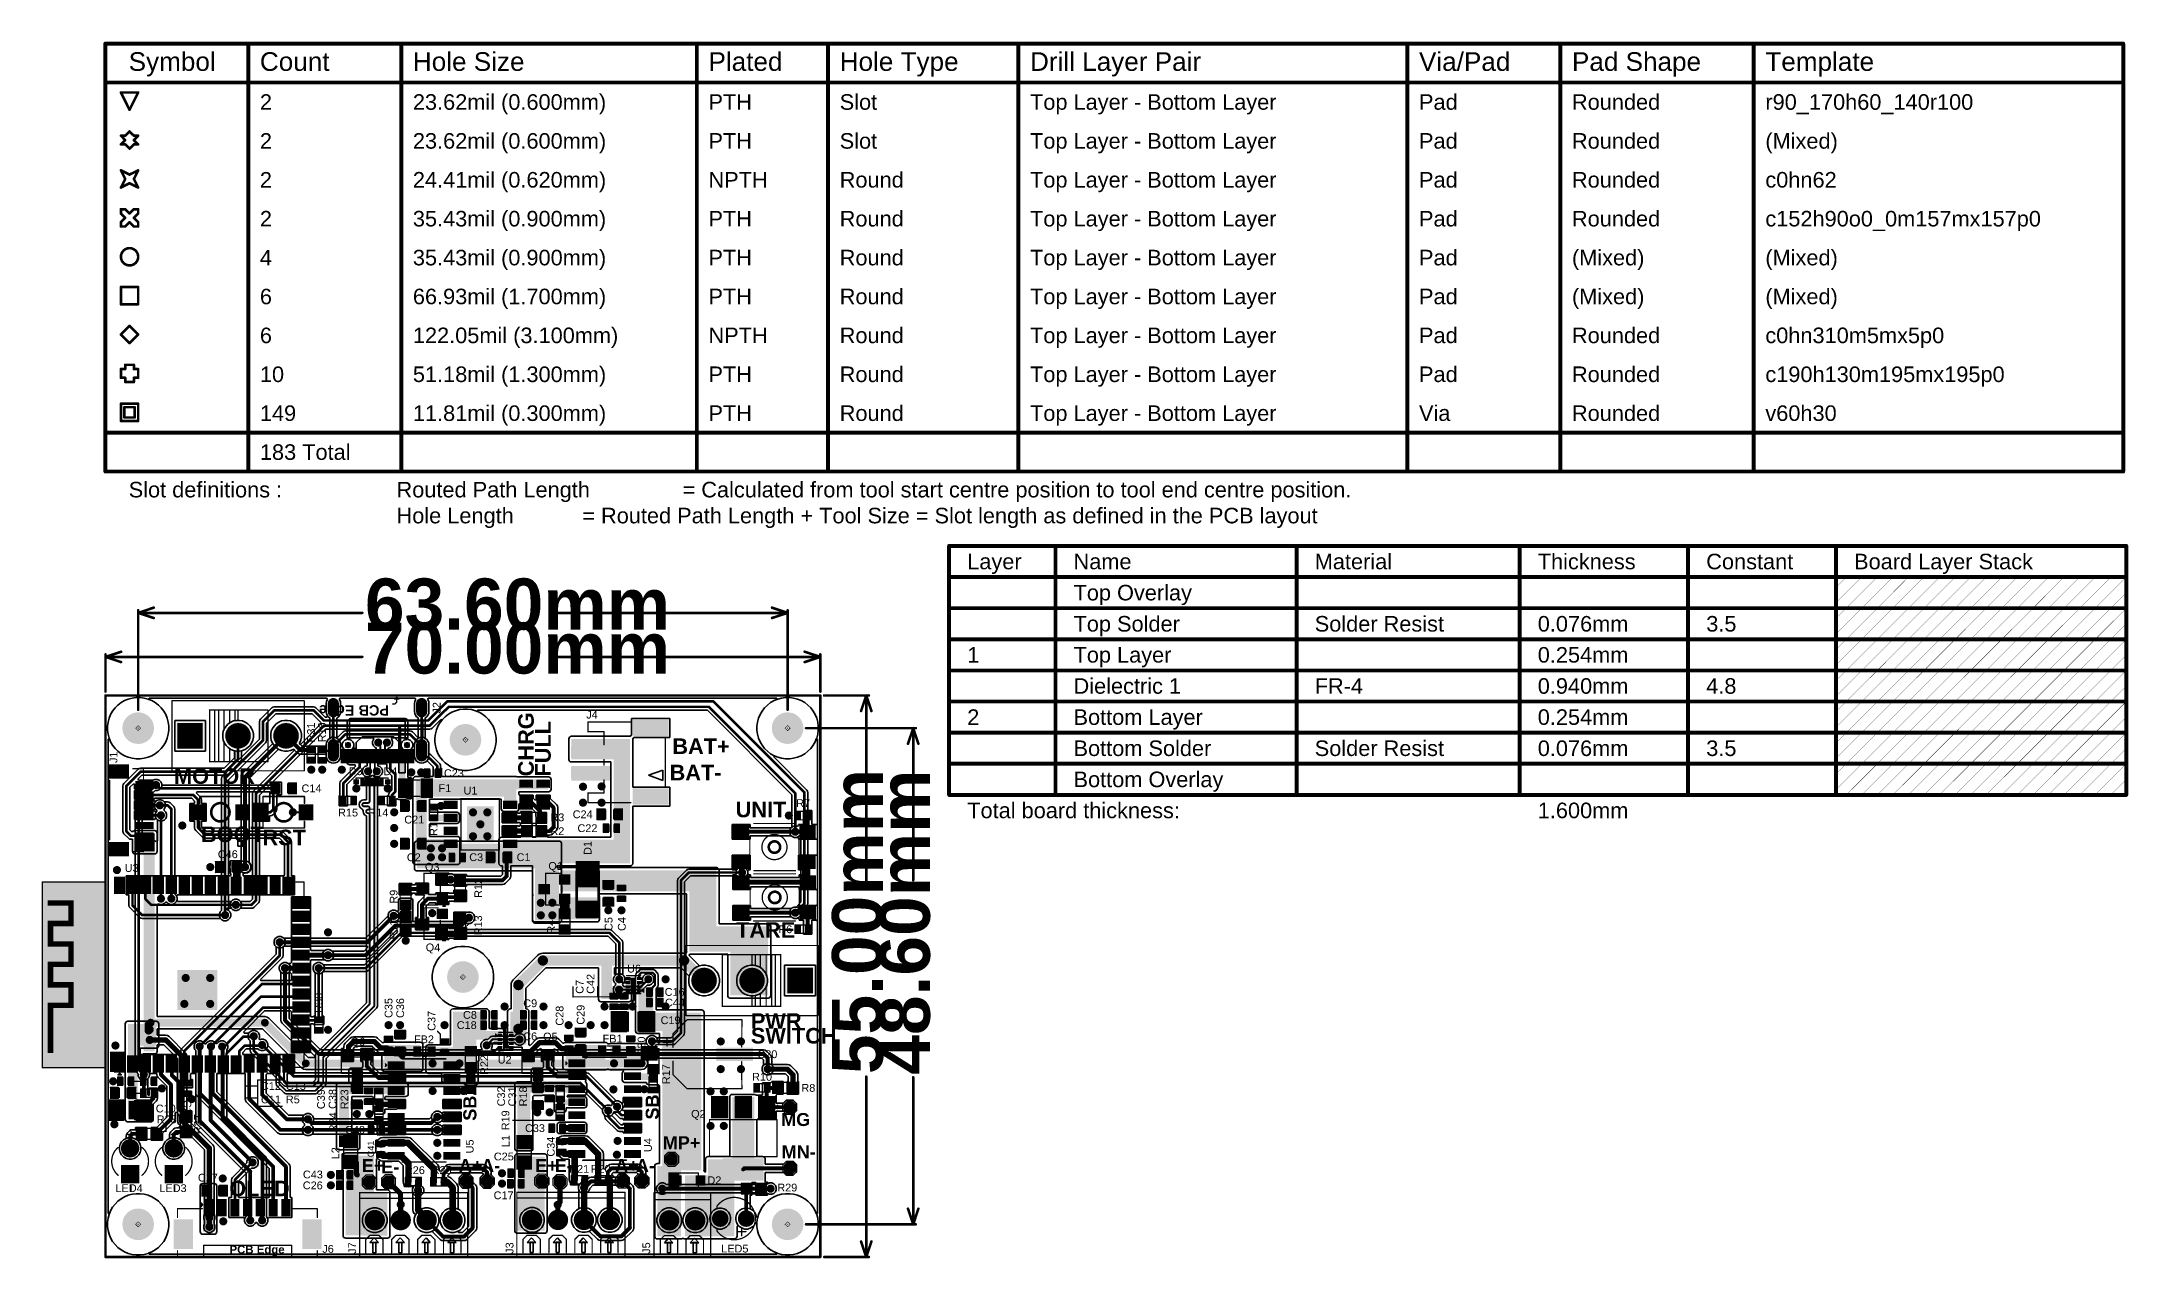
# Model space of a CAD drawing. Header units: inches. Extents: x -6 to 198, y 0 to 119.
import ezdxf

# ---------------------------------------------------------------- set-up
doc = ezdxf.new("R2010")
doc.units = ezdxf.units.IN
for name, color, linetype in [('Board Outline', 216, 'Continuous'), ('Bottom Layer', 5, 'Continuous'), ('Bottom Solder', 6, 'Continuous'), ('Dimension', 6, 'Continuous'), ('Drill Drawing', 1, 'Continuous'), ('Fabrication', 76, 'Continuous'), ('Keep-Out Layer', 6, 'Continuous'), ('Mechanical 13', 56, 'Continuous'), ('Multi-Layer', 9, 'Continuous'), ('Pad Holes', 156, 'Continuous'), ('Top Layer', 1, 'Continuous'), ('Top Overlay', 2, 'Continuous'), ('Top Paste', 8, 'Continuous'), ('Top Solder', 216, 'Continuous'), ('Via Holes', 16, 'Continuous')]:
    doc.layers.add(name, color=color, linetype=linetype)
doc.styles.add('Arial', font='', dxfattribs={"height": 0.2})
doc.styles.add('Arial_Bold', font='', dxfattribs={"height": 0.2})
doc.styles.get('Arial').set_extended_font_data('Arial')
doc.styles.get('Arial_Bold').set_extended_font_data('Arial', bold=True)

msp = doc.modelspace()

# ---------------------------------------------------------------- texts
at = {"layer": 'Dimension', "style": 'Arial_Bold'}
for s, p in [('63.60mm', (25.4, 61.46)), ('70.00mm', (25.4, 57.14))]:
    msp.add_text(s, height=5, dxfattribs=at).set_placement(p)
for s, p in [('55.00mm', (76.14, 17.91)), ('48.60mm', (80.73, 17.85))]:
    msp.add_text(s, height=5, rotation=90, dxfattribs=at).set_placement(p)
at = {"layer": 'Drill Drawing', "style": 'Arial'}
for s, height, p in [('Symbol', 1.829, (2.27, 116.18)), ('Count', 1.829, (15.12, 116.18)), ('Hole Size', 1.829, (30.1, 116.18)), ('Plated', 1.829, (59.05, 116.18)), ('Hole Type', 1.829, (71.9, 116.18)), ('Drill Layer Pair', 1.8288, (90.54, 116.18)), ('Via/Pad', 1.829, (128.63, 116.18)), ('Pad Shape', 1.829, (143.61, 116.18)), ('Template', 1.829, (162.55, 116.18)), ('2', 1.52, (15.12, 112.37)), ('23.62mil (0.600mm)', 1.524, (30.1, 112.37)), ('PTH', 1.524, (59.05, 112.37)), ('Slot', 1.524, (71.9, 112.37)), ('Top Layer - Bottom Layer', 1.524, (90.54, 112.37)), ('Pad', 1.524, (128.63, 112.37)), ('Rounded', 1.524, (143.61, 112.37)), ('r90_170h60_140r100', 1.524, (162.55, 112.37)), ('2', 1.52, (15.12, 108.56)), ('23.62mil (0.600mm)', 1.524, (30.1, 108.56)), ('PTH', 1.524, (59.05, 108.56)), ('Slot', 1.524, (71.9, 108.56)), ('Top Layer - Bottom Layer', 1.524, (90.54, 108.56)), ('Pad', 1.524, (128.63, 108.56)), ('Rounded', 1.524, (143.61, 108.56)), ('(Mixed)', 1.524, (162.55, 108.56)), ('2', 1.52, (15.12, 104.75)), ('24.41mil (0.620mm)', 1.524, (30.1, 104.75)), ('NPTH', 1.524, (59.05, 104.75)), ('Round', 1.524, (71.9, 104.75)), ('Top Layer - Bottom Layer', 1.524, (90.54, 104.75)), ('Pad', 1.524, (128.63, 104.75)), ('Rounded', 1.524, (143.61, 104.75)), ('c0hn62', 1.524, (162.55, 104.75)), ('2', 1.52, (15.12, 100.94)), ('35.43mil (0.900mm)', 1.524, (30.1, 100.94)), ('PTH', 1.524, (59.05, 100.94)), ('Round', 1.524, (71.9, 100.94)), ('Top Layer - Bottom Layer', 1.524, (90.54, 100.94)), ('Pad', 1.524, (128.63, 100.94)), ('Rounded', 1.524, (143.61, 100.94)), ('c152h90o0_0m157mx157p0', 1.524, (162.55, 100.94)), ('4', 1.52, (15.12, 97.13)), ('35.43mil (0.900mm)', 1.524, (30.1, 97.13)), ('PTH', 1.524, (59.05, 97.13)), ('Round', 1.524, (71.9, 97.13)), ('Top Layer - Bottom Layer', 1.524, (90.54, 97.13)), ('Pad', 1.524, (128.63, 97.13)), ('(Mixed)', 1.524, (143.61, 97.13)), ('(Mixed)', 1.524, (162.55, 97.13)), ('6', 1.52, (15.12, 93.32)), ('66.93mil (1.700mm)', 1.524, (30.1, 93.32)), ('PTH', 1.524, (59.05, 93.32)), ('Round', 1.524, (71.9, 93.32)), ('Top Layer - Bottom Layer', 1.524, (90.54, 93.32)), ('Pad', 1.524, (128.63, 93.32)), ('(Mixed)', 1.524, (143.61, 93.32)), ('(Mixed)', 1.524, (162.55, 93.32)), ('6', 1.52, (15.12, 89.51)), ('122.05mil (3.100mm)', 1.524, (30.1, 89.51)), ('NPTH', 1.524, (59.05, 89.51)), ('Round', 1.524, (71.9, 89.51)), ('Top Layer - Bottom Layer', 1.524, (90.54, 89.51)), ('Pad', 1.524, (128.63, 89.51)), ('Rounded', 1.524, (143.61, 89.51)), ('c0hn310m5mx5p0', 1.524, (162.55, 89.51)), ('10', 1.524, (15.12, 85.7)), ('51.18mil (1.300mm)', 1.524, (30.1, 85.7)), ('PTH', 1.524, (59.05, 85.7)), ('Round', 1.524, (71.9, 85.7)), ('Top Layer - Bottom Layer', 1.524, (90.54, 85.7)), ('Pad', 1.524, (128.63, 85.7)), ('Rounded', 1.524, (143.61, 85.7)), ('c190h130m195mx195p0', 1.524, (162.55, 85.7)), ('149', 1.524, (15.12, 81.89)), ('11.81mil (0.300mm)', 1.524, (30.1, 81.89)), ('PTH', 1.524, (59.05, 81.89)), ('Round', 1.524, (71.9, 81.89)), ('Top Layer - Bottom Layer', 1.524, (90.54, 81.89)), ('Via', 1.524, (128.63, 81.89)), ('Rounded', 1.524, (143.61, 81.89)), ('v60h30', 1.524, (162.55, 81.89)), ('183 Total', 1.524, (15.12, 78.08)), ('Slot definitions :', 1.524, (2.27, 74.4)), ('Routed Path Length', 1.524, (28.5, 74.4)), ('= Calculated from tool start centre position to tool end centre position.', 1.524, (56.51, 74.4)), ('Hole Length', 1.524, (28.5, 71.86)), (' = Routed Path Length + Tool Size = Slot length as defined in the PCB layout', 1.524, (46.1, 71.86))]:
    msp.add_text(s, height=height, dxfattribs=at).set_placement(p)
at = {"layer": 'Fabrication', "style": 'Arial'}
for s, height, p in [('Layer', 1.524, (84.39, 67.36)), ('Name', 1.524, (94.8, 67.36)), ('Material', 1.524, (118.42, 67.36)), ('Thickness', 1.524, (140.26, 67.36)), ('Constant', 1.524, (156.76, 67.36)), ('Board Layer Stack', 1.524, (171.24, 67.36)), ('Top Overlay', 1.524, (94.8, 64.31)), ('Top Solder', 1.524, (94.8, 61.26)), ('Solder Resist', 1.524, (118.42, 61.26)), ('0.076mm', 1.524, (140.26, 61.26)), ('3.5', 1.524, (156.76, 61.26)), ('1', 1.52, (84.39, 58.22)), ('Top Layer', 1.524, (94.8, 58.22)), ('0.254mm', 1.524, (140.26, 58.22)), ('Dielectric 1', 1.524, (94.8, 55.17)), ('FR-4', 1.524, (118.42, 55.17)), ('0.940mm', 1.524, (140.26, 55.17)), ('4.8', 1.524, (156.76, 55.17)), ('2', 1.52, (84.39, 52.12)), ('Bottom Layer', 1.524, (94.8, 52.12)), ('0.254mm', 1.524, (140.26, 52.12)), ('Bottom Solder', 1.524, (94.8, 49.07)), ('Solder Resist', 1.524, (118.42, 49.07)), ('0.076mm', 1.524, (140.26, 49.07)), ('3.5', 1.524, (156.76, 49.07)), ('Bottom Overlay', 1.524, (94.8, 46.02)), ('Total board thickness:', 1.524, (84.39, 42.98)), ('1.600mm', 1.524, (140.26, 42.98))]:
    msp.add_text(s, height=height, dxfattribs=at).set_placement(p)
at = {"layer": 'Top Overlay'}
for s, height, rotation, style, p in [('J2', 0.762, 90, 'Arial', (32.81, 53.23)), ('CHRG', 1.524, 90, 'Arial_Bold', (41.94, 47.08)), ('R31', 0.762, 90, 'Arial', (20.51, 50.4)), ('R16', 0.762, 90, 'Arial', (21.58, 50.41)), ('FULL', 1.524, 90, 'Arial_Bold', (43.6, 47.06)), ('J1', 0.762, 90, 'Arial', (1.16, 48.38)), ('MOTOR', 1.524, 360, 'Arial_Bold', (6.71, 46.34)), ('BOOT', 1.524, 360, 'Arial_Bold', (9.35, 40.64)), ('RST', 1.524, 360, 'Arial_Bold', (15.37, 40.33)), ('R1', 0.762, 90, 'Arial', (32.51, 41.24)), ('D1', 0.762, 90, 'Arial', (47.6, 39.38)), ('R12', 0.762, 90, 'Arial', (36.88, 35.18)), ('R9', 0.762, 90, 'Arial', (28.6, 34.61)), ('R11', 0.762, 90, 'Arial', (28.6, 31.1)), ('R13', 0.762, 90, 'Arial', (36.88, 31.51)), ('R4', 0.762, 90, 'Arial', (44.01, 31.67)), ('C5', 0.762, 90, 'Arial', (49.65, 31.93)), ('C4', 0.762, 90, 'Arial', (50.94, 31.93)), ('C7', 0.762, 90, 'Arial', (46.81, 25.78)), ('C42', 0.762, 90, 'Arial', (47.88, 25.78)), ('R30', 0.762, 90, 'Arial', (21.26, 23.92)), ('C35', 0.762, 90, 'Arial', (28.1, 23.41)), ('C36', 0.762, 90, 'Arial', (29.24, 23.41)), ('C28', 0.762, 90, 'Arial', (44.85, 22.66)), ('C29', 0.762, 90, 'Arial', (46.91, 22.75)), ('C37', 0.762, 90, 'Arial', (32.31, 22.15)), ('C30', 0.762, 90, 'Arial', (52.87, 19.64)), ('R22', 0.762, 90, 'Arial', (37.47, 17.83)), ('R17', 0.762, 90, 'Arial', (55.28, 16.93)), ('C39', 0.762, 90, 'Arial', (21.48, 14.48)), ('C38', 0.762, 90, 'Arial', (22.62, 14.5)), ('R23', 0.762, 90, 'Arial', (23.78, 14.47)), ('SB2', 1.27, 90, 'Arial_Bold', (36.32, 13.34)), ('C32', 0.762, 90, 'Arial', (39.13, 14.75)), ('C31', 0.762, 90, 'Arial', (40.21, 14.75)), ('R18', 0.762, 90, 'Arial', (41.28, 14.75)), ('SB1', 1.27, 90, 'Arial_Bold', (54.19, 13.46)), ('C15', 0.762, 270, 'Arial', (7.64, 15.39)), ('R19', 0.762, 90, 'Arial', (39.55, 12.41)), ('R27', 0.762, 90, 'Arial', (9.43, 12.03)), ('R24', 0.762, 90, 'Arial', (22.67, 12.21)), ('L2', 0.762, 90, 'Arial', (22.9, 9.57)), ('C41', 0.635, 90, 'Arial', (26.3, 9.77)), ('U5', 0.762, 90, 'Arial', (36.05, 10.15)), ('L1', 0.762, 90, 'Arial', (39.57, 10.76)), ('C34', 0.762, 90, 'Arial', (43.99, 9.83)), ('U4', 0.762, 90, 'Arial', (53.5, 10.28)), ('J7', 0.762, 90, 'Arial', (24.54, 0.31)), ('J3', 0.762, 90, 'Arial', (39.95, 0.31)), ('J5', 0.762, 90, 'Arial', (53.34, 0.31))]:
    msp.add_text(s, height=height, rotation=rotation, dxfattribs=dict(at, style=style)).set_placement(p)
for s, height, style, p in [('J4', 0.762, 'Arial', (47.08, 52.74)), ('BAT+', 1.524, 'Arial_Bold', (55.51, 49.27)), ('D3', 0.762, 'Arial', (23.81, 47.2)), ('D4', 0.762, 'Arial', (27.22, 47.19)), ('C23', 0.762, 'Arial', (33.14, 47.01)), ('BAT-', 1.524, 'Arial_Bold', (55.24, 46.69)), ('C14', 0.762, 'Arial', (19.2, 45.52)), ('F1', 0.762, 'Arial', (32.61, 45.54)), ('U1', 0.762, 'Arial', (35.06, 45.3)), ('R15', 0.762, 'Arial', (22.78, 43.15)), ('R14', 0.762, 'Arial', (25.75, 43.15)), ('C21', 0.762, 'Arial', (29.26, 42.46)), ('R3', 0.762, 'Arial', (43.57, 42.68)), ('C24', 0.762, 'Arial', (45.75, 42.98)), ('UNIT', 1.524, 'Arial_Bold', (61.71, 43.07)), ('R7', 0.762, 'Arial', (67.64, 44.07)), ('R2', 0.762, 'Arial', (43.57, 41.33)), ('C22', 0.762, 'Arial', (46.22, 41.62)), ('C46', 0.762, 'Arial', (11, 39.07)), ('C2', 0.762, 'Arial', (29.51, 38.77)), ('C3', 0.762, 'Arial', (35.62, 38.78)), ('C1', 0.762, 'Arial', (40.26, 38.78)), ('U3', 0.762, 'Arial', (1.88, 37.72)), ('Q3', 0.762, 'Arial', (31.28, 37.84)), ('Q1', 0.762, 'Arial', (43.37, 37.92)), ('TARE', 1.524, 'Arial_Bold', (61.75, 31.27)), ('Q4', 0.762, 'Arial', (31.36, 29.94)), ('R6', 0.762, 'Arial', (65.89, 31.72)), ('U6', 0.762, 'Arial', (51.08, 27.86)), ('C9', 0.762, 'Arial', (40.91, 24.47)), ('C16', 0.762, 'Arial', (54.76, 25.58)), ('C44', 0.762, 'Arial', (54.79, 24.54)), ('C18', 0.762, 'Arial', (34.4, 22.33)), ('C8', 0.762, 'Arial', (35.01, 23.33)), ('C19', 0.762, 'Arial', (54.36, 22.81)), ('PWR', 1.524, 'Arial_Bold', (63.2, 22.35)), ('Q6', 0.762, 'Arial', (24, 20.71)), ('FB2', 0.762, 'Arial', (30.21, 20.94)), ('C6', 0.762, 'Arial', (40.91, 21.23)), ('Q5', 0.762, 'Arial', (42.86, 21.21)), ('FB1', 0.762, 'Arial', (48.68, 21.01)), ('SWITCH', 1.524, 'Arial_Bold', (63.2, 20.91)), ('U2', 0.762, 'Arial', (38.41, 18.95)), ('C20', 0.762, 'Arial', (63.84, 19.48)), ('C12', 0.762, 'Arial', (15.22, 16.36)), ('C13', 0.762, 'Arial', (17.66, 16.36)), ('R10', 0.762, 'Arial', (63.32, 17.27)), ('R8', 0.762, 'Arial', (68.15, 16.18)), ('C10', 0.762, 'Arial', (4.92, 14.16)), ('C11', 0.762, 'Arial', (15.22, 15.05)), ('R5', 0.762, 'Arial', (17.66, 15.05)), ('Q2', 0.762, 'Arial', (57.35, 13.64)), ('R28', 0.762, 'Arial', (5.01, 13.1)), ('C40', 0.762, 'Arial', (23.46, 12.07)), ('C33', 0.762, 'Arial', (41.08, 12.24)), ('MG', 1.27, 'Arial_Bold', (66.16, 12.83)), ('C25', 0.762, 'Arial', (38.03, 9.46)), ('MP+', 1.27, 'Arial_Bold', (54.56, 10.56)), ('MN-', 1.27, 'Arial_Bold', (66.21, 9.65)), ('C43', 0.762, 'Arial', (19.33, 7.7)), ('E+', 1.27, 'Arial_Bold', (25.09, 8.32)), ('E-', 1.27, 'Arial_Bold', (27, 8.2)), ('R26', 0.762, 'Arial', (29.32, 8.12)), ('R25', 0.762, 'Arial', (31.94, 8.14)), ('A+', 1.27, 'Arial_Bold', (34.6, 8.32)), ('A-', 1.27, 'Arial_Bold', (36.78, 8.32)), ('E+', 1.27, 'Arial_Bold', (42.07, 8.32)), ('E-', 1.27, 'Arial_Bold', (43.99, 8.32)), ('R21', 0.762, 'Arial', (45.41, 8.25)), ('R20', 0.762, 'Arial', (47.51, 8.25)), ('A+', 1.27, 'Arial_Bold', (49.9, 8.32)), ('A-', 1.27, 'Arial_Bold', (51.93, 8.32)), ('LED4', 0.762, 'Arial', (0.98, 6.36)), ('LED3', 0.762, 'Arial', (5.28, 6.36)), ('C27', 0.762, 'Arial', (9.05, 7.39)), ('OLED', 1.524, 'Arial_Bold', (12.12, 5.95)), ('C26', 0.762, 'Arial', (19.32, 6.63)), ('C17', 0.762, 'Arial', (38.01, 5.66)), ('D2', 0.762, 'Arial', (58.95, 7.13)), ('R29', 0.762, 'Arial', (65.79, 6.42)), ('J6', 0.762, 'Arial', (21.23, 0.41)), ('LED5', 0.762, 'Arial', (60.3, 0.44))]:
    msp.add_text(s, height=height, dxfattribs=dict(at, style=style)).set_placement(p)

# ---------------------------------------------------------------- blocks, each defined once
blk = doc.blocks.new('R___0603_1')
at = {"layer": 'Top Layer'}
for points in [[(-0.381, 0.4445), (-0.381, -0.4445), (-1.143, -0.4445), (-1.143, 0.4445)], [(1.143, 0.4445), (1.143, -0.4445), (0.381, -0.4445), (0.381, 0.4445)]]:
    blk.add_hatch(color=1, dxfattribs=at).paths.add_polyline_path(points)
at = {"layer": 'Top Paste'}
for points in [[(-0.381, 0.4445), (-0.381, -0.4445), (-1.143, -0.4445), (-1.143, 0.4445)], [(1.143, 0.4445), (1.143, -0.4445), (0.381, -0.4445), (0.381, 0.4445)]]:
    blk.add_hatch(color=8, dxfattribs=at).paths.add_polyline_path(points)
at = {"layer": 'Top Solder'}
for points in [[(-0.2794, 0.5461), (-0.2794, -0.5461), (-1.2446, -0.5461), (-1.2446, 0.5461)], [(1.2446, 0.5461), (1.2446, -0.5461), (0.2794, -0.5461), (0.2794, 0.5461)]]:
    blk.add_hatch(color=216, dxfattribs=at).paths.add_polyline_path(points)
at = {"layer": 'Top Overlay', "const_width": 0.127}
for points in [[(-1.2192, 0.5334), (-1.2192, -0.5334)], [(1.2192, 0.5334), (-1.2192, 0.5334)], [(1.2192, 0.5334), (1.2192, -0.5334)], [(1.2192, -0.5334), (-1.2192, -0.5334)]]:
    blk.add_lwpolyline(points, dxfattribs=at)
at = {"layer": 'Top Overlay', "const_width": 0.0635}
for points in [[(-1.25095, 0.5334, 1), (-1.18745, 0.5334, 1)], [(-1.25095, 0.5334, 1), (-1.18745, 0.5334, 1)], [(1.18745, 0.5334, 1), (1.25095, 0.5334, 1)], [(1.18745, 0.5334, 1), (1.25095, 0.5334, 1)], [(-1.25095, -0.5334, 1), (-1.18745, -0.5334, 1)], [(-1.25095, -0.5334, 1), (-1.18745, -0.5334, 1)], [(1.18745, -0.5334, 1), (1.25095, -0.5334, 1)], [(1.18745, -0.5334, 1), (1.25095, -0.5334, 1)]]:
    blk.add_lwpolyline(points, format="xyb", close=True, dxfattribs=at)
blk = doc.blocks.new('R___0603_2')
at = {"layer": 'Top Layer'}
for points in [[(-0.381, 0.4445), (-0.381, -0.4445), (-1.143, -0.4445), (-1.143, 0.4445)], [(1.143, 0.4445), (1.143, -0.4445), (0.381, -0.4445), (0.381, 0.4445)]]:
    blk.add_hatch(color=1, dxfattribs=at).paths.add_polyline_path(points)
at = {"layer": 'Top Paste'}
for points in [[(-0.381, 0.4445), (-0.381, -0.4445), (-1.143, -0.4445), (-1.143, 0.4445)], [(1.143, 0.4445), (1.143, -0.4445), (0.381, -0.4445), (0.381, 0.4445)]]:
    blk.add_hatch(color=8, dxfattribs=at).paths.add_polyline_path(points)
at = {"layer": 'Top Solder'}
for points in [[(-0.2794, 0.5461), (-0.2794, -0.5461), (-1.2446, -0.5461), (-1.2446, 0.5461)], [(1.2446, 0.5461), (1.2446, -0.5461), (0.2794, -0.5461), (0.2794, 0.5461)]]:
    blk.add_hatch(color=216, dxfattribs=at).paths.add_polyline_path(points)
at = {"layer": 'Top Overlay', "const_width": 0.127}
for points in [[(-1.2192, 0.5334), (-1.2192, -0.5334)], [(1.2192, 0.5334), (-1.2192, 0.5334)], [(1.2192, 0.5334), (1.2192, -0.5334)], [(1.2192, -0.5334), (-1.2192, -0.5334)]]:
    blk.add_lwpolyline(points, dxfattribs=at)
at = {"layer": 'Top Overlay', "const_width": 0.0635}
for points in [[(-1.25095, 0.5334, 1), (-1.18745, 0.5334, 1)], [(-1.25095, 0.5334, 1), (-1.18745, 0.5334, 1)], [(1.18745, 0.5334, 1), (1.25095, 0.5334, 1)], [(1.18745, 0.5334, 1), (1.25095, 0.5334, 1)], [(-1.25095, -0.5334, 1), (-1.18745, -0.5334, 1)], [(-1.25095, -0.5334, 1), (-1.18745, -0.5334, 1)], [(1.18745, -0.5334, 1), (1.25095, -0.5334, 1)], [(1.18745, -0.5334, 1), (1.25095, -0.5334, 1)]]:
    blk.add_lwpolyline(points, format="xyb", close=True, dxfattribs=at)
blk = doc.blocks.new('DFN_8_1_2_1_6__3')
at = {"layer": 'Top Layer'}
for points in [[(-0.37, 0.7), (-0.37, 0.5), (-0.72, 0.5), (-0.72, 0.7)], [(-0.37, 0.3), (-0.37, 0.1), (-0.72, 0.1), (-0.72, 0.3)], [(0.15, 0.65), (0.15, -0.65), (-0.15, -0.65), (-0.15, 0.65)], [(0.72, 0.7), (0.72, 0.5), (0.37, 0.5), (0.37, 0.7)], [(0.72, 0.3), (0.72, 0.1), (0.37, 0.1), (0.37, 0.3)], [(-0.37, -0.1), (-0.37, -0.3), (-0.72, -0.3), (-0.72, -0.1)], [(-0.37, -0.5), (-0.37, -0.7), (-0.72, -0.7), (-0.72, -0.5)], [(0.72, -0.1), (0.72, -0.3), (0.37, -0.3), (0.37, -0.1)], [(0.72, -0.5), (0.72, -0.7), (0.37, -0.7), (0.37, -0.5)]]:
    blk.add_hatch(color=1, dxfattribs=at).paths.add_polyline_path(points)
at = {"layer": 'Top Paste'}
for points in [[(-0.37, 0.7), (-0.37, 0.5), (-0.72, 0.5), (-0.72, 0.7)], [(-0.37, 0.3), (-0.37, 0.1), (-0.72, 0.1), (-0.72, 0.3)], [(0.15, 0.65), (0.15, -0.65), (-0.15, -0.65), (-0.15, 0.65)], [(0.72, 0.7), (0.72, 0.5), (0.37, 0.5), (0.37, 0.7)], [(0.72, 0.3), (0.72, 0.1), (0.37, 0.1), (0.37, 0.3)], [(-0.37, -0.1), (-0.37, -0.3), (-0.72, -0.3), (-0.72, -0.1)], [(-0.37, -0.5), (-0.37, -0.7), (-0.72, -0.7), (-0.72, -0.5)], [(0.72, -0.1), (0.72, -0.3), (0.37, -0.3), (0.37, -0.1)], [(0.72, -0.5), (0.72, -0.7), (0.37, -0.7), (0.37, -0.5)]]:
    blk.add_hatch(color=8, dxfattribs=at).paths.add_polyline_path(points)
at = {"layer": 'Top Solder'}
for points in [[(-0.32, 0.75), (-0.32, 0.45), (-0.77, 0.45), (-0.77, 0.75)], [(-0.32, 0.35), (-0.32, 0.05), (-0.77, 0.05), (-0.77, 0.35)], [(0.2, 0.7), (0.2, -0.7), (-0.2, -0.7), (-0.2, 0.7)], [(0.77, 0.75), (0.77, 0.45), (0.32, 0.45), (0.32, 0.75)], [(0.77, 0.35), (0.77, 0.05), (0.32, 0.05), (0.32, 0.35)], [(-0.32, -0.05), (-0.32, -0.35), (-0.77, -0.35), (-0.77, -0.05)], [(-0.32, -0.45), (-0.32, -0.75), (-0.77, -0.75), (-0.77, -0.45)], [(0.77, -0.05), (0.77, -0.35), (0.32, -0.35), (0.32, -0.05)], [(0.77, -0.45), (0.77, -0.75), (0.32, -0.75), (0.32, -0.45)]]:
    blk.add_hatch(color=216, dxfattribs=at).paths.add_polyline_path(points)
at = {"layer": 'Top Overlay', "const_width": 0.127}
for points in [[(-0.98, 0.73), (-0.85, 0.6)], [(-0.98, 0.47), (-0.98, 0.73)], [(-0.98, 0.47), (-0.85, 0.6)], [(-0.68, 0.88), (0.68, 0.88)], [(-0.68, -0.88), (0.68, -0.88)]]:
    blk.add_lwpolyline(points, dxfattribs=at)
at = {"layer": 'Top Overlay', "const_width": 0.0635}
for points in [[(-1.01, 0.73, 1), (-0.95, 0.73, 1)], [(-1.01, 0.73, 1), (-0.95, 0.73, 1)], [(-1.01, 0.47, 1), (-0.95, 0.47, 1)], [(-1.01, 0.47, 1), (-0.95, 0.47, 1)], [(-0.88, 0.6, 1), (-0.82, 0.6, 1)], [(-0.88, 0.6, 1), (-0.82, 0.6, 1)], [(-0.71, 0.88, 1), (-0.64, 0.88, 1)], [(0.64, 0.88, 1), (0.71, 0.88, 1)], [(-0.71, -0.88, 1), (-0.64, -0.88, 1)], [(0.64, -0.88, 1), (0.71, -0.88, 1)]]:
    blk.add_lwpolyline(points, format="xyb", close=True, dxfattribs=at)
blk = doc.blocks.new('C___1206_4')
at = {"layer": 'Top Layer'}
for points in [[(-2.032, 0.889), (-0.508, 0.889), (-0.508, -0.889), (-2.032, -0.889)], [(0.508, 0.889), (2.032, 0.889), (2.032, -0.889), (0.508, -0.889)]]:
    blk.add_hatch(color=1, dxfattribs=at).paths.add_polyline_path(points)
at = {"layer": 'Top Paste'}
for points in [[(-2.032, 0.889), (-0.508, 0.889), (-0.508, -0.889), (-2.032, -0.889)], [(0.508, 0.889), (2.032, 0.889), (2.032, -0.889), (0.508, -0.889)]]:
    blk.add_hatch(color=8, dxfattribs=at).paths.add_polyline_path(points)
at = {"layer": 'Top Solder'}
for points in [[(-2.1336, 0.9906), (-0.4064, 0.9906), (-0.4064, -0.9906), (-2.1336, -0.9906)], [(0.4064, 0.9906), (2.1336, 0.9906), (2.1336, -0.9906), (0.4064, -0.9906)]]:
    blk.add_hatch(color=216, dxfattribs=at).paths.add_polyline_path(points)
at = {"layer": 'Top Overlay', "const_width": 0.127}
for points in [[(-2.1336, -0.9906), (-2.1336, 0.9906)], [(-2.1336, 0.9906), (-0.6096, 0.9906)], [(0.6096, 0.9906), (2.1336, 0.9906)], [(2.1336, -0.9906), (2.1336, 0.9906)], [(-2.1336, -0.9906), (-0.6096, -0.9906)], [(0.6096, -0.9906), (2.1336, -0.9906)]]:
    blk.add_lwpolyline(points, dxfattribs=at)
at = {"layer": 'Top Overlay', "const_width": 0.0635}
for points in [[(-2.16535, 0.9906, 1), (-2.10185, 0.9906, 1)], [(-2.16535, 0.9906, 1), (-2.10185, 0.9906, 1)], [(-0.64135, 0.9906, 1), (-0.57785, 0.9906, 1)], [(0.57785, 0.9906, 1), (0.64135, 0.9906, 1)], [(2.10185, 0.9906, 1), (2.16535, 0.9906, 1)], [(2.10185, 0.9906, 1), (2.16535, 0.9906, 1)], [(-2.16535, -0.9906, 1), (-2.10185, -0.9906, 1)], [(-2.16535, -0.9906, 1), (-2.10185, -0.9906, 1)], [(-0.64135, -0.9906, 1), (-0.57785, -0.9906, 1)], [(0.57785, -0.9906, 1), (0.64135, -0.9906, 1)], [(2.10185, -0.9906, 1), (2.16535, -0.9906, 1)], [(2.10185, -0.9906, 1), (2.16535, -0.9906, 1)]]:
    blk.add_lwpolyline(points, format="xyb", close=True, dxfattribs=at)
blk = doc.blocks.new('1_25_7PWT_5')
at = {"layer": 'Top Layer'}
for points in [[(-4.15, 2.1), (-3.35, 2.1), (-3.35, 0.5), (-4.15, 0.5)], [(-2.9, 2.1), (-2.1, 2.1), (-2.1, 0.5), (-2.9, 0.5)], [(-1.65, 2.1), (-0.85, 2.1), (-0.85, 0.5), (-1.65, 0.5)], [(-0.4, 2.1), (0.4, 2.1), (0.4, 0.5), (-0.4, 0.5)], [(0.85, 2.1), (1.65, 2.1), (1.65, 0.5), (0.85, 0.5)], [(2.1, 2.1), (2.9, 2.1), (2.9, 0.5), (2.1, 0.5)], [(3.35, 2.1), (4.15, 2.1), (4.15, 0.5), (3.35, 0.5)], [(-7.2, 0.1), (-5.4, 0.1), (-5.4, -2.7), (-7.2, -2.7)], [(5.4, 0.1), (7.2, 0.1), (7.2, -2.7), (5.4, -2.7)]]:
    blk.add_hatch(color=1, dxfattribs=at).paths.add_polyline_path(points)
at = {"layer": 'Top Paste'}
for points in [[(-4.15, 2.1), (-3.35, 2.1), (-3.35, 0.5), (-4.15, 0.5)], [(-2.9, 2.1), (-2.1, 2.1), (-2.1, 0.5), (-2.9, 0.5)], [(-1.65, 2.1), (-0.85, 2.1), (-0.85, 0.5), (-1.65, 0.5)], [(-0.4, 2.1), (0.4, 2.1), (0.4, 0.5), (-0.4, 0.5)], [(0.85, 2.1), (1.65, 2.1), (1.65, 0.5), (0.85, 0.5)], [(2.1, 2.1), (2.9, 2.1), (2.9, 0.5), (2.1, 0.5)], [(3.35, 2.1), (4.15, 2.1), (4.15, 0.5), (3.35, 0.5)], [(-7.2, 0.1), (-5.4, 0.1), (-5.4, -2.7), (-7.2, -2.7)], [(5.4, 0.1), (7.2, 0.1), (7.2, -2.7), (5.4, -2.7)]]:
    blk.add_hatch(color=8, dxfattribs=at).paths.add_polyline_path(points)
at = {"layer": 'Top Solder'}
for points in [[(-4.2, 2.15), (-3.3, 2.15), (-3.3, 0.45), (-4.2, 0.45)], [(-2.95, 2.15), (-2.05, 2.15), (-2.05, 0.45), (-2.95, 0.45)], [(-1.7, 2.15), (-0.8, 2.15), (-0.8, 0.45), (-1.7, 0.45)], [(-0.45, 2.15), (0.45, 2.15), (0.45, 0.45), (-0.45, 0.45)], [(0.8, 2.15), (1.7, 2.15), (1.7, 0.45), (0.8, 0.45)], [(2.05, 2.15), (2.95, 2.15), (2.95, 0.45), (2.05, 0.45)], [(3.3, 2.15), (4.2, 2.15), (4.2, 0.45), (3.3, 0.45)], [(-7.25, 0.15), (-5.35, 0.15), (-5.35, -2.75), (-7.25, -2.75)], [(5.35, 0.15), (7.25, 0.15), (7.25, -2.75), (5.35, -2.75)]]:
    blk.add_hatch(color=216, dxfattribs=at).paths.add_polyline_path(points)
at = {"layer": 'Top Overlay'}
for points, const_width in [([(-6.87, 1.2), (-4.44, 1.2)], 0.127), ([(-6.87, 0.33), (-6.87, 1.2)], 0.127), ([(-4.6, 1.7), (-4.47, 1.57)], 0.254), ([(-4.6, 1.44), (-4.6, 1.7)], 0.254), ([(-4.6, 1.44), (-4.47, 1.57)], 0.254), ([(4.38, 1.18), (6.83, 1.18)], 0.127), ([(6.83, 0.33), (6.83, 1.18)], 0.127), ([(-6.87, -3.56), (-6.87, -2.93)], 0.127), ([(-6.87, -3.56), (-4.33, -3.56)], 0.127), ([(-4.32, -3.56), (-4.32, -2.41)], 0.127), ([(-4.32, -2.41), (4.32, -2.41)], 0.127), ([(-4.32, -3.56), (4.32, -3.56)], 0.127), ([(4.26, -3.52), (6.83, -3.52)], 0.127), ([(4.32, -3.56), (4.32, -2.41)], 0.127), ([(6.83, -3.52), (6.83, -2.93)], 0.127)]:
    blk.add_lwpolyline(points, dxfattribs=dict(at, const_width=const_width))
for points, const_width in [([(-6.9, 1.2, 1), (-6.84, 1.2, 1)], 0.0635), ([(-6.9, 1.2, 1), (-6.84, 1.2, 1)], 0.0635), ([(-6.9, 0.33, 1), (-6.84, 0.33, 1)], 0.0635), ([(-4.66, 1.7, 1), (-4.53, 1.7, 1)], 0.127), ([(-4.66, 1.7, 1), (-4.53, 1.7, 1)], 0.127), ([(-4.66, 1.44, 1), (-4.53, 1.44, 1)], 0.127), ([(-4.66, 1.44, 1), (-4.53, 1.44, 1)], 0.127), ([(-4.53, 1.57, 1), (-4.41, 1.57, 1)], 0.127), ([(-4.53, 1.57, 1), (-4.41, 1.57, 1)], 0.127), ([(-4.47, 1.2, 1), (-4.41, 1.2, 1)], 0.0635), ([(4.35, 1.18, 1), (4.41, 1.18, 1)], 0.0635), ([(6.8, 1.18, 1), (6.86, 1.18, 1)], 0.0635), ([(6.8, 1.18, 1), (6.86, 1.18, 1)], 0.0635), ([(6.8, 0.33, 1), (6.86, 0.33, 1)], 0.0635), ([(-6.9, -2.93, 1), (-6.84, -2.93, 1)], 0.0635), ([(-6.9, -3.56, 1), (-6.84, -3.56, 1)], 0.0635), ([(-6.9, -3.56, 1), (-6.84, -3.56, 1)], 0.0635), ([(-4.36, -3.56, 1), (-4.3, -3.56, 1)], 0.0635), ([(-4.35, -2.41, 1), (-4.29, -2.41, 1)], 0.0635), ([(-4.35, -2.41, 1), (-4.29, -2.41, 1)], 0.0635), ([(-4.35, -3.56, 1), (-4.29, -3.56, 1)], 0.0635), ([(-4.35, -3.56, 1), (-4.29, -3.56, 1)], 0.0635), ([(4.23, -3.52, 1), (4.29, -3.52, 1)], 0.0635), ([(4.29, -2.41, 1), (4.35, -2.41, 1)], 0.0635), ([(4.29, -2.41, 1), (4.35, -2.41, 1)], 0.0635), ([(4.29, -3.56, 1), (4.35, -3.56, 1)], 0.0635), ([(4.29, -3.56, 1), (4.35, -3.56, 1)], 0.0635), ([(6.8, -2.93, 1), (6.86, -2.93, 1)], 0.0635), ([(6.8, -3.52, 1), (6.86, -3.52, 1)], 0.0635), ([(6.8, -3.52, 1), (6.86, -3.52, 1)], 0.0635)]:
    blk.add_lwpolyline(points, format="xyb", close=True, dxfattribs=dict(at, const_width=const_width))
at = {"layer": 'Top Overlay', "style": 'Arial_Bold'}
blk.add_text('PCB Edge', height=0.8, rotation=360, dxfattribs=at).set_placement((-1.78, -3.21))
blk = doc.blocks.new('T____________0_5___6')
at = {"layer": 'Top Layer'}
blk.add_hatch(color=1, dxfattribs=at).paths.add_polyline_path([(0.25, 0.5), (-0.25, 0.5), (-0.5, 0.25), (-0.5, -0.25), (-0.25, -0.5), (0.25, -0.5), (0.5, -0.25), (0.5, 0.25)])
at = {"layer": 'Top Paste'}
blk.add_hatch(color=8, dxfattribs=at).paths.add_polyline_path([(0.25, 0.5), (-0.25, 0.5), (-0.5, 0.25), (-0.5, -0.25), (-0.25, -0.5), (0.25, -0.5), (0.5, -0.25), (0.5, 0.25)])
at = {"layer": 'Top Solder'}
blk.add_hatch(color=216, dxfattribs=at).paths.add_polyline_path([(0.3, 0.6), (-0.3, 0.6), (-0.6, 0.3), (-0.6, -0.3), (-0.3, -0.6), (0.3, -0.6), (0.6, -0.3), (0.6, 0.3)])
at = {"layer": 'Top Overlay', "const_width": 0.127}
for points in [[(-0.34, 0.68), (-0.68, 0.33)], [(-0.68, 0.33), (-0.68, -0.33)], [(-0.34, 0.68), (0.34, 0.68)], [(0.34, 0.68), (0.68, 0.33)], [(0.68, 0.33), (0.68, -0.33)], [(-0.68, -0.33), (-0.34, -0.68)], [(-0.34, -0.68), (0.33, -0.68)], [(0.68, -0.33), (0.33, -0.68)]]:
    blk.add_lwpolyline(points, dxfattribs=at)
at = {"layer": 'Top Overlay', "const_width": 0.0635}
for points in [[(-0.71, 0.33, 1), (-0.65, 0.33, 1)], [(-0.71, 0.33, 1), (-0.65, 0.33, 1)], [(-0.37, 0.68, 1), (-0.3, 0.68, 1)], [(-0.37, 0.68, 1), (-0.3, 0.68, 1)], [(0.3, 0.68, 1), (0.37, 0.68, 1)], [(0.3, 0.68, 1), (0.37, 0.68, 1)], [(0.65, 0.33, 1), (0.72, 0.33, 1)], [(0.65, 0.33, 1), (0.72, 0.33, 1)], [(-0.71, -0.33, 1), (-0.65, -0.33, 1)], [(-0.71, -0.33, 1), (-0.65, -0.33, 1)], [(-0.37, -0.68, 1), (-0.31, -0.68, 1)], [(-0.37, -0.68, 1), (-0.31, -0.68, 1)], [(0.3, -0.68, 1), (0.37, -0.68, 1)], [(0.3, -0.68, 1), (0.37, -0.68, 1)], [(0.65, -0.33, 1), (0.72, -0.33, 1)], [(0.65, -0.33, 1), (0.72, -0.33, 1)]]:
    blk.add_lwpolyline(points, format="xyb", close=True, dxfattribs=at)
blk = doc.blocks.new('T____________0_5___7')
at = {"layer": 'Top Layer'}
blk.add_hatch(color=1, dxfattribs=at).paths.add_polyline_path([(0.25, 0.5), (-0.25, 0.5), (-0.5, 0.25), (-0.5, -0.25), (-0.25, -0.5), (0.25, -0.5), (0.5, -0.25), (0.5, 0.25)])
at = {"layer": 'Top Paste'}
blk.add_hatch(color=8, dxfattribs=at).paths.add_polyline_path([(0.25, 0.5), (-0.25, 0.5), (-0.5, 0.25), (-0.5, -0.25), (-0.25, -0.5), (0.25, -0.5), (0.5, -0.25), (0.5, 0.25)])
at = {"layer": 'Top Solder'}
blk.add_hatch(color=216, dxfattribs=at).paths.add_polyline_path([(0.3, 0.6), (-0.3, 0.6), (-0.6, 0.3), (-0.6, -0.3), (-0.3, -0.6), (0.3, -0.6), (0.6, -0.3), (0.6, 0.3)])
at = {"layer": 'Top Overlay', "const_width": 0.127}
for points in [[(-0.34, 0.68), (-0.68, 0.33)], [(-0.68, 0.33), (-0.68, -0.33)], [(-0.34, 0.68), (0.34, 0.68)], [(0.34, 0.68), (0.68, 0.33)], [(0.68, 0.33), (0.68, -0.33)], [(-0.68, -0.33), (-0.34, -0.68)], [(-0.34, -0.68), (0.33, -0.68)], [(0.68, -0.33), (0.33, -0.68)]]:
    blk.add_lwpolyline(points, dxfattribs=at)
at = {"layer": 'Top Overlay', "const_width": 0.0635}
for points in [[(-0.71, 0.33, 1), (-0.65, 0.33, 1)], [(-0.71, 0.33, 1), (-0.65, 0.33, 1)], [(-0.37, 0.68, 1), (-0.3, 0.68, 1)], [(-0.37, 0.68, 1), (-0.3, 0.68, 1)], [(0.3, 0.68, 1), (0.37, 0.68, 1)], [(0.3, 0.68, 1), (0.37, 0.68, 1)], [(0.65, 0.33, 1), (0.72, 0.33, 1)], [(0.65, 0.33, 1), (0.72, 0.33, 1)], [(-0.71, -0.33, 1), (-0.65, -0.33, 1)], [(-0.71, -0.33, 1), (-0.65, -0.33, 1)], [(-0.37, -0.68, 1), (-0.31, -0.68, 1)], [(-0.37, -0.68, 1), (-0.31, -0.68, 1)], [(0.3, -0.68, 1), (0.37, -0.68, 1)], [(0.3, -0.68, 1), (0.37, -0.68, 1)], [(0.65, -0.33, 1), (0.72, -0.33, 1)], [(0.65, -0.33, 1), (0.72, -0.33, 1)]]:
    blk.add_lwpolyline(points, format="xyb", close=True, dxfattribs=at)
blk = doc.blocks.new('T____________0_5___8')
at = {"layer": 'Top Layer'}
blk.add_hatch(color=1, dxfattribs=at).paths.add_polyline_path([(0.25, 0.5), (-0.25, 0.5), (-0.5, 0.25), (-0.5, -0.25), (-0.25, -0.5), (0.25, -0.5), (0.5, -0.25), (0.5, 0.25)])
at = {"layer": 'Top Paste'}
blk.add_hatch(color=8, dxfattribs=at).paths.add_polyline_path([(0.25, 0.5), (-0.25, 0.5), (-0.5, 0.25), (-0.5, -0.25), (-0.25, -0.5), (0.25, -0.5), (0.5, -0.25), (0.5, 0.25)])
at = {"layer": 'Top Solder'}
blk.add_hatch(color=216, dxfattribs=at).paths.add_polyline_path([(0.3, 0.6), (-0.3, 0.6), (-0.6, 0.3), (-0.6, -0.3), (-0.3, -0.6), (0.3, -0.6), (0.6, -0.3), (0.6, 0.3)])
at = {"layer": 'Top Overlay', "const_width": 0.127}
for points in [[(-0.34, 0.68), (-0.68, 0.33)], [(-0.68, 0.33), (-0.68, -0.33)], [(-0.34, 0.68), (0.34, 0.68)], [(0.34, 0.68), (0.68, 0.33)], [(0.68, 0.33), (0.68, -0.33)], [(-0.68, -0.33), (-0.34, -0.68)], [(-0.34, -0.68), (0.33, -0.68)], [(0.68, -0.33), (0.33, -0.68)]]:
    blk.add_lwpolyline(points, dxfattribs=at)
at = {"layer": 'Top Overlay', "const_width": 0.0635}
for points in [[(-0.71, 0.33, 1), (-0.65, 0.33, 1)], [(-0.71, 0.33, 1), (-0.65, 0.33, 1)], [(-0.37, 0.68, 1), (-0.3, 0.68, 1)], [(-0.37, 0.68, 1), (-0.3, 0.68, 1)], [(0.3, 0.68, 1), (0.37, 0.68, 1)], [(0.3, 0.68, 1), (0.37, 0.68, 1)], [(0.65, 0.33, 1), (0.72, 0.33, 1)], [(0.65, 0.33, 1), (0.72, 0.33, 1)], [(-0.71, -0.33, 1), (-0.65, -0.33, 1)], [(-0.71, -0.33, 1), (-0.65, -0.33, 1)], [(-0.37, -0.68, 1), (-0.31, -0.68, 1)], [(-0.37, -0.68, 1), (-0.31, -0.68, 1)], [(0.3, -0.68, 1), (0.37, -0.68, 1)], [(0.3, -0.68, 1), (0.37, -0.68, 1)], [(0.65, -0.33, 1), (0.72, -0.33, 1)], [(0.65, -0.33, 1), (0.72, -0.33, 1)]]:
    blk.add_lwpolyline(points, format="xyb", close=True, dxfattribs=at)
blk = doc.blocks.new('T____________0_5___9')
at = {"layer": 'Top Layer'}
blk.add_hatch(color=1, dxfattribs=at).paths.add_polyline_path([(0.25, 0.5), (-0.25, 0.5), (-0.5, 0.25), (-0.5, -0.25), (-0.25, -0.5), (0.25, -0.5), (0.5, -0.25), (0.5, 0.25)])
at = {"layer": 'Top Paste'}
blk.add_hatch(color=8, dxfattribs=at).paths.add_polyline_path([(0.25, 0.5), (-0.25, 0.5), (-0.5, 0.25), (-0.5, -0.25), (-0.25, -0.5), (0.25, -0.5), (0.5, -0.25), (0.5, 0.25)])
at = {"layer": 'Top Solder'}
blk.add_hatch(color=216, dxfattribs=at).paths.add_polyline_path([(0.3, 0.6), (-0.3, 0.6), (-0.6, 0.3), (-0.6, -0.3), (-0.3, -0.6), (0.3, -0.6), (0.6, -0.3), (0.6, 0.3)])
at = {"layer": 'Top Overlay', "const_width": 0.127}
for points in [[(-0.34, 0.68), (-0.68, 0.33)], [(-0.68, 0.33), (-0.68, -0.33)], [(-0.34, 0.68), (0.34, 0.68)], [(0.34, 0.68), (0.68, 0.33)], [(0.68, 0.33), (0.68, -0.33)], [(-0.68, -0.33), (-0.34, -0.68)], [(-0.34, -0.68), (0.33, -0.68)], [(0.68, -0.33), (0.33, -0.68)]]:
    blk.add_lwpolyline(points, dxfattribs=at)
at = {"layer": 'Top Overlay', "const_width": 0.0635}
for points in [[(-0.71, 0.33, 1), (-0.65, 0.33, 1)], [(-0.71, 0.33, 1), (-0.65, 0.33, 1)], [(-0.37, 0.68, 1), (-0.3, 0.68, 1)], [(-0.37, 0.68, 1), (-0.3, 0.68, 1)], [(0.3, 0.68, 1), (0.37, 0.68, 1)], [(0.3, 0.68, 1), (0.37, 0.68, 1)], [(0.65, 0.33, 1), (0.72, 0.33, 1)], [(0.65, 0.33, 1), (0.72, 0.33, 1)], [(-0.71, -0.33, 1), (-0.65, -0.33, 1)], [(-0.71, -0.33, 1), (-0.65, -0.33, 1)], [(-0.37, -0.68, 1), (-0.31, -0.68, 1)], [(-0.37, -0.68, 1), (-0.31, -0.68, 1)], [(0.3, -0.68, 1), (0.37, -0.68, 1)], [(0.3, -0.68, 1), (0.37, -0.68, 1)], [(0.65, -0.33, 1), (0.72, -0.33, 1)], [(0.65, -0.33, 1), (0.72, -0.33, 1)]]:
    blk.add_lwpolyline(points, format="xyb", close=True, dxfattribs=at)
blk = doc.blocks.new('T____________0_5___10')
at = {"layer": 'Top Layer'}
blk.add_hatch(color=1, dxfattribs=at).paths.add_polyline_path([(0.25, 0.5), (-0.25, 0.5), (-0.5, 0.25), (-0.5, -0.25), (-0.25, -0.5), (0.25, -0.5), (0.5, -0.25), (0.5, 0.25)])
at = {"layer": 'Top Paste'}
blk.add_hatch(color=8, dxfattribs=at).paths.add_polyline_path([(0.25, 0.5), (-0.25, 0.5), (-0.5, 0.25), (-0.5, -0.25), (-0.25, -0.5), (0.25, -0.5), (0.5, -0.25), (0.5, 0.25)])
at = {"layer": 'Top Solder'}
blk.add_hatch(color=216, dxfattribs=at).paths.add_polyline_path([(0.3, 0.6), (-0.3, 0.6), (-0.6, 0.3), (-0.6, -0.3), (-0.3, -0.6), (0.3, -0.6), (0.6, -0.3), (0.6, 0.3)])
at = {"layer": 'Top Overlay', "const_width": 0.127}
for points in [[(-0.34, 0.68), (-0.68, 0.33)], [(-0.68, 0.33), (-0.68, -0.33)], [(-0.34, 0.68), (0.34, 0.68)], [(0.34, 0.68), (0.68, 0.33)], [(0.68, 0.33), (0.68, -0.33)], [(-0.68, -0.33), (-0.34, -0.68)], [(-0.34, -0.68), (0.33, -0.68)], [(0.68, -0.33), (0.33, -0.68)]]:
    blk.add_lwpolyline(points, dxfattribs=at)
at = {"layer": 'Top Overlay', "const_width": 0.0635}
for points in [[(-0.71, 0.33, 1), (-0.65, 0.33, 1)], [(-0.71, 0.33, 1), (-0.65, 0.33, 1)], [(-0.37, 0.68, 1), (-0.3, 0.68, 1)], [(-0.37, 0.68, 1), (-0.3, 0.68, 1)], [(0.3, 0.68, 1), (0.37, 0.68, 1)], [(0.3, 0.68, 1), (0.37, 0.68, 1)], [(0.65, 0.33, 1), (0.72, 0.33, 1)], [(0.65, 0.33, 1), (0.72, 0.33, 1)], [(-0.71, -0.33, 1), (-0.65, -0.33, 1)], [(-0.71, -0.33, 1), (-0.65, -0.33, 1)], [(-0.37, -0.68, 1), (-0.31, -0.68, 1)], [(-0.37, -0.68, 1), (-0.31, -0.68, 1)], [(0.3, -0.68, 1), (0.37, -0.68, 1)], [(0.3, -0.68, 1), (0.37, -0.68, 1)], [(0.65, -0.33, 1), (0.72, -0.33, 1)], [(0.65, -0.33, 1), (0.72, -0.33, 1)]]:
    blk.add_lwpolyline(points, format="xyb", close=True, dxfattribs=at)
blk = doc.blocks.new('T____________0_5___11')
at = {"layer": 'Top Layer'}
blk.add_hatch(color=1, dxfattribs=at).paths.add_polyline_path([(0.25, 0.5), (-0.25, 0.5), (-0.5, 0.25), (-0.5, -0.25), (-0.25, -0.5), (0.25, -0.5), (0.5, -0.25), (0.5, 0.25)])
at = {"layer": 'Top Paste'}
blk.add_hatch(color=8, dxfattribs=at).paths.add_polyline_path([(0.25, 0.5), (-0.25, 0.5), (-0.5, 0.25), (-0.5, -0.25), (-0.25, -0.5), (0.25, -0.5), (0.5, -0.25), (0.5, 0.25)])
at = {"layer": 'Top Solder'}
blk.add_hatch(color=216, dxfattribs=at).paths.add_polyline_path([(0.3, 0.6), (-0.3, 0.6), (-0.6, 0.3), (-0.6, -0.3), (-0.3, -0.6), (0.3, -0.6), (0.6, -0.3), (0.6, 0.3)])
at = {"layer": 'Top Overlay', "const_width": 0.127}
for points in [[(-0.68, 0.33), (-0.34, 0.68)], [(-0.68, -0.33), (-0.68, 0.33)], [(-0.34, 0.68), (0.34, 0.68)], [(0.34, 0.68), (0.68, 0.33)], [(0.68, -0.33), (0.68, 0.33)], [(-0.68, -0.33), (-0.34, -0.68)], [(-0.34, -0.68), (0.33, -0.68)], [(0.33, -0.68), (0.68, -0.33)]]:
    blk.add_lwpolyline(points, dxfattribs=at)
at = {"layer": 'Top Overlay', "const_width": 0.0635}
for points in [[(-0.71, 0.33, 1), (-0.65, 0.33, 1)], [(-0.71, 0.33, 1), (-0.65, 0.33, 1)], [(-0.37, 0.68, 1), (-0.3, 0.68, 1)], [(-0.37, 0.68, 1), (-0.3, 0.68, 1)], [(0.3, 0.68, 1), (0.37, 0.68, 1)], [(0.3, 0.68, 1), (0.37, 0.68, 1)], [(0.65, 0.33, 1), (0.72, 0.33, 1)], [(0.65, 0.33, 1), (0.72, 0.33, 1)], [(-0.71, -0.33, 1), (-0.65, -0.33, 1)], [(-0.71, -0.33, 1), (-0.65, -0.33, 1)], [(-0.37, -0.68, 1), (-0.31, -0.68, 1)], [(-0.37, -0.68, 1), (-0.31, -0.68, 1)], [(0.3, -0.68, 1), (0.37, -0.68, 1)], [(0.3, -0.68, 1), (0.37, -0.68, 1)], [(0.65, -0.33, 1), (0.72, -0.33, 1)], [(0.65, -0.33, 1), (0.72, -0.33, 1)]]:
    blk.add_lwpolyline(points, format="xyb", close=True, dxfattribs=at)
blk = doc.blocks.new('T____________0_5___12')
at = {"layer": 'Top Layer'}
blk.add_hatch(color=1, dxfattribs=at).paths.add_polyline_path([(0.25, 0.5), (-0.25, 0.5), (-0.5, 0.25), (-0.5, -0.25), (-0.25, -0.5), (0.25, -0.5), (0.5, -0.25), (0.5, 0.25)])
at = {"layer": 'Top Paste'}
blk.add_hatch(color=8, dxfattribs=at).paths.add_polyline_path([(0.25, 0.5), (-0.25, 0.5), (-0.5, 0.25), (-0.5, -0.25), (-0.25, -0.5), (0.25, -0.5), (0.5, -0.25), (0.5, 0.25)])
at = {"layer": 'Top Solder'}
blk.add_hatch(color=216, dxfattribs=at).paths.add_polyline_path([(0.3, 0.6), (-0.3, 0.6), (-0.6, 0.3), (-0.6, -0.3), (-0.3, -0.6), (0.3, -0.6), (0.6, -0.3), (0.6, 0.3)])
at = {"layer": 'Top Overlay', "const_width": 0.127}
for points in [[(-0.34, 0.68), (-0.68, 0.33)], [(-0.68, 0.33), (-0.68, -0.33)], [(0.34, 0.68), (-0.34, 0.68)], [(0.68, 0.33), (0.34, 0.68)], [(0.68, 0.33), (0.68, -0.33)], [(-0.34, -0.68), (-0.68, -0.33)], [(0.33, -0.68), (-0.34, -0.68)], [(0.68, -0.33), (0.33, -0.68)]]:
    blk.add_lwpolyline(points, dxfattribs=at)
at = {"layer": 'Top Overlay', "const_width": 0.0635}
for points in [[(-0.71, 0.33, 1), (-0.65, 0.33, 1)], [(-0.71, 0.33, 1), (-0.65, 0.33, 1)], [(-0.37, 0.68, 1), (-0.3, 0.68, 1)], [(-0.37, 0.68, 1), (-0.3, 0.68, 1)], [(0.3, 0.68, 1), (0.37, 0.68, 1)], [(0.3, 0.68, 1), (0.37, 0.68, 1)], [(0.65, 0.33, 1), (0.72, 0.33, 1)], [(0.65, 0.33, 1), (0.72, 0.33, 1)], [(-0.71, -0.33, 1), (-0.65, -0.33, 1)], [(-0.71, -0.33, 1), (-0.65, -0.33, 1)], [(-0.37, -0.68, 1), (-0.31, -0.68, 1)], [(-0.37, -0.68, 1), (-0.31, -0.68, 1)], [(0.3, -0.68, 1), (0.37, -0.68, 1)], [(0.3, -0.68, 1), (0.37, -0.68, 1)], [(0.65, -0.33, 1), (0.72, -0.33, 1)], [(0.65, -0.33, 1), (0.72, -0.33, 1)]]:
    blk.add_lwpolyline(points, format="xyb", close=True, dxfattribs=at)
blk = doc.blocks.new('T____________0_5___13')
at = {"layer": 'Top Layer'}
blk.add_hatch(color=1, dxfattribs=at).paths.add_polyline_path([(0.25, 0.5), (-0.25, 0.5), (-0.5, 0.25), (-0.5, -0.25), (-0.25, -0.5), (0.25, -0.5), (0.5, -0.25), (0.5, 0.25)])
at = {"layer": 'Top Paste'}
blk.add_hatch(color=8, dxfattribs=at).paths.add_polyline_path([(0.25, 0.5), (-0.25, 0.5), (-0.5, 0.25), (-0.5, -0.25), (-0.25, -0.5), (0.25, -0.5), (0.5, -0.25), (0.5, 0.25)])
at = {"layer": 'Top Solder'}
blk.add_hatch(color=216, dxfattribs=at).paths.add_polyline_path([(0.3, 0.6), (-0.3, 0.6), (-0.6, 0.3), (-0.6, -0.3), (-0.3, -0.6), (0.3, -0.6), (0.6, -0.3), (0.6, 0.3)])
at = {"layer": 'Top Overlay', "const_width": 0.127}
for points in [[(-0.34, 0.68), (-0.68, 0.33)], [(-0.68, 0.33), (-0.68, -0.33)], [(-0.34, 0.68), (0.34, 0.68)], [(0.34, 0.68), (0.68, 0.33)], [(0.68, 0.33), (0.68, -0.33)], [(-0.68, -0.33), (-0.34, -0.68)], [(-0.34, -0.68), (0.33, -0.68)], [(0.68, -0.33), (0.33, -0.68)]]:
    blk.add_lwpolyline(points, dxfattribs=at)
at = {"layer": 'Top Overlay', "const_width": 0.0635}
for points in [[(-0.71, 0.33, 1), (-0.65, 0.33, 1)], [(-0.71, 0.33, 1), (-0.65, 0.33, 1)], [(-0.37, 0.68, 1), (-0.3, 0.68, 1)], [(-0.37, 0.68, 1), (-0.3, 0.68, 1)], [(0.3, 0.68, 1), (0.37, 0.68, 1)], [(0.3, 0.68, 1), (0.37, 0.68, 1)], [(0.65, 0.33, 1), (0.72, 0.33, 1)], [(0.65, 0.33, 1), (0.72, 0.33, 1)], [(-0.71, -0.33, 1), (-0.65, -0.33, 1)], [(-0.71, -0.33, 1), (-0.65, -0.33, 1)], [(-0.37, -0.68, 1), (-0.31, -0.68, 1)], [(-0.37, -0.68, 1), (-0.31, -0.68, 1)], [(0.3, -0.68, 1), (0.37, -0.68, 1)], [(0.3, -0.68, 1), (0.37, -0.68, 1)], [(0.65, -0.33, 1), (0.72, -0.33, 1)], [(0.65, -0.33, 1), (0.72, -0.33, 1)]]:
    blk.add_lwpolyline(points, format="xyb", close=True, dxfattribs=at)
blk = doc.blocks.new('T____________0_5___14')
at = {"layer": 'Top Layer'}
blk.add_hatch(color=1, dxfattribs=at).paths.add_polyline_path([(0.25, 0.5), (-0.25, 0.5), (-0.5, 0.25), (-0.5, -0.25), (-0.25, -0.5), (0.25, -0.5), (0.5, -0.25), (0.5, 0.25)])
at = {"layer": 'Top Paste'}
blk.add_hatch(color=8, dxfattribs=at).paths.add_polyline_path([(0.25, 0.5), (-0.25, 0.5), (-0.5, 0.25), (-0.5, -0.25), (-0.25, -0.5), (0.25, -0.5), (0.5, -0.25), (0.5, 0.25)])
at = {"layer": 'Top Solder'}
blk.add_hatch(color=216, dxfattribs=at).paths.add_polyline_path([(0.3, 0.6), (-0.3, 0.6), (-0.6, 0.3), (-0.6, -0.3), (-0.3, -0.6), (0.3, -0.6), (0.6, -0.3), (0.6, 0.3)])
at = {"layer": 'Top Overlay', "const_width": 0.127}
for points in [[(-0.68, 0.33), (-0.34, 0.68)], [(-0.68, -0.33), (-0.68, 0.33)], [(0.34, 0.68), (-0.34, 0.68)], [(0.68, 0.33), (0.34, 0.68)], [(0.68, -0.33), (0.68, 0.33)], [(-0.34, -0.68), (-0.68, -0.33)], [(0.33, -0.68), (-0.34, -0.68)], [(0.33, -0.68), (0.68, -0.33)]]:
    blk.add_lwpolyline(points, dxfattribs=at)
at = {"layer": 'Top Overlay', "const_width": 0.0635}
for points in [[(-0.71, 0.33, 1), (-0.65, 0.33, 1)], [(-0.71, 0.33, 1), (-0.65, 0.33, 1)], [(-0.37, 0.68, 1), (-0.3, 0.68, 1)], [(-0.37, 0.68, 1), (-0.3, 0.68, 1)], [(0.3, 0.68, 1), (0.37, 0.68, 1)], [(0.3, 0.68, 1), (0.37, 0.68, 1)], [(0.65, 0.33, 1), (0.72, 0.33, 1)], [(0.65, 0.33, 1), (0.72, 0.33, 1)], [(-0.71, -0.33, 1), (-0.65, -0.33, 1)], [(-0.71, -0.33, 1), (-0.65, -0.33, 1)], [(-0.37, -0.68, 1), (-0.31, -0.68, 1)], [(-0.37, -0.68, 1), (-0.31, -0.68, 1)], [(0.3, -0.68, 1), (0.37, -0.68, 1)], [(0.3, -0.68, 1), (0.37, -0.68, 1)], [(0.65, -0.33, 1), (0.72, -0.33, 1)], [(0.65, -0.33, 1), (0.72, -0.33, 1)]]:
    blk.add_lwpolyline(points, format="xyb", close=True, dxfattribs=at)
blk = doc.blocks.new('T____________0_5___15')
at = {"layer": 'Top Layer'}
blk.add_hatch(color=1, dxfattribs=at).paths.add_polyline_path([(0.25, 0.5), (-0.25, 0.5), (-0.5, 0.25), (-0.5, -0.25), (-0.25, -0.5), (0.25, -0.5), (0.5, -0.25), (0.5, 0.25)])
at = {"layer": 'Top Paste'}
blk.add_hatch(color=8, dxfattribs=at).paths.add_polyline_path([(0.25, 0.5), (-0.25, 0.5), (-0.5, 0.25), (-0.5, -0.25), (-0.25, -0.5), (0.25, -0.5), (0.5, -0.25), (0.5, 0.25)])
at = {"layer": 'Top Solder'}
blk.add_hatch(color=216, dxfattribs=at).paths.add_polyline_path([(0.3, 0.6), (-0.3, 0.6), (-0.6, 0.3), (-0.6, -0.3), (-0.3, -0.6), (0.3, -0.6), (0.6, -0.3), (0.6, 0.3)])
at = {"layer": 'Top Overlay', "const_width": 0.127}
for points in [[(-0.34, 0.68), (-0.68, 0.33)], [(-0.68, 0.33), (-0.68, -0.33)], [(-0.34, 0.68), (0.34, 0.68)], [(0.34, 0.68), (0.68, 0.33)], [(0.68, 0.33), (0.68, -0.33)], [(-0.68, -0.33), (-0.34, -0.68)], [(-0.34, -0.68), (0.33, -0.68)], [(0.68, -0.33), (0.33, -0.68)]]:
    blk.add_lwpolyline(points, dxfattribs=at)
at = {"layer": 'Top Overlay', "const_width": 0.0635}
for points in [[(-0.71, 0.33, 1), (-0.65, 0.33, 1)], [(-0.71, 0.33, 1), (-0.65, 0.33, 1)], [(-0.37, 0.68, 1), (-0.3, 0.68, 1)], [(-0.37, 0.68, 1), (-0.3, 0.68, 1)], [(0.3, 0.68, 1), (0.37, 0.68, 1)], [(0.3, 0.68, 1), (0.37, 0.68, 1)], [(0.65, 0.33, 1), (0.72, 0.33, 1)], [(0.65, 0.33, 1), (0.72, 0.33, 1)], [(-0.71, -0.33, 1), (-0.65, -0.33, 1)], [(-0.71, -0.33, 1), (-0.65, -0.33, 1)], [(-0.37, -0.68, 1), (-0.31, -0.68, 1)], [(-0.37, -0.68, 1), (-0.31, -0.68, 1)], [(0.3, -0.68, 1), (0.37, -0.68, 1)], [(0.3, -0.68, 1), (0.37, -0.68, 1)], [(0.65, -0.33, 1), (0.72, -0.33, 1)], [(0.65, -0.33, 1), (0.72, -0.33, 1)]]:
    blk.add_lwpolyline(points, format="xyb", close=True, dxfattribs=at)
blk = doc.blocks.new('T____________0_5___16')
at = {"layer": 'Top Layer'}
blk.add_hatch(color=1, dxfattribs=at).paths.add_polyline_path([(0.25, 0.5), (-0.25, 0.5), (-0.5, 0.25), (-0.5, -0.25), (-0.25, -0.5), (0.25, -0.5), (0.5, -0.25), (0.5, 0.25)])
at = {"layer": 'Top Paste'}
blk.add_hatch(color=8, dxfattribs=at).paths.add_polyline_path([(0.25, 0.5), (-0.25, 0.5), (-0.5, 0.25), (-0.5, -0.25), (-0.25, -0.5), (0.25, -0.5), (0.5, -0.25), (0.5, 0.25)])
at = {"layer": 'Top Solder'}
blk.add_hatch(color=216, dxfattribs=at).paths.add_polyline_path([(0.3, 0.6), (-0.3, 0.6), (-0.6, 0.3), (-0.6, -0.3), (-0.3, -0.6), (0.3, -0.6), (0.6, -0.3), (0.6, 0.3)])
at = {"layer": 'Top Overlay', "const_width": 0.127}
for points in [[(-0.34, 0.68), (-0.68, 0.33)], [(-0.68, 0.33), (-0.68, -0.33)], [(-0.34, 0.68), (0.34, 0.68)], [(0.34, 0.68), (0.68, 0.33)], [(0.68, 0.33), (0.68, -0.33)], [(-0.68, -0.33), (-0.34, -0.68)], [(-0.34, -0.68), (0.33, -0.68)], [(0.68, -0.33), (0.33, -0.68)]]:
    blk.add_lwpolyline(points, dxfattribs=at)
at = {"layer": 'Top Overlay', "const_width": 0.0635}
for points in [[(-0.71, 0.33, 1), (-0.65, 0.33, 1)], [(-0.71, 0.33, 1), (-0.65, 0.33, 1)], [(-0.37, 0.68, 1), (-0.3, 0.68, 1)], [(-0.37, 0.68, 1), (-0.3, 0.68, 1)], [(0.3, 0.68, 1), (0.37, 0.68, 1)], [(0.3, 0.68, 1), (0.37, 0.68, 1)], [(0.65, 0.33, 1), (0.72, 0.33, 1)], [(0.65, 0.33, 1), (0.72, 0.33, 1)], [(-0.71, -0.33, 1), (-0.65, -0.33, 1)], [(-0.71, -0.33, 1), (-0.65, -0.33, 1)], [(-0.37, -0.68, 1), (-0.31, -0.68, 1)], [(-0.37, -0.68, 1), (-0.31, -0.68, 1)], [(0.3, -0.68, 1), (0.37, -0.68, 1)], [(0.3, -0.68, 1), (0.37, -0.68, 1)], [(0.65, -0.33, 1), (0.72, -0.33, 1)], [(0.65, -0.33, 1), (0.72, -0.33, 1)]]:
    blk.add_lwpolyline(points, format="xyb", close=True, dxfattribs=at)
blk = doc.blocks.new('SOD_923__17')
at = {"layer": 'Top Layer'}
for points in [[(-0.24, -0.13), (-0.6, -0.13), (-0.6, 0.13), (-0.24, 0.13)], [(0.6, -0.13), (0.24, -0.13), (0.24, 0.13), (0.6, 0.13)]]:
    blk.add_hatch(color=1, dxfattribs=at).paths.add_polyline_path(points)
at = {"layer": 'Top Overlay'}
for points in [[(-1.12, 0.18), (-0.43, 0.18), (-0.43, 0.43), (-1.12, 0.43)], [(-1.12, -0.43), (-0.63, -0.43), (-0.63, 0.43), (-1.12, 0.43)], [(-1.12, -0.43), (-0.43, -0.43), (-0.43, -0.18), (-1.12, -0.18)]]:
    blk.add_hatch(color=2, dxfattribs=at).paths.add_polyline_path(points)
at = {"layer": 'Top Paste'}
for points in [[(-0.24, -0.13), (-0.6, -0.13), (-0.6, 0.13), (-0.24, 0.13)], [(0.6, -0.13), (0.24, -0.13), (0.24, 0.13), (0.6, 0.13)]]:
    blk.add_hatch(color=8, dxfattribs=at).paths.add_polyline_path(points)
at = {"layer": 'Top Solder'}
for points in [[(-0.14, -0.24), (-0.7, -0.24), (-0.7, 0.24), (-0.14, 0.24)], [(0.7, -0.24), (0.14, -0.24), (0.14, 0.24), (0.7, 0.24)]]:
    blk.add_hatch(color=216, dxfattribs=at).paths.add_polyline_path(points)
at = {"layer": 'Top Overlay', "const_width": 0.127}
for points in [[(-0.48, 0.38), (0.46, 0.38)], [(0.46, 0.23), (0.46, 0.38)], [(-0.48, -0.38), (0.43, -0.38)], [(0.43, -0.38), (0.43, -0.23)]]:
    blk.add_lwpolyline(points, dxfattribs=at)
at = {"layer": 'Top Overlay', "const_width": 0.0635}
for points in [[(-0.51, 0.38, 1), (-0.45, 0.38, 1)], [(0.43, 0.38, 1), (0.49, 0.38, 1)], [(0.43, 0.38, 1), (0.49, 0.38, 1)], [(0.43, 0.23, 1), (0.49, 0.23, 1)], [(-0.51, -0.38, 1), (-0.45, -0.38, 1)], [(0.4, -0.23, 1), (0.46, -0.23, 1)], [(0.4, -0.38, 1), (0.46, -0.38, 1)], [(0.4, -0.38, 1), (0.46, -0.38, 1)]]:
    blk.add_lwpolyline(points, format="xyb", close=True, dxfattribs=at)
blk = doc.blocks.new('SOD_923__18')
at = {"layer": 'Top Layer'}
for points in [[(-0.24, -0.13), (-0.6, -0.13), (-0.6, 0.13), (-0.24, 0.13)], [(0.6, -0.13), (0.24, -0.13), (0.24, 0.13), (0.6, 0.13)]]:
    blk.add_hatch(color=1, dxfattribs=at).paths.add_polyline_path(points)
at = {"layer": 'Top Overlay'}
for points in [[(-1.12, 0.18), (-0.43, 0.18), (-0.43, 0.43), (-1.12, 0.43)], [(-1.12, -0.43), (-0.64, -0.43), (-0.64, 0.43), (-1.12, 0.43)], [(-1.12, -0.43), (-0.43, -0.43), (-0.43, -0.18), (-1.12, -0.18)]]:
    blk.add_hatch(color=2, dxfattribs=at).paths.add_polyline_path(points)
at = {"layer": 'Top Paste'}
for points in [[(-0.24, -0.13), (-0.6, -0.13), (-0.6, 0.13), (-0.24, 0.13)], [(0.6, -0.13), (0.24, -0.13), (0.24, 0.13), (0.6, 0.13)]]:
    blk.add_hatch(color=8, dxfattribs=at).paths.add_polyline_path(points)
at = {"layer": 'Top Solder'}
for points in [[(-0.14, -0.24), (-0.7, -0.24), (-0.7, 0.24), (-0.14, 0.24)], [(0.7, -0.24), (0.14, -0.24), (0.14, 0.24), (0.7, 0.24)]]:
    blk.add_hatch(color=216, dxfattribs=at).paths.add_polyline_path(points)
at = {"layer": 'Top Overlay', "const_width": 0.127}
for points in [[(0.46, 0.38), (-0.48, 0.38)], [(0.46, 0.38), (0.46, 0.23)], [(0.43, -0.38), (-0.48, -0.38)], [(0.43, -0.23), (0.43, -0.38)]]:
    blk.add_lwpolyline(points, dxfattribs=at)
at = {"layer": 'Top Overlay', "const_width": 0.0635}
for points in [[(-0.51, 0.38, 1), (-0.45, 0.38, 1)], [(0.43, 0.38, 1), (0.49, 0.38, 1)], [(0.43, 0.38, 1), (0.49, 0.38, 1)], [(0.43, 0.23, 1), (0.49, 0.23, 1)], [(-0.51, -0.38, 1), (-0.45, -0.38, 1)], [(0.4, -0.23, 1), (0.46, -0.23, 1)], [(0.4, -0.38, 1), (0.46, -0.38, 1)], [(0.4, -0.38, 1), (0.46, -0.38, 1)]]:
    blk.add_lwpolyline(points, format="xyb", close=True, dxfattribs=at)
blk = doc.blocks.new('C___0603_19')
at = {"layer": 'Top Layer'}
for points in [[(-0.38, 0.44), (-0.38, -0.44), (-1.14, -0.44), (-1.14, 0.44)], [(1.14, 0.44), (1.14, -0.44), (0.38, -0.44), (0.38, 0.44)]]:
    blk.add_hatch(color=1, dxfattribs=at).paths.add_polyline_path(points)
at = {"layer": 'Top Paste'}
for points in [[(-0.38, 0.44), (-0.38, -0.44), (-1.14, -0.44), (-1.14, 0.44)], [(1.14, 0.44), (1.14, -0.44), (0.38, -0.44), (0.38, 0.44)]]:
    blk.add_hatch(color=8, dxfattribs=at).paths.add_polyline_path(points)
at = {"layer": 'Top Solder'}
for points in [[(-0.32, 0.5), (-0.32, -0.5), (-1.2, -0.5), (-1.2, 0.5)], [(1.2, 0.5), (1.2, -0.5), (0.32, -0.5), (0.32, 0.5)]]:
    blk.add_hatch(color=216, dxfattribs=at).paths.add_polyline_path(points)
at = {"layer": 'Top Overlay', "const_width": 0.127}
for points in [[(-1.24, 0.53), (-0.46, 0.53)], [(-1.24, -0.53), (-1.24, 0.53)], [(0.46, 0.53), (1.24, 0.53)], [(1.24, -0.53), (1.24, 0.53)], [(-1.24, -0.53), (-0.46, -0.53)], [(0.46, -0.53), (1.24, -0.53)]]:
    blk.add_lwpolyline(points, dxfattribs=at)
at = {"layer": 'Top Overlay', "const_width": 0.0635}
for points in [[(-1.28, 0.53, 1), (-1.21, 0.53, 1)], [(-1.28, 0.53, 1), (-1.21, 0.53, 1)], [(-0.49, 0.53, 1), (-0.43, 0.53, 1)], [(0.43, 0.53, 1), (0.49, 0.53, 1)], [(1.21, 0.53, 1), (1.28, 0.53, 1)], [(1.21, 0.53, 1), (1.28, 0.53, 1)], [(-1.28, -0.53, 1), (-1.21, -0.53, 1)], [(-1.28, -0.53, 1), (-1.21, -0.53, 1)], [(-0.49, -0.53, 1), (-0.43, -0.53, 1)], [(0.43, -0.53, 1), (0.49, -0.53, 1)], [(1.21, -0.53, 1), (1.28, -0.53, 1)], [(1.21, -0.53, 1), (1.28, -0.53, 1)]]:
    blk.add_lwpolyline(points, format="xyb", close=True, dxfattribs=at)
blk = doc.blocks.new('SOD_323_20')
at = {"layer": 'Top Layer'}
for points in [[(-0.75, -0.45), (-1.55, -0.45), (-1.55, 0.45), (-0.75, 0.45)], [(1.55, -0.45), (0.75, -0.45), (0.75, 0.45), (1.55, 0.45)]]:
    blk.add_hatch(color=1, dxfattribs=at).paths.add_polyline_path(points)
at = {"layer": 'Top Overlay'}
for points in [[(-2.01, 0.48), (-0.91, 0.48), (-0.91, 0.79), (-2.01, 0.79)], [(-2.01, -0.51), (-1.57, -0.51), (-1.57, 0.51), (-2.01, 0.51)], [(-2.01, -0.79), (-0.91, -0.79), (-0.91, -0.48), (-2.01, -0.48)]]:
    blk.add_hatch(color=2, dxfattribs=at).paths.add_polyline_path(points)
at = {"layer": 'Top Paste'}
for points in [[(-0.75, -0.45), (-1.55, -0.45), (-1.55, 0.45), (-0.75, 0.45)], [(1.55, -0.45), (0.75, -0.45), (0.75, 0.45), (1.55, 0.45)]]:
    blk.add_hatch(color=8, dxfattribs=at).paths.add_polyline_path(points)
at = {"layer": 'Top Solder'}
for points in [[(-0.69, -0.51), (-1.61, -0.51), (-1.61, 0.51), (-0.69, 0.51)], [(1.61, -0.51), (0.69, -0.51), (0.69, 0.51), (1.61, 0.51)]]:
    blk.add_hatch(color=216, dxfattribs=at).paths.add_polyline_path(points)
at = {"layer": 'Top Overlay', "const_width": 0.127}
for points in [[(-0.91, 0.74), (0.94, 0.74)], [(0.94, 0.56), (0.94, 0.74)], [(-0.91, -0.74), (0.94, -0.74)], [(0.94, -0.74), (0.94, -0.56)]]:
    blk.add_lwpolyline(points, dxfattribs=at)
at = {"layer": 'Top Overlay', "const_width": 0.0635}
for points in [[(-0.95, 0.74, 1), (-0.88, 0.74, 1)], [(0.91, 0.74, 1), (0.97, 0.74, 1)], [(0.91, 0.74, 1), (0.97, 0.74, 1)], [(0.91, 0.56, 1), (0.97, 0.56, 1)], [(-0.95, -0.74, 1), (-0.88, -0.74, 1)], [(0.91, -0.56, 1), (0.97, -0.56, 1)], [(0.91, -0.74, 1), (0.97, -0.74, 1)], [(0.91, -0.74, 1), (0.97, -0.74, 1)]]:
    blk.add_lwpolyline(points, format="xyb", close=True, dxfattribs=at)
blk = doc.blocks.new('MX128_2_54_02P_GN01_C__Y_A_21')
at = {"layer": 'Bottom Layer'}
h = blk.add_hatch(color=5, dxfattribs=at)
edge = h.paths.add_edge_path()
edge.add_arc((-1.27, 0), 0.95, 0, 360)
h = blk.add_hatch(color=5, dxfattribs=at)
edge = h.paths.add_edge_path()
edge.add_arc((1.27, 0), 0.95, 0, 360)
at = {"layer": 'Bottom Solder'}
h = blk.add_hatch(color=6, dxfattribs=at)
edge = h.paths.add_edge_path()
edge.add_arc((-1.27, 0), 1, 0, 360)
h = blk.add_hatch(color=6, dxfattribs=at)
edge = h.paths.add_edge_path()
edge.add_arc((1.27, 0), 1, 0, 360)
at = {"layer": 'Multi-Layer'}
h = blk.add_hatch(color=9, dxfattribs=at)
edge = h.paths.add_edge_path()
edge.add_arc((-1.27, 0), 0.95, 0, 360)
h = blk.add_hatch(color=9, dxfattribs=at)
edge = h.paths.add_edge_path()
edge.add_arc((1.27, 0), 0.95, 0, 360)
at = {"layer": 'Pad Holes'}
h = blk.add_hatch(color=7, dxfattribs=at)
edge = h.paths.add_edge_path()
edge.add_arc((-1.27, 0), 0.65, 0, 360)
h = blk.add_hatch(color=7, dxfattribs=at)
edge = h.paths.add_edge_path()
edge.add_arc((1.27, 0), 0.65, 0, 360)
at = {"layer": 'Top Layer'}
h = blk.add_hatch(color=1, dxfattribs=at)
edge = h.paths.add_edge_path()
edge.add_arc((-1.27, 0), 0.95, 0, 360)
h = blk.add_hatch(color=1, dxfattribs=at)
edge = h.paths.add_edge_path()
edge.add_arc((1.27, 0), 0.95, 0, 360)
at = {"layer": 'Top Solder'}
h = blk.add_hatch(color=216, dxfattribs=at)
edge = h.paths.add_edge_path()
edge.add_arc((-1.27, 0), 1, 0, 360)
h = blk.add_hatch(color=216, dxfattribs=at)
edge = h.paths.add_edge_path()
edge.add_arc((1.27, 0), 1, 0, 360)
at = {"layer": 'Top Overlay'}
for p, q in [((-1.33, -1.74), (-1.75, -2.2)), ((-0.91, -2.2), (-1.33, -1.74)), ((1.21, -1.74), (0.79, -2.2)), ((1.63, -2.2), (1.21, -1.74)), ((-1.75, -2.2), (-0.91, -2.2)), ((-1.16, -2.17), (-1.46, -2.18)), ((-1.46, -2.18), (-1.46, -3.2)), ((-1.46, -3.2), (-1.16, -3.2)), ((-1.16, -3.2), (-1.16, -2.17)), ((0.79, -2.2), (1.63, -2.2)), ((1.38, -2.17), (1.08, -2.18)), ((1.08, -2.18), (1.08, -3.2)), ((1.08, -3.2), (1.38, -3.2)), ((1.38, -3.2), (1.38, -2.17))]:
    blk.add_line(p, q, dxfattribs=at)
at = {"layer": 'Top Overlay', "const_width": 0.127}
for points in [[(-2.76, 2.7), (2.79, 2.7)], [(-2.76, -3.6), (-2.76, 2.7)], [(-2.76, 2.02), (2.79, 2.02)], [(2.79, -3.6), (2.79, 2.7)], [(-2.16, -1.9), (-1.76, -1.5)], [(-2.16, -3.2), (-2.16, -1.9)], [(-1.76, -1.5), (-0.86, -1.5)], [(-0.86, -1.5), (-0.46, -1.9)], [(-0.46, -3.2), (-0.46, -1.9)], [(0.38, -1.9), (0.78, -1.5)], [(0.38, -3.2), (0.38, -1.9)], [(0.78, -1.5), (1.68, -1.5)], [(1.68, -1.5), (2.08, -1.9)], [(2.08, -3.2), (2.08, -1.9)], [(-2.76, -3.6), (2.79, -3.6)]]:
    blk.add_lwpolyline(points, dxfattribs=at)
at = {"layer": 'Top Overlay', "const_width": 0.0635}
for points in [[(-2.79, 2.7, 1), (-2.73, 2.7, 1)], [(-2.79, 2.7, 1), (-2.73, 2.7, 1)], [(-2.79, 2.02, 1), (-2.73, 2.02, 1)], [(2.76, 2.7, 1), (2.83, 2.7, 1)], [(2.76, 2.7, 1), (2.83, 2.7, 1)], [(2.76, 2.02, 1), (2.83, 2.02, 1)], [(-2.19, -1.9, 1), (-2.13, -1.9, 1)], [(-2.19, -1.9, 1), (-2.13, -1.9, 1)], [(-1.79, -1.5, 1), (-1.73, -1.5, 1)], [(-1.79, -1.5, 1), (-1.73, -1.5, 1)], [(-0.89, -1.5, 1), (-0.83, -1.5, 1)], [(-0.89, -1.5, 1), (-0.83, -1.5, 1)], [(-0.49, -1.9, 1), (-0.43, -1.9, 1)], [(-0.49, -1.9, 1), (-0.43, -1.9, 1)], [(0.35, -1.9, 1), (0.41, -1.9, 1)], [(0.35, -1.9, 1), (0.41, -1.9, 1)], [(0.75, -1.5, 1), (0.81, -1.5, 1)], [(0.75, -1.5, 1), (0.81, -1.5, 1)], [(1.65, -1.5, 1), (1.71, -1.5, 1)], [(1.65, -1.5, 1), (1.71, -1.5, 1)], [(2.05, -1.9, 1), (2.11, -1.9, 1)], [(2.05, -1.9, 1), (2.11, -1.9, 1)], [(-2.79, -3.6, 1), (-2.73, -3.6, 1)], [(-2.79, -3.6, 1), (-2.73, -3.6, 1)], [(-2.19, -3.2, 1), (-2.13, -3.2, 1)], [(-0.49, -3.2, 1), (-0.43, -3.2, 1)], [(0.35, -3.2, 1), (0.41, -3.2, 1)], [(2.05, -3.2, 1), (2.11, -3.2, 1)], [(2.76, -3.6, 1), (2.83, -3.6, 1)], [(2.76, -3.6, 1), (2.83, -3.6, 1)]]:
    blk.add_lwpolyline(points, format="xyb", close=True, dxfattribs=at)
blk = doc.blocks.new('DFN_8_1_2_1_6__22')
at = {"layer": 'Top Layer'}
for points in [[(-0.37, 0.7), (-0.37, 0.5), (-0.72, 0.5), (-0.72, 0.7)], [(-0.37, 0.3), (-0.37, 0.1), (-0.72, 0.1), (-0.72, 0.3)], [(0.15, 0.65), (0.15, -0.65), (-0.15, -0.65), (-0.15, 0.65)], [(0.72, 0.7), (0.72, 0.5), (0.37, 0.5), (0.37, 0.7)], [(0.72, 0.3), (0.72, 0.1), (0.37, 0.1), (0.37, 0.3)], [(-0.37, -0.1), (-0.37, -0.3), (-0.72, -0.3), (-0.72, -0.1)], [(-0.37, -0.5), (-0.37, -0.7), (-0.72, -0.7), (-0.72, -0.5)], [(0.72, -0.1), (0.72, -0.3), (0.37, -0.3), (0.37, -0.1)], [(0.72, -0.5), (0.72, -0.7), (0.37, -0.7), (0.37, -0.5)]]:
    blk.add_hatch(color=1, dxfattribs=at).paths.add_polyline_path(points)
at = {"layer": 'Top Paste'}
for points in [[(-0.37, 0.7), (-0.37, 0.5), (-0.72, 0.5), (-0.72, 0.7)], [(-0.37, 0.3), (-0.37, 0.1), (-0.72, 0.1), (-0.72, 0.3)], [(0.15, 0.65), (0.15, -0.65), (-0.15, -0.65), (-0.15, 0.65)], [(0.72, 0.7), (0.72, 0.5), (0.37, 0.5), (0.37, 0.7)], [(0.72, 0.3), (0.72, 0.1), (0.37, 0.1), (0.37, 0.3)], [(-0.37, -0.1), (-0.37, -0.3), (-0.72, -0.3), (-0.72, -0.1)], [(-0.37, -0.5), (-0.37, -0.7), (-0.72, -0.7), (-0.72, -0.5)], [(0.72, -0.1), (0.72, -0.3), (0.37, -0.3), (0.37, -0.1)], [(0.72, -0.5), (0.72, -0.7), (0.37, -0.7), (0.37, -0.5)]]:
    blk.add_hatch(color=8, dxfattribs=at).paths.add_polyline_path(points)
at = {"layer": 'Top Solder'}
for points in [[(-0.32, 0.75), (-0.32, 0.45), (-0.77, 0.45), (-0.77, 0.75)], [(-0.32, 0.35), (-0.32, 0.05), (-0.77, 0.05), (-0.77, 0.35)], [(0.2, 0.7), (0.2, -0.7), (-0.2, -0.7), (-0.2, 0.7)], [(0.77, 0.75), (0.77, 0.45), (0.32, 0.45), (0.32, 0.75)], [(0.77, 0.35), (0.77, 0.05), (0.32, 0.05), (0.32, 0.35)], [(-0.32, -0.05), (-0.32, -0.35), (-0.77, -0.35), (-0.77, -0.05)], [(-0.32, -0.45), (-0.32, -0.75), (-0.77, -0.75), (-0.77, -0.45)], [(0.77, -0.05), (0.77, -0.35), (0.32, -0.35), (0.32, -0.05)], [(0.77, -0.45), (0.77, -0.75), (0.32, -0.75), (0.32, -0.45)]]:
    blk.add_hatch(color=216, dxfattribs=at).paths.add_polyline_path(points)
at = {"layer": 'Top Overlay', "const_width": 0.127}
for points in [[(-0.85, 0.6), (-0.98, 0.73)], [(-0.98, 0.73), (-0.98, 0.47)], [(-0.85, 0.6), (-0.98, 0.47)], [(0.68, 0.88), (-0.68, 0.88)], [(0.68, -0.88), (-0.68, -0.88)]]:
    blk.add_lwpolyline(points, dxfattribs=at)
at = {"layer": 'Top Overlay', "const_width": 0.0635}
for points in [[(-1.01, 0.73, 1), (-0.95, 0.73, 1)], [(-1.01, 0.73, 1), (-0.95, 0.73, 1)], [(-1.01, 0.47, 1), (-0.95, 0.47, 1)], [(-1.01, 0.47, 1), (-0.95, 0.47, 1)], [(-0.88, 0.6, 1), (-0.82, 0.6, 1)], [(-0.88, 0.6, 1), (-0.82, 0.6, 1)], [(-0.71, 0.88, 1), (-0.64, 0.88, 1)], [(0.64, 0.88, 1), (0.71, 0.88, 1)], [(-0.71, -0.88, 1), (-0.64, -0.88, 1)], [(0.64, -0.88, 1), (0.71, -0.88, 1)]]:
    blk.add_lwpolyline(points, format="xyb", close=True, dxfattribs=at)
blk = doc.blocks.new('R___0402_23')
at = {"layer": 'Top Layer'}
for points in [[(-0.7, -0.32), (-0.7, 0.32), (-0.24, 0.32), (-0.24, -0.32)], [(0.24, -0.32), (0.24, 0.32), (0.7, 0.32), (0.7, -0.32)]]:
    blk.add_hatch(color=1, dxfattribs=at).paths.add_polyline_path(points)
at = {"layer": 'Top Paste'}
for points in [[(-0.7, -0.32), (-0.7, 0.32), (-0.24, 0.32), (-0.24, -0.32)], [(0.24, -0.32), (0.24, 0.32), (0.7, 0.32), (0.7, -0.32)]]:
    blk.add_hatch(color=8, dxfattribs=at).paths.add_polyline_path(points)
at = {"layer": 'Top Solder'}
for points in [[(-0.75, -0.37), (-0.75, 0.37), (-0.19, 0.37), (-0.19, -0.37)], [(0.19, -0.37), (0.19, 0.37), (0.75, 0.37), (0.75, -0.37)]]:
    blk.add_hatch(color=216, dxfattribs=at).paths.add_polyline_path(points)
at = {"layer": 'Top Overlay'}
for points, const_width in [([(-0.79, 0.41), (0.79, 0.41)], 0.127), ([(-0.79, 0.41), (-0.79, -0.41)], 0.127), ([(0.79, 0.41), (0.79, -0.41)], 0.127), ([(-0.79, -0.41), (0.79, -0.41)], 0.127), ([(-0.81, -0.43), (0.81, -0.43)], 0.00323)]:
    blk.add_lwpolyline(points, dxfattribs=dict(at, const_width=const_width))
for points, const_width in [([(-0.82, 0.41, 1), (-0.76, 0.41, 1)], 0.0635), ([(-0.82, 0.41, 1), (-0.76, 0.41, 1)], 0.0635), ([(0.76, 0.41, 1), (0.82, 0.41, 1)], 0.0635), ([(0.76, 0.41, 1), (0.82, 0.41, 1)], 0.0635), ([(-0.82, -0.41, 1), (-0.76, -0.41, 1)], 0.0635), ([(-0.82, -0.41, 1), (-0.76, -0.41, 1)], 0.0635), ([(-0.81, -0.43, 1), (-0.81, -0.43, 1)], 0.00161), ([(0.76, -0.41, 1), (0.82, -0.41, 1)], 0.0635), ([(0.76, -0.41, 1), (0.82, -0.41, 1)], 0.0635), ([(0.81, -0.43, 1), (0.81, -0.43, 1)], 0.00161)]:
    blk.add_lwpolyline(points, format="xyb", close=True, dxfattribs=dict(at, const_width=const_width))
blk = doc.blocks.new('R___0402_24')
at = {"layer": 'Top Layer'}
for points in [[(-0.7, -0.32), (-0.7, 0.32), (-0.24, 0.32), (-0.24, -0.32)], [(0.24, -0.32), (0.24, 0.32), (0.7, 0.32), (0.7, -0.32)]]:
    blk.add_hatch(color=1, dxfattribs=at).paths.add_polyline_path(points)
at = {"layer": 'Top Paste'}
for points in [[(-0.7, -0.32), (-0.7, 0.32), (-0.24, 0.32), (-0.24, -0.32)], [(0.24, -0.32), (0.24, 0.32), (0.7, 0.32), (0.7, -0.32)]]:
    blk.add_hatch(color=8, dxfattribs=at).paths.add_polyline_path(points)
at = {"layer": 'Top Solder'}
for points in [[(-0.75, -0.37), (-0.75, 0.37), (-0.19, 0.37), (-0.19, -0.37)], [(0.19, -0.37), (0.19, 0.37), (0.75, 0.37), (0.75, -0.37)]]:
    blk.add_hatch(color=216, dxfattribs=at).paths.add_polyline_path(points)
at = {"layer": 'Top Overlay'}
for points, const_width in [([(-0.79, 0.41), (0.79, 0.41)], 0.127), ([(-0.79, 0.41), (-0.79, -0.41)], 0.127), ([(0.79, 0.41), (0.79, -0.41)], 0.127), ([(-0.79, -0.41), (0.79, -0.41)], 0.127), ([(-0.81, -0.43), (0.81, -0.43)], 0.00323)]:
    blk.add_lwpolyline(points, dxfattribs=dict(at, const_width=const_width))
for points, const_width in [([(-0.82, 0.41, 1), (-0.76, 0.41, 1)], 0.0635), ([(-0.82, 0.41, 1), (-0.76, 0.41, 1)], 0.0635), ([(0.76, 0.41, 1), (0.82, 0.41, 1)], 0.0635), ([(0.76, 0.41, 1), (0.82, 0.41, 1)], 0.0635), ([(-0.82, -0.41, 1), (-0.76, -0.41, 1)], 0.0635), ([(-0.82, -0.41, 1), (-0.76, -0.41, 1)], 0.0635), ([(-0.81, -0.43, 1), (-0.81, -0.43, 1)], 0.00161), ([(0.76, -0.41, 1), (0.82, -0.41, 1)], 0.0635), ([(0.76, -0.41, 1), (0.82, -0.41, 1)], 0.0635), ([(0.81, -0.43, 1), (0.81, -0.43, 1)], 0.00161)]:
    blk.add_lwpolyline(points, format="xyb", close=True, dxfattribs=dict(at, const_width=const_width))
blk = doc.blocks.new('C___0603_25')
at = {"layer": 'Top Layer'}
for points in [[(-0.38, 0.44), (-0.38, -0.44), (-1.14, -0.44), (-1.14, 0.44)], [(1.14, 0.44), (1.14, -0.44), (0.38, -0.44), (0.38, 0.44)]]:
    blk.add_hatch(color=1, dxfattribs=at).paths.add_polyline_path(points)
at = {"layer": 'Top Paste'}
for points in [[(-0.38, 0.44), (-0.38, -0.44), (-1.14, -0.44), (-1.14, 0.44)], [(1.14, 0.44), (1.14, -0.44), (0.38, -0.44), (0.38, 0.44)]]:
    blk.add_hatch(color=8, dxfattribs=at).paths.add_polyline_path(points)
at = {"layer": 'Top Solder'}
for points in [[(-0.32, 0.5), (-0.32, -0.5), (-1.2, -0.5), (-1.2, 0.5)], [(1.2, 0.5), (1.2, -0.5), (0.32, -0.5), (0.32, 0.5)]]:
    blk.add_hatch(color=216, dxfattribs=at).paths.add_polyline_path(points)
at = {"layer": 'Top Overlay', "const_width": 0.127}
for points in [[(-1.24, 0.53), (-1.24, -0.53)], [(-0.46, 0.53), (-1.24, 0.53)], [(1.24, 0.53), (0.46, 0.53)], [(1.24, 0.53), (1.24, -0.53)], [(-0.46, -0.53), (-1.24, -0.53)], [(1.24, -0.53), (0.46, -0.53)]]:
    blk.add_lwpolyline(points, dxfattribs=at)
at = {"layer": 'Top Overlay', "const_width": 0.0635}
for points in [[(-1.28, 0.53, 1), (-1.21, 0.53, 1)], [(-1.28, 0.53, 1), (-1.21, 0.53, 1)], [(-0.49, 0.53, 1), (-0.43, 0.53, 1)], [(0.43, 0.53, 1), (0.49, 0.53, 1)], [(1.21, 0.53, 1), (1.28, 0.53, 1)], [(1.21, 0.53, 1), (1.28, 0.53, 1)], [(-1.28, -0.53, 1), (-1.21, -0.53, 1)], [(-1.28, -0.53, 1), (-1.21, -0.53, 1)], [(-0.49, -0.53, 1), (-0.43, -0.53, 1)], [(0.43, -0.53, 1), (0.49, -0.53, 1)], [(1.21, -0.53, 1), (1.28, -0.53, 1)], [(1.21, -0.53, 1), (1.28, -0.53, 1)]]:
    blk.add_lwpolyline(points, format="xyb", close=True, dxfattribs=at)
blk = doc.blocks.new('C___0402_26')
at = {"layer": 'Top Layer'}
for points in [[(-0.7, -0.32), (-0.7, 0.32), (-0.24, 0.32), (-0.24, -0.32)], [(0.24, -0.32), (0.24, 0.32), (0.7, 0.32), (0.7, -0.32)]]:
    blk.add_hatch(color=1, dxfattribs=at).paths.add_polyline_path(points)
at = {"layer": 'Top Paste'}
for points in [[(-0.7, -0.32), (-0.7, 0.32), (-0.24, 0.32), (-0.24, -0.32)], [(0.24, -0.32), (0.24, 0.32), (0.7, 0.32), (0.7, -0.32)]]:
    blk.add_hatch(color=8, dxfattribs=at).paths.add_polyline_path(points)
at = {"layer": 'Top Solder'}
for points in [[(-0.76, -0.38), (-0.76, 0.38), (-0.18, 0.38), (-0.18, -0.38)], [(0.18, -0.38), (0.18, 0.38), (0.76, 0.38), (0.76, -0.38)]]:
    blk.add_hatch(color=216, dxfattribs=at).paths.add_polyline_path(points)
at = {"layer": 'Top Overlay', "const_width": 0.127}
for points in [[(-0.79, 0.41), (-0.79, -0.41)], [(-0.28, 0.41), (-0.79, 0.41)], [(0.79, 0.41), (0.28, 0.41)], [(0.79, 0.41), (0.79, -0.41)], [(-0.28, -0.41), (-0.79, -0.41)], [(0.79, -0.41), (0.28, -0.41)]]:
    blk.add_lwpolyline(points, dxfattribs=at)
at = {"layer": 'Top Overlay', "const_width": 0.0635}
for points in [[(-0.82, 0.41, 1), (-0.76, 0.41, 1)], [(-0.82, 0.41, 1), (-0.76, 0.41, 1)], [(-0.31, 0.41, 1), (-0.25, 0.41, 1)], [(0.25, 0.41, 1), (0.31, 0.41, 1)], [(0.76, 0.41, 1), (0.82, 0.41, 1)], [(0.76, 0.41, 1), (0.82, 0.41, 1)], [(-0.82, -0.41, 1), (-0.76, -0.41, 1)], [(-0.82, -0.41, 1), (-0.76, -0.41, 1)], [(-0.31, -0.41, 1), (-0.25, -0.41, 1)], [(0.25, -0.41, 1), (0.31, -0.41, 1)], [(0.76, -0.41, 1), (0.82, -0.41, 1)], [(0.76, -0.41, 1), (0.82, -0.41, 1)]]:
    blk.add_lwpolyline(points, format="xyb", close=True, dxfattribs=at)
blk = doc.blocks.new('C___0402_27')
at = {"layer": 'Top Layer'}
for points in [[(-0.7, -0.32), (-0.7, 0.32), (-0.24, 0.32), (-0.24, -0.32)], [(0.24, -0.32), (0.24, 0.32), (0.7, 0.32), (0.7, -0.32)]]:
    blk.add_hatch(color=1, dxfattribs=at).paths.add_polyline_path(points)
at = {"layer": 'Top Paste'}
for points in [[(-0.7, -0.32), (-0.7, 0.32), (-0.24, 0.32), (-0.24, -0.32)], [(0.24, -0.32), (0.24, 0.32), (0.7, 0.32), (0.7, -0.32)]]:
    blk.add_hatch(color=8, dxfattribs=at).paths.add_polyline_path(points)
at = {"layer": 'Top Solder'}
for points in [[(-0.76, -0.38), (-0.76, 0.38), (-0.18, 0.38), (-0.18, -0.38)], [(0.18, -0.38), (0.18, 0.38), (0.76, 0.38), (0.76, -0.38)]]:
    blk.add_hatch(color=216, dxfattribs=at).paths.add_polyline_path(points)
at = {"layer": 'Top Overlay', "const_width": 0.127}
for points in [[(-0.79, -0.41), (-0.79, 0.41)], [(-0.79, 0.41), (-0.28, 0.41)], [(0.28, 0.41), (0.79, 0.41)], [(0.79, -0.41), (0.79, 0.41)], [(-0.79, -0.41), (-0.28, -0.41)], [(0.28, -0.41), (0.79, -0.41)]]:
    blk.add_lwpolyline(points, dxfattribs=at)
at = {"layer": 'Top Overlay', "const_width": 0.0635}
for points in [[(-0.82, 0.41, 1), (-0.76, 0.41, 1)], [(-0.82, 0.41, 1), (-0.76, 0.41, 1)], [(-0.31, 0.41, 1), (-0.25, 0.41, 1)], [(0.25, 0.41, 1), (0.31, 0.41, 1)], [(0.76, 0.41, 1), (0.82, 0.41, 1)], [(0.76, 0.41, 1), (0.82, 0.41, 1)], [(-0.82, -0.41, 1), (-0.76, -0.41, 1)], [(-0.82, -0.41, 1), (-0.76, -0.41, 1)], [(-0.31, -0.41, 1), (-0.25, -0.41, 1)], [(0.25, -0.41, 1), (0.31, -0.41, 1)], [(0.76, -0.41, 1), (0.82, -0.41, 1)], [(0.76, -0.41, 1), (0.82, -0.41, 1)]]:
    blk.add_lwpolyline(points, format="xyb", close=True, dxfattribs=at)
blk = doc.blocks.new('C___0402_28')
at = {"layer": 'Top Layer'}
for points in [[(-0.7, -0.32), (-0.7, 0.32), (-0.24, 0.32), (-0.24, -0.32)], [(0.24, -0.32), (0.24, 0.32), (0.7, 0.32), (0.7, -0.32)]]:
    blk.add_hatch(color=1, dxfattribs=at).paths.add_polyline_path(points)
at = {"layer": 'Top Paste'}
for points in [[(-0.7, -0.32), (-0.7, 0.32), (-0.24, 0.32), (-0.24, -0.32)], [(0.24, -0.32), (0.24, 0.32), (0.7, 0.32), (0.7, -0.32)]]:
    blk.add_hatch(color=8, dxfattribs=at).paths.add_polyline_path(points)
at = {"layer": 'Top Solder'}
for points in [[(-0.76, -0.38), (-0.76, 0.38), (-0.18, 0.38), (-0.18, -0.38)], [(0.18, -0.38), (0.18, 0.38), (0.76, 0.38), (0.76, -0.38)]]:
    blk.add_hatch(color=216, dxfattribs=at).paths.add_polyline_path(points)
at = {"layer": 'Top Overlay', "const_width": 0.127}
for points in [[(-0.79, 0.41), (-0.79, -0.41)], [(-0.79, 0.41), (-0.28, 0.41)], [(0.28, 0.41), (0.79, 0.41)], [(0.79, 0.41), (0.79, -0.41)], [(-0.79, -0.41), (-0.28, -0.41)], [(0.28, -0.41), (0.79, -0.41)]]:
    blk.add_lwpolyline(points, dxfattribs=at)
at = {"layer": 'Top Overlay', "const_width": 0.0635}
for points in [[(-0.82, 0.41, 1), (-0.76, 0.41, 1)], [(-0.82, 0.41, 1), (-0.76, 0.41, 1)], [(-0.31, 0.41, 1), (-0.25, 0.41, 1)], [(0.25, 0.41, 1), (0.31, 0.41, 1)], [(0.76, 0.41, 1), (0.82, 0.41, 1)], [(0.76, 0.41, 1), (0.82, 0.41, 1)], [(-0.82, -0.41, 1), (-0.76, -0.41, 1)], [(-0.82, -0.41, 1), (-0.76, -0.41, 1)], [(-0.31, -0.41, 1), (-0.25, -0.41, 1)], [(0.25, -0.41, 1), (0.31, -0.41, 1)], [(0.76, -0.41, 1), (0.82, -0.41, 1)], [(0.76, -0.41, 1), (0.82, -0.41, 1)]]:
    blk.add_lwpolyline(points, format="xyb", close=True, dxfattribs=at)
blk = doc.blocks.new('SOP_16_29')
at = {"layer": 'Top Layer'}
for points in [[(-3.46, 4.72), (-1.99, 4.72), (-1.99, 4.17), (-3.46, 4.17)], [(1.99, 4.72), (3.46, 4.72), (3.46, 4.17), (1.99, 4.17)], [(-3.46, 3.45), (-1.99, 3.45), (-1.99, 2.9), (-3.46, 2.9)], [(-3.46, 2.18), (-1.99, 2.18), (-1.99, 1.63), (-3.46, 1.63)], [(1.99, 3.45), (3.46, 3.45), (3.46, 2.9), (1.99, 2.9)], [(1.99, 2.18), (3.46, 2.18), (3.46, 1.63), (1.99, 1.63)], [(-3.46, 0.91), (-1.99, 0.91), (-1.99, 0.36), (-3.46, 0.36)], [(1.99, 0.91), (3.46, 0.91), (3.46, 0.36), (1.99, 0.36)], [(-3.46, -0.36), (-1.99, -0.36), (-1.99, -0.91), (-3.46, -0.91)], [(-3.46, -1.63), (-1.99, -1.63), (-1.99, -2.18), (-3.46, -2.18)], [(1.99, -0.36), (3.46, -0.36), (3.46, -0.91), (1.99, -0.91)], [(1.99, -1.63), (3.46, -1.63), (3.46, -2.18), (1.99, -2.18)], [(-3.46, -2.9), (-1.99, -2.9), (-1.99, -3.45), (-3.46, -3.45)], [(1.99, -2.9), (3.46, -2.9), (3.46, -3.45), (1.99, -3.45)], [(-3.46, -4.17), (-1.99, -4.17), (-1.99, -4.72), (-3.46, -4.72)], [(1.99, -4.17), (3.46, -4.17), (3.46, -4.72), (1.99, -4.72)]]:
    blk.add_hatch(color=1, dxfattribs=at).paths.add_polyline_path(points)
at = {"layer": 'Top Paste'}
for points in [[(-3.46, 4.72), (-1.99, 4.72), (-1.99, 4.17), (-3.46, 4.17)], [(1.99, 4.72), (3.46, 4.72), (3.46, 4.17), (1.99, 4.17)], [(-3.46, 3.45), (-1.99, 3.45), (-1.99, 2.9), (-3.46, 2.9)], [(-3.46, 2.18), (-1.99, 2.18), (-1.99, 1.63), (-3.46, 1.63)], [(1.99, 3.45), (3.46, 3.45), (3.46, 2.9), (1.99, 2.9)], [(1.99, 2.18), (3.46, 2.18), (3.46, 1.63), (1.99, 1.63)], [(-3.46, 0.91), (-1.99, 0.91), (-1.99, 0.36), (-3.46, 0.36)], [(1.99, 0.91), (3.46, 0.91), (3.46, 0.36), (1.99, 0.36)], [(-3.46, -0.36), (-1.99, -0.36), (-1.99, -0.91), (-3.46, -0.91)], [(-3.46, -1.63), (-1.99, -1.63), (-1.99, -2.18), (-3.46, -2.18)], [(1.99, -0.36), (3.46, -0.36), (3.46, -0.91), (1.99, -0.91)], [(1.99, -1.63), (3.46, -1.63), (3.46, -2.18), (1.99, -2.18)], [(-3.46, -2.9), (-1.99, -2.9), (-1.99, -3.45), (-3.46, -3.45)], [(1.99, -2.9), (3.46, -2.9), (3.46, -3.45), (1.99, -3.45)], [(-3.46, -4.17), (-1.99, -4.17), (-1.99, -4.72), (-3.46, -4.72)], [(1.99, -4.17), (3.46, -4.17), (3.46, -4.72), (1.99, -4.72)]]:
    blk.add_hatch(color=8, dxfattribs=at).paths.add_polyline_path(points)
at = {"layer": 'Top Solder'}
for points in [[(-3.56, 4.83), (-1.89, 4.83), (-1.89, 4.06), (-3.56, 4.06)], [(1.89, 4.83), (3.56, 4.83), (3.56, 4.06), (1.89, 4.06)], [(-3.56, 3.56), (-1.89, 3.56), (-1.89, 2.79), (-3.56, 2.79)], [(-3.56, 2.29), (-1.89, 2.29), (-1.89, 1.52), (-3.56, 1.52)], [(1.89, 3.56), (3.56, 3.56), (3.56, 2.79), (1.89, 2.79)], [(1.89, 2.29), (3.56, 2.29), (3.56, 1.52), (1.89, 1.52)], [(-3.56, 1.02), (-1.89, 1.02), (-1.89, 0.25), (-3.56, 0.25)], [(1.89, 1.02), (3.56, 1.02), (3.56, 0.25), (1.89, 0.25)], [(-3.56, -0.25), (-1.89, -0.25), (-1.89, -1.02), (-3.56, -1.02)], [(-3.56, -1.52), (-1.89, -1.52), (-1.89, -2.29), (-3.56, -2.29)], [(1.89, -0.25), (3.56, -0.25), (3.56, -1.02), (1.89, -1.02)], [(1.89, -1.52), (3.56, -1.52), (3.56, -2.29), (1.89, -2.29)], [(-3.56, -2.79), (-1.89, -2.79), (-1.89, -3.56), (-3.56, -3.56)], [(-3.56, -4.06), (-1.89, -4.06), (-1.89, -4.83), (-3.56, -4.83)], [(1.89, -2.79), (3.56, -2.79), (3.56, -3.56), (1.89, -3.56)], [(1.89, -4.06), (3.56, -4.06), (3.56, -4.83), (1.89, -4.83)]]:
    blk.add_hatch(color=216, dxfattribs=at).paths.add_polyline_path(points)
at = {"layer": 'Top Overlay'}
for points, const_width in [([(-3.78, 4.32), (-3.78, 4.57)], 0.127), ([(-3.78, 4.57), (-3.66, 4.44)], 0.127), ([(-3.78, 4.32), (-3.66, 4.44)], 0.127), ([(-2.12, 5.05), (2.12, 5.05)], 0.152), ([(-2.12, -5.05), (2.12, -5.05)], 0.152)]:
    blk.add_lwpolyline(points, dxfattribs=dict(at, const_width=const_width))
for points, const_width in [([(-3.82, 4.57, 1), (-3.75, 4.57, 1)], 0.0635), ([(-3.82, 4.57, 1), (-3.75, 4.57, 1)], 0.0635), ([(-3.82, 4.32, 1), (-3.75, 4.32, 1)], 0.0635), ([(-3.82, 4.32, 1), (-3.75, 4.32, 1)], 0.0635), ([(-3.69, 4.44, 1), (-3.63, 4.44, 1)], 0.0635), ([(-3.69, 4.44, 1), (-3.63, 4.44, 1)], 0.0635), ([(-2.16, 5.05, 1), (-2.08, 5.05, 1)], 0.0762), ([(2.08, 5.05, 1), (2.16, 5.05, 1)], 0.0762), ([(-2.16, -5.05, 1), (-2.08, -5.05, 1)], 0.0762), ([(2.08, -5.05, 1), (2.16, -5.05, 1)], 0.0762)]:
    blk.add_lwpolyline(points, format="xyb", close=True, dxfattribs=dict(at, const_width=const_width))
blk = doc.blocks.new('SOP_16_30')
at = {"layer": 'Top Layer'}
for points in [[(-3.46, 4.72), (-1.99, 4.72), (-1.99, 4.17), (-3.46, 4.17)], [(1.99, 4.72), (3.46, 4.72), (3.46, 4.17), (1.99, 4.17)], [(-3.46, 3.45), (-1.99, 3.45), (-1.99, 2.9), (-3.46, 2.9)], [(-3.46, 2.18), (-1.99, 2.18), (-1.99, 1.63), (-3.46, 1.63)], [(1.99, 3.45), (3.46, 3.45), (3.46, 2.9), (1.99, 2.9)], [(1.99, 2.18), (3.46, 2.18), (3.46, 1.63), (1.99, 1.63)], [(-3.46, 0.91), (-1.99, 0.91), (-1.99, 0.36), (-3.46, 0.36)], [(1.99, 0.91), (3.46, 0.91), (3.46, 0.36), (1.99, 0.36)], [(-3.46, -0.36), (-1.99, -0.36), (-1.99, -0.91), (-3.46, -0.91)], [(-3.46, -1.63), (-1.99, -1.63), (-1.99, -2.18), (-3.46, -2.18)], [(1.99, -0.36), (3.46, -0.36), (3.46, -0.91), (1.99, -0.91)], [(1.99, -1.63), (3.46, -1.63), (3.46, -2.18), (1.99, -2.18)], [(-3.46, -2.9), (-1.99, -2.9), (-1.99, -3.45), (-3.46, -3.45)], [(1.99, -2.9), (3.46, -2.9), (3.46, -3.45), (1.99, -3.45)], [(-3.46, -4.17), (-1.99, -4.17), (-1.99, -4.72), (-3.46, -4.72)], [(1.99, -4.17), (3.46, -4.17), (3.46, -4.72), (1.99, -4.72)]]:
    blk.add_hatch(color=1, dxfattribs=at).paths.add_polyline_path(points)
at = {"layer": 'Top Paste'}
for points in [[(-3.46, 4.72), (-1.99, 4.72), (-1.99, 4.17), (-3.46, 4.17)], [(1.99, 4.72), (3.46, 4.72), (3.46, 4.17), (1.99, 4.17)], [(-3.46, 3.45), (-1.99, 3.45), (-1.99, 2.9), (-3.46, 2.9)], [(-3.46, 2.18), (-1.99, 2.18), (-1.99, 1.63), (-3.46, 1.63)], [(1.99, 3.45), (3.46, 3.45), (3.46, 2.9), (1.99, 2.9)], [(1.99, 2.18), (3.46, 2.18), (3.46, 1.63), (1.99, 1.63)], [(-3.46, 0.91), (-1.99, 0.91), (-1.99, 0.36), (-3.46, 0.36)], [(1.99, 0.91), (3.46, 0.91), (3.46, 0.36), (1.99, 0.36)], [(-3.46, -0.36), (-1.99, -0.36), (-1.99, -0.91), (-3.46, -0.91)], [(-3.46, -1.63), (-1.99, -1.63), (-1.99, -2.18), (-3.46, -2.18)], [(1.99, -0.36), (3.46, -0.36), (3.46, -0.91), (1.99, -0.91)], [(1.99, -1.63), (3.46, -1.63), (3.46, -2.18), (1.99, -2.18)], [(-3.46, -2.9), (-1.99, -2.9), (-1.99, -3.45), (-3.46, -3.45)], [(1.99, -2.9), (3.46, -2.9), (3.46, -3.45), (1.99, -3.45)], [(-3.46, -4.17), (-1.99, -4.17), (-1.99, -4.72), (-3.46, -4.72)], [(1.99, -4.17), (3.46, -4.17), (3.46, -4.72), (1.99, -4.72)]]:
    blk.add_hatch(color=8, dxfattribs=at).paths.add_polyline_path(points)
at = {"layer": 'Top Solder'}
for points in [[(-3.56, 4.83), (-1.89, 4.83), (-1.89, 4.06), (-3.56, 4.06)], [(1.89, 4.83), (3.56, 4.83), (3.56, 4.06), (1.89, 4.06)], [(-3.56, 3.56), (-1.89, 3.56), (-1.89, 2.79), (-3.56, 2.79)], [(-3.56, 2.29), (-1.89, 2.29), (-1.89, 1.52), (-3.56, 1.52)], [(1.89, 3.56), (3.56, 3.56), (3.56, 2.79), (1.89, 2.79)], [(1.89, 2.29), (3.56, 2.29), (3.56, 1.52), (1.89, 1.52)], [(-3.56, 1.02), (-1.89, 1.02), (-1.89, 0.25), (-3.56, 0.25)], [(1.89, 1.02), (3.56, 1.02), (3.56, 0.25), (1.89, 0.25)], [(-3.56, -0.25), (-1.89, -0.25), (-1.89, -1.02), (-3.56, -1.02)], [(-3.56, -1.52), (-1.89, -1.52), (-1.89, -2.29), (-3.56, -2.29)], [(1.89, -0.25), (3.56, -0.25), (3.56, -1.02), (1.89, -1.02)], [(1.89, -1.52), (3.56, -1.52), (3.56, -2.29), (1.89, -2.29)], [(-3.56, -2.79), (-1.89, -2.79), (-1.89, -3.56), (-3.56, -3.56)], [(-3.56, -4.06), (-1.89, -4.06), (-1.89, -4.83), (-3.56, -4.83)], [(1.89, -2.79), (3.56, -2.79), (3.56, -3.56), (1.89, -3.56)], [(1.89, -4.06), (3.56, -4.06), (3.56, -4.83), (1.89, -4.83)]]:
    blk.add_hatch(color=216, dxfattribs=at).paths.add_polyline_path(points)
at = {"layer": 'Top Overlay'}
for points, const_width in [([(-3.78, 4.57), (-3.66, 4.44)], 0.127), ([(-3.78, 4.32), (-3.78, 4.57)], 0.127), ([(-3.78, 4.32), (-3.66, 4.44)], 0.127), ([(-2.12, 5.05), (2.12, 5.05)], 0.152), ([(-2.12, -5.05), (2.12, -5.05)], 0.152)]:
    blk.add_lwpolyline(points, dxfattribs=dict(at, const_width=const_width))
for points, const_width in [([(-3.82, 4.57, 1), (-3.75, 4.57, 1)], 0.0635), ([(-3.82, 4.57, 1), (-3.75, 4.57, 1)], 0.0635), ([(-3.82, 4.32, 1), (-3.75, 4.32, 1)], 0.0635), ([(-3.82, 4.32, 1), (-3.75, 4.32, 1)], 0.0635), ([(-3.69, 4.44, 1), (-3.63, 4.44, 1)], 0.0635), ([(-3.69, 4.44, 1), (-3.63, 4.44, 1)], 0.0635), ([(-2.16, 5.05, 1), (-2.08, 5.05, 1)], 0.0762), ([(2.08, 5.05, 1), (2.16, 5.05, 1)], 0.0762), ([(-2.16, -5.05, 1), (-2.08, -5.05, 1)], 0.0762), ([(2.08, -5.05, 1), (2.16, -5.05, 1)], 0.0762)]:
    blk.add_lwpolyline(points, format="xyb", close=True, dxfattribs=dict(at, const_width=const_width))
blk = doc.blocks.new('41_SMD_M______31')
at = {"layer": 'Keep-Out Layer'}
blk.add_hatch(color=6, dxfattribs=at).paths.add_polyline_path([(-9.04, 10.29), (9.04, 10.29), (9.04, 16.38), (-9.04, 16.38)])
at = {"layer": 'Top Layer'}
for points in [[(-9.5, 9.33), (-8, 9.33), (-8, 8.43), (-9.5, 8.43)], [(8, 9.33), (9.5, 9.33), (9.5, 8.43), (8, 8.43)], [(-9.5, 8.06), (-8, 8.06), (-8, 7.16), (-9.5, 7.16)], [(-9.5, 6.79), (-8, 6.79), (-8, 5.89), (-9.5, 5.89)], [(8, 8.06), (9.5, 8.06), (9.5, 7.16), (8, 7.16)], [(8, 6.79), (9.5, 6.79), (9.5, 5.89), (8, 5.89)], [(-9.5, 5.52), (-8, 5.52), (-8, 4.62), (-9.5, 4.62)], [(-9.5, 4.25), (-8, 4.25), (-8, 3.35), (-9.5, 3.35)], [(8, 5.52), (9.5, 5.52), (9.5, 4.62), (8, 4.62)], [(8, 4.25), (9.5, 4.25), (9.5, 3.35), (8, 3.35)], [(-9.5, 2.98), (-8, 2.98), (-8, 2.08), (-9.5, 2.08)], [(-3.35, 3.11), (0.35, 3.11), (0.35, -0.59), (-3.35, -0.59)], [(8, 2.98), (9.5, 2.98), (9.5, 2.08), (8, 2.08)], [(-9.5, 1.71), (-8, 1.71), (-8, 0.81), (-9.5, 0.81)], [(-9.5, 0.44), (-8, 0.44), (-8, -0.46), (-9.5, -0.46)], [(8, 1.71), (9.5, 1.71), (9.5, 0.81), (8, 0.81)], [(8, 0.44), (9.5, 0.44), (9.5, -0.46), (8, -0.46)], [(-9.5, -0.83), (-8, -0.83), (-8, -1.73), (-9.5, -1.73)], [(8, -0.83), (9.5, -0.83), (9.5, -1.73), (8, -1.73)], [(-9.5, -2.1), (-8, -2.1), (-8, -3), (-9.5, -3)], [(-9.5, -3.37), (-8, -3.37), (-8, -4.27), (-9.5, -4.27)], [(8, -2.1), (9.5, -2.1), (9.5, -3), (8, -3)], [(8, -3.37), (9.5, -3.37), (9.5, -4.27), (8, -4.27)], [(-9.5, -4.64), (-8, -4.64), (-8, -5.54), (-9.5, -5.54)], [(-9.5, -5.91), (-8, -5.91), (-8, -6.81), (-9.5, -6.81)], [(8, -4.64), (9.5, -4.64), (9.5, -5.54), (8, -5.54)], [(8, -5.91), (9.5, -5.91), (9.5, -6.81), (8, -6.81)], [(-9.5, -7.18), (-8, -7.18), (-8, -8.08), (-9.5, -8.08)], [(-7.43, -9.63), (-7.43, -8.13), (-6.53, -8.13), (-6.53, -9.63)], [(-6.16, -9.63), (-6.16, -8.13), (-5.26, -8.13), (-5.26, -9.63)], [(-4.89, -9.63), (-4.89, -8.13), (-3.99, -8.13), (-3.99, -9.63)], [(-3.62, -9.63), (-3.62, -8.13), (-2.72, -8.13), (-2.72, -9.63)], [(-2.35, -9.63), (-2.35, -8.13), (-1.45, -8.13), (-1.45, -9.63)], [(-1.08, -9.63), (-1.08, -8.13), (-0.18, -8.13), (-0.18, -9.63)], [(0.19, -9.63), (0.19, -8.13), (1.09, -8.13), (1.09, -9.63)], [(1.46, -9.63), (1.46, -8.13), (2.36, -8.13), (2.36, -9.63)], [(2.73, -9.63), (2.73, -8.13), (3.63, -8.13), (3.63, -9.63)], [(4, -9.63), (4, -8.13), (4.9, -8.13), (4.9, -9.63)], [(5.27, -9.63), (5.27, -8.13), (6.17, -8.13), (6.17, -9.63)], [(6.54, -9.63), (6.54, -8.13), (7.44, -8.13), (7.44, -9.63)], [(8, -7.18), (9.5, -7.18), (9.5, -8.08), (8, -8.08)]]:
    blk.add_hatch(color=1, dxfattribs=at).paths.add_polyline_path(points)
at = {"layer": 'Top Overlay'}
for points in [[(-7.67, 15.37), (-5.2, 15.37), (-5.2, 15.9), (-7.67, 15.9)], [(-7.67, 11.73), (-6.96, 11.73), (-6.96, 15.9), (-7.67, 15.9)], [(-5.2, 15.9), (-5.92, 15.9), (-5.92, 11.73), (-5.2, 11.73)], [(-5.28, 15.37), (-2.74, 15.37), (-2.74, 15.9), (-5.28, 15.9)], [(-2.74, 13.36), (-2.74, 15.9), (-3.27, 15.9), (-3.27, 13.36)], [(-1.27, 15.37), (1.27, 15.37), (1.27, 15.9), (-1.27, 15.9)], [(-0.73, 13.36), (-0.73, 15.9), (-1.27, 15.9), (-1.27, 13.36)], [(0.74, 15.9), (0.74, 13.36), (1.27, 13.36), (1.27, 15.9)], [(2.75, 15.37), (5.29, 15.37), (5.29, 15.9), (2.75, 15.9)], [(3.28, 13.36), (3.28, 15.9), (2.75, 15.9), (2.75, 13.36)], [(5.29, 13.36), (5.29, 15.9), (4.75, 15.9), (4.75, 13.36)], [(7.29, 13.36), (7.29, 15.9), (6.76, 15.9), (6.76, 13.36)], [(-3.27, 13.36), (-0.73, 13.36), (-0.73, 13.89), (-3.27, 13.89)], [(0.74, 13.36), (3.28, 13.36), (3.28, 13.89), (0.74, 13.89)], [(4.75, 13.36), (7.29, 13.36), (7.29, 13.89), (4.75, 13.89)], [(-9.52, 9.36), (-7.54, 9.36), (-7.54, 9.8), (-9.52, 9.8)], [(-7.96, 8.33), (-7.54, 8.33), (-7.54, 9.41), (-7.96, 9.41)]]:
    blk.add_hatch(color=2, dxfattribs=at).paths.add_polyline_path(points)
at = {"layer": 'Top Paste'}
for points in [[(-9.5, 9.33), (-8, 9.33), (-8, 8.43), (-9.5, 8.43)], [(8, 9.33), (9.5, 9.33), (9.5, 8.43), (8, 8.43)], [(-9.5, 8.06), (-8, 8.06), (-8, 7.16), (-9.5, 7.16)], [(-9.5, 6.79), (-8, 6.79), (-8, 5.89), (-9.5, 5.89)], [(8, 8.06), (9.5, 8.06), (9.5, 7.16), (8, 7.16)], [(8, 6.79), (9.5, 6.79), (9.5, 5.89), (8, 5.89)], [(-9.5, 5.52), (-8, 5.52), (-8, 4.62), (-9.5, 4.62)], [(-9.5, 4.25), (-8, 4.25), (-8, 3.35), (-9.5, 3.35)], [(8, 5.52), (9.5, 5.52), (9.5, 4.62), (8, 4.62)], [(8, 4.25), (9.5, 4.25), (9.5, 3.35), (8, 3.35)], [(-9.5, 2.98), (-8, 2.98), (-8, 2.08), (-9.5, 2.08)], [(-3.35, 3.11), (0.35, 3.11), (0.35, -0.59), (-3.35, -0.59)], [(8, 2.98), (9.5, 2.98), (9.5, 2.08), (8, 2.08)], [(-9.5, 1.71), (-8, 1.71), (-8, 0.81), (-9.5, 0.81)], [(-9.5, 0.44), (-8, 0.44), (-8, -0.46), (-9.5, -0.46)], [(8, 1.71), (9.5, 1.71), (9.5, 0.81), (8, 0.81)], [(8, 0.44), (9.5, 0.44), (9.5, -0.46), (8, -0.46)], [(-9.5, -0.83), (-8, -0.83), (-8, -1.73), (-9.5, -1.73)], [(8, -0.83), (9.5, -0.83), (9.5, -1.73), (8, -1.73)], [(-9.5, -2.1), (-8, -2.1), (-8, -3), (-9.5, -3)], [(-9.5, -3.37), (-8, -3.37), (-8, -4.27), (-9.5, -4.27)], [(8, -2.1), (9.5, -2.1), (9.5, -3), (8, -3)], [(8, -3.37), (9.5, -3.37), (9.5, -4.27), (8, -4.27)], [(-9.5, -4.64), (-8, -4.64), (-8, -5.54), (-9.5, -5.54)], [(-9.5, -5.91), (-8, -5.91), (-8, -6.81), (-9.5, -6.81)], [(8, -4.64), (9.5, -4.64), (9.5, -5.54), (8, -5.54)], [(8, -5.91), (9.5, -5.91), (9.5, -6.81), (8, -6.81)], [(-9.5, -7.18), (-8, -7.18), (-8, -8.08), (-9.5, -8.08)], [(-7.43, -9.63), (-7.43, -8.13), (-6.53, -8.13), (-6.53, -9.63)], [(-6.16, -9.63), (-6.16, -8.13), (-5.26, -8.13), (-5.26, -9.63)], [(-4.89, -9.63), (-4.89, -8.13), (-3.99, -8.13), (-3.99, -9.63)], [(-3.62, -9.63), (-3.62, -8.13), (-2.72, -8.13), (-2.72, -9.63)], [(-2.35, -9.63), (-2.35, -8.13), (-1.45, -8.13), (-1.45, -9.63)], [(-1.08, -9.63), (-1.08, -8.13), (-0.18, -8.13), (-0.18, -9.63)], [(0.19, -9.63), (0.19, -8.13), (1.09, -8.13), (1.09, -9.63)], [(1.46, -9.63), (1.46, -8.13), (2.36, -8.13), (2.36, -9.63)], [(2.73, -9.63), (2.73, -8.13), (3.63, -8.13), (3.63, -9.63)], [(4, -9.63), (4, -8.13), (4.9, -8.13), (4.9, -9.63)], [(5.27, -9.63), (5.27, -8.13), (6.17, -8.13), (6.17, -9.63)], [(6.54, -9.63), (6.54, -8.13), (7.44, -8.13), (7.44, -9.63)], [(8, -7.18), (9.5, -7.18), (9.5, -8.08), (8, -8.08)]]:
    blk.add_hatch(color=8, dxfattribs=at).paths.add_polyline_path(points)
at = {"layer": 'Top Solder'}
for points in [[(-9.6, 9.43), (-7.9, 9.43), (-7.9, 8.33), (-9.6, 8.33)], [(7.9, 9.43), (9.6, 9.43), (9.6, 8.33), (7.9, 8.33)], [(-9.6, 8.16), (-7.9, 8.16), (-7.9, 7.06), (-9.6, 7.06)], [(-9.6, 6.89), (-7.9, 6.89), (-7.9, 5.79), (-9.6, 5.79)], [(7.9, 8.16), (9.6, 8.16), (9.6, 7.06), (7.9, 7.06)], [(7.9, 6.89), (9.6, 6.89), (9.6, 5.79), (7.9, 5.79)], [(-9.6, 5.62), (-7.9, 5.62), (-7.9, 4.52), (-9.6, 4.52)], [(-9.6, 4.35), (-7.9, 4.35), (-7.9, 3.25), (-9.6, 3.25)], [(7.9, 5.62), (9.6, 5.62), (9.6, 4.52), (7.9, 4.52)], [(7.9, 4.35), (9.6, 4.35), (9.6, 3.25), (7.9, 3.25)], [(-9.6, 3.08), (-7.9, 3.08), (-7.9, 1.98), (-9.6, 1.98)], [(-3.45, 3.21), (0.45, 3.21), (0.45, -0.69), (-3.45, -0.69)], [(7.9, 3.08), (9.6, 3.08), (9.6, 1.98), (7.9, 1.98)], [(-9.6, 1.81), (-7.9, 1.81), (-7.9, 0.71), (-9.6, 0.71)], [(-9.6, 0.54), (-7.9, 0.54), (-7.9, -0.56), (-9.6, -0.56)], [(7.9, 1.81), (9.6, 1.81), (9.6, 0.71), (7.9, 0.71)], [(7.9, 0.54), (9.6, 0.54), (9.6, -0.56), (7.9, -0.56)], [(-9.6, -0.73), (-7.9, -0.73), (-7.9, -1.83), (-9.6, -1.83)], [(-9.6, -2), (-7.9, -2), (-7.9, -3.1), (-9.6, -3.1)], [(7.9, -0.73), (9.6, -0.73), (9.6, -1.83), (7.9, -1.83)], [(7.9, -2), (9.6, -2), (9.6, -3.1), (7.9, -3.1)], [(-9.6, -3.27), (-7.9, -3.27), (-7.9, -4.37), (-9.6, -4.37)], [(7.9, -3.27), (9.6, -3.27), (9.6, -4.37), (7.9, -4.37)], [(-9.6, -4.54), (-7.9, -4.54), (-7.9, -5.64), (-9.6, -5.64)], [(-9.6, -5.81), (-7.9, -5.81), (-7.9, -6.91), (-9.6, -6.91)], [(7.9, -4.54), (9.6, -4.54), (9.6, -5.64), (7.9, -5.64)], [(7.9, -5.81), (9.6, -5.81), (9.6, -6.91), (7.9, -6.91)], [(-9.6, -7.08), (-7.9, -7.08), (-7.9, -8.18), (-9.6, -8.18)], [(-7.53, -9.73), (-7.53, -8.03), (-6.43, -8.03), (-6.43, -9.73)], [(-6.26, -9.73), (-6.26, -8.03), (-5.16, -8.03), (-5.16, -9.73)], [(-4.99, -9.73), (-4.99, -8.03), (-3.89, -8.03), (-3.89, -9.73)], [(-3.72, -9.73), (-3.72, -8.03), (-2.62, -8.03), (-2.62, -9.73)], [(-2.45, -9.73), (-2.45, -8.03), (-1.35, -8.03), (-1.35, -9.73)], [(-1.18, -9.73), (-1.18, -8.03), (-0.08, -8.03), (-0.08, -9.73)], [(0.09, -9.73), (0.09, -8.03), (1.19, -8.03), (1.19, -9.73)], [(1.36, -9.73), (1.36, -8.03), (2.46, -8.03), (2.46, -9.73)], [(2.63, -9.73), (2.63, -8.03), (3.73, -8.03), (3.73, -9.73)], [(3.9, -9.73), (3.9, -8.03), (5, -8.03), (5, -9.73)], [(5.17, -9.73), (5.17, -8.03), (6.27, -8.03), (6.27, -9.73)], [(6.44, -9.73), (6.44, -8.03), (7.54, -8.03), (7.54, -9.73)], [(7.9, -7.08), (9.6, -7.08), (9.6, -8.18), (7.9, -8.18)]]:
    blk.add_hatch(color=216, dxfattribs=at).paths.add_polyline_path(points)
at = {"layer": 'Top Overlay'}
for points, const_width in [([(-9.1, 16.43), (-9.1, 10.24)], 0.127), ([(9.09, 16.43), (-9.1, 16.43)], 0.127), ([(9.09, 16.43), (9.09, 10.24)], 0.127), ([(9.09, 10.24), (-9.1, 10.24)], 0.127), ([(-9.8, 8.99), (-9.8, 8.74)], 0.2), ([(-9.8, 8.99), (-9.68, 8.86)], 0.2), ([(-9.68, 8.86), (-9.8, 8.74)], 0.2), ([(-9.06, -8.36), (-9.06, -9.17)], 0.127), ([(-9.06, -9.2), (-7.67, -9.2)], 0.127), ([(7.68, -9.2), (9.07, -9.2)], 0.127), ([(9.07, -8.38), (9.07, -9.2)], 0.127)]:
    blk.add_lwpolyline(points, dxfattribs=dict(at, const_width=const_width))
for points, const_width in [([(-9.13, 16.43, 1), (-9.06, 16.43, 1)], 0.0635), ([(-9.13, 16.43, 1), (-9.06, 16.43, 1)], 0.0635), ([(9.06, 16.43, 1), (9.12, 16.43, 1)], 0.0635), ([(9.06, 16.43, 1), (9.12, 16.43, 1)], 0.0635), ([(-9.13, 10.24, 1), (-9.06, 10.24, 1)], 0.0635), ([(-9.13, 10.24, 1), (-9.06, 10.24, 1)], 0.0635), ([(9.05, 10.24, 1), (9.12, 10.24, 1)], 0.0635), ([(9.06, 10.24, 1), (9.12, 10.24, 1)], 0.0635), ([(-9.85, 8.99, 1), (-9.75, 8.99, 1)], 0.1), ([(-9.85, 8.99, 1), (-9.75, 8.99, 1)], 0.1), ([(-9.85, 8.74, 1), (-9.75, 8.74, 1)], 0.1), ([(-9.85, 8.74, 1), (-9.75, 8.74, 1)], 0.1), ([(-9.73, 8.86, 1), (-9.63, 8.86, 1)], 0.1), ([(-9.73, 8.86, 1), (-9.63, 8.86, 1)], 0.1), ([(-9.1, -8.36, 1), (-9.03, -8.36, 1)], 0.0635), ([(-9.1, -9.17, 1), (-9.03, -9.17, 1)], 0.0635), ([(-9.1, -9.2, 1), (-9.03, -9.2, 1)], 0.0635), ([(-7.7, -9.2, 1), (-7.64, -9.2, 1)], 0.0635), ([(7.65, -9.2, 1), (7.71, -9.2, 1)], 0.0635), ([(9.04, -8.38, 1), (9.1, -8.38, 1)], 0.0635), ([(9.04, -9.2, 1), (9.1, -9.2, 1)], 0.0635), ([(9.04, -9.2, 1), (9.1, -9.2, 1)], 0.0635)]:
    blk.add_lwpolyline(points, format="xyb", close=True, dxfattribs=dict(at, const_width=const_width))
blk = doc.blocks.new('ESOP_8_32')
at = {"layer": 'Top Layer'}
for points in [[(-3.51, 2.2), (-2.31, 2.2), (-2.31, 1.61), (-3.51, 1.61)], [(2.31, 2.2), (3.51, 2.2), (3.51, 1.61), (2.31, 1.61)], [(-3.51, 0.93), (-2.31, 0.93), (-2.31, 0.34), (-3.51, 0.34)], [(-1.2, 1.65), (1.2, 1.65), (1.2, -1.65), (-1.2, -1.65)], [(2.31, 0.93), (3.51, 0.93), (3.51, 0.34), (2.31, 0.34)], [(-3.51, -0.34), (-2.31, -0.34), (-2.31, -0.93), (-3.51, -0.93)], [(-3.51, -1.61), (-2.31, -1.61), (-2.31, -2.2), (-3.51, -2.2)], [(2.31, -0.34), (3.51, -0.34), (3.51, -0.93), (2.31, -0.93)], [(2.31, -1.61), (3.51, -1.61), (3.51, -2.2), (2.31, -2.2)]]:
    blk.add_hatch(color=1, dxfattribs=at).paths.add_polyline_path(points)
at = {"layer": 'Top Paste'}
for points in [[(-3.51, 2.2), (-2.31, 2.2), (-2.31, 1.61), (-3.51, 1.61)], [(2.31, 2.2), (3.51, 2.2), (3.51, 1.61), (2.31, 1.61)], [(-3.51, 0.93), (-2.31, 0.93), (-2.31, 0.34), (-3.51, 0.34)], [(-1.2, 1.65), (1.2, 1.65), (1.2, -1.65), (-1.2, -1.65)], [(2.31, 0.93), (3.51, 0.93), (3.51, 0.34), (2.31, 0.34)], [(-3.51, -0.34), (-2.31, -0.34), (-2.31, -0.93), (-3.51, -0.93)], [(-3.51, -1.61), (-2.31, -1.61), (-2.31, -2.2), (-3.51, -2.2)], [(2.31, -0.34), (3.51, -0.34), (3.51, -0.93), (2.31, -0.93)], [(2.31, -1.61), (3.51, -1.61), (3.51, -2.2), (2.31, -2.2)]]:
    blk.add_hatch(color=8, dxfattribs=at).paths.add_polyline_path(points)
at = {"layer": 'Top Solder'}
for points in [[(-3.61, 2.31), (-2.21, 2.31), (-2.21, 1.5), (-3.61, 1.5)], [(2.21, 2.31), (3.61, 2.31), (3.61, 1.5), (2.21, 1.5)], [(-3.61, 1.04), (-2.21, 1.04), (-2.21, 0.23), (-3.61, 0.23)], [(-1.3, 1.75), (1.3, 1.75), (1.3, -1.75), (-1.3, -1.75)], [(2.21, 1.04), (3.61, 1.04), (3.61, 0.23), (2.21, 0.23)], [(-3.61, -0.23), (-2.21, -0.23), (-2.21, -1.04), (-3.61, -1.04)], [(-3.61, -1.5), (-2.21, -1.5), (-2.21, -2.31), (-3.61, -2.31)], [(2.21, -0.23), (3.61, -0.23), (3.61, -1.04), (2.21, -1.04)], [(2.21, -1.5), (3.61, -1.5), (3.61, -2.31), (2.21, -2.31)]]:
    blk.add_hatch(color=216, dxfattribs=at).paths.add_polyline_path(points)
at = {"layer": 'Top Overlay'}
for points, const_width in [([(-3.88, 1.8), (-3.88, 2.05)], 0.3), ([(-3.88, 2.05), (-3.75, 1.92)], 0.3), ([(-3.88, 1.8), (-3.75, 1.92)], 0.3), ([(-1.91, -2.51), (-1.91, 2.51)], 0.127), ([(-1.91, 2.51), (1.85, 2.51)], 0.127), ([(1.85, -2.51), (1.85, 2.51)], 0.127), ([(-1.91, -2.51), (1.85, -2.51)], 0.127)]:
    blk.add_lwpolyline(points, dxfattribs=dict(at, const_width=const_width))
for points, const_width in [([(-3.95, 2.05, 1), (-3.8, 2.05, 1)], 0.15), ([(-3.95, 2.05, 1), (-3.8, 2.05, 1)], 0.15), ([(-3.83, 1.92, 1), (-3.68, 1.92, 1)], 0.15), ([(-3.83, 1.92, 1), (-3.68, 1.92, 1)], 0.15), ([(-1.94, 2.51, 1), (-1.87, 2.51, 1)], 0.0635), ([(-1.94, 2.51, 1), (-1.87, 2.51, 1)], 0.0635), ([(1.82, 2.51, 1), (1.89, 2.51, 1)], 0.0635), ([(1.82, 2.51, 1), (1.89, 2.51, 1)], 0.0635), ([(-3.95, 1.8, 1), (-3.8, 1.8, 1)], 0.15), ([(-3.95, 1.8, 1), (-3.8, 1.8, 1)], 0.15), ([(-1.94, -2.51, 1), (-1.87, -2.51, 1)], 0.0635), ([(-1.94, -2.51, 1), (-1.87, -2.51, 1)], 0.0635), ([(1.82, -2.51, 1), (1.89, -2.51, 1)], 0.0635), ([(1.82, -2.51, 1), (1.89, -2.51, 1)], 0.0635)]:
    blk.add_lwpolyline(points, format="xyb", close=True, dxfattribs=dict(at, const_width=const_width))
blk = doc.blocks.new('SS_12D10L9_33')
at = {"layer": 'Bottom Layer'}
blk.add_hatch(color=5, dxfattribs=at).paths.add_polyline_path([(-5.95, 1.25), (-3.45, 1.25), (-3.45, -1.25), (-5.95, -1.25)])
h = blk.add_hatch(color=5, dxfattribs=at)
edge = h.paths.add_edge_path()
edge.add_arc((0, 0), 1.25, 0, 360)
h = blk.add_hatch(color=5, dxfattribs=at)
edge = h.paths.add_edge_path()
edge.add_arc((4.7, 0), 1.25, 0, 360)
at = {"layer": 'Bottom Solder'}
blk.add_hatch(color=6, dxfattribs=at).paths.add_polyline_path([(-6, 1.3), (-3.4, 1.3), (-3.4, -1.3), (-6, -1.3)])
h = blk.add_hatch(color=6, dxfattribs=at)
edge = h.paths.add_edge_path()
edge.add_arc((0, 0), 1.3, 0, 360)
h = blk.add_hatch(color=6, dxfattribs=at)
edge = h.paths.add_edge_path()
edge.add_arc((4.7, 0), 1.3, 0, 360)
at = {"layer": 'Multi-Layer'}
blk.add_hatch(color=9, dxfattribs=at).paths.add_polyline_path([(-5.95, 1.25), (-3.45, 1.25), (-3.45, -1.25), (-5.95, -1.25)])
h = blk.add_hatch(color=9, dxfattribs=at)
edge = h.paths.add_edge_path()
edge.add_arc((0, 0), 1.25, 0, 360)
h = blk.add_hatch(color=9, dxfattribs=at)
edge = h.paths.add_edge_path()
edge.add_arc((4.7, 0), 1.25, 0, 360)
at = {"layer": 'Pad Holes'}
h = blk.add_hatch(color=7, dxfattribs=at)
edge = h.paths.add_edge_path()
edge.add_arc((-4.7, 0), 0.85, 0, 360)
h = blk.add_hatch(color=7, dxfattribs=at)
edge = h.paths.add_edge_path()
edge.add_arc((0, 0), 0.85, 0, 360)
h = blk.add_hatch(color=7, dxfattribs=at)
edge = h.paths.add_edge_path()
edge.add_arc((4.7, 0), 0.85, 0, 360)
at = {"layer": 'Top Layer'}
blk.add_hatch(color=1, dxfattribs=at).paths.add_polyline_path([(-5.95, 1.25), (-3.45, 1.25), (-3.45, -1.25), (-5.95, -1.25)])
h = blk.add_hatch(color=1, dxfattribs=at)
edge = h.paths.add_edge_path()
edge.add_arc((0, 0), 1.25, 0, 360)
h = blk.add_hatch(color=1, dxfattribs=at)
edge = h.paths.add_edge_path()
edge.add_arc((4.7, 0), 1.25, 0, 360)
at = {"layer": 'Top Solder'}
blk.add_hatch(color=216, dxfattribs=at).paths.add_polyline_path([(-6, 1.3), (-3.4, 1.3), (-3.4, -1.3), (-6, -1.3)])
h = blk.add_hatch(color=216, dxfattribs=at)
edge = h.paths.add_edge_path()
edge.add_arc((0, 0), 1.3, 0, 360)
h = blk.add_hatch(color=216, dxfattribs=at)
edge = h.paths.add_edge_path()
edge.add_arc((4.7, 0), 1.3, 0, 360)
at = {"layer": 'Top Overlay', "const_width": 0.127}
for points in [[(-6.48, 3.43), (6.48, 3.43)], [(-6.48, -3.43), (-6.48, 3.43)], [(-2.79, 2.54), (2.92, 2.54)], [(-2.79, -2.54), (-2.79, 2.54)], [(-2.29, 2.54), (-1.91, 2.54)], [(-2.29, -2.54), (-2.29, 2.54)], [(-1.91, -2.54), (-1.91, 2.54)], [(-1.38, 0.54), (-1.38, 2.54)], [(-0.82, 1.23), (-0.82, 2.54)], [(-0.31, 1.45), (-0.31, 2.54)], [(0, 1.48), (0, 2.54)], [(2.92, -2.54), (2.92, 2.54)], [(6.48, -3.43), (6.48, 3.43)], [(-1.38, -2.54), (-1.38, -0.54)], [(-0.82, -2.54), (-0.82, -1.23)], [(-0.31, -2.54), (-0.31, -1.45)], [(0, -2.54), (0, -1.48)], [(-6.48, -3.43), (6.48, -3.43)], [(-2.79, -2.54), (2.92, -2.54)], [(-2.29, -2.54), (-1.91, -2.54)]]:
    blk.add_lwpolyline(points, dxfattribs=at)
at = {"layer": 'Top Overlay', "const_width": 0.0635}
for points in [[(-6.51, 3.43, 1), (-6.45, 3.43, 1)], [(-6.51, 3.43, 1), (-6.45, 3.43, 1)], [(-2.83, 2.54, 1), (-2.76, 2.54, 1)], [(-2.83, 2.54, 1), (-2.76, 2.54, 1)], [(-2.32, 2.54, 1), (-2.25, 2.54, 1)], [(-2.32, 2.54, 1), (-2.25, 2.54, 1)], [(-1.94, 2.54, 1), (-1.87, 2.54, 1)], [(-1.94, 2.54, 1), (-1.87, 2.54, 1)], [(-1.41, 2.54, 1), (-1.34, 2.54, 1)], [(-0.85, 2.54, 1), (-0.79, 2.54, 1)], [(-0.34, 2.54, 1), (-0.28, 2.54, 1)], [(-0.04, 2.54, 1), (0.03, 2.54, 1)], [(2.89, 2.54, 1), (2.95, 2.54, 1)], [(2.89, 2.54, 1), (2.95, 2.54, 1)], [(6.45, 3.43, 1), (6.51, 3.43, 1)], [(6.45, 3.43, 1), (6.51, 3.43, 1)], [(-1.41, 0.54, 1), (-1.34, 0.54, 1)], [(-0.85, 1.23, 1), (-0.79, 1.23, 1)], [(-0.34, 1.45, 1), (-0.28, 1.45, 1)], [(-0.04, 1.48, 1), (0.03, 1.48, 1)], [(-1.41, -0.54, 1), (-1.34, -0.54, 1)], [(-0.85, -1.23, 1), (-0.79, -1.23, 1)], [(-0.34, -1.45, 1), (-0.28, -1.45, 1)], [(-0.04, -1.48, 1), (0.03, -1.48, 1)], [(-6.51, -3.43, 1), (-6.45, -3.43, 1)], [(-6.51, -3.43, 1), (-6.45, -3.43, 1)], [(-2.83, -2.54, 1), (-2.76, -2.54, 1)], [(-2.83, -2.54, 1), (-2.76, -2.54, 1)], [(-2.32, -2.54, 1), (-2.25, -2.54, 1)], [(-2.32, -2.54, 1), (-2.25, -2.54, 1)], [(-1.94, -2.54, 1), (-1.87, -2.54, 1)], [(-1.94, -2.54, 1), (-1.87, -2.54, 1)], [(-1.41, -2.54, 1), (-1.34, -2.54, 1)], [(-0.85, -2.54, 1), (-0.79, -2.54, 1)], [(-0.34, -2.54, 1), (-0.28, -2.54, 1)], [(-0.04, -2.54, 1), (0.03, -2.54, 1)], [(2.89, -2.54, 1), (2.95, -2.54, 1)], [(2.89, -2.54, 1), (2.95, -2.54, 1)], [(6.45, -3.43, 1), (6.51, -3.43, 1)], [(6.45, -3.43, 1), (6.51, -3.43, 1)]]:
    blk.add_lwpolyline(points, format="xyb", close=True, dxfattribs=at)
blk = doc.blocks.new('TS_1109S_C_B_34')
at = {"layer": 'Top Layer'}
for points in [[(-3.95, 2.05), (-2.55, 2.05), (-2.55, 0.95), (-3.95, 0.95)], [(2.55, 2.05), (3.95, 2.05), (3.95, 0.95), (2.55, 0.95)], [(-3.95, -0.95), (-2.55, -0.95), (-2.55, -2.05), (-3.95, -2.05)], [(2.55, -0.95), (3.95, -0.95), (3.95, -2.05), (2.55, -2.05)]]:
    blk.add_hatch(color=1, dxfattribs=at).paths.add_polyline_path(points)
at = {"layer": 'Top Paste'}
for points in [[(-3.95, 2.05), (-2.55, 2.05), (-2.55, 0.95), (-3.95, 0.95)], [(2.55, 2.05), (3.95, 2.05), (3.95, 0.95), (2.55, 0.95)], [(-3.95, -0.95), (-2.55, -0.95), (-2.55, -2.05), (-3.95, -2.05)], [(2.55, -0.95), (3.95, -0.95), (3.95, -2.05), (2.55, -2.05)]]:
    blk.add_hatch(color=8, dxfattribs=at).paths.add_polyline_path(points)
at = {"layer": 'Top Solder'}
for points in [[(-4.05, 2.15), (-2.45, 2.15), (-2.45, 0.85), (-4.05, 0.85)], [(2.45, 2.15), (4.05, 2.15), (4.05, 0.85), (2.45, 0.85)], [(-4.05, -0.85), (-2.45, -0.85), (-2.45, -2.15), (-4.05, -2.15)], [(2.45, -0.85), (4.05, -0.85), (4.05, -2.15), (2.45, -2.15)]]:
    blk.add_hatch(color=216, dxfattribs=at).paths.add_polyline_path(points)
at = {"layer": 'Top Overlay', "const_width": 0.127}
for points in [[(-2.01, 2.31), (2.06, 2.31)], [(-2.41, -0.71), (-2.41, 0.71)], [(2.41, -0.71), (2.41, 0.71)], [(-2.01, -2.31), (2.06, -2.31)]]:
    blk.add_lwpolyline(points, dxfattribs=at)
at = {"layer": 'Top Overlay'}
for points, const_width in [([(-2.04, 2.31, 1), (-1.97, 2.31, 1)], 0.0635), ([(2.03, 2.31, 1), (2.09, 2.31, 1)], 0.0635), ([(-2.44, 0.71, 1), (-2.38, 0.71, 1)], 0.0635), ([(1.23, 0, 1), (-1.23, 0, 1)], 0.127), ([(-1.26, 0, 1), (-1.19, 0, 1)], 0.0635), ([(0.56, 0, 1), (-0.56, 0, 1)], 0.254), ([(-0.62, 0, 1), (-0.49, 0, 1)], 0.127), ([(0.49, 0, 1), (0.62, 0, 1)], 0.127), ([(1.19, 0, 1), (1.26, 0, 1)], 0.0635), ([(2.38, 0.71, 1), (2.44, 0.71, 1)], 0.0635), ([(-2.44, -0.71, 1), (-2.38, -0.71, 1)], 0.0635), ([(2.38, -0.71, 1), (2.44, -0.71, 1)], 0.0635), ([(-2.04, -2.31, 1), (-1.97, -2.31, 1)], 0.0635), ([(2.03, -2.31, 1), (2.09, -2.31, 1)], 0.0635)]:
    blk.add_lwpolyline(points, format="xyb", close=True, dxfattribs=dict(at, const_width=const_width))
blk = doc.blocks.new('TS_1109S_C_B_35')
at = {"layer": 'Top Layer'}
for points in [[(-3.95, 2.05), (-2.55, 2.05), (-2.55, 0.95), (-3.95, 0.95)], [(2.55, 2.05), (3.95, 2.05), (3.95, 0.95), (2.55, 0.95)], [(-3.95, -0.95), (-2.55, -0.95), (-2.55, -2.05), (-3.95, -2.05)], [(2.55, -0.95), (3.95, -0.95), (3.95, -2.05), (2.55, -2.05)]]:
    blk.add_hatch(color=1, dxfattribs=at).paths.add_polyline_path(points)
at = {"layer": 'Top Paste'}
for points in [[(-3.95, 2.05), (-2.55, 2.05), (-2.55, 0.95), (-3.95, 0.95)], [(2.55, 2.05), (3.95, 2.05), (3.95, 0.95), (2.55, 0.95)], [(-3.95, -0.95), (-2.55, -0.95), (-2.55, -2.05), (-3.95, -2.05)], [(2.55, -0.95), (3.95, -0.95), (3.95, -2.05), (2.55, -2.05)]]:
    blk.add_hatch(color=8, dxfattribs=at).paths.add_polyline_path(points)
at = {"layer": 'Top Solder'}
for points in [[(-4.05, 2.15), (-2.45, 2.15), (-2.45, 0.85), (-4.05, 0.85)], [(2.45, 2.15), (4.05, 2.15), (4.05, 0.85), (2.45, 0.85)], [(-4.05, -0.85), (-2.45, -0.85), (-2.45, -2.15), (-4.05, -2.15)], [(2.45, -0.85), (4.05, -0.85), (4.05, -2.15), (2.45, -2.15)]]:
    blk.add_hatch(color=216, dxfattribs=at).paths.add_polyline_path(points)
at = {"layer": 'Top Overlay', "const_width": 0.127}
for points in [[(2.06, 2.31), (-2.01, 2.31)], [(-2.41, 0.71), (-2.41, -0.71)], [(2.41, 0.71), (2.41, -0.71)], [(2.06, -2.31), (-2.01, -2.31)]]:
    blk.add_lwpolyline(points, dxfattribs=at)
at = {"layer": 'Top Overlay'}
for points, const_width in [([(-2.04, 2.31, 1), (-1.97, 2.31, 1)], 0.0635), ([(2.03, 2.31, 1), (2.09, 2.31, 1)], 0.0635), ([(-2.44, 0.71, 1), (-2.38, 0.71, 1)], 0.0635), ([(1.23, 0, 1), (-1.23, 0, 1)], 0.127), ([(-1.26, 0, 1), (-1.19, 0, 1)], 0.0635), ([(0.56, 0, 1), (-0.56, 0, 1)], 0.254), ([(-0.62, 0, 1), (-0.49, 0, 1)], 0.127), ([(0.49, 0, 1), (0.62, 0, 1)], 0.127), ([(1.19, 0, 1), (1.26, 0, 1)], 0.0635), ([(2.38, 0.71, 1), (2.44, 0.71, 1)], 0.0635), ([(-2.44, -0.71, 1), (-2.38, -0.71, 1)], 0.0635), ([(2.38, -0.71, 1), (2.44, -0.71, 1)], 0.0635), ([(-2.04, -2.31, 1), (-1.97, -2.31, 1)], 0.0635), ([(2.03, -2.31, 1), (2.09, -2.31, 1)], 0.0635)]:
    blk.add_lwpolyline(points, format="xyb", close=True, dxfattribs=dict(at, const_width=const_width))
blk = doc.blocks.new('TS_1088_AR02016_36')
at = {"layer": 'Top Layer'}
for points in [[(-2.8, 0.68), (-1.57, 0.68), (-1.57, -0.68), (-2.8, -0.68)], [(1.57, 0.68), (2.8, 0.68), (2.8, -0.68), (1.57, -0.68)]]:
    blk.add_hatch(color=1, dxfattribs=at).paths.add_polyline_path(points)
at = {"layer": 'Top Paste'}
for points in [[(-2.8, 0.68), (-1.57, 0.68), (-1.57, -0.68), (-2.8, -0.68)], [(1.57, 0.68), (2.8, 0.68), (2.8, -0.68), (1.57, -0.68)]]:
    blk.add_hatch(color=8, dxfattribs=at).paths.add_polyline_path(points)
at = {"layer": 'Top Solder'}
for points in [[(-2.9, 0.78), (-1.47, 0.78), (-1.47, -0.78), (-2.9, -0.78)], [(1.47, 0.78), (2.9, 0.78), (2.9, -0.78), (1.47, -0.78)]]:
    blk.add_hatch(color=216, dxfattribs=at).paths.add_polyline_path(points)
at = {"layer": 'Top Overlay', "const_width": 0.152}
for points in [[(-2.03, 1.54), (-2.03, 0.88)], [(2.03, 1.54), (-2.03, 1.54)], [(2.03, 1.54), (2.03, 0.88)], [(-2.03, -0.88), (-2.03, -1.54)], [(2.03, -1.54), (-2.03, -1.54)], [(2.03, -0.88), (2.03, -1.54)]]:
    blk.add_lwpolyline(points, dxfattribs=at)
at = {"layer": 'Top Overlay'}
for points, const_width in [([(-2.06, 1.54, 1), (-1.99, 1.54, 1)], 0.0762), ([(-2.06, 1.54, 1), (-1.99, 1.54, 1)], 0.0762), ([(-2.06, 0.88, 1), (-1.99, 0.88, 1)], 0.0762), ([(0.9, 0, 1), (-0.9, 0, 1)], 0.254), ([(-0.96, 0, 1), (-0.84, 0, 1)], 0.127), ([(0.84, 0, 1), (0.96, 0, 1)], 0.127), ([(1.99, 1.54, 1), (2.06, 1.54, 1)], 0.0762), ([(1.99, 1.54, 1), (2.06, 1.54, 1)], 0.0762), ([(1.99, 0.88, 1), (2.06, 0.88, 1)], 0.0762), ([(-2.06, -0.88, 1), (-1.99, -0.88, 1)], 0.0762), ([(-2.06, -1.54, 1), (-1.99, -1.54, 1)], 0.0762), ([(-2.06, -1.54, 1), (-1.99, -1.54, 1)], 0.0762), ([(1.99, -0.88, 1), (2.06, -0.88, 1)], 0.0762), ([(1.99, -1.54, 1), (2.06, -1.54, 1)], 0.0762), ([(1.99, -1.54, 1), (2.06, -1.54, 1)], 0.0762)]:
    blk.add_lwpolyline(points, format="xyb", close=True, dxfattribs=dict(at, const_width=const_width))
blk = doc.blocks.new('TS_1088_AR02016_37')
at = {"layer": 'Top Layer'}
for points in [[(-2.8, 0.68), (-1.57, 0.68), (-1.57, -0.68), (-2.8, -0.68)], [(1.57, 0.68), (2.8, 0.68), (2.8, -0.68), (1.57, -0.68)]]:
    blk.add_hatch(color=1, dxfattribs=at).paths.add_polyline_path(points)
at = {"layer": 'Top Paste'}
for points in [[(-2.8, 0.68), (-1.57, 0.68), (-1.57, -0.68), (-2.8, -0.68)], [(1.57, 0.68), (2.8, 0.68), (2.8, -0.68), (1.57, -0.68)]]:
    blk.add_hatch(color=8, dxfattribs=at).paths.add_polyline_path(points)
at = {"layer": 'Top Solder'}
for points in [[(-2.9, 0.78), (-1.47, 0.78), (-1.47, -0.78), (-2.9, -0.78)], [(1.47, 0.78), (2.9, 0.78), (2.9, -0.78), (1.47, -0.78)]]:
    blk.add_hatch(color=216, dxfattribs=at).paths.add_polyline_path(points)
at = {"layer": 'Top Overlay', "const_width": 0.152}
for points in [[(2.03, 1.54), (-2.03, 1.54)], [(-2.03, 1.54), (-2.03, 0.88)], [(2.03, 1.54), (2.03, 0.88)], [(-2.03, -0.88), (-2.03, -1.54)], [(2.03, -1.54), (-2.03, -1.54)], [(2.03, -0.88), (2.03, -1.54)]]:
    blk.add_lwpolyline(points, dxfattribs=at)
at = {"layer": 'Top Overlay'}
for points, const_width in [([(-2.06, 1.54, 1), (-1.99, 1.54, 1)], 0.0762), ([(-2.06, 1.54, 1), (-1.99, 1.54, 1)], 0.0762), ([(-2.06, 0.88, 1), (-1.99, 0.88, 1)], 0.0762), ([(0.9, 0, 1), (-0.9, 0, 1)], 0.254), ([(-0.96, 0, 1), (-0.84, 0, 1)], 0.127), ([(0.84, 0, 1), (0.96, 0, 1)], 0.127), ([(1.99, 1.54, 1), (2.06, 1.54, 1)], 0.0762), ([(1.99, 1.54, 1), (2.06, 1.54, 1)], 0.0762), ([(1.99, 0.88, 1), (2.06, 0.88, 1)], 0.0762), ([(-2.06, -0.88, 1), (-1.99, -0.88, 1)], 0.0762), ([(-2.06, -1.54, 1), (-1.99, -1.54, 1)], 0.0762), ([(-2.06, -1.54, 1), (-1.99, -1.54, 1)], 0.0762), ([(1.99, -0.88, 1), (2.06, -0.88, 1)], 0.0762), ([(1.99, -1.54, 1), (2.06, -1.54, 1)], 0.0762), ([(1.99, -1.54, 1), (2.06, -1.54, 1)], 0.0762)]:
    blk.add_lwpolyline(points, format="xyb", close=True, dxfattribs=dict(at, const_width=const_width))
blk = doc.blocks.new('SS_12D10L9_38')
at = {"layer": 'Bottom Layer'}
blk.add_hatch(color=5, dxfattribs=at).paths.add_polyline_path([(-5.95, 1.25), (-3.45, 1.25), (-3.45, -1.25), (-5.95, -1.25)])
h = blk.add_hatch(color=5, dxfattribs=at)
edge = h.paths.add_edge_path()
edge.add_arc((0, 0), 1.25, 0, 360)
h = blk.add_hatch(color=5, dxfattribs=at)
edge = h.paths.add_edge_path()
edge.add_arc((4.7, 0), 1.25, 0, 360)
at = {"layer": 'Bottom Solder'}
blk.add_hatch(color=6, dxfattribs=at).paths.add_polyline_path([(-6, 1.3), (-3.4, 1.3), (-3.4, -1.3), (-6, -1.3)])
h = blk.add_hatch(color=6, dxfattribs=at)
edge = h.paths.add_edge_path()
edge.add_arc((0, 0), 1.3, 0, 360)
h = blk.add_hatch(color=6, dxfattribs=at)
edge = h.paths.add_edge_path()
edge.add_arc((4.7, 0), 1.3, 0, 360)
at = {"layer": 'Multi-Layer'}
blk.add_hatch(color=9, dxfattribs=at).paths.add_polyline_path([(-5.95, 1.25), (-3.45, 1.25), (-3.45, -1.25), (-5.95, -1.25)])
h = blk.add_hatch(color=9, dxfattribs=at)
edge = h.paths.add_edge_path()
edge.add_arc((0, 0), 1.25, 0, 360)
h = blk.add_hatch(color=9, dxfattribs=at)
edge = h.paths.add_edge_path()
edge.add_arc((4.7, 0), 1.25, 0, 360)
at = {"layer": 'Pad Holes'}
h = blk.add_hatch(color=7, dxfattribs=at)
edge = h.paths.add_edge_path()
edge.add_arc((-4.7, 0), 0.85, 0, 360)
h = blk.add_hatch(color=7, dxfattribs=at)
edge = h.paths.add_edge_path()
edge.add_arc((0, 0), 0.85, 0, 360)
h = blk.add_hatch(color=7, dxfattribs=at)
edge = h.paths.add_edge_path()
edge.add_arc((4.7, 0), 0.85, 0, 360)
at = {"layer": 'Top Layer'}
blk.add_hatch(color=1, dxfattribs=at).paths.add_polyline_path([(-5.95, 1.25), (-3.45, 1.25), (-3.45, -1.25), (-5.95, -1.25)])
h = blk.add_hatch(color=1, dxfattribs=at)
edge = h.paths.add_edge_path()
edge.add_arc((0, 0), 1.25, 0, 360)
h = blk.add_hatch(color=1, dxfattribs=at)
edge = h.paths.add_edge_path()
edge.add_arc((4.7, 0), 1.25, 0, 360)
at = {"layer": 'Top Solder'}
blk.add_hatch(color=216, dxfattribs=at).paths.add_polyline_path([(-6, 1.3), (-3.4, 1.3), (-3.4, -1.3), (-6, -1.3)])
h = blk.add_hatch(color=216, dxfattribs=at)
edge = h.paths.add_edge_path()
edge.add_arc((0, 0), 1.3, 0, 360)
h = blk.add_hatch(color=216, dxfattribs=at)
edge = h.paths.add_edge_path()
edge.add_arc((4.7, 0), 1.3, 0, 360)
at = {"layer": 'Top Overlay', "const_width": 0.127}
for points in [[(6.48, 3.43), (-6.48, 3.43)], [(-6.48, 3.43), (-6.48, -3.43)], [(2.92, 2.54), (-2.79, 2.54)], [(-2.79, 2.54), (-2.79, -2.54)], [(-1.91, 2.54), (-2.29, 2.54)], [(-2.29, 2.54), (-2.29, -2.54)], [(-1.91, 2.54), (-1.91, -2.54)], [(-1.38, 2.54), (-1.38, 0.54)], [(-0.82, 2.54), (-0.82, 1.23)], [(-0.31, 2.54), (-0.31, 1.45)], [(0, 2.54), (0, 1.48)], [(2.92, 2.54), (2.92, -2.54)], [(6.48, 3.43), (6.48, -3.43)], [(-1.38, -0.54), (-1.38, -2.54)], [(-0.82, -1.23), (-0.82, -2.54)], [(-0.31, -1.45), (-0.31, -2.54)], [(0, -1.48), (0, -2.54)], [(6.48, -3.43), (-6.48, -3.43)], [(2.92, -2.54), (-2.79, -2.54)], [(-1.91, -2.54), (-2.29, -2.54)]]:
    blk.add_lwpolyline(points, dxfattribs=at)
at = {"layer": 'Top Overlay', "const_width": 0.0635}
for points in [[(-6.51, 3.43, 1), (-6.45, 3.43, 1)], [(-6.51, 3.43, 1), (-6.45, 3.43, 1)], [(-2.83, 2.54, 1), (-2.76, 2.54, 1)], [(-2.83, 2.54, 1), (-2.76, 2.54, 1)], [(-2.32, 2.54, 1), (-2.25, 2.54, 1)], [(-2.32, 2.54, 1), (-2.25, 2.54, 1)], [(-1.94, 2.54, 1), (-1.87, 2.54, 1)], [(-1.94, 2.54, 1), (-1.87, 2.54, 1)], [(-1.41, 2.54, 1), (-1.34, 2.54, 1)], [(-0.85, 2.54, 1), (-0.79, 2.54, 1)], [(-0.34, 2.54, 1), (-0.28, 2.54, 1)], [(-0.04, 2.54, 1), (0.03, 2.54, 1)], [(2.89, 2.54, 1), (2.95, 2.54, 1)], [(2.89, 2.54, 1), (2.95, 2.54, 1)], [(6.45, 3.43, 1), (6.51, 3.43, 1)], [(6.45, 3.43, 1), (6.51, 3.43, 1)], [(-1.41, 0.54, 1), (-1.34, 0.54, 1)], [(-0.85, 1.23, 1), (-0.79, 1.23, 1)], [(-0.34, 1.45, 1), (-0.28, 1.45, 1)], [(-0.04, 1.48, 1), (0.03, 1.48, 1)], [(-1.41, -0.54, 1), (-1.34, -0.54, 1)], [(-0.85, -1.23, 1), (-0.79, -1.23, 1)], [(-0.34, -1.45, 1), (-0.28, -1.45, 1)], [(-0.04, -1.48, 1), (0.03, -1.48, 1)], [(-6.51, -3.43, 1), (-6.45, -3.43, 1)], [(-6.51, -3.43, 1), (-6.45, -3.43, 1)], [(-2.83, -2.54, 1), (-2.76, -2.54, 1)], [(-2.83, -2.54, 1), (-2.76, -2.54, 1)], [(-2.32, -2.54, 1), (-2.25, -2.54, 1)], [(-2.32, -2.54, 1), (-2.25, -2.54, 1)], [(-1.94, -2.54, 1), (-1.87, -2.54, 1)], [(-1.94, -2.54, 1), (-1.87, -2.54, 1)], [(-1.41, -2.54, 1), (-1.34, -2.54, 1)], [(-0.85, -2.54, 1), (-0.79, -2.54, 1)], [(-0.34, -2.54, 1), (-0.28, -2.54, 1)], [(-0.04, -2.54, 1), (0.03, -2.54, 1)], [(2.89, -2.54, 1), (2.95, -2.54, 1)], [(2.89, -2.54, 1), (2.95, -2.54, 1)], [(6.45, -3.43, 1), (6.51, -3.43, 1)], [(6.45, -3.43, 1), (6.51, -3.43, 1)]]:
    blk.add_lwpolyline(points, format="xyb", close=True, dxfattribs=at)
blk = doc.blocks.new('S______B______0402_39')
at = {"layer": 'Top Layer'}
for points in [[(-0.7, -0.32), (-0.7, 0.32), (-0.24, 0.32), (-0.24, -0.32)], [(0.24, -0.32), (0.24, 0.32), (0.7, 0.32), (0.7, -0.32)]]:
    blk.add_hatch(color=1, dxfattribs=at).paths.add_polyline_path(points)
at = {"layer": 'Top Paste'}
for points in [[(-0.7, -0.32), (-0.7, 0.32), (-0.24, 0.32), (-0.24, -0.32)], [(0.24, -0.32), (0.24, 0.32), (0.7, 0.32), (0.7, -0.32)]]:
    blk.add_hatch(color=8, dxfattribs=at).paths.add_polyline_path(points)
at = {"layer": 'Top Solder'}
for points in [[(-0.75, -0.37), (-0.75, 0.37), (-0.19, 0.37), (-0.19, -0.37)], [(0.19, -0.37), (0.19, 0.37), (0.75, 0.37), (0.75, -0.37)]]:
    blk.add_hatch(color=216, dxfattribs=at).paths.add_polyline_path(points)
at = {"layer": 'Top Overlay'}
for points, const_width in [([(0.79, 0.41), (-0.79, 0.41)], 0.127), ([(-0.79, -0.41), (-0.79, 0.41)], 0.127), ([(0.79, -0.41), (0.79, 0.41)], 0.127), ([(0.79, -0.41), (-0.79, -0.41)], 0.127), ([(0.81, -0.43), (-0.81, -0.43)], 0.00323)]:
    blk.add_lwpolyline(points, dxfattribs=dict(at, const_width=const_width))
for points, const_width in [([(-0.82, 0.41, 1), (-0.76, 0.41, 1)], 0.0635), ([(-0.82, 0.41, 1), (-0.76, 0.41, 1)], 0.0635), ([(0.76, 0.41, 1), (0.82, 0.41, 1)], 0.0635), ([(0.76, 0.41, 1), (0.82, 0.41, 1)], 0.0635), ([(-0.82, -0.41, 1), (-0.76, -0.41, 1)], 0.0635), ([(-0.82, -0.41, 1), (-0.76, -0.41, 1)], 0.0635), ([(-0.81, -0.43, 1), (-0.81, -0.43, 1)], 0.00161), ([(0.76, -0.41, 1), (0.82, -0.41, 1)], 0.0635), ([(0.76, -0.41, 1), (0.82, -0.41, 1)], 0.0635), ([(0.81, -0.43, 1), (0.81, -0.43, 1)], 0.00161)]:
    blk.add_lwpolyline(points, format="xyb", close=True, dxfattribs=dict(at, const_width=const_width))
at = {"layer": 'Top Overlay', "style": 'Arial_Bold'}
blk.add_text('SB2', height=1.27, rotation=-180, dxfattribs=at).set_placement((3.48, 0.53))
blk = doc.blocks.new('S______B______0402_40')
at = {"layer": 'Top Layer'}
for points in [[(-0.7, -0.32), (-0.7, 0.32), (-0.24, 0.32), (-0.24, -0.32)], [(0.24, -0.32), (0.24, 0.32), (0.7, 0.32), (0.7, -0.32)]]:
    blk.add_hatch(color=1, dxfattribs=at).paths.add_polyline_path(points)
at = {"layer": 'Top Paste'}
for points in [[(-0.7, -0.32), (-0.7, 0.32), (-0.24, 0.32), (-0.24, -0.32)], [(0.24, -0.32), (0.24, 0.32), (0.7, 0.32), (0.7, -0.32)]]:
    blk.add_hatch(color=8, dxfattribs=at).paths.add_polyline_path(points)
at = {"layer": 'Top Solder'}
for points in [[(-0.75, -0.37), (-0.75, 0.37), (-0.19, 0.37), (-0.19, -0.37)], [(0.19, -0.37), (0.19, 0.37), (0.75, 0.37), (0.75, -0.37)]]:
    blk.add_hatch(color=216, dxfattribs=at).paths.add_polyline_path(points)
at = {"layer": 'Top Overlay'}
for points, const_width in [([(-0.79, -0.41), (-0.79, 0.41)], 0.127), ([(0.79, 0.41), (-0.79, 0.41)], 0.127), ([(0.79, -0.41), (0.79, 0.41)], 0.127), ([(0.79, -0.41), (-0.79, -0.41)], 0.127), ([(0.81, -0.43), (-0.81, -0.43)], 0.00323)]:
    blk.add_lwpolyline(points, dxfattribs=dict(at, const_width=const_width))
for points, const_width in [([(-0.82, 0.41, 1), (-0.76, 0.41, 1)], 0.0635), ([(-0.82, 0.41, 1), (-0.76, 0.41, 1)], 0.0635), ([(0.76, 0.41, 1), (0.82, 0.41, 1)], 0.0635), ([(0.76, 0.41, 1), (0.82, 0.41, 1)], 0.0635), ([(-0.82, -0.41, 1), (-0.76, -0.41, 1)], 0.0635), ([(-0.82, -0.41, 1), (-0.76, -0.41, 1)], 0.0635), ([(-0.81, -0.43, 1), (-0.81, -0.43, 1)], 0.00161), ([(0.76, -0.41, 1), (0.82, -0.41, 1)], 0.0635), ([(0.76, -0.41, 1), (0.82, -0.41, 1)], 0.0635), ([(0.81, -0.43, 1), (0.81, -0.43, 1)], 0.00161)]:
    blk.add_lwpolyline(points, format="xyb", close=True, dxfattribs=dict(at, const_width=const_width))
at = {"layer": 'Top Overlay', "style": 'Arial_Bold'}
blk.add_text('SB1', height=1.27, rotation=-180, dxfattribs=at).set_placement((3.42, 0.53))
blk = doc.blocks.new('R___0603_41')
at = {"layer": 'Top Layer'}
for points in [[(-0.381, 0.4445), (-0.381, -0.4445), (-1.143, -0.4445), (-1.143, 0.4445)], [(1.143, 0.4445), (1.143, -0.4445), (0.381, -0.4445), (0.381, 0.4445)]]:
    blk.add_hatch(color=1, dxfattribs=at).paths.add_polyline_path(points)
at = {"layer": 'Top Paste'}
for points in [[(-0.381, 0.4445), (-0.381, -0.4445), (-1.143, -0.4445), (-1.143, 0.4445)], [(1.143, 0.4445), (1.143, -0.4445), (0.381, -0.4445), (0.381, 0.4445)]]:
    blk.add_hatch(color=8, dxfattribs=at).paths.add_polyline_path(points)
at = {"layer": 'Top Solder'}
for points in [[(-0.2794, 0.5461), (-0.2794, -0.5461), (-1.2446, -0.5461), (-1.2446, 0.5461)], [(1.2446, 0.5461), (1.2446, -0.5461), (0.2794, -0.5461), (0.2794, 0.5461)]]:
    blk.add_hatch(color=216, dxfattribs=at).paths.add_polyline_path(points)
at = {"layer": 'Top Overlay', "const_width": 0.127}
for points in [[(-1.2192, 0.5334), (-1.2192, -0.5334)], [(1.2192, 0.5334), (-1.2192, 0.5334)], [(1.2192, 0.5334), (1.2192, -0.5334)], [(1.2192, -0.5334), (-1.2192, -0.5334)]]:
    blk.add_lwpolyline(points, dxfattribs=at)
at = {"layer": 'Top Overlay', "const_width": 0.0635}
for points in [[(-1.25095, 0.5334, 1), (-1.18745, 0.5334, 1)], [(-1.25095, 0.5334, 1), (-1.18745, 0.5334, 1)], [(1.18745, 0.5334, 1), (1.25095, 0.5334, 1)], [(1.18745, 0.5334, 1), (1.25095, 0.5334, 1)], [(-1.25095, -0.5334, 1), (-1.18745, -0.5334, 1)], [(-1.25095, -0.5334, 1), (-1.18745, -0.5334, 1)], [(1.18745, -0.5334, 1), (1.25095, -0.5334, 1)], [(1.18745, -0.5334, 1), (1.25095, -0.5334, 1)]]:
    blk.add_lwpolyline(points, format="xyb", close=True, dxfattribs=at)
blk = doc.blocks.new('R___0603_42')
at = {"layer": 'Top Layer'}
for points in [[(-0.381, 0.4445), (-0.381, -0.4445), (-1.143, -0.4445), (-1.143, 0.4445)], [(1.143, 0.4445), (1.143, -0.4445), (0.381, -0.4445), (0.381, 0.4445)]]:
    blk.add_hatch(color=1, dxfattribs=at).paths.add_polyline_path(points)
at = {"layer": 'Top Paste'}
for points in [[(-0.381, 0.4445), (-0.381, -0.4445), (-1.143, -0.4445), (-1.143, 0.4445)], [(1.143, 0.4445), (1.143, -0.4445), (0.381, -0.4445), (0.381, 0.4445)]]:
    blk.add_hatch(color=8, dxfattribs=at).paths.add_polyline_path(points)
at = {"layer": 'Top Solder'}
for points in [[(-0.2794, 0.5461), (-0.2794, -0.5461), (-1.2446, -0.5461), (-1.2446, 0.5461)], [(1.2446, 0.5461), (1.2446, -0.5461), (0.2794, -0.5461), (0.2794, 0.5461)]]:
    blk.add_hatch(color=216, dxfattribs=at).paths.add_polyline_path(points)
at = {"layer": 'Top Overlay', "const_width": 0.127}
for points in [[(1.2192, 0.5334), (-1.2192, 0.5334)], [(-1.2192, 0.5334), (-1.2192, -0.5334)], [(1.2192, 0.5334), (1.2192, -0.5334)], [(1.2192, -0.5334), (-1.2192, -0.5334)]]:
    blk.add_lwpolyline(points, dxfattribs=at)
at = {"layer": 'Top Overlay', "const_width": 0.0635}
for points in [[(-1.25095, 0.5334, 1), (-1.18745, 0.5334, 1)], [(-1.25095, 0.5334, 1), (-1.18745, 0.5334, 1)], [(1.18745, 0.5334, 1), (1.25095, 0.5334, 1)], [(1.18745, 0.5334, 1), (1.25095, 0.5334, 1)], [(-1.25095, -0.5334, 1), (-1.18745, -0.5334, 1)], [(-1.25095, -0.5334, 1), (-1.18745, -0.5334, 1)], [(1.18745, -0.5334, 1), (1.25095, -0.5334, 1)], [(1.18745, -0.5334, 1), (1.25095, -0.5334, 1)]]:
    blk.add_lwpolyline(points, format="xyb", close=True, dxfattribs=at)
blk = doc.blocks.new('R___0603_43')
at = {"layer": 'Top Layer'}
for points in [[(-0.381, 0.4445), (-0.381, -0.4445), (-1.143, -0.4445), (-1.143, 0.4445)], [(1.143, 0.4445), (1.143, -0.4445), (0.381, -0.4445), (0.381, 0.4445)]]:
    blk.add_hatch(color=1, dxfattribs=at).paths.add_polyline_path(points)
at = {"layer": 'Top Paste'}
for points in [[(-0.381, 0.4445), (-0.381, -0.4445), (-1.143, -0.4445), (-1.143, 0.4445)], [(1.143, 0.4445), (1.143, -0.4445), (0.381, -0.4445), (0.381, 0.4445)]]:
    blk.add_hatch(color=8, dxfattribs=at).paths.add_polyline_path(points)
at = {"layer": 'Top Solder'}
for points in [[(-0.2794, 0.5461), (-0.2794, -0.5461), (-1.2446, -0.5461), (-1.2446, 0.5461)], [(1.2446, 0.5461), (1.2446, -0.5461), (0.2794, -0.5461), (0.2794, 0.5461)]]:
    blk.add_hatch(color=216, dxfattribs=at).paths.add_polyline_path(points)
at = {"layer": 'Top Overlay', "const_width": 0.127}
for points in [[(1.2192, 0.5334), (-1.2192, 0.5334)], [(-1.2192, -0.5334), (-1.2192, 0.5334)], [(1.2192, -0.5334), (1.2192, 0.5334)], [(1.2192, -0.5334), (-1.2192, -0.5334)]]:
    blk.add_lwpolyline(points, dxfattribs=at)
at = {"layer": 'Top Overlay', "const_width": 0.0635}
for points in [[(-1.25095, 0.5334, 1), (-1.18745, 0.5334, 1)], [(-1.25095, 0.5334, 1), (-1.18745, 0.5334, 1)], [(1.18745, 0.5334, 1), (1.25095, 0.5334, 1)], [(1.18745, 0.5334, 1), (1.25095, 0.5334, 1)], [(-1.25095, -0.5334, 1), (-1.18745, -0.5334, 1)], [(-1.25095, -0.5334, 1), (-1.18745, -0.5334, 1)], [(1.18745, -0.5334, 1), (1.25095, -0.5334, 1)], [(1.18745, -0.5334, 1), (1.25095, -0.5334, 1)]]:
    blk.add_lwpolyline(points, format="xyb", close=True, dxfattribs=at)
blk = doc.blocks.new('R___0402_44')
at = {"layer": 'Top Layer'}
for points in [[(-0.7, -0.32), (-0.7, 0.32), (-0.24, 0.32), (-0.24, -0.32)], [(0.24, -0.32), (0.24, 0.32), (0.7, 0.32), (0.7, -0.32)]]:
    blk.add_hatch(color=1, dxfattribs=at).paths.add_polyline_path(points)
at = {"layer": 'Top Paste'}
for points in [[(-0.7, -0.32), (-0.7, 0.32), (-0.24, 0.32), (-0.24, -0.32)], [(0.24, -0.32), (0.24, 0.32), (0.7, 0.32), (0.7, -0.32)]]:
    blk.add_hatch(color=8, dxfattribs=at).paths.add_polyline_path(points)
at = {"layer": 'Top Solder'}
for points in [[(-0.75, -0.37), (-0.75, 0.37), (-0.19, 0.37), (-0.19, -0.37)], [(0.19, -0.37), (0.19, 0.37), (0.75, 0.37), (0.75, -0.37)]]:
    blk.add_hatch(color=216, dxfattribs=at).paths.add_polyline_path(points)
at = {"layer": 'Top Overlay'}
for points, const_width in [([(0.79, 0.41), (-0.79, 0.41)], 0.127), ([(-0.79, 0.41), (-0.79, -0.41)], 0.127), ([(0.79, 0.41), (0.79, -0.41)], 0.127), ([(0.79, -0.41), (-0.79, -0.41)], 0.127), ([(0.81, -0.43), (-0.81, -0.43)], 0.00323)]:
    blk.add_lwpolyline(points, dxfattribs=dict(at, const_width=const_width))
for points, const_width in [([(-0.82, 0.41, 1), (-0.76, 0.41, 1)], 0.0635), ([(-0.82, 0.41, 1), (-0.76, 0.41, 1)], 0.0635), ([(0.76, 0.41, 1), (0.82, 0.41, 1)], 0.0635), ([(0.76, 0.41, 1), (0.82, 0.41, 1)], 0.0635), ([(-0.82, -0.41, 1), (-0.76, -0.41, 1)], 0.0635), ([(-0.82, -0.41, 1), (-0.76, -0.41, 1)], 0.0635), ([(-0.81, -0.43, 1), (-0.81, -0.43, 1)], 0.00161), ([(0.76, -0.41, 1), (0.82, -0.41, 1)], 0.0635), ([(0.76, -0.41, 1), (0.82, -0.41, 1)], 0.0635), ([(0.81, -0.43, 1), (0.81, -0.43, 1)], 0.00161)]:
    blk.add_lwpolyline(points, format="xyb", close=True, dxfattribs=dict(at, const_width=const_width))
blk = doc.blocks.new('R___0402_45')
at = {"layer": 'Top Layer'}
for points in [[(-0.7, -0.32), (-0.7, 0.32), (-0.24, 0.32), (-0.24, -0.32)], [(0.24, -0.32), (0.24, 0.32), (0.7, 0.32), (0.7, -0.32)]]:
    blk.add_hatch(color=1, dxfattribs=at).paths.add_polyline_path(points)
at = {"layer": 'Top Paste'}
for points in [[(-0.7, -0.32), (-0.7, 0.32), (-0.24, 0.32), (-0.24, -0.32)], [(0.24, -0.32), (0.24, 0.32), (0.7, 0.32), (0.7, -0.32)]]:
    blk.add_hatch(color=8, dxfattribs=at).paths.add_polyline_path(points)
at = {"layer": 'Top Solder'}
for points in [[(-0.75, -0.37), (-0.75, 0.37), (-0.19, 0.37), (-0.19, -0.37)], [(0.19, -0.37), (0.19, 0.37), (0.75, 0.37), (0.75, -0.37)]]:
    blk.add_hatch(color=216, dxfattribs=at).paths.add_polyline_path(points)
at = {"layer": 'Top Overlay'}
for points, const_width in [([(0.79, 0.41), (-0.79, 0.41)], 0.127), ([(-0.79, 0.41), (-0.79, -0.41)], 0.127), ([(0.79, 0.41), (0.79, -0.41)], 0.127), ([(0.79, -0.41), (-0.79, -0.41)], 0.127), ([(0.81, -0.43), (-0.81, -0.43)], 0.00323)]:
    blk.add_lwpolyline(points, dxfattribs=dict(at, const_width=const_width))
for points, const_width in [([(-0.82, 0.41, 1), (-0.76, 0.41, 1)], 0.0635), ([(-0.82, 0.41, 1), (-0.76, 0.41, 1)], 0.0635), ([(0.76, 0.41, 1), (0.82, 0.41, 1)], 0.0635), ([(0.76, 0.41, 1), (0.82, 0.41, 1)], 0.0635), ([(-0.82, -0.41, 1), (-0.76, -0.41, 1)], 0.0635), ([(-0.82, -0.41, 1), (-0.76, -0.41, 1)], 0.0635), ([(-0.81, -0.43, 1), (-0.81, -0.43, 1)], 0.00161), ([(0.76, -0.41, 1), (0.82, -0.41, 1)], 0.0635), ([(0.76, -0.41, 1), (0.82, -0.41, 1)], 0.0635), ([(0.81, -0.43, 1), (0.81, -0.43, 1)], 0.00161)]:
    blk.add_lwpolyline(points, format="xyb", close=True, dxfattribs=dict(at, const_width=const_width))
blk = doc.blocks.new('R___0402_46')
at = {"layer": 'Top Layer'}
for points in [[(-0.7, -0.32), (-0.7, 0.32), (-0.24, 0.32), (-0.24, -0.32)], [(0.24, -0.32), (0.24, 0.32), (0.7, 0.32), (0.7, -0.32)]]:
    blk.add_hatch(color=1, dxfattribs=at).paths.add_polyline_path(points)
at = {"layer": 'Top Paste'}
for points in [[(-0.7, -0.32), (-0.7, 0.32), (-0.24, 0.32), (-0.24, -0.32)], [(0.24, -0.32), (0.24, 0.32), (0.7, 0.32), (0.7, -0.32)]]:
    blk.add_hatch(color=8, dxfattribs=at).paths.add_polyline_path(points)
at = {"layer": 'Top Solder'}
for points in [[(-0.75, -0.37), (-0.75, 0.37), (-0.19, 0.37), (-0.19, -0.37)], [(0.19, -0.37), (0.19, 0.37), (0.75, 0.37), (0.75, -0.37)]]:
    blk.add_hatch(color=216, dxfattribs=at).paths.add_polyline_path(points)
at = {"layer": 'Top Overlay'}
for points, const_width in [([(-0.79, 0.41), (-0.79, -0.41)], 0.127), ([(-0.79, 0.41), (0.79, 0.41)], 0.127), ([(0.79, 0.41), (0.79, -0.41)], 0.127), ([(-0.79, -0.41), (0.79, -0.41)], 0.127), ([(-0.81, -0.43), (0.81, -0.43)], 0.00323)]:
    blk.add_lwpolyline(points, dxfattribs=dict(at, const_width=const_width))
for points, const_width in [([(-0.82, 0.41, 1), (-0.76, 0.41, 1)], 0.0635), ([(-0.82, 0.41, 1), (-0.76, 0.41, 1)], 0.0635), ([(0.76, 0.41, 1), (0.82, 0.41, 1)], 0.0635), ([(0.76, 0.41, 1), (0.82, 0.41, 1)], 0.0635), ([(-0.82, -0.41, 1), (-0.76, -0.41, 1)], 0.0635), ([(-0.82, -0.41, 1), (-0.76, -0.41, 1)], 0.0635), ([(-0.81, -0.43, 1), (-0.81, -0.43, 1)], 0.00161), ([(0.76, -0.41, 1), (0.82, -0.41, 1)], 0.0635), ([(0.76, -0.41, 1), (0.82, -0.41, 1)], 0.0635), ([(0.81, -0.43, 1), (0.81, -0.43, 1)], 0.00161)]:
    blk.add_lwpolyline(points, format="xyb", close=True, dxfattribs=dict(at, const_width=const_width))
blk = doc.blocks.new('R___0402_47')
at = {"layer": 'Top Layer'}
for points in [[(-0.7, -0.32), (-0.7, 0.32), (-0.24, 0.32), (-0.24, -0.32)], [(0.24, -0.32), (0.24, 0.32), (0.7, 0.32), (0.7, -0.32)]]:
    blk.add_hatch(color=1, dxfattribs=at).paths.add_polyline_path(points)
at = {"layer": 'Top Paste'}
for points in [[(-0.7, -0.32), (-0.7, 0.32), (-0.24, 0.32), (-0.24, -0.32)], [(0.24, -0.32), (0.24, 0.32), (0.7, 0.32), (0.7, -0.32)]]:
    blk.add_hatch(color=8, dxfattribs=at).paths.add_polyline_path(points)
at = {"layer": 'Top Solder'}
for points in [[(-0.75, -0.37), (-0.75, 0.37), (-0.19, 0.37), (-0.19, -0.37)], [(0.19, -0.37), (0.19, 0.37), (0.75, 0.37), (0.75, -0.37)]]:
    blk.add_hatch(color=216, dxfattribs=at).paths.add_polyline_path(points)
at = {"layer": 'Top Overlay'}
for points, const_width in [([(-0.79, 0.41), (-0.79, -0.41)], 0.127), ([(-0.79, 0.41), (0.79, 0.41)], 0.127), ([(0.79, 0.41), (0.79, -0.41)], 0.127), ([(-0.79, -0.41), (0.79, -0.41)], 0.127), ([(-0.81, -0.43), (0.81, -0.43)], 0.00323)]:
    blk.add_lwpolyline(points, dxfattribs=dict(at, const_width=const_width))
for points, const_width in [([(-0.82, 0.41, 1), (-0.76, 0.41, 1)], 0.0635), ([(-0.82, 0.41, 1), (-0.76, 0.41, 1)], 0.0635), ([(0.76, 0.41, 1), (0.82, 0.41, 1)], 0.0635), ([(0.76, 0.41, 1), (0.82, 0.41, 1)], 0.0635), ([(-0.82, -0.41, 1), (-0.76, -0.41, 1)], 0.0635), ([(-0.82, -0.41, 1), (-0.76, -0.41, 1)], 0.0635), ([(-0.81, -0.43, 1), (-0.81, -0.43, 1)], 0.00161), ([(0.76, -0.41, 1), (0.82, -0.41, 1)], 0.0635), ([(0.76, -0.41, 1), (0.82, -0.41, 1)], 0.0635), ([(0.81, -0.43, 1), (0.81, -0.43, 1)], 0.00161)]:
    blk.add_lwpolyline(points, format="xyb", close=True, dxfattribs=dict(at, const_width=const_width))
blk = doc.blocks.new('R___0603_48')
at = {"layer": 'Top Layer'}
for points in [[(-0.381, 0.4445), (-0.381, -0.4445), (-1.143, -0.4445), (-1.143, 0.4445)], [(1.143, 0.4445), (1.143, -0.4445), (0.381, -0.4445), (0.381, 0.4445)]]:
    blk.add_hatch(color=1, dxfattribs=at).paths.add_polyline_path(points)
at = {"layer": 'Top Paste'}
for points in [[(-0.381, 0.4445), (-0.381, -0.4445), (-1.143, -0.4445), (-1.143, 0.4445)], [(1.143, 0.4445), (1.143, -0.4445), (0.381, -0.4445), (0.381, 0.4445)]]:
    blk.add_hatch(color=8, dxfattribs=at).paths.add_polyline_path(points)
at = {"layer": 'Top Solder'}
for points in [[(-0.2794, 0.5461), (-0.2794, -0.5461), (-1.2446, -0.5461), (-1.2446, 0.5461)], [(1.2446, 0.5461), (1.2446, -0.5461), (0.2794, -0.5461), (0.2794, 0.5461)]]:
    blk.add_hatch(color=216, dxfattribs=at).paths.add_polyline_path(points)
at = {"layer": 'Top Overlay', "const_width": 0.127}
for points in [[(-1.2192, 0.5334), (1.2192, 0.5334)], [(-1.2192, 0.5334), (-1.2192, -0.5334)], [(1.2192, 0.5334), (1.2192, -0.5334)], [(-1.2192, -0.5334), (1.2192, -0.5334)]]:
    blk.add_lwpolyline(points, dxfattribs=at)
at = {"layer": 'Top Overlay', "const_width": 0.0635}
for points in [[(-1.25095, 0.5334, 1), (-1.18745, 0.5334, 1)], [(-1.25095, 0.5334, 1), (-1.18745, 0.5334, 1)], [(1.18745, 0.5334, 1), (1.25095, 0.5334, 1)], [(1.18745, 0.5334, 1), (1.25095, 0.5334, 1)], [(-1.25095, -0.5334, 1), (-1.18745, -0.5334, 1)], [(-1.25095, -0.5334, 1), (-1.18745, -0.5334, 1)], [(1.18745, -0.5334, 1), (1.25095, -0.5334, 1)], [(1.18745, -0.5334, 1), (1.25095, -0.5334, 1)]]:
    blk.add_lwpolyline(points, format="xyb", close=True, dxfattribs=at)
blk = doc.blocks.new('R___0402_49')
at = {"layer": 'Top Layer'}
for points in [[(-0.7, -0.32), (-0.7, 0.32), (-0.24, 0.32), (-0.24, -0.32)], [(0.24, -0.32), (0.24, 0.32), (0.7, 0.32), (0.7, -0.32)]]:
    blk.add_hatch(color=1, dxfattribs=at).paths.add_polyline_path(points)
at = {"layer": 'Top Paste'}
for points in [[(-0.7, -0.32), (-0.7, 0.32), (-0.24, 0.32), (-0.24, -0.32)], [(0.24, -0.32), (0.24, 0.32), (0.7, 0.32), (0.7, -0.32)]]:
    blk.add_hatch(color=8, dxfattribs=at).paths.add_polyline_path(points)
at = {"layer": 'Top Solder'}
for points in [[(-0.75, -0.37), (-0.75, 0.37), (-0.19, 0.37), (-0.19, -0.37)], [(0.19, -0.37), (0.19, 0.37), (0.75, 0.37), (0.75, -0.37)]]:
    blk.add_hatch(color=216, dxfattribs=at).paths.add_polyline_path(points)
at = {"layer": 'Top Overlay'}
for points, const_width in [([(-0.79, 0.41), (-0.79, -0.41)], 0.127), ([(0.79, 0.41), (-0.79, 0.41)], 0.127), ([(0.79, 0.41), (0.79, -0.41)], 0.127), ([(0.79, -0.41), (-0.79, -0.41)], 0.127), ([(0.81, -0.43), (-0.81, -0.43)], 0.00323)]:
    blk.add_lwpolyline(points, dxfattribs=dict(at, const_width=const_width))
for points, const_width in [([(-0.82, 0.41, 1), (-0.76, 0.41, 1)], 0.0635), ([(-0.82, 0.41, 1), (-0.76, 0.41, 1)], 0.0635), ([(0.76, 0.41, 1), (0.82, 0.41, 1)], 0.0635), ([(0.76, 0.41, 1), (0.82, 0.41, 1)], 0.0635), ([(-0.82, -0.41, 1), (-0.76, -0.41, 1)], 0.0635), ([(-0.82, -0.41, 1), (-0.76, -0.41, 1)], 0.0635), ([(-0.81, -0.43, 1), (-0.81, -0.43, 1)], 0.00161), ([(0.76, -0.41, 1), (0.82, -0.41, 1)], 0.0635), ([(0.76, -0.41, 1), (0.82, -0.41, 1)], 0.0635), ([(0.81, -0.43, 1), (0.81, -0.43, 1)], 0.00161)]:
    blk.add_lwpolyline(points, format="xyb", close=True, dxfattribs=dict(at, const_width=const_width))
blk = doc.blocks.new('R___0402_50')
at = {"layer": 'Top Layer'}
for points in [[(-0.7, -0.32), (-0.7, 0.32), (-0.24, 0.32), (-0.24, -0.32)], [(0.24, -0.32), (0.24, 0.32), (0.7, 0.32), (0.7, -0.32)]]:
    blk.add_hatch(color=1, dxfattribs=at).paths.add_polyline_path(points)
at = {"layer": 'Top Paste'}
for points in [[(-0.7, -0.32), (-0.7, 0.32), (-0.24, 0.32), (-0.24, -0.32)], [(0.24, -0.32), (0.24, 0.32), (0.7, 0.32), (0.7, -0.32)]]:
    blk.add_hatch(color=8, dxfattribs=at).paths.add_polyline_path(points)
at = {"layer": 'Top Solder'}
for points in [[(-0.75, -0.37), (-0.75, 0.37), (-0.19, 0.37), (-0.19, -0.37)], [(0.19, -0.37), (0.19, 0.37), (0.75, 0.37), (0.75, -0.37)]]:
    blk.add_hatch(color=216, dxfattribs=at).paths.add_polyline_path(points)
at = {"layer": 'Top Overlay'}
for points, const_width in [([(-0.79, 0.41), (-0.79, -0.41)], 0.127), ([(0.79, 0.41), (-0.79, 0.41)], 0.127), ([(0.79, 0.41), (0.79, -0.41)], 0.127), ([(0.79, -0.41), (-0.79, -0.41)], 0.127), ([(0.81, -0.43), (-0.81, -0.43)], 0.00323)]:
    blk.add_lwpolyline(points, dxfattribs=dict(at, const_width=const_width))
for points, const_width in [([(-0.82, 0.41, 1), (-0.76, 0.41, 1)], 0.0635), ([(-0.82, 0.41, 1), (-0.76, 0.41, 1)], 0.0635), ([(0.76, 0.41, 1), (0.82, 0.41, 1)], 0.0635), ([(0.76, 0.41, 1), (0.82, 0.41, 1)], 0.0635), ([(-0.82, -0.41, 1), (-0.76, -0.41, 1)], 0.0635), ([(-0.82, -0.41, 1), (-0.76, -0.41, 1)], 0.0635), ([(-0.81, -0.43, 1), (-0.81, -0.43, 1)], 0.00161), ([(0.76, -0.41, 1), (0.82, -0.41, 1)], 0.0635), ([(0.76, -0.41, 1), (0.82, -0.41, 1)], 0.0635), ([(0.81, -0.43, 1), (0.81, -0.43, 1)], 0.00161)]:
    blk.add_lwpolyline(points, format="xyb", close=True, dxfattribs=dict(at, const_width=const_width))
blk = doc.blocks.new('R___0402_51')
at = {"layer": 'Top Layer'}
for points in [[(-0.7, -0.32), (-0.7, 0.32), (-0.24, 0.32), (-0.24, -0.32)], [(0.24, -0.32), (0.24, 0.32), (0.7, 0.32), (0.7, -0.32)]]:
    blk.add_hatch(color=1, dxfattribs=at).paths.add_polyline_path(points)
at = {"layer": 'Top Paste'}
for points in [[(-0.7, -0.32), (-0.7, 0.32), (-0.24, 0.32), (-0.24, -0.32)], [(0.24, -0.32), (0.24, 0.32), (0.7, 0.32), (0.7, -0.32)]]:
    blk.add_hatch(color=8, dxfattribs=at).paths.add_polyline_path(points)
at = {"layer": 'Top Solder'}
for points in [[(-0.75, -0.37), (-0.75, 0.37), (-0.19, 0.37), (-0.19, -0.37)], [(0.19, -0.37), (0.19, 0.37), (0.75, 0.37), (0.75, -0.37)]]:
    blk.add_hatch(color=216, dxfattribs=at).paths.add_polyline_path(points)
at = {"layer": 'Top Overlay'}
for points, const_width in [([(-0.79, 0.41), (-0.79, -0.41)], 0.127), ([(-0.79, 0.41), (0.79, 0.41)], 0.127), ([(0.79, 0.41), (0.79, -0.41)], 0.127), ([(-0.79, -0.41), (0.79, -0.41)], 0.127), ([(-0.81, -0.43), (0.81, -0.43)], 0.00323)]:
    blk.add_lwpolyline(points, dxfattribs=dict(at, const_width=const_width))
for points, const_width in [([(-0.82, 0.41, 1), (-0.76, 0.41, 1)], 0.0635), ([(-0.82, 0.41, 1), (-0.76, 0.41, 1)], 0.0635), ([(0.76, 0.41, 1), (0.82, 0.41, 1)], 0.0635), ([(0.76, 0.41, 1), (0.82, 0.41, 1)], 0.0635), ([(-0.82, -0.41, 1), (-0.76, -0.41, 1)], 0.0635), ([(-0.82, -0.41, 1), (-0.76, -0.41, 1)], 0.0635), ([(-0.81, -0.43, 1), (-0.81, -0.43, 1)], 0.00161), ([(0.76, -0.41, 1), (0.82, -0.41, 1)], 0.0635), ([(0.76, -0.41, 1), (0.82, -0.41, 1)], 0.0635), ([(0.81, -0.43, 1), (0.81, -0.43, 1)], 0.00161)]:
    blk.add_lwpolyline(points, format="xyb", close=True, dxfattribs=dict(at, const_width=const_width))
blk = doc.blocks.new('R___0402_52')
at = {"layer": 'Top Layer'}
for points in [[(-0.7, -0.32), (-0.7, 0.32), (-0.24, 0.32), (-0.24, -0.32)], [(0.24, -0.32), (0.24, 0.32), (0.7, 0.32), (0.7, -0.32)]]:
    blk.add_hatch(color=1, dxfattribs=at).paths.add_polyline_path(points)
at = {"layer": 'Top Paste'}
for points in [[(-0.7, -0.32), (-0.7, 0.32), (-0.24, 0.32), (-0.24, -0.32)], [(0.24, -0.32), (0.24, 0.32), (0.7, 0.32), (0.7, -0.32)]]:
    blk.add_hatch(color=8, dxfattribs=at).paths.add_polyline_path(points)
at = {"layer": 'Top Solder'}
for points in [[(-0.75, -0.37), (-0.75, 0.37), (-0.19, 0.37), (-0.19, -0.37)], [(0.19, -0.37), (0.19, 0.37), (0.75, 0.37), (0.75, -0.37)]]:
    blk.add_hatch(color=216, dxfattribs=at).paths.add_polyline_path(points)
at = {"layer": 'Top Overlay'}
for points, const_width in [([(-0.79, 0.41), (-0.79, -0.41)], 0.127), ([(-0.79, 0.41), (0.79, 0.41)], 0.127), ([(0.79, 0.41), (0.79, -0.41)], 0.127), ([(-0.79, -0.41), (0.79, -0.41)], 0.127), ([(-0.81, -0.43), (0.81, -0.43)], 0.00323)]:
    blk.add_lwpolyline(points, dxfattribs=dict(at, const_width=const_width))
for points, const_width in [([(-0.82, 0.41, 1), (-0.76, 0.41, 1)], 0.0635), ([(-0.82, 0.41, 1), (-0.76, 0.41, 1)], 0.0635), ([(0.76, 0.41, 1), (0.82, 0.41, 1)], 0.0635), ([(0.76, 0.41, 1), (0.82, 0.41, 1)], 0.0635), ([(-0.82, -0.41, 1), (-0.76, -0.41, 1)], 0.0635), ([(-0.82, -0.41, 1), (-0.76, -0.41, 1)], 0.0635), ([(-0.81, -0.43, 1), (-0.81, -0.43, 1)], 0.00161), ([(0.76, -0.41, 1), (0.82, -0.41, 1)], 0.0635), ([(0.76, -0.41, 1), (0.82, -0.41, 1)], 0.0635), ([(0.81, -0.43, 1), (0.81, -0.43, 1)], 0.00161)]:
    blk.add_lwpolyline(points, format="xyb", close=True, dxfattribs=dict(at, const_width=const_width))
blk = doc.blocks.new('R___0603_53')
at = {"layer": 'Top Layer'}
for points in [[(-0.381, 0.4445), (-0.381, -0.4445), (-1.143, -0.4445), (-1.143, 0.4445)], [(1.143, 0.4445), (1.143, -0.4445), (0.381, -0.4445), (0.381, 0.4445)]]:
    blk.add_hatch(color=1, dxfattribs=at).paths.add_polyline_path(points)
at = {"layer": 'Top Paste'}
for points in [[(-0.381, 0.4445), (-0.381, -0.4445), (-1.143, -0.4445), (-1.143, 0.4445)], [(1.143, 0.4445), (1.143, -0.4445), (0.381, -0.4445), (0.381, 0.4445)]]:
    blk.add_hatch(color=8, dxfattribs=at).paths.add_polyline_path(points)
at = {"layer": 'Top Solder'}
for points in [[(-0.2794, 0.5461), (-0.2794, -0.5461), (-1.2446, -0.5461), (-1.2446, 0.5461)], [(1.2446, 0.5461), (1.2446, -0.5461), (0.2794, -0.5461), (0.2794, 0.5461)]]:
    blk.add_hatch(color=216, dxfattribs=at).paths.add_polyline_path(points)
at = {"layer": 'Top Overlay', "const_width": 0.127}
for points in [[(-1.2192, 0.5334), (1.2192, 0.5334)], [(-1.2192, 0.5334), (-1.2192, -0.5334)], [(1.2192, 0.5334), (1.2192, -0.5334)], [(-1.2192, -0.5334), (1.2192, -0.5334)]]:
    blk.add_lwpolyline(points, dxfattribs=at)
at = {"layer": 'Top Overlay', "const_width": 0.0635}
for points in [[(-1.25095, 0.5334, 1), (-1.18745, 0.5334, 1)], [(-1.25095, 0.5334, 1), (-1.18745, 0.5334, 1)], [(1.18745, 0.5334, 1), (1.25095, 0.5334, 1)], [(1.18745, 0.5334, 1), (1.25095, 0.5334, 1)], [(-1.25095, -0.5334, 1), (-1.18745, -0.5334, 1)], [(-1.25095, -0.5334, 1), (-1.18745, -0.5334, 1)], [(1.18745, -0.5334, 1), (1.25095, -0.5334, 1)], [(1.18745, -0.5334, 1), (1.25095, -0.5334, 1)]]:
    blk.add_lwpolyline(points, format="xyb", close=True, dxfattribs=at)
blk = doc.blocks.new('R___0402_54')
at = {"layer": 'Top Layer'}
for points in [[(-0.7, -0.32), (-0.7, 0.32), (-0.24, 0.32), (-0.24, -0.32)], [(0.24, -0.32), (0.24, 0.32), (0.7, 0.32), (0.7, -0.32)]]:
    blk.add_hatch(color=1, dxfattribs=at).paths.add_polyline_path(points)
at = {"layer": 'Top Paste'}
for points in [[(-0.7, -0.32), (-0.7, 0.32), (-0.24, 0.32), (-0.24, -0.32)], [(0.24, -0.32), (0.24, 0.32), (0.7, 0.32), (0.7, -0.32)]]:
    blk.add_hatch(color=8, dxfattribs=at).paths.add_polyline_path(points)
at = {"layer": 'Top Solder'}
for points in [[(-0.75, -0.37), (-0.75, 0.37), (-0.19, 0.37), (-0.19, -0.37)], [(0.19, -0.37), (0.19, 0.37), (0.75, 0.37), (0.75, -0.37)]]:
    blk.add_hatch(color=216, dxfattribs=at).paths.add_polyline_path(points)
at = {"layer": 'Top Overlay'}
for points, const_width in [([(-0.79, 0.41), (-0.79, -0.41)], 0.127), ([(-0.79, 0.41), (0.79, 0.41)], 0.127), ([(0.79, 0.41), (0.79, -0.41)], 0.127), ([(-0.79, -0.41), (0.79, -0.41)], 0.127), ([(-0.81, -0.43), (0.81, -0.43)], 0.00323)]:
    blk.add_lwpolyline(points, dxfattribs=dict(at, const_width=const_width))
for points, const_width in [([(-0.82, 0.41, 1), (-0.76, 0.41, 1)], 0.0635), ([(-0.82, 0.41, 1), (-0.76, 0.41, 1)], 0.0635), ([(0.76, 0.41, 1), (0.82, 0.41, 1)], 0.0635), ([(0.76, 0.41, 1), (0.82, 0.41, 1)], 0.0635), ([(-0.82, -0.41, 1), (-0.76, -0.41, 1)], 0.0635), ([(-0.82, -0.41, 1), (-0.76, -0.41, 1)], 0.0635), ([(-0.81, -0.43, 1), (-0.81, -0.43, 1)], 0.00161), ([(0.76, -0.41, 1), (0.82, -0.41, 1)], 0.0635), ([(0.76, -0.41, 1), (0.82, -0.41, 1)], 0.0635), ([(0.81, -0.43, 1), (0.81, -0.43, 1)], 0.00161)]:
    blk.add_lwpolyline(points, format="xyb", close=True, dxfattribs=dict(at, const_width=const_width))
blk = doc.blocks.new('R___0402_55')
at = {"layer": 'Top Layer'}
for points in [[(-0.7, -0.32), (-0.7, 0.32), (-0.24, 0.32), (-0.24, -0.32)], [(0.24, -0.32), (0.24, 0.32), (0.7, 0.32), (0.7, -0.32)]]:
    blk.add_hatch(color=1, dxfattribs=at).paths.add_polyline_path(points)
at = {"layer": 'Top Paste'}
for points in [[(-0.7, -0.32), (-0.7, 0.32), (-0.24, 0.32), (-0.24, -0.32)], [(0.24, -0.32), (0.24, 0.32), (0.7, 0.32), (0.7, -0.32)]]:
    blk.add_hatch(color=8, dxfattribs=at).paths.add_polyline_path(points)
at = {"layer": 'Top Solder'}
for points in [[(-0.75, -0.37), (-0.75, 0.37), (-0.19, 0.37), (-0.19, -0.37)], [(0.19, -0.37), (0.19, 0.37), (0.75, 0.37), (0.75, -0.37)]]:
    blk.add_hatch(color=216, dxfattribs=at).paths.add_polyline_path(points)
at = {"layer": 'Top Overlay'}
for points, const_width in [([(-0.79, -0.41), (-0.79, 0.41)], 0.127), ([(-0.79, 0.41), (0.79, 0.41)], 0.127), ([(0.79, -0.41), (0.79, 0.41)], 0.127), ([(-0.79, -0.41), (0.79, -0.41)], 0.127), ([(-0.81, -0.43), (0.81, -0.43)], 0.00323)]:
    blk.add_lwpolyline(points, dxfattribs=dict(at, const_width=const_width))
for points, const_width in [([(-0.82, 0.41, 1), (-0.76, 0.41, 1)], 0.0635), ([(-0.82, 0.41, 1), (-0.76, 0.41, 1)], 0.0635), ([(0.76, 0.41, 1), (0.82, 0.41, 1)], 0.0635), ([(0.76, 0.41, 1), (0.82, 0.41, 1)], 0.0635), ([(-0.82, -0.41, 1), (-0.76, -0.41, 1)], 0.0635), ([(-0.82, -0.41, 1), (-0.76, -0.41, 1)], 0.0635), ([(-0.81, -0.43, 1), (-0.81, -0.43, 1)], 0.00161), ([(0.76, -0.41, 1), (0.82, -0.41, 1)], 0.0635), ([(0.76, -0.41, 1), (0.82, -0.41, 1)], 0.0635), ([(0.81, -0.43, 1), (0.81, -0.43, 1)], 0.00161)]:
    blk.add_lwpolyline(points, format="xyb", close=True, dxfattribs=dict(at, const_width=const_width))
blk = doc.blocks.new('R___0402_56')
at = {"layer": 'Top Layer'}
for points in [[(-0.7, -0.32), (-0.7, 0.32), (-0.24, 0.32), (-0.24, -0.32)], [(0.24, -0.32), (0.24, 0.32), (0.7, 0.32), (0.7, -0.32)]]:
    blk.add_hatch(color=1, dxfattribs=at).paths.add_polyline_path(points)
at = {"layer": 'Top Paste'}
for points in [[(-0.7, -0.32), (-0.7, 0.32), (-0.24, 0.32), (-0.24, -0.32)], [(0.24, -0.32), (0.24, 0.32), (0.7, 0.32), (0.7, -0.32)]]:
    blk.add_hatch(color=8, dxfattribs=at).paths.add_polyline_path(points)
at = {"layer": 'Top Solder'}
for points in [[(-0.75, -0.37), (-0.75, 0.37), (-0.19, 0.37), (-0.19, -0.37)], [(0.19, -0.37), (0.19, 0.37), (0.75, 0.37), (0.75, -0.37)]]:
    blk.add_hatch(color=216, dxfattribs=at).paths.add_polyline_path(points)
at = {"layer": 'Top Overlay'}
for points, const_width in [([(0.79, 0.41), (-0.79, 0.41)], 0.127), ([(-0.79, 0.41), (-0.79, -0.41)], 0.127), ([(0.79, 0.41), (0.79, -0.41)], 0.127), ([(0.79, -0.41), (-0.79, -0.41)], 0.127), ([(0.81, -0.43), (-0.81, -0.43)], 0.00323)]:
    blk.add_lwpolyline(points, dxfattribs=dict(at, const_width=const_width))
for points, const_width in [([(-0.82, 0.41, 1), (-0.76, 0.41, 1)], 0.0635), ([(-0.82, 0.41, 1), (-0.76, 0.41, 1)], 0.0635), ([(0.76, 0.41, 1), (0.82, 0.41, 1)], 0.0635), ([(0.76, 0.41, 1), (0.82, 0.41, 1)], 0.0635), ([(-0.82, -0.41, 1), (-0.76, -0.41, 1)], 0.0635), ([(-0.82, -0.41, 1), (-0.76, -0.41, 1)], 0.0635), ([(-0.81, -0.43, 1), (-0.81, -0.43, 1)], 0.00161), ([(0.76, -0.41, 1), (0.82, -0.41, 1)], 0.0635), ([(0.76, -0.41, 1), (0.82, -0.41, 1)], 0.0635), ([(0.81, -0.43, 1), (0.81, -0.43, 1)], 0.00161)]:
    blk.add_lwpolyline(points, format="xyb", close=True, dxfattribs=dict(at, const_width=const_width))
blk = doc.blocks.new('R___0603_57')
at = {"layer": 'Top Layer'}
for points in [[(-0.381, 0.4445), (-0.381, -0.4445), (-1.143, -0.4445), (-1.143, 0.4445)], [(1.143, 0.4445), (1.143, -0.4445), (0.381, -0.4445), (0.381, 0.4445)]]:
    blk.add_hatch(color=1, dxfattribs=at).paths.add_polyline_path(points)
at = {"layer": 'Top Paste'}
for points in [[(-0.381, 0.4445), (-0.381, -0.4445), (-1.143, -0.4445), (-1.143, 0.4445)], [(1.143, 0.4445), (1.143, -0.4445), (0.381, -0.4445), (0.381, 0.4445)]]:
    blk.add_hatch(color=8, dxfattribs=at).paths.add_polyline_path(points)
at = {"layer": 'Top Solder'}
for points in [[(-0.2794, 0.5461), (-0.2794, -0.5461), (-1.2446, -0.5461), (-1.2446, 0.5461)], [(1.2446, 0.5461), (1.2446, -0.5461), (0.2794, -0.5461), (0.2794, 0.5461)]]:
    blk.add_hatch(color=216, dxfattribs=at).paths.add_polyline_path(points)
at = {"layer": 'Top Overlay', "const_width": 0.127}
for points in [[(1.2192, 0.5334), (-1.2192, 0.5334)], [(-1.2192, -0.5334), (-1.2192, 0.5334)], [(1.2192, -0.5334), (1.2192, 0.5334)], [(1.2192, -0.5334), (-1.2192, -0.5334)]]:
    blk.add_lwpolyline(points, dxfattribs=at)
at = {"layer": 'Top Overlay', "const_width": 0.0635}
for points in [[(-1.25095, 0.5334, 1), (-1.18745, 0.5334, 1)], [(-1.25095, 0.5334, 1), (-1.18745, 0.5334, 1)], [(1.18745, 0.5334, 1), (1.25095, 0.5334, 1)], [(1.18745, 0.5334, 1), (1.25095, 0.5334, 1)], [(-1.25095, -0.5334, 1), (-1.18745, -0.5334, 1)], [(-1.25095, -0.5334, 1), (-1.18745, -0.5334, 1)], [(1.18745, -0.5334, 1), (1.25095, -0.5334, 1)], [(1.18745, -0.5334, 1), (1.25095, -0.5334, 1)]]:
    blk.add_lwpolyline(points, format="xyb", close=True, dxfattribs=at)
blk = doc.blocks.new('R___0603_58')
at = {"layer": 'Top Layer'}
for points in [[(-0.381, 0.4445), (-0.381, -0.4445), (-1.143, -0.4445), (-1.143, 0.4445)], [(1.143, 0.4445), (1.143, -0.4445), (0.381, -0.4445), (0.381, 0.4445)]]:
    blk.add_hatch(color=1, dxfattribs=at).paths.add_polyline_path(points)
at = {"layer": 'Top Paste'}
for points in [[(-0.381, 0.4445), (-0.381, -0.4445), (-1.143, -0.4445), (-1.143, 0.4445)], [(1.143, 0.4445), (1.143, -0.4445), (0.381, -0.4445), (0.381, 0.4445)]]:
    blk.add_hatch(color=8, dxfattribs=at).paths.add_polyline_path(points)
at = {"layer": 'Top Solder'}
for points in [[(-0.2794, 0.5461), (-0.2794, -0.5461), (-1.2446, -0.5461), (-1.2446, 0.5461)], [(1.2446, 0.5461), (1.2446, -0.5461), (0.2794, -0.5461), (0.2794, 0.5461)]]:
    blk.add_hatch(color=216, dxfattribs=at).paths.add_polyline_path(points)
at = {"layer": 'Top Overlay', "const_width": 0.127}
for points in [[(1.2192, 0.5334), (-1.2192, 0.5334)], [(-1.2192, -0.5334), (-1.2192, 0.5334)], [(1.2192, -0.5334), (1.2192, 0.5334)], [(1.2192, -0.5334), (-1.2192, -0.5334)]]:
    blk.add_lwpolyline(points, dxfattribs=at)
at = {"layer": 'Top Overlay', "const_width": 0.0635}
for points in [[(-1.25095, 0.5334, 1), (-1.18745, 0.5334, 1)], [(-1.25095, 0.5334, 1), (-1.18745, 0.5334, 1)], [(1.18745, 0.5334, 1), (1.25095, 0.5334, 1)], [(1.18745, 0.5334, 1), (1.25095, 0.5334, 1)], [(-1.25095, -0.5334, 1), (-1.18745, -0.5334, 1)], [(-1.25095, -0.5334, 1), (-1.18745, -0.5334, 1)], [(1.18745, -0.5334, 1), (1.25095, -0.5334, 1)], [(1.18745, -0.5334, 1), (1.25095, -0.5334, 1)]]:
    blk.add_lwpolyline(points, format="xyb", close=True, dxfattribs=at)
blk = doc.blocks.new('R___0603_59')
at = {"layer": 'Top Layer'}
for points in [[(-0.381, 0.4445), (-0.381, -0.4445), (-1.143, -0.4445), (-1.143, 0.4445)], [(1.143, 0.4445), (1.143, -0.4445), (0.381, -0.4445), (0.381, 0.4445)]]:
    blk.add_hatch(color=1, dxfattribs=at).paths.add_polyline_path(points)
at = {"layer": 'Top Paste'}
for points in [[(-0.381, 0.4445), (-0.381, -0.4445), (-1.143, -0.4445), (-1.143, 0.4445)], [(1.143, 0.4445), (1.143, -0.4445), (0.381, -0.4445), (0.381, 0.4445)]]:
    blk.add_hatch(color=8, dxfattribs=at).paths.add_polyline_path(points)
at = {"layer": 'Top Solder'}
for points in [[(-0.2794, 0.5461), (-0.2794, -0.5461), (-1.2446, -0.5461), (-1.2446, 0.5461)], [(1.2446, 0.5461), (1.2446, -0.5461), (0.2794, -0.5461), (0.2794, 0.5461)]]:
    blk.add_hatch(color=216, dxfattribs=at).paths.add_polyline_path(points)
at = {"layer": 'Top Overlay', "const_width": 0.127}
for points in [[(-1.2192, 0.5334), (-1.2192, -0.5334)], [(-1.2192, 0.5334), (1.2192, 0.5334)], [(1.2192, 0.5334), (1.2192, -0.5334)], [(-1.2192, -0.5334), (1.2192, -0.5334)]]:
    blk.add_lwpolyline(points, dxfattribs=at)
at = {"layer": 'Top Overlay', "const_width": 0.0635}
for points in [[(-1.25095, 0.5334, 1), (-1.18745, 0.5334, 1)], [(-1.25095, 0.5334, 1), (-1.18745, 0.5334, 1)], [(1.18745, 0.5334, 1), (1.25095, 0.5334, 1)], [(1.18745, 0.5334, 1), (1.25095, 0.5334, 1)], [(-1.25095, -0.5334, 1), (-1.18745, -0.5334, 1)], [(-1.25095, -0.5334, 1), (-1.18745, -0.5334, 1)], [(1.18745, -0.5334, 1), (1.25095, -0.5334, 1)], [(1.18745, -0.5334, 1), (1.25095, -0.5334, 1)]]:
    blk.add_lwpolyline(points, format="xyb", close=True, dxfattribs=at)
blk = doc.blocks.new('R___0402_60')
at = {"layer": 'Top Layer'}
for points in [[(-0.7, -0.32), (-0.7, 0.32), (-0.24, 0.32), (-0.24, -0.32)], [(0.24, -0.32), (0.24, 0.32), (0.7, 0.32), (0.7, -0.32)]]:
    blk.add_hatch(color=1, dxfattribs=at).paths.add_polyline_path(points)
at = {"layer": 'Top Paste'}
for points in [[(-0.7, -0.32), (-0.7, 0.32), (-0.24, 0.32), (-0.24, -0.32)], [(0.24, -0.32), (0.24, 0.32), (0.7, 0.32), (0.7, -0.32)]]:
    blk.add_hatch(color=8, dxfattribs=at).paths.add_polyline_path(points)
at = {"layer": 'Top Solder'}
for points in [[(-0.75, -0.37), (-0.75, 0.37), (-0.19, 0.37), (-0.19, -0.37)], [(0.19, -0.37), (0.19, 0.37), (0.75, 0.37), (0.75, -0.37)]]:
    blk.add_hatch(color=216, dxfattribs=at).paths.add_polyline_path(points)
at = {"layer": 'Top Overlay'}
for points, const_width in [([(-0.79, -0.41), (-0.79, 0.41)], 0.127), ([(-0.79, 0.41), (0.79, 0.41)], 0.127), ([(0.79, -0.41), (0.79, 0.41)], 0.127), ([(-0.79, -0.41), (0.79, -0.41)], 0.127), ([(-0.81, -0.43), (0.81, -0.43)], 0.00323)]:
    blk.add_lwpolyline(points, dxfattribs=dict(at, const_width=const_width))
for points, const_width in [([(-0.82, 0.41, 1), (-0.76, 0.41, 1)], 0.0635), ([(-0.82, 0.41, 1), (-0.76, 0.41, 1)], 0.0635), ([(0.76, 0.41, 1), (0.82, 0.41, 1)], 0.0635), ([(0.76, 0.41, 1), (0.82, 0.41, 1)], 0.0635), ([(-0.82, -0.41, 1), (-0.76, -0.41, 1)], 0.0635), ([(-0.82, -0.41, 1), (-0.76, -0.41, 1)], 0.0635), ([(-0.81, -0.43, 1), (-0.81, -0.43, 1)], 0.00161), ([(0.76, -0.41, 1), (0.82, -0.41, 1)], 0.0635), ([(0.76, -0.41, 1), (0.82, -0.41, 1)], 0.0635), ([(0.81, -0.43, 1), (0.81, -0.43, 1)], 0.00161)]:
    blk.add_lwpolyline(points, format="xyb", close=True, dxfattribs=dict(at, const_width=const_width))
blk = doc.blocks.new('R___0603_61')
at = {"layer": 'Top Layer'}
for points in [[(-0.381, 0.4445), (-0.381, -0.4445), (-1.143, -0.4445), (-1.143, 0.4445)], [(1.143, 0.4445), (1.143, -0.4445), (0.381, -0.4445), (0.381, 0.4445)]]:
    blk.add_hatch(color=1, dxfattribs=at).paths.add_polyline_path(points)
at = {"layer": 'Top Paste'}
for points in [[(-0.381, 0.4445), (-0.381, -0.4445), (-1.143, -0.4445), (-1.143, 0.4445)], [(1.143, 0.4445), (1.143, -0.4445), (0.381, -0.4445), (0.381, 0.4445)]]:
    blk.add_hatch(color=8, dxfattribs=at).paths.add_polyline_path(points)
at = {"layer": 'Top Solder'}
for points in [[(-0.2794, 0.5461), (-0.2794, -0.5461), (-1.2446, -0.5461), (-1.2446, 0.5461)], [(1.2446, 0.5461), (1.2446, -0.5461), (0.2794, -0.5461), (0.2794, 0.5461)]]:
    blk.add_hatch(color=216, dxfattribs=at).paths.add_polyline_path(points)
at = {"layer": 'Top Overlay', "const_width": 0.127}
for points in [[(-1.2192, -0.5334), (-1.2192, 0.5334)], [(1.2192, 0.5334), (-1.2192, 0.5334)], [(1.2192, -0.5334), (1.2192, 0.5334)], [(1.2192, -0.5334), (-1.2192, -0.5334)]]:
    blk.add_lwpolyline(points, dxfattribs=at)
at = {"layer": 'Top Overlay', "const_width": 0.0635}
for points in [[(-1.25095, 0.5334, 1), (-1.18745, 0.5334, 1)], [(-1.25095, 0.5334, 1), (-1.18745, 0.5334, 1)], [(1.18745, 0.5334, 1), (1.25095, 0.5334, 1)], [(1.18745, 0.5334, 1), (1.25095, 0.5334, 1)], [(-1.25095, -0.5334, 1), (-1.18745, -0.5334, 1)], [(-1.25095, -0.5334, 1), (-1.18745, -0.5334, 1)], [(1.18745, -0.5334, 1), (1.25095, -0.5334, 1)], [(1.18745, -0.5334, 1), (1.25095, -0.5334, 1)]]:
    blk.add_lwpolyline(points, format="xyb", close=True, dxfattribs=at)
blk = doc.blocks.new('RES_0603_62')
at = {"layer": 'Top Layer'}
for points in [[(-0.381, 0.4445), (-0.381, -0.4445), (-1.143, -0.4445), (-1.143, 0.4445)], [(1.143, 0.4445), (1.143, -0.4445), (0.381, -0.4445), (0.381, 0.4445)]]:
    blk.add_hatch(color=1, dxfattribs=at).paths.add_polyline_path(points)
at = {"layer": 'Top Paste'}
for points in [[(-0.381, 0.4445), (-0.381, -0.4445), (-1.143, -0.4445), (-1.143, 0.4445)], [(1.143, 0.4445), (1.143, -0.4445), (0.381, -0.4445), (0.381, 0.4445)]]:
    blk.add_hatch(color=8, dxfattribs=at).paths.add_polyline_path(points)
at = {"layer": 'Top Solder'}
for points in [[(-0.2794, 0.5461), (-0.2794, -0.5461), (-1.2446, -0.5461), (-1.2446, 0.5461)], [(1.2446, 0.5461), (1.2446, -0.5461), (0.2794, -0.5461), (0.2794, 0.5461)]]:
    blk.add_hatch(color=216, dxfattribs=at).paths.add_polyline_path(points)
at = {"layer": 'Top Overlay', "const_width": 0.127}
for points in [[(1.2192, 0.5334), (-1.2192, 0.5334)], [(-1.2192, 0.5334), (-1.2192, -0.5334)], [(1.2192, 0.5334), (1.2192, -0.5334)], [(1.2192, -0.5334), (-1.2192, -0.5334)]]:
    blk.add_lwpolyline(points, dxfattribs=at)
at = {"layer": 'Top Overlay', "const_width": 0.0635}
for points in [[(-1.25095, 0.5334, 1), (-1.18745, 0.5334, 1)], [(-1.25095, 0.5334, 1), (-1.18745, 0.5334, 1)], [(1.18745, 0.5334, 1), (1.25095, 0.5334, 1)], [(1.18745, 0.5334, 1), (1.25095, 0.5334, 1)], [(-1.25095, -0.5334, 1), (-1.18745, -0.5334, 1)], [(-1.25095, -0.5334, 1), (-1.18745, -0.5334, 1)], [(1.18745, -0.5334, 1), (1.25095, -0.5334, 1)], [(1.18745, -0.5334, 1), (1.25095, -0.5334, 1)]]:
    blk.add_lwpolyline(points, format="xyb", close=True, dxfattribs=at)
blk = doc.blocks.new('R___0402_63')
at = {"layer": 'Top Layer'}
for points in [[(-0.7, -0.32), (-0.7, 0.32), (-0.24, 0.32), (-0.24, -0.32)], [(0.24, -0.32), (0.24, 0.32), (0.7, 0.32), (0.7, -0.32)]]:
    blk.add_hatch(color=1, dxfattribs=at).paths.add_polyline_path(points)
at = {"layer": 'Top Paste'}
for points in [[(-0.7, -0.32), (-0.7, 0.32), (-0.24, 0.32), (-0.24, -0.32)], [(0.24, -0.32), (0.24, 0.32), (0.7, 0.32), (0.7, -0.32)]]:
    blk.add_hatch(color=8, dxfattribs=at).paths.add_polyline_path(points)
at = {"layer": 'Top Solder'}
for points in [[(-0.75, -0.37), (-0.75, 0.37), (-0.19, 0.37), (-0.19, -0.37)], [(0.19, -0.37), (0.19, 0.37), (0.75, 0.37), (0.75, -0.37)]]:
    blk.add_hatch(color=216, dxfattribs=at).paths.add_polyline_path(points)
at = {"layer": 'Top Overlay'}
for points, const_width in [([(-0.79, -0.41), (-0.79, 0.41)], 0.127), ([(-0.79, 0.41), (0.79, 0.41)], 0.127), ([(0.79, -0.41), (0.79, 0.41)], 0.127), ([(-0.79, -0.41), (0.79, -0.41)], 0.127), ([(-0.81, -0.43), (0.81, -0.43)], 0.00323)]:
    blk.add_lwpolyline(points, dxfattribs=dict(at, const_width=const_width))
for points, const_width in [([(-0.82, 0.41, 1), (-0.76, 0.41, 1)], 0.0635), ([(-0.82, 0.41, 1), (-0.76, 0.41, 1)], 0.0635), ([(0.76, 0.41, 1), (0.82, 0.41, 1)], 0.0635), ([(0.76, 0.41, 1), (0.82, 0.41, 1)], 0.0635), ([(-0.82, -0.41, 1), (-0.76, -0.41, 1)], 0.0635), ([(-0.82, -0.41, 1), (-0.76, -0.41, 1)], 0.0635), ([(-0.81, -0.43, 1), (-0.81, -0.43, 1)], 0.00161), ([(0.76, -0.41, 1), (0.82, -0.41, 1)], 0.0635), ([(0.76, -0.41, 1), (0.82, -0.41, 1)], 0.0635), ([(0.81, -0.43, 1), (0.81, -0.43, 1)], 0.00161)]:
    blk.add_lwpolyline(points, format="xyb", close=True, dxfattribs=dict(at, const_width=const_width))
blk = doc.blocks.new('R___0402_64')
at = {"layer": 'Top Layer'}
for points in [[(-0.7, -0.32), (-0.7, 0.32), (-0.24, 0.32), (-0.24, -0.32)], [(0.24, -0.32), (0.24, 0.32), (0.7, 0.32), (0.7, -0.32)]]:
    blk.add_hatch(color=1, dxfattribs=at).paths.add_polyline_path(points)
at = {"layer": 'Top Paste'}
for points in [[(-0.7, -0.32), (-0.7, 0.32), (-0.24, 0.32), (-0.24, -0.32)], [(0.24, -0.32), (0.24, 0.32), (0.7, 0.32), (0.7, -0.32)]]:
    blk.add_hatch(color=8, dxfattribs=at).paths.add_polyline_path(points)
at = {"layer": 'Top Solder'}
for points in [[(-0.75, -0.37), (-0.75, 0.37), (-0.19, 0.37), (-0.19, -0.37)], [(0.19, -0.37), (0.19, 0.37), (0.75, 0.37), (0.75, -0.37)]]:
    blk.add_hatch(color=216, dxfattribs=at).paths.add_polyline_path(points)
at = {"layer": 'Top Overlay'}
for points, const_width in [([(-0.79, 0.41), (0.79, 0.41)], 0.127), ([(-0.79, -0.41), (-0.79, 0.41)], 0.127), ([(0.79, -0.41), (0.79, 0.41)], 0.127), ([(-0.79, -0.41), (0.79, -0.41)], 0.127), ([(-0.81, -0.43), (0.81, -0.43)], 0.00323)]:
    blk.add_lwpolyline(points, dxfattribs=dict(at, const_width=const_width))
for points, const_width in [([(-0.82, 0.41, 1), (-0.76, 0.41, 1)], 0.0635), ([(-0.82, 0.41, 1), (-0.76, 0.41, 1)], 0.0635), ([(0.76, 0.41, 1), (0.82, 0.41, 1)], 0.0635), ([(0.76, 0.41, 1), (0.82, 0.41, 1)], 0.0635), ([(-0.82, -0.41, 1), (-0.76, -0.41, 1)], 0.0635), ([(-0.82, -0.41, 1), (-0.76, -0.41, 1)], 0.0635), ([(-0.81, -0.43, 1), (-0.81, -0.43, 1)], 0.00161), ([(0.76, -0.41, 1), (0.82, -0.41, 1)], 0.0635), ([(0.76, -0.41, 1), (0.82, -0.41, 1)], 0.0635), ([(0.81, -0.43, 1), (0.81, -0.43, 1)], 0.00161)]:
    blk.add_lwpolyline(points, format="xyb", close=True, dxfattribs=dict(at, const_width=const_width))
blk = doc.blocks.new('R___0402_65')
at = {"layer": 'Top Layer'}
for points in [[(-0.7, -0.32), (-0.7, 0.32), (-0.24, 0.32), (-0.24, -0.32)], [(0.24, -0.32), (0.24, 0.32), (0.7, 0.32), (0.7, -0.32)]]:
    blk.add_hatch(color=1, dxfattribs=at).paths.add_polyline_path(points)
at = {"layer": 'Top Paste'}
for points in [[(-0.7, -0.32), (-0.7, 0.32), (-0.24, 0.32), (-0.24, -0.32)], [(0.24, -0.32), (0.24, 0.32), (0.7, 0.32), (0.7, -0.32)]]:
    blk.add_hatch(color=8, dxfattribs=at).paths.add_polyline_path(points)
at = {"layer": 'Top Solder'}
for points in [[(-0.75, -0.37), (-0.75, 0.37), (-0.19, 0.37), (-0.19, -0.37)], [(0.19, -0.37), (0.19, 0.37), (0.75, 0.37), (0.75, -0.37)]]:
    blk.add_hatch(color=216, dxfattribs=at).paths.add_polyline_path(points)
at = {"layer": 'Top Overlay'}
for points, const_width in [([(-0.79, -0.41), (-0.79, 0.41)], 0.127), ([(-0.79, 0.41), (0.79, 0.41)], 0.127), ([(0.79, -0.41), (0.79, 0.41)], 0.127), ([(-0.79, -0.41), (0.79, -0.41)], 0.127), ([(-0.81, -0.43), (0.81, -0.43)], 0.00323)]:
    blk.add_lwpolyline(points, dxfattribs=dict(at, const_width=const_width))
for points, const_width in [([(-0.82, 0.41, 1), (-0.76, 0.41, 1)], 0.0635), ([(-0.82, 0.41, 1), (-0.76, 0.41, 1)], 0.0635), ([(0.76, 0.41, 1), (0.82, 0.41, 1)], 0.0635), ([(0.76, 0.41, 1), (0.82, 0.41, 1)], 0.0635), ([(-0.82, -0.41, 1), (-0.76, -0.41, 1)], 0.0635), ([(-0.82, -0.41, 1), (-0.76, -0.41, 1)], 0.0635), ([(-0.81, -0.43, 1), (-0.81, -0.43, 1)], 0.00161), ([(0.76, -0.41, 1), (0.82, -0.41, 1)], 0.0635), ([(0.76, -0.41, 1), (0.82, -0.41, 1)], 0.0635), ([(0.81, -0.43, 1), (0.81, -0.43, 1)], 0.00161)]:
    blk.add_lwpolyline(points, format="xyb", close=True, dxfattribs=dict(at, const_width=const_width))
blk = doc.blocks.new('R___0603_66')
at = {"layer": 'Top Layer'}
for points in [[(-0.381, 0.4445), (-0.381, -0.4445), (-1.143, -0.4445), (-1.143, 0.4445)], [(1.143, 0.4445), (1.143, -0.4445), (0.381, -0.4445), (0.381, 0.4445)]]:
    blk.add_hatch(color=1, dxfattribs=at).paths.add_polyline_path(points)
at = {"layer": 'Top Paste'}
for points in [[(-0.381, 0.4445), (-0.381, -0.4445), (-1.143, -0.4445), (-1.143, 0.4445)], [(1.143, 0.4445), (1.143, -0.4445), (0.381, -0.4445), (0.381, 0.4445)]]:
    blk.add_hatch(color=8, dxfattribs=at).paths.add_polyline_path(points)
at = {"layer": 'Top Solder'}
for points in [[(-0.2794, 0.5461), (-0.2794, -0.5461), (-1.2446, -0.5461), (-1.2446, 0.5461)], [(1.2446, 0.5461), (1.2446, -0.5461), (0.2794, -0.5461), (0.2794, 0.5461)]]:
    blk.add_hatch(color=216, dxfattribs=at).paths.add_polyline_path(points)
at = {"layer": 'Top Overlay', "const_width": 0.127}
for points in [[(-1.2192, 0.5334), (1.2192, 0.5334)], [(-1.2192, 0.5334), (-1.2192, -0.5334)], [(1.2192, 0.5334), (1.2192, -0.5334)], [(-1.2192, -0.5334), (1.2192, -0.5334)]]:
    blk.add_lwpolyline(points, dxfattribs=at)
at = {"layer": 'Top Overlay', "const_width": 0.0635}
for points in [[(-1.25095, 0.5334, 1), (-1.18745, 0.5334, 1)], [(-1.25095, 0.5334, 1), (-1.18745, 0.5334, 1)], [(1.18745, 0.5334, 1), (1.25095, 0.5334, 1)], [(1.18745, 0.5334, 1), (1.25095, 0.5334, 1)], [(-1.25095, -0.5334, 1), (-1.18745, -0.5334, 1)], [(-1.25095, -0.5334, 1), (-1.18745, -0.5334, 1)], [(1.18745, -0.5334, 1), (1.25095, -0.5334, 1)], [(1.18745, -0.5334, 1), (1.25095, -0.5334, 1)]]:
    blk.add_lwpolyline(points, format="xyb", close=True, dxfattribs=at)
blk = doc.blocks.new('R___0402_67')
at = {"layer": 'Top Layer'}
for points in [[(-0.7, -0.32), (-0.7, 0.32), (-0.24, 0.32), (-0.24, -0.32)], [(0.24, -0.32), (0.24, 0.32), (0.7, 0.32), (0.7, -0.32)]]:
    blk.add_hatch(color=1, dxfattribs=at).paths.add_polyline_path(points)
at = {"layer": 'Top Paste'}
for points in [[(-0.7, -0.32), (-0.7, 0.32), (-0.24, 0.32), (-0.24, -0.32)], [(0.24, -0.32), (0.24, 0.32), (0.7, 0.32), (0.7, -0.32)]]:
    blk.add_hatch(color=8, dxfattribs=at).paths.add_polyline_path(points)
at = {"layer": 'Top Solder'}
for points in [[(-0.75, -0.37), (-0.75, 0.37), (-0.19, 0.37), (-0.19, -0.37)], [(0.19, -0.37), (0.19, 0.37), (0.75, 0.37), (0.75, -0.37)]]:
    blk.add_hatch(color=216, dxfattribs=at).paths.add_polyline_path(points)
at = {"layer": 'Top Overlay'}
for points, const_width in [([(-0.79, 0.41), (-0.79, -0.41)], 0.127), ([(-0.79, 0.41), (0.79, 0.41)], 0.127), ([(0.79, 0.41), (0.79, -0.41)], 0.127), ([(-0.79, -0.41), (0.79, -0.41)], 0.127), ([(-0.81, -0.43), (0.81, -0.43)], 0.00323)]:
    blk.add_lwpolyline(points, dxfattribs=dict(at, const_width=const_width))
for points, const_width in [([(-0.82, 0.41, 1), (-0.76, 0.41, 1)], 0.0635), ([(-0.82, 0.41, 1), (-0.76, 0.41, 1)], 0.0635), ([(0.76, 0.41, 1), (0.82, 0.41, 1)], 0.0635), ([(0.76, 0.41, 1), (0.82, 0.41, 1)], 0.0635), ([(-0.82, -0.41, 1), (-0.76, -0.41, 1)], 0.0635), ([(-0.82, -0.41, 1), (-0.76, -0.41, 1)], 0.0635), ([(-0.81, -0.43, 1), (-0.81, -0.43, 1)], 0.00161), ([(0.76, -0.41, 1), (0.82, -0.41, 1)], 0.0635), ([(0.76, -0.41, 1), (0.82, -0.41, 1)], 0.0635), ([(0.81, -0.43, 1), (0.81, -0.43, 1)], 0.00161)]:
    blk.add_lwpolyline(points, format="xyb", close=True, dxfattribs=dict(at, const_width=const_width))
blk = doc.blocks.new('____23_68')
at = {"layer": 'Top Layer'}
for points in [[(-0.41, 1.46), (0.41, 1.46), (0.41, 0.54), (-0.41, 0.54)], [(-1.36, -0.54), (-0.54, -0.54), (-0.54, -1.46), (-1.36, -1.46)], [(0.54, -0.54), (1.36, -0.54), (1.36, -1.46), (0.54, -1.46)]]:
    blk.add_hatch(color=1, dxfattribs=at).paths.add_polyline_path(points)
at = {"layer": 'Top Paste'}
for points in [[(-0.41, 1.46), (0.41, 1.46), (0.41, 0.54), (-0.41, 0.54)], [(-1.36, -0.54), (-0.54, -0.54), (-0.54, -1.46), (-1.36, -1.46)], [(0.54, -0.54), (1.36, -0.54), (1.36, -1.46), (0.54, -1.46)]]:
    blk.add_hatch(color=8, dxfattribs=at).paths.add_polyline_path(points)
at = {"layer": 'Top Solder'}
for points in [[(-0.51, 1.56), (0.51, 1.56), (0.51, 0.44), (-0.51, 0.44)], [(-1.46, -0.44), (-0.44, -0.44), (-0.44, -1.56), (-1.46, -1.56)], [(0.44, -0.44), (1.46, -0.44), (1.46, -1.56), (0.44, -1.56)]]:
    blk.add_hatch(color=216, dxfattribs=at).paths.add_polyline_path(points)
at = {"layer": 'Top Overlay', "const_width": 0.127}
for points in [[(-0.56, 0.81), (-1.55, 0.81)], [(-1.55, 0.81), (-1.55, -0.58)], [(1.55, 0.81), (0.56, 0.81)], [(1.55, 0.81), (1.55, -0.58)], [(-1.68, -1.04), (-1.68, -1.3)], [(-1.55, -1.17), (-1.68, -1.04)], [(-1.55, -1.17), (-1.68, -1.3)], [(0.33, -0.79), (-0.33, -0.79)]]:
    blk.add_lwpolyline(points, dxfattribs=at)
at = {"layer": 'Top Overlay', "const_width": 0.0635}
for points in [[(-1.58, 0.81, 1), (-1.52, 0.81, 1)], [(-1.58, 0.81, 1), (-1.52, 0.81, 1)], [(-0.59, 0.81, 1), (-0.53, 0.81, 1)], [(0.53, 0.81, 1), (0.59, 0.81, 1)], [(1.52, 0.81, 1), (1.58, 0.81, 1)], [(1.52, 0.81, 1), (1.58, 0.81, 1)], [(-1.71, -1.04, 1), (-1.64, -1.04, 1)], [(-1.71, -1.04, 1), (-1.64, -1.04, 1)], [(-1.71, -1.3, 1), (-1.64, -1.3, 1)], [(-1.71, -1.3, 1), (-1.64, -1.3, 1)], [(-1.58, -0.58, 1), (-1.52, -0.58, 1)], [(-1.58, -1.17, 1), (-1.52, -1.17, 1)], [(-1.58, -1.17, 1), (-1.52, -1.17, 1)], [(-0.36, -0.79, 1), (-0.3, -0.79, 1)], [(0.3, -0.79, 1), (0.36, -0.79, 1)], [(1.52, -0.58, 1), (1.58, -0.58, 1)]]:
    blk.add_lwpolyline(points, format="xyb", close=True, dxfattribs=at)
blk = doc.blocks.new('____23_69')
at = {"layer": 'Top Layer'}
for points in [[(-0.41, 1.46), (0.41, 1.46), (0.41, 0.54), (-0.41, 0.54)], [(-1.36, -0.54), (-0.54, -0.54), (-0.54, -1.46), (-1.36, -1.46)], [(0.54, -0.54), (1.36, -0.54), (1.36, -1.46), (0.54, -1.46)]]:
    blk.add_hatch(color=1, dxfattribs=at).paths.add_polyline_path(points)
at = {"layer": 'Top Paste'}
for points in [[(-0.41, 1.46), (0.41, 1.46), (0.41, 0.54), (-0.41, 0.54)], [(-1.36, -0.54), (-0.54, -0.54), (-0.54, -1.46), (-1.36, -1.46)], [(0.54, -0.54), (1.36, -0.54), (1.36, -1.46), (0.54, -1.46)]]:
    blk.add_hatch(color=8, dxfattribs=at).paths.add_polyline_path(points)
at = {"layer": 'Top Solder'}
for points in [[(-0.51, 1.56), (0.51, 1.56), (0.51, 0.44), (-0.51, 0.44)], [(-1.46, -0.44), (-0.44, -0.44), (-0.44, -1.56), (-1.46, -1.56)], [(0.44, -0.44), (1.46, -0.44), (1.46, -1.56), (0.44, -1.56)]]:
    blk.add_hatch(color=216, dxfattribs=at).paths.add_polyline_path(points)
at = {"layer": 'Top Overlay', "const_width": 0.127}
for points in [[(-1.55, 0.81), (-1.55, -0.58)], [(-0.56, 0.81), (-1.55, 0.81)], [(1.55, 0.81), (0.56, 0.81)], [(1.55, 0.81), (1.55, -0.58)], [(-1.55, -1.17), (-1.68, -1.04)], [(-1.68, -1.04), (-1.68, -1.3)], [(-1.55, -1.17), (-1.68, -1.3)], [(0.33, -0.79), (-0.33, -0.79)]]:
    blk.add_lwpolyline(points, dxfattribs=at)
at = {"layer": 'Top Overlay', "const_width": 0.0635}
for points in [[(-1.58, 0.81, 1), (-1.52, 0.81, 1)], [(-1.58, 0.81, 1), (-1.52, 0.81, 1)], [(-0.59, 0.81, 1), (-0.53, 0.81, 1)], [(0.53, 0.81, 1), (0.59, 0.81, 1)], [(1.52, 0.81, 1), (1.58, 0.81, 1)], [(1.52, 0.81, 1), (1.58, 0.81, 1)], [(-1.71, -1.04, 1), (-1.64, -1.04, 1)], [(-1.71, -1.04, 1), (-1.64, -1.04, 1)], [(-1.71, -1.3, 1), (-1.64, -1.3, 1)], [(-1.71, -1.3, 1), (-1.64, -1.3, 1)], [(-1.58, -0.58, 1), (-1.52, -0.58, 1)], [(-1.58, -1.17, 1), (-1.52, -1.17, 1)], [(-1.58, -1.17, 1), (-1.52, -1.17, 1)], [(-0.36, -0.79, 1), (-0.3, -0.79, 1)], [(0.3, -0.79, 1), (0.36, -0.79, 1)], [(1.52, -0.58, 1), (1.58, -0.58, 1)]]:
    blk.add_lwpolyline(points, format="xyb", close=True, dxfattribs=at)
blk = doc.blocks.new('SOT_23_70')
at = {"layer": 'Top Layer'}
for points in [[(-0.41, 1.46), (0.41, 1.46), (0.41, 0.54), (-0.41, 0.54)], [(-1.36, -0.54), (-0.54, -0.54), (-0.54, -1.46), (-1.36, -1.46)], [(0.54, -0.54), (1.36, -0.54), (1.36, -1.46), (0.54, -1.46)]]:
    blk.add_hatch(color=1, dxfattribs=at).paths.add_polyline_path(points)
at = {"layer": 'Top Paste'}
for points in [[(-0.41, 1.46), (0.41, 1.46), (0.41, 0.54), (-0.41, 0.54)], [(-1.36, -0.54), (-0.54, -0.54), (-0.54, -1.46), (-1.36, -1.46)], [(0.54, -0.54), (1.36, -0.54), (1.36, -1.46), (0.54, -1.46)]]:
    blk.add_hatch(color=8, dxfattribs=at).paths.add_polyline_path(points)
at = {"layer": 'Top Solder'}
for points in [[(-0.51, 1.56), (0.51, 1.56), (0.51, 0.44), (-0.51, 0.44)], [(-1.46, -0.44), (-0.44, -0.44), (-0.44, -1.56), (-1.46, -1.56)], [(0.44, -0.44), (1.46, -0.44), (1.46, -1.56), (0.44, -1.56)]]:
    blk.add_hatch(color=216, dxfattribs=at).paths.add_polyline_path(points)
at = {"layer": 'Top Overlay', "const_width": 0.127}
for points in [[(-1.55, 0.81), (-0.56, 0.81)], [(-1.55, 0.81), (-1.55, -0.58)], [(0.56, 0.81), (1.55, 0.81)], [(1.55, 0.81), (1.55, -0.58)], [(-1.68, -1.04), (-1.68, -1.3)], [(-1.68, -1.04), (-1.55, -1.17)], [(-1.55, -1.17), (-1.68, -1.3)], [(-0.33, -0.79), (0.33, -0.79)]]:
    blk.add_lwpolyline(points, dxfattribs=at)
at = {"layer": 'Top Overlay', "const_width": 0.0635}
for points in [[(-1.58, 0.81, 1), (-1.52, 0.81, 1)], [(-1.58, 0.81, 1), (-1.52, 0.81, 1)], [(-0.59, 0.81, 1), (-0.53, 0.81, 1)], [(0.53, 0.81, 1), (0.59, 0.81, 1)], [(1.52, 0.81, 1), (1.58, 0.81, 1)], [(1.52, 0.81, 1), (1.58, 0.81, 1)], [(-1.71, -1.04, 1), (-1.64, -1.04, 1)], [(-1.71, -1.04, 1), (-1.64, -1.04, 1)], [(-1.71, -1.3, 1), (-1.64, -1.3, 1)], [(-1.71, -1.3, 1), (-1.64, -1.3, 1)], [(-1.58, -0.58, 1), (-1.52, -0.58, 1)], [(-1.58, -1.17, 1), (-1.52, -1.17, 1)], [(-1.58, -1.17, 1), (-1.52, -1.17, 1)], [(-0.36, -0.79, 1), (-0.3, -0.79, 1)], [(0.3, -0.79, 1), (0.36, -0.79, 1)], [(1.52, -0.58, 1), (1.58, -0.58, 1)]]:
    blk.add_lwpolyline(points, format="xyb", close=True, dxfattribs=at)
blk = doc.blocks.new('SOT_23_71')
at = {"layer": 'Top Layer'}
for points in [[(-0.41, 1.46), (0.41, 1.46), (0.41, 0.54), (-0.41, 0.54)], [(-1.36, -0.54), (-0.54, -0.54), (-0.54, -1.46), (-1.36, -1.46)], [(0.54, -0.54), (1.36, -0.54), (1.36, -1.46), (0.54, -1.46)]]:
    blk.add_hatch(color=1, dxfattribs=at).paths.add_polyline_path(points)
at = {"layer": 'Top Paste'}
for points in [[(-0.41, 1.46), (0.41, 1.46), (0.41, 0.54), (-0.41, 0.54)], [(-1.36, -0.54), (-0.54, -0.54), (-0.54, -1.46), (-1.36, -1.46)], [(0.54, -0.54), (1.36, -0.54), (1.36, -1.46), (0.54, -1.46)]]:
    blk.add_hatch(color=8, dxfattribs=at).paths.add_polyline_path(points)
at = {"layer": 'Top Solder'}
for points in [[(-0.51, 1.56), (0.51, 1.56), (0.51, 0.44), (-0.51, 0.44)], [(-1.46, -0.44), (-0.44, -0.44), (-0.44, -1.56), (-1.46, -1.56)], [(0.44, -0.44), (1.46, -0.44), (1.46, -1.56), (0.44, -1.56)]]:
    blk.add_hatch(color=216, dxfattribs=at).paths.add_polyline_path(points)
at = {"layer": 'Top Overlay', "const_width": 0.127}
for points in [[(-1.55, 0.81), (-1.55, -0.58)], [(-1.55, 0.81), (-0.56, 0.81)], [(0.56, 0.81), (1.55, 0.81)], [(1.55, 0.81), (1.55, -0.58)], [(-1.68, -1.04), (-1.55, -1.17)], [(-1.68, -1.04), (-1.68, -1.3)], [(-1.55, -1.17), (-1.68, -1.3)], [(-0.33, -0.79), (0.33, -0.79)]]:
    blk.add_lwpolyline(points, dxfattribs=at)
at = {"layer": 'Top Overlay', "const_width": 0.0635}
for points in [[(-1.58, 0.81, 1), (-1.52, 0.81, 1)], [(-1.58, 0.81, 1), (-1.52, 0.81, 1)], [(-0.59, 0.81, 1), (-0.53, 0.81, 1)], [(0.53, 0.81, 1), (0.59, 0.81, 1)], [(1.52, 0.81, 1), (1.58, 0.81, 1)], [(1.52, 0.81, 1), (1.58, 0.81, 1)], [(-1.71, -1.04, 1), (-1.64, -1.04, 1)], [(-1.71, -1.04, 1), (-1.64, -1.04, 1)], [(-1.71, -1.3, 1), (-1.64, -1.3, 1)], [(-1.71, -1.3, 1), (-1.64, -1.3, 1)], [(-1.58, -0.58, 1), (-1.52, -0.58, 1)], [(-1.58, -1.17, 1), (-1.52, -1.17, 1)], [(-1.58, -1.17, 1), (-1.52, -1.17, 1)], [(-0.36, -0.79, 1), (-0.3, -0.79, 1)], [(0.3, -0.79, 1), (0.36, -0.79, 1)], [(1.52, -0.58, 1), (1.58, -0.58, 1)]]:
    blk.add_lwpolyline(points, format="xyb", close=True, dxfattribs=at)
blk = doc.blocks.new('SOT__223_72')
at = {"layer": 'Top Layer'}
for points in [[(-1.9, 4.05), (1.9, 4.05), (1.9, 2.05), (-1.9, 2.05)], [(-3.05, -2.05), (-1.55, -2.05), (-1.55, -4.05), (-3.05, -4.05)], [(-0.75, -2.05), (0.75, -2.05), (0.75, -4.05), (-0.75, -4.05)], [(1.55, -2.05), (3.05, -2.05), (3.05, -4.05), (1.55, -4.05)]]:
    blk.add_hatch(color=1, dxfattribs=at).paths.add_polyline_path(points)
at = {"layer": 'Top Paste'}
for points in [[(-1.9, 4.05), (1.9, 4.05), (1.9, 2.05), (-1.9, 2.05)], [(-3.05, -2.05), (-1.55, -2.05), (-1.55, -4.05), (-3.05, -4.05)], [(-0.75, -2.05), (0.75, -2.05), (0.75, -4.05), (-0.75, -4.05)], [(1.55, -2.05), (3.05, -2.05), (3.05, -4.05), (1.55, -4.05)]]:
    blk.add_hatch(color=8, dxfattribs=at).paths.add_polyline_path(points)
at = {"layer": 'Top Solder'}
for points in [[(-2, 4.15), (2, 4.15), (2, 1.95), (-2, 1.95)], [(-3.15, -1.95), (-1.45, -1.95), (-1.45, -4.15), (-3.15, -4.15)], [(-0.85, -1.95), (0.85, -1.95), (0.85, -4.15), (-0.85, -4.15)], [(1.45, -1.95), (3.15, -1.95), (3.15, -4.15), (1.45, -4.15)]]:
    blk.add_hatch(color=216, dxfattribs=at).paths.add_polyline_path(points)
at = {"layer": 'Top Overlay'}
for points, const_width in [([(3.3, 1.8), (-3.3, 1.8)], 0.127), ([(-3.3, 1.8), (-3.3, -1.83)], 0.127), ([(3.3, 1.8), (3.3, -1.83)], 0.127), ([(3.3, -1.83), (-3.3, -1.83)], 0.127), ([(-3.23, -3.07), (-3.35, -2.95)], 0.2), ([(-3.35, -2.95), (-3.35, -3.2)], 0.2), ([(-3.23, -3.07), (-3.35, -3.2)], 0.2)]:
    blk.add_lwpolyline(points, dxfattribs=dict(at, const_width=const_width))
for points, const_width in [([(-3.33, 1.8, 1), (-3.27, 1.8, 1)], 0.0635), ([(-3.33, 1.8, 1), (-3.27, 1.8, 1)], 0.0635), ([(3.27, 1.8, 1), (3.33, 1.8, 1)], 0.0635), ([(3.27, 1.8, 1), (3.33, 1.8, 1)], 0.0635), ([(-3.33, -1.83, 1), (-3.27, -1.83, 1)], 0.0635), ([(-3.33, -1.83, 1), (-3.27, -1.83, 1)], 0.0635), ([(3.27, -1.83, 1), (3.33, -1.83, 1)], 0.0635), ([(3.27, -1.83, 1), (3.33, -1.83, 1)], 0.0635), ([(-3.4, -2.95, 1), (-3.3, -2.95, 1)], 0.1), ([(-3.4, -2.95, 1), (-3.3, -2.95, 1)], 0.1), ([(-3.4, -3.2, 1), (-3.3, -3.2, 1)], 0.1), ([(-3.4, -3.2, 1), (-3.3, -3.2, 1)], 0.1), ([(-3.28, -3.07, 1), (-3.18, -3.07, 1)], 0.1), ([(-3.28, -3.07, 1), (-3.18, -3.07, 1)], 0.1)]:
    blk.add_lwpolyline(points, format="xyb", close=True, dxfattribs=dict(at, const_width=const_width))
blk = doc.blocks.new('SOT_23_3L__73')
at = {"layer": 'Top Layer'}
for points in [[(-0.41, 1.46), (0.41, 1.46), (0.41, 0.54), (-0.41, 0.54)], [(-1.36, -0.54), (-0.54, -0.54), (-0.54, -1.46), (-1.36, -1.46)], [(0.54, -0.54), (1.36, -0.54), (1.36, -1.46), (0.54, -1.46)]]:
    blk.add_hatch(color=1, dxfattribs=at).paths.add_polyline_path(points)
at = {"layer": 'Top Paste'}
for points in [[(-0.41, 1.46), (0.41, 1.46), (0.41, 0.54), (-0.41, 0.54)], [(-1.36, -0.54), (-0.54, -0.54), (-0.54, -1.46), (-1.36, -1.46)], [(0.54, -0.54), (1.36, -0.54), (1.36, -1.46), (0.54, -1.46)]]:
    blk.add_hatch(color=8, dxfattribs=at).paths.add_polyline_path(points)
at = {"layer": 'Top Solder'}
for points in [[(-0.51, 1.56), (0.51, 1.56), (0.51, 0.44), (-0.51, 0.44)], [(-1.46, -0.44), (-0.44, -0.44), (-0.44, -1.56), (-1.46, -1.56)], [(0.44, -0.44), (1.46, -0.44), (1.46, -1.56), (0.44, -1.56)]]:
    blk.add_hatch(color=216, dxfattribs=at).paths.add_polyline_path(points)
at = {"layer": 'Top Overlay', "const_width": 0.127}
for points in [[(-1.56, 0.86), (-0.57, 0.86)], [(-1.56, 0.86), (-1.56, -0.57)], [(0.57, 0.86), (1.56, 0.86)], [(1.56, 0.86), (1.56, -0.59)], [(-1.65, -0.91), (-1.65, -1.17)], [(-1.65, -0.91), (-1.52, -1.04)], [(-1.52, -1.04), (-1.65, -1.17)], [(-0.33, -0.73), (0.33, -0.73)]]:
    blk.add_lwpolyline(points, dxfattribs=at)
at = {"layer": 'Top Overlay', "const_width": 0.0635}
for points in [[(-1.59, 0.86, 1), (-1.52, 0.86, 1)], [(-1.59, 0.86, 1), (-1.52, 0.86, 1)], [(-0.6, 0.86, 1), (-0.53, 0.86, 1)], [(0.53, 0.86, 1), (0.6, 0.86, 1)], [(1.52, 0.86, 1), (1.59, 0.86, 1)], [(1.52, 0.86, 1), (1.59, 0.86, 1)], [(-1.68, -0.91, 1), (-1.62, -0.91, 1)], [(-1.68, -0.91, 1), (-1.62, -0.91, 1)], [(-1.68, -1.17, 1), (-1.62, -1.17, 1)], [(-1.68, -1.17, 1), (-1.62, -1.17, 1)], [(-1.59, -0.57, 1), (-1.52, -0.57, 1)], [(-1.56, -1.04, 1), (-1.49, -1.04, 1)], [(-1.56, -1.04, 1), (-1.49, -1.04, 1)], [(-0.36, -0.73, 1), (-0.3, -0.73, 1)], [(0.3, -0.73, 1), (0.36, -0.73, 1)], [(1.52, -0.59, 1), (1.59, -0.59, 1)]]:
    blk.add_lwpolyline(points, format="xyb", close=True, dxfattribs=at)
blk = doc.blocks.new('TH_LED_R___3MM_74')
at = {"layer": 'Bottom Layer'}
h = blk.add_hatch(color=5, dxfattribs=at)
edge = h.paths.add_edge_path()
edge.add_arc((-1.27, 0), 0.762, 0, 360)
h = blk.add_hatch(color=5, dxfattribs=at)
edge = h.paths.add_edge_path()
edge.add_arc((1.27, 0), 0.762, 0, 360)
at = {"layer": 'Bottom Solder'}
h = blk.add_hatch(color=6, dxfattribs=at)
edge = h.paths.add_edge_path()
edge.add_arc((-1.27, 0), 0.813, 0, 360)
h = blk.add_hatch(color=6, dxfattribs=at)
edge = h.paths.add_edge_path()
edge.add_arc((1.27, 0), 0.813, 0, 360)
at = {"layer": 'Multi-Layer'}
h = blk.add_hatch(color=9, dxfattribs=at)
edge = h.paths.add_edge_path()
edge.add_arc((-1.27, 0), 0.762, 0, 360)
h = blk.add_hatch(color=9, dxfattribs=at)
edge = h.paths.add_edge_path()
edge.add_arc((1.27, 0), 0.762, 0, 360)
at = {"layer": 'Pad Holes'}
h = blk.add_hatch(color=7, dxfattribs=at)
edge = h.paths.add_edge_path()
edge.add_arc((-1.27, 0), 0.45, 0, 360)
h = blk.add_hatch(color=7, dxfattribs=at)
edge = h.paths.add_edge_path()
edge.add_arc((1.27, 0), 0.45, 0, 360)
at = {"layer": 'Top Layer'}
h = blk.add_hatch(color=1, dxfattribs=at)
edge = h.paths.add_edge_path()
edge.add_arc((-1.27, 0), 0.762, 0, 360)
h = blk.add_hatch(color=1, dxfattribs=at)
edge = h.paths.add_edge_path()
edge.add_arc((1.27, 0), 0.762, 0, 360)
at = {"layer": 'Top Solder'}
h = blk.add_hatch(color=216, dxfattribs=at)
edge = h.paths.add_edge_path()
edge.add_arc((-1.27, 0), 0.813, 0, 360)
h = blk.add_hatch(color=216, dxfattribs=at)
edge = h.paths.add_edge_path()
edge.add_arc((1.27, 0), 0.813, 0, 360)
at = {"layer": 'Top Overlay', "const_width": 0.127}
blk.add_lwpolyline([(1.6, -1.2, -3.140746), (1.6, 1.2)], format="xyb", dxfattribs=at)
for points in [[(-0.43, 1.27), (-1.25, 1.27)], [(-0.83, 1.68), (-0.84, 0.86)], [(1.6, 1.2), (1.6, 0.94)], [(1.6, -0.94), (1.6, -1.2)]]:
    blk.add_lwpolyline(points, dxfattribs=at)
at = {"layer": 'Top Overlay', "const_width": 0.0635}
for points in [[(-1.28, 1.27, 1), (-1.22, 1.27, 1)], [(-0.87, 0.86, 1), (-0.81, 0.86, 1)], [(-0.87, 1.68, 1), (-0.8, 1.68, 1)], [(-0.46, 1.27, 1), (-0.4, 1.27, 1)], [(1.57, 1.2, 1), (1.63, 1.2, 1)], [(1.57, 1.2, 1), (1.63, 1.2, 1)], [(1.57, 0.94, 1), (1.63, 0.94, 1)], [(1.57, -0.94, 1), (1.63, -0.94, 1)], [(1.57, -1.2, 1), (1.63, -1.2, 1)], [(1.57, -1.2, 1), (1.63, -1.2, 1)]]:
    blk.add_lwpolyline(points, format="xyb", close=True, dxfattribs=at)
blk = doc.blocks.new('TH_LED_3____75')
at = {"layer": 'Bottom Layer'}
blk.add_hatch(color=5, dxfattribs=at).paths.add_polyline_path([(-2.07, 0.8), (-0.47, 0.8), (-0.47, -0.8), (-2.07, -0.8)])
h = blk.add_hatch(color=5, dxfattribs=at)
edge = h.paths.add_edge_path()
edge.add_arc((1.27, 0), 0.8, 0, 360)
at = {"layer": 'Bottom Solder'}
blk.add_hatch(color=6, dxfattribs=at).paths.add_polyline_path([(-2.17, 0.9), (-0.37, 0.9), (-0.37, -0.9), (-2.17, -0.9)])
h = blk.add_hatch(color=6, dxfattribs=at)
edge = h.paths.add_edge_path()
edge.add_arc((1.27, 0), 0.902, 0, 360)
at = {"layer": 'Multi-Layer'}
blk.add_hatch(color=9, dxfattribs=at).paths.add_polyline_path([(-2.07, 0.8), (-0.47, 0.8), (-0.47, -0.8), (-2.07, -0.8)])
h = blk.add_hatch(color=9, dxfattribs=at)
edge = h.paths.add_edge_path()
edge.add_arc((1.27, 0), 0.8, 0, 360)
at = {"layer": 'Pad Holes'}
h = blk.add_hatch(color=7, dxfattribs=at)
edge = h.paths.add_edge_path()
edge.add_arc((-1.27, 0), 0.45, 0, 360)
h = blk.add_hatch(color=7, dxfattribs=at)
edge = h.paths.add_edge_path()
edge.add_arc((1.27, 0), 0.45, 0, 360)
at = {"layer": 'Top Layer'}
blk.add_hatch(color=1, dxfattribs=at).paths.add_polyline_path([(-2.07, 0.8), (-0.47, 0.8), (-0.47, -0.8), (-2.07, -0.8)])
h = blk.add_hatch(color=1, dxfattribs=at)
edge = h.paths.add_edge_path()
edge.add_arc((1.27, 0), 0.8, 0, 360)
at = {"layer": 'Top Solder'}
blk.add_hatch(color=216, dxfattribs=at).paths.add_polyline_path([(-2.17, 0.9), (-0.37, 0.9), (-0.37, -0.9), (-2.17, -0.9)])
h = blk.add_hatch(color=216, dxfattribs=at)
edge = h.paths.add_edge_path()
edge.add_arc((1.27, 0), 0.902, 0, 360)
at = {"layer": 'Top Overlay', "const_width": 0.127}
for points in [[(-1.37, 1.17, -0.457336), (1.35, 1.19)], [(1.35, -1.19, -0.457336), (-1.37, -1.17)]]:
    blk.add_lwpolyline(points, format="xyb", dxfattribs=at)
at = {"layer": 'Top Overlay', "const_width": 0.0635}
for points in [[(-1.4, 1.17, 1), (-1.34, 1.17, 1)], [(1.32, 1.19, 1), (1.38, 1.19, 1)], [(2.61, 0.23, 1), (2.67, 0.23, 1)], [(-2.93, -0.1, 1), (-2.86, -0.1, 1)], [(-2.37, -0.1, 1), (-2.31, -0.1, 1)], [(-1.4, -1.17, 1), (-1.34, -1.17, 1)], [(1.32, -1.19, 1), (1.38, -1.19, 1)], [(2.33, -0.1, 1), (2.39, -0.1, 1)], [(2.61, -0.41, 1), (2.67, -0.41, 1)], [(2.89, -0.1, 1), (2.95, -0.1, 1)]]:
    blk.add_lwpolyline(points, format="xyb", close=True, dxfattribs=at)
at = {"layer": 'Top Overlay', "const_width": 0.127}
for points in [[(2.64, 0.23), (2.64, -0.41)], [(-2.9, -0.1), (-2.34, -0.1)], [(2.36, -0.1), (2.92, -0.1)]]:
    blk.add_lwpolyline(points, dxfattribs=at)
blk = doc.blocks.new('TH_LED_3____76')
at = {"layer": 'Bottom Layer'}
blk.add_hatch(color=5, dxfattribs=at).paths.add_polyline_path([(-2.07, 0.8), (-0.47, 0.8), (-0.47, -0.8), (-2.07, -0.8)])
h = blk.add_hatch(color=5, dxfattribs=at)
edge = h.paths.add_edge_path()
edge.add_arc((1.27, 0), 0.8, 0, 360)
at = {"layer": 'Bottom Solder'}
blk.add_hatch(color=6, dxfattribs=at).paths.add_polyline_path([(-2.17, 0.9), (-0.37, 0.9), (-0.37, -0.9), (-2.17, -0.9)])
h = blk.add_hatch(color=6, dxfattribs=at)
edge = h.paths.add_edge_path()
edge.add_arc((1.27, 0), 0.902, 0, 360)
at = {"layer": 'Multi-Layer'}
blk.add_hatch(color=9, dxfattribs=at).paths.add_polyline_path([(-2.07, 0.8), (-0.47, 0.8), (-0.47, -0.8), (-2.07, -0.8)])
h = blk.add_hatch(color=9, dxfattribs=at)
edge = h.paths.add_edge_path()
edge.add_arc((1.27, 0), 0.8, 0, 360)
at = {"layer": 'Pad Holes'}
h = blk.add_hatch(color=7, dxfattribs=at)
edge = h.paths.add_edge_path()
edge.add_arc((-1.27, 0), 0.45, 0, 360)
h = blk.add_hatch(color=7, dxfattribs=at)
edge = h.paths.add_edge_path()
edge.add_arc((1.27, 0), 0.45, 0, 360)
at = {"layer": 'Top Layer'}
blk.add_hatch(color=1, dxfattribs=at).paths.add_polyline_path([(-2.07, 0.8), (-0.47, 0.8), (-0.47, -0.8), (-2.07, -0.8)])
h = blk.add_hatch(color=1, dxfattribs=at)
edge = h.paths.add_edge_path()
edge.add_arc((1.27, 0), 0.8, 0, 360)
at = {"layer": 'Top Solder'}
blk.add_hatch(color=216, dxfattribs=at).paths.add_polyline_path([(-2.17, 0.9), (-0.37, 0.9), (-0.37, -0.9), (-2.17, -0.9)])
h = blk.add_hatch(color=216, dxfattribs=at)
edge = h.paths.add_edge_path()
edge.add_arc((1.27, 0), 0.902, 0, 360)
at = {"layer": 'Top Overlay', "const_width": 0.127}
for points in [[(-1.37, 1.17, -0.457336), (1.35, 1.19)], [(1.35, -1.19, -0.457336), (-1.37, -1.17)]]:
    blk.add_lwpolyline(points, format="xyb", dxfattribs=at)
at = {"layer": 'Top Overlay', "const_width": 0.0635}
for points in [[(-1.4, 1.17, 1), (-1.34, 1.17, 1)], [(1.32, 1.19, 1), (1.38, 1.19, 1)], [(2.61, 0.23, 1), (2.67, 0.23, 1)], [(-2.93, -0.1, 1), (-2.86, -0.1, 1)], [(-2.37, -0.1, 1), (-2.31, -0.1, 1)], [(-1.4, -1.17, 1), (-1.34, -1.17, 1)], [(1.32, -1.19, 1), (1.38, -1.19, 1)], [(2.33, -0.1, 1), (2.39, -0.1, 1)], [(2.61, -0.41, 1), (2.67, -0.41, 1)], [(2.89, -0.1, 1), (2.95, -0.1, 1)]]:
    blk.add_lwpolyline(points, format="xyb", close=True, dxfattribs=at)
at = {"layer": 'Top Overlay', "const_width": 0.127}
for points in [[(2.64, 0.23), (2.64, -0.41)], [(-2.9, -0.1), (-2.34, -0.1)], [(2.36, -0.1), (2.92, -0.1)]]:
    blk.add_lwpolyline(points, dxfattribs=at)
blk = doc.blocks.new('LED_0603_77')
at = {"layer": 'Top Layer'}
for points in [[(-1, 0.5), (-0.5, 0.5), (-0.5, -0.5), (-1, -0.5)], [(0.5, 0.5), (1, 0.5), (1, -0.5), (0.5, -0.5)]]:
    blk.add_hatch(color=1, dxfattribs=at).paths.add_polyline_path(points)
at = {"layer": 'Top Overlay'}
blk.add_hatch(color=2, dxfattribs=at).paths.add_polyline_path([(1.12, -0.66), (1.75, -0.66), (1.75, 0.66), (1.12, 0.66)])
at = {"layer": 'Top Paste'}
for points in [[(-1, 0.5), (-0.5, 0.5), (-0.5, -0.5), (-1, -0.5)], [(0.5, 0.5), (1, 0.5), (1, -0.5), (0.5, -0.5)]]:
    blk.add_hatch(color=8, dxfattribs=at).paths.add_polyline_path(points)
at = {"layer": 'Top Solder'}
for points in [[(-1.1, 0.6), (-0.4, 0.6), (-0.4, -0.6), (-1.1, -0.6)], [(0.4, 0.6), (1.1, 0.6), (1.1, -0.6), (0.4, -0.6)]]:
    blk.add_hatch(color=216, dxfattribs=at).paths.add_polyline_path(points)
at = {"layer": 'Top Overlay', "const_width": 0.127}
for points in [[(-1.12, -0.61), (-1.12, 0.61)], [(-0.43, 0.61), (-1.12, 0.61)], [(1.12, 0.61), (0.43, 0.61)], [(1.12, -0.61), (1.12, 0.61)], [(-0.43, -0.61), (-1.12, -0.61)], [(1.12, -0.61), (0.43, -0.61)]]:
    blk.add_lwpolyline(points, dxfattribs=at)
at = {"layer": 'Top Overlay', "const_width": 0.0635}
for points in [[(-1.15, 0.61, 1), (-1.09, 0.61, 1)], [(-1.15, 0.61, 1), (-1.09, 0.61, 1)], [(-0.46, 0.61, 1), (-0.4, 0.61, 1)], [(0.4, 0.61, 1), (0.46, 0.61, 1)], [(1.09, 0.61, 1), (1.15, 0.61, 1)], [(1.09, 0.61, 1), (1.15, 0.61, 1)], [(-1.15, -0.61, 1), (-1.09, -0.61, 1)], [(-1.15, -0.61, 1), (-1.09, -0.61, 1)], [(-0.46, -0.61, 1), (-0.4, -0.61, 1)], [(0.4, -0.61, 1), (0.46, -0.61, 1)], [(1.09, -0.61, 1), (1.15, -0.61, 1)], [(1.09, -0.61, 1), (1.15, -0.61, 1)]]:
    blk.add_lwpolyline(points, format="xyb", close=True, dxfattribs=at)
blk = doc.blocks.new('LED_0603_78')
at = {"layer": 'Top Layer'}
for points in [[(-1, 0.5), (-0.5, 0.5), (-0.5, -0.5), (-1, -0.5)], [(0.5, 0.5), (1, 0.5), (1, -0.5), (0.5, -0.5)]]:
    blk.add_hatch(color=1, dxfattribs=at).paths.add_polyline_path(points)
at = {"layer": 'Top Overlay'}
blk.add_hatch(color=2, dxfattribs=at).paths.add_polyline_path([(1.12, -0.66), (1.75, -0.66), (1.75, 0.66), (1.12, 0.66)])
at = {"layer": 'Top Paste'}
for points in [[(-1, 0.5), (-0.5, 0.5), (-0.5, -0.5), (-1, -0.5)], [(0.5, 0.5), (1, 0.5), (1, -0.5), (0.5, -0.5)]]:
    blk.add_hatch(color=8, dxfattribs=at).paths.add_polyline_path(points)
at = {"layer": 'Top Solder'}
for points in [[(-1.1, 0.6), (-0.4, 0.6), (-0.4, -0.6), (-1.1, -0.6)], [(0.4, 0.6), (1.1, 0.6), (1.1, -0.6), (0.4, -0.6)]]:
    blk.add_hatch(color=216, dxfattribs=at).paths.add_polyline_path(points)
at = {"layer": 'Top Overlay', "const_width": 0.127}
for points in [[(-1.12, -0.61), (-1.12, 0.61)], [(-0.43, 0.61), (-1.12, 0.61)], [(1.12, 0.61), (0.43, 0.61)], [(1.12, -0.61), (1.12, 0.61)], [(-0.43, -0.61), (-1.12, -0.61)], [(1.12, -0.61), (0.43, -0.61)]]:
    blk.add_lwpolyline(points, dxfattribs=at)
at = {"layer": 'Top Overlay', "const_width": 0.0635}
for points in [[(-1.15, 0.61, 1), (-1.09, 0.61, 1)], [(-1.15, 0.61, 1), (-1.09, 0.61, 1)], [(-0.46, 0.61, 1), (-0.4, 0.61, 1)], [(0.4, 0.61, 1), (0.46, 0.61, 1)], [(1.09, 0.61, 1), (1.15, 0.61, 1)], [(1.09, 0.61, 1), (1.15, 0.61, 1)], [(-1.15, -0.61, 1), (-1.09, -0.61, 1)], [(-1.15, -0.61, 1), (-1.09, -0.61, 1)], [(-0.46, -0.61, 1), (-0.4, -0.61, 1)], [(0.4, -0.61, 1), (0.46, -0.61, 1)], [(1.09, -0.61, 1), (1.15, -0.61, 1)], [(1.09, -0.61, 1), (1.15, -0.61, 1)]]:
    blk.add_lwpolyline(points, format="xyb", close=True, dxfattribs=at)
blk = doc.blocks.new('I___0805_79')
at = {"layer": 'Top Layer'}
for points in [[(-1.6, 0.66), (-0.4, 0.66), (-0.4, -0.66), (-1.6, -0.66)], [(0.4, 0.66), (1.6, 0.66), (1.6, -0.66), (0.4, -0.66)]]:
    blk.add_hatch(color=1, dxfattribs=at).paths.add_polyline_path(points)
at = {"layer": 'Top Paste'}
for points in [[(-1.6, 0.66), (-0.4, 0.66), (-0.4, -0.66), (-1.6, -0.66)], [(0.4, 0.66), (1.6, 0.66), (1.6, -0.66), (0.4, -0.66)]]:
    blk.add_hatch(color=8, dxfattribs=at).paths.add_polyline_path(points)
at = {"layer": 'Top Solder'}
for points in [[(-1.7, 0.76), (-0.3, 0.76), (-0.3, -0.76), (-1.7, -0.76)], [(0.3, 0.76), (1.7, 0.76), (1.7, -0.76), (0.3, -0.76)]]:
    blk.add_hatch(color=216, dxfattribs=at).paths.add_polyline_path(points)
at = {"layer": 'Top Overlay', "const_width": 0.127}
for points in [[(-0.25, 0.69), (0.25, 0.69)], [(-0.25, -0.69), (0.25, -0.69)]]:
    blk.add_lwpolyline(points, dxfattribs=at)
at = {"layer": 'Top Overlay', "const_width": 0.0635}
for points in [[(-0.29, 0.69, 1), (-0.22, 0.69, 1)], [(0.22, 0.69, 1), (0.29, 0.69, 1)], [(-0.29, -0.69, 1), (-0.22, -0.69, 1)], [(0.22, -0.69, 1), (0.29, -0.69, 1)]]:
    blk.add_lwpolyline(points, format="xyb", close=True, dxfattribs=at)
blk = doc.blocks.new('I___0805_80')
at = {"layer": 'Top Layer'}
for points in [[(-1.6, 0.66), (-0.4, 0.66), (-0.4, -0.66), (-1.6, -0.66)], [(0.4, 0.66), (1.6, 0.66), (1.6, -0.66), (0.4, -0.66)]]:
    blk.add_hatch(color=1, dxfattribs=at).paths.add_polyline_path(points)
at = {"layer": 'Top Paste'}
for points in [[(-1.6, 0.66), (-0.4, 0.66), (-0.4, -0.66), (-1.6, -0.66)], [(0.4, 0.66), (1.6, 0.66), (1.6, -0.66), (0.4, -0.66)]]:
    blk.add_hatch(color=8, dxfattribs=at).paths.add_polyline_path(points)
at = {"layer": 'Top Solder'}
for points in [[(-1.7, 0.76), (-0.3, 0.76), (-0.3, -0.76), (-1.7, -0.76)], [(0.3, 0.76), (1.7, 0.76), (1.7, -0.76), (0.3, -0.76)]]:
    blk.add_hatch(color=216, dxfattribs=at).paths.add_polyline_path(points)
at = {"layer": 'Top Overlay', "const_width": 0.127}
for points in [[(0.25, 0.69), (-0.25, 0.69)], [(0.25, -0.69), (-0.25, -0.69)]]:
    blk.add_lwpolyline(points, dxfattribs=at)
at = {"layer": 'Top Overlay', "const_width": 0.0635}
for points in [[(-0.29, 0.69, 1), (-0.22, 0.69, 1)], [(0.22, 0.69, 1), (0.29, 0.69, 1)], [(-0.29, -0.69, 1), (-0.22, -0.69, 1)], [(0.22, -0.69, 1), (0.29, -0.69, 1)]]:
    blk.add_lwpolyline(points, format="xyb", close=True, dxfattribs=at)
blk = doc.blocks.new('MX128_2_54_04P_GN01_C__Y_A_81')
at = {"layer": 'Bottom Layer'}
h = blk.add_hatch(color=5, dxfattribs=at)
edge = h.paths.add_edge_path()
edge.add_arc((-3.81, 0), 0.95, 0, 360)
h = blk.add_hatch(color=5, dxfattribs=at)
edge = h.paths.add_edge_path()
edge.add_arc((-1.27, 0), 0.95, 0, 360)
h = blk.add_hatch(color=5, dxfattribs=at)
edge = h.paths.add_edge_path()
edge.add_arc((1.27, 0), 0.95, 0, 360)
h = blk.add_hatch(color=5, dxfattribs=at)
edge = h.paths.add_edge_path()
edge.add_arc((3.81, 0), 0.95, 0, 360)
at = {"layer": 'Bottom Solder'}
h = blk.add_hatch(color=6, dxfattribs=at)
edge = h.paths.add_edge_path()
edge.add_arc((-3.81, 0), 1, 0, 360)
h = blk.add_hatch(color=6, dxfattribs=at)
edge = h.paths.add_edge_path()
edge.add_arc((-1.27, 0), 1, 0, 360)
h = blk.add_hatch(color=6, dxfattribs=at)
edge = h.paths.add_edge_path()
edge.add_arc((1.27, 0), 1, 0, 360)
h = blk.add_hatch(color=6, dxfattribs=at)
edge = h.paths.add_edge_path()
edge.add_arc((3.81, 0), 1, 0, 360)
at = {"layer": 'Multi-Layer'}
h = blk.add_hatch(color=9, dxfattribs=at)
edge = h.paths.add_edge_path()
edge.add_arc((-3.81, 0), 0.95, 0, 360)
h = blk.add_hatch(color=9, dxfattribs=at)
edge = h.paths.add_edge_path()
edge.add_arc((-1.27, 0), 0.95, 0, 360)
h = blk.add_hatch(color=9, dxfattribs=at)
edge = h.paths.add_edge_path()
edge.add_arc((1.27, 0), 0.95, 0, 360)
h = blk.add_hatch(color=9, dxfattribs=at)
edge = h.paths.add_edge_path()
edge.add_arc((3.81, 0), 0.95, 0, 360)
at = {"layer": 'Pad Holes'}
h = blk.add_hatch(color=7, dxfattribs=at)
edge = h.paths.add_edge_path()
edge.add_arc((-3.81, 0), 0.65, 0, 360)
h = blk.add_hatch(color=7, dxfattribs=at)
edge = h.paths.add_edge_path()
edge.add_arc((-1.27, 0), 0.65, 0, 360)
h = blk.add_hatch(color=7, dxfattribs=at)
edge = h.paths.add_edge_path()
edge.add_arc((1.27, 0), 0.65, 0, 360)
h = blk.add_hatch(color=7, dxfattribs=at)
edge = h.paths.add_edge_path()
edge.add_arc((3.81, 0), 0.65, 0, 360)
at = {"layer": 'Top Layer'}
h = blk.add_hatch(color=1, dxfattribs=at)
edge = h.paths.add_edge_path()
edge.add_arc((-3.81, 0), 0.95, 0, 360)
h = blk.add_hatch(color=1, dxfattribs=at)
edge = h.paths.add_edge_path()
edge.add_arc((-1.27, 0), 0.95, 0, 360)
h = blk.add_hatch(color=1, dxfattribs=at)
edge = h.paths.add_edge_path()
edge.add_arc((1.27, 0), 0.95, 0, 360)
h = blk.add_hatch(color=1, dxfattribs=at)
edge = h.paths.add_edge_path()
edge.add_arc((3.81, 0), 0.95, 0, 360)
at = {"layer": 'Top Solder'}
h = blk.add_hatch(color=216, dxfattribs=at)
edge = h.paths.add_edge_path()
edge.add_arc((-3.81, 0), 1, 0, 360)
h = blk.add_hatch(color=216, dxfattribs=at)
edge = h.paths.add_edge_path()
edge.add_arc((-1.27, 0), 1, 0, 360)
h = blk.add_hatch(color=216, dxfattribs=at)
edge = h.paths.add_edge_path()
edge.add_arc((1.27, 0), 1, 0, 360)
h = blk.add_hatch(color=216, dxfattribs=at)
edge = h.paths.add_edge_path()
edge.add_arc((3.81, 0), 1, 0, 360)
at = {"layer": 'Top Overlay'}
for p, q in [((-3.87, -1.74), (-4.29, -2.2)), ((-3.45, -2.2), (-3.87, -1.74)), ((-1.33, -1.74), (-1.75, -2.2)), ((-0.91, -2.2), (-1.33, -1.74)), ((1.21, -1.74), (0.79, -2.2)), ((1.63, -2.2), (1.21, -1.74)), ((3.75, -1.74), (3.33, -2.2)), ((4.17, -2.2), (3.75, -1.74)), ((-4.29, -2.2), (-3.45, -2.2)), ((-3.7, -2.17), (-4, -2.18)), ((-4, -2.18), (-4, -3.2)), ((-4, -3.2), (-3.7, -3.2)), ((-3.7, -3.2), (-3.7, -2.17)), ((-1.75, -2.2), (-0.91, -2.2)), ((-1.16, -2.17), (-1.46, -2.18)), ((-1.46, -2.18), (-1.46, -3.2)), ((-1.46, -3.2), (-1.16, -3.2)), ((-1.16, -3.2), (-1.16, -2.17)), ((0.79, -2.2), (1.63, -2.2)), ((1.38, -2.17), (1.08, -2.18)), ((1.08, -2.18), (1.08, -3.2)), ((1.08, -3.2), (1.38, -3.2)), ((1.38, -3.2), (1.38, -2.17)), ((3.33, -2.2), (4.17, -2.2)), ((3.92, -2.17), (3.62, -2.18)), ((3.62, -2.18), (3.62, -3.2)), ((3.62, -3.2), (3.92, -3.2)), ((3.92, -3.2), (3.92, -2.17))]:
    blk.add_line(p, q, dxfattribs=at)
at = {"layer": 'Top Overlay', "const_width": 0.127}
for points in [[(-5.3, -3.6), (-5.3, 2.7)], [(-5.3, 2.7), (5.3, 2.7)], [(-5.3, 2.14), (5.3, 2.14)], [(5.3, -3.6), (5.3, 2.7)], [(-4.7, -1.9), (-4.3, -1.5)], [(-4.7, -3.2), (-4.7, -1.9)], [(-4.3, -1.5), (-3.4, -1.5)], [(-3.4, -1.5), (-3, -1.9)], [(-3, -3.2), (-3, -1.9)], [(-2.16, -1.9), (-1.76, -1.5)], [(-2.16, -3.2), (-2.16, -1.9)], [(-1.76, -1.5), (-0.86, -1.5)], [(-0.86, -1.5), (-0.46, -1.9)], [(-0.46, -3.2), (-0.46, -1.9)], [(0.38, -1.9), (0.78, -1.5)], [(0.38, -3.2), (0.38, -1.9)], [(0.78, -1.5), (1.68, -1.5)], [(1.68, -1.5), (2.08, -1.9)], [(2.08, -3.2), (2.08, -1.9)], [(2.92, -1.9), (3.32, -1.5)], [(2.92, -3.2), (2.92, -1.9)], [(3.32, -1.5), (4.22, -1.5)], [(4.22, -1.5), (4.62, -1.9)], [(4.62, -3.2), (4.62, -1.9)], [(-5.3, -3.6), (5.3, -3.6)]]:
    blk.add_lwpolyline(points, dxfattribs=at)
at = {"layer": 'Top Overlay', "const_width": 0.0635}
for points in [[(-5.33, 2.7, 1), (-5.27, 2.7, 1)], [(-5.33, 2.7, 1), (-5.27, 2.7, 1)], [(-5.33, 2.14, 1), (-5.27, 2.14, 1)], [(5.27, 2.7, 1), (5.33, 2.7, 1)], [(5.27, 2.7, 1), (5.33, 2.7, 1)], [(5.27, 2.14, 1), (5.33, 2.14, 1)], [(-4.73, -1.9, 1), (-4.67, -1.9, 1)], [(-4.73, -1.9, 1), (-4.67, -1.9, 1)], [(-4.33, -1.5, 1), (-4.27, -1.5, 1)], [(-4.33, -1.5, 1), (-4.27, -1.5, 1)], [(-3.43, -1.5, 1), (-3.37, -1.5, 1)], [(-3.43, -1.5, 1), (-3.37, -1.5, 1)], [(-3.03, -1.9, 1), (-2.97, -1.9, 1)], [(-3.03, -1.9, 1), (-2.97, -1.9, 1)], [(-2.19, -1.9, 1), (-2.13, -1.9, 1)], [(-2.19, -1.9, 1), (-2.13, -1.9, 1)], [(-1.79, -1.5, 1), (-1.73, -1.5, 1)], [(-1.79, -1.5, 1), (-1.73, -1.5, 1)], [(-0.89, -1.5, 1), (-0.83, -1.5, 1)], [(-0.89, -1.5, 1), (-0.83, -1.5, 1)], [(-0.49, -1.9, 1), (-0.43, -1.9, 1)], [(-0.49, -1.9, 1), (-0.43, -1.9, 1)], [(0.35, -1.9, 1), (0.41, -1.9, 1)], [(0.35, -1.9, 1), (0.41, -1.9, 1)], [(0.75, -1.5, 1), (0.81, -1.5, 1)], [(0.75, -1.5, 1), (0.81, -1.5, 1)], [(1.65, -1.5, 1), (1.71, -1.5, 1)], [(1.65, -1.5, 1), (1.71, -1.5, 1)], [(2.05, -1.9, 1), (2.11, -1.9, 1)], [(2.05, -1.9, 1), (2.11, -1.9, 1)], [(2.89, -1.9, 1), (2.95, -1.9, 1)], [(2.89, -1.9, 1), (2.95, -1.9, 1)], [(3.29, -1.5, 1), (3.35, -1.5, 1)], [(3.29, -1.5, 1), (3.35, -1.5, 1)], [(4.19, -1.5, 1), (4.25, -1.5, 1)], [(4.19, -1.5, 1), (4.25, -1.5, 1)], [(4.59, -1.9, 1), (4.65, -1.9, 1)], [(4.59, -1.9, 1), (4.65, -1.9, 1)], [(-5.33, -3.6, 1), (-5.27, -3.6, 1)], [(-5.33, -3.6, 1), (-5.27, -3.6, 1)], [(-4.73, -3.2, 1), (-4.67, -3.2, 1)], [(-3.03, -3.2, 1), (-2.97, -3.2, 1)], [(-2.19, -3.2, 1), (-2.13, -3.2, 1)], [(-0.49, -3.2, 1), (-0.43, -3.2, 1)], [(0.35, -3.2, 1), (0.41, -3.2, 1)], [(2.05, -3.2, 1), (2.11, -3.2, 1)], [(2.89, -3.2, 1), (2.95, -3.2, 1)], [(4.59, -3.2, 1), (4.65, -3.2, 1)], [(5.27, -3.6, 1), (5.33, -3.6, 1)], [(5.27, -3.6, 1), (5.33, -3.6, 1)]]:
    blk.add_lwpolyline(points, format="xyb", close=True, dxfattribs=at)
blk = doc.blocks.new('S2B_PH_SM4_TB_LF__SN__82')
at = {"layer": 'Top Layer'}
for points in [[(-1.5, 4.82), (-0.5, 4.82), (-0.5, 1.02), (-1.5, 1.02)], [(0.5, 4.82), (1.5, 4.82), (1.5, 1.02), (0.5, 1.02)], [(-4.1, -1.22), (-2.6, -1.22), (-2.6, -4.62), (-4.1, -4.62)], [(2.6, -1.22), (4.1, -1.22), (4.1, -4.62), (2.6, -4.62)]]:
    blk.add_hatch(color=1, dxfattribs=at).paths.add_polyline_path(points)
at = {"layer": 'Top Paste'}
for points in [[(-1.5, 4.82), (-0.5, 4.82), (-0.5, 1.02), (-1.5, 1.02)], [(0.5, 4.82), (1.5, 4.82), (1.5, 1.02), (0.5, 1.02)], [(-4.1, -1.22), (-2.6, -1.22), (-2.6, -4.62), (-4.1, -4.62)], [(2.6, -1.22), (4.1, -1.22), (4.1, -4.62), (2.6, -4.62)]]:
    blk.add_hatch(color=8, dxfattribs=at).paths.add_polyline_path(points)
at = {"layer": 'Top Solder'}
for points in [[(-1.55, 4.88), (-0.45, 4.88), (-0.45, 0.97), (-1.55, 0.97)], [(0.45, 4.88), (1.55, 4.88), (1.55, 0.97), (0.45, 0.97)], [(-4.15, -1.17), (-2.55, -1.17), (-2.55, -4.68), (-4.15, -4.68)], [(2.55, -1.17), (4.15, -1.17), (4.15, -4.68), (2.55, -4.68)]]:
    blk.add_hatch(color=216, dxfattribs=at).paths.add_polyline_path(points)
at = {"layer": 'Top Overlay'}
for p, q in [((-1.27, -2.71), (-1.77, -4.11)), ((-0.77, -4.11), (-1.27, -2.71)), ((-1.77, -4.11), (-0.77, -4.11))]:
    blk.add_line(p, q, dxfattribs=at)
at = {"layer": 'Top Overlay', "const_width": 0.127}
for points in [[(-3.95, 3.22), (-3.95, -0.99)], [(-3.95, 3.22), (-3, 3.22)], [(-3, 3.22), (-3, 1.65)], [(3, 3.22), (3, 1.65)], [(3, 3.22), (3.95, 3.22)], [(3.95, 3.22), (3.95, -0.99)], [(-3, 1.65), (-1.73, 1.65)], [(-0.27, 1.65), (0.27, 1.65)], [(1.73, 1.65), (3, 1.65)], [(-2.4, -4.37), (2.4, -4.37)]]:
    blk.add_lwpolyline(points, dxfattribs=at)
at = {"layer": 'Top Overlay', "const_width": 0.0635}
for points in [[(-3.98, 3.22, 1), (-3.92, 3.22, 1)], [(-3.98, 3.22, 1), (-3.92, 3.22, 1)], [(-3.03, 3.22, 1), (-2.97, 3.22, 1)], [(-3.03, 3.22, 1), (-2.97, 3.22, 1)], [(2.97, 3.22, 1), (3.03, 3.22, 1)], [(2.97, 3.22, 1), (3.03, 3.22, 1)], [(3.92, 3.22, 1), (3.98, 3.22, 1)], [(3.92, 3.22, 1), (3.98, 3.22, 1)], [(-3.03, 1.65, 1), (-2.97, 1.65, 1)], [(-3.03, 1.65, 1), (-2.97, 1.65, 1)], [(-1.76, 1.65, 1), (-1.7, 1.65, 1)], [(-0.3, 1.65, 1), (-0.24, 1.65, 1)], [(0.24, 1.65, 1), (0.3, 1.65, 1)], [(1.7, 1.65, 1), (1.76, 1.65, 1)], [(2.97, 1.65, 1), (3.03, 1.65, 1)], [(2.97, 1.65, 1), (3.03, 1.65, 1)], [(-3.98, -0.99, 1), (-3.92, -0.99, 1)], [(3.92, -0.99, 1), (3.98, -0.99, 1)], [(-2.43, -4.37, 1), (-2.37, -4.37, 1)], [(2.37, -4.37, 1), (2.43, -4.37, 1)]]:
    blk.add_lwpolyline(points, format="xyb", close=True, dxfattribs=at)
blk = doc.blocks.new('MX128_2_54_04P_GN01_C__Y_A_83')
at = {"layer": 'Bottom Layer'}
h = blk.add_hatch(color=5, dxfattribs=at)
edge = h.paths.add_edge_path()
edge.add_arc((-3.81, 0), 0.95, 0, 360)
h = blk.add_hatch(color=5, dxfattribs=at)
edge = h.paths.add_edge_path()
edge.add_arc((-1.27, 0), 0.95, 0, 360)
h = blk.add_hatch(color=5, dxfattribs=at)
edge = h.paths.add_edge_path()
edge.add_arc((1.27, 0), 0.95, 0, 360)
h = blk.add_hatch(color=5, dxfattribs=at)
edge = h.paths.add_edge_path()
edge.add_arc((3.81, 0), 0.95, 0, 360)
at = {"layer": 'Bottom Solder'}
h = blk.add_hatch(color=6, dxfattribs=at)
edge = h.paths.add_edge_path()
edge.add_arc((-3.81, 0), 1, 0, 360)
h = blk.add_hatch(color=6, dxfattribs=at)
edge = h.paths.add_edge_path()
edge.add_arc((-1.27, 0), 1, 0, 360)
h = blk.add_hatch(color=6, dxfattribs=at)
edge = h.paths.add_edge_path()
edge.add_arc((1.27, 0), 1, 0, 360)
h = blk.add_hatch(color=6, dxfattribs=at)
edge = h.paths.add_edge_path()
edge.add_arc((3.81, 0), 1, 0, 360)
at = {"layer": 'Multi-Layer'}
h = blk.add_hatch(color=9, dxfattribs=at)
edge = h.paths.add_edge_path()
edge.add_arc((-3.81, 0), 0.95, 0, 360)
h = blk.add_hatch(color=9, dxfattribs=at)
edge = h.paths.add_edge_path()
edge.add_arc((-1.27, 0), 0.95, 0, 360)
h = blk.add_hatch(color=9, dxfattribs=at)
edge = h.paths.add_edge_path()
edge.add_arc((1.27, 0), 0.95, 0, 360)
h = blk.add_hatch(color=9, dxfattribs=at)
edge = h.paths.add_edge_path()
edge.add_arc((3.81, 0), 0.95, 0, 360)
at = {"layer": 'Pad Holes'}
h = blk.add_hatch(color=7, dxfattribs=at)
edge = h.paths.add_edge_path()
edge.add_arc((-3.81, 0), 0.65, 0, 360)
h = blk.add_hatch(color=7, dxfattribs=at)
edge = h.paths.add_edge_path()
edge.add_arc((-1.27, 0), 0.65, 0, 360)
h = blk.add_hatch(color=7, dxfattribs=at)
edge = h.paths.add_edge_path()
edge.add_arc((1.27, 0), 0.65, 0, 360)
h = blk.add_hatch(color=7, dxfattribs=at)
edge = h.paths.add_edge_path()
edge.add_arc((3.81, 0), 0.65, 0, 360)
at = {"layer": 'Top Layer'}
h = blk.add_hatch(color=1, dxfattribs=at)
edge = h.paths.add_edge_path()
edge.add_arc((-3.81, 0), 0.95, 0, 360)
h = blk.add_hatch(color=1, dxfattribs=at)
edge = h.paths.add_edge_path()
edge.add_arc((-1.27, 0), 0.95, 0, 360)
h = blk.add_hatch(color=1, dxfattribs=at)
edge = h.paths.add_edge_path()
edge.add_arc((1.27, 0), 0.95, 0, 360)
h = blk.add_hatch(color=1, dxfattribs=at)
edge = h.paths.add_edge_path()
edge.add_arc((3.81, 0), 0.95, 0, 360)
at = {"layer": 'Top Solder'}
h = blk.add_hatch(color=216, dxfattribs=at)
edge = h.paths.add_edge_path()
edge.add_arc((-3.81, 0), 1, 0, 360)
h = blk.add_hatch(color=216, dxfattribs=at)
edge = h.paths.add_edge_path()
edge.add_arc((-1.27, 0), 1, 0, 360)
h = blk.add_hatch(color=216, dxfattribs=at)
edge = h.paths.add_edge_path()
edge.add_arc((1.27, 0), 1, 0, 360)
h = blk.add_hatch(color=216, dxfattribs=at)
edge = h.paths.add_edge_path()
edge.add_arc((3.81, 0), 1, 0, 360)
at = {"layer": 'Top Overlay'}
for p, q in [((-3.87, -1.74), (-4.29, -2.2)), ((-3.45, -2.2), (-3.87, -1.74)), ((-1.33, -1.74), (-1.75, -2.2)), ((-0.91, -2.2), (-1.33, -1.74)), ((1.21, -1.74), (0.79, -2.2)), ((1.63, -2.2), (1.21, -1.74)), ((3.75, -1.74), (3.33, -2.2)), ((4.17, -2.2), (3.75, -1.74)), ((-4.29, -2.2), (-3.45, -2.2)), ((-3.7, -2.17), (-4, -2.18)), ((-4, -2.18), (-4, -3.2)), ((-4, -3.2), (-3.7, -3.2)), ((-3.7, -3.2), (-3.7, -2.17)), ((-1.75, -2.2), (-0.91, -2.2)), ((-1.16, -2.17), (-1.46, -2.18)), ((-1.46, -2.18), (-1.46, -3.2)), ((-1.46, -3.2), (-1.16, -3.2)), ((-1.16, -3.2), (-1.16, -2.17)), ((0.79, -2.2), (1.63, -2.2)), ((1.38, -2.17), (1.08, -2.18)), ((1.08, -2.18), (1.08, -3.2)), ((1.08, -3.2), (1.38, -3.2)), ((1.38, -3.2), (1.38, -2.17)), ((3.33, -2.2), (4.17, -2.2)), ((3.92, -2.17), (3.62, -2.18)), ((3.62, -2.18), (3.62, -3.2)), ((3.62, -3.2), (3.92, -3.2)), ((3.92, -3.2), (3.92, -2.17))]:
    blk.add_line(p, q, dxfattribs=at)
at = {"layer": 'Top Overlay', "const_width": 0.127}
for points in [[(-5.3, -3.6), (-5.3, 2.7)], [(-5.3, 2.7), (5.3, 2.7)], [(-5.3, 2.14), (5.3, 2.14)], [(5.3, -3.6), (5.3, 2.7)], [(-4.7, -1.9), (-4.3, -1.5)], [(-4.7, -3.2), (-4.7, -1.9)], [(-4.3, -1.5), (-3.4, -1.5)], [(-3.4, -1.5), (-3, -1.9)], [(-3, -3.2), (-3, -1.9)], [(-2.16, -1.9), (-1.76, -1.5)], [(-2.16, -3.2), (-2.16, -1.9)], [(-1.76, -1.5), (-0.86, -1.5)], [(-0.86, -1.5), (-0.46, -1.9)], [(-0.46, -3.2), (-0.46, -1.9)], [(0.38, -1.9), (0.78, -1.5)], [(0.38, -3.2), (0.38, -1.9)], [(0.78, -1.5), (1.68, -1.5)], [(1.68, -1.5), (2.08, -1.9)], [(2.08, -3.2), (2.08, -1.9)], [(2.92, -1.9), (3.32, -1.5)], [(2.92, -3.2), (2.92, -1.9)], [(3.32, -1.5), (4.22, -1.5)], [(4.22, -1.5), (4.62, -1.9)], [(4.62, -3.2), (4.62, -1.9)], [(-5.3, -3.6), (5.3, -3.6)]]:
    blk.add_lwpolyline(points, dxfattribs=at)
at = {"layer": 'Top Overlay', "const_width": 0.0635}
for points in [[(-5.33, 2.7, 1), (-5.27, 2.7, 1)], [(-5.33, 2.7, 1), (-5.27, 2.7, 1)], [(-5.33, 2.14, 1), (-5.27, 2.14, 1)], [(5.27, 2.7, 1), (5.33, 2.7, 1)], [(5.27, 2.7, 1), (5.33, 2.7, 1)], [(5.27, 2.14, 1), (5.33, 2.14, 1)], [(-4.73, -1.9, 1), (-4.67, -1.9, 1)], [(-4.73, -1.9, 1), (-4.67, -1.9, 1)], [(-4.33, -1.5, 1), (-4.27, -1.5, 1)], [(-4.33, -1.5, 1), (-4.27, -1.5, 1)], [(-3.43, -1.5, 1), (-3.37, -1.5, 1)], [(-3.43, -1.5, 1), (-3.37, -1.5, 1)], [(-3.03, -1.9, 1), (-2.97, -1.9, 1)], [(-3.03, -1.9, 1), (-2.97, -1.9, 1)], [(-2.19, -1.9, 1), (-2.13, -1.9, 1)], [(-2.19, -1.9, 1), (-2.13, -1.9, 1)], [(-1.79, -1.5, 1), (-1.73, -1.5, 1)], [(-1.79, -1.5, 1), (-1.73, -1.5, 1)], [(-0.89, -1.5, 1), (-0.83, -1.5, 1)], [(-0.89, -1.5, 1), (-0.83, -1.5, 1)], [(-0.49, -1.9, 1), (-0.43, -1.9, 1)], [(-0.49, -1.9, 1), (-0.43, -1.9, 1)], [(0.35, -1.9, 1), (0.41, -1.9, 1)], [(0.35, -1.9, 1), (0.41, -1.9, 1)], [(0.75, -1.5, 1), (0.81, -1.5, 1)], [(0.75, -1.5, 1), (0.81, -1.5, 1)], [(1.65, -1.5, 1), (1.71, -1.5, 1)], [(1.65, -1.5, 1), (1.71, -1.5, 1)], [(2.05, -1.9, 1), (2.11, -1.9, 1)], [(2.05, -1.9, 1), (2.11, -1.9, 1)], [(2.89, -1.9, 1), (2.95, -1.9, 1)], [(2.89, -1.9, 1), (2.95, -1.9, 1)], [(3.29, -1.5, 1), (3.35, -1.5, 1)], [(3.29, -1.5, 1), (3.35, -1.5, 1)], [(4.19, -1.5, 1), (4.25, -1.5, 1)], [(4.19, -1.5, 1), (4.25, -1.5, 1)], [(4.59, -1.9, 1), (4.65, -1.9, 1)], [(4.59, -1.9, 1), (4.65, -1.9, 1)], [(-5.33, -3.6, 1), (-5.27, -3.6, 1)], [(-5.33, -3.6, 1), (-5.27, -3.6, 1)], [(-4.73, -3.2, 1), (-4.67, -3.2, 1)], [(-3.03, -3.2, 1), (-2.97, -3.2, 1)], [(-2.19, -3.2, 1), (-2.13, -3.2, 1)], [(-0.49, -3.2, 1), (-0.43, -3.2, 1)], [(0.35, -3.2, 1), (0.41, -3.2, 1)], [(2.05, -3.2, 1), (2.11, -3.2, 1)], [(2.89, -3.2, 1), (2.95, -3.2, 1)], [(4.59, -3.2, 1), (4.65, -3.2, 1)], [(5.27, -3.6, 1), (5.33, -3.6, 1)], [(5.27, -3.6, 1), (5.33, -3.6, 1)]]:
    blk.add_lwpolyline(points, format="xyb", close=True, dxfattribs=at)
blk = doc.blocks.new('TYPE_C_31_M_12__84')
at = {"layer": 'Bottom Layer'}
h = blk.add_hatch(color=5, dxfattribs=at)
edge = h.paths.add_edge_path()
edge.add_arc((-4.32, 2.36), 0.45, 0, 180)
edge.add_line((-4.77, 2.36), (-4.77, 1.25))
edge.add_arc((-4.32, 1.25), 0.45, 180, 360)
edge.add_line((-3.87, 1.25), (-3.87, 2.36))
h = blk.add_hatch(color=5, dxfattribs=at)
edge = h.paths.add_edge_path()
edge.add_arc((4.33, 1.25), 0.45, 180, 360)
edge.add_line((4.77, 1.25), (4.77, 2.36))
edge.add_arc((4.33, 2.36), 0.45, 0, 180)
edge.add_line((3.88, 2.36), (3.88, 1.25))
h = blk.add_hatch(color=5, dxfattribs=at)
edge = h.paths.add_edge_path()
edge.add_arc((-4.32, -2.77), 0.45, 180, 360)
edge.add_line((-3.87, -2.77), (-3.87, -1.97))
edge.add_arc((-4.32, -1.97), 0.45, 0, 180)
edge.add_line((-4.77, -1.97), (-4.77, -2.77))
h = blk.add_hatch(color=5, dxfattribs=at)
edge = h.paths.add_edge_path()
edge.add_arc((4.33, -2.77), 0.45, 180, 360)
edge.add_line((4.77, -2.77), (4.77, -1.97))
edge.add_arc((4.33, -1.97), 0.45, 0, 180)
edge.add_line((3.88, -1.97), (3.88, -2.77))
at = {"layer": 'Bottom Solder'}
h = blk.add_hatch(color=6, dxfattribs=at)
edge = h.paths.add_edge_path()
edge.add_arc((-4.32, 2.36), 0.552, 0, 180)
edge.add_line((-4.88, 2.36), (-4.88, 1.25))
edge.add_arc((-4.32, 1.25), 0.552, 180, 360)
edge.add_line((-3.77, 1.25), (-3.77, 2.36))
h = blk.add_hatch(color=6, dxfattribs=at)
edge = h.paths.add_edge_path()
edge.add_arc((4.33, 1.25), 0.552, 180, 360)
edge.add_line((4.88, 1.25), (4.88, 2.36))
edge.add_arc((4.33, 2.36), 0.552, 0, 180)
edge.add_line((3.77, 2.36), (3.77, 1.25))
h = blk.add_hatch(color=6, dxfattribs=at)
edge = h.paths.add_edge_path()
edge.add_arc((-2.89, 1.3), 0.102, 0, 360)
h = blk.add_hatch(color=6, dxfattribs=at)
edge = h.paths.add_edge_path()
edge.add_arc((2.89, 1.3), 0.102, 0, 360)
h = blk.add_hatch(color=6, dxfattribs=at)
edge = h.paths.add_edge_path()
edge.add_arc((-4.32, -2.77), 0.552, 180, 360)
edge.add_line((-3.77, -2.77), (-3.77, -1.97))
edge.add_arc((-4.32, -1.97), 0.552, 0, 180)
edge.add_line((-4.88, -1.97), (-4.88, -2.77))
h = blk.add_hatch(color=6, dxfattribs=at)
edge = h.paths.add_edge_path()
edge.add_arc((4.33, -2.77), 0.552, 180, 360)
edge.add_line((4.88, -2.77), (4.88, -1.97))
edge.add_arc((4.33, -1.97), 0.552, 0, 180)
edge.add_line((3.77, -1.97), (3.77, -2.77))
at = {"layer": 'Multi-Layer'}
h = blk.add_hatch(color=9, dxfattribs=at)
edge = h.paths.add_edge_path()
edge.add_arc((-4.32, 2.36), 0.45, 0, 180)
edge.add_line((-4.77, 2.36), (-4.77, 1.25))
edge.add_arc((-4.32, 1.25), 0.45, 180, 360)
edge.add_line((-3.87, 1.25), (-3.87, 2.36))
h = blk.add_hatch(color=9, dxfattribs=at)
edge = h.paths.add_edge_path()
edge.add_arc((4.33, 1.25), 0.45, 180, 360)
edge.add_line((4.77, 1.25), (4.77, 2.36))
edge.add_arc((4.33, 2.36), 0.45, 0, 180)
edge.add_line((3.88, 2.36), (3.88, 1.25))
h = blk.add_hatch(color=9, dxfattribs=at)
edge = h.paths.add_edge_path()
edge.add_arc((-4.32, -2.77), 0.45, 180, 360)
edge.add_line((-3.87, -2.77), (-3.87, -1.97))
edge.add_arc((-4.32, -1.97), 0.45, 0, 180)
edge.add_line((-4.77, -1.97), (-4.77, -2.77))
h = blk.add_hatch(color=9, dxfattribs=at)
edge = h.paths.add_edge_path()
edge.add_arc((4.33, -2.77), 0.45, 180, 360)
edge.add_line((4.77, -2.77), (4.77, -1.97))
edge.add_arc((4.33, -1.97), 0.45, 0, 180)
edge.add_line((3.88, -1.97), (3.88, -2.77))
at = {"layer": 'Pad Holes'}
h = blk.add_hatch(color=7, dxfattribs=at)
edge = h.paths.add_edge_path()
edge.add_arc((-4.32, 1.26), 0.3, 180, 360)
edge.add_line((-4.02, 1.26), (-4.02, 2.36))
edge.add_arc((-4.32, 2.36), 0.3, 0, 180)
edge.add_line((-4.62, 2.36), (-4.62, 1.26))
h = blk.add_hatch(color=7, dxfattribs=at)
edge = h.paths.add_edge_path()
edge.add_arc((4.33, 1.26), 0.3, 180, 360)
edge.add_line((4.62, 1.26), (4.62, 2.36))
edge.add_arc((4.33, 2.36), 0.3, 0, 180)
edge.add_line((4.03, 2.36), (4.03, 1.26))
h = blk.add_hatch(color=7, dxfattribs=at)
edge = h.paths.add_edge_path()
edge.add_arc((-2.89, 1.3), 0.31, 0, 360)
h = blk.add_hatch(color=7, dxfattribs=at)
edge = h.paths.add_edge_path()
edge.add_arc((2.89, 1.3), 0.31, 0, 360)
h = blk.add_hatch(color=7, dxfattribs=at)
edge = h.paths.add_edge_path()
edge.add_arc((-4.32, -2.77), 0.3, 180, 360)
edge.add_line((-4.02, -2.77), (-4.02, -1.97))
edge.add_arc((-4.32, -1.97), 0.3, 0, 180)
edge.add_line((-4.62, -1.97), (-4.62, -2.77))
h = blk.add_hatch(color=7, dxfattribs=at)
edge = h.paths.add_edge_path()
edge.add_arc((4.33, -2.77), 0.3, 180, 360)
edge.add_line((4.62, -2.77), (4.62, -1.97))
edge.add_arc((4.33, -1.97), 0.3, 0, 180)
edge.add_line((4.03, -1.97), (4.03, -2.77))
at = {"layer": 'Top Layer'}
h = blk.add_hatch(color=1, dxfattribs=at)
edge = h.paths.add_edge_path()
edge.add_arc((-4.32, 2.36), 0.45, 0, 180)
edge.add_line((-4.77, 2.36), (-4.77, 1.25))
edge.add_arc((-4.32, 1.25), 0.45, 180, 360)
edge.add_line((-3.87, 1.25), (-3.87, 2.36))
for points in [[(-3.5, 2.97), (-2.9, 2.97), (-2.9, 1.77), (-3.5, 1.77)], [(-2.7, 2.97), (-2.1, 2.97), (-2.1, 1.77), (-2.7, 1.77)], [(-1.9, 2.97), (-1.6, 2.97), (-1.6, 1.77), (-1.9, 1.77)], [(-1.4, 2.97), (-1.1, 2.97), (-1.1, 1.77), (-1.4, 1.77)], [(-0.9, 2.97), (-0.6, 2.97), (-0.6, 1.77), (-0.9, 1.77)], [(-0.4, 2.97), (-0.1, 2.97), (-0.1, 1.77), (-0.4, 1.77)], [(0.4, 1.77), (0.1, 1.77), (0.1, 2.97), (0.4, 2.97)], [(0.9, 1.77), (0.6, 1.77), (0.6, 2.97), (0.9, 2.97)], [(1.4, 1.77), (1.1, 1.77), (1.1, 2.97), (1.4, 2.97)], [(1.9, 1.77), (1.6, 1.77), (1.6, 2.97), (1.9, 2.97)], [(2.7, 1.77), (2.1, 1.77), (2.1, 2.97), (2.7, 2.97)], [(2.9, 2.97), (3.5, 2.97), (3.5, 1.77), (2.9, 1.77)]]:
    blk.add_hatch(color=1, dxfattribs=at).paths.add_polyline_path(points)
h = blk.add_hatch(color=1, dxfattribs=at)
edge = h.paths.add_edge_path()
edge.add_arc((4.33, 1.25), 0.45, 180, 360)
edge.add_line((4.77, 1.25), (4.77, 2.36))
edge.add_arc((4.33, 2.36), 0.45, 0, 180)
edge.add_line((3.88, 2.36), (3.88, 1.25))
h = blk.add_hatch(color=1, dxfattribs=at)
edge = h.paths.add_edge_path()
edge.add_arc((-4.32, -2.77), 0.45, 180, 360)
edge.add_line((-3.87, -2.77), (-3.87, -1.97))
edge.add_arc((-4.32, -1.97), 0.45, 0, 180)
edge.add_line((-4.77, -1.97), (-4.77, -2.77))
h = blk.add_hatch(color=1, dxfattribs=at)
edge = h.paths.add_edge_path()
edge.add_arc((4.33, -2.77), 0.45, 180, 360)
edge.add_line((4.77, -2.77), (4.77, -1.97))
edge.add_arc((4.33, -1.97), 0.45, 0, 180)
edge.add_line((3.88, -1.97), (3.88, -2.77))
at = {"layer": 'Top Paste'}
for points in [[(-3.5, 2.97), (-2.9, 2.97), (-2.9, 1.77), (-3.5, 1.77)], [(-2.7, 2.97), (-2.1, 2.97), (-2.1, 1.77), (-2.7, 1.77)], [(-1.9, 2.97), (-1.6, 2.97), (-1.6, 1.77), (-1.9, 1.77)], [(-1.4, 2.97), (-1.1, 2.97), (-1.1, 1.77), (-1.4, 1.77)], [(-0.9, 2.97), (-0.6, 2.97), (-0.6, 1.77), (-0.9, 1.77)], [(-0.4, 2.97), (-0.1, 2.97), (-0.1, 1.77), (-0.4, 1.77)], [(0.4, 1.77), (0.1, 1.77), (0.1, 2.97), (0.4, 2.97)], [(0.9, 1.77), (0.6, 1.77), (0.6, 2.97), (0.9, 2.97)], [(1.4, 1.77), (1.1, 1.77), (1.1, 2.97), (1.4, 2.97)], [(1.9, 1.77), (1.6, 1.77), (1.6, 2.97), (1.9, 2.97)], [(2.7, 1.77), (2.1, 1.77), (2.1, 2.97), (2.7, 2.97)], [(2.9, 2.97), (3.5, 2.97), (3.5, 1.77), (2.9, 1.77)]]:
    blk.add_hatch(color=8, dxfattribs=at).paths.add_polyline_path(points)
at = {"layer": 'Top Solder'}
h = blk.add_hatch(color=216, dxfattribs=at)
edge = h.paths.add_edge_path()
edge.add_arc((-4.32, 2.36), 0.552, 0, 180)
edge.add_line((-4.88, 2.36), (-4.88, 1.25))
edge.add_arc((-4.32, 1.25), 0.552, 180, 360)
edge.add_line((-3.77, 1.25), (-3.77, 2.36))
for points in [[(-3.6, 3.08), (-2.8, 3.08), (-2.8, 1.67), (-3.6, 1.67)], [(-2.8, 3.08), (-2, 3.08), (-2, 1.67), (-2.8, 1.67)], [(-2, 3.08), (-1.5, 3.08), (-1.5, 1.67), (-2, 1.67)], [(-1.5, 3.08), (-1, 3.08), (-1, 1.67), (-1.5, 1.67)], [(-1, 3.08), (-0.5, 3.08), (-0.5, 1.67), (-1, 1.67)], [(-0.5, 3.08), (0, 3.08), (0, 1.67), (-0.5, 1.67)], [(0.5, 1.67), (0, 1.67), (0, 3.08), (0.5, 3.08)], [(1, 1.67), (0.5, 1.67), (0.5, 3.08), (1, 3.08)], [(1.5, 1.67), (1, 1.67), (1, 3.08), (1.5, 3.08)], [(2, 1.67), (1.5, 1.67), (1.5, 3.08), (2, 3.08)], [(2.8, 1.67), (2, 1.67), (2, 3.08), (2.8, 3.08)], [(2.8, 3.08), (3.6, 3.08), (3.6, 1.67), (2.8, 1.67)]]:
    blk.add_hatch(color=216, dxfattribs=at).paths.add_polyline_path(points)
h = blk.add_hatch(color=216, dxfattribs=at)
edge = h.paths.add_edge_path()
edge.add_arc((4.33, 1.25), 0.552, 180, 360)
edge.add_line((4.88, 1.25), (4.88, 2.36))
edge.add_arc((4.33, 2.36), 0.552, 0, 180)
edge.add_line((3.77, 2.36), (3.77, 1.25))
h = blk.add_hatch(color=216, dxfattribs=at)
edge = h.paths.add_edge_path()
edge.add_arc((-2.89, 1.3), 0.102, 0, 360)
h = blk.add_hatch(color=216, dxfattribs=at)
edge = h.paths.add_edge_path()
edge.add_arc((2.89, 1.3), 0.102, 0, 360)
h = blk.add_hatch(color=216, dxfattribs=at)
edge = h.paths.add_edge_path()
edge.add_arc((-4.32, -2.77), 0.552, 180, 360)
edge.add_line((-3.77, -2.77), (-3.77, -1.97))
edge.add_arc((-4.32, -1.97), 0.552, 0, 180)
edge.add_line((-4.88, -1.97), (-4.88, -2.77))
h = blk.add_hatch(color=216, dxfattribs=at)
edge = h.paths.add_edge_path()
edge.add_arc((4.33, -2.77), 0.552, 180, 360)
edge.add_line((4.88, -2.77), (4.88, -1.97))
edge.add_arc((4.33, -1.97), 0.552, 0, 180)
edge.add_line((3.77, -1.97), (3.77, -2.77))
at = {"layer": 'Mechanical 13', "const_width": 0.127}
for points in [[(-1.87, -3.2), (-2.07, -3.2)], [(-1.91, -3.37), (-2.07, -3.2)], [(-1.69, -2.72), (-1.87, -2.9)], [(-1.87, -2.9), (-1.87, -3.2)], [(-1.67, -3.2), (-1.87, -3.2)], [(-1.67, -3.2), (-1.83, -3.37)], [(-1.49, -2.72), (-1.69, -2.72)]]:
    blk.add_lwpolyline(points, dxfattribs=at)
at = {"layer": 'Mechanical 13', "const_width": 0.0635}
for points in [[(-2.1, -3.2, 1), (-2.04, -3.2, 1)], [(-2.1, -3.2, 1), (-2.04, -3.2, 1)], [(-1.94, -3.37, 1), (-1.88, -3.37, 1)], [(-1.9, -2.9, 1), (-1.84, -2.9, 1)], [(-1.9, -2.9, 1), (-1.84, -2.9, 1)], [(-1.9, -3.2, 1), (-1.84, -3.2, 1)], [(-1.9, -3.2, 1), (-1.84, -3.2, 1)], [(-1.9, -3.2, 1), (-1.84, -3.2, 1)], [(-1.86, -3.37, 1), (-1.8, -3.37, 1)], [(-1.72, -2.72, 1), (-1.66, -2.72, 1)], [(-1.72, -2.72, 1), (-1.66, -2.72, 1)], [(-1.7, -3.2, 1), (-1.63, -3.2, 1)], [(-1.7, -3.2, 1), (-1.63, -3.2, 1)], [(-1.52, -2.72, 1), (-1.46, -2.72, 1)]]:
    blk.add_lwpolyline(points, format="xyb", close=True, dxfattribs=at)
at = {"layer": 'Top Overlay', "const_width": 0.127}
for points in [[(-4.44, 0.44), (-4.44, -1.18)], [(4.44, 0.44), (4.44, -1.18)], [(4.5, -3.57), (-4.5, -3.57)]]:
    blk.add_lwpolyline(points, dxfattribs=at)
at = {"layer": 'Top Overlay', "const_width": 0.0635}
for points in [[(-4.48, 0.44, 1), (-4.41, 0.44, 1)], [(4.41, 0.44, 1), (4.48, 0.44, 1)], [(-4.48, -1.18, 1), (-4.41, -1.18, 1)], [(4.41, -1.18, 1), (4.48, -1.18, 1)], [(-4.53, -3.57, 1), (-4.46, -3.57, 1)], [(4.46, -3.57, 1), (4.53, -3.57, 1)]]:
    blk.add_lwpolyline(points, format="xyb", close=True, dxfattribs=at)
at = {"layer": 'Mechanical 13', "style": 'Arial_Bold'}
blk.add_text('PCB Edge', height=1.016, dxfattribs=at).set_placement((-1.13, -2.61))
blk = doc.blocks.new('V________T______85')
at = {"layer": 'Top Layer'}
for points in [[(-4.4, 2.16), (-3.2, 2.16), (-3.2, 0.36), (-4.4, 0.36)], [(3.2, 2.16), (4.4, 2.16), (4.4, 0.36), (3.2, 0.36)], [(-2.75, -0.46), (-2.25, -0.46), (-2.25, -2.06), (-2.75, -2.06)], [(-1.75, -0.46), (-1.25, -0.46), (-1.25, -2.06), (-1.75, -2.06)], [(-0.75, -0.46), (-0.25, -0.46), (-0.25, -2.06), (-0.75, -2.06)], [(0.25, -0.46), (0.75, -0.46), (0.75, -2.06), (0.25, -2.06)], [(1.25, -0.46), (1.75, -0.46), (1.75, -2.06), (1.25, -2.06)], [(2.25, -0.46), (2.75, -0.46), (2.75, -2.06), (2.25, -2.06)]]:
    blk.add_hatch(color=1, dxfattribs=at).paths.add_polyline_path(points)
at = {"layer": 'Top Paste'}
for points in [[(-4.4, 2.16), (-3.2, 2.16), (-3.2, 0.36), (-4.4, 0.36)], [(3.2, 2.16), (4.4, 2.16), (4.4, 0.36), (3.2, 0.36)], [(-2.75, -0.46), (-2.25, -0.46), (-2.25, -2.06), (-2.75, -2.06)], [(-1.75, -0.46), (-1.25, -0.46), (-1.25, -2.06), (-1.75, -2.06)], [(-0.75, -0.46), (-0.25, -0.46), (-0.25, -2.06), (-0.75, -2.06)], [(0.25, -0.46), (0.75, -0.46), (0.75, -2.06), (0.25, -2.06)], [(1.25, -0.46), (1.75, -0.46), (1.75, -2.06), (1.25, -2.06)], [(2.25, -0.46), (2.75, -0.46), (2.75, -2.06), (2.25, -2.06)]]:
    blk.add_hatch(color=8, dxfattribs=at).paths.add_polyline_path(points)
at = {"layer": 'Top Solder'}
for points in [[(-4.5, 2.26), (-3.1, 2.26), (-3.1, 0.26), (-4.5, 0.26)], [(3.1, 2.26), (4.5, 2.26), (4.5, 0.26), (3.1, 0.26)], [(-2.85, -0.36), (-2.15, -0.36), (-2.15, -2.16), (-2.85, -2.16)], [(-1.85, -0.36), (-1.15, -0.36), (-1.15, -2.16), (-1.85, -2.16)], [(-0.85, -0.36), (-0.15, -0.36), (-0.15, -2.16), (-0.85, -2.16)], [(0.15, -0.36), (0.85, -0.36), (0.85, -2.16), (0.15, -2.16)], [(1.15, -0.36), (1.85, -0.36), (1.85, -2.16), (1.15, -2.16)], [(2.15, -0.36), (2.85, -0.36), (2.85, -2.16), (2.15, -2.16)]]:
    blk.add_hatch(color=216, dxfattribs=at).paths.add_polyline_path(points)
at = {"layer": 'Top Overlay', "const_width": 0.127}
for points in [[(-2.88, 2.17), (2.93, 2.17)], [(-4.06, -0.12), (-4.06, -1.15)], [(-4.06, -1.15), (-3.08, -1.15)], [(-3.15, -1.42), (-3.15, -1.68)], [(-3.15, -1.42), (-3.02, -1.55)], [(-3.02, -1.55), (-3.15, -1.68)], [(3.08, -1.15), (4.06, -1.15)], [(4.06, -0.12), (4.06, -1.15)]]:
    blk.add_lwpolyline(points, dxfattribs=at)
at = {"layer": 'Top Overlay', "const_width": 0.0635}
for points in [[(-2.92, 2.17, 1), (-2.85, 2.17, 1)], [(2.9, 2.17, 1), (2.96, 2.17, 1)], [(-4.09, -0.12, 1), (-4.03, -0.12, 1)], [(-4.09, -1.15, 1), (-4.03, -1.15, 1)], [(-4.09, -1.15, 1), (-4.03, -1.15, 1)], [(-3.18, -1.42, 1), (-3.12, -1.42, 1)], [(-3.18, -1.42, 1), (-3.12, -1.42, 1)], [(-3.18, -1.68, 1), (-3.12, -1.68, 1)], [(-3.18, -1.68, 1), (-3.12, -1.68, 1)], [(-3.11, -1.15, 1), (-3.05, -1.15, 1)], [(-3.05, -1.55, 1), (-2.99, -1.55, 1)], [(-3.05, -1.55, 1), (-2.99, -1.55, 1)], [(3.05, -1.15, 1), (3.11, -1.15, 1)], [(4.03, -0.12, 1), (4.09, -0.12, 1)], [(4.03, -1.15, 1), (4.09, -1.15, 1)], [(4.03, -1.15, 1), (4.09, -1.15, 1)]]:
    blk.add_lwpolyline(points, format="xyb", close=True, dxfattribs=at)
blk = doc.blocks.new('IND_0603__1608_M_______86')
at = {"layer": 'Top Layer'}
for points in [[(-1, 0.4), (-0.4, 0.4), (-0.4, -0.4), (-1, -0.4)], [(0.4, 0.4), (1, 0.4), (1, -0.4), (0.4, -0.4)]]:
    blk.add_hatch(color=1, dxfattribs=at).paths.add_polyline_path(points)
at = {"layer": 'Top Paste'}
for points in [[(-1, 0.4), (-0.4, 0.4), (-0.4, -0.4), (-1, -0.4)], [(0.4, 0.4), (1, 0.4), (1, -0.4), (0.4, -0.4)]]:
    blk.add_hatch(color=8, dxfattribs=at).paths.add_polyline_path(points)
at = {"layer": 'Top Solder'}
for points in [[(-1.1, 0.5), (-0.3, 0.5), (-0.3, -0.5), (-1.1, -0.5)], [(0.3, 0.5), (1.1, 0.5), (1.1, -0.5), (0.3, -0.5)]]:
    blk.add_hatch(color=216, dxfattribs=at).paths.add_polyline_path(points)
at = {"layer": 'Top Overlay', "const_width": 0.127}
for points in [[(-0.2, 0.46), (0.23, 0.46)], [(-0.2, -0.46), (0.23, -0.46)]]:
    blk.add_lwpolyline(points, dxfattribs=at)
at = {"layer": 'Top Overlay', "const_width": 0.0635}
for points in [[(-0.23, 0.46, 1), (-0.17, 0.46, 1)], [(0.2, 0.46, 1), (0.26, 0.46, 1)], [(-0.23, -0.46, 1), (-0.17, -0.46, 1)], [(0.2, -0.46, 1), (0.26, -0.46, 1)]]:
    blk.add_lwpolyline(points, format="xyb", close=True, dxfattribs=at)
blk = doc.blocks.new('IND_0603__1608_M_______87')
at = {"layer": 'Top Layer'}
for points in [[(-1, 0.4), (-0.4, 0.4), (-0.4, -0.4), (-1, -0.4)], [(0.4, 0.4), (1, 0.4), (1, -0.4), (0.4, -0.4)]]:
    blk.add_hatch(color=1, dxfattribs=at).paths.add_polyline_path(points)
at = {"layer": 'Top Paste'}
for points in [[(-1, 0.4), (-0.4, 0.4), (-0.4, -0.4), (-1, -0.4)], [(0.4, 0.4), (1, 0.4), (1, -0.4), (0.4, -0.4)]]:
    blk.add_hatch(color=8, dxfattribs=at).paths.add_polyline_path(points)
at = {"layer": 'Top Solder'}
for points in [[(-1.1, 0.5), (-0.3, 0.5), (-0.3, -0.5), (-1.1, -0.5)], [(0.3, 0.5), (1.1, 0.5), (1.1, -0.5), (0.3, -0.5)]]:
    blk.add_hatch(color=216, dxfattribs=at).paths.add_polyline_path(points)
at = {"layer": 'Top Overlay', "const_width": 0.127}
for points in [[(-0.2, 0.46), (0.23, 0.46)], [(-0.2, -0.46), (0.23, -0.46)]]:
    blk.add_lwpolyline(points, dxfattribs=at)
at = {"layer": 'Top Overlay', "const_width": 0.0635}
for points in [[(-0.23, 0.46, 1), (-0.17, 0.46, 1)], [(0.2, 0.46, 1), (0.26, 0.46, 1)], [(-0.23, -0.46, 1), (-0.17, -0.46, 1)], [(0.2, -0.46, 1), (0.26, -0.46, 1)]]:
    blk.add_lwpolyline(points, format="xyb", close=True, dxfattribs=at)
blk = doc.blocks.new('F____0805_88')
at = {"layer": 'Top Layer'}
for points in [[(-0.6, -0.85), (-1.6, -0.85), (-1.6, 0.85), (-0.6, 0.85)], [(1.6, -0.85), (0.6, -0.85), (0.6, 0.85), (1.6, 0.85)]]:
    blk.add_hatch(color=1, dxfattribs=at).paths.add_polyline_path(points)
at = {"layer": 'Top Paste'}
for points in [[(-0.6, -0.85), (-1.6, -0.85), (-1.6, 0.85), (-0.6, 0.85)], [(1.6, -0.85), (0.6, -0.85), (0.6, 0.85), (1.6, 0.85)]]:
    blk.add_hatch(color=8, dxfattribs=at).paths.add_polyline_path(points)
at = {"layer": 'Top Solder'}
for points in [[(-0.5, -0.95), (-1.7, -0.95), (-1.7, 0.95), (-0.5, 0.95)], [(1.7, -0.95), (0.5, -0.95), (0.5, 0.95), (1.7, 0.95)]]:
    blk.add_hatch(color=216, dxfattribs=at).paths.add_polyline_path(points)
at = {"layer": 'Top Overlay', "const_width": 0.127}
for points in [[(-0.41, 0.81), (0.41, 0.81)], [(-0.41, -0.81), (0.41, -0.81)]]:
    blk.add_lwpolyline(points, dxfattribs=at)
at = {"layer": 'Top Overlay', "const_width": 0.0635}
for points in [[(-0.44, 0.81, 1), (-0.37, 0.81, 1)], [(0.37, 0.81, 1), (0.44, 0.81, 1)], [(-0.44, -0.81, 1), (-0.37, -0.81, 1)], [(0.37, -0.81, 1), (0.44, -0.81, 1)]]:
    blk.add_lwpolyline(points, format="xyb", close=True, dxfattribs=at)
blk = doc.blocks.new('SOD_123FL_89')
at = {"layer": 'Top Layer'}
for points in [[(-2.1, 0.9), (-0.76, 0.9), (-0.76, -0.9), (-2.1, -0.9)], [(0.76, 0.9), (2.1, 0.9), (2.1, -0.9), (0.76, -0.9)]]:
    blk.add_hatch(color=1, dxfattribs=at).paths.add_polyline_path(points)
at = {"layer": 'Top Overlay'}
blk.add_hatch(color=2, dxfattribs=at).paths.add_polyline_path([(-3.25, -1.17), (-2.18, -1.17), (-2.18, 1.17), (-3.25, 1.17)])
at = {"layer": 'Top Paste'}
for points in [[(-2.1, 0.9), (-0.76, 0.9), (-0.76, -0.9), (-2.1, -0.9)], [(0.76, 0.9), (2.1, 0.9), (2.1, -0.9), (0.76, -0.9)]]:
    blk.add_hatch(color=8, dxfattribs=at).paths.add_polyline_path(points)
at = {"layer": 'Top Solder'}
for points in [[(-2.2, 1), (-0.66, 1), (-0.66, -1), (-2.2, -1)], [(0.66, 1), (2.2, 1), (2.2, -1), (0.66, -1)]]:
    blk.add_hatch(color=216, dxfattribs=at).paths.add_polyline_path(points)
at = {"layer": 'Top Overlay', "const_width": 0.254}
for points in [[(2.26, 1.07), (-2.26, 1.07)], [(2.26, -1.07), (2.26, 1.07)], [(2.26, -1.07), (-2.26, -1.07)]]:
    blk.add_lwpolyline(points, dxfattribs=at)
at = {"layer": 'Top Overlay', "const_width": 0.127}
for points in [[(-2.32, 1.07, 1), (-2.2, 1.07, 1)], [(2.2, 1.07, 1), (2.32, 1.07, 1)], [(2.2, 1.07, 1), (2.32, 1.07, 1)], [(-2.32, -1.07, 1), (-2.2, -1.07, 1)], [(2.2, -1.07, 1), (2.32, -1.07, 1)], [(2.2, -1.07, 1), (2.32, -1.07, 1)]]:
    blk.add_lwpolyline(points, format="xyb", close=True, dxfattribs=at)
blk = doc.blocks.new('C___0402_90')
at = {"layer": 'Top Layer'}
for points in [[(-0.7, -0.32), (-0.7, 0.32), (-0.24, 0.32), (-0.24, -0.32)], [(0.24, -0.32), (0.24, 0.32), (0.7, 0.32), (0.7, -0.32)]]:
    blk.add_hatch(color=1, dxfattribs=at).paths.add_polyline_path(points)
at = {"layer": 'Top Paste'}
for points in [[(-0.7, -0.32), (-0.7, 0.32), (-0.24, 0.32), (-0.24, -0.32)], [(0.24, -0.32), (0.24, 0.32), (0.7, 0.32), (0.7, -0.32)]]:
    blk.add_hatch(color=8, dxfattribs=at).paths.add_polyline_path(points)
at = {"layer": 'Top Solder'}
for points in [[(-0.76, -0.38), (-0.76, 0.38), (-0.18, 0.38), (-0.18, -0.38)], [(0.18, -0.38), (0.18, 0.38), (0.76, 0.38), (0.76, -0.38)]]:
    blk.add_hatch(color=216, dxfattribs=at).paths.add_polyline_path(points)
at = {"layer": 'Top Overlay', "const_width": 0.127}
for points in [[(-0.79, 0.41), (-0.28, 0.41)], [(-0.79, 0.41), (-0.79, -0.41)], [(0.28, 0.41), (0.79, 0.41)], [(0.79, 0.41), (0.79, -0.41)], [(-0.79, -0.41), (-0.28, -0.41)], [(0.28, -0.41), (0.79, -0.41)]]:
    blk.add_lwpolyline(points, dxfattribs=at)
at = {"layer": 'Top Overlay', "const_width": 0.0635}
for points in [[(-0.82, 0.41, 1), (-0.76, 0.41, 1)], [(-0.82, 0.41, 1), (-0.76, 0.41, 1)], [(-0.31, 0.41, 1), (-0.25, 0.41, 1)], [(0.25, 0.41, 1), (0.31, 0.41, 1)], [(0.76, 0.41, 1), (0.82, 0.41, 1)], [(0.76, 0.41, 1), (0.82, 0.41, 1)], [(-0.82, -0.41, 1), (-0.76, -0.41, 1)], [(-0.82, -0.41, 1), (-0.76, -0.41, 1)], [(-0.31, -0.41, 1), (-0.25, -0.41, 1)], [(0.25, -0.41, 1), (0.31, -0.41, 1)], [(0.76, -0.41, 1), (0.82, -0.41, 1)], [(0.76, -0.41, 1), (0.82, -0.41, 1)]]:
    blk.add_lwpolyline(points, format="xyb", close=True, dxfattribs=at)
blk = doc.blocks.new('C___0402_91')
at = {"layer": 'Top Layer'}
for points in [[(-0.7, -0.32), (-0.7, 0.32), (-0.24, 0.32), (-0.24, -0.32)], [(0.24, -0.32), (0.24, 0.32), (0.7, 0.32), (0.7, -0.32)]]:
    blk.add_hatch(color=1, dxfattribs=at).paths.add_polyline_path(points)
at = {"layer": 'Top Paste'}
for points in [[(-0.7, -0.32), (-0.7, 0.32), (-0.24, 0.32), (-0.24, -0.32)], [(0.24, -0.32), (0.24, 0.32), (0.7, 0.32), (0.7, -0.32)]]:
    blk.add_hatch(color=8, dxfattribs=at).paths.add_polyline_path(points)
at = {"layer": 'Top Solder'}
for points in [[(-0.76, -0.38), (-0.76, 0.38), (-0.18, 0.38), (-0.18, -0.38)], [(0.18, -0.38), (0.18, 0.38), (0.76, 0.38), (0.76, -0.38)]]:
    blk.add_hatch(color=216, dxfattribs=at).paths.add_polyline_path(points)
at = {"layer": 'Top Overlay', "const_width": 0.127}
for points in [[(-0.79, 0.41), (-0.79, -0.41)], [(-0.28, 0.41), (-0.79, 0.41)], [(0.79, 0.41), (0.28, 0.41)], [(0.79, 0.41), (0.79, -0.41)], [(-0.28, -0.41), (-0.79, -0.41)], [(0.79, -0.41), (0.28, -0.41)]]:
    blk.add_lwpolyline(points, dxfattribs=at)
at = {"layer": 'Top Overlay', "const_width": 0.0635}
for points in [[(-0.82, 0.41, 1), (-0.76, 0.41, 1)], [(-0.82, 0.41, 1), (-0.76, 0.41, 1)], [(-0.31, 0.41, 1), (-0.25, 0.41, 1)], [(0.25, 0.41, 1), (0.31, 0.41, 1)], [(0.76, 0.41, 1), (0.82, 0.41, 1)], [(0.76, 0.41, 1), (0.82, 0.41, 1)], [(-0.82, -0.41, 1), (-0.76, -0.41, 1)], [(-0.82, -0.41, 1), (-0.76, -0.41, 1)], [(-0.31, -0.41, 1), (-0.25, -0.41, 1)], [(0.25, -0.41, 1), (0.31, -0.41, 1)], [(0.76, -0.41, 1), (0.82, -0.41, 1)], [(0.76, -0.41, 1), (0.82, -0.41, 1)]]:
    blk.add_lwpolyline(points, format="xyb", close=True, dxfattribs=at)
blk = doc.blocks.new('C___0603_92')
at = {"layer": 'Top Layer'}
for points in [[(-0.38, 0.44), (-0.38, -0.44), (-1.14, -0.44), (-1.14, 0.44)], [(1.14, 0.44), (1.14, -0.44), (0.38, -0.44), (0.38, 0.44)]]:
    blk.add_hatch(color=1, dxfattribs=at).paths.add_polyline_path(points)
at = {"layer": 'Top Paste'}
for points in [[(-0.38, 0.44), (-0.38, -0.44), (-1.14, -0.44), (-1.14, 0.44)], [(1.14, 0.44), (1.14, -0.44), (0.38, -0.44), (0.38, 0.44)]]:
    blk.add_hatch(color=8, dxfattribs=at).paths.add_polyline_path(points)
at = {"layer": 'Top Solder'}
for points in [[(-0.32, 0.5), (-0.32, -0.5), (-1.2, -0.5), (-1.2, 0.5)], [(1.2, 0.5), (1.2, -0.5), (0.32, -0.5), (0.32, 0.5)]]:
    blk.add_hatch(color=216, dxfattribs=at).paths.add_polyline_path(points)
at = {"layer": 'Top Overlay', "const_width": 0.127}
for points in [[(-1.24, 0.53), (-1.24, -0.53)], [(-1.24, 0.53), (-0.46, 0.53)], [(0.46, 0.53), (1.24, 0.53)], [(1.24, 0.53), (1.24, -0.53)], [(-1.24, -0.53), (-0.46, -0.53)], [(0.46, -0.53), (1.24, -0.53)]]:
    blk.add_lwpolyline(points, dxfattribs=at)
at = {"layer": 'Top Overlay', "const_width": 0.0635}
for points in [[(-1.28, 0.53, 1), (-1.21, 0.53, 1)], [(-1.28, 0.53, 1), (-1.21, 0.53, 1)], [(-0.49, 0.53, 1), (-0.43, 0.53, 1)], [(0.43, 0.53, 1), (0.49, 0.53, 1)], [(1.21, 0.53, 1), (1.28, 0.53, 1)], [(1.21, 0.53, 1), (1.28, 0.53, 1)], [(-1.28, -0.53, 1), (-1.21, -0.53, 1)], [(-1.28, -0.53, 1), (-1.21, -0.53, 1)], [(-0.49, -0.53, 1), (-0.43, -0.53, 1)], [(0.43, -0.53, 1), (0.49, -0.53, 1)], [(1.21, -0.53, 1), (1.28, -0.53, 1)], [(1.21, -0.53, 1), (1.28, -0.53, 1)]]:
    blk.add_lwpolyline(points, format="xyb", close=True, dxfattribs=at)
blk = doc.blocks.new('C___0402_93')
at = {"layer": 'Top Layer'}
for points in [[(-0.7, -0.32), (-0.7, 0.32), (-0.24, 0.32), (-0.24, -0.32)], [(0.24, -0.32), (0.24, 0.32), (0.7, 0.32), (0.7, -0.32)]]:
    blk.add_hatch(color=1, dxfattribs=at).paths.add_polyline_path(points)
at = {"layer": 'Top Paste'}
for points in [[(-0.7, -0.32), (-0.7, 0.32), (-0.24, 0.32), (-0.24, -0.32)], [(0.24, -0.32), (0.24, 0.32), (0.7, 0.32), (0.7, -0.32)]]:
    blk.add_hatch(color=8, dxfattribs=at).paths.add_polyline_path(points)
at = {"layer": 'Top Solder'}
for points in [[(-0.76, -0.38), (-0.76, 0.38), (-0.18, 0.38), (-0.18, -0.38)], [(0.18, -0.38), (0.18, 0.38), (0.76, 0.38), (0.76, -0.38)]]:
    blk.add_hatch(color=216, dxfattribs=at).paths.add_polyline_path(points)
at = {"layer": 'Top Overlay', "const_width": 0.127}
for points in [[(-0.79, 0.41), (-0.79, -0.41)], [(-0.79, 0.41), (-0.28, 0.41)], [(0.28, 0.41), (0.79, 0.41)], [(0.79, 0.41), (0.79, -0.41)], [(-0.79, -0.41), (-0.28, -0.41)], [(0.28, -0.41), (0.79, -0.41)]]:
    blk.add_lwpolyline(points, dxfattribs=at)
at = {"layer": 'Top Overlay', "const_width": 0.0635}
for points in [[(-0.82, 0.41, 1), (-0.76, 0.41, 1)], [(-0.82, 0.41, 1), (-0.76, 0.41, 1)], [(-0.31, 0.41, 1), (-0.25, 0.41, 1)], [(0.25, 0.41, 1), (0.31, 0.41, 1)], [(0.76, 0.41, 1), (0.82, 0.41, 1)], [(0.76, 0.41, 1), (0.82, 0.41, 1)], [(-0.82, -0.41, 1), (-0.76, -0.41, 1)], [(-0.82, -0.41, 1), (-0.76, -0.41, 1)], [(-0.31, -0.41, 1), (-0.25, -0.41, 1)], [(0.25, -0.41, 1), (0.31, -0.41, 1)], [(0.76, -0.41, 1), (0.82, -0.41, 1)], [(0.76, -0.41, 1), (0.82, -0.41, 1)]]:
    blk.add_lwpolyline(points, format="xyb", close=True, dxfattribs=at)
blk = doc.blocks.new('C___0402_94')
at = {"layer": 'Top Layer'}
for points in [[(-0.7, -0.32), (-0.7, 0.32), (-0.24, 0.32), (-0.24, -0.32)], [(0.24, -0.32), (0.24, 0.32), (0.7, 0.32), (0.7, -0.32)]]:
    blk.add_hatch(color=1, dxfattribs=at).paths.add_polyline_path(points)
at = {"layer": 'Top Paste'}
for points in [[(-0.7, -0.32), (-0.7, 0.32), (-0.24, 0.32), (-0.24, -0.32)], [(0.24, -0.32), (0.24, 0.32), (0.7, 0.32), (0.7, -0.32)]]:
    blk.add_hatch(color=8, dxfattribs=at).paths.add_polyline_path(points)
at = {"layer": 'Top Solder'}
for points in [[(-0.76, -0.38), (-0.76, 0.38), (-0.18, 0.38), (-0.18, -0.38)], [(0.18, -0.38), (0.18, 0.38), (0.76, 0.38), (0.76, -0.38)]]:
    blk.add_hatch(color=216, dxfattribs=at).paths.add_polyline_path(points)
at = {"layer": 'Top Overlay', "const_width": 0.127}
for points in [[(-0.28, 0.41), (-0.79, 0.41)], [(-0.79, -0.41), (-0.79, 0.41)], [(0.79, 0.41), (0.28, 0.41)], [(0.79, -0.41), (0.79, 0.41)], [(-0.28, -0.41), (-0.79, -0.41)], [(0.79, -0.41), (0.28, -0.41)]]:
    blk.add_lwpolyline(points, dxfattribs=at)
at = {"layer": 'Top Overlay', "const_width": 0.0635}
for points in [[(-0.82, 0.41, 1), (-0.76, 0.41, 1)], [(-0.82, 0.41, 1), (-0.76, 0.41, 1)], [(-0.31, 0.41, 1), (-0.25, 0.41, 1)], [(0.25, 0.41, 1), (0.31, 0.41, 1)], [(0.76, 0.41, 1), (0.82, 0.41, 1)], [(0.76, 0.41, 1), (0.82, 0.41, 1)], [(-0.82, -0.41, 1), (-0.76, -0.41, 1)], [(-0.82, -0.41, 1), (-0.76, -0.41, 1)], [(-0.31, -0.41, 1), (-0.25, -0.41, 1)], [(0.25, -0.41, 1), (0.31, -0.41, 1)], [(0.76, -0.41, 1), (0.82, -0.41, 1)], [(0.76, -0.41, 1), (0.82, -0.41, 1)]]:
    blk.add_lwpolyline(points, format="xyb", close=True, dxfattribs=at)
blk = doc.blocks.new('C___0603_95')
at = {"layer": 'Top Layer'}
for points in [[(-0.38, 0.44), (-0.38, -0.44), (-1.14, -0.44), (-1.14, 0.44)], [(1.14, 0.44), (1.14, -0.44), (0.38, -0.44), (0.38, 0.44)]]:
    blk.add_hatch(color=1, dxfattribs=at).paths.add_polyline_path(points)
at = {"layer": 'Top Paste'}
for points in [[(-0.38, 0.44), (-0.38, -0.44), (-1.14, -0.44), (-1.14, 0.44)], [(1.14, 0.44), (1.14, -0.44), (0.38, -0.44), (0.38, 0.44)]]:
    blk.add_hatch(color=8, dxfattribs=at).paths.add_polyline_path(points)
at = {"layer": 'Top Solder'}
for points in [[(-0.32, 0.5), (-0.32, -0.5), (-1.2, -0.5), (-1.2, 0.5)], [(1.2, 0.5), (1.2, -0.5), (0.32, -0.5), (0.32, 0.5)]]:
    blk.add_hatch(color=216, dxfattribs=at).paths.add_polyline_path(points)
at = {"layer": 'Top Overlay', "const_width": 0.127}
for points in [[(-0.46, 0.53), (-1.24, 0.53)], [(-1.24, -0.53), (-1.24, 0.53)], [(1.24, 0.53), (0.46, 0.53)], [(1.24, -0.53), (1.24, 0.53)], [(-0.46, -0.53), (-1.24, -0.53)], [(1.24, -0.53), (0.46, -0.53)]]:
    blk.add_lwpolyline(points, dxfattribs=at)
at = {"layer": 'Top Overlay', "const_width": 0.0635}
for points in [[(-1.28, 0.53, 1), (-1.21, 0.53, 1)], [(-1.28, 0.53, 1), (-1.21, 0.53, 1)], [(-0.49, 0.53, 1), (-0.43, 0.53, 1)], [(0.43, 0.53, 1), (0.49, 0.53, 1)], [(1.21, 0.53, 1), (1.28, 0.53, 1)], [(1.21, 0.53, 1), (1.28, 0.53, 1)], [(-1.28, -0.53, 1), (-1.21, -0.53, 1)], [(-1.28, -0.53, 1), (-1.21, -0.53, 1)], [(-0.49, -0.53, 1), (-0.43, -0.53, 1)], [(0.43, -0.53, 1), (0.49, -0.53, 1)], [(1.21, -0.53, 1), (1.28, -0.53, 1)], [(1.21, -0.53, 1), (1.28, -0.53, 1)]]:
    blk.add_lwpolyline(points, format="xyb", close=True, dxfattribs=at)
blk = doc.blocks.new('C___0402_96')
at = {"layer": 'Top Layer'}
for points in [[(-0.7, -0.32), (-0.7, 0.32), (-0.24, 0.32), (-0.24, -0.32)], [(0.24, -0.32), (0.24, 0.32), (0.7, 0.32), (0.7, -0.32)]]:
    blk.add_hatch(color=1, dxfattribs=at).paths.add_polyline_path(points)
at = {"layer": 'Top Paste'}
for points in [[(-0.7, -0.32), (-0.7, 0.32), (-0.24, 0.32), (-0.24, -0.32)], [(0.24, -0.32), (0.24, 0.32), (0.7, 0.32), (0.7, -0.32)]]:
    blk.add_hatch(color=8, dxfattribs=at).paths.add_polyline_path(points)
at = {"layer": 'Top Solder'}
for points in [[(-0.76, -0.38), (-0.76, 0.38), (-0.18, 0.38), (-0.18, -0.38)], [(0.18, -0.38), (0.18, 0.38), (0.76, 0.38), (0.76, -0.38)]]:
    blk.add_hatch(color=216, dxfattribs=at).paths.add_polyline_path(points)
at = {"layer": 'Top Overlay', "const_width": 0.127}
for points in [[(-0.79, 0.41), (-0.79, -0.41)], [(-0.79, 0.41), (-0.28, 0.41)], [(0.28, 0.41), (0.79, 0.41)], [(0.79, 0.41), (0.79, -0.41)], [(-0.79, -0.41), (-0.28, -0.41)], [(0.28, -0.41), (0.79, -0.41)]]:
    blk.add_lwpolyline(points, dxfattribs=at)
at = {"layer": 'Top Overlay', "const_width": 0.0635}
for points in [[(-0.82, 0.41, 1), (-0.76, 0.41, 1)], [(-0.82, 0.41, 1), (-0.76, 0.41, 1)], [(-0.31, 0.41, 1), (-0.25, 0.41, 1)], [(0.25, 0.41, 1), (0.31, 0.41, 1)], [(0.76, 0.41, 1), (0.82, 0.41, 1)], [(0.76, 0.41, 1), (0.82, 0.41, 1)], [(-0.82, -0.41, 1), (-0.76, -0.41, 1)], [(-0.82, -0.41, 1), (-0.76, -0.41, 1)], [(-0.31, -0.41, 1), (-0.25, -0.41, 1)], [(0.25, -0.41, 1), (0.31, -0.41, 1)], [(0.76, -0.41, 1), (0.82, -0.41, 1)], [(0.76, -0.41, 1), (0.82, -0.41, 1)]]:
    blk.add_lwpolyline(points, format="xyb", close=True, dxfattribs=at)
blk = doc.blocks.new('C___0402_97')
at = {"layer": 'Top Layer'}
for points in [[(-0.7, -0.32), (-0.7, 0.32), (-0.24, 0.32), (-0.24, -0.32)], [(0.24, -0.32), (0.24, 0.32), (0.7, 0.32), (0.7, -0.32)]]:
    blk.add_hatch(color=1, dxfattribs=at).paths.add_polyline_path(points)
at = {"layer": 'Top Paste'}
for points in [[(-0.7, -0.32), (-0.7, 0.32), (-0.24, 0.32), (-0.24, -0.32)], [(0.24, -0.32), (0.24, 0.32), (0.7, 0.32), (0.7, -0.32)]]:
    blk.add_hatch(color=8, dxfattribs=at).paths.add_polyline_path(points)
at = {"layer": 'Top Solder'}
for points in [[(-0.76, -0.38), (-0.76, 0.38), (-0.18, 0.38), (-0.18, -0.38)], [(0.18, -0.38), (0.18, 0.38), (0.76, 0.38), (0.76, -0.38)]]:
    blk.add_hatch(color=216, dxfattribs=at).paths.add_polyline_path(points)
at = {"layer": 'Top Overlay', "const_width": 0.127}
for points in [[(-0.79, 0.41), (-0.28, 0.41)], [(-0.79, 0.41), (-0.79, -0.41)], [(0.28, 0.41), (0.79, 0.41)], [(0.79, 0.41), (0.79, -0.41)], [(-0.79, -0.41), (-0.28, -0.41)], [(0.28, -0.41), (0.79, -0.41)]]:
    blk.add_lwpolyline(points, dxfattribs=at)
at = {"layer": 'Top Overlay', "const_width": 0.0635}
for points in [[(-0.82, 0.41, 1), (-0.76, 0.41, 1)], [(-0.82, 0.41, 1), (-0.76, 0.41, 1)], [(-0.31, 0.41, 1), (-0.25, 0.41, 1)], [(0.25, 0.41, 1), (0.31, 0.41, 1)], [(0.76, 0.41, 1), (0.82, 0.41, 1)], [(0.76, 0.41, 1), (0.82, 0.41, 1)], [(-0.82, -0.41, 1), (-0.76, -0.41, 1)], [(-0.82, -0.41, 1), (-0.76, -0.41, 1)], [(-0.31, -0.41, 1), (-0.25, -0.41, 1)], [(0.25, -0.41, 1), (0.31, -0.41, 1)], [(0.76, -0.41, 1), (0.82, -0.41, 1)], [(0.76, -0.41, 1), (0.82, -0.41, 1)]]:
    blk.add_lwpolyline(points, format="xyb", close=True, dxfattribs=at)
blk = doc.blocks.new('C___0402_98')
at = {"layer": 'Top Layer'}
for points in [[(-0.7, -0.32), (-0.7, 0.32), (-0.24, 0.32), (-0.24, -0.32)], [(0.24, -0.32), (0.24, 0.32), (0.7, 0.32), (0.7, -0.32)]]:
    blk.add_hatch(color=1, dxfattribs=at).paths.add_polyline_path(points)
at = {"layer": 'Top Paste'}
for points in [[(-0.7, -0.32), (-0.7, 0.32), (-0.24, 0.32), (-0.24, -0.32)], [(0.24, -0.32), (0.24, 0.32), (0.7, 0.32), (0.7, -0.32)]]:
    blk.add_hatch(color=8, dxfattribs=at).paths.add_polyline_path(points)
at = {"layer": 'Top Solder'}
for points in [[(-0.76, -0.38), (-0.76, 0.38), (-0.18, 0.38), (-0.18, -0.38)], [(0.18, -0.38), (0.18, 0.38), (0.76, 0.38), (0.76, -0.38)]]:
    blk.add_hatch(color=216, dxfattribs=at).paths.add_polyline_path(points)
at = {"layer": 'Top Overlay', "const_width": 0.127}
for points in [[(-0.79, 0.41), (-0.79, -0.41)], [(-0.28, 0.41), (-0.79, 0.41)], [(0.79, 0.41), (0.28, 0.41)], [(0.79, 0.41), (0.79, -0.41)], [(-0.28, -0.41), (-0.79, -0.41)], [(0.79, -0.41), (0.28, -0.41)]]:
    blk.add_lwpolyline(points, dxfattribs=at)
at = {"layer": 'Top Overlay', "const_width": 0.0635}
for points in [[(-0.82, 0.41, 1), (-0.76, 0.41, 1)], [(-0.82, 0.41, 1), (-0.76, 0.41, 1)], [(-0.31, 0.41, 1), (-0.25, 0.41, 1)], [(0.25, 0.41, 1), (0.31, 0.41, 1)], [(0.76, 0.41, 1), (0.82, 0.41, 1)], [(0.76, 0.41, 1), (0.82, 0.41, 1)], [(-0.82, -0.41, 1), (-0.76, -0.41, 1)], [(-0.82, -0.41, 1), (-0.76, -0.41, 1)], [(-0.31, -0.41, 1), (-0.25, -0.41, 1)], [(0.25, -0.41, 1), (0.31, -0.41, 1)], [(0.76, -0.41, 1), (0.82, -0.41, 1)], [(0.76, -0.41, 1), (0.82, -0.41, 1)]]:
    blk.add_lwpolyline(points, format="xyb", close=True, dxfattribs=at)
blk = doc.blocks.new('C___0603_99')
at = {"layer": 'Top Layer'}
for points in [[(-0.38, 0.44), (-0.38, -0.44), (-1.14, -0.44), (-1.14, 0.44)], [(1.14, 0.44), (1.14, -0.44), (0.38, -0.44), (0.38, 0.44)]]:
    blk.add_hatch(color=1, dxfattribs=at).paths.add_polyline_path(points)
at = {"layer": 'Top Paste'}
for points in [[(-0.38, 0.44), (-0.38, -0.44), (-1.14, -0.44), (-1.14, 0.44)], [(1.14, 0.44), (1.14, -0.44), (0.38, -0.44), (0.38, 0.44)]]:
    blk.add_hatch(color=8, dxfattribs=at).paths.add_polyline_path(points)
at = {"layer": 'Top Solder'}
for points in [[(-0.32, 0.5), (-0.32, -0.5), (-1.2, -0.5), (-1.2, 0.5)], [(1.2, 0.5), (1.2, -0.5), (0.32, -0.5), (0.32, 0.5)]]:
    blk.add_hatch(color=216, dxfattribs=at).paths.add_polyline_path(points)
at = {"layer": 'Top Overlay', "const_width": 0.127}
for points in [[(-1.24, 0.53), (-0.46, 0.53)], [(-1.24, 0.53), (-1.24, -0.53)], [(0.46, 0.53), (1.24, 0.53)], [(1.24, 0.53), (1.24, -0.53)], [(-1.24, -0.53), (-0.46, -0.53)], [(0.46, -0.53), (1.24, -0.53)]]:
    blk.add_lwpolyline(points, dxfattribs=at)
at = {"layer": 'Top Overlay', "const_width": 0.0635}
for points in [[(-1.28, 0.53, 1), (-1.21, 0.53, 1)], [(-1.28, 0.53, 1), (-1.21, 0.53, 1)], [(-0.49, 0.53, 1), (-0.43, 0.53, 1)], [(0.43, 0.53, 1), (0.49, 0.53, 1)], [(1.21, 0.53, 1), (1.28, 0.53, 1)], [(1.21, 0.53, 1), (1.28, 0.53, 1)], [(-1.28, -0.53, 1), (-1.21, -0.53, 1)], [(-1.28, -0.53, 1), (-1.21, -0.53, 1)], [(-0.49, -0.53, 1), (-0.43, -0.53, 1)], [(0.43, -0.53, 1), (0.49, -0.53, 1)], [(1.21, -0.53, 1), (1.28, -0.53, 1)], [(1.21, -0.53, 1), (1.28, -0.53, 1)]]:
    blk.add_lwpolyline(points, format="xyb", close=True, dxfattribs=at)
blk = doc.blocks.new('C___0402_100')
at = {"layer": 'Top Layer'}
for points in [[(-0.7, -0.32), (-0.7, 0.32), (-0.24, 0.32), (-0.24, -0.32)], [(0.24, -0.32), (0.24, 0.32), (0.7, 0.32), (0.7, -0.32)]]:
    blk.add_hatch(color=1, dxfattribs=at).paths.add_polyline_path(points)
at = {"layer": 'Top Paste'}
for points in [[(-0.7, -0.32), (-0.7, 0.32), (-0.24, 0.32), (-0.24, -0.32)], [(0.24, -0.32), (0.24, 0.32), (0.7, 0.32), (0.7, -0.32)]]:
    blk.add_hatch(color=8, dxfattribs=at).paths.add_polyline_path(points)
at = {"layer": 'Top Solder'}
for points in [[(-0.76, -0.38), (-0.76, 0.38), (-0.18, 0.38), (-0.18, -0.38)], [(0.18, -0.38), (0.18, 0.38), (0.76, 0.38), (0.76, -0.38)]]:
    blk.add_hatch(color=216, dxfattribs=at).paths.add_polyline_path(points)
at = {"layer": 'Top Overlay', "const_width": 0.127}
for points in [[(-0.79, 0.41), (-0.79, -0.41)], [(-0.79, 0.41), (-0.28, 0.41)], [(0.28, 0.41), (0.79, 0.41)], [(0.79, 0.41), (0.79, -0.41)], [(-0.79, -0.41), (-0.28, -0.41)], [(0.28, -0.41), (0.79, -0.41)]]:
    blk.add_lwpolyline(points, dxfattribs=at)
at = {"layer": 'Top Overlay', "const_width": 0.0635}
for points in [[(-0.82, 0.41, 1), (-0.76, 0.41, 1)], [(-0.82, 0.41, 1), (-0.76, 0.41, 1)], [(-0.31, 0.41, 1), (-0.25, 0.41, 1)], [(0.25, 0.41, 1), (0.31, 0.41, 1)], [(0.76, 0.41, 1), (0.82, 0.41, 1)], [(0.76, 0.41, 1), (0.82, 0.41, 1)], [(-0.82, -0.41, 1), (-0.76, -0.41, 1)], [(-0.82, -0.41, 1), (-0.76, -0.41, 1)], [(-0.31, -0.41, 1), (-0.25, -0.41, 1)], [(0.25, -0.41, 1), (0.31, -0.41, 1)], [(0.76, -0.41, 1), (0.82, -0.41, 1)], [(0.76, -0.41, 1), (0.82, -0.41, 1)]]:
    blk.add_lwpolyline(points, format="xyb", close=True, dxfattribs=at)
blk = doc.blocks.new('C___0402_101')
at = {"layer": 'Top Layer'}
for points in [[(-0.7, -0.32), (-0.7, 0.32), (-0.24, 0.32), (-0.24, -0.32)], [(0.24, -0.32), (0.24, 0.32), (0.7, 0.32), (0.7, -0.32)]]:
    blk.add_hatch(color=1, dxfattribs=at).paths.add_polyline_path(points)
at = {"layer": 'Top Paste'}
for points in [[(-0.7, -0.32), (-0.7, 0.32), (-0.24, 0.32), (-0.24, -0.32)], [(0.24, -0.32), (0.24, 0.32), (0.7, 0.32), (0.7, -0.32)]]:
    blk.add_hatch(color=8, dxfattribs=at).paths.add_polyline_path(points)
at = {"layer": 'Top Solder'}
for points in [[(-0.76, -0.38), (-0.76, 0.38), (-0.18, 0.38), (-0.18, -0.38)], [(0.18, -0.38), (0.18, 0.38), (0.76, 0.38), (0.76, -0.38)]]:
    blk.add_hatch(color=216, dxfattribs=at).paths.add_polyline_path(points)
at = {"layer": 'Top Overlay', "const_width": 0.127}
for points in [[(-0.28, 0.41), (-0.79, 0.41)], [(-0.79, -0.41), (-0.79, 0.41)], [(0.79, 0.41), (0.28, 0.41)], [(0.79, -0.41), (0.79, 0.41)], [(-0.28, -0.41), (-0.79, -0.41)], [(0.79, -0.41), (0.28, -0.41)]]:
    blk.add_lwpolyline(points, dxfattribs=at)
at = {"layer": 'Top Overlay', "const_width": 0.0635}
for points in [[(-0.82, 0.41, 1), (-0.76, 0.41, 1)], [(-0.82, 0.41, 1), (-0.76, 0.41, 1)], [(-0.31, 0.41, 1), (-0.25, 0.41, 1)], [(0.25, 0.41, 1), (0.31, 0.41, 1)], [(0.76, 0.41, 1), (0.82, 0.41, 1)], [(0.76, 0.41, 1), (0.82, 0.41, 1)], [(-0.82, -0.41, 1), (-0.76, -0.41, 1)], [(-0.82, -0.41, 1), (-0.76, -0.41, 1)], [(-0.31, -0.41, 1), (-0.25, -0.41, 1)], [(0.25, -0.41, 1), (0.31, -0.41, 1)], [(0.76, -0.41, 1), (0.82, -0.41, 1)], [(0.76, -0.41, 1), (0.82, -0.41, 1)]]:
    blk.add_lwpolyline(points, format="xyb", close=True, dxfattribs=at)
blk = doc.blocks.new('C___0603_102')
at = {"layer": 'Top Layer'}
for points in [[(-0.38, 0.44), (-0.38, -0.44), (-1.14, -0.44), (-1.14, 0.44)], [(1.14, 0.44), (1.14, -0.44), (0.38, -0.44), (0.38, 0.44)]]:
    blk.add_hatch(color=1, dxfattribs=at).paths.add_polyline_path(points)
at = {"layer": 'Top Paste'}
for points in [[(-0.38, 0.44), (-0.38, -0.44), (-1.14, -0.44), (-1.14, 0.44)], [(1.14, 0.44), (1.14, -0.44), (0.38, -0.44), (0.38, 0.44)]]:
    blk.add_hatch(color=8, dxfattribs=at).paths.add_polyline_path(points)
at = {"layer": 'Top Solder'}
for points in [[(-0.32, 0.5), (-0.32, -0.5), (-1.2, -0.5), (-1.2, 0.5)], [(1.2, 0.5), (1.2, -0.5), (0.32, -0.5), (0.32, 0.5)]]:
    blk.add_hatch(color=216, dxfattribs=at).paths.add_polyline_path(points)
at = {"layer": 'Top Overlay', "const_width": 0.127}
for points in [[(-0.46, 0.53), (-1.24, 0.53)], [(-1.24, -0.53), (-1.24, 0.53)], [(1.24, 0.53), (0.46, 0.53)], [(1.24, -0.53), (1.24, 0.53)], [(-0.46, -0.53), (-1.24, -0.53)], [(1.24, -0.53), (0.46, -0.53)]]:
    blk.add_lwpolyline(points, dxfattribs=at)
at = {"layer": 'Top Overlay', "const_width": 0.0635}
for points in [[(-1.28, 0.53, 1), (-1.21, 0.53, 1)], [(-1.28, 0.53, 1), (-1.21, 0.53, 1)], [(-0.49, 0.53, 1), (-0.43, 0.53, 1)], [(0.43, 0.53, 1), (0.49, 0.53, 1)], [(1.21, 0.53, 1), (1.28, 0.53, 1)], [(1.21, 0.53, 1), (1.28, 0.53, 1)], [(-1.28, -0.53, 1), (-1.21, -0.53, 1)], [(-1.28, -0.53, 1), (-1.21, -0.53, 1)], [(-0.49, -0.53, 1), (-0.43, -0.53, 1)], [(0.43, -0.53, 1), (0.49, -0.53, 1)], [(1.21, -0.53, 1), (1.28, -0.53, 1)], [(1.21, -0.53, 1), (1.28, -0.53, 1)]]:
    blk.add_lwpolyline(points, format="xyb", close=True, dxfattribs=at)
blk = doc.blocks.new('C___0402_103')
at = {"layer": 'Top Layer'}
for points in [[(-0.7, -0.32), (-0.7, 0.32), (-0.24, 0.32), (-0.24, -0.32)], [(0.24, -0.32), (0.24, 0.32), (0.7, 0.32), (0.7, -0.32)]]:
    blk.add_hatch(color=1, dxfattribs=at).paths.add_polyline_path(points)
at = {"layer": 'Top Paste'}
for points in [[(-0.7, -0.32), (-0.7, 0.32), (-0.24, 0.32), (-0.24, -0.32)], [(0.24, -0.32), (0.24, 0.32), (0.7, 0.32), (0.7, -0.32)]]:
    blk.add_hatch(color=8, dxfattribs=at).paths.add_polyline_path(points)
at = {"layer": 'Top Solder'}
for points in [[(-0.76, -0.38), (-0.76, 0.38), (-0.18, 0.38), (-0.18, -0.38)], [(0.18, -0.38), (0.18, 0.38), (0.76, 0.38), (0.76, -0.38)]]:
    blk.add_hatch(color=216, dxfattribs=at).paths.add_polyline_path(points)
at = {"layer": 'Top Overlay', "const_width": 0.127}
for points in [[(-0.79, 0.41), (-0.79, -0.41)], [(-0.79, 0.41), (-0.28, 0.41)], [(0.28, 0.41), (0.79, 0.41)], [(0.79, 0.41), (0.79, -0.41)], [(-0.79, -0.41), (-0.28, -0.41)], [(0.28, -0.41), (0.79, -0.41)]]:
    blk.add_lwpolyline(points, dxfattribs=at)
at = {"layer": 'Top Overlay', "const_width": 0.0635}
for points in [[(-0.82, 0.41, 1), (-0.76, 0.41, 1)], [(-0.82, 0.41, 1), (-0.76, 0.41, 1)], [(-0.31, 0.41, 1), (-0.25, 0.41, 1)], [(0.25, 0.41, 1), (0.31, 0.41, 1)], [(0.76, 0.41, 1), (0.82, 0.41, 1)], [(0.76, 0.41, 1), (0.82, 0.41, 1)], [(-0.82, -0.41, 1), (-0.76, -0.41, 1)], [(-0.82, -0.41, 1), (-0.76, -0.41, 1)], [(-0.31, -0.41, 1), (-0.25, -0.41, 1)], [(0.25, -0.41, 1), (0.31, -0.41, 1)], [(0.76, -0.41, 1), (0.82, -0.41, 1)], [(0.76, -0.41, 1), (0.82, -0.41, 1)]]:
    blk.add_lwpolyline(points, format="xyb", close=True, dxfattribs=at)
blk = doc.blocks.new('C___0603_104')
at = {"layer": 'Top Layer'}
for points in [[(-0.38, 0.44), (-0.38, -0.44), (-1.14, -0.44), (-1.14, 0.44)], [(1.14, 0.44), (1.14, -0.44), (0.38, -0.44), (0.38, 0.44)]]:
    blk.add_hatch(color=1, dxfattribs=at).paths.add_polyline_path(points)
at = {"layer": 'Top Paste'}
for points in [[(-0.38, 0.44), (-0.38, -0.44), (-1.14, -0.44), (-1.14, 0.44)], [(1.14, 0.44), (1.14, -0.44), (0.38, -0.44), (0.38, 0.44)]]:
    blk.add_hatch(color=8, dxfattribs=at).paths.add_polyline_path(points)
at = {"layer": 'Top Solder'}
for points in [[(-0.32, 0.5), (-0.32, -0.5), (-1.2, -0.5), (-1.2, 0.5)], [(1.2, 0.5), (1.2, -0.5), (0.32, -0.5), (0.32, 0.5)]]:
    blk.add_hatch(color=216, dxfattribs=at).paths.add_polyline_path(points)
at = {"layer": 'Top Overlay', "const_width": 0.127}
for points in [[(-0.46, 0.53), (-1.24, 0.53)], [(-1.24, 0.53), (-1.24, -0.53)], [(1.24, 0.53), (0.46, 0.53)], [(1.24, 0.53), (1.24, -0.53)], [(-0.46, -0.53), (-1.24, -0.53)], [(1.24, -0.53), (0.46, -0.53)]]:
    blk.add_lwpolyline(points, dxfattribs=at)
at = {"layer": 'Top Overlay', "const_width": 0.0635}
for points in [[(-1.28, 0.53, 1), (-1.21, 0.53, 1)], [(-1.28, 0.53, 1), (-1.21, 0.53, 1)], [(-0.49, 0.53, 1), (-0.43, 0.53, 1)], [(0.43, 0.53, 1), (0.49, 0.53, 1)], [(1.21, 0.53, 1), (1.28, 0.53, 1)], [(1.21, 0.53, 1), (1.28, 0.53, 1)], [(-1.28, -0.53, 1), (-1.21, -0.53, 1)], [(-1.28, -0.53, 1), (-1.21, -0.53, 1)], [(-0.49, -0.53, 1), (-0.43, -0.53, 1)], [(0.43, -0.53, 1), (0.49, -0.53, 1)], [(1.21, -0.53, 1), (1.28, -0.53, 1)], [(1.21, -0.53, 1), (1.28, -0.53, 1)]]:
    blk.add_lwpolyline(points, format="xyb", close=True, dxfattribs=at)
blk = doc.blocks.new('C___0402_105')
at = {"layer": 'Top Layer'}
for points in [[(-0.7, -0.32), (-0.7, 0.32), (-0.24, 0.32), (-0.24, -0.32)], [(0.24, -0.32), (0.24, 0.32), (0.7, 0.32), (0.7, -0.32)]]:
    blk.add_hatch(color=1, dxfattribs=at).paths.add_polyline_path(points)
at = {"layer": 'Top Paste'}
for points in [[(-0.7, -0.32), (-0.7, 0.32), (-0.24, 0.32), (-0.24, -0.32)], [(0.24, -0.32), (0.24, 0.32), (0.7, 0.32), (0.7, -0.32)]]:
    blk.add_hatch(color=8, dxfattribs=at).paths.add_polyline_path(points)
at = {"layer": 'Top Solder'}
for points in [[(-0.76, -0.38), (-0.76, 0.38), (-0.18, 0.38), (-0.18, -0.38)], [(0.18, -0.38), (0.18, 0.38), (0.76, 0.38), (0.76, -0.38)]]:
    blk.add_hatch(color=216, dxfattribs=at).paths.add_polyline_path(points)
at = {"layer": 'Top Overlay', "const_width": 0.127}
for points in [[(-0.79, 0.41), (-0.79, -0.41)], [(-0.28, 0.41), (-0.79, 0.41)], [(0.79, 0.41), (0.28, 0.41)], [(0.79, 0.41), (0.79, -0.41)], [(-0.28, -0.41), (-0.79, -0.41)], [(0.79, -0.41), (0.28, -0.41)]]:
    blk.add_lwpolyline(points, dxfattribs=at)
at = {"layer": 'Top Overlay', "const_width": 0.0635}
for points in [[(-0.82, 0.41, 1), (-0.76, 0.41, 1)], [(-0.82, 0.41, 1), (-0.76, 0.41, 1)], [(-0.31, 0.41, 1), (-0.25, 0.41, 1)], [(0.25, 0.41, 1), (0.31, 0.41, 1)], [(0.76, 0.41, 1), (0.82, 0.41, 1)], [(0.76, 0.41, 1), (0.82, 0.41, 1)], [(-0.82, -0.41, 1), (-0.76, -0.41, 1)], [(-0.82, -0.41, 1), (-0.76, -0.41, 1)], [(-0.31, -0.41, 1), (-0.25, -0.41, 1)], [(0.25, -0.41, 1), (0.31, -0.41, 1)], [(0.76, -0.41, 1), (0.82, -0.41, 1)], [(0.76, -0.41, 1), (0.82, -0.41, 1)]]:
    blk.add_lwpolyline(points, format="xyb", close=True, dxfattribs=at)
blk = doc.blocks.new('C___0402_106')
at = {"layer": 'Top Layer'}
for points in [[(-0.7, -0.32), (-0.7, 0.32), (-0.24, 0.32), (-0.24, -0.32)], [(0.24, -0.32), (0.24, 0.32), (0.7, 0.32), (0.7, -0.32)]]:
    blk.add_hatch(color=1, dxfattribs=at).paths.add_polyline_path(points)
at = {"layer": 'Top Paste'}
for points in [[(-0.7, -0.32), (-0.7, 0.32), (-0.24, 0.32), (-0.24, -0.32)], [(0.24, -0.32), (0.24, 0.32), (0.7, 0.32), (0.7, -0.32)]]:
    blk.add_hatch(color=8, dxfattribs=at).paths.add_polyline_path(points)
at = {"layer": 'Top Solder'}
for points in [[(-0.76, -0.38), (-0.76, 0.38), (-0.18, 0.38), (-0.18, -0.38)], [(0.18, -0.38), (0.18, 0.38), (0.76, 0.38), (0.76, -0.38)]]:
    blk.add_hatch(color=216, dxfattribs=at).paths.add_polyline_path(points)
at = {"layer": 'Top Overlay', "const_width": 0.127}
for points in [[(-0.79, 0.41), (-0.28, 0.41)], [(-0.79, -0.41), (-0.79, 0.41)], [(0.28, 0.41), (0.79, 0.41)], [(0.79, -0.41), (0.79, 0.41)], [(-0.79, -0.41), (-0.28, -0.41)], [(0.28, -0.41), (0.79, -0.41)]]:
    blk.add_lwpolyline(points, dxfattribs=at)
at = {"layer": 'Top Overlay', "const_width": 0.0635}
for points in [[(-0.82, 0.41, 1), (-0.76, 0.41, 1)], [(-0.82, 0.41, 1), (-0.76, 0.41, 1)], [(-0.31, 0.41, 1), (-0.25, 0.41, 1)], [(0.25, 0.41, 1), (0.31, 0.41, 1)], [(0.76, 0.41, 1), (0.82, 0.41, 1)], [(0.76, 0.41, 1), (0.82, 0.41, 1)], [(-0.82, -0.41, 1), (-0.76, -0.41, 1)], [(-0.82, -0.41, 1), (-0.76, -0.41, 1)], [(-0.31, -0.41, 1), (-0.25, -0.41, 1)], [(0.25, -0.41, 1), (0.31, -0.41, 1)], [(0.76, -0.41, 1), (0.82, -0.41, 1)], [(0.76, -0.41, 1), (0.82, -0.41, 1)]]:
    blk.add_lwpolyline(points, format="xyb", close=True, dxfattribs=at)
blk = doc.blocks.new('C___0402_107')
at = {"layer": 'Top Layer'}
for points in [[(-0.7, -0.32), (-0.7, 0.32), (-0.24, 0.32), (-0.24, -0.32)], [(0.24, -0.32), (0.24, 0.32), (0.7, 0.32), (0.7, -0.32)]]:
    blk.add_hatch(color=1, dxfattribs=at).paths.add_polyline_path(points)
at = {"layer": 'Top Paste'}
for points in [[(-0.7, -0.32), (-0.7, 0.32), (-0.24, 0.32), (-0.24, -0.32)], [(0.24, -0.32), (0.24, 0.32), (0.7, 0.32), (0.7, -0.32)]]:
    blk.add_hatch(color=8, dxfattribs=at).paths.add_polyline_path(points)
at = {"layer": 'Top Solder'}
for points in [[(-0.76, -0.38), (-0.76, 0.38), (-0.18, 0.38), (-0.18, -0.38)], [(0.18, -0.38), (0.18, 0.38), (0.76, 0.38), (0.76, -0.38)]]:
    blk.add_hatch(color=216, dxfattribs=at).paths.add_polyline_path(points)
at = {"layer": 'Top Overlay', "const_width": 0.127}
for points in [[(-0.79, -0.41), (-0.79, 0.41)], [(-0.79, 0.41), (-0.28, 0.41)], [(0.28, 0.41), (0.79, 0.41)], [(0.79, -0.41), (0.79, 0.41)], [(-0.79, -0.41), (-0.28, -0.41)], [(0.28, -0.41), (0.79, -0.41)]]:
    blk.add_lwpolyline(points, dxfattribs=at)
at = {"layer": 'Top Overlay', "const_width": 0.0635}
for points in [[(-0.82, 0.41, 1), (-0.76, 0.41, 1)], [(-0.82, 0.41, 1), (-0.76, 0.41, 1)], [(-0.31, 0.41, 1), (-0.25, 0.41, 1)], [(0.25, 0.41, 1), (0.31, 0.41, 1)], [(0.76, 0.41, 1), (0.82, 0.41, 1)], [(0.76, 0.41, 1), (0.82, 0.41, 1)], [(-0.82, -0.41, 1), (-0.76, -0.41, 1)], [(-0.82, -0.41, 1), (-0.76, -0.41, 1)], [(-0.31, -0.41, 1), (-0.25, -0.41, 1)], [(0.25, -0.41, 1), (0.31, -0.41, 1)], [(0.76, -0.41, 1), (0.82, -0.41, 1)], [(0.76, -0.41, 1), (0.82, -0.41, 1)]]:
    blk.add_lwpolyline(points, format="xyb", close=True, dxfattribs=at)
blk = doc.blocks.new('C___0402_108')
at = {"layer": 'Top Layer'}
for points in [[(-0.7, -0.32), (-0.7, 0.32), (-0.24, 0.32), (-0.24, -0.32)], [(0.24, -0.32), (0.24, 0.32), (0.7, 0.32), (0.7, -0.32)]]:
    blk.add_hatch(color=1, dxfattribs=at).paths.add_polyline_path(points)
at = {"layer": 'Top Paste'}
for points in [[(-0.7, -0.32), (-0.7, 0.32), (-0.24, 0.32), (-0.24, -0.32)], [(0.24, -0.32), (0.24, 0.32), (0.7, 0.32), (0.7, -0.32)]]:
    blk.add_hatch(color=8, dxfattribs=at).paths.add_polyline_path(points)
at = {"layer": 'Top Solder'}
for points in [[(-0.76, -0.38), (-0.76, 0.38), (-0.18, 0.38), (-0.18, -0.38)], [(0.18, -0.38), (0.18, 0.38), (0.76, 0.38), (0.76, -0.38)]]:
    blk.add_hatch(color=216, dxfattribs=at).paths.add_polyline_path(points)
at = {"layer": 'Top Overlay', "const_width": 0.127}
for points in [[(-0.79, 0.41), (-0.28, 0.41)], [(-0.79, -0.41), (-0.79, 0.41)], [(0.28, 0.41), (0.79, 0.41)], [(0.79, -0.41), (0.79, 0.41)], [(-0.79, -0.41), (-0.28, -0.41)], [(0.28, -0.41), (0.79, -0.41)]]:
    blk.add_lwpolyline(points, dxfattribs=at)
at = {"layer": 'Top Overlay', "const_width": 0.0635}
for points in [[(-0.82, 0.41, 1), (-0.76, 0.41, 1)], [(-0.82, 0.41, 1), (-0.76, 0.41, 1)], [(-0.31, 0.41, 1), (-0.25, 0.41, 1)], [(0.25, 0.41, 1), (0.31, 0.41, 1)], [(0.76, 0.41, 1), (0.82, 0.41, 1)], [(0.76, 0.41, 1), (0.82, 0.41, 1)], [(-0.82, -0.41, 1), (-0.76, -0.41, 1)], [(-0.82, -0.41, 1), (-0.76, -0.41, 1)], [(-0.31, -0.41, 1), (-0.25, -0.41, 1)], [(0.25, -0.41, 1), (0.31, -0.41, 1)], [(0.76, -0.41, 1), (0.82, -0.41, 1)], [(0.76, -0.41, 1), (0.82, -0.41, 1)]]:
    blk.add_lwpolyline(points, format="xyb", close=True, dxfattribs=at)
blk = doc.blocks.new('C___0603_109')
at = {"layer": 'Top Layer'}
for points in [[(-0.38, 0.44), (-0.38, -0.44), (-1.14, -0.44), (-1.14, 0.44)], [(1.14, 0.44), (1.14, -0.44), (0.38, -0.44), (0.38, 0.44)]]:
    blk.add_hatch(color=1, dxfattribs=at).paths.add_polyline_path(points)
at = {"layer": 'Top Paste'}
for points in [[(-0.38, 0.44), (-0.38, -0.44), (-1.14, -0.44), (-1.14, 0.44)], [(1.14, 0.44), (1.14, -0.44), (0.38, -0.44), (0.38, 0.44)]]:
    blk.add_hatch(color=8, dxfattribs=at).paths.add_polyline_path(points)
at = {"layer": 'Top Solder'}
for points in [[(-0.32, 0.5), (-0.32, -0.5), (-1.2, -0.5), (-1.2, 0.5)], [(1.2, 0.5), (1.2, -0.5), (0.32, -0.5), (0.32, 0.5)]]:
    blk.add_hatch(color=216, dxfattribs=at).paths.add_polyline_path(points)
at = {"layer": 'Top Overlay', "const_width": 0.127}
for points in [[(-1.24, -0.53), (-1.24, 0.53)], [(-1.24, 0.53), (-0.46, 0.53)], [(0.46, 0.53), (1.24, 0.53)], [(1.24, -0.53), (1.24, 0.53)], [(-1.24, -0.53), (-0.46, -0.53)], [(0.46, -0.53), (1.24, -0.53)]]:
    blk.add_lwpolyline(points, dxfattribs=at)
at = {"layer": 'Top Overlay', "const_width": 0.0635}
for points in [[(-1.28, 0.53, 1), (-1.21, 0.53, 1)], [(-1.28, 0.53, 1), (-1.21, 0.53, 1)], [(-0.49, 0.53, 1), (-0.43, 0.53, 1)], [(0.43, 0.53, 1), (0.49, 0.53, 1)], [(1.21, 0.53, 1), (1.28, 0.53, 1)], [(1.21, 0.53, 1), (1.28, 0.53, 1)], [(-1.28, -0.53, 1), (-1.21, -0.53, 1)], [(-1.28, -0.53, 1), (-1.21, -0.53, 1)], [(-0.49, -0.53, 1), (-0.43, -0.53, 1)], [(0.43, -0.53, 1), (0.49, -0.53, 1)], [(1.21, -0.53, 1), (1.28, -0.53, 1)], [(1.21, -0.53, 1), (1.28, -0.53, 1)]]:
    blk.add_lwpolyline(points, format="xyb", close=True, dxfattribs=at)
blk = doc.blocks.new('RVE1A471M0605_110')
at = {"layer": 'Top Layer'}
for points in [[(-4.42, 0.6), (-0.92, 0.6), (-0.92, -0.6), (-4.42, -0.6)], [(0.92, 0.6), (4.42, 0.6), (4.42, -0.6), (0.92, -0.6)]]:
    blk.add_hatch(color=1, dxfattribs=at).paths.add_polyline_path(points)
at = {"layer": 'Top Paste'}
for points in [[(-4.42, 0.6), (-0.92, 0.6), (-0.92, -0.6), (-4.42, -0.6)], [(0.92, 0.6), (4.42, 0.6), (4.42, -0.6), (0.92, -0.6)]]:
    blk.add_hatch(color=8, dxfattribs=at).paths.add_polyline_path(points)
at = {"layer": 'Top Solder'}
for points in [[(-4.47, 0.65), (-0.87, 0.65), (-0.87, -0.65), (-4.47, -0.65)], [(0.87, 0.65), (4.47, 0.65), (4.47, -0.65), (0.87, -0.65)]]:
    blk.add_hatch(color=216, dxfattribs=at).paths.add_polyline_path(points)
at = {"layer": 'Top Overlay', "const_width": 0.127}
for points in [[(-3.38, 1.98), (-1.98, 3.38)], [(-3.38, 0.69), (-3.38, 1.98)], [(-1.98, 3.38), (3.38, 3.38)], [(3.37, 0.71), (3.38, 3.38)], [(-4.31, 1.17), (-3.57, 1.17)], [(-3.94, 0.8), (-3.94, 1.54)], [(-3.38, -1.98), (-3.36, -0.69)], [(-3.38, -1.98), (-1.98, -3.38)], [(3.36, -0.74), (3.38, -3.38)], [(-1.98, -3.38), (3.38, -3.38)]]:
    blk.add_lwpolyline(points, dxfattribs=at)
at = {"layer": 'Top Overlay', "const_width": 0.0635}
for points in [[(-3.41, 1.98, 1), (-3.34, 1.98, 1)], [(-3.41, 1.98, 1), (-3.34, 1.98, 1)], [(-2.01, 3.38, 1), (-1.95, 3.38, 1)], [(-2.01, 3.38, 1), (-1.95, 3.38, 1)], [(3.34, 3.38, 1), (3.41, 3.38, 1)], [(3.34, 3.38, 1), (3.41, 3.38, 1)], [(-4.34, 1.17, 1), (-4.27, 1.17, 1)], [(-3.97, 1.54, 1), (-3.91, 1.54, 1)], [(-3.97, 0.8, 1), (-3.91, 0.8, 1)], [(-3.6, 1.17, 1), (-3.54, 1.17, 1)], [(-3.41, 0.69, 1), (-3.34, 0.69, 1)], [(3.34, 0.71, 1), (3.4, 0.71, 1)], [(-3.41, -1.98, 1), (-3.34, -1.98, 1)], [(-3.41, -1.98, 1), (-3.34, -1.98, 1)], [(-3.39, -0.69, 1), (-3.33, -0.69, 1)], [(3.32, -0.74, 1), (3.39, -0.74, 1)], [(-2.01, -3.38, 1), (-1.95, -3.38, 1)], [(-2.01, -3.38, 1), (-1.95, -3.38, 1)], [(3.34, -3.38, 1), (3.41, -3.38, 1)], [(3.34, -3.38, 1), (3.41, -3.38, 1)]]:
    blk.add_lwpolyline(points, format="xyb", close=True, dxfattribs=at)
blk = doc.blocks.new('C___1206_111')
at = {"layer": 'Top Layer'}
for points in [[(-2.032, 0.889), (-0.508, 0.889), (-0.508, -0.889), (-2.032, -0.889)], [(0.508, 0.889), (2.032, 0.889), (2.032, -0.889), (0.508, -0.889)]]:
    blk.add_hatch(color=1, dxfattribs=at).paths.add_polyline_path(points)
at = {"layer": 'Top Paste'}
for points in [[(-2.032, 0.889), (-0.508, 0.889), (-0.508, -0.889), (-2.032, -0.889)], [(0.508, 0.889), (2.032, 0.889), (2.032, -0.889), (0.508, -0.889)]]:
    blk.add_hatch(color=8, dxfattribs=at).paths.add_polyline_path(points)
at = {"layer": 'Top Solder'}
for points in [[(-2.1336, 0.9906), (-0.4064, 0.9906), (-0.4064, -0.9906), (-2.1336, -0.9906)], [(0.4064, 0.9906), (2.1336, 0.9906), (2.1336, -0.9906), (0.4064, -0.9906)]]:
    blk.add_hatch(color=216, dxfattribs=at).paths.add_polyline_path(points)
at = {"layer": 'Top Overlay', "const_width": 0.127}
for points in [[(-2.1336, 0.9906), (-2.1336, -0.9906)], [(-0.6096, 0.9906), (-2.1336, 0.9906)], [(2.1336, 0.9906), (0.6096, 0.9906)], [(2.1336, 0.9906), (2.1336, -0.9906)], [(-0.6096, -0.9906), (-2.1336, -0.9906)], [(2.1336, -0.9906), (0.6096, -0.9906)]]:
    blk.add_lwpolyline(points, dxfattribs=at)
at = {"layer": 'Top Overlay', "const_width": 0.0635}
for points in [[(-2.16535, 0.9906, 1), (-2.10185, 0.9906, 1)], [(-2.16535, 0.9906, 1), (-2.10185, 0.9906, 1)], [(-0.64135, 0.9906, 1), (-0.57785, 0.9906, 1)], [(0.57785, 0.9906, 1), (0.64135, 0.9906, 1)], [(2.10185, 0.9906, 1), (2.16535, 0.9906, 1)], [(2.10185, 0.9906, 1), (2.16535, 0.9906, 1)], [(-2.16535, -0.9906, 1), (-2.10185, -0.9906, 1)], [(-2.16535, -0.9906, 1), (-2.10185, -0.9906, 1)], [(-0.64135, -0.9906, 1), (-0.57785, -0.9906, 1)], [(0.57785, -0.9906, 1), (0.64135, -0.9906, 1)], [(2.10185, -0.9906, 1), (2.16535, -0.9906, 1)], [(2.10185, -0.9906, 1), (2.16535, -0.9906, 1)]]:
    blk.add_lwpolyline(points, format="xyb", close=True, dxfattribs=at)
blk = doc.blocks.new('C___0402_112')
at = {"layer": 'Top Layer'}
for points in [[(-0.7, -0.32), (-0.7, 0.32), (-0.24, 0.32), (-0.24, -0.32)], [(0.24, -0.32), (0.24, 0.32), (0.7, 0.32), (0.7, -0.32)]]:
    blk.add_hatch(color=1, dxfattribs=at).paths.add_polyline_path(points)
at = {"layer": 'Top Paste'}
for points in [[(-0.7, -0.32), (-0.7, 0.32), (-0.24, 0.32), (-0.24, -0.32)], [(0.24, -0.32), (0.24, 0.32), (0.7, 0.32), (0.7, -0.32)]]:
    blk.add_hatch(color=8, dxfattribs=at).paths.add_polyline_path(points)
at = {"layer": 'Top Solder'}
for points in [[(-0.76, -0.38), (-0.76, 0.38), (-0.18, 0.38), (-0.18, -0.38)], [(0.18, -0.38), (0.18, 0.38), (0.76, 0.38), (0.76, -0.38)]]:
    blk.add_hatch(color=216, dxfattribs=at).paths.add_polyline_path(points)
at = {"layer": 'Top Overlay', "const_width": 0.127}
for points in [[(-0.28, 0.41), (-0.79, 0.41)], [(-0.79, 0.41), (-0.79, -0.41)], [(0.79, 0.41), (0.28, 0.41)], [(0.79, 0.41), (0.79, -0.41)], [(-0.28, -0.41), (-0.79, -0.41)], [(0.79, -0.41), (0.28, -0.41)]]:
    blk.add_lwpolyline(points, dxfattribs=at)
at = {"layer": 'Top Overlay', "const_width": 0.0635}
for points in [[(-0.82, 0.41, 1), (-0.76, 0.41, 1)], [(-0.82, 0.41, 1), (-0.76, 0.41, 1)], [(-0.31, 0.41, 1), (-0.25, 0.41, 1)], [(0.25, 0.41, 1), (0.31, 0.41, 1)], [(0.76, 0.41, 1), (0.82, 0.41, 1)], [(0.76, 0.41, 1), (0.82, 0.41, 1)], [(-0.82, -0.41, 1), (-0.76, -0.41, 1)], [(-0.82, -0.41, 1), (-0.76, -0.41, 1)], [(-0.31, -0.41, 1), (-0.25, -0.41, 1)], [(0.25, -0.41, 1), (0.31, -0.41, 1)], [(0.76, -0.41, 1), (0.82, -0.41, 1)], [(0.76, -0.41, 1), (0.82, -0.41, 1)]]:
    blk.add_lwpolyline(points, format="xyb", close=True, dxfattribs=at)
blk = doc.blocks.new('C___0402_113')
at = {"layer": 'Top Layer'}
for points in [[(-0.7, -0.32), (-0.7, 0.32), (-0.24, 0.32), (-0.24, -0.32)], [(0.24, -0.32), (0.24, 0.32), (0.7, 0.32), (0.7, -0.32)]]:
    blk.add_hatch(color=1, dxfattribs=at).paths.add_polyline_path(points)
at = {"layer": 'Top Paste'}
for points in [[(-0.7, -0.32), (-0.7, 0.32), (-0.24, 0.32), (-0.24, -0.32)], [(0.24, -0.32), (0.24, 0.32), (0.7, 0.32), (0.7, -0.32)]]:
    blk.add_hatch(color=8, dxfattribs=at).paths.add_polyline_path(points)
at = {"layer": 'Top Solder'}
for points in [[(-0.76, -0.38), (-0.76, 0.38), (-0.18, 0.38), (-0.18, -0.38)], [(0.18, -0.38), (0.18, 0.38), (0.76, 0.38), (0.76, -0.38)]]:
    blk.add_hatch(color=216, dxfattribs=at).paths.add_polyline_path(points)
at = {"layer": 'Top Overlay', "const_width": 0.127}
for points in [[(-0.28, 0.41), (-0.79, 0.41)], [(-0.79, 0.41), (-0.79, -0.41)], [(0.79, 0.41), (0.28, 0.41)], [(0.79, 0.41), (0.79, -0.41)], [(-0.28, -0.41), (-0.79, -0.41)], [(0.79, -0.41), (0.28, -0.41)]]:
    blk.add_lwpolyline(points, dxfattribs=at)
at = {"layer": 'Top Overlay', "const_width": 0.0635}
for points in [[(-0.82, 0.41, 1), (-0.76, 0.41, 1)], [(-0.82, 0.41, 1), (-0.76, 0.41, 1)], [(-0.31, 0.41, 1), (-0.25, 0.41, 1)], [(0.25, 0.41, 1), (0.31, 0.41, 1)], [(0.76, 0.41, 1), (0.82, 0.41, 1)], [(0.76, 0.41, 1), (0.82, 0.41, 1)], [(-0.82, -0.41, 1), (-0.76, -0.41, 1)], [(-0.82, -0.41, 1), (-0.76, -0.41, 1)], [(-0.31, -0.41, 1), (-0.25, -0.41, 1)], [(0.25, -0.41, 1), (0.31, -0.41, 1)], [(0.76, -0.41, 1), (0.82, -0.41, 1)], [(0.76, -0.41, 1), (0.82, -0.41, 1)]]:
    blk.add_lwpolyline(points, format="xyb", close=True, dxfattribs=at)
blk = doc.blocks.new('C___0402_114')
at = {"layer": 'Top Layer'}
for points in [[(-0.7, -0.32), (-0.7, 0.32), (-0.24, 0.32), (-0.24, -0.32)], [(0.24, -0.32), (0.24, 0.32), (0.7, 0.32), (0.7, -0.32)]]:
    blk.add_hatch(color=1, dxfattribs=at).paths.add_polyline_path(points)
at = {"layer": 'Top Paste'}
for points in [[(-0.7, -0.32), (-0.7, 0.32), (-0.24, 0.32), (-0.24, -0.32)], [(0.24, -0.32), (0.24, 0.32), (0.7, 0.32), (0.7, -0.32)]]:
    blk.add_hatch(color=8, dxfattribs=at).paths.add_polyline_path(points)
at = {"layer": 'Top Solder'}
for points in [[(-0.76, -0.38), (-0.76, 0.38), (-0.18, 0.38), (-0.18, -0.38)], [(0.18, -0.38), (0.18, 0.38), (0.76, 0.38), (0.76, -0.38)]]:
    blk.add_hatch(color=216, dxfattribs=at).paths.add_polyline_path(points)
at = {"layer": 'Top Overlay', "const_width": 0.127}
for points in [[(-0.79, 0.41), (-0.79, -0.41)], [(-0.28, 0.41), (-0.79, 0.41)], [(0.79, 0.41), (0.28, 0.41)], [(0.79, 0.41), (0.79, -0.41)], [(-0.28, -0.41), (-0.79, -0.41)], [(0.79, -0.41), (0.28, -0.41)]]:
    blk.add_lwpolyline(points, dxfattribs=at)
at = {"layer": 'Top Overlay', "const_width": 0.0635}
for points in [[(-0.82, 0.41, 1), (-0.76, 0.41, 1)], [(-0.82, 0.41, 1), (-0.76, 0.41, 1)], [(-0.31, 0.41, 1), (-0.25, 0.41, 1)], [(0.25, 0.41, 1), (0.31, 0.41, 1)], [(0.76, 0.41, 1), (0.82, 0.41, 1)], [(0.76, 0.41, 1), (0.82, 0.41, 1)], [(-0.82, -0.41, 1), (-0.76, -0.41, 1)], [(-0.82, -0.41, 1), (-0.76, -0.41, 1)], [(-0.31, -0.41, 1), (-0.25, -0.41, 1)], [(0.25, -0.41, 1), (0.31, -0.41, 1)], [(0.76, -0.41, 1), (0.82, -0.41, 1)], [(0.76, -0.41, 1), (0.82, -0.41, 1)]]:
    blk.add_lwpolyline(points, format="xyb", close=True, dxfattribs=at)
blk = doc.blocks.new('C___0402_115')
at = {"layer": 'Top Layer'}
for points in [[(-0.7, -0.32), (-0.7, 0.32), (-0.24, 0.32), (-0.24, -0.32)], [(0.24, -0.32), (0.24, 0.32), (0.7, 0.32), (0.7, -0.32)]]:
    blk.add_hatch(color=1, dxfattribs=at).paths.add_polyline_path(points)
at = {"layer": 'Top Paste'}
for points in [[(-0.7, -0.32), (-0.7, 0.32), (-0.24, 0.32), (-0.24, -0.32)], [(0.24, -0.32), (0.24, 0.32), (0.7, 0.32), (0.7, -0.32)]]:
    blk.add_hatch(color=8, dxfattribs=at).paths.add_polyline_path(points)
at = {"layer": 'Top Solder'}
for points in [[(-0.76, -0.38), (-0.76, 0.38), (-0.18, 0.38), (-0.18, -0.38)], [(0.18, -0.38), (0.18, 0.38), (0.76, 0.38), (0.76, -0.38)]]:
    blk.add_hatch(color=216, dxfattribs=at).paths.add_polyline_path(points)
at = {"layer": 'Top Overlay', "const_width": 0.127}
for points in [[(-0.28, 0.41), (-0.79, 0.41)], [(-0.79, -0.41), (-0.79, 0.41)], [(0.79, 0.41), (0.28, 0.41)], [(0.79, -0.41), (0.79, 0.41)], [(-0.28, -0.41), (-0.79, -0.41)], [(0.79, -0.41), (0.28, -0.41)]]:
    blk.add_lwpolyline(points, dxfattribs=at)
at = {"layer": 'Top Overlay', "const_width": 0.0635}
for points in [[(-0.82, 0.41, 1), (-0.76, 0.41, 1)], [(-0.82, 0.41, 1), (-0.76, 0.41, 1)], [(-0.31, 0.41, 1), (-0.25, 0.41, 1)], [(0.25, 0.41, 1), (0.31, 0.41, 1)], [(0.76, 0.41, 1), (0.82, 0.41, 1)], [(0.76, 0.41, 1), (0.82, 0.41, 1)], [(-0.82, -0.41, 1), (-0.76, -0.41, 1)], [(-0.82, -0.41, 1), (-0.76, -0.41, 1)], [(-0.31, -0.41, 1), (-0.25, -0.41, 1)], [(0.25, -0.41, 1), (0.31, -0.41, 1)], [(0.76, -0.41, 1), (0.82, -0.41, 1)], [(0.76, -0.41, 1), (0.82, -0.41, 1)]]:
    blk.add_lwpolyline(points, format="xyb", close=True, dxfattribs=at)
blk = doc.blocks.new('C___0603_116')
at = {"layer": 'Top Layer'}
for points in [[(-0.38, 0.44), (-0.38, -0.44), (-1.14, -0.44), (-1.14, 0.44)], [(1.14, 0.44), (1.14, -0.44), (0.38, -0.44), (0.38, 0.44)]]:
    blk.add_hatch(color=1, dxfattribs=at).paths.add_polyline_path(points)
at = {"layer": 'Top Paste'}
for points in [[(-0.38, 0.44), (-0.38, -0.44), (-1.14, -0.44), (-1.14, 0.44)], [(1.14, 0.44), (1.14, -0.44), (0.38, -0.44), (0.38, 0.44)]]:
    blk.add_hatch(color=8, dxfattribs=at).paths.add_polyline_path(points)
at = {"layer": 'Top Solder'}
for points in [[(-0.32, 0.5), (-0.32, -0.5), (-1.2, -0.5), (-1.2, 0.5)], [(1.2, 0.5), (1.2, -0.5), (0.32, -0.5), (0.32, 0.5)]]:
    blk.add_hatch(color=216, dxfattribs=at).paths.add_polyline_path(points)
at = {"layer": 'Top Overlay', "const_width": 0.127}
for points in [[(-1.24, 0.53), (-0.46, 0.53)], [(-1.24, -0.53), (-1.24, 0.53)], [(0.46, 0.53), (1.24, 0.53)], [(1.24, -0.53), (1.24, 0.53)], [(-1.24, -0.53), (-0.46, -0.53)], [(0.46, -0.53), (1.24, -0.53)]]:
    blk.add_lwpolyline(points, dxfattribs=at)
at = {"layer": 'Top Overlay', "const_width": 0.0635}
for points in [[(-1.28, 0.53, 1), (-1.21, 0.53, 1)], [(-1.28, 0.53, 1), (-1.21, 0.53, 1)], [(-0.49, 0.53, 1), (-0.43, 0.53, 1)], [(0.43, 0.53, 1), (0.49, 0.53, 1)], [(1.21, 0.53, 1), (1.28, 0.53, 1)], [(1.21, 0.53, 1), (1.28, 0.53, 1)], [(-1.28, -0.53, 1), (-1.21, -0.53, 1)], [(-1.28, -0.53, 1), (-1.21, -0.53, 1)], [(-0.49, -0.53, 1), (-0.43, -0.53, 1)], [(0.43, -0.53, 1), (0.49, -0.53, 1)], [(1.21, -0.53, 1), (1.28, -0.53, 1)], [(1.21, -0.53, 1), (1.28, -0.53, 1)]]:
    blk.add_lwpolyline(points, format="xyb", close=True, dxfattribs=at)
blk = doc.blocks.new('C___0402_117')
at = {"layer": 'Top Layer'}
for points in [[(-0.7, -0.32), (-0.7, 0.32), (-0.24, 0.32), (-0.24, -0.32)], [(0.24, -0.32), (0.24, 0.32), (0.7, 0.32), (0.7, -0.32)]]:
    blk.add_hatch(color=1, dxfattribs=at).paths.add_polyline_path(points)
at = {"layer": 'Top Paste'}
for points in [[(-0.7, -0.32), (-0.7, 0.32), (-0.24, 0.32), (-0.24, -0.32)], [(0.24, -0.32), (0.24, 0.32), (0.7, 0.32), (0.7, -0.32)]]:
    blk.add_hatch(color=8, dxfattribs=at).paths.add_polyline_path(points)
at = {"layer": 'Top Solder'}
for points in [[(-0.76, -0.38), (-0.76, 0.38), (-0.18, 0.38), (-0.18, -0.38)], [(0.18, -0.38), (0.18, 0.38), (0.76, 0.38), (0.76, -0.38)]]:
    blk.add_hatch(color=216, dxfattribs=at).paths.add_polyline_path(points)
at = {"layer": 'Top Overlay', "const_width": 0.127}
for points in [[(-0.28, 0.41), (-0.79, 0.41)], [(-0.79, 0.41), (-0.79, -0.41)], [(0.79, 0.41), (0.28, 0.41)], [(0.79, 0.41), (0.79, -0.41)], [(-0.28, -0.41), (-0.79, -0.41)], [(0.79, -0.41), (0.28, -0.41)]]:
    blk.add_lwpolyline(points, dxfattribs=at)
at = {"layer": 'Top Overlay', "const_width": 0.0635}
for points in [[(-0.82, 0.41, 1), (-0.76, 0.41, 1)], [(-0.82, 0.41, 1), (-0.76, 0.41, 1)], [(-0.31, 0.41, 1), (-0.25, 0.41, 1)], [(0.25, 0.41, 1), (0.31, 0.41, 1)], [(0.76, 0.41, 1), (0.82, 0.41, 1)], [(0.76, 0.41, 1), (0.82, 0.41, 1)], [(-0.82, -0.41, 1), (-0.76, -0.41, 1)], [(-0.82, -0.41, 1), (-0.76, -0.41, 1)], [(-0.31, -0.41, 1), (-0.25, -0.41, 1)], [(0.25, -0.41, 1), (0.31, -0.41, 1)], [(0.76, -0.41, 1), (0.82, -0.41, 1)], [(0.76, -0.41, 1), (0.82, -0.41, 1)]]:
    blk.add_lwpolyline(points, format="xyb", close=True, dxfattribs=at)
blk = doc.blocks.new('C___0402_118')
at = {"layer": 'Top Layer'}
for points in [[(-0.7, -0.32), (-0.7, 0.32), (-0.24, 0.32), (-0.24, -0.32)], [(0.24, -0.32), (0.24, 0.32), (0.7, 0.32), (0.7, -0.32)]]:
    blk.add_hatch(color=1, dxfattribs=at).paths.add_polyline_path(points)
at = {"layer": 'Top Paste'}
for points in [[(-0.7, -0.32), (-0.7, 0.32), (-0.24, 0.32), (-0.24, -0.32)], [(0.24, -0.32), (0.24, 0.32), (0.7, 0.32), (0.7, -0.32)]]:
    blk.add_hatch(color=8, dxfattribs=at).paths.add_polyline_path(points)
at = {"layer": 'Top Solder'}
for points in [[(-0.76, -0.38), (-0.76, 0.38), (-0.18, 0.38), (-0.18, -0.38)], [(0.18, -0.38), (0.18, 0.38), (0.76, 0.38), (0.76, -0.38)]]:
    blk.add_hatch(color=216, dxfattribs=at).paths.add_polyline_path(points)
at = {"layer": 'Top Overlay', "const_width": 0.127}
for points in [[(-0.28, 0.41), (-0.79, 0.41)], [(-0.79, 0.41), (-0.79, -0.41)], [(0.79, 0.41), (0.28, 0.41)], [(0.79, 0.41), (0.79, -0.41)], [(-0.28, -0.41), (-0.79, -0.41)], [(0.79, -0.41), (0.28, -0.41)]]:
    blk.add_lwpolyline(points, dxfattribs=at)
at = {"layer": 'Top Overlay', "const_width": 0.0635}
for points in [[(-0.82, 0.41, 1), (-0.76, 0.41, 1)], [(-0.82, 0.41, 1), (-0.76, 0.41, 1)], [(-0.31, 0.41, 1), (-0.25, 0.41, 1)], [(0.25, 0.41, 1), (0.31, 0.41, 1)], [(0.76, 0.41, 1), (0.82, 0.41, 1)], [(0.76, 0.41, 1), (0.82, 0.41, 1)], [(-0.82, -0.41, 1), (-0.76, -0.41, 1)], [(-0.82, -0.41, 1), (-0.76, -0.41, 1)], [(-0.31, -0.41, 1), (-0.25, -0.41, 1)], [(0.25, -0.41, 1), (0.31, -0.41, 1)], [(0.76, -0.41, 1), (0.82, -0.41, 1)], [(0.76, -0.41, 1), (0.82, -0.41, 1)]]:
    blk.add_lwpolyline(points, format="xyb", close=True, dxfattribs=at)
blk = doc.blocks.new('C___0603_119')
at = {"layer": 'Top Layer'}
for points in [[(-0.38, 0.44), (-0.38, -0.44), (-1.14, -0.44), (-1.14, 0.44)], [(1.14, 0.44), (1.14, -0.44), (0.38, -0.44), (0.38, 0.44)]]:
    blk.add_hatch(color=1, dxfattribs=at).paths.add_polyline_path(points)
at = {"layer": 'Top Paste'}
for points in [[(-0.38, 0.44), (-0.38, -0.44), (-1.14, -0.44), (-1.14, 0.44)], [(1.14, 0.44), (1.14, -0.44), (0.38, -0.44), (0.38, 0.44)]]:
    blk.add_hatch(color=8, dxfattribs=at).paths.add_polyline_path(points)
at = {"layer": 'Top Solder'}
for points in [[(-0.32, 0.5), (-0.32, -0.5), (-1.2, -0.5), (-1.2, 0.5)], [(1.2, 0.5), (1.2, -0.5), (0.32, -0.5), (0.32, 0.5)]]:
    blk.add_hatch(color=216, dxfattribs=at).paths.add_polyline_path(points)
at = {"layer": 'Top Overlay', "const_width": 0.127}
for points in [[(-1.24, -0.53), (-1.24, 0.53)], [(-1.24, 0.53), (-0.46, 0.53)], [(0.46, 0.53), (1.24, 0.53)], [(1.24, -0.53), (1.24, 0.53)], [(-1.24, -0.53), (-0.46, -0.53)], [(0.46, -0.53), (1.24, -0.53)]]:
    blk.add_lwpolyline(points, dxfattribs=at)
at = {"layer": 'Top Overlay', "const_width": 0.0635}
for points in [[(-1.28, 0.53, 1), (-1.21, 0.53, 1)], [(-1.28, 0.53, 1), (-1.21, 0.53, 1)], [(-0.49, 0.53, 1), (-0.43, 0.53, 1)], [(0.43, 0.53, 1), (0.49, 0.53, 1)], [(1.21, 0.53, 1), (1.28, 0.53, 1)], [(1.21, 0.53, 1), (1.28, 0.53, 1)], [(-1.28, -0.53, 1), (-1.21, -0.53, 1)], [(-1.28, -0.53, 1), (-1.21, -0.53, 1)], [(-0.49, -0.53, 1), (-0.43, -0.53, 1)], [(0.43, -0.53, 1), (0.49, -0.53, 1)], [(1.21, -0.53, 1), (1.28, -0.53, 1)], [(1.21, -0.53, 1), (1.28, -0.53, 1)]]:
    blk.add_lwpolyline(points, format="xyb", close=True, dxfattribs=at)
blk = doc.blocks.new('C___0402_120')
at = {"layer": 'Top Layer'}
for points in [[(-0.7, -0.32), (-0.7, 0.32), (-0.24, 0.32), (-0.24, -0.32)], [(0.24, -0.32), (0.24, 0.32), (0.7, 0.32), (0.7, -0.32)]]:
    blk.add_hatch(color=1, dxfattribs=at).paths.add_polyline_path(points)
at = {"layer": 'Top Paste'}
for points in [[(-0.7, -0.32), (-0.7, 0.32), (-0.24, 0.32), (-0.24, -0.32)], [(0.24, -0.32), (0.24, 0.32), (0.7, 0.32), (0.7, -0.32)]]:
    blk.add_hatch(color=8, dxfattribs=at).paths.add_polyline_path(points)
at = {"layer": 'Top Solder'}
for points in [[(-0.76, -0.38), (-0.76, 0.38), (-0.18, 0.38), (-0.18, -0.38)], [(0.18, -0.38), (0.18, 0.38), (0.76, 0.38), (0.76, -0.38)]]:
    blk.add_hatch(color=216, dxfattribs=at).paths.add_polyline_path(points)
at = {"layer": 'Top Overlay', "const_width": 0.127}
for points in [[(-0.79, 0.41), (-0.79, -0.41)], [(-0.28, 0.41), (-0.79, 0.41)], [(0.79, 0.41), (0.28, 0.41)], [(0.79, 0.41), (0.79, -0.41)], [(-0.28, -0.41), (-0.79, -0.41)], [(0.79, -0.41), (0.28, -0.41)]]:
    blk.add_lwpolyline(points, dxfattribs=at)
at = {"layer": 'Top Overlay', "const_width": 0.0635}
for points in [[(-0.82, 0.41, 1), (-0.76, 0.41, 1)], [(-0.82, 0.41, 1), (-0.76, 0.41, 1)], [(-0.31, 0.41, 1), (-0.25, 0.41, 1)], [(0.25, 0.41, 1), (0.31, 0.41, 1)], [(0.76, 0.41, 1), (0.82, 0.41, 1)], [(0.76, 0.41, 1), (0.82, 0.41, 1)], [(-0.82, -0.41, 1), (-0.76, -0.41, 1)], [(-0.82, -0.41, 1), (-0.76, -0.41, 1)], [(-0.31, -0.41, 1), (-0.25, -0.41, 1)], [(0.25, -0.41, 1), (0.31, -0.41, 1)], [(0.76, -0.41, 1), (0.82, -0.41, 1)], [(0.76, -0.41, 1), (0.82, -0.41, 1)]]:
    blk.add_lwpolyline(points, format="xyb", close=True, dxfattribs=at)
blk = doc.blocks.new('C___0402_121')
at = {"layer": 'Top Layer'}
for points in [[(-0.7, -0.32), (-0.7, 0.32), (-0.24, 0.32), (-0.24, -0.32)], [(0.24, -0.32), (0.24, 0.32), (0.7, 0.32), (0.7, -0.32)]]:
    blk.add_hatch(color=1, dxfattribs=at).paths.add_polyline_path(points)
at = {"layer": 'Top Paste'}
for points in [[(-0.7, -0.32), (-0.7, 0.32), (-0.24, 0.32), (-0.24, -0.32)], [(0.24, -0.32), (0.24, 0.32), (0.7, 0.32), (0.7, -0.32)]]:
    blk.add_hatch(color=8, dxfattribs=at).paths.add_polyline_path(points)
at = {"layer": 'Top Solder'}
for points in [[(-0.76, -0.38), (-0.76, 0.38), (-0.18, 0.38), (-0.18, -0.38)], [(0.18, -0.38), (0.18, 0.38), (0.76, 0.38), (0.76, -0.38)]]:
    blk.add_hatch(color=216, dxfattribs=at).paths.add_polyline_path(points)
at = {"layer": 'Top Overlay', "const_width": 0.127}
for points in [[(-0.28, 0.41), (-0.79, 0.41)], [(-0.79, 0.41), (-0.79, -0.41)], [(0.79, 0.41), (0.28, 0.41)], [(0.79, 0.41), (0.79, -0.41)], [(-0.28, -0.41), (-0.79, -0.41)], [(0.79, -0.41), (0.28, -0.41)]]:
    blk.add_lwpolyline(points, dxfattribs=at)
at = {"layer": 'Top Overlay', "const_width": 0.0635}
for points in [[(-0.82, 0.41, 1), (-0.76, 0.41, 1)], [(-0.82, 0.41, 1), (-0.76, 0.41, 1)], [(-0.31, 0.41, 1), (-0.25, 0.41, 1)], [(0.25, 0.41, 1), (0.31, 0.41, 1)], [(0.76, 0.41, 1), (0.82, 0.41, 1)], [(0.76, 0.41, 1), (0.82, 0.41, 1)], [(-0.82, -0.41, 1), (-0.76, -0.41, 1)], [(-0.82, -0.41, 1), (-0.76, -0.41, 1)], [(-0.31, -0.41, 1), (-0.25, -0.41, 1)], [(0.25, -0.41, 1), (0.31, -0.41, 1)], [(0.76, -0.41, 1), (0.82, -0.41, 1)], [(0.76, -0.41, 1), (0.82, -0.41, 1)]]:
    blk.add_lwpolyline(points, format="xyb", close=True, dxfattribs=at)
blk = doc.blocks.new('C___0402_122')
at = {"layer": 'Top Layer'}
for points in [[(-0.7, -0.32), (-0.7, 0.32), (-0.24, 0.32), (-0.24, -0.32)], [(0.24, -0.32), (0.24, 0.32), (0.7, 0.32), (0.7, -0.32)]]:
    blk.add_hatch(color=1, dxfattribs=at).paths.add_polyline_path(points)
at = {"layer": 'Top Paste'}
for points in [[(-0.7, -0.32), (-0.7, 0.32), (-0.24, 0.32), (-0.24, -0.32)], [(0.24, -0.32), (0.24, 0.32), (0.7, 0.32), (0.7, -0.32)]]:
    blk.add_hatch(color=8, dxfattribs=at).paths.add_polyline_path(points)
at = {"layer": 'Top Solder'}
for points in [[(-0.76, -0.38), (-0.76, 0.38), (-0.18, 0.38), (-0.18, -0.38)], [(0.18, -0.38), (0.18, 0.38), (0.76, 0.38), (0.76, -0.38)]]:
    blk.add_hatch(color=216, dxfattribs=at).paths.add_polyline_path(points)
at = {"layer": 'Top Overlay', "const_width": 0.127}
for points in [[(-0.79, 0.41), (-0.28, 0.41)], [(-0.79, 0.41), (-0.79, -0.41)], [(0.28, 0.41), (0.79, 0.41)], [(0.79, 0.41), (0.79, -0.41)], [(-0.79, -0.41), (-0.28, -0.41)], [(0.28, -0.41), (0.79, -0.41)]]:
    blk.add_lwpolyline(points, dxfattribs=at)
at = {"layer": 'Top Overlay', "const_width": 0.0635}
for points in [[(-0.82, 0.41, 1), (-0.76, 0.41, 1)], [(-0.82, 0.41, 1), (-0.76, 0.41, 1)], [(-0.31, 0.41, 1), (-0.25, 0.41, 1)], [(0.25, 0.41, 1), (0.31, 0.41, 1)], [(0.76, 0.41, 1), (0.82, 0.41, 1)], [(0.76, 0.41, 1), (0.82, 0.41, 1)], [(-0.82, -0.41, 1), (-0.76, -0.41, 1)], [(-0.82, -0.41, 1), (-0.76, -0.41, 1)], [(-0.31, -0.41, 1), (-0.25, -0.41, 1)], [(0.25, -0.41, 1), (0.31, -0.41, 1)], [(0.76, -0.41, 1), (0.82, -0.41, 1)], [(0.76, -0.41, 1), (0.82, -0.41, 1)]]:
    blk.add_lwpolyline(points, format="xyb", close=True, dxfattribs=at)
blk = doc.blocks.new('C___0402_123')
at = {"layer": 'Top Layer'}
for points in [[(-0.7, -0.32), (-0.7, 0.32), (-0.24, 0.32), (-0.24, -0.32)], [(0.24, -0.32), (0.24, 0.32), (0.7, 0.32), (0.7, -0.32)]]:
    blk.add_hatch(color=1, dxfattribs=at).paths.add_polyline_path(points)
at = {"layer": 'Top Paste'}
for points in [[(-0.7, -0.32), (-0.7, 0.32), (-0.24, 0.32), (-0.24, -0.32)], [(0.24, -0.32), (0.24, 0.32), (0.7, 0.32), (0.7, -0.32)]]:
    blk.add_hatch(color=8, dxfattribs=at).paths.add_polyline_path(points)
at = {"layer": 'Top Solder'}
for points in [[(-0.76, -0.38), (-0.76, 0.38), (-0.18, 0.38), (-0.18, -0.38)], [(0.18, -0.38), (0.18, 0.38), (0.76, 0.38), (0.76, -0.38)]]:
    blk.add_hatch(color=216, dxfattribs=at).paths.add_polyline_path(points)
at = {"layer": 'Top Overlay', "const_width": 0.127}
for points in [[(-0.28, 0.41), (-0.79, 0.41)], [(-0.79, 0.41), (-0.79, -0.41)], [(0.79, 0.41), (0.28, 0.41)], [(0.79, 0.41), (0.79, -0.41)], [(-0.28, -0.41), (-0.79, -0.41)], [(0.79, -0.41), (0.28, -0.41)]]:
    blk.add_lwpolyline(points, dxfattribs=at)
at = {"layer": 'Top Overlay', "const_width": 0.0635}
for points in [[(-0.82, 0.41, 1), (-0.76, 0.41, 1)], [(-0.82, 0.41, 1), (-0.76, 0.41, 1)], [(-0.31, 0.41, 1), (-0.25, 0.41, 1)], [(0.25, 0.41, 1), (0.31, 0.41, 1)], [(0.76, 0.41, 1), (0.82, 0.41, 1)], [(0.76, 0.41, 1), (0.82, 0.41, 1)], [(-0.82, -0.41, 1), (-0.76, -0.41, 1)], [(-0.82, -0.41, 1), (-0.76, -0.41, 1)], [(-0.31, -0.41, 1), (-0.25, -0.41, 1)], [(0.25, -0.41, 1), (0.31, -0.41, 1)], [(0.76, -0.41, 1), (0.82, -0.41, 1)], [(0.76, -0.41, 1), (0.82, -0.41, 1)]]:
    blk.add_lwpolyline(points, format="xyb", close=True, dxfattribs=at)
blk = doc.blocks.new('C___0603_124')
at = {"layer": 'Top Layer'}
for points in [[(-0.38, 0.44), (-0.38, -0.44), (-1.14, -0.44), (-1.14, 0.44)], [(1.14, 0.44), (1.14, -0.44), (0.38, -0.44), (0.38, 0.44)]]:
    blk.add_hatch(color=1, dxfattribs=at).paths.add_polyline_path(points)
at = {"layer": 'Top Paste'}
for points in [[(-0.38, 0.44), (-0.38, -0.44), (-1.14, -0.44), (-1.14, 0.44)], [(1.14, 0.44), (1.14, -0.44), (0.38, -0.44), (0.38, 0.44)]]:
    blk.add_hatch(color=8, dxfattribs=at).paths.add_polyline_path(points)
at = {"layer": 'Top Solder'}
for points in [[(-0.32, 0.5), (-0.32, -0.5), (-1.2, -0.5), (-1.2, 0.5)], [(1.2, 0.5), (1.2, -0.5), (0.32, -0.5), (0.32, 0.5)]]:
    blk.add_hatch(color=216, dxfattribs=at).paths.add_polyline_path(points)
at = {"layer": 'Top Overlay', "const_width": 0.127}
for points in [[(-1.24, 0.53), (-0.46, 0.53)], [(-1.24, 0.53), (-1.24, -0.53)], [(0.46, 0.53), (1.24, 0.53)], [(1.24, 0.53), (1.24, -0.53)], [(-1.24, -0.53), (-0.46, -0.53)], [(0.46, -0.53), (1.24, -0.53)]]:
    blk.add_lwpolyline(points, dxfattribs=at)
at = {"layer": 'Top Overlay', "const_width": 0.0635}
for points in [[(-1.28, 0.53, 1), (-1.21, 0.53, 1)], [(-1.28, 0.53, 1), (-1.21, 0.53, 1)], [(-0.49, 0.53, 1), (-0.43, 0.53, 1)], [(0.43, 0.53, 1), (0.49, 0.53, 1)], [(1.21, 0.53, 1), (1.28, 0.53, 1)], [(1.21, 0.53, 1), (1.28, 0.53, 1)], [(-1.28, -0.53, 1), (-1.21, -0.53, 1)], [(-1.28, -0.53, 1), (-1.21, -0.53, 1)], [(-0.49, -0.53, 1), (-0.43, -0.53, 1)], [(0.43, -0.53, 1), (0.49, -0.53, 1)], [(1.21, -0.53, 1), (1.28, -0.53, 1)], [(1.21, -0.53, 1), (1.28, -0.53, 1)]]:
    blk.add_lwpolyline(points, format="xyb", close=True, dxfattribs=at)
blk = doc.blocks.new('C___0402_125')
at = {"layer": 'Top Layer'}
for points in [[(-0.7, -0.32), (-0.7, 0.32), (-0.24, 0.32), (-0.24, -0.32)], [(0.24, -0.32), (0.24, 0.32), (0.7, 0.32), (0.7, -0.32)]]:
    blk.add_hatch(color=1, dxfattribs=at).paths.add_polyline_path(points)
at = {"layer": 'Top Paste'}
for points in [[(-0.7, -0.32), (-0.7, 0.32), (-0.24, 0.32), (-0.24, -0.32)], [(0.24, -0.32), (0.24, 0.32), (0.7, 0.32), (0.7, -0.32)]]:
    blk.add_hatch(color=8, dxfattribs=at).paths.add_polyline_path(points)
at = {"layer": 'Top Solder'}
for points in [[(-0.76, -0.38), (-0.76, 0.38), (-0.18, 0.38), (-0.18, -0.38)], [(0.18, -0.38), (0.18, 0.38), (0.76, 0.38), (0.76, -0.38)]]:
    blk.add_hatch(color=216, dxfattribs=at).paths.add_polyline_path(points)
at = {"layer": 'Top Overlay', "const_width": 0.127}
for points in [[(-0.79, 0.41), (-0.79, -0.41)], [(-0.79, 0.41), (-0.28, 0.41)], [(0.28, 0.41), (0.79, 0.41)], [(0.79, 0.41), (0.79, -0.41)], [(-0.79, -0.41), (-0.28, -0.41)], [(0.28, -0.41), (0.79, -0.41)]]:
    blk.add_lwpolyline(points, dxfattribs=at)
at = {"layer": 'Top Overlay', "const_width": 0.0635}
for points in [[(-0.82, 0.41, 1), (-0.76, 0.41, 1)], [(-0.82, 0.41, 1), (-0.76, 0.41, 1)], [(-0.31, 0.41, 1), (-0.25, 0.41, 1)], [(0.25, 0.41, 1), (0.31, 0.41, 1)], [(0.76, 0.41, 1), (0.82, 0.41, 1)], [(0.76, 0.41, 1), (0.82, 0.41, 1)], [(-0.82, -0.41, 1), (-0.76, -0.41, 1)], [(-0.82, -0.41, 1), (-0.76, -0.41, 1)], [(-0.31, -0.41, 1), (-0.25, -0.41, 1)], [(0.25, -0.41, 1), (0.31, -0.41, 1)], [(0.76, -0.41, 1), (0.82, -0.41, 1)], [(0.76, -0.41, 1), (0.82, -0.41, 1)]]:
    blk.add_lwpolyline(points, format="xyb", close=True, dxfattribs=at)
blk = doc.blocks.new('C___0402_126')
at = {"layer": 'Top Layer'}
for points in [[(-0.7, -0.32), (-0.7, 0.32), (-0.24, 0.32), (-0.24, -0.32)], [(0.24, -0.32), (0.24, 0.32), (0.7, 0.32), (0.7, -0.32)]]:
    blk.add_hatch(color=1, dxfattribs=at).paths.add_polyline_path(points)
at = {"layer": 'Top Paste'}
for points in [[(-0.7, -0.32), (-0.7, 0.32), (-0.24, 0.32), (-0.24, -0.32)], [(0.24, -0.32), (0.24, 0.32), (0.7, 0.32), (0.7, -0.32)]]:
    blk.add_hatch(color=8, dxfattribs=at).paths.add_polyline_path(points)
at = {"layer": 'Top Solder'}
for points in [[(-0.76, -0.38), (-0.76, 0.38), (-0.18, 0.38), (-0.18, -0.38)], [(0.18, -0.38), (0.18, 0.38), (0.76, 0.38), (0.76, -0.38)]]:
    blk.add_hatch(color=216, dxfattribs=at).paths.add_polyline_path(points)
at = {"layer": 'Top Overlay', "const_width": 0.127}
for points in [[(-0.28, 0.41), (-0.79, 0.41)], [(-0.79, 0.41), (-0.79, -0.41)], [(0.79, 0.41), (0.28, 0.41)], [(0.79, 0.41), (0.79, -0.41)], [(-0.28, -0.41), (-0.79, -0.41)], [(0.79, -0.41), (0.28, -0.41)]]:
    blk.add_lwpolyline(points, dxfattribs=at)
at = {"layer": 'Top Overlay', "const_width": 0.0635}
for points in [[(-0.82, 0.41, 1), (-0.76, 0.41, 1)], [(-0.82, 0.41, 1), (-0.76, 0.41, 1)], [(-0.31, 0.41, 1), (-0.25, 0.41, 1)], [(0.25, 0.41, 1), (0.31, 0.41, 1)], [(0.76, 0.41, 1), (0.82, 0.41, 1)], [(0.76, 0.41, 1), (0.82, 0.41, 1)], [(-0.82, -0.41, 1), (-0.76, -0.41, 1)], [(-0.82, -0.41, 1), (-0.76, -0.41, 1)], [(-0.31, -0.41, 1), (-0.25, -0.41, 1)], [(0.25, -0.41, 1), (0.31, -0.41, 1)], [(0.76, -0.41, 1), (0.82, -0.41, 1)], [(0.76, -0.41, 1), (0.82, -0.41, 1)]]:
    blk.add_lwpolyline(points, format="xyb", close=True, dxfattribs=at)
blk = doc.blocks.new('C___0603_127')
at = {"layer": 'Top Layer'}
for points in [[(-0.38, 0.44), (-0.38, -0.44), (-1.14, -0.44), (-1.14, 0.44)], [(1.14, 0.44), (1.14, -0.44), (0.38, -0.44), (0.38, 0.44)]]:
    blk.add_hatch(color=1, dxfattribs=at).paths.add_polyline_path(points)
at = {"layer": 'Top Paste'}
for points in [[(-0.38, 0.44), (-0.38, -0.44), (-1.14, -0.44), (-1.14, 0.44)], [(1.14, 0.44), (1.14, -0.44), (0.38, -0.44), (0.38, 0.44)]]:
    blk.add_hatch(color=8, dxfattribs=at).paths.add_polyline_path(points)
at = {"layer": 'Top Solder'}
for points in [[(-0.32, 0.5), (-0.32, -0.5), (-1.2, -0.5), (-1.2, 0.5)], [(1.2, 0.5), (1.2, -0.5), (0.32, -0.5), (0.32, 0.5)]]:
    blk.add_hatch(color=216, dxfattribs=at).paths.add_polyline_path(points)
at = {"layer": 'Top Overlay', "const_width": 0.127}
for points in [[(-1.24, 0.53), (-0.46, 0.53)], [(-1.24, -0.53), (-1.24, 0.53)], [(0.46, 0.53), (1.24, 0.53)], [(1.24, -0.53), (1.24, 0.53)], [(-1.24, -0.53), (-0.46, -0.53)], [(0.46, -0.53), (1.24, -0.53)]]:
    blk.add_lwpolyline(points, dxfattribs=at)
at = {"layer": 'Top Overlay', "const_width": 0.0635}
for points in [[(-1.28, 0.53, 1), (-1.21, 0.53, 1)], [(-1.28, 0.53, 1), (-1.21, 0.53, 1)], [(-0.49, 0.53, 1), (-0.43, 0.53, 1)], [(0.43, 0.53, 1), (0.49, 0.53, 1)], [(1.21, 0.53, 1), (1.28, 0.53, 1)], [(1.21, 0.53, 1), (1.28, 0.53, 1)], [(-1.28, -0.53, 1), (-1.21, -0.53, 1)], [(-1.28, -0.53, 1), (-1.21, -0.53, 1)], [(-0.49, -0.53, 1), (-0.43, -0.53, 1)], [(0.43, -0.53, 1), (0.49, -0.53, 1)], [(1.21, -0.53, 1), (1.28, -0.53, 1)], [(1.21, -0.53, 1), (1.28, -0.53, 1)]]:
    blk.add_lwpolyline(points, format="xyb", close=True, dxfattribs=at)
blk = doc.blocks.new('C___0603_128')
at = {"layer": 'Top Layer'}
for points in [[(-0.38, 0.44), (-0.38, -0.44), (-1.14, -0.44), (-1.14, 0.44)], [(1.14, 0.44), (1.14, -0.44), (0.38, -0.44), (0.38, 0.44)]]:
    blk.add_hatch(color=1, dxfattribs=at).paths.add_polyline_path(points)
at = {"layer": 'Top Paste'}
for points in [[(-0.38, 0.44), (-0.38, -0.44), (-1.14, -0.44), (-1.14, 0.44)], [(1.14, 0.44), (1.14, -0.44), (0.38, -0.44), (0.38, 0.44)]]:
    blk.add_hatch(color=8, dxfattribs=at).paths.add_polyline_path(points)
at = {"layer": 'Top Solder'}
for points in [[(-0.32, 0.5), (-0.32, -0.5), (-1.2, -0.5), (-1.2, 0.5)], [(1.2, 0.5), (1.2, -0.5), (0.32, -0.5), (0.32, 0.5)]]:
    blk.add_hatch(color=216, dxfattribs=at).paths.add_polyline_path(points)
at = {"layer": 'Top Overlay', "const_width": 0.127}
for points in [[(-1.24, 0.53), (-0.46, 0.53)], [(-1.24, -0.53), (-1.24, 0.53)], [(0.46, 0.53), (1.24, 0.53)], [(1.24, -0.53), (1.24, 0.53)], [(-1.24, -0.53), (-0.46, -0.53)], [(0.46, -0.53), (1.24, -0.53)]]:
    blk.add_lwpolyline(points, dxfattribs=at)
at = {"layer": 'Top Overlay', "const_width": 0.0635}
for points in [[(-1.28, 0.53, 1), (-1.21, 0.53, 1)], [(-1.28, 0.53, 1), (-1.21, 0.53, 1)], [(-0.49, 0.53, 1), (-0.43, 0.53, 1)], [(0.43, 0.53, 1), (0.49, 0.53, 1)], [(1.21, 0.53, 1), (1.28, 0.53, 1)], [(1.21, 0.53, 1), (1.28, 0.53, 1)], [(-1.28, -0.53, 1), (-1.21, -0.53, 1)], [(-1.28, -0.53, 1), (-1.21, -0.53, 1)], [(-0.49, -0.53, 1), (-0.43, -0.53, 1)], [(0.43, -0.53, 1), (0.49, -0.53, 1)], [(1.21, -0.53, 1), (1.28, -0.53, 1)], [(1.21, -0.53, 1), (1.28, -0.53, 1)]]:
    blk.add_lwpolyline(points, format="xyb", close=True, dxfattribs=at)

# ---------------------------------------------------------------- hatches: boundary and pattern name
at = {"layer": 'Bottom Layer'}
h = msp.add_hatch(color=5, dxfattribs=at)
edge = h.paths.add_edge_path()
edge.add_arc((26.71, 50.39), 0.3, 0, 360)
h = msp.add_hatch(color=5, dxfattribs=at)
edge = h.paths.add_edge_path()
edge.add_arc((27.56, 50.39), 0.3, 0, 360)
h = msp.add_hatch(color=5, dxfattribs=at)
edge = h.paths.add_edge_path()
edge.add_arc((20.15, 47.73), 0.3, 0, 360)
h = msp.add_hatch(color=5, dxfattribs=at)
edge = h.paths.add_edge_path()
edge.add_arc((21.22, 47.73), 0.3, 0, 360)
h = msp.add_hatch(color=5, dxfattribs=at)
edge = h.paths.add_edge_path()
edge.add_arc((23.14, 47.73), 0.3, 0, 360)
h = msp.add_hatch(color=5, dxfattribs=at)
edge = h.paths.add_edge_path()
edge.add_arc((25.71, 47.57), 0.3, 0, 360)
h = msp.add_hatch(color=5, dxfattribs=at)
edge = h.paths.add_edge_path()
edge.add_arc((26.56, 47.57), 0.3, 0, 360)
h = msp.add_hatch(color=5, dxfattribs=at)
edge = h.paths.add_edge_path()
edge.add_arc((29.95, 47.47), 0.3, 0, 360)
h = msp.add_hatch(color=5, dxfattribs=at)
edge = h.paths.add_edge_path()
edge.add_arc((30.91, 47.47), 0.3, 0, 360)
h = msp.add_hatch(color=5, dxfattribs=at)
edge = h.paths.add_edge_path()
edge.add_arc((4.95, 46.23), 0.3, 0, 360)
h = msp.add_hatch(color=5, dxfattribs=at)
edge = h.paths.add_edge_path()
edge.add_arc((24.56, 45.89), 0.3, 0, 360)
h = msp.add_hatch(color=5, dxfattribs=at)
edge = h.paths.add_edge_path()
edge.add_arc((27.64, 45.89), 0.3, 0, 360)
h = msp.add_hatch(color=5, dxfattribs=at)
edge = h.paths.add_edge_path()
edge.add_arc((46.76, 46.06), 0.3, 0, 360)
h = msp.add_hatch(color=5, dxfattribs=at)
edge = h.paths.add_edge_path()
edge.add_arc((48.58, 46.09), 0.3, 0, 360)
h = msp.add_hatch(color=5, dxfattribs=at)
edge = h.paths.add_edge_path()
edge.add_arc((5.32, 44.24), 0.3, 0, 360)
h = msp.add_hatch(color=5, dxfattribs=at)
edge = h.paths.add_edge_path()
edge.add_arc((5.43, 43.26), 0.3, 0, 360)
h = msp.add_hatch(color=5, dxfattribs=at)
edge = h.paths.add_edge_path()
edge.add_arc((18.35, 43.56), 0.3, 0, 360)
h = msp.add_hatch(color=5, dxfattribs=at)
edge = h.paths.add_edge_path()
edge.add_arc((28.27, 43.56), 0.3, 0, 360)
h = msp.add_hatch(color=5, dxfattribs=at)
edge = h.paths.add_edge_path()
edge.add_arc((32.85, 44.18), 0.3, 0, 360)
h = msp.add_hatch(color=5, dxfattribs=at)
edge = h.paths.add_edge_path()
edge.add_arc((35.99, 43.55), 0.3, 0, 360)
h = msp.add_hatch(color=5, dxfattribs=at)
edge = h.paths.add_edge_path()
edge.add_arc((37.39, 43.55), 0.3, 0, 360)
h = msp.add_hatch(color=5, dxfattribs=at)
edge = h.paths.add_edge_path()
edge.add_arc((46.76, 44.5), 0.3, 0, 360)
h = msp.add_hatch(color=5, dxfattribs=at)
edge = h.paths.add_edge_path()
edge.add_arc((48.58, 44.5), 0.3, 0, 360)
h = msp.add_hatch(color=5, dxfattribs=at)
edge = h.paths.add_edge_path()
edge.add_arc((66.92, 43.24), 0.3, 0, 360)
h = msp.add_hatch(color=5, dxfattribs=at)
edge = h.paths.add_edge_path()
edge.add_arc((7.52, 42.26), 0.3, 0, 360)
h = msp.add_hatch(color=5, dxfattribs=at)
edge = h.paths.add_edge_path()
edge.add_arc((28.27, 42.02), 0.3, 0, 360)
h = msp.add_hatch(color=5, dxfattribs=at)
edge = h.paths.add_edge_path()
edge.add_arc((35.99, 41.21), 0.3, 0, 360)
h = msp.add_hatch(color=5, dxfattribs=at)
edge = h.paths.add_edge_path()
edge.add_arc((36.71, 42.38), 0.3, 0, 360)
h = msp.add_hatch(color=5, dxfattribs=at)
edge = h.paths.add_edge_path()
edge.add_arc((37.39, 41.21), 0.3, 0, 360)
h = msp.add_hatch(color=5, dxfattribs=at)
edge = h.paths.add_edge_path()
edge.add_arc((67.55, 41.65), 0.3, 0, 360)
for points in [[(3.73, 20.14), (4.8, 20.14), (4.8, 40.5), (3.73, 40.5)], [(30.51, 38.06), (44.41, 38.06), (44.41, 40.48), (30.51, 40.48)], [(42.06, 32.97), (44.41, 32.97), (44.41, 40.48), (42.06, 40.48)]]:
    msp.add_hatch(color=5, dxfattribs=at).paths.add_polyline_path(points)
h = msp.add_hatch(color=5, dxfattribs=at)
edge = h.paths.add_edge_path()
edge.add_arc((4.33, 40.12), 0.3, 0, 360)
h = msp.add_hatch(color=5, dxfattribs=at)
edge = h.paths.add_edge_path()
edge.add_arc((28.27, 40.47), 0.3, 0, 360)
h = msp.add_hatch(color=5, dxfattribs=at)
edge = h.paths.add_edge_path()
edge.add_arc((31.86, 40.03), 0.3, 0, 360)
h = msp.add_hatch(color=5, dxfattribs=at)
edge = h.paths.add_edge_path()
edge.add_arc((31.86, 39.15), 0.3, 0, 360)
h = msp.add_hatch(color=5, dxfattribs=at)
edge = h.paths.add_edge_path()
edge.add_arc((32.96, 40.03), 0.3, 0, 360)
h = msp.add_hatch(color=5, dxfattribs=at)
edge = h.paths.add_edge_path()
edge.add_arc((32.96, 39.15), 0.3, 0, 360)
h = msp.add_hatch(color=5, dxfattribs=at)
edge = h.paths.add_edge_path()
edge.add_arc((1.12, 37.9), 0.3, 0, 360)
h = msp.add_hatch(color=5, dxfattribs=at)
edge = h.paths.add_edge_path()
edge.add_arc((10.26, 38.19), 0.3, 0, 360)
h = msp.add_hatch(color=5, dxfattribs=at)
edge = h.paths.add_edge_path()
edge.add_arc((13.67, 38.19), 0.3, 0, 360)
h = msp.add_hatch(color=5, dxfattribs=at)
edge = h.paths.add_edge_path()
edge.add_arc((33.79, 36.96), 0.3, 0, 360)
h = msp.add_hatch(color=5, dxfattribs=at)
edge = h.paths.add_edge_path()
edge.add_arc((62.34, 37.66), 0.3, 0, 360)
h = msp.add_hatch(color=5, dxfattribs=at)
edge = h.paths.add_edge_path()
edge.add_arc((5.43, 35.1), 0.3, 0, 360)
h = msp.add_hatch(color=5, dxfattribs=at)
edge = h.paths.add_edge_path()
edge.add_arc((6.45, 35.1), 0.3, 0, 360)
h = msp.add_hatch(color=5, dxfattribs=at)
edge = h.paths.add_edge_path()
edge.add_arc((12.76, 34.49), 0.3, 0, 360)
h = msp.add_hatch(color=5, dxfattribs=at)
edge = h.paths.add_edge_path()
edge.add_arc((42.63, 34.69), 0.3, 0, 360)
h = msp.add_hatch(color=5, dxfattribs=at)
edge = h.paths.add_edge_path()
edge.add_arc((43.76, 34.7), 0.3, 0, 360)
h = msp.add_hatch(color=5, dxfattribs=at)
edge = h.paths.add_edge_path()
edge.add_arc((11.71, 33.49), 0.3, 0, 360)
h = msp.add_hatch(color=5, dxfattribs=at)
edge = h.paths.add_edge_path()
edge.add_arc((28.22, 33.41), 0.3, 0, 360)
h = msp.add_hatch(color=5, dxfattribs=at)
edge = h.paths.add_edge_path()
edge.add_arc((31.99, 33.68), 0.3, 0, 360)
h = msp.add_hatch(color=5, dxfattribs=at)
edge = h.paths.add_edge_path()
edge.add_arc((35.59, 33.23), 0.3, 0, 360)
h = msp.add_hatch(color=5, dxfattribs=at)
edge = h.paths.add_edge_path()
edge.add_arc((42.63, 33.47), 0.3, 0, 360)
h = msp.add_hatch(color=5, dxfattribs=at)
edge = h.paths.add_edge_path()
edge.add_arc((43.76, 33.47), 0.3, 0, 360)
h = msp.add_hatch(color=5, dxfattribs=at)
edge = h.paths.add_edge_path()
edge.add_arc((49.24, 33.96), 0.3, 0, 360)
h = msp.add_hatch(color=5, dxfattribs=at)
edge = h.paths.add_edge_path()
edge.add_arc((50.53, 33.96), 0.3, 0, 360)
h = msp.add_hatch(color=5, dxfattribs=at)
edge = h.paths.add_edge_path()
edge.add_arc((67.55, 33.72), 0.3, 0, 360)
h = msp.add_hatch(color=5, dxfattribs=at)
edge = h.paths.add_edge_path()
edge.add_arc((17.06, 30.83), 0.3, 0, 360)
h = msp.add_hatch(color=5, dxfattribs=at)
edge = h.paths.add_edge_path()
edge.add_arc((21.79, 31.8), 0.3, 0, 360)
h = msp.add_hatch(color=5, dxfattribs=at)
edge = h.paths.add_edge_path()
edge.add_arc((29.4, 30.98), 0.3, 0, 360)
h = msp.add_hatch(color=5, dxfattribs=at)
edge = h.paths.add_edge_path()
edge.add_arc((21.79, 29.56), 0.3, 0, 360)
h = msp.add_hatch(color=5, dxfattribs=at)
edge = h.paths.add_edge_path()
edge.add_arc((7.85, 27.33), 0.3, 0, 360)
h = msp.add_hatch(color=5, dxfattribs=at)
edge = h.paths.add_edge_path()
edge.add_arc((10.25, 27.33), 0.3, 0, 360)
h = msp.add_hatch(color=5, dxfattribs=at)
edge = h.paths.add_edge_path()
edge.add_arc((17.57, 28.29), 0.3, 0, 360)
h = msp.add_hatch(color=5, dxfattribs=at)
edge = h.paths.add_edge_path()
edge.add_arc((20.88, 28.29), 0.3, 0, 360)
h = msp.add_hatch(color=5, dxfattribs=at)
edge = h.paths.add_edge_path()
edge.add_arc((50.31, 27.2), 0.3, 0, 360)
h = msp.add_hatch(color=5, dxfattribs=at)
edge = h.paths.add_edge_path()
edge.add_arc((53.16, 27.2), 0.3, 0, 360)
h = msp.add_hatch(color=5, dxfattribs=at)
edge = h.paths.add_edge_path()
edge.add_arc((54.85, 27.2), 0.3, 0, 360)
h = msp.add_hatch(color=5, dxfattribs=at)
edge = h.paths.add_edge_path()
edge.add_arc((7.72, 24.79), 0.3, 0, 360)
h = msp.add_hatch(color=5, dxfattribs=at)
edge = h.paths.add_edge_path()
edge.add_arc((10.25, 24.79), 0.3, 0, 360)
h = msp.add_hatch(color=5, dxfattribs=at)
edge = h.paths.add_edge_path()
edge.add_arc((39.08, 24.53), 0.3, 0, 360)
h = msp.add_hatch(color=5, dxfattribs=at)
edge = h.paths.add_edge_path()
edge.add_arc((42.89, 24.53), 0.3, 0, 360)
h = msp.add_hatch(color=5, dxfattribs=at)
edge = h.paths.add_edge_path()
edge.add_arc((48.87, 24.53), 0.3, 0, 360)
h = msp.add_hatch(color=5, dxfattribs=at)
edge = h.paths.add_edge_path()
edge.add_arc((50.29, 26.19), 0.3, 0, 360)
h = msp.add_hatch(color=5, dxfattribs=at)
edge = h.paths.add_edge_path()
edge.add_arc((51.61, 24.53), 0.3, 0, 360)
h = msp.add_hatch(color=5, dxfattribs=at)
edge = h.paths.add_edge_path()
edge.add_arc((54.85, 24.53), 0.3, 0, 360)
h = msp.add_hatch(color=5, dxfattribs=at)
edge = h.paths.add_edge_path()
edge.add_arc((4.33, 22.28), 0.3, 0, 360)
h = msp.add_hatch(color=5, dxfattribs=at)
edge = h.paths.add_edge_path()
edge.add_arc((21.79, 22.25), 0.3, 0, 360)
h = msp.add_hatch(color=5, dxfattribs=at)
edge = h.paths.add_edge_path()
edge.add_arc((27.72, 22.71), 0.3, 0, 360)
h = msp.add_hatch(color=5, dxfattribs=at)
edge = h.paths.add_edge_path()
edge.add_arc((28.85, 22.71), 0.3, 0, 360)
h = msp.add_hatch(color=5, dxfattribs=at)
edge = h.paths.add_edge_path()
edge.add_arc((33.2, 22.71), 0.3, 0, 360)
h = msp.add_hatch(color=5, dxfattribs=at)
edge = h.paths.add_edge_path()
edge.add_arc((39.08, 22.71), 0.3, 0, 360)
h = msp.add_hatch(color=5, dxfattribs=at)
edge = h.paths.add_edge_path()
edge.add_arc((42.89, 22.71), 0.3, 0, 360)
h = msp.add_hatch(color=5, dxfattribs=at)
edge = h.paths.add_edge_path()
edge.add_arc((45.35, 22.71), 0.3, 0, 360)
h = msp.add_hatch(color=5, dxfattribs=at)
edge = h.paths.add_edge_path()
edge.add_arc((47.51, 22.71), 0.3, 0, 360)
h = msp.add_hatch(color=5, dxfattribs=at)
edge = h.paths.add_edge_path()
edge.add_arc((48.87, 22.71), 0.3, 0, 360)
h = msp.add_hatch(color=5, dxfattribs=at)
edge = h.paths.add_edge_path()
edge.add_arc((0.97, 20.71), 0.3, 0, 360)
h = msp.add_hatch(color=5, dxfattribs=at)
edge = h.paths.add_edge_path()
edge.add_arc((4.33, 21.26), 0.3, 0, 360)
h = msp.add_hatch(color=5, dxfattribs=at)
edge = h.paths.add_edge_path()
edge.add_arc((9.22, 20.62), 0.3, 0, 360)
h = msp.add_hatch(color=5, dxfattribs=at)
edge = h.paths.add_edge_path()
edge.add_arc((10.33, 20.62), 0.3, 0, 360)
h = msp.add_hatch(color=5, dxfattribs=at)
edge = h.paths.add_edge_path()
edge.add_arc((11.42, 20.61), 0.3, 0, 360)
h = msp.add_hatch(color=5, dxfattribs=at)
edge = h.paths.add_edge_path()
edge.add_arc((14.52, 21.62), 0.3, 0, 360)
h = msp.add_hatch(color=5, dxfattribs=at)
edge = h.paths.add_edge_path()
edge.add_arc((15.34, 20.77), 0.3, 0, 360)
h = msp.add_hatch(color=5, dxfattribs=at)
edge = h.paths.add_edge_path()
edge.add_arc((37.33, 20.73), 0.3, 0, 360)
h = msp.add_hatch(color=5, dxfattribs=at)
edge = h.paths.add_edge_path()
edge.add_arc((40.55, 21.31), 0.3, 0, 360)
h = msp.add_hatch(color=5, dxfattribs=at)
edge = h.paths.add_edge_path()
edge.add_arc((53.52, 21.13), 0.3, 0, 360)
h = msp.add_hatch(color=5, dxfattribs=at)
edge = h.paths.add_edge_path()
edge.add_arc((60.25, 21.11), 0.3, 0, 360)
h = msp.add_hatch(color=5, dxfattribs=at)
edge = h.paths.add_edge_path()
edge.add_arc((62.23, 21.11), 0.3, 0, 360)
h = msp.add_hatch(color=5, dxfattribs=at)
edge = h.paths.add_edge_path()
edge.add_arc((32.03, 18.96), 0.3, 0, 360)
h = msp.add_hatch(color=5, dxfattribs=at)
edge = h.paths.add_edge_path()
edge.add_arc((34.66, 18.96), 0.3, 0, 360)
h = msp.add_hatch(color=5, dxfattribs=at)
edge = h.paths.add_edge_path()
edge.add_arc((49.8, 18.96), 0.3, 0, 360)
h = msp.add_hatch(color=5, dxfattribs=at)
edge = h.paths.add_edge_path()
edge.add_arc((52.5, 18.97), 0.3, 0, 360)
h = msp.add_hatch(color=5, dxfattribs=at)
edge = h.paths.add_edge_path()
edge.add_arc((60.25, 18.4), 0.3, 0, 360)
h = msp.add_hatch(color=5, dxfattribs=at)
edge = h.paths.add_edge_path()
edge.add_arc((62.23, 18.4), 0.3, 0, 360)
h = msp.add_hatch(color=5, dxfattribs=at)
edge = h.paths.add_edge_path()
edge.add_arc((64.85, 18.4), 0.3, 0, 360)
h = msp.add_hatch(color=5, dxfattribs=at)
edge = h.paths.add_edge_path()
edge.add_arc((0.75, 17.21), 0.3, 0, 360)
h = msp.add_hatch(color=5, dxfattribs=at)
edge = h.paths.add_edge_path()
edge.add_arc((3.75, 17.86), 0.3, 0, 360)
h = msp.add_hatch(color=5, dxfattribs=at)
edge = h.paths.add_edge_path()
edge.add_arc((5.52, 16.51), 0.3, 0, 360)
h = msp.add_hatch(color=5, dxfattribs=at)
edge = h.paths.add_edge_path()
edge.add_arc((32.03, 16.26), 0.3, 0, 360)
h = msp.add_hatch(color=5, dxfattribs=at)
edge = h.paths.add_edge_path()
edge.add_arc((35.06, 16.26), 0.3, 0, 360)
h = msp.add_hatch(color=5, dxfattribs=at)
edge = h.paths.add_edge_path()
edge.add_arc((49.74, 16.41), 0.3, 0, 360)
h = msp.add_hatch(color=5, dxfattribs=at)
edge = h.paths.add_edge_path()
edge.add_arc((52.76, 16.43), 0.3, 0, 360)
h = msp.add_hatch(color=5, dxfattribs=at)
edge = h.paths.add_edge_path()
edge.add_arc((59.25, 16.22), 0.3, 0, 360)
h = msp.add_hatch(color=5, dxfattribs=at)
edge = h.paths.add_edge_path()
edge.add_arc((60.55, 16.22), 0.3, 0, 360)
h = msp.add_hatch(color=5, dxfattribs=at)
edge = h.paths.add_edge_path()
edge.add_arc((8.44, 15.47), 0.3, 0, 360)
h = msp.add_hatch(color=5, dxfattribs=at)
edge = h.paths.add_edge_path()
edge.add_arc((42.28, 14.17), 0.3, 0, 360)
h = msp.add_hatch(color=5, dxfattribs=at)
edge = h.paths.add_edge_path()
edge.add_arc((43.49, 14.17), 0.3, 0, 360)
h = msp.add_hatch(color=5, dxfattribs=at)
edge = h.paths.add_edge_path()
edge.add_arc((49.23, 14.33), 0.3, 0, 360)
h = msp.add_hatch(color=5, dxfattribs=at)
edge = h.paths.add_edge_path()
edge.add_arc((50.1, 14.72), 0.3, 0, 360)
h = msp.add_hatch(color=5, dxfattribs=at)
edge = h.paths.add_edge_path()
edge.add_arc((0.87, 13), 0.3, 0, 360)
h = msp.add_hatch(color=5, dxfattribs=at)
edge = h.paths.add_edge_path()
edge.add_arc((19.82, 13.49), 0.3, 0, 360)
h = msp.add_hatch(color=5, dxfattribs=at)
edge = h.paths.add_edge_path()
edge.add_arc((19.82, 12.45), 0.3, 0, 360)
h = msp.add_hatch(color=5, dxfattribs=at)
edge = h.paths.add_edge_path()
edge.add_arc((24.61, 14), 0.3, 0, 360)
h = msp.add_hatch(color=5, dxfattribs=at)
edge = h.paths.add_edge_path()
edge.add_arc((25.83, 14), 0.3, 0, 360)
h = msp.add_hatch(color=5, dxfattribs=at)
edge = h.paths.add_edge_path()
edge.add_arc((32.49, 13.72), 0.3, 0, 360)
h = msp.add_hatch(color=5, dxfattribs=at)
edge = h.paths.add_edge_path()
edge.add_arc((32.49, 12.45), 0.3, 0, 360)
h = msp.add_hatch(color=5, dxfattribs=at)
edge = h.paths.add_edge_path()
edge.add_arc((59.25, 12.84), 0.3, 0, 360)
h = msp.add_hatch(color=5, dxfattribs=at)
edge = h.paths.add_edge_path()
edge.add_arc((60.55, 12.84), 0.3, 0, 360)
h = msp.add_hatch(color=5, dxfattribs=at)
edge = h.paths.add_edge_path()
edge.add_arc((32.49, 11.18), 0.3, 0, 360)
h = msp.add_hatch(color=5, dxfattribs=at)
edge = h.paths.add_edge_path()
edge.add_arc((50.08, 10.02), 0.3, 0, 360)
h = msp.add_hatch(color=5, dxfattribs=at)
edge = h.paths.add_edge_path()
edge.add_arc((50.15, 11.37), 0.3, 0, 360)
h = msp.add_hatch(color=5, dxfattribs=at)
edge = h.paths.add_edge_path()
edge.add_arc((14.4, 9.26), 0.3, 0, 360)
h = msp.add_hatch(color=5, dxfattribs=at)
edge = h.paths.add_edge_path()
edge.add_arc((22.07, 8.04), 0.3, 0, 360)
h = msp.add_hatch(color=5, dxfattribs=at)
edge = h.paths.add_edge_path()
edge.add_arc((32.49, 9.91), 0.3, 0, 360)
h = msp.add_hatch(color=5, dxfattribs=at)
edge = h.paths.add_edge_path()
edge.add_arc((38.83, 8.2), 0.3, 0, 360)
h = msp.add_hatch(color=5, dxfattribs=at)
edge = h.paths.add_edge_path()
edge.add_arc((11.48, 7.69), 0.3, 0, 360)
h = msp.add_hatch(color=5, dxfattribs=at)
edge = h.paths.add_edge_path()
edge.add_arc((22.07, 7.02), 0.3, 0, 360)
h = msp.add_hatch(color=5, dxfattribs=at)
edge = h.paths.add_edge_path()
edge.add_arc((30.61, 6.54), 0.3, 0, 360)
h = msp.add_hatch(color=5, dxfattribs=at)
edge = h.paths.add_edge_path()
edge.add_arc((35.34, 7.42), 0.3, 0, 360)
h = msp.add_hatch(color=5, dxfattribs=at)
edge = h.paths.add_edge_path()
edge.add_arc((38.83, 7.19), 0.3, 0, 360)
h = msp.add_hatch(color=5, dxfattribs=at)
edge = h.paths.add_edge_path()
edge.add_arc((46.87, 6.79), 0.3, 0, 360)
h = msp.add_hatch(color=5, dxfattribs=at)
edge = h.paths.add_edge_path()
edge.add_arc((50.62, 7.42), 0.3, 0, 360)
h = msp.add_hatch(color=5, dxfattribs=at)
edge = h.paths.add_edge_path()
edge.add_arc((54.52, 6.69), 0.3, 0, 360)
h = msp.add_hatch(color=5, dxfattribs=at)
edge = h.paths.add_edge_path()
edge.add_arc((65.13, 6.69), 0.3, 0, 360)
h = msp.add_hatch(color=5, dxfattribs=at)
edge = h.paths.add_edge_path()
edge.add_arc((10.17, 3.87), 0.3, 0, 360)
h = msp.add_hatch(color=5, dxfattribs=at)
edge = h.paths.add_edge_path()
edge.add_arc((28.91, 5.14), 0.3, 0, 360)
h = msp.add_hatch(color=5, dxfattribs=at)
edge = h.paths.add_edge_path()
edge.add_arc((44.28, 5.11), 0.3, 0, 360)
h = msp.add_hatch(color=5, dxfattribs=at)
edge = h.paths.add_edge_path()
edge.add_arc((10.17, 2.95), 0.3, 0, 360)
h = msp.add_hatch(color=5, dxfattribs=at)
edge = h.paths.add_edge_path()
edge.add_arc((11.53, 3.49), 0.3, 0, 360)
h = msp.add_hatch(color=5, dxfattribs=at)
edge = h.paths.add_edge_path()
edge.add_arc((14.17, 3.58), 0.3, 0, 360)
h = msp.add_hatch(color=5, dxfattribs=at)
edge = h.paths.add_edge_path()
edge.add_arc((15.34, 3.58), 0.3, 0, 360)
at = {"layer": 'Bottom Solder'}
h = msp.add_hatch(color=6, dxfattribs=at)
edge = h.paths.add_edge_path()
edge.add_arc((3.2, 51.8), 0.0508, 0, 360)
h = msp.add_hatch(color=6, dxfattribs=at)
edge = h.paths.add_edge_path()
edge.add_arc((66.8, 51.8), 0.0508, 0, 360)
h = msp.add_hatch(color=6, dxfattribs=at)
edge = h.paths.add_edge_path()
edge.add_arc((26.71, 50.39), 0.402, 0, 360)
h = msp.add_hatch(color=6, dxfattribs=at)
edge = h.paths.add_edge_path()
edge.add_arc((27.56, 50.39), 0.402, 0, 360)
h = msp.add_hatch(color=6, dxfattribs=at)
edge = h.paths.add_edge_path()
edge.add_arc((35.25, 50.66), 0.0508, 0, 360)
h = msp.add_hatch(color=6, dxfattribs=at)
edge = h.paths.add_edge_path()
edge.add_arc((20.15, 47.73), 0.402, 0, 360)
h = msp.add_hatch(color=6, dxfattribs=at)
edge = h.paths.add_edge_path()
edge.add_arc((21.22, 47.73), 0.402, 0, 360)
h = msp.add_hatch(color=6, dxfattribs=at)
edge = h.paths.add_edge_path()
edge.add_arc((23.14, 47.73), 0.402, 0, 360)
h = msp.add_hatch(color=6, dxfattribs=at)
edge = h.paths.add_edge_path()
edge.add_arc((25.71, 47.57), 0.402, 0, 360)
h = msp.add_hatch(color=6, dxfattribs=at)
edge = h.paths.add_edge_path()
edge.add_arc((26.56, 47.57), 0.402, 0, 360)
h = msp.add_hatch(color=6, dxfattribs=at)
edge = h.paths.add_edge_path()
edge.add_arc((29.95, 47.47), 0.402, 0, 360)
h = msp.add_hatch(color=6, dxfattribs=at)
edge = h.paths.add_edge_path()
edge.add_arc((30.91, 47.47), 0.402, 0, 360)
h = msp.add_hatch(color=6, dxfattribs=at)
edge = h.paths.add_edge_path()
edge.add_arc((4.95, 46.23), 0.402, 0, 360)
h = msp.add_hatch(color=6, dxfattribs=at)
edge = h.paths.add_edge_path()
edge.add_arc((24.56, 45.89), 0.402, 0, 360)
h = msp.add_hatch(color=6, dxfattribs=at)
edge = h.paths.add_edge_path()
edge.add_arc((27.64, 45.89), 0.402, 0, 360)
h = msp.add_hatch(color=6, dxfattribs=at)
edge = h.paths.add_edge_path()
edge.add_arc((46.76, 46.06), 0.402, 0, 360)
h = msp.add_hatch(color=6, dxfattribs=at)
edge = h.paths.add_edge_path()
edge.add_arc((48.58, 46.09), 0.402, 0, 360)
h = msp.add_hatch(color=6, dxfattribs=at)
edge = h.paths.add_edge_path()
edge.add_arc((5.32, 44.24), 0.402, 0, 360)
h = msp.add_hatch(color=6, dxfattribs=at)
edge = h.paths.add_edge_path()
edge.add_arc((5.43, 43.26), 0.402, 0, 360)
h = msp.add_hatch(color=6, dxfattribs=at)
edge = h.paths.add_edge_path()
edge.add_arc((18.35, 43.56), 0.402, 0, 360)
h = msp.add_hatch(color=6, dxfattribs=at)
edge = h.paths.add_edge_path()
edge.add_arc((28.27, 43.56), 0.402, 0, 360)
h = msp.add_hatch(color=6, dxfattribs=at)
edge = h.paths.add_edge_path()
edge.add_arc((32.85, 44.18), 0.402, 0, 360)
h = msp.add_hatch(color=6, dxfattribs=at)
edge = h.paths.add_edge_path()
edge.add_arc((35.99, 43.55), 0.402, 0, 360)
h = msp.add_hatch(color=6, dxfattribs=at)
edge = h.paths.add_edge_path()
edge.add_arc((37.39, 43.55), 0.402, 0, 360)
h = msp.add_hatch(color=6, dxfattribs=at)
edge = h.paths.add_edge_path()
edge.add_arc((46.76, 44.5), 0.402, 0, 360)
h = msp.add_hatch(color=6, dxfattribs=at)
edge = h.paths.add_edge_path()
edge.add_arc((48.58, 44.5), 0.402, 0, 360)
h = msp.add_hatch(color=6, dxfattribs=at)
edge = h.paths.add_edge_path()
edge.add_arc((66.92, 43.24), 0.402, 0, 360)
h = msp.add_hatch(color=6, dxfattribs=at)
edge = h.paths.add_edge_path()
edge.add_arc((7.52, 42.26), 0.402, 0, 360)
h = msp.add_hatch(color=6, dxfattribs=at)
edge = h.paths.add_edge_path()
edge.add_arc((28.27, 42.02), 0.402, 0, 360)
h = msp.add_hatch(color=6, dxfattribs=at)
edge = h.paths.add_edge_path()
edge.add_arc((28.27, 40.47), 0.402, 0, 360)
h = msp.add_hatch(color=6, dxfattribs=at)
edge = h.paths.add_edge_path()
edge.add_arc((35.99, 41.21), 0.402, 0, 360)
h = msp.add_hatch(color=6, dxfattribs=at)
edge = h.paths.add_edge_path()
edge.add_arc((36.71, 42.38), 0.402, 0, 360)
h = msp.add_hatch(color=6, dxfattribs=at)
edge = h.paths.add_edge_path()
edge.add_arc((37.39, 41.21), 0.402, 0, 360)
h = msp.add_hatch(color=6, dxfattribs=at)
edge = h.paths.add_edge_path()
edge.add_arc((67.55, 41.65), 0.402, 0, 360)
h = msp.add_hatch(color=6, dxfattribs=at)
edge = h.paths.add_edge_path()
edge.add_arc((4.33, 40.12), 0.402, 0, 360)
h = msp.add_hatch(color=6, dxfattribs=at)
edge = h.paths.add_edge_path()
edge.add_arc((31.86, 40.03), 0.402, 0, 360)
h = msp.add_hatch(color=6, dxfattribs=at)
edge = h.paths.add_edge_path()
edge.add_arc((31.86, 39.15), 0.402, 0, 360)
h = msp.add_hatch(color=6, dxfattribs=at)
edge = h.paths.add_edge_path()
edge.add_arc((32.96, 40.03), 0.402, 0, 360)
h = msp.add_hatch(color=6, dxfattribs=at)
edge = h.paths.add_edge_path()
edge.add_arc((32.96, 39.15), 0.402, 0, 360)
h = msp.add_hatch(color=6, dxfattribs=at)
edge = h.paths.add_edge_path()
edge.add_arc((1.12, 37.9), 0.402, 0, 360)
h = msp.add_hatch(color=6, dxfattribs=at)
edge = h.paths.add_edge_path()
edge.add_arc((10.26, 38.19), 0.402, 0, 360)
h = msp.add_hatch(color=6, dxfattribs=at)
edge = h.paths.add_edge_path()
edge.add_arc((13.67, 38.19), 0.402, 0, 360)
h = msp.add_hatch(color=6, dxfattribs=at)
edge = h.paths.add_edge_path()
edge.add_arc((33.79, 36.96), 0.402, 0, 360)
h = msp.add_hatch(color=6, dxfattribs=at)
edge = h.paths.add_edge_path()
edge.add_arc((62.34, 37.66), 0.402, 0, 360)
h = msp.add_hatch(color=6, dxfattribs=at)
edge = h.paths.add_edge_path()
edge.add_arc((5.43, 35.1), 0.402, 0, 360)
h = msp.add_hatch(color=6, dxfattribs=at)
edge = h.paths.add_edge_path()
edge.add_arc((6.45, 35.1), 0.402, 0, 360)
h = msp.add_hatch(color=6, dxfattribs=at)
edge = h.paths.add_edge_path()
edge.add_arc((12.76, 34.49), 0.402, 0, 360)
h = msp.add_hatch(color=6, dxfattribs=at)
edge = h.paths.add_edge_path()
edge.add_arc((42.63, 34.69), 0.402, 0, 360)
h = msp.add_hatch(color=6, dxfattribs=at)
edge = h.paths.add_edge_path()
edge.add_arc((43.76, 34.7), 0.402, 0, 360)
h = msp.add_hatch(color=6, dxfattribs=at)
edge = h.paths.add_edge_path()
edge.add_arc((11.71, 33.49), 0.402, 0, 360)
h = msp.add_hatch(color=6, dxfattribs=at)
edge = h.paths.add_edge_path()
edge.add_arc((28.22, 33.41), 0.402, 0, 360)
h = msp.add_hatch(color=6, dxfattribs=at)
edge = h.paths.add_edge_path()
edge.add_arc((31.99, 33.68), 0.402, 0, 360)
h = msp.add_hatch(color=6, dxfattribs=at)
edge = h.paths.add_edge_path()
edge.add_arc((35.59, 33.23), 0.402, 0, 360)
h = msp.add_hatch(color=6, dxfattribs=at)
edge = h.paths.add_edge_path()
edge.add_arc((42.63, 33.47), 0.402, 0, 360)
h = msp.add_hatch(color=6, dxfattribs=at)
edge = h.paths.add_edge_path()
edge.add_arc((43.76, 33.47), 0.402, 0, 360)
h = msp.add_hatch(color=6, dxfattribs=at)
edge = h.paths.add_edge_path()
edge.add_arc((49.24, 33.96), 0.402, 0, 360)
h = msp.add_hatch(color=6, dxfattribs=at)
edge = h.paths.add_edge_path()
edge.add_arc((50.53, 33.96), 0.402, 0, 360)
h = msp.add_hatch(color=6, dxfattribs=at)
edge = h.paths.add_edge_path()
edge.add_arc((67.55, 33.72), 0.402, 0, 360)
h = msp.add_hatch(color=6, dxfattribs=at)
edge = h.paths.add_edge_path()
edge.add_arc((17.06, 30.83), 0.402, 0, 360)
h = msp.add_hatch(color=6, dxfattribs=at)
edge = h.paths.add_edge_path()
edge.add_arc((21.79, 31.8), 0.402, 0, 360)
h = msp.add_hatch(color=6, dxfattribs=at)
edge = h.paths.add_edge_path()
edge.add_arc((29.4, 30.98), 0.402, 0, 360)
h = msp.add_hatch(color=6, dxfattribs=at)
edge = h.paths.add_edge_path()
edge.add_arc((17.57, 28.29), 0.402, 0, 360)
h = msp.add_hatch(color=6, dxfattribs=at)
edge = h.paths.add_edge_path()
edge.add_arc((20.88, 28.29), 0.402, 0, 360)
h = msp.add_hatch(color=6, dxfattribs=at)
edge = h.paths.add_edge_path()
edge.add_arc((21.79, 29.56), 0.402, 0, 360)
h = msp.add_hatch(color=6, dxfattribs=at)
edge = h.paths.add_edge_path()
edge.add_arc((7.85, 27.33), 0.402, 0, 360)
h = msp.add_hatch(color=6, dxfattribs=at)
edge = h.paths.add_edge_path()
edge.add_arc((10.25, 27.33), 0.402, 0, 360)
h = msp.add_hatch(color=6, dxfattribs=at)
edge = h.paths.add_edge_path()
edge.add_arc((35, 27.42), 0.0508, 0, 360)
h = msp.add_hatch(color=6, dxfattribs=at)
edge = h.paths.add_edge_path()
edge.add_arc((50.29, 26.19), 0.402, 0, 360)
h = msp.add_hatch(color=6, dxfattribs=at)
edge = h.paths.add_edge_path()
edge.add_arc((50.31, 27.2), 0.402, 0, 360)
h = msp.add_hatch(color=6, dxfattribs=at)
edge = h.paths.add_edge_path()
edge.add_arc((53.16, 27.2), 0.402, 0, 360)
h = msp.add_hatch(color=6, dxfattribs=at)
edge = h.paths.add_edge_path()
edge.add_arc((54.85, 27.2), 0.402, 0, 360)
h = msp.add_hatch(color=6, dxfattribs=at)
edge = h.paths.add_edge_path()
edge.add_arc((7.72, 24.79), 0.402, 0, 360)
h = msp.add_hatch(color=6, dxfattribs=at)
edge = h.paths.add_edge_path()
edge.add_arc((10.25, 24.79), 0.402, 0, 360)
h = msp.add_hatch(color=6, dxfattribs=at)
edge = h.paths.add_edge_path()
edge.add_arc((39.08, 24.53), 0.402, 0, 360)
h = msp.add_hatch(color=6, dxfattribs=at)
edge = h.paths.add_edge_path()
edge.add_arc((42.89, 24.53), 0.402, 0, 360)
h = msp.add_hatch(color=6, dxfattribs=at)
edge = h.paths.add_edge_path()
edge.add_arc((48.87, 24.53), 0.402, 0, 360)
h = msp.add_hatch(color=6, dxfattribs=at)
edge = h.paths.add_edge_path()
edge.add_arc((51.61, 24.53), 0.402, 0, 360)
h = msp.add_hatch(color=6, dxfattribs=at)
edge = h.paths.add_edge_path()
edge.add_arc((54.85, 24.53), 0.402, 0, 360)
h = msp.add_hatch(color=6, dxfattribs=at)
edge = h.paths.add_edge_path()
edge.add_arc((4.33, 22.28), 0.402, 0, 360)
h = msp.add_hatch(color=6, dxfattribs=at)
edge = h.paths.add_edge_path()
edge.add_arc((21.79, 22.25), 0.402, 0, 360)
h = msp.add_hatch(color=6, dxfattribs=at)
edge = h.paths.add_edge_path()
edge.add_arc((27.72, 22.71), 0.402, 0, 360)
h = msp.add_hatch(color=6, dxfattribs=at)
edge = h.paths.add_edge_path()
edge.add_arc((28.85, 22.71), 0.402, 0, 360)
h = msp.add_hatch(color=6, dxfattribs=at)
edge = h.paths.add_edge_path()
edge.add_arc((33.2, 22.71), 0.402, 0, 360)
h = msp.add_hatch(color=6, dxfattribs=at)
edge = h.paths.add_edge_path()
edge.add_arc((39.08, 22.71), 0.402, 0, 360)
h = msp.add_hatch(color=6, dxfattribs=at)
edge = h.paths.add_edge_path()
edge.add_arc((42.89, 22.71), 0.402, 0, 360)
h = msp.add_hatch(color=6, dxfattribs=at)
edge = h.paths.add_edge_path()
edge.add_arc((45.35, 22.71), 0.402, 0, 360)
h = msp.add_hatch(color=6, dxfattribs=at)
edge = h.paths.add_edge_path()
edge.add_arc((47.51, 22.71), 0.402, 0, 360)
h = msp.add_hatch(color=6, dxfattribs=at)
edge = h.paths.add_edge_path()
edge.add_arc((48.87, 22.71), 0.402, 0, 360)
h = msp.add_hatch(color=6, dxfattribs=at)
edge = h.paths.add_edge_path()
edge.add_arc((0.97, 20.71), 0.402, 0, 360)
h = msp.add_hatch(color=6, dxfattribs=at)
edge = h.paths.add_edge_path()
edge.add_arc((4.33, 21.26), 0.402, 0, 360)
h = msp.add_hatch(color=6, dxfattribs=at)
edge = h.paths.add_edge_path()
edge.add_arc((9.22, 20.62), 0.402, 0, 360)
h = msp.add_hatch(color=6, dxfattribs=at)
edge = h.paths.add_edge_path()
edge.add_arc((10.33, 20.62), 0.402, 0, 360)
h = msp.add_hatch(color=6, dxfattribs=at)
edge = h.paths.add_edge_path()
edge.add_arc((11.42, 20.61), 0.402, 0, 360)
h = msp.add_hatch(color=6, dxfattribs=at)
edge = h.paths.add_edge_path()
edge.add_arc((14.52, 21.62), 0.402, 0, 360)
h = msp.add_hatch(color=6, dxfattribs=at)
edge = h.paths.add_edge_path()
edge.add_arc((15.34, 20.77), 0.402, 0, 360)
h = msp.add_hatch(color=6, dxfattribs=at)
edge = h.paths.add_edge_path()
edge.add_arc((37.33, 20.73), 0.402, 0, 360)
h = msp.add_hatch(color=6, dxfattribs=at)
edge = h.paths.add_edge_path()
edge.add_arc((40.55, 21.31), 0.402, 0, 360)
h = msp.add_hatch(color=6, dxfattribs=at)
edge = h.paths.add_edge_path()
edge.add_arc((53.52, 21.13), 0.402, 0, 360)
h = msp.add_hatch(color=6, dxfattribs=at)
edge = h.paths.add_edge_path()
edge.add_arc((60.25, 21.11), 0.402, 0, 360)
h = msp.add_hatch(color=6, dxfattribs=at)
edge = h.paths.add_edge_path()
edge.add_arc((62.23, 21.11), 0.402, 0, 360)
h = msp.add_hatch(color=6, dxfattribs=at)
edge = h.paths.add_edge_path()
edge.add_arc((32.03, 18.96), 0.402, 0, 360)
h = msp.add_hatch(color=6, dxfattribs=at)
edge = h.paths.add_edge_path()
edge.add_arc((34.66, 18.96), 0.402, 0, 360)
h = msp.add_hatch(color=6, dxfattribs=at)
edge = h.paths.add_edge_path()
edge.add_arc((49.8, 18.96), 0.402, 0, 360)
h = msp.add_hatch(color=6, dxfattribs=at)
edge = h.paths.add_edge_path()
edge.add_arc((52.5, 18.97), 0.402, 0, 360)
h = msp.add_hatch(color=6, dxfattribs=at)
edge = h.paths.add_edge_path()
edge.add_arc((60.25, 18.4), 0.402, 0, 360)
h = msp.add_hatch(color=6, dxfattribs=at)
edge = h.paths.add_edge_path()
edge.add_arc((62.23, 18.4), 0.402, 0, 360)
h = msp.add_hatch(color=6, dxfattribs=at)
edge = h.paths.add_edge_path()
edge.add_arc((64.85, 18.4), 0.402, 0, 360)
h = msp.add_hatch(color=6, dxfattribs=at)
edge = h.paths.add_edge_path()
edge.add_arc((0.75, 17.21), 0.402, 0, 360)
h = msp.add_hatch(color=6, dxfattribs=at)
edge = h.paths.add_edge_path()
edge.add_arc((3.75, 17.86), 0.402, 0, 360)
h = msp.add_hatch(color=6, dxfattribs=at)
edge = h.paths.add_edge_path()
edge.add_arc((5.52, 16.51), 0.402, 0, 360)
h = msp.add_hatch(color=6, dxfattribs=at)
edge = h.paths.add_edge_path()
edge.add_arc((32.03, 16.26), 0.402, 0, 360)
h = msp.add_hatch(color=6, dxfattribs=at)
edge = h.paths.add_edge_path()
edge.add_arc((35.06, 16.26), 0.402, 0, 360)
h = msp.add_hatch(color=6, dxfattribs=at)
edge = h.paths.add_edge_path()
edge.add_arc((49.74, 16.41), 0.402, 0, 360)
h = msp.add_hatch(color=6, dxfattribs=at)
edge = h.paths.add_edge_path()
edge.add_arc((52.76, 16.43), 0.402, 0, 360)
h = msp.add_hatch(color=6, dxfattribs=at)
edge = h.paths.add_edge_path()
edge.add_arc((59.25, 16.22), 0.402, 0, 360)
h = msp.add_hatch(color=6, dxfattribs=at)
edge = h.paths.add_edge_path()
edge.add_arc((60.55, 16.22), 0.402, 0, 360)
h = msp.add_hatch(color=6, dxfattribs=at)
edge = h.paths.add_edge_path()
edge.add_arc((8.44, 15.47), 0.402, 0, 360)
h = msp.add_hatch(color=6, dxfattribs=at)
edge = h.paths.add_edge_path()
edge.add_arc((24.61, 14), 0.402, 0, 360)
h = msp.add_hatch(color=6, dxfattribs=at)
edge = h.paths.add_edge_path()
edge.add_arc((25.83, 14), 0.402, 0, 360)
h = msp.add_hatch(color=6, dxfattribs=at)
edge = h.paths.add_edge_path()
edge.add_arc((42.28, 14.17), 0.402, 0, 360)
h = msp.add_hatch(color=6, dxfattribs=at)
edge = h.paths.add_edge_path()
edge.add_arc((43.49, 14.17), 0.402, 0, 360)
h = msp.add_hatch(color=6, dxfattribs=at)
edge = h.paths.add_edge_path()
edge.add_arc((49.23, 14.33), 0.402, 0, 360)
h = msp.add_hatch(color=6, dxfattribs=at)
edge = h.paths.add_edge_path()
edge.add_arc((50.1, 14.72), 0.402, 0, 360)
h = msp.add_hatch(color=6, dxfattribs=at)
edge = h.paths.add_edge_path()
edge.add_arc((0.87, 13), 0.402, 0, 360)
h = msp.add_hatch(color=6, dxfattribs=at)
edge = h.paths.add_edge_path()
edge.add_arc((19.82, 13.49), 0.402, 0, 360)
h = msp.add_hatch(color=6, dxfattribs=at)
edge = h.paths.add_edge_path()
edge.add_arc((19.82, 12.45), 0.402, 0, 360)
h = msp.add_hatch(color=6, dxfattribs=at)
edge = h.paths.add_edge_path()
edge.add_arc((32.49, 13.72), 0.402, 0, 360)
h = msp.add_hatch(color=6, dxfattribs=at)
edge = h.paths.add_edge_path()
edge.add_arc((32.49, 12.45), 0.402, 0, 360)
h = msp.add_hatch(color=6, dxfattribs=at)
edge = h.paths.add_edge_path()
edge.add_arc((59.25, 12.84), 0.402, 0, 360)
h = msp.add_hatch(color=6, dxfattribs=at)
edge = h.paths.add_edge_path()
edge.add_arc((60.55, 12.84), 0.402, 0, 360)
h = msp.add_hatch(color=6, dxfattribs=at)
edge = h.paths.add_edge_path()
edge.add_arc((32.49, 11.18), 0.402, 0, 360)
h = msp.add_hatch(color=6, dxfattribs=at)
edge = h.paths.add_edge_path()
edge.add_arc((32.49, 9.91), 0.402, 0, 360)
h = msp.add_hatch(color=6, dxfattribs=at)
edge = h.paths.add_edge_path()
edge.add_arc((50.08, 10.02), 0.402, 0, 360)
h = msp.add_hatch(color=6, dxfattribs=at)
edge = h.paths.add_edge_path()
edge.add_arc((50.15, 11.37), 0.402, 0, 360)
h = msp.add_hatch(color=6, dxfattribs=at)
edge = h.paths.add_edge_path()
edge.add_arc((14.4, 9.26), 0.402, 0, 360)
h = msp.add_hatch(color=6, dxfattribs=at)
edge = h.paths.add_edge_path()
edge.add_arc((22.07, 8.04), 0.402, 0, 360)
h = msp.add_hatch(color=6, dxfattribs=at)
edge = h.paths.add_edge_path()
edge.add_arc((38.83, 8.2), 0.402, 0, 360)
h = msp.add_hatch(color=6, dxfattribs=at)
edge = h.paths.add_edge_path()
edge.add_arc((11.48, 7.69), 0.402, 0, 360)
h = msp.add_hatch(color=6, dxfattribs=at)
edge = h.paths.add_edge_path()
edge.add_arc((22.07, 7.02), 0.402, 0, 360)
h = msp.add_hatch(color=6, dxfattribs=at)
edge = h.paths.add_edge_path()
edge.add_arc((30.61, 6.54), 0.402, 0, 360)
h = msp.add_hatch(color=6, dxfattribs=at)
edge = h.paths.add_edge_path()
edge.add_arc((35.34, 7.42), 0.402, 0, 360)
h = msp.add_hatch(color=6, dxfattribs=at)
edge = h.paths.add_edge_path()
edge.add_arc((38.83, 7.19), 0.402, 0, 360)
h = msp.add_hatch(color=6, dxfattribs=at)
edge = h.paths.add_edge_path()
edge.add_arc((46.87, 6.79), 0.402, 0, 360)
h = msp.add_hatch(color=6, dxfattribs=at)
edge = h.paths.add_edge_path()
edge.add_arc((50.62, 7.42), 0.402, 0, 360)
h = msp.add_hatch(color=6, dxfattribs=at)
edge = h.paths.add_edge_path()
edge.add_arc((54.52, 6.69), 0.402, 0, 360)
h = msp.add_hatch(color=6, dxfattribs=at)
edge = h.paths.add_edge_path()
edge.add_arc((65.13, 6.69), 0.402, 0, 360)
h = msp.add_hatch(color=6, dxfattribs=at)
edge = h.paths.add_edge_path()
edge.add_arc((10.17, 3.87), 0.402, 0, 360)
h = msp.add_hatch(color=6, dxfattribs=at)
edge = h.paths.add_edge_path()
edge.add_arc((28.91, 5.14), 0.402, 0, 360)
h = msp.add_hatch(color=6, dxfattribs=at)
edge = h.paths.add_edge_path()
edge.add_arc((44.28, 5.11), 0.402, 0, 360)
h = msp.add_hatch(color=6, dxfattribs=at)
edge = h.paths.add_edge_path()
edge.add_arc((3.2, 3.2), 0.0508, 0, 360)
h = msp.add_hatch(color=6, dxfattribs=at)
edge = h.paths.add_edge_path()
edge.add_arc((10.17, 2.95), 0.402, 0, 360)
h = msp.add_hatch(color=6, dxfattribs=at)
edge = h.paths.add_edge_path()
edge.add_arc((11.53, 3.49), 0.402, 0, 360)
h = msp.add_hatch(color=6, dxfattribs=at)
edge = h.paths.add_edge_path()
edge.add_arc((14.17, 3.58), 0.402, 0, 360)
h = msp.add_hatch(color=6, dxfattribs=at)
edge = h.paths.add_edge_path()
edge.add_arc((15.34, 3.58), 0.402, 0, 360)
h = msp.add_hatch(color=6, dxfattribs=at)
edge = h.paths.add_edge_path()
edge.add_arc((66.8, 3.2), 0.0508, 0, 360)
at = {"layer": 'Pad Holes'}
h = msp.add_hatch(color=7, dxfattribs=at)
edge = h.paths.add_edge_path()
edge.add_arc((3.2, 51.8), 1.55, 0, 360)
h = msp.add_hatch(color=7, dxfattribs=at)
edge = h.paths.add_edge_path()
edge.add_arc((66.8, 51.8), 1.55, 0, 360)
h = msp.add_hatch(color=7, dxfattribs=at)
edge = h.paths.add_edge_path()
edge.add_arc((35.25, 50.66), 1.55, 0, 360)
h = msp.add_hatch(color=7, dxfattribs=at)
edge = h.paths.add_edge_path()
edge.add_arc((35, 27.42), 1.55, 0, 360)
h = msp.add_hatch(color=7, dxfattribs=at)
edge = h.paths.add_edge_path()
edge.add_arc((3.2, 3.2), 1.55, 0, 360)
h = msp.add_hatch(color=7, dxfattribs=at)
edge = h.paths.add_edge_path()
edge.add_arc((66.8, 3.2), 1.55, 0, 360)
at = {"layer": 'Top Layer'}
h = msp.add_hatch(color=1, dxfattribs=at)
edge = h.paths.add_edge_path()
edge.add_arc((26.71, 50.39), 0.3, 0, 360)
h = msp.add_hatch(color=1, dxfattribs=at)
edge = h.paths.add_edge_path()
edge.add_arc((27.56, 50.39), 0.3, 0, 360)
for points in [[(45.63, 48.74), (51.37, 48.74), (51.37, 50.75), (45.63, 50.75)], [(49.76, 38.56), (51.37, 38.56), (51.37, 50.75), (49.76, 50.75)], [(28.74, 45.07), (29.35, 45.07), (29.35, 48.99), (28.74, 48.99)], [(45.63, 46.65), (49.43, 46.65), (49.43, 48.1), (45.63, 48.1)], [(30.36, 45.1), (40.22, 45.1), (40.22, 46.8), (30.36, 46.8)], [(30.36, 39.87), (31.46, 39.87), (31.46, 46.8), (30.36, 46.8)], [(39.02, 45.82), (43.37, 45.82), (43.37, 46.77), (39.02, 46.77)], [(39.02, 43.9), (40.22, 43.9), (40.22, 46.77), (39.02, 46.77)], [(31.81, 42.71), (34.4, 42.71), (34.4, 43.31), (31.81, 43.31)], [(2.9, 39.74), (4.8, 39.74), (4.8, 41.51), (2.9, 41.51)], [(30.37, 38.7), (34.45, 38.7), (34.45, 40.94), (30.37, 40.94)], [(38.79, 38.56), (51.37, 38.56), (51.37, 40.86), (38.79, 40.86)], [(42.05, 35.62), (43.97, 35.62), (43.97, 40.85), (42.05, 40.85)], [(44.5, 35.83), (59.13, 35.83), (59.13, 37.88), (44.5, 37.88)], [(59.83, 29.92), (59.83, 37.88), (57.16, 37.88), (57.16, 29.92)], [(28.94, 33.03), (29.85, 33.03), (29.85, 34.89), (28.94, 34.89)], [(42.05, 33.08), (48.12, 33.08), (48.12, 35.23), (42.05, 35.23)], [(44.5, 33.08), (45.44, 33.08), (45.44, 35.49), (44.5, 35.49)], [(57.16, 29.92), (64.88, 29.92), (64.88, 32.38), (57.16, 32.38)], [(61.18, 25.62), (64.88, 25.62), (64.88, 31.14), (61.18, 31.14)], [(48.54, 25.26), (49.6, 25.26), (49.6, 29.34), (48.54, 29.34)], [(51.26, 26.51), (48.54, 26.51), (48.54, 25.26), (51.26, 25.26)], [(53.66, 26.47), (52.17, 26.47), (52.17, 22.15), (53.66, 22.15)], [(2.2, 20.71), (4.96, 20.71), (4.96, 22.83), (2.2, 22.83)], [(34.03, 21.31), (37.3, 21.31), (37.3, 24.03), (34.03, 24.03)], [(39.63, 20.81), (41.21, 20.81), (41.21, 24.03), (39.63, 24.03)], [(52.16, 22.15), (58.36, 22.15), (58.36, 23.94), (52.16, 23.94)], [(54.52, 8.49), (58.36, 8.49), (58.36, 23.94), (54.52, 23.94)], [(2.2, 13.49), (3.15, 13.49), (3.15, 21.26), (2.2, 21.26)], [(27.32, 18.43), (30.83, 18.43), (30.83, 20.78), (27.32, 20.78)], [(31.63, 18.24), (34.94, 18.24), (34.94, 20.52), (31.63, 20.52)], [(34.03, 19.34), (36.31, 19.34), (36.31, 22.14), (34.03, 22.14)], [(34.03, 21.29), (38.76, 21.29), (38.76, 22.14), (34.03, 22.14)], [(45.06, 18.6), (48.96, 18.6), (48.96, 20.76), (45.06, 20.76)], [(49.43, 18.6), (52.86, 18.6), (52.86, 20.64), (49.43, 20.64)], [(52.42, 19.24), (54.07, 19.24), (54.07, 20.66), (52.42, 20.66)], [(35.33, 17.06), (36.22, 17.06), (36.22, 19), (35.33, 19)], [(53.23, 17.12), (54.11, 17.12), (54.11, 18.8), (53.23, 18.8)], [(53.25, 17.12), (53.96, 17.12), (53.96, 18.76), (53.25, 18.76)], [(22.87, 10.76), (23.86, 10.76), (23.86, 16.76), (22.87, 16.76)], [(22.87, 15.98), (29.39, 15.98), (29.39, 16.76), (22.87, 16.76)], [(24.1, 15.98), (25.2, 15.98), (25.2, 18.26), (24.1, 18.26)], [(33.2, 17.25), (36.22, 17.25), (36.22, 17.81), (33.2, 17.81)], [(40.34, 16.1), (46.88, 16.1), (46.88, 16.89), (40.34, 16.89)], [(40.34, 10.65), (41.6, 10.65), (41.6, 16.85), (40.34, 16.85)], [(41.94, 16.09), (42.76, 16.09), (42.76, 18.26), (41.94, 18.26)], [(50.86, 17.35), (53.98, 17.35), (53.98, 17.98), (50.86, 17.98)], [(2.26, 13.49), (4.42, 13.49), (4.42, 15.27), (2.26, 15.27)], [(26.47, 14.24), (27.1, 14.24), (27.1, 15.49), (26.47, 15.49)], [(44.21, 14.41), (44.84, 14.41), (44.84, 15.76), (44.21, 15.76)], [(44.21, 14.88), (46.88, 14.88), (46.88, 15.44), (44.21, 15.44)], [(61.39, 7.57), (63.53, 7.57), (63.53, 15.67), (61.39, 15.67)], [(44.48, 12.34), (46.88, 12.34), (46.88, 12.94), (44.48, 12.94)], [(22.87, 10.76), (24.67, 10.76), (24.67, 11.91), (22.87, 11.91)], [(23.53, 2.11), (26.29, 2.11), (26.29, 9.93), (23.53, 9.93)], [(40.33, 2.58), (43, 2.58), (43, 9.83), (40.33, 9.83)], [(54.05, 2.03), (56.37, 2.03), (56.37, 8.9), (54.05, 8.9)], [(59.01, 7.57), (64.35, 7.57), (64.35, 9.57), (59.01, 9.57)], [(9.54, 2.49), (10.64, 2.49), (10.64, 6.93), (9.54, 6.93)], [(25.17, 2.1), (27.6, 2.1), (27.6, 6.31), (25.17, 6.31)], [(56.74, 2.03), (61.59, 2.03), (61.59, 7.99), (56.74, 7.99)]]:
    msp.add_hatch(color=1, dxfattribs=at).paths.add_polyline_path(points)
h = msp.add_hatch(color=1, dxfattribs=at)
edge = h.paths.add_edge_path()
edge.add_arc((20.15, 47.73), 0.3, 0, 360)
h = msp.add_hatch(color=1, dxfattribs=at)
edge = h.paths.add_edge_path()
edge.add_arc((21.22, 47.73), 0.3, 0, 360)
h = msp.add_hatch(color=1, dxfattribs=at)
edge = h.paths.add_edge_path()
edge.add_arc((23.14, 47.73), 0.3, 0, 360)
h = msp.add_hatch(color=1, dxfattribs=at)
edge = h.paths.add_edge_path()
edge.add_arc((25.71, 47.57), 0.3, 0, 360)
h = msp.add_hatch(color=1, dxfattribs=at)
edge = h.paths.add_edge_path()
edge.add_arc((26.56, 47.57), 0.3, 0, 360)
h = msp.add_hatch(color=1, dxfattribs=at)
edge = h.paths.add_edge_path()
edge.add_arc((29.95, 47.47), 0.3, 0, 360)
h = msp.add_hatch(color=1, dxfattribs=at)
edge = h.paths.add_edge_path()
edge.add_arc((30.91, 47.47), 0.3, 0, 360)
h = msp.add_hatch(color=1, dxfattribs=at)
edge = h.paths.add_edge_path()
edge.add_arc((4.95, 46.23), 0.3, 0, 360)
h = msp.add_hatch(color=1, dxfattribs=at)
edge = h.paths.add_edge_path()
edge.add_arc((24.56, 45.89), 0.3, 0, 360)
h = msp.add_hatch(color=1, dxfattribs=at)
edge = h.paths.add_edge_path()
edge.add_arc((27.64, 45.89), 0.3, 0, 360)
h = msp.add_hatch(color=1, dxfattribs=at)
edge = h.paths.add_edge_path()
edge.add_arc((46.76, 46.06), 0.3, 0, 360)
h = msp.add_hatch(color=1, dxfattribs=at)
edge = h.paths.add_edge_path()
edge.add_arc((48.58, 46.09), 0.3, 0, 360)
h = msp.add_hatch(color=1, dxfattribs=at)
edge = h.paths.add_edge_path()
edge.add_arc((5.32, 44.24), 0.3, 0, 360)
h = msp.add_hatch(color=1, dxfattribs=at)
edge = h.paths.add_edge_path()
edge.add_arc((5.43, 43.26), 0.3, 0, 360)
h = msp.add_hatch(color=1, dxfattribs=at)
edge = h.paths.add_edge_path()
edge.add_arc((18.35, 43.56), 0.3, 0, 360)
h = msp.add_hatch(color=1, dxfattribs=at)
edge = h.paths.add_edge_path()
edge.add_arc((28.27, 43.56), 0.3, 0, 360)
h = msp.add_hatch(color=1, dxfattribs=at)
edge = h.paths.add_edge_path()
edge.add_arc((32.85, 44.18), 0.3, 0, 360)
h = msp.add_hatch(color=1, dxfattribs=at)
edge = h.paths.add_edge_path()
edge.add_arc((35.99, 43.55), 0.3, 0, 360)
h = msp.add_hatch(color=1, dxfattribs=at)
edge = h.paths.add_edge_path()
edge.add_arc((37.39, 43.55), 0.3, 0, 360)
h = msp.add_hatch(color=1, dxfattribs=at)
edge = h.paths.add_edge_path()
edge.add_arc((46.76, 44.5), 0.3, 0, 360)
h = msp.add_hatch(color=1, dxfattribs=at)
edge = h.paths.add_edge_path()
edge.add_arc((48.58, 44.5), 0.3, 0, 360)
h = msp.add_hatch(color=1, dxfattribs=at)
edge = h.paths.add_edge_path()
edge.add_arc((66.92, 43.24), 0.3, 0, 360)
h = msp.add_hatch(color=1, dxfattribs=at)
edge = h.paths.add_edge_path()
edge.add_arc((7.52, 42.26), 0.3, 0, 360)
h = msp.add_hatch(color=1, dxfattribs=at)
edge = h.paths.add_edge_path()
edge.add_arc((28.27, 42.02), 0.3, 0, 360)
h = msp.add_hatch(color=1, dxfattribs=at)
edge = h.paths.add_edge_path()
edge.add_arc((35.99, 41.21), 0.3, 0, 360)
h = msp.add_hatch(color=1, dxfattribs=at)
edge = h.paths.add_edge_path()
edge.add_arc((36.71, 42.38), 0.3, 0, 360)
h = msp.add_hatch(color=1, dxfattribs=at)
edge = h.paths.add_edge_path()
edge.add_arc((37.39, 41.21), 0.3, 0, 360)
h = msp.add_hatch(color=1, dxfattribs=at)
edge = h.paths.add_edge_path()
edge.add_arc((67.55, 41.65), 0.3, 0, 360)
h = msp.add_hatch(color=1, dxfattribs=at)
edge = h.paths.add_edge_path()
edge.add_arc((4.33, 40.12), 0.3, 0, 360)
h = msp.add_hatch(color=1, dxfattribs=at)
edge = h.paths.add_edge_path()
edge.add_arc((28.27, 40.47), 0.3, 0, 360)
h = msp.add_hatch(color=1, dxfattribs=at)
edge = h.paths.add_edge_path()
edge.add_arc((31.86, 40.03), 0.3, 0, 360)
h = msp.add_hatch(color=1, dxfattribs=at)
edge = h.paths.add_edge_path()
edge.add_arc((31.86, 39.15), 0.3, 0, 360)
h = msp.add_hatch(color=1, dxfattribs=at)
edge = h.paths.add_edge_path()
edge.add_arc((32.96, 40.03), 0.3, 0, 360)
h = msp.add_hatch(color=1, dxfattribs=at)
edge = h.paths.add_edge_path()
edge.add_arc((32.96, 39.15), 0.3, 0, 360)
h = msp.add_hatch(color=1, dxfattribs=at)
edge = h.paths.add_edge_path()
edge.add_arc((1.12, 37.9), 0.3, 0, 360)
h = msp.add_hatch(color=1, dxfattribs=at)
edge = h.paths.add_edge_path()
edge.add_arc((10.26, 38.19), 0.3, 0, 360)
h = msp.add_hatch(color=1, dxfattribs=at)
edge = h.paths.add_edge_path()
edge.add_arc((13.67, 38.19), 0.3, 0, 360)
h = msp.add_hatch(color=1, dxfattribs=at)
edge = h.paths.add_edge_path()
edge.add_arc((33.79, 36.96), 0.3, 0, 360)
h = msp.add_hatch(color=1, dxfattribs=at)
edge = h.paths.add_edge_path()
edge.add_arc((62.34, 37.66), 0.3, 0, 360)
h = msp.add_hatch(color=1, dxfattribs=at)
edge = h.paths.add_edge_path()
edge.add_arc((5.43, 35.1), 0.3, 0, 360)
h = msp.add_hatch(color=1, dxfattribs=at)
edge = h.paths.add_edge_path()
edge.add_arc((6.45, 35.1), 0.3, 0, 360)
h = msp.add_hatch(color=1, dxfattribs=at)
edge = h.paths.add_edge_path()
edge.add_arc((12.76, 34.49), 0.3, 0, 360)
h = msp.add_hatch(color=1, dxfattribs=at)
edge = h.paths.add_edge_path()
edge.add_arc((42.63, 34.69), 0.3, 0, 360)
h = msp.add_hatch(color=1, dxfattribs=at)
edge = h.paths.add_edge_path()
edge.add_arc((43.76, 34.7), 0.3, 0, 360)
h = msp.add_hatch(color=1, dxfattribs=at)
edge = h.paths.add_edge_path()
edge.add_arc((11.71, 33.49), 0.3, 0, 360)
h = msp.add_hatch(color=1, dxfattribs=at)
edge = h.paths.add_edge_path()
edge.add_arc((28.22, 33.41), 0.3, 0, 360)
h = msp.add_hatch(color=1, dxfattribs=at)
edge = h.paths.add_edge_path()
edge.add_arc((31.99, 33.68), 0.3, 0, 360)
h = msp.add_hatch(color=1, dxfattribs=at)
edge = h.paths.add_edge_path()
edge.add_arc((35.59, 33.23), 0.3, 0, 360)
h = msp.add_hatch(color=1, dxfattribs=at)
edge = h.paths.add_edge_path()
edge.add_arc((42.63, 33.47), 0.3, 0, 360)
h = msp.add_hatch(color=1, dxfattribs=at)
edge = h.paths.add_edge_path()
edge.add_arc((43.76, 33.47), 0.3, 0, 360)
h = msp.add_hatch(color=1, dxfattribs=at)
edge = h.paths.add_edge_path()
edge.add_arc((49.24, 33.96), 0.3, 0, 360)
h = msp.add_hatch(color=1, dxfattribs=at)
edge = h.paths.add_edge_path()
edge.add_arc((50.53, 33.96), 0.3, 0, 360)
h = msp.add_hatch(color=1, dxfattribs=at)
edge = h.paths.add_edge_path()
edge.add_arc((67.55, 33.72), 0.3, 0, 360)
h = msp.add_hatch(color=1, dxfattribs=at)
edge = h.paths.add_edge_path()
edge.add_arc((17.06, 30.83), 0.3, 0, 360)
h = msp.add_hatch(color=1, dxfattribs=at)
edge = h.paths.add_edge_path()
edge.add_arc((21.79, 31.8), 0.3, 0, 360)
h = msp.add_hatch(color=1, dxfattribs=at)
edge = h.paths.add_edge_path()
edge.add_arc((29.4, 30.98), 0.3, 0, 360)
h = msp.add_hatch(color=1, dxfattribs=at)
edge = h.paths.add_edge_path()
edge.add_arc((21.79, 29.56), 0.3, 0, 360)
h = msp.add_hatch(color=1, dxfattribs=at)
edge = h.paths.add_edge_path()
edge.add_arc((7.85, 27.33), 0.3, 0, 360)
h = msp.add_hatch(color=1, dxfattribs=at)
edge = h.paths.add_edge_path()
edge.add_arc((10.25, 27.33), 0.3, 0, 360)
h = msp.add_hatch(color=1, dxfattribs=at)
edge = h.paths.add_edge_path()
edge.add_arc((17.57, 28.29), 0.3, 0, 360)
h = msp.add_hatch(color=1, dxfattribs=at)
edge = h.paths.add_edge_path()
edge.add_arc((20.88, 28.29), 0.3, 0, 360)
h = msp.add_hatch(color=1, dxfattribs=at)
edge = h.paths.add_edge_path()
edge.add_arc((50.31, 27.2), 0.3, 0, 360)
h = msp.add_hatch(color=1, dxfattribs=at)
edge = h.paths.add_edge_path()
edge.add_arc((53.16, 27.2), 0.3, 0, 360)
h = msp.add_hatch(color=1, dxfattribs=at)
edge = h.paths.add_edge_path()
edge.add_arc((54.85, 27.2), 0.3, 0, 360)
h = msp.add_hatch(color=1, dxfattribs=at)
edge = h.paths.add_edge_path()
edge.add_arc((7.72, 24.79), 0.3, 0, 360)
h = msp.add_hatch(color=1, dxfattribs=at)
edge = h.paths.add_edge_path()
edge.add_arc((10.25, 24.79), 0.3, 0, 360)
h = msp.add_hatch(color=1, dxfattribs=at)
edge = h.paths.add_edge_path()
edge.add_arc((39.08, 24.53), 0.3, 0, 360)
h = msp.add_hatch(color=1, dxfattribs=at)
edge = h.paths.add_edge_path()
edge.add_arc((42.89, 24.53), 0.3, 0, 360)
h = msp.add_hatch(color=1, dxfattribs=at)
edge = h.paths.add_edge_path()
edge.add_arc((48.87, 24.53), 0.3, 0, 360)
h = msp.add_hatch(color=1, dxfattribs=at)
edge = h.paths.add_edge_path()
edge.add_arc((50.29, 26.19), 0.3, 0, 360)
h = msp.add_hatch(color=1, dxfattribs=at)
edge = h.paths.add_edge_path()
edge.add_arc((51.61, 24.53), 0.3, 0, 360)
h = msp.add_hatch(color=1, dxfattribs=at)
edge = h.paths.add_edge_path()
edge.add_arc((54.85, 24.53), 0.3, 0, 360)
h = msp.add_hatch(color=1, dxfattribs=at)
edge = h.paths.add_edge_path()
edge.add_arc((4.33, 22.28), 0.3, 0, 360)
h = msp.add_hatch(color=1, dxfattribs=at)
edge = h.paths.add_edge_path()
edge.add_arc((21.79, 22.25), 0.3, 0, 360)
h = msp.add_hatch(color=1, dxfattribs=at)
edge = h.paths.add_edge_path()
edge.add_arc((27.72, 22.71), 0.3, 0, 360)
h = msp.add_hatch(color=1, dxfattribs=at)
edge = h.paths.add_edge_path()
edge.add_arc((28.85, 22.71), 0.3, 0, 360)
h = msp.add_hatch(color=1, dxfattribs=at)
edge = h.paths.add_edge_path()
edge.add_arc((33.2, 22.71), 0.3, 0, 360)
h = msp.add_hatch(color=1, dxfattribs=at)
edge = h.paths.add_edge_path()
edge.add_arc((39.08, 22.71), 0.3, 0, 360)
h = msp.add_hatch(color=1, dxfattribs=at)
edge = h.paths.add_edge_path()
edge.add_arc((42.89, 22.71), 0.3, 0, 360)
h = msp.add_hatch(color=1, dxfattribs=at)
edge = h.paths.add_edge_path()
edge.add_arc((45.35, 22.71), 0.3, 0, 360)
h = msp.add_hatch(color=1, dxfattribs=at)
edge = h.paths.add_edge_path()
edge.add_arc((47.51, 22.71), 0.3, 0, 360)
h = msp.add_hatch(color=1, dxfattribs=at)
edge = h.paths.add_edge_path()
edge.add_arc((48.87, 22.71), 0.3, 0, 360)
h = msp.add_hatch(color=1, dxfattribs=at)
edge = h.paths.add_edge_path()
edge.add_arc((0.97, 20.71), 0.3, 0, 360)
h = msp.add_hatch(color=1, dxfattribs=at)
edge = h.paths.add_edge_path()
edge.add_arc((4.33, 21.26), 0.3, 0, 360)
h = msp.add_hatch(color=1, dxfattribs=at)
edge = h.paths.add_edge_path()
edge.add_arc((9.22, 20.62), 0.3, 0, 360)
h = msp.add_hatch(color=1, dxfattribs=at)
edge = h.paths.add_edge_path()
edge.add_arc((10.33, 20.62), 0.3, 0, 360)
h = msp.add_hatch(color=1, dxfattribs=at)
edge = h.paths.add_edge_path()
edge.add_arc((11.42, 20.61), 0.3, 0, 360)
h = msp.add_hatch(color=1, dxfattribs=at)
edge = h.paths.add_edge_path()
edge.add_arc((14.52, 21.62), 0.3, 0, 360)
h = msp.add_hatch(color=1, dxfattribs=at)
edge = h.paths.add_edge_path()
edge.add_arc((15.34, 20.77), 0.3, 0, 360)
h = msp.add_hatch(color=1, dxfattribs=at)
edge = h.paths.add_edge_path()
edge.add_arc((37.33, 20.73), 0.3, 0, 360)
h = msp.add_hatch(color=1, dxfattribs=at)
edge = h.paths.add_edge_path()
edge.add_arc((40.55, 21.31), 0.3, 0, 360)
h = msp.add_hatch(color=1, dxfattribs=at)
edge = h.paths.add_edge_path()
edge.add_arc((53.52, 21.13), 0.3, 0, 360)
h = msp.add_hatch(color=1, dxfattribs=at)
edge = h.paths.add_edge_path()
edge.add_arc((60.25, 21.11), 0.3, 0, 360)
h = msp.add_hatch(color=1, dxfattribs=at)
edge = h.paths.add_edge_path()
edge.add_arc((62.23, 21.11), 0.3, 0, 360)
h = msp.add_hatch(color=1, dxfattribs=at)
edge = h.paths.add_edge_path()
edge.add_arc((32.03, 18.96), 0.3, 0, 360)
h = msp.add_hatch(color=1, dxfattribs=at)
edge = h.paths.add_edge_path()
edge.add_arc((34.66, 18.96), 0.3, 0, 360)
h = msp.add_hatch(color=1, dxfattribs=at)
edge = h.paths.add_edge_path()
edge.add_arc((49.8, 18.96), 0.3, 0, 360)
h = msp.add_hatch(color=1, dxfattribs=at)
edge = h.paths.add_edge_path()
edge.add_arc((52.5, 18.97), 0.3, 0, 360)
h = msp.add_hatch(color=1, dxfattribs=at)
edge = h.paths.add_edge_path()
edge.add_arc((60.25, 18.4), 0.3, 0, 360)
h = msp.add_hatch(color=1, dxfattribs=at)
edge = h.paths.add_edge_path()
edge.add_arc((62.23, 18.4), 0.3, 0, 360)
h = msp.add_hatch(color=1, dxfattribs=at)
edge = h.paths.add_edge_path()
edge.add_arc((64.85, 18.4), 0.3, 0, 360)
h = msp.add_hatch(color=1, dxfattribs=at)
edge = h.paths.add_edge_path()
edge.add_arc((0.75, 17.21), 0.3, 0, 360)
h = msp.add_hatch(color=1, dxfattribs=at)
edge = h.paths.add_edge_path()
edge.add_arc((3.75, 17.86), 0.3, 0, 360)
h = msp.add_hatch(color=1, dxfattribs=at)
edge = h.paths.add_edge_path()
edge.add_arc((5.52, 16.51), 0.3, 0, 360)
h = msp.add_hatch(color=1, dxfattribs=at)
edge = h.paths.add_edge_path()
edge.add_arc((32.03, 16.26), 0.3, 0, 360)
h = msp.add_hatch(color=1, dxfattribs=at)
edge = h.paths.add_edge_path()
edge.add_arc((35.06, 16.26), 0.3, 0, 360)
h = msp.add_hatch(color=1, dxfattribs=at)
edge = h.paths.add_edge_path()
edge.add_arc((49.74, 16.41), 0.3, 0, 360)
h = msp.add_hatch(color=1, dxfattribs=at)
edge = h.paths.add_edge_path()
edge.add_arc((52.76, 16.43), 0.3, 0, 360)
h = msp.add_hatch(color=1, dxfattribs=at)
edge = h.paths.add_edge_path()
edge.add_arc((59.25, 16.22), 0.3, 0, 360)
h = msp.add_hatch(color=1, dxfattribs=at)
edge = h.paths.add_edge_path()
edge.add_arc((60.55, 16.22), 0.3, 0, 360)
h = msp.add_hatch(color=1, dxfattribs=at)
edge = h.paths.add_edge_path()
edge.add_arc((8.44, 15.47), 0.3, 0, 360)
h = msp.add_hatch(color=1, dxfattribs=at)
edge = h.paths.add_edge_path()
edge.add_arc((42.28, 14.17), 0.3, 0, 360)
h = msp.add_hatch(color=1, dxfattribs=at)
edge = h.paths.add_edge_path()
edge.add_arc((43.49, 14.17), 0.3, 0, 360)
h = msp.add_hatch(color=1, dxfattribs=at)
edge = h.paths.add_edge_path()
edge.add_arc((49.23, 14.33), 0.3, 0, 360)
h = msp.add_hatch(color=1, dxfattribs=at)
edge = h.paths.add_edge_path()
edge.add_arc((50.1, 14.72), 0.3, 0, 360)
h = msp.add_hatch(color=1, dxfattribs=at)
edge = h.paths.add_edge_path()
edge.add_arc((0.87, 13), 0.3, 0, 360)
h = msp.add_hatch(color=1, dxfattribs=at)
edge = h.paths.add_edge_path()
edge.add_arc((19.82, 13.49), 0.3, 0, 360)
h = msp.add_hatch(color=1, dxfattribs=at)
edge = h.paths.add_edge_path()
edge.add_arc((19.82, 12.45), 0.3, 0, 360)
h = msp.add_hatch(color=1, dxfattribs=at)
edge = h.paths.add_edge_path()
edge.add_arc((24.61, 14), 0.3, 0, 360)
h = msp.add_hatch(color=1, dxfattribs=at)
edge = h.paths.add_edge_path()
edge.add_arc((25.83, 14), 0.3, 0, 360)
h = msp.add_hatch(color=1, dxfattribs=at)
edge = h.paths.add_edge_path()
edge.add_arc((32.49, 13.72), 0.3, 0, 360)
h = msp.add_hatch(color=1, dxfattribs=at)
edge = h.paths.add_edge_path()
edge.add_arc((32.49, 12.45), 0.3, 0, 360)
h = msp.add_hatch(color=1, dxfattribs=at)
edge = h.paths.add_edge_path()
edge.add_arc((59.25, 12.84), 0.3, 0, 360)
h = msp.add_hatch(color=1, dxfattribs=at)
edge = h.paths.add_edge_path()
edge.add_arc((60.55, 12.84), 0.3, 0, 360)
h = msp.add_hatch(color=1, dxfattribs=at)
edge = h.paths.add_edge_path()
edge.add_arc((32.49, 11.18), 0.3, 0, 360)
h = msp.add_hatch(color=1, dxfattribs=at)
edge = h.paths.add_edge_path()
edge.add_arc((50.08, 10.02), 0.3, 0, 360)
h = msp.add_hatch(color=1, dxfattribs=at)
edge = h.paths.add_edge_path()
edge.add_arc((50.15, 11.37), 0.3, 0, 360)
h = msp.add_hatch(color=1, dxfattribs=at)
edge = h.paths.add_edge_path()
edge.add_arc((14.4, 9.26), 0.3, 0, 360)
h = msp.add_hatch(color=1, dxfattribs=at)
edge = h.paths.add_edge_path()
edge.add_arc((22.07, 8.04), 0.3, 0, 360)
h = msp.add_hatch(color=1, dxfattribs=at)
edge = h.paths.add_edge_path()
edge.add_arc((32.49, 9.91), 0.3, 0, 360)
h = msp.add_hatch(color=1, dxfattribs=at)
edge = h.paths.add_edge_path()
edge.add_arc((38.83, 8.2), 0.3, 0, 360)
h = msp.add_hatch(color=1, dxfattribs=at)
edge = h.paths.add_edge_path()
edge.add_arc((11.48, 7.69), 0.3, 0, 360)
h = msp.add_hatch(color=1, dxfattribs=at)
edge = h.paths.add_edge_path()
edge.add_arc((22.07, 7.02), 0.3, 0, 360)
h = msp.add_hatch(color=1, dxfattribs=at)
edge = h.paths.add_edge_path()
edge.add_arc((30.61, 6.54), 0.3, 0, 360)
h = msp.add_hatch(color=1, dxfattribs=at)
edge = h.paths.add_edge_path()
edge.add_arc((35.34, 7.42), 0.3, 0, 360)
h = msp.add_hatch(color=1, dxfattribs=at)
edge = h.paths.add_edge_path()
edge.add_arc((38.83, 7.19), 0.3, 0, 360)
h = msp.add_hatch(color=1, dxfattribs=at)
edge = h.paths.add_edge_path()
edge.add_arc((46.87, 6.79), 0.3, 0, 360)
h = msp.add_hatch(color=1, dxfattribs=at)
edge = h.paths.add_edge_path()
edge.add_arc((50.62, 7.42), 0.3, 0, 360)
h = msp.add_hatch(color=1, dxfattribs=at)
edge = h.paths.add_edge_path()
edge.add_arc((54.52, 6.69), 0.3, 0, 360)
h = msp.add_hatch(color=1, dxfattribs=at)
edge = h.paths.add_edge_path()
edge.add_arc((65.13, 6.69), 0.3, 0, 360)
h = msp.add_hatch(color=1, dxfattribs=at)
edge = h.paths.add_edge_path()
edge.add_arc((10.17, 3.87), 0.3, 0, 360)
h = msp.add_hatch(color=1, dxfattribs=at)
edge = h.paths.add_edge_path()
edge.add_arc((28.91, 5.14), 0.3, 0, 360)
h = msp.add_hatch(color=1, dxfattribs=at)
edge = h.paths.add_edge_path()
edge.add_arc((44.28, 5.11), 0.3, 0, 360)
h = msp.add_hatch(color=1, dxfattribs=at)
edge = h.paths.add_edge_path()
edge.add_arc((10.17, 2.95), 0.3, 0, 360)
h = msp.add_hatch(color=1, dxfattribs=at)
edge = h.paths.add_edge_path()
edge.add_arc((11.53, 3.49), 0.3, 0, 360)
h = msp.add_hatch(color=1, dxfattribs=at)
edge = h.paths.add_edge_path()
edge.add_arc((14.17, 3.58), 0.3, 0, 360)
h = msp.add_hatch(color=1, dxfattribs=at)
edge = h.paths.add_edge_path()
edge.add_arc((15.34, 3.58), 0.3, 0, 360)
at = {"layer": 'Top Solder'}
h = msp.add_hatch(color=216, dxfattribs=at)
edge = h.paths.add_edge_path()
edge.add_arc((3.2, 51.8), 0.0508, 0, 360)
h = msp.add_hatch(color=216, dxfattribs=at)
edge = h.paths.add_edge_path()
edge.add_arc((66.8, 51.8), 0.0508, 0, 360)
h = msp.add_hatch(color=216, dxfattribs=at)
edge = h.paths.add_edge_path()
edge.add_arc((26.71, 50.39), 0.402, 0, 360)
h = msp.add_hatch(color=216, dxfattribs=at)
edge = h.paths.add_edge_path()
edge.add_arc((27.56, 50.39), 0.402, 0, 360)
h = msp.add_hatch(color=216, dxfattribs=at)
edge = h.paths.add_edge_path()
edge.add_arc((35.25, 50.66), 0.0508, 0, 360)
h = msp.add_hatch(color=216, dxfattribs=at)
edge = h.paths.add_edge_path()
edge.add_arc((20.15, 47.73), 0.402, 0, 360)
h = msp.add_hatch(color=216, dxfattribs=at)
edge = h.paths.add_edge_path()
edge.add_arc((21.22, 47.73), 0.402, 0, 360)
h = msp.add_hatch(color=216, dxfattribs=at)
edge = h.paths.add_edge_path()
edge.add_arc((23.14, 47.73), 0.402, 0, 360)
h = msp.add_hatch(color=216, dxfattribs=at)
edge = h.paths.add_edge_path()
edge.add_arc((25.71, 47.57), 0.402, 0, 360)
h = msp.add_hatch(color=216, dxfattribs=at)
edge = h.paths.add_edge_path()
edge.add_arc((26.56, 47.57), 0.402, 0, 360)
h = msp.add_hatch(color=216, dxfattribs=at)
edge = h.paths.add_edge_path()
edge.add_arc((29.95, 47.47), 0.402, 0, 360)
h = msp.add_hatch(color=216, dxfattribs=at)
edge = h.paths.add_edge_path()
edge.add_arc((30.91, 47.47), 0.402, 0, 360)
h = msp.add_hatch(color=216, dxfattribs=at)
edge = h.paths.add_edge_path()
edge.add_arc((4.95, 46.23), 0.402, 0, 360)
h = msp.add_hatch(color=216, dxfattribs=at)
edge = h.paths.add_edge_path()
edge.add_arc((24.56, 45.89), 0.402, 0, 360)
h = msp.add_hatch(color=216, dxfattribs=at)
edge = h.paths.add_edge_path()
edge.add_arc((27.64, 45.89), 0.402, 0, 360)
h = msp.add_hatch(color=216, dxfattribs=at)
edge = h.paths.add_edge_path()
edge.add_arc((46.76, 46.06), 0.402, 0, 360)
h = msp.add_hatch(color=216, dxfattribs=at)
edge = h.paths.add_edge_path()
edge.add_arc((48.58, 46.09), 0.402, 0, 360)
h = msp.add_hatch(color=216, dxfattribs=at)
edge = h.paths.add_edge_path()
edge.add_arc((5.32, 44.24), 0.402, 0, 360)
h = msp.add_hatch(color=216, dxfattribs=at)
edge = h.paths.add_edge_path()
edge.add_arc((5.43, 43.26), 0.402, 0, 360)
h = msp.add_hatch(color=216, dxfattribs=at)
edge = h.paths.add_edge_path()
edge.add_arc((18.35, 43.56), 0.402, 0, 360)
h = msp.add_hatch(color=216, dxfattribs=at)
edge = h.paths.add_edge_path()
edge.add_arc((28.27, 43.56), 0.402, 0, 360)
h = msp.add_hatch(color=216, dxfattribs=at)
edge = h.paths.add_edge_path()
edge.add_arc((32.85, 44.18), 0.402, 0, 360)
h = msp.add_hatch(color=216, dxfattribs=at)
edge = h.paths.add_edge_path()
edge.add_arc((35.99, 43.55), 0.402, 0, 360)
h = msp.add_hatch(color=216, dxfattribs=at)
edge = h.paths.add_edge_path()
edge.add_arc((37.39, 43.55), 0.402, 0, 360)
h = msp.add_hatch(color=216, dxfattribs=at)
edge = h.paths.add_edge_path()
edge.add_arc((46.76, 44.5), 0.402, 0, 360)
h = msp.add_hatch(color=216, dxfattribs=at)
edge = h.paths.add_edge_path()
edge.add_arc((48.58, 44.5), 0.402, 0, 360)
h = msp.add_hatch(color=216, dxfattribs=at)
edge = h.paths.add_edge_path()
edge.add_arc((66.92, 43.24), 0.402, 0, 360)
h = msp.add_hatch(color=216, dxfattribs=at)
edge = h.paths.add_edge_path()
edge.add_arc((7.52, 42.26), 0.402, 0, 360)
h = msp.add_hatch(color=216, dxfattribs=at)
edge = h.paths.add_edge_path()
edge.add_arc((28.27, 42.02), 0.402, 0, 360)
h = msp.add_hatch(color=216, dxfattribs=at)
edge = h.paths.add_edge_path()
edge.add_arc((28.27, 40.47), 0.402, 0, 360)
h = msp.add_hatch(color=216, dxfattribs=at)
edge = h.paths.add_edge_path()
edge.add_arc((35.99, 41.21), 0.402, 0, 360)
h = msp.add_hatch(color=216, dxfattribs=at)
edge = h.paths.add_edge_path()
edge.add_arc((36.71, 42.38), 0.402, 0, 360)
h = msp.add_hatch(color=216, dxfattribs=at)
edge = h.paths.add_edge_path()
edge.add_arc((37.39, 41.21), 0.402, 0, 360)
h = msp.add_hatch(color=216, dxfattribs=at)
edge = h.paths.add_edge_path()
edge.add_arc((67.55, 41.65), 0.402, 0, 360)
h = msp.add_hatch(color=216, dxfattribs=at)
edge = h.paths.add_edge_path()
edge.add_arc((4.33, 40.12), 0.402, 0, 360)
h = msp.add_hatch(color=216, dxfattribs=at)
edge = h.paths.add_edge_path()
edge.add_arc((31.86, 40.03), 0.402, 0, 360)
h = msp.add_hatch(color=216, dxfattribs=at)
edge = h.paths.add_edge_path()
edge.add_arc((31.86, 39.15), 0.402, 0, 360)
h = msp.add_hatch(color=216, dxfattribs=at)
edge = h.paths.add_edge_path()
edge.add_arc((32.96, 40.03), 0.402, 0, 360)
h = msp.add_hatch(color=216, dxfattribs=at)
edge = h.paths.add_edge_path()
edge.add_arc((32.96, 39.15), 0.402, 0, 360)
h = msp.add_hatch(color=216, dxfattribs=at)
edge = h.paths.add_edge_path()
edge.add_arc((1.12, 37.9), 0.402, 0, 360)
h = msp.add_hatch(color=216, dxfattribs=at)
edge = h.paths.add_edge_path()
edge.add_arc((10.26, 38.19), 0.402, 0, 360)
h = msp.add_hatch(color=216, dxfattribs=at)
edge = h.paths.add_edge_path()
edge.add_arc((13.67, 38.19), 0.402, 0, 360)
h = msp.add_hatch(color=216, dxfattribs=at)
edge = h.paths.add_edge_path()
edge.add_arc((33.79, 36.96), 0.402, 0, 360)
h = msp.add_hatch(color=216, dxfattribs=at)
edge = h.paths.add_edge_path()
edge.add_arc((62.34, 37.66), 0.402, 0, 360)
h = msp.add_hatch(color=216, dxfattribs=at)
edge = h.paths.add_edge_path()
edge.add_arc((5.43, 35.1), 0.402, 0, 360)
h = msp.add_hatch(color=216, dxfattribs=at)
edge = h.paths.add_edge_path()
edge.add_arc((6.45, 35.1), 0.402, 0, 360)
h = msp.add_hatch(color=216, dxfattribs=at)
edge = h.paths.add_edge_path()
edge.add_arc((12.76, 34.49), 0.402, 0, 360)
h = msp.add_hatch(color=216, dxfattribs=at)
edge = h.paths.add_edge_path()
edge.add_arc((42.63, 34.69), 0.402, 0, 360)
h = msp.add_hatch(color=216, dxfattribs=at)
edge = h.paths.add_edge_path()
edge.add_arc((43.76, 34.7), 0.402, 0, 360)
h = msp.add_hatch(color=216, dxfattribs=at)
edge = h.paths.add_edge_path()
edge.add_arc((11.71, 33.49), 0.402, 0, 360)
h = msp.add_hatch(color=216, dxfattribs=at)
edge = h.paths.add_edge_path()
edge.add_arc((28.22, 33.41), 0.402, 0, 360)
h = msp.add_hatch(color=216, dxfattribs=at)
edge = h.paths.add_edge_path()
edge.add_arc((31.99, 33.68), 0.402, 0, 360)
h = msp.add_hatch(color=216, dxfattribs=at)
edge = h.paths.add_edge_path()
edge.add_arc((35.59, 33.23), 0.402, 0, 360)
h = msp.add_hatch(color=216, dxfattribs=at)
edge = h.paths.add_edge_path()
edge.add_arc((42.63, 33.47), 0.402, 0, 360)
h = msp.add_hatch(color=216, dxfattribs=at)
edge = h.paths.add_edge_path()
edge.add_arc((43.76, 33.47), 0.402, 0, 360)
h = msp.add_hatch(color=216, dxfattribs=at)
edge = h.paths.add_edge_path()
edge.add_arc((49.24, 33.96), 0.402, 0, 360)
h = msp.add_hatch(color=216, dxfattribs=at)
edge = h.paths.add_edge_path()
edge.add_arc((50.53, 33.96), 0.402, 0, 360)
h = msp.add_hatch(color=216, dxfattribs=at)
edge = h.paths.add_edge_path()
edge.add_arc((67.55, 33.72), 0.402, 0, 360)
h = msp.add_hatch(color=216, dxfattribs=at)
edge = h.paths.add_edge_path()
edge.add_arc((17.06, 30.83), 0.402, 0, 360)
h = msp.add_hatch(color=216, dxfattribs=at)
edge = h.paths.add_edge_path()
edge.add_arc((21.79, 31.8), 0.402, 0, 360)
h = msp.add_hatch(color=216, dxfattribs=at)
edge = h.paths.add_edge_path()
edge.add_arc((29.4, 30.98), 0.402, 0, 360)
h = msp.add_hatch(color=216, dxfattribs=at)
edge = h.paths.add_edge_path()
edge.add_arc((17.57, 28.29), 0.402, 0, 360)
h = msp.add_hatch(color=216, dxfattribs=at)
edge = h.paths.add_edge_path()
edge.add_arc((20.88, 28.29), 0.402, 0, 360)
h = msp.add_hatch(color=216, dxfattribs=at)
edge = h.paths.add_edge_path()
edge.add_arc((21.79, 29.56), 0.402, 0, 360)
h = msp.add_hatch(color=216, dxfattribs=at)
edge = h.paths.add_edge_path()
edge.add_arc((7.85, 27.33), 0.402, 0, 360)
h = msp.add_hatch(color=216, dxfattribs=at)
edge = h.paths.add_edge_path()
edge.add_arc((10.25, 27.33), 0.402, 0, 360)
h = msp.add_hatch(color=216, dxfattribs=at)
edge = h.paths.add_edge_path()
edge.add_arc((35, 27.42), 0.0508, 0, 360)
h = msp.add_hatch(color=216, dxfattribs=at)
edge = h.paths.add_edge_path()
edge.add_arc((50.29, 26.19), 0.402, 0, 360)
h = msp.add_hatch(color=216, dxfattribs=at)
edge = h.paths.add_edge_path()
edge.add_arc((50.31, 27.2), 0.402, 0, 360)
h = msp.add_hatch(color=216, dxfattribs=at)
edge = h.paths.add_edge_path()
edge.add_arc((53.16, 27.2), 0.402, 0, 360)
h = msp.add_hatch(color=216, dxfattribs=at)
edge = h.paths.add_edge_path()
edge.add_arc((54.85, 27.2), 0.402, 0, 360)
h = msp.add_hatch(color=216, dxfattribs=at)
edge = h.paths.add_edge_path()
edge.add_arc((7.72, 24.79), 0.402, 0, 360)
h = msp.add_hatch(color=216, dxfattribs=at)
edge = h.paths.add_edge_path()
edge.add_arc((10.25, 24.79), 0.402, 0, 360)
h = msp.add_hatch(color=216, dxfattribs=at)
edge = h.paths.add_edge_path()
edge.add_arc((39.08, 24.53), 0.402, 0, 360)
h = msp.add_hatch(color=216, dxfattribs=at)
edge = h.paths.add_edge_path()
edge.add_arc((42.89, 24.53), 0.402, 0, 360)
h = msp.add_hatch(color=216, dxfattribs=at)
edge = h.paths.add_edge_path()
edge.add_arc((48.87, 24.53), 0.402, 0, 360)
h = msp.add_hatch(color=216, dxfattribs=at)
edge = h.paths.add_edge_path()
edge.add_arc((51.61, 24.53), 0.402, 0, 360)
h = msp.add_hatch(color=216, dxfattribs=at)
edge = h.paths.add_edge_path()
edge.add_arc((54.85, 24.53), 0.402, 0, 360)
h = msp.add_hatch(color=216, dxfattribs=at)
edge = h.paths.add_edge_path()
edge.add_arc((4.33, 22.28), 0.402, 0, 360)
h = msp.add_hatch(color=216, dxfattribs=at)
edge = h.paths.add_edge_path()
edge.add_arc((21.79, 22.25), 0.402, 0, 360)
h = msp.add_hatch(color=216, dxfattribs=at)
edge = h.paths.add_edge_path()
edge.add_arc((27.72, 22.71), 0.402, 0, 360)
h = msp.add_hatch(color=216, dxfattribs=at)
edge = h.paths.add_edge_path()
edge.add_arc((28.85, 22.71), 0.402, 0, 360)
h = msp.add_hatch(color=216, dxfattribs=at)
edge = h.paths.add_edge_path()
edge.add_arc((33.2, 22.71), 0.402, 0, 360)
h = msp.add_hatch(color=216, dxfattribs=at)
edge = h.paths.add_edge_path()
edge.add_arc((39.08, 22.71), 0.402, 0, 360)
h = msp.add_hatch(color=216, dxfattribs=at)
edge = h.paths.add_edge_path()
edge.add_arc((42.89, 22.71), 0.402, 0, 360)
h = msp.add_hatch(color=216, dxfattribs=at)
edge = h.paths.add_edge_path()
edge.add_arc((45.35, 22.71), 0.402, 0, 360)
h = msp.add_hatch(color=216, dxfattribs=at)
edge = h.paths.add_edge_path()
edge.add_arc((47.51, 22.71), 0.402, 0, 360)
h = msp.add_hatch(color=216, dxfattribs=at)
edge = h.paths.add_edge_path()
edge.add_arc((48.87, 22.71), 0.402, 0, 360)
h = msp.add_hatch(color=216, dxfattribs=at)
edge = h.paths.add_edge_path()
edge.add_arc((0.97, 20.71), 0.402, 0, 360)
h = msp.add_hatch(color=216, dxfattribs=at)
edge = h.paths.add_edge_path()
edge.add_arc((4.33, 21.26), 0.402, 0, 360)
h = msp.add_hatch(color=216, dxfattribs=at)
edge = h.paths.add_edge_path()
edge.add_arc((9.22, 20.62), 0.402, 0, 360)
h = msp.add_hatch(color=216, dxfattribs=at)
edge = h.paths.add_edge_path()
edge.add_arc((10.33, 20.62), 0.402, 0, 360)
h = msp.add_hatch(color=216, dxfattribs=at)
edge = h.paths.add_edge_path()
edge.add_arc((11.42, 20.61), 0.402, 0, 360)
h = msp.add_hatch(color=216, dxfattribs=at)
edge = h.paths.add_edge_path()
edge.add_arc((14.52, 21.62), 0.402, 0, 360)
h = msp.add_hatch(color=216, dxfattribs=at)
edge = h.paths.add_edge_path()
edge.add_arc((15.34, 20.77), 0.402, 0, 360)
h = msp.add_hatch(color=216, dxfattribs=at)
edge = h.paths.add_edge_path()
edge.add_arc((37.33, 20.73), 0.402, 0, 360)
h = msp.add_hatch(color=216, dxfattribs=at)
edge = h.paths.add_edge_path()
edge.add_arc((40.55, 21.31), 0.402, 0, 360)
h = msp.add_hatch(color=216, dxfattribs=at)
edge = h.paths.add_edge_path()
edge.add_arc((53.52, 21.13), 0.402, 0, 360)
h = msp.add_hatch(color=216, dxfattribs=at)
edge = h.paths.add_edge_path()
edge.add_arc((60.25, 21.11), 0.402, 0, 360)
h = msp.add_hatch(color=216, dxfattribs=at)
edge = h.paths.add_edge_path()
edge.add_arc((62.23, 21.11), 0.402, 0, 360)
h = msp.add_hatch(color=216, dxfattribs=at)
edge = h.paths.add_edge_path()
edge.add_arc((32.03, 18.96), 0.402, 0, 360)
h = msp.add_hatch(color=216, dxfattribs=at)
edge = h.paths.add_edge_path()
edge.add_arc((34.66, 18.96), 0.402, 0, 360)
h = msp.add_hatch(color=216, dxfattribs=at)
edge = h.paths.add_edge_path()
edge.add_arc((49.8, 18.96), 0.402, 0, 360)
h = msp.add_hatch(color=216, dxfattribs=at)
edge = h.paths.add_edge_path()
edge.add_arc((52.5, 18.97), 0.402, 0, 360)
h = msp.add_hatch(color=216, dxfattribs=at)
edge = h.paths.add_edge_path()
edge.add_arc((60.25, 18.4), 0.402, 0, 360)
h = msp.add_hatch(color=216, dxfattribs=at)
edge = h.paths.add_edge_path()
edge.add_arc((62.23, 18.4), 0.402, 0, 360)
h = msp.add_hatch(color=216, dxfattribs=at)
edge = h.paths.add_edge_path()
edge.add_arc((64.85, 18.4), 0.402, 0, 360)
h = msp.add_hatch(color=216, dxfattribs=at)
edge = h.paths.add_edge_path()
edge.add_arc((0.75, 17.21), 0.402, 0, 360)
h = msp.add_hatch(color=216, dxfattribs=at)
edge = h.paths.add_edge_path()
edge.add_arc((3.75, 17.86), 0.402, 0, 360)
h = msp.add_hatch(color=216, dxfattribs=at)
edge = h.paths.add_edge_path()
edge.add_arc((5.52, 16.51), 0.402, 0, 360)
h = msp.add_hatch(color=216, dxfattribs=at)
edge = h.paths.add_edge_path()
edge.add_arc((32.03, 16.26), 0.402, 0, 360)
h = msp.add_hatch(color=216, dxfattribs=at)
edge = h.paths.add_edge_path()
edge.add_arc((35.06, 16.26), 0.402, 0, 360)
h = msp.add_hatch(color=216, dxfattribs=at)
edge = h.paths.add_edge_path()
edge.add_arc((49.74, 16.41), 0.402, 0, 360)
h = msp.add_hatch(color=216, dxfattribs=at)
edge = h.paths.add_edge_path()
edge.add_arc((52.76, 16.43), 0.402, 0, 360)
h = msp.add_hatch(color=216, dxfattribs=at)
edge = h.paths.add_edge_path()
edge.add_arc((59.25, 16.22), 0.402, 0, 360)
h = msp.add_hatch(color=216, dxfattribs=at)
edge = h.paths.add_edge_path()
edge.add_arc((60.55, 16.22), 0.402, 0, 360)
h = msp.add_hatch(color=216, dxfattribs=at)
edge = h.paths.add_edge_path()
edge.add_arc((8.44, 15.47), 0.402, 0, 360)
h = msp.add_hatch(color=216, dxfattribs=at)
edge = h.paths.add_edge_path()
edge.add_arc((24.61, 14), 0.402, 0, 360)
h = msp.add_hatch(color=216, dxfattribs=at)
edge = h.paths.add_edge_path()
edge.add_arc((25.83, 14), 0.402, 0, 360)
h = msp.add_hatch(color=216, dxfattribs=at)
edge = h.paths.add_edge_path()
edge.add_arc((42.28, 14.17), 0.402, 0, 360)
h = msp.add_hatch(color=216, dxfattribs=at)
edge = h.paths.add_edge_path()
edge.add_arc((43.49, 14.17), 0.402, 0, 360)
h = msp.add_hatch(color=216, dxfattribs=at)
edge = h.paths.add_edge_path()
edge.add_arc((49.23, 14.33), 0.402, 0, 360)
h = msp.add_hatch(color=216, dxfattribs=at)
edge = h.paths.add_edge_path()
edge.add_arc((50.1, 14.72), 0.402, 0, 360)
h = msp.add_hatch(color=216, dxfattribs=at)
edge = h.paths.add_edge_path()
edge.add_arc((0.87, 13), 0.402, 0, 360)
h = msp.add_hatch(color=216, dxfattribs=at)
edge = h.paths.add_edge_path()
edge.add_arc((19.82, 13.49), 0.402, 0, 360)
h = msp.add_hatch(color=216, dxfattribs=at)
edge = h.paths.add_edge_path()
edge.add_arc((19.82, 12.45), 0.402, 0, 360)
h = msp.add_hatch(color=216, dxfattribs=at)
edge = h.paths.add_edge_path()
edge.add_arc((32.49, 13.72), 0.402, 0, 360)
h = msp.add_hatch(color=216, dxfattribs=at)
edge = h.paths.add_edge_path()
edge.add_arc((32.49, 12.45), 0.402, 0, 360)
h = msp.add_hatch(color=216, dxfattribs=at)
edge = h.paths.add_edge_path()
edge.add_arc((59.25, 12.84), 0.402, 0, 360)
h = msp.add_hatch(color=216, dxfattribs=at)
edge = h.paths.add_edge_path()
edge.add_arc((60.55, 12.84), 0.402, 0, 360)
h = msp.add_hatch(color=216, dxfattribs=at)
edge = h.paths.add_edge_path()
edge.add_arc((32.49, 11.18), 0.402, 0, 360)
h = msp.add_hatch(color=216, dxfattribs=at)
edge = h.paths.add_edge_path()
edge.add_arc((32.49, 9.91), 0.402, 0, 360)
h = msp.add_hatch(color=216, dxfattribs=at)
edge = h.paths.add_edge_path()
edge.add_arc((50.08, 10.02), 0.402, 0, 360)
h = msp.add_hatch(color=216, dxfattribs=at)
edge = h.paths.add_edge_path()
edge.add_arc((50.15, 11.37), 0.402, 0, 360)
h = msp.add_hatch(color=216, dxfattribs=at)
edge = h.paths.add_edge_path()
edge.add_arc((14.4, 9.26), 0.402, 0, 360)
h = msp.add_hatch(color=216, dxfattribs=at)
edge = h.paths.add_edge_path()
edge.add_arc((22.07, 8.04), 0.402, 0, 360)
h = msp.add_hatch(color=216, dxfattribs=at)
edge = h.paths.add_edge_path()
edge.add_arc((38.83, 8.2), 0.402, 0, 360)
h = msp.add_hatch(color=216, dxfattribs=at)
edge = h.paths.add_edge_path()
edge.add_arc((11.48, 7.69), 0.402, 0, 360)
h = msp.add_hatch(color=216, dxfattribs=at)
edge = h.paths.add_edge_path()
edge.add_arc((22.07, 7.02), 0.402, 0, 360)
h = msp.add_hatch(color=216, dxfattribs=at)
edge = h.paths.add_edge_path()
edge.add_arc((30.61, 6.54), 0.402, 0, 360)
h = msp.add_hatch(color=216, dxfattribs=at)
edge = h.paths.add_edge_path()
edge.add_arc((35.34, 7.42), 0.402, 0, 360)
h = msp.add_hatch(color=216, dxfattribs=at)
edge = h.paths.add_edge_path()
edge.add_arc((38.83, 7.19), 0.402, 0, 360)
h = msp.add_hatch(color=216, dxfattribs=at)
edge = h.paths.add_edge_path()
edge.add_arc((46.87, 6.79), 0.402, 0, 360)
h = msp.add_hatch(color=216, dxfattribs=at)
edge = h.paths.add_edge_path()
edge.add_arc((50.62, 7.42), 0.402, 0, 360)
h = msp.add_hatch(color=216, dxfattribs=at)
edge = h.paths.add_edge_path()
edge.add_arc((54.52, 6.69), 0.402, 0, 360)
h = msp.add_hatch(color=216, dxfattribs=at)
edge = h.paths.add_edge_path()
edge.add_arc((65.13, 6.69), 0.402, 0, 360)
h = msp.add_hatch(color=216, dxfattribs=at)
edge = h.paths.add_edge_path()
edge.add_arc((10.17, 3.87), 0.402, 0, 360)
h = msp.add_hatch(color=216, dxfattribs=at)
edge = h.paths.add_edge_path()
edge.add_arc((28.91, 5.14), 0.402, 0, 360)
h = msp.add_hatch(color=216, dxfattribs=at)
edge = h.paths.add_edge_path()
edge.add_arc((44.28, 5.11), 0.402, 0, 360)
h = msp.add_hatch(color=216, dxfattribs=at)
edge = h.paths.add_edge_path()
edge.add_arc((3.2, 3.2), 0.0508, 0, 360)
h = msp.add_hatch(color=216, dxfattribs=at)
edge = h.paths.add_edge_path()
edge.add_arc((10.17, 2.95), 0.402, 0, 360)
h = msp.add_hatch(color=216, dxfattribs=at)
edge = h.paths.add_edge_path()
edge.add_arc((11.53, 3.49), 0.402, 0, 360)
h = msp.add_hatch(color=216, dxfattribs=at)
edge = h.paths.add_edge_path()
edge.add_arc((14.17, 3.58), 0.402, 0, 360)
h = msp.add_hatch(color=216, dxfattribs=at)
edge = h.paths.add_edge_path()
edge.add_arc((15.34, 3.58), 0.402, 0, 360)
h = msp.add_hatch(color=216, dxfattribs=at)
edge = h.paths.add_edge_path()
edge.add_arc((66.8, 3.2), 0.0508, 0, 360)
at = {"layer": 'Via Holes'}
h = msp.add_hatch(color=7, dxfattribs=at)
edge = h.paths.add_edge_path()
edge.add_arc((26.71, 50.39), 0.15, 0, 360)
h = msp.add_hatch(color=7, dxfattribs=at)
edge = h.paths.add_edge_path()
edge.add_arc((27.56, 50.39), 0.15, 0, 360)
h = msp.add_hatch(color=7, dxfattribs=at)
edge = h.paths.add_edge_path()
edge.add_arc((20.15, 47.73), 0.15, 0, 360)
h = msp.add_hatch(color=7, dxfattribs=at)
edge = h.paths.add_edge_path()
edge.add_arc((21.22, 47.73), 0.15, 0, 360)
h = msp.add_hatch(color=7, dxfattribs=at)
edge = h.paths.add_edge_path()
edge.add_arc((23.14, 47.73), 0.15, 0, 360)
h = msp.add_hatch(color=7, dxfattribs=at)
edge = h.paths.add_edge_path()
edge.add_arc((25.71, 47.57), 0.15, 0, 360)
h = msp.add_hatch(color=7, dxfattribs=at)
edge = h.paths.add_edge_path()
edge.add_arc((26.56, 47.57), 0.15, 0, 360)
h = msp.add_hatch(color=7, dxfattribs=at)
edge = h.paths.add_edge_path()
edge.add_arc((29.95, 47.47), 0.15, 0, 360)
h = msp.add_hatch(color=7, dxfattribs=at)
edge = h.paths.add_edge_path()
edge.add_arc((30.91, 47.47), 0.15, 0, 360)
h = msp.add_hatch(color=7, dxfattribs=at)
edge = h.paths.add_edge_path()
edge.add_arc((4.95, 46.23), 0.15, 0, 360)
h = msp.add_hatch(color=7, dxfattribs=at)
edge = h.paths.add_edge_path()
edge.add_arc((24.56, 45.89), 0.15, 0, 360)
h = msp.add_hatch(color=7, dxfattribs=at)
edge = h.paths.add_edge_path()
edge.add_arc((27.64, 45.89), 0.15, 0, 360)
h = msp.add_hatch(color=7, dxfattribs=at)
edge = h.paths.add_edge_path()
edge.add_arc((46.76, 46.06), 0.15, 0, 360)
h = msp.add_hatch(color=7, dxfattribs=at)
edge = h.paths.add_edge_path()
edge.add_arc((48.58, 46.09), 0.15, 0, 360)
h = msp.add_hatch(color=7, dxfattribs=at)
edge = h.paths.add_edge_path()
edge.add_arc((5.32, 44.24), 0.15, 0, 360)
h = msp.add_hatch(color=7, dxfattribs=at)
edge = h.paths.add_edge_path()
edge.add_arc((5.43, 43.26), 0.15, 0, 360)
h = msp.add_hatch(color=7, dxfattribs=at)
edge = h.paths.add_edge_path()
edge.add_arc((18.35, 43.56), 0.15, 0, 360)
h = msp.add_hatch(color=7, dxfattribs=at)
edge = h.paths.add_edge_path()
edge.add_arc((28.27, 43.56), 0.15, 0, 360)
h = msp.add_hatch(color=7, dxfattribs=at)
edge = h.paths.add_edge_path()
edge.add_arc((32.85, 44.18), 0.15, 0, 360)
h = msp.add_hatch(color=7, dxfattribs=at)
edge = h.paths.add_edge_path()
edge.add_arc((35.99, 43.55), 0.15, 0, 360)
h = msp.add_hatch(color=7, dxfattribs=at)
edge = h.paths.add_edge_path()
edge.add_arc((37.39, 43.55), 0.15, 0, 360)
h = msp.add_hatch(color=7, dxfattribs=at)
edge = h.paths.add_edge_path()
edge.add_arc((46.76, 44.5), 0.15, 0, 360)
h = msp.add_hatch(color=7, dxfattribs=at)
edge = h.paths.add_edge_path()
edge.add_arc((48.58, 44.5), 0.15, 0, 360)
h = msp.add_hatch(color=7, dxfattribs=at)
edge = h.paths.add_edge_path()
edge.add_arc((66.92, 43.24), 0.15, 0, 360)
h = msp.add_hatch(color=7, dxfattribs=at)
edge = h.paths.add_edge_path()
edge.add_arc((7.52, 42.26), 0.15, 0, 360)
h = msp.add_hatch(color=7, dxfattribs=at)
edge = h.paths.add_edge_path()
edge.add_arc((28.27, 42.02), 0.15, 0, 360)
h = msp.add_hatch(color=7, dxfattribs=at)
edge = h.paths.add_edge_path()
edge.add_arc((35.99, 41.21), 0.15, 0, 360)
h = msp.add_hatch(color=7, dxfattribs=at)
edge = h.paths.add_edge_path()
edge.add_arc((36.71, 42.38), 0.15, 0, 360)
h = msp.add_hatch(color=7, dxfattribs=at)
edge = h.paths.add_edge_path()
edge.add_arc((37.39, 41.21), 0.15, 0, 360)
h = msp.add_hatch(color=7, dxfattribs=at)
edge = h.paths.add_edge_path()
edge.add_arc((67.55, 41.65), 0.15, 0, 360)
h = msp.add_hatch(color=7, dxfattribs=at)
edge = h.paths.add_edge_path()
edge.add_arc((4.33, 40.12), 0.15, 0, 360)
h = msp.add_hatch(color=7, dxfattribs=at)
edge = h.paths.add_edge_path()
edge.add_arc((28.27, 40.47), 0.15, 0, 360)
h = msp.add_hatch(color=7, dxfattribs=at)
edge = h.paths.add_edge_path()
edge.add_arc((31.86, 40.03), 0.15, 0, 360)
h = msp.add_hatch(color=7, dxfattribs=at)
edge = h.paths.add_edge_path()
edge.add_arc((31.86, 39.15), 0.15, 0, 360)
h = msp.add_hatch(color=7, dxfattribs=at)
edge = h.paths.add_edge_path()
edge.add_arc((32.96, 40.03), 0.15, 0, 360)
h = msp.add_hatch(color=7, dxfattribs=at)
edge = h.paths.add_edge_path()
edge.add_arc((32.96, 39.15), 0.15, 0, 360)
h = msp.add_hatch(color=7, dxfattribs=at)
edge = h.paths.add_edge_path()
edge.add_arc((1.12, 37.9), 0.15, 0, 360)
h = msp.add_hatch(color=7, dxfattribs=at)
edge = h.paths.add_edge_path()
edge.add_arc((10.26, 38.19), 0.15, 0, 360)
h = msp.add_hatch(color=7, dxfattribs=at)
edge = h.paths.add_edge_path()
edge.add_arc((13.67, 38.19), 0.15, 0, 360)
h = msp.add_hatch(color=7, dxfattribs=at)
edge = h.paths.add_edge_path()
edge.add_arc((33.79, 36.96), 0.15, 0, 360)
h = msp.add_hatch(color=7, dxfattribs=at)
edge = h.paths.add_edge_path()
edge.add_arc((62.34, 37.66), 0.15, 0, 360)
h = msp.add_hatch(color=7, dxfattribs=at)
edge = h.paths.add_edge_path()
edge.add_arc((5.43, 35.1), 0.15, 0, 360)
h = msp.add_hatch(color=7, dxfattribs=at)
edge = h.paths.add_edge_path()
edge.add_arc((6.45, 35.1), 0.15, 0, 360)
h = msp.add_hatch(color=7, dxfattribs=at)
edge = h.paths.add_edge_path()
edge.add_arc((42.63, 34.69), 0.15, 0, 360)
h = msp.add_hatch(color=7, dxfattribs=at)
edge = h.paths.add_edge_path()
edge.add_arc((43.76, 34.7), 0.15, 0, 360)
h = msp.add_hatch(color=7, dxfattribs=at)
edge = h.paths.add_edge_path()
edge.add_arc((11.71, 33.49), 0.15, 0, 360)
h = msp.add_hatch(color=7, dxfattribs=at)
edge = h.paths.add_edge_path()
edge.add_arc((12.76, 34.49), 0.15, 0, 360)
h = msp.add_hatch(color=7, dxfattribs=at)
edge = h.paths.add_edge_path()
edge.add_arc((28.22, 33.41), 0.15, 0, 360)
h = msp.add_hatch(color=7, dxfattribs=at)
edge = h.paths.add_edge_path()
edge.add_arc((31.99, 33.68), 0.15, 0, 360)
h = msp.add_hatch(color=7, dxfattribs=at)
edge = h.paths.add_edge_path()
edge.add_arc((35.59, 33.23), 0.15, 0, 360)
h = msp.add_hatch(color=7, dxfattribs=at)
edge = h.paths.add_edge_path()
edge.add_arc((42.63, 33.47), 0.15, 0, 360)
h = msp.add_hatch(color=7, dxfattribs=at)
edge = h.paths.add_edge_path()
edge.add_arc((43.76, 33.47), 0.15, 0, 360)
h = msp.add_hatch(color=7, dxfattribs=at)
edge = h.paths.add_edge_path()
edge.add_arc((49.24, 33.96), 0.15, 0, 360)
h = msp.add_hatch(color=7, dxfattribs=at)
edge = h.paths.add_edge_path()
edge.add_arc((50.53, 33.96), 0.15, 0, 360)
h = msp.add_hatch(color=7, dxfattribs=at)
edge = h.paths.add_edge_path()
edge.add_arc((67.55, 33.72), 0.15, 0, 360)
h = msp.add_hatch(color=7, dxfattribs=at)
edge = h.paths.add_edge_path()
edge.add_arc((17.06, 30.83), 0.15, 0, 360)
h = msp.add_hatch(color=7, dxfattribs=at)
edge = h.paths.add_edge_path()
edge.add_arc((21.79, 31.8), 0.15, 0, 360)
h = msp.add_hatch(color=7, dxfattribs=at)
edge = h.paths.add_edge_path()
edge.add_arc((29.4, 30.98), 0.15, 0, 360)
h = msp.add_hatch(color=7, dxfattribs=at)
edge = h.paths.add_edge_path()
edge.add_arc((21.79, 29.56), 0.15, 0, 360)
h = msp.add_hatch(color=7, dxfattribs=at)
edge = h.paths.add_edge_path()
edge.add_arc((7.85, 27.33), 0.15, 0, 360)
h = msp.add_hatch(color=7, dxfattribs=at)
edge = h.paths.add_edge_path()
edge.add_arc((10.25, 27.33), 0.15, 0, 360)
h = msp.add_hatch(color=7, dxfattribs=at)
edge = h.paths.add_edge_path()
edge.add_arc((17.57, 28.29), 0.15, 0, 360)
h = msp.add_hatch(color=7, dxfattribs=at)
edge = h.paths.add_edge_path()
edge.add_arc((20.88, 28.29), 0.15, 0, 360)
h = msp.add_hatch(color=7, dxfattribs=at)
edge = h.paths.add_edge_path()
edge.add_arc((50.31, 27.2), 0.15, 0, 360)
h = msp.add_hatch(color=7, dxfattribs=at)
edge = h.paths.add_edge_path()
edge.add_arc((53.16, 27.2), 0.15, 0, 360)
h = msp.add_hatch(color=7, dxfattribs=at)
edge = h.paths.add_edge_path()
edge.add_arc((54.85, 27.2), 0.15, 0, 360)
h = msp.add_hatch(color=7, dxfattribs=at)
edge = h.paths.add_edge_path()
edge.add_arc((7.72, 24.79), 0.15, 0, 360)
h = msp.add_hatch(color=7, dxfattribs=at)
edge = h.paths.add_edge_path()
edge.add_arc((10.25, 24.79), 0.15, 0, 360)
h = msp.add_hatch(color=7, dxfattribs=at)
edge = h.paths.add_edge_path()
edge.add_arc((39.08, 24.53), 0.15, 0, 360)
h = msp.add_hatch(color=7, dxfattribs=at)
edge = h.paths.add_edge_path()
edge.add_arc((42.89, 24.53), 0.15, 0, 360)
h = msp.add_hatch(color=7, dxfattribs=at)
edge = h.paths.add_edge_path()
edge.add_arc((48.87, 24.53), 0.15, 0, 360)
h = msp.add_hatch(color=7, dxfattribs=at)
edge = h.paths.add_edge_path()
edge.add_arc((50.29, 26.19), 0.15, 0, 360)
h = msp.add_hatch(color=7, dxfattribs=at)
edge = h.paths.add_edge_path()
edge.add_arc((51.61, 24.53), 0.15, 0, 360)
h = msp.add_hatch(color=7, dxfattribs=at)
edge = h.paths.add_edge_path()
edge.add_arc((54.85, 24.53), 0.15, 0, 360)
h = msp.add_hatch(color=7, dxfattribs=at)
edge = h.paths.add_edge_path()
edge.add_arc((27.72, 22.71), 0.15, 0, 360)
h = msp.add_hatch(color=7, dxfattribs=at)
edge = h.paths.add_edge_path()
edge.add_arc((28.85, 22.71), 0.15, 0, 360)
h = msp.add_hatch(color=7, dxfattribs=at)
edge = h.paths.add_edge_path()
edge.add_arc((33.2, 22.71), 0.15, 0, 360)
h = msp.add_hatch(color=7, dxfattribs=at)
edge = h.paths.add_edge_path()
edge.add_arc((39.08, 22.71), 0.15, 0, 360)
h = msp.add_hatch(color=7, dxfattribs=at)
edge = h.paths.add_edge_path()
edge.add_arc((42.89, 22.71), 0.15, 0, 360)
h = msp.add_hatch(color=7, dxfattribs=at)
edge = h.paths.add_edge_path()
edge.add_arc((45.35, 22.71), 0.15, 0, 360)
h = msp.add_hatch(color=7, dxfattribs=at)
edge = h.paths.add_edge_path()
edge.add_arc((47.51, 22.71), 0.15, 0, 360)
h = msp.add_hatch(color=7, dxfattribs=at)
edge = h.paths.add_edge_path()
edge.add_arc((48.87, 22.71), 0.15, 0, 360)
h = msp.add_hatch(color=7, dxfattribs=at)
edge = h.paths.add_edge_path()
edge.add_arc((0.97, 20.71), 0.15, 0, 360)
h = msp.add_hatch(color=7, dxfattribs=at)
edge = h.paths.add_edge_path()
edge.add_arc((4.33, 22.28), 0.15, 0, 360)
h = msp.add_hatch(color=7, dxfattribs=at)
edge = h.paths.add_edge_path()
edge.add_arc((4.33, 21.26), 0.15, 0, 360)
h = msp.add_hatch(color=7, dxfattribs=at)
edge = h.paths.add_edge_path()
edge.add_arc((9.22, 20.62), 0.15, 0, 360)
h = msp.add_hatch(color=7, dxfattribs=at)
edge = h.paths.add_edge_path()
edge.add_arc((10.33, 20.62), 0.15, 0, 360)
h = msp.add_hatch(color=7, dxfattribs=at)
edge = h.paths.add_edge_path()
edge.add_arc((11.42, 20.61), 0.15, 0, 360)
h = msp.add_hatch(color=7, dxfattribs=at)
edge = h.paths.add_edge_path()
edge.add_arc((14.52, 21.62), 0.15, 0, 360)
h = msp.add_hatch(color=7, dxfattribs=at)
edge = h.paths.add_edge_path()
edge.add_arc((15.34, 20.77), 0.15, 0, 360)
h = msp.add_hatch(color=7, dxfattribs=at)
edge = h.paths.add_edge_path()
edge.add_arc((21.79, 22.25), 0.15, 0, 360)
h = msp.add_hatch(color=7, dxfattribs=at)
edge = h.paths.add_edge_path()
edge.add_arc((37.33, 20.73), 0.15, 0, 360)
h = msp.add_hatch(color=7, dxfattribs=at)
edge = h.paths.add_edge_path()
edge.add_arc((40.55, 21.31), 0.15, 0, 360)
h = msp.add_hatch(color=7, dxfattribs=at)
edge = h.paths.add_edge_path()
edge.add_arc((53.52, 21.13), 0.15, 0, 360)
h = msp.add_hatch(color=7, dxfattribs=at)
edge = h.paths.add_edge_path()
edge.add_arc((60.25, 21.11), 0.15, 0, 360)
h = msp.add_hatch(color=7, dxfattribs=at)
edge = h.paths.add_edge_path()
edge.add_arc((62.23, 21.11), 0.15, 0, 360)
h = msp.add_hatch(color=7, dxfattribs=at)
edge = h.paths.add_edge_path()
edge.add_arc((32.03, 18.96), 0.15, 0, 360)
h = msp.add_hatch(color=7, dxfattribs=at)
edge = h.paths.add_edge_path()
edge.add_arc((34.66, 18.96), 0.15, 0, 360)
h = msp.add_hatch(color=7, dxfattribs=at)
edge = h.paths.add_edge_path()
edge.add_arc((49.8, 18.96), 0.15, 0, 360)
h = msp.add_hatch(color=7, dxfattribs=at)
edge = h.paths.add_edge_path()
edge.add_arc((52.5, 18.97), 0.15, 0, 360)
h = msp.add_hatch(color=7, dxfattribs=at)
edge = h.paths.add_edge_path()
edge.add_arc((60.25, 18.4), 0.15, 0, 360)
h = msp.add_hatch(color=7, dxfattribs=at)
edge = h.paths.add_edge_path()
edge.add_arc((62.23, 18.4), 0.15, 0, 360)
h = msp.add_hatch(color=7, dxfattribs=at)
edge = h.paths.add_edge_path()
edge.add_arc((64.85, 18.4), 0.15, 0, 360)
h = msp.add_hatch(color=7, dxfattribs=at)
edge = h.paths.add_edge_path()
edge.add_arc((0.75, 17.21), 0.15, 0, 360)
h = msp.add_hatch(color=7, dxfattribs=at)
edge = h.paths.add_edge_path()
edge.add_arc((3.75, 17.86), 0.15, 0, 360)
h = msp.add_hatch(color=7, dxfattribs=at)
edge = h.paths.add_edge_path()
edge.add_arc((5.52, 16.51), 0.15, 0, 360)
h = msp.add_hatch(color=7, dxfattribs=at)
edge = h.paths.add_edge_path()
edge.add_arc((32.03, 16.26), 0.15, 0, 360)
h = msp.add_hatch(color=7, dxfattribs=at)
edge = h.paths.add_edge_path()
edge.add_arc((35.06, 16.26), 0.15, 0, 360)
h = msp.add_hatch(color=7, dxfattribs=at)
edge = h.paths.add_edge_path()
edge.add_arc((49.74, 16.41), 0.15, 0, 360)
h = msp.add_hatch(color=7, dxfattribs=at)
edge = h.paths.add_edge_path()
edge.add_arc((52.76, 16.43), 0.15, 0, 360)
h = msp.add_hatch(color=7, dxfattribs=at)
edge = h.paths.add_edge_path()
edge.add_arc((59.25, 16.22), 0.15, 0, 360)
h = msp.add_hatch(color=7, dxfattribs=at)
edge = h.paths.add_edge_path()
edge.add_arc((60.55, 16.22), 0.15, 0, 360)
h = msp.add_hatch(color=7, dxfattribs=at)
edge = h.paths.add_edge_path()
edge.add_arc((8.44, 15.47), 0.15, 0, 360)
h = msp.add_hatch(color=7, dxfattribs=at)
edge = h.paths.add_edge_path()
edge.add_arc((42.28, 14.17), 0.15, 0, 360)
h = msp.add_hatch(color=7, dxfattribs=at)
edge = h.paths.add_edge_path()
edge.add_arc((43.49, 14.17), 0.15, 0, 360)
h = msp.add_hatch(color=7, dxfattribs=at)
edge = h.paths.add_edge_path()
edge.add_arc((49.23, 14.33), 0.15, 0, 360)
h = msp.add_hatch(color=7, dxfattribs=at)
edge = h.paths.add_edge_path()
edge.add_arc((50.1, 14.72), 0.15, 0, 360)
h = msp.add_hatch(color=7, dxfattribs=at)
edge = h.paths.add_edge_path()
edge.add_arc((0.87, 13), 0.15, 0, 360)
h = msp.add_hatch(color=7, dxfattribs=at)
edge = h.paths.add_edge_path()
edge.add_arc((19.82, 13.49), 0.15, 0, 360)
h = msp.add_hatch(color=7, dxfattribs=at)
edge = h.paths.add_edge_path()
edge.add_arc((19.82, 12.45), 0.15, 0, 360)
h = msp.add_hatch(color=7, dxfattribs=at)
edge = h.paths.add_edge_path()
edge.add_arc((24.61, 14), 0.15, 0, 360)
h = msp.add_hatch(color=7, dxfattribs=at)
edge = h.paths.add_edge_path()
edge.add_arc((25.83, 14), 0.15, 0, 360)
h = msp.add_hatch(color=7, dxfattribs=at)
edge = h.paths.add_edge_path()
edge.add_arc((32.49, 13.72), 0.15, 0, 360)
h = msp.add_hatch(color=7, dxfattribs=at)
edge = h.paths.add_edge_path()
edge.add_arc((32.49, 12.45), 0.15, 0, 360)
h = msp.add_hatch(color=7, dxfattribs=at)
edge = h.paths.add_edge_path()
edge.add_arc((59.25, 12.84), 0.15, 0, 360)
h = msp.add_hatch(color=7, dxfattribs=at)
edge = h.paths.add_edge_path()
edge.add_arc((60.55, 12.84), 0.15, 0, 360)
h = msp.add_hatch(color=7, dxfattribs=at)
edge = h.paths.add_edge_path()
edge.add_arc((32.49, 11.18), 0.15, 0, 360)
h = msp.add_hatch(color=7, dxfattribs=at)
edge = h.paths.add_edge_path()
edge.add_arc((50.15, 11.37), 0.15, 0, 360)
h = msp.add_hatch(color=7, dxfattribs=at)
edge = h.paths.add_edge_path()
edge.add_arc((14.4, 9.26), 0.15, 0, 360)
h = msp.add_hatch(color=7, dxfattribs=at)
edge = h.paths.add_edge_path()
edge.add_arc((22.07, 8.04), 0.15, 0, 360)
h = msp.add_hatch(color=7, dxfattribs=at)
edge = h.paths.add_edge_path()
edge.add_arc((32.49, 9.91), 0.15, 0, 360)
h = msp.add_hatch(color=7, dxfattribs=at)
edge = h.paths.add_edge_path()
edge.add_arc((38.83, 8.2), 0.15, 0, 360)
h = msp.add_hatch(color=7, dxfattribs=at)
edge = h.paths.add_edge_path()
edge.add_arc((50.08, 10.02), 0.15, 0, 360)
h = msp.add_hatch(color=7, dxfattribs=at)
edge = h.paths.add_edge_path()
edge.add_arc((11.48, 7.69), 0.15, 0, 360)
h = msp.add_hatch(color=7, dxfattribs=at)
edge = h.paths.add_edge_path()
edge.add_arc((22.07, 7.02), 0.15, 0, 360)
h = msp.add_hatch(color=7, dxfattribs=at)
edge = h.paths.add_edge_path()
edge.add_arc((30.61, 6.54), 0.15, 0, 360)
h = msp.add_hatch(color=7, dxfattribs=at)
edge = h.paths.add_edge_path()
edge.add_arc((35.34, 7.42), 0.15, 0, 360)
h = msp.add_hatch(color=7, dxfattribs=at)
edge = h.paths.add_edge_path()
edge.add_arc((38.83, 7.19), 0.15, 0, 360)
h = msp.add_hatch(color=7, dxfattribs=at)
edge = h.paths.add_edge_path()
edge.add_arc((46.87, 6.79), 0.15, 0, 360)
h = msp.add_hatch(color=7, dxfattribs=at)
edge = h.paths.add_edge_path()
edge.add_arc((50.62, 7.42), 0.15, 0, 360)
h = msp.add_hatch(color=7, dxfattribs=at)
edge = h.paths.add_edge_path()
edge.add_arc((54.52, 6.69), 0.15, 0, 360)
h = msp.add_hatch(color=7, dxfattribs=at)
edge = h.paths.add_edge_path()
edge.add_arc((65.13, 6.69), 0.15, 0, 360)
h = msp.add_hatch(color=7, dxfattribs=at)
edge = h.paths.add_edge_path()
edge.add_arc((28.91, 5.14), 0.15, 0, 360)
h = msp.add_hatch(color=7, dxfattribs=at)
edge = h.paths.add_edge_path()
edge.add_arc((44.28, 5.11), 0.15, 0, 360)
h = msp.add_hatch(color=7, dxfattribs=at)
edge = h.paths.add_edge_path()
edge.add_arc((10.17, 3.87), 0.15, 0, 360)
h = msp.add_hatch(color=7, dxfattribs=at)
edge = h.paths.add_edge_path()
edge.add_arc((10.17, 2.95), 0.15, 0, 360)
h = msp.add_hatch(color=7, dxfattribs=at)
edge = h.paths.add_edge_path()
edge.add_arc((11.53, 3.49), 0.15, 0, 360)
h = msp.add_hatch(color=7, dxfattribs=at)
edge = h.paths.add_edge_path()
edge.add_arc((14.17, 3.58), 0.15, 0, 360)
h = msp.add_hatch(color=7, dxfattribs=at)
edge = h.paths.add_edge_path()
edge.add_arc((15.34, 3.58), 0.15, 0, 360)

# ---------------------------------------------------------------- linework, layer by layer
at = {"layer": 'Board Outline', "const_width": 0.254}
for points in [[(0, 55), (70, 55)], [(0, 0), (0, 55)], [(70, 0), (70, 55)], [(0, 0), (70, 0)]]:
    msp.add_lwpolyline(points, dxfattribs=at)
at = {"layer": 'Board Outline', "const_width": 0.127}
for points in [[(-0.06, 55, 1), (0.06, 55, 1)], [(-0.06, 55, 1), (0.06, 55, 1)], [(69.94, 55, 1), (70.06, 55, 1)], [(69.94, 55, 1), (70.06, 55, 1)], [(-0.06, 0, 1), (0.06, 0, 1)], [(-0.06, 0, 1), (0.06, 0, 1)], [(69.94, 0, 1), (70.06, 0, 1)], [(69.94, 0, 1), (70.06, 0, 1)]]:
    msp.add_lwpolyline(points, format="xyb", close=True, dxfattribs=at)
at = {"layer": 'Bottom Layer'}
for p, q in [((4.25, 54.61), (4.27, 54.74)), ((4.53, 54.5), (4.25, 54.61)), ((4.27, 54.74), (21.67, 54.74)), ((4.87, 54.3), (4.53, 54.5)), ((5.18, 54.06), (4.87, 54.3)), ((5.46, 53.78), (5.18, 54.06)), ((5.7, 53.47), (5.46, 53.78)), ((5.9, 53.13), (5.7, 53.47)), ((6.05, 52.77), (5.9, 53.13)), ((16.29, 53.79), (15.18, 52.68)), ((15.75, 52.3), (16.67, 53.21)), ((16.4, 53.86), (16.29, 53.79)), ((16.53, 53.89), (16.4, 53.86)), ((20.37, 53.89), (16.53, 53.89)), ((16.67, 53.21), (20.23, 53.21)), ((20.23, 53.21), (21.07, 52.37)), ((20.5, 53.86), (20.37, 53.89)), ((20.61, 53.79), (20.5, 53.86)), ((21.51, 52.89), (20.61, 53.79)), ((21.63, 54.4), (21.6, 54.22)), ((21.6, 54.22), (21.6, 53.42)), ((21.6, 53.42), (21.63, 53.23)), ((21.7, 54.57), (21.63, 54.4)), ((21.63, 53.23), (21.7, 53.06)), ((21.67, 54.74), (21.73, 54.61)), ((21.73, 54.61), (21.7, 54.57)), ((36.4, 53.43), (36.42, 53.56)), ((36.58, 53.35), (36.4, 53.43)), ((36.42, 53.56), (58.94, 53.56)), ((36.92, 53.16), (36.58, 53.35)), ((37.24, 52.92), (36.92, 53.16)), ((58.94, 53.56), (67.21, 45.28)), ((6.15, 52.39), (6.05, 52.77)), ((6.05, 50.83), (6.15, 51.21)), ((6.2, 52), (6.15, 52.39)), ((6.15, 51.21), (6.2, 51.6)), ((6.2, 51.6), (6.2, 52)), ((9.78, 52.56), (6.78, 52.56)), ((6.78, 52.56), (6.78, 49.55)), ((9.78, 49.55), (9.78, 52.56)), ((11.53, 51.49), (11.48, 51.2)), ((11.48, 51.2), (11.48, 50.91)), ((11.65, 51.77), (11.53, 51.49)), ((11.81, 52.01), (11.65, 51.77)), ((12.02, 52.22), (11.81, 52.01)), ((12.27, 52.39), (12.02, 52.22)), ((12.54, 52.5), (12.27, 52.39)), ((12.83, 52.56), (12.54, 52.5)), ((13.13, 52.56), (12.83, 52.56)), ((13.42, 52.5), (13.13, 52.56)), ((13.69, 52.39), (13.42, 52.5)), ((13.94, 52.22), (13.69, 52.39)), ((14.15, 52.01), (13.94, 52.22)), ((14.31, 51.77), (14.15, 52.01)), ((14.43, 51.49), (14.31, 51.77)), ((14.48, 51.2), (14.43, 51.49)), ((14.48, 50.91), (14.48, 51.2)), ((15.07, 45.25), (21.53, 51.71)), ((15.11, 52.57), (15.08, 52.44)), ((15.08, 52.44), (15.08, 50.73)), ((15.18, 52.68), (15.11, 52.57)), ((15.75, 50.59), (15.75, 52.3)), ((16.23, 51.49), (16.18, 51.2)), ((16.18, 51.2), (16.18, 50.91)), ((16.35, 51.77), (16.23, 51.49)), ((16.51, 52.01), (16.35, 51.77)), ((16.72, 52.22), (16.51, 52.01)), ((16.97, 52.39), (16.72, 52.22)), ((17.24, 52.5), (16.97, 52.39)), ((17.53, 52.56), (17.24, 52.5)), ((17.83, 52.56), (17.53, 52.56)), ((18.12, 52.5), (17.83, 52.56)), ((18.39, 52.39), (18.12, 52.5)), ((18.64, 52.22), (18.39, 52.39)), ((18.85, 52.01), (18.64, 52.22)), ((19.01, 51.77), (18.85, 52.01)), ((19.13, 51.49), (19.01, 51.77)), ((21.07, 52.2), (19.08, 50.21)), ((19.18, 51.2), (19.13, 51.49)), ((19.18, 50.91), (19.18, 51.2)), ((21.07, 52.37), (21.13, 52.31)), ((21.13, 52.31), (21.07, 52.2)), ((21.67, 52.89), (21.51, 52.89)), ((21.53, 51.71), (31.76, 51.71)), ((21.73, 53.01), (21.67, 52.89)), ((21.7, 53.06), (21.73, 53.01)), ((23.26, 51.43), (22.64, 50.81)), ((23.37, 51.5), (23.26, 51.43)), ((23.49, 51.53), (23.37, 51.5)), ((29.81, 51.53), (23.49, 51.53)), ((29.94, 51.5), (29.81, 51.53)), ((30.05, 51.43), (29.94, 51.5)), ((30.66, 50.82), (30.05, 51.43)), ((31.76, 51.71), (31.89, 51.74)), ((31.89, 51.74), (32, 51.81)), ((32, 51.81), (32.85, 52.66)), ((32.31, 51.24), (32.25, 50.85)), ((32.41, 51.62), (32.31, 51.24)), ((32.56, 51.99), (32.41, 51.62)), ((32.75, 52.33), (32.56, 51.99)), ((32.94, 52.57), (32.75, 52.33)), ((32.85, 52.66), (32.94, 52.57)), ((37.51, 52.64), (37.24, 52.92)), ((37.75, 52.33), (37.51, 52.64)), ((37.95, 51.99), (37.75, 52.33)), ((38.1, 51.62), (37.95, 51.99)), ((38.2, 51.24), (38.1, 51.62)), ((38.25, 50.85), (38.2, 51.24)), ((0.26, 50.73), (0.39, 50.75)), ((0.26, 4.27), (0.26, 50.73)), ((0.39, 50.75), (0.5, 50.47)), ((0.5, 50.47), (0.7, 50.13)), ((0.7, 50.13), (0.94, 49.82)), ((0.94, 49.82), (1.22, 49.54)), ((1.22, 49.54), (1.53, 49.3)), ((1.53, 49.3), (1.87, 49.1)), ((1.87, 49.1), (2.23, 48.95)), ((4.17, 48.95), (4.53, 49.1)), ((4.53, 49.1), (4.87, 49.3)), ((4.87, 49.3), (5.18, 49.54)), ((5.18, 49.54), (5.46, 49.82)), ((5.46, 49.82), (5.7, 50.13)), ((5.7, 50.13), (5.9, 50.47)), ((5.9, 50.47), (6.05, 50.83)), ((6.78, 49.55), (9.78, 49.55)), ((15.08, 50.73), (11.47, 47.12)), ((11.48, 50.91), (11.53, 50.62)), ((11.53, 50.62), (11.65, 50.34)), ((11.65, 50.34), (11.81, 50.1)), ((11.81, 50.1), (12.02, 49.89)), ((12.02, 49.89), (12.27, 49.72)), ((12.05, 46.74), (15.66, 50.35)), ((12.27, 49.72), (12.54, 49.61)), ((12.54, 49.61), (12.83, 49.55)), ((12.83, 49.55), (13.13, 49.55)), ((13.13, 49.55), (13.42, 49.61)), ((16.37, 50.31), (13.38, 47.33)), ((13.42, 49.61), (13.69, 49.72)), ((13.69, 49.72), (13.94, 49.89)), ((13.94, 49.89), (14.15, 50.1)), ((14.07, 46.88), (16.94, 49.74)), ((14.15, 50.1), (14.31, 50.34)), ((14.31, 50.34), (14.43, 50.62)), ((14.43, 50.62), (14.48, 50.91)), ((18.52, 49.65), (14.49, 45.63)), ((15.66, 50.35), (15.73, 50.46)), ((15.73, 50.46), (15.75, 50.59)), ((16.18, 50.91), (16.23, 50.62)), ((16.23, 50.62), (16.35, 50.34)), ((16.35, 50.34), (16.37, 50.31)), ((16.94, 49.74), (16.97, 49.72)), ((16.97, 49.72), (17.24, 49.61)), ((17.24, 49.61), (17.53, 49.55)), ((17.53, 49.55), (17.83, 49.55)), ((17.83, 49.55), (18.12, 49.61)), ((18.12, 49.61), (18.39, 49.72)), ((18.39, 49.72), (18.44, 49.75)), ((18.44, 49.75), (18.52, 49.65)), ((18.98, 50.29), (19.01, 50.34)), ((19.08, 50.21), (18.98, 50.29)), ((19.01, 50.34), (19.13, 50.62)), ((19.13, 50.62), (19.18, 50.91)), ((21.63, 50.37), (21.6, 50.19)), ((21.6, 50.19), (21.6, 49.09)), ((21.6, 49.09), (21.63, 48.9)), ((21.7, 50.54), (21.63, 50.37)), ((21.81, 50.69), (21.7, 50.54)), ((21.96, 50.8), (21.81, 50.69)), ((22.13, 50.87), (21.96, 50.8)), ((22.31, 50.9), (22.13, 50.87)), ((22.5, 50.87), (22.31, 50.9)), ((22.64, 50.81), (22.5, 50.87)), ((23, 48.9), (23.02, 49.09)), ((23.02, 50.17), (23.06, 50.21)), ((23.02, 49.09), (23.02, 50.17)), ((23.06, 50.21), (23.13, 50.19)), ((23.13, 50.19), (23.18, 50.14)), ((23.18, 50.14), (23.18, 50.02)), ((23.18, 50.02), (23.27, 49.82)), ((23.27, 49.82), (23.43, 49.66)), ((23.43, 49.66), (23.63, 49.57)), ((23.63, 49.57), (23.86, 49.57)), ((23.68, 50.83), (23.72, 50.86)), ((23.7, 50.77), (23.68, 50.83)), ((23.76, 50.7), (23.7, 50.77)), ((23.72, 50.86), (26.23, 50.86)), ((23.86, 50.7), (23.76, 50.7)), ((24.07, 50.61), (23.86, 50.7)), ((23.86, 49.57), (24.07, 49.66)), ((24.23, 50.46), (24.07, 50.61)), ((24.07, 49.66), (24.23, 49.82)), ((24.31, 50.25), (24.23, 50.46)), ((24.23, 49.82), (24.31, 50.02)), ((24.31, 50.02), (24.31, 50.25)), ((26.51, 49.75), (25.7, 48.94)), ((26.24, 50.7), (26.16, 50.5)), ((26.16, 50.5), (26.16, 50.28)), ((26.16, 50.28), (26.24, 50.07)), ((26.23, 50.86), (26.28, 50.74)), ((26.28, 50.74), (26.24, 50.7)), ((26.24, 50.07), (26.4, 49.92)), ((26.4, 49.92), (26.49, 49.88)), ((26.49, 49.88), (26.51, 49.75)), ((26.67, 48.41), (27.58, 49.32)), ((27.58, 49.32), (27.64, 49.42)), ((27.64, 49.42), (27.67, 49.53)), ((27.67, 49.83), (27.88, 49.92)), ((27.67, 49.53), (27.67, 49.83)), ((27.67, 49.83), (27.67, 49.83)), ((27.88, 49.92), (28.03, 50.07)), ((28, 50.74), (28.04, 50.86)), ((28.03, 50.7), (28, 50.74)), ((28.12, 50.5), (28.03, 50.7)), ((28.03, 50.07), (28.12, 50.28)), ((28.04, 50.86), (29.6, 50.86)), ((28.12, 50.28), (28.12, 50.5)), ((29.05, 50.46), (28.96, 50.25)), ((28.96, 50.25), (28.96, 50.02)), ((28.96, 50.02), (29.05, 49.82)), ((29.21, 50.61), (29.05, 50.46)), ((29.05, 49.82), (29.21, 49.66)), ((29.41, 50.7), (29.21, 50.61)), ((29.21, 49.66), (29.41, 49.57)), ((29.55, 50.7), (29.41, 50.7)), ((29.41, 49.57), (29.64, 49.57)), ((29.62, 50.83), (29.55, 50.7)), ((29.6, 50.86), (29.62, 50.83)), ((29.64, 49.57), (29.85, 49.66)), ((29.85, 49.66), (30.01, 49.82)), ((30.01, 49.82), (30.09, 50.02)), ((30.09, 50.18), (30.22, 50.25)), ((30.09, 50.02), (30.09, 50.18)), ((30.22, 50.25), (30.26, 50.22)), ((30.26, 50.22), (30.25, 50.19)), ((30.25, 50.19), (30.25, 49.09)), ((30.25, 49.09), (30.28, 48.9)), ((30.78, 50.87), (30.66, 50.82)), ((30.96, 50.9), (30.78, 50.87)), ((31.15, 50.87), (30.96, 50.9)), ((31.32, 50.8), (31.15, 50.87)), ((31.46, 50.69), (31.32, 50.8)), ((31.58, 50.54), (31.46, 50.69)), ((31.65, 50.37), (31.58, 50.54)), ((31.67, 50.19), (31.65, 50.37)), ((31.65, 48.9), (31.67, 49.09)), ((31.67, 49.09), (31.67, 50.19)), ((32.25, 50.85), (32.25, 50.46)), ((32.25, 50.46), (32.31, 50.07)), ((32.31, 50.07), (32.41, 49.69)), ((32.41, 49.69), (32.56, 49.33)), ((32.56, 49.33), (32.75, 48.99)), ((37.75, 48.99), (37.95, 49.33)), ((37.95, 49.33), (38.1, 49.69)), ((38.1, 49.69), (38.2, 50.07)), ((38.2, 50.07), (38.25, 50.46)), ((38.25, 50.46), (38.25, 50.85)), ((65.44, 48.98), (65.52, 49.08)), ((65.52, 49.08), (65.83, 48.95)), ((67.77, 48.95), (68.13, 49.1)), ((68.13, 49.1), (68.47, 49.3)), ((68.47, 49.3), (68.78, 49.54)), ((68.78, 49.54), (69.06, 49.82)), ((69.06, 49.82), (69.3, 50.13)), ((69.3, 50.13), (69.5, 50.47)), ((69.5, 50.47), (69.61, 50.75)), ((69.61, 50.75), (69.74, 50.73)), ((69.74, 50.73), (69.74, 4.27)), ((2.23, 48.95), (2.61, 48.85)), ((2.61, 48.85), (3, 48.8)), ((3, 48.8), (3.4, 48.8)), ((3.4, 48.8), (3.79, 48.85)), ((3.79, 48.85), (4.17, 48.95)), ((11.4, 47.01), (11.37, 46.88)), ((11.47, 47.12), (11.4, 47.01)), ((13.3, 47.2), (13.27, 47.04)), ((13.27, 47.04), (13.27, 38.57)), ((13.38, 47.33), (13.3, 47.2)), ((21.63, 48.9), (21.7, 48.73)), ((21.7, 48.73), (21.81, 48.58)), ((21.81, 48.58), (21.96, 48.47)), ((21.96, 48.47), (22.13, 48.4)), ((22.13, 48.4), (22.31, 48.38)), ((22.31, 48.38), (22.5, 48.4)), ((22.5, 48.4), (22.67, 48.47)), ((22.67, 48.47), (22.81, 48.58)), ((22.81, 48.58), (22.93, 48.73)), ((22.93, 48.73), (23, 48.9)), ((25.24, 47.88), (25.16, 47.68)), ((25.16, 47.68), (25.16, 47.46)), ((25.16, 47.46), (25.24, 47.26)), ((25.4, 48.04), (25.24, 47.88)), ((25.24, 47.26), (25.4, 47.1)), ((25.6, 48.12), (25.4, 48.04)), ((25.4, 47.1), (25.6, 47.02)), ((25.61, 48.12), (25.6, 48.12)), ((25.6, 47.02), (25.82, 47.02)), ((25.63, 48.84), (25.61, 48.73)), ((25.61, 48.73), (25.61, 48.12)), ((25.7, 48.94), (25.63, 48.84)), ((25.82, 47.02), (26.02, 47.1)), ((26.02, 47.1), (26.14, 47.21)), ((26.14, 47.21), (26.25, 47.1)), ((26.25, 47.1), (26.45, 47.02)), ((26.45, 47.02), (26.67, 47.02)), ((26.67, 48.12), (26.67, 48.41)), ((26.88, 48.04), (26.67, 48.12)), ((26.67, 48.12), (26.67, 48.12)), ((26.67, 47.02), (26.88, 47.1)), ((27.03, 47.88), (26.88, 48.04)), ((26.88, 47.1), (27.03, 47.26)), ((27.12, 47.68), (27.03, 47.88)), ((27.03, 47.26), (27.12, 47.46)), ((27.12, 47.46), (27.12, 47.68)), ((30.28, 48.9), (30.35, 48.73)), ((30.35, 48.73), (30.46, 48.58)), ((30.46, 48.58), (30.61, 48.47)), ((30.61, 48.47), (30.78, 48.4)), ((30.78, 48.4), (30.96, 48.38)), ((30.96, 48.38), (31.15, 48.4)), ((31.15, 48.4), (31.32, 48.47)), ((31.32, 48.47), (31.46, 48.58)), ((31.46, 48.58), (31.58, 48.73)), ((31.58, 48.73), (31.65, 48.9)), ((32.75, 48.99), (32.99, 48.67)), ((32.99, 48.67), (33.27, 48.4)), ((33.27, 48.4), (33.58, 48.16)), ((33.58, 48.16), (33.92, 47.96)), ((33.92, 47.96), (34.29, 47.81)), ((34.29, 47.81), (34.67, 47.71)), ((34.67, 47.71), (35.06, 47.66)), ((35.06, 47.66), (35.45, 47.66)), ((35.45, 47.66), (35.84, 47.71)), ((35.84, 47.71), (36.22, 47.81)), ((36.22, 47.81), (36.58, 47.96)), ((36.58, 47.96), (36.92, 48.16)), ((36.92, 48.16), (37.24, 48.4)), ((37.24, 48.4), (37.51, 48.67)), ((37.51, 48.67), (37.75, 48.99)), ((68.68, 45.74), (65.44, 48.98)), ((65.83, 48.95), (66.21, 48.85)), ((66.21, 48.85), (66.6, 48.8)), ((66.6, 48.8), (67, 48.8)), ((67, 48.8), (67.39, 48.85)), ((67.39, 48.85), (67.77, 48.95)), ((4.4, 46.15), (3.01, 44.77)), ((3.59, 44.39), (4.87, 45.68)), ((4.48, 46.54), (4.4, 46.34)), ((4.4, 46.34), (4.4, 46.15)), ((4.64, 46.7), (4.48, 46.54)), ((4.84, 46.78), (4.64, 46.7)), ((5.06, 46.78), (4.84, 46.78)), ((4.87, 45.68), (5.06, 45.68)), ((5.26, 46.7), (5.06, 46.78)), ((5.06, 45.68), (5.26, 45.76)), ((5.42, 46.54), (5.26, 46.7)), ((5.26, 45.76), (5.42, 45.92)), ((5.5, 46.34), (5.42, 46.54)), ((5.42, 45.92), (5.5, 46.12)), ((5.5, 46.12), (5.5, 46.34)), ((11.37, 46.88), (11.37, 33.94)), ((12.05, 33.94), (12.05, 46.74)), ((14.07, 38.57), (14.07, 46.88)), ((14.42, 45.52), (14.4, 45.39)), ((14.4, 45.39), (14.4, 35.06)), ((14.49, 45.63), (14.42, 45.52)), ((15.07, 34.92), (15.07, 45.25)), ((67.21, 45.28), (67.21, 42.09)), ((68.75, 45.63), (68.68, 45.74)), ((68.78, 45.51), (68.75, 45.63)), ((68.78, 34.61), (68.78, 45.51)), ((2.94, 44.66), (2.92, 44.53)), ((2.92, 44.53), (2.92, 18.36)), ((3.01, 44.77), (2.94, 44.66)), ((3.59, 40.85), (3.59, 44.39)), ((4.85, 44.55), (4.76, 44.35)), ((4.76, 44.35), (4.76, 44.13)), ((4.76, 44.13), (4.85, 43.93)), ((5, 44.71), (4.85, 44.55)), ((4.85, 43.93), (4.99, 43.79)), ((4.96, 43.58), (4.87, 43.37)), ((4.87, 43.37), (4.87, 43.15)), ((4.87, 43.15), (4.96, 42.95)), ((5.03, 43.65), (4.96, 43.58)), ((4.96, 42.95), (5.09, 42.82)), ((4.99, 43.79), (5.01, 43.73)), ((5.21, 44.79), (5, 44.71)), ((5.01, 43.73), (5.03, 43.65)), ((5.43, 44.79), (5.21, 44.79)), ((5.63, 44.71), (5.43, 44.79)), ((5.76, 44.58), (5.63, 44.71)), ((6.08, 44.58), (5.76, 44.58)), ((6.21, 44.55), (6.08, 44.58)), ((6.32, 44.48), (6.21, 44.55)), ((6.69, 44.11), (6.32, 44.48)), ((6.76, 44), (6.69, 44.11)), ((6.79, 43.87), (6.76, 44)), ((6.79, 35.54), (6.79, 43.87)), ((5.09, 42.82), (5.09, 40.75)), ((67.08, 41.96), (67, 41.76)), ((67, 41.76), (67, 41.54)), ((67, 41.54), (67.08, 41.33)), ((67.21, 42.09), (67.08, 41.96)), ((67.08, 41.33), (67.24, 41.18)), ((67.24, 41.18), (67.44, 41.09)), ((67.44, 41.09), (67.66, 41.09)), ((67.66, 41.09), (67.87, 41.18)), ((67.87, 41.18), (67.98, 41.29)), ((67.98, 41.29), (68.1, 41.24)), ((68.1, 41.24), (68.1, 34.75)), ((3.72, 40.75), (3.59, 40.85)), ((3.73, 40.76), (3.72, 40.75)), ((4.8, 40.76), (3.73, 40.76)), ((4.9, 40.74), (4.8, 40.76)), ((4.96, 40.69), (4.9, 40.74)), ((5.04, 40.72), (4.96, 40.69)), ((5.09, 40.75), (5.04, 40.72)), ((30.27, 40.58), (30.26, 40.48)), ((30.26, 40.48), (30.26, 38.06)), ((30.33, 40.66), (30.27, 40.58)), ((30.41, 40.72), (30.33, 40.66)), ((30.51, 40.74), (30.41, 40.72)), ((44.41, 40.74), (30.51, 40.74)), ((44.51, 40.72), (44.41, 40.74)), ((44.59, 40.66), (44.51, 40.72)), ((44.65, 40.58), (44.59, 40.66)), ((44.67, 40.48), (44.65, 40.58)), ((44.67, 32.97), (44.67, 40.48)), ((13.2, 38.5), (13.11, 38.3)), ((13.11, 38.3), (13.11, 38.08)), ((13.11, 38.08), (13.2, 37.88)), ((13.27, 38.57), (13.2, 38.5)), ((13.2, 37.88), (13.35, 37.72)), ((13.35, 37.72), (13.56, 37.63)), ((13.56, 37.63), (13.78, 37.63)), ((13.78, 37.63), (13.98, 37.72)), ((13.98, 37.72), (14.14, 37.88)), ((14.14, 38.5), (14.07, 38.57)), ((14.22, 38.3), (14.14, 38.5)), ((14.14, 37.88), (14.22, 38.08)), ((14.22, 38.08), (14.22, 38.3)), ((30.26, 38.06), (30.27, 37.97)), ((30.27, 37.97), (30.33, 37.88)), ((30.33, 37.88), (30.41, 37.83)), ((30.41, 37.83), (30.51, 37.81)), ((30.51, 37.81), (41.8, 37.81)), ((33.32, 37.28), (33.24, 37.07)), ((33.24, 37.07), (33.24, 36.85)), ((33.24, 36.85), (33.32, 36.65)), ((33.48, 37.43), (33.32, 37.28)), ((33.68, 37.52), (33.48, 37.43)), ((33.9, 37.52), (33.68, 37.52)), ((34.11, 37.43), (33.9, 37.52)), ((34.26, 37.28), (34.11, 37.43)), ((34.35, 37.07), (34.26, 37.28)), ((34.26, 36.65), (34.35, 36.85)), ((34.35, 36.85), (34.35, 37.07)), ((41.8, 37.81), (41.8, 32.97)), ((56.05, 37.01), (56.03, 36.88)), ((56.03, 36.88), (56.03, 22.08)), ((56.12, 37.12), (56.05, 37.01)), ((56.9, 37.89), (56.12, 37.12)), ((56.7, 36.74), (57.28, 37.32)), ((57.01, 37.97), (56.9, 37.89)), ((57.14, 37.99), (57.01, 37.97)), ((61.9, 37.99), (57.14, 37.99)), ((57.28, 37.32), (61.9, 37.32)), ((62.03, 38.13), (61.9, 37.99)), ((61.9, 37.32), (62.03, 37.19)), ((62.23, 38.21), (62.03, 38.13)), ((62.03, 37.19), (62.23, 37.1)), ((62.45, 38.21), (62.23, 38.21)), ((62.23, 37.1), (62.45, 37.1)), ((62.66, 38.13), (62.45, 38.21)), ((62.45, 37.1), (62.66, 37.19)), ((62.81, 37.97), (62.66, 38.13)), ((62.66, 37.19), (62.81, 37.34)), ((62.9, 37.77), (62.81, 37.97)), ((62.81, 37.34), (62.9, 37.55)), ((62.9, 37.55), (62.9, 37.77)), ((5.74, 34.63), (5.86, 34.75)), ((5.86, 34.75), (5.94, 34.77)), ((5.94, 34.77), (6.02, 34.75)), ((6.02, 34.75), (6.14, 34.63)), ((6.77, 34.63), (6.92, 34.78)), ((6.92, 35.41), (6.79, 35.54)), ((7.01, 35.21), (6.92, 35.41)), ((6.92, 34.78), (7.01, 34.99)), ((7.01, 34.99), (7.01, 35.21)), ((12.29, 34.81), (12.21, 34.6)), ((12.45, 34.96), (12.29, 34.81)), ((12.65, 35.05), (12.45, 34.96)), ((12.87, 35.05), (12.65, 35.05)), ((13.08, 34.96), (12.87, 35.05)), ((13.21, 34.83), (13.08, 34.96)), ((14.17, 34.83), (13.21, 34.83)), ((14.4, 35.06), (14.17, 34.83)), ((14.97, 34.68), (15.04, 34.79)), ((15.04, 34.79), (15.07, 34.92)), ((33.32, 36.65), (33.48, 36.49)), ((33.48, 36.49), (33.68, 36.41)), ((33.68, 36.41), (33.9, 36.41)), ((33.9, 36.41), (34.11, 36.49)), ((34.11, 36.49), (34.26, 36.65)), ((56.7, 21.94), (56.7, 36.74)), ((68.1, 34.75), (67.63, 34.27)), ((5.06, 34.51), (5.19, 34.6)), ((5.06, 23.55), (5.06, 34.51)), ((5.19, 34.6), (5.32, 34.54)), ((5.32, 34.54), (5.54, 34.54)), ((5.54, 34.54), (5.74, 34.63)), ((6.14, 34.63), (6.34, 34.54)), ((6.34, 34.54), (6.56, 34.54)), ((6.56, 34.54), (6.77, 34.63)), ((11.24, 33.8), (11.16, 33.6)), ((11.16, 33.6), (11.16, 33.38)), ((11.16, 33.38), (11.24, 33.18)), ((11.37, 33.94), (11.24, 33.8)), ((11.24, 33.18), (11.4, 33.02)), ((11.4, 33.02), (11.6, 32.94)), ((11.6, 32.94), (11.82, 32.94)), ((11.82, 32.94), (12.02, 33.02)), ((12.02, 33.02), (12.18, 33.18)), ((12.18, 33.8), (12.05, 33.94)), ((12.26, 33.6), (12.18, 33.8)), ((12.18, 33.18), (12.26, 33.38)), ((12.21, 34.6), (12.21, 34.38)), ((12.21, 34.38), (12.29, 34.18)), ((12.26, 33.38), (12.26, 33.6)), ((12.29, 34.18), (12.45, 34.02)), ((12.45, 34.02), (12.65, 33.94)), ((12.65, 33.94), (12.87, 33.94)), ((12.87, 33.94), (13.08, 34.02)), ((13.08, 34.02), (13.21, 34.16)), ((13.21, 34.16), (14.31, 34.16)), ((14.31, 34.16), (14.44, 34.18)), ((14.44, 34.18), (14.55, 34.26)), ((14.55, 34.26), (14.97, 34.68)), ((27.67, 33.43), (25.47, 31.23)), ((27.75, 33.73), (27.67, 33.52)), ((27.67, 33.52), (27.67, 33.43)), ((27.91, 33.88), (27.75, 33.73)), ((28.11, 33.97), (27.91, 33.88)), ((28.33, 33.97), (28.11, 33.97)), ((28.53, 33.88), (28.33, 33.97)), ((28.69, 33.73), (28.53, 33.88)), ((28.58, 32.99), (28.69, 33.1)), ((28.63, 32.87), (28.58, 32.99)), ((34.65, 32.87), (28.63, 32.87)), ((28.77, 33.52), (28.69, 33.73)), ((28.69, 33.1), (28.77, 33.3)), ((28.77, 33.3), (28.77, 33.52)), ((35.03, 33.25), (34.65, 32.87)), ((35.12, 33.55), (35.03, 33.34)), ((35.03, 33.34), (35.03, 33.25)), ((35.27, 33.7), (35.12, 33.55)), ((35.48, 33.79), (35.27, 33.7)), ((35.7, 33.79), (35.48, 33.79)), ((35.9, 33.7), (35.7, 33.79)), ((35.7, 32.68), (35.9, 32.76)), ((36.06, 33.55), (35.9, 33.7)), ((35.9, 32.76), (36.06, 32.92)), ((36.14, 33.34), (36.06, 33.55)), ((36.06, 32.92), (36.14, 33.12)), ((36.14, 33.12), (36.14, 33.34)), ((41.8, 32.97), (41.82, 32.87)), ((41.82, 32.87), (41.88, 32.79)), ((41.88, 32.79), (41.96, 32.73)), ((41.96, 32.73), (42.06, 32.71)), ((42.06, 32.71), (44.41, 32.71)), ((44.41, 32.71), (44.51, 32.73)), ((44.51, 32.73), (44.59, 32.79)), ((44.59, 32.79), (44.65, 32.87)), ((44.65, 32.87), (44.67, 32.97)), ((67.08, 34.03), (67, 33.83)), ((67, 33.83), (67, 33.61)), ((67, 33.61), (67.08, 33.4)), ((67.24, 34.19), (67.08, 34.03)), ((67.08, 33.4), (67.24, 33.25)), ((67.44, 34.27), (67.24, 34.19)), ((67.24, 33.25), (67.44, 33.16)), ((67.63, 34.27), (67.44, 34.27)), ((67.44, 33.16), (67.66, 33.16)), ((67.66, 33.16), (67.87, 33.25)), ((67.87, 33.25), (68.02, 33.4)), ((68.02, 33.4), (68.11, 33.61)), ((68.11, 33.79), (68.68, 34.37)), ((68.11, 33.61), (68.11, 33.79)), ((68.68, 34.37), (68.75, 34.48)), ((68.75, 34.48), (68.78, 34.61)), ((16.59, 31.15), (16.51, 30.94)), ((16.51, 30.94), (16.51, 30.72)), ((16.51, 30.72), (16.59, 30.52)), ((16.75, 31.3), (16.59, 31.15)), ((16.95, 31.39), (16.75, 31.3)), ((17.17, 31.39), (16.95, 31.39)), ((17.38, 31.3), (17.17, 31.39)), ((17.44, 31.23), (17.38, 31.3)), ((25.47, 31.23), (17.44, 31.23)), ((28.59, 31.86), (25.36, 28.63)), ((25.73, 28.05), (29.09, 31.41)), ((25.77, 29.28), (28.5, 32)), ((28.5, 32), (28.54, 32)), ((28.54, 32), (28.59, 31.86)), ((29.09, 31.41), (49.23, 31.41)), ((35.13, 32.21), (35.6, 32.68)), ((35.18, 32.09), (35.13, 32.21)), ((49.37, 32.09), (35.18, 32.09)), ((35.6, 32.68), (35.7, 32.68)), ((49.23, 31.41), (49.97, 30.67)), ((49.5, 32.06), (49.37, 32.09)), ((49.6, 31.99), (49.5, 32.06)), ((50.55, 31.04), (49.6, 31.99)), ((49.97, 30.67), (49.97, 27.64)), ((50.62, 30.93), (50.55, 31.04)), ((50.65, 30.81), (50.62, 30.93)), ((50.65, 27.64), (50.65, 30.81)), ((16.59, 30.52), (16.75, 30.36)), ((16.75, 30.36), (16.95, 30.28)), ((16.95, 30.28), (17.17, 30.28)), ((17.26, 28.76), (17.1, 28.61)), ((17.17, 30.28), (17.38, 30.36)), ((17.46, 28.85), (17.26, 28.76)), ((17.38, 30.36), (17.44, 30.43)), ((17.44, 30.43), (25.61, 30.43)), ((17.68, 28.85), (17.46, 28.85)), ((17.89, 28.76), (17.68, 28.85)), ((18.04, 28.61), (17.89, 28.76)), ((20.56, 28.76), (20.41, 28.61)), ((20.77, 28.85), (20.56, 28.76)), ((20.99, 28.85), (20.77, 28.85)), ((21.19, 28.76), (20.99, 28.85)), ((21.33, 28.63), (21.19, 28.76)), ((21.32, 29.88), (21.24, 29.67)), ((21.24, 29.67), (21.24, 29.45)), ((21.24, 29.45), (21.32, 29.25)), ((21.48, 30.03), (21.32, 29.88)), ((21.32, 29.25), (21.48, 29.09)), ((25.36, 28.63), (21.33, 28.63)), ((21.68, 30.12), (21.48, 30.03)), ((21.48, 29.09), (21.68, 29.01)), ((21.9, 30.12), (21.68, 30.12)), ((21.68, 29.01), (21.9, 29.01)), ((22.11, 30.03), (21.9, 30.12)), ((21.9, 29.01), (22.11, 29.09)), ((22.18, 29.96), (22.11, 30.03)), ((22.11, 29.09), (22.18, 29.16)), ((25.32, 29.96), (22.18, 29.96)), ((22.18, 29.16), (25.49, 29.16)), ((25.66, 30.31), (25.32, 29.96)), ((25.49, 29.16), (25.64, 29.19)), ((25.61, 30.43), (25.65, 30.36)), ((25.64, 29.19), (25.77, 29.28)), ((25.65, 30.36), (25.66, 30.31)), ((32.3, 28.75), (32.15, 28.39)), ((32.5, 29.09), (32.3, 28.75)), ((32.74, 29.4), (32.5, 29.09)), ((33.02, 29.68), (32.74, 29.4)), ((33.33, 29.92), (33.02, 29.68)), ((33.67, 30.12), (33.33, 29.92)), ((34.03, 30.27), (33.67, 30.12)), ((34.41, 30.37), (34.03, 30.27)), ((34.8, 30.42), (34.41, 30.37)), ((35.2, 30.42), (34.8, 30.42)), ((35.59, 30.37), (35.2, 30.42)), ((35.97, 30.27), (35.59, 30.37)), ((36.33, 30.12), (35.97, 30.27)), ((36.67, 29.92), (36.33, 30.12)), ((36.98, 29.68), (36.67, 29.92)), ((37.26, 29.4), (36.98, 29.68)), ((37.5, 29.09), (37.26, 29.4)), ((37.7, 28.75), (37.5, 29.09)), ((37.85, 28.39), (37.7, 28.75)), ((17.1, 28.61), (17.02, 28.4)), ((17.02, 28.4), (17.02, 28.18)), ((17.02, 28.18), (17.1, 27.98)), ((17.1, 27.98), (17.17, 27.91)), ((17.17, 27.91), (17.17, 23.19)), ((17.97, 27.91), (18.04, 27.98)), ((17.97, 23.36), (17.97, 27.91)), ((18.13, 28.4), (18.04, 28.61)), ((18.04, 27.98), (18.13, 28.18)), ((18.13, 28.18), (18.13, 28.4)), ((20.41, 28.61), (20.32, 28.4)), ((20.32, 28.4), (20.32, 28.18)), ((20.32, 28.18), (20.41, 27.98)), ((20.41, 27.98), (20.56, 27.82)), ((20.56, 27.82), (20.77, 27.74)), ((20.77, 27.74), (20.99, 27.74)), ((20.99, 27.74), (21.19, 27.82)), ((21.19, 27.82), (21.33, 27.95)), ((21.33, 27.95), (25.49, 27.95)), ((25.49, 27.95), (25.62, 27.98)), ((25.62, 27.98), (25.73, 28.05)), ((32.05, 28.01), (32, 27.62)), ((32, 27.62), (32, 27.22)), ((32, 27.22), (32.05, 26.83)), ((32.15, 28.39), (32.05, 28.01)), ((32.05, 26.83), (32.15, 26.45)), ((37.95, 28.01), (37.85, 28.39)), ((37.85, 26.45), (37.95, 26.83)), ((38, 27.62), (37.95, 28.01)), ((37.95, 26.83), (38, 27.22)), ((38, 27.22), (38, 27.62)), ((49.84, 27.51), (49.76, 27.31)), ((49.76, 27.31), (49.76, 27.09)), ((49.76, 27.09), (49.84, 26.88)), ((49.94, 26.62), (49.82, 26.51)), ((49.97, 27.64), (49.84, 27.51)), ((49.84, 26.88), (49.94, 26.78)), ((49.94, 26.78), (49.97, 26.68)), ((49.97, 26.68), (49.94, 26.62)), ((50.63, 26.71), (50.67, 26.77)), ((50.66, 26.61), (50.63, 26.71)), ((50.78, 27.51), (50.65, 27.64)), ((50.76, 26.51), (50.66, 26.61)), ((50.67, 26.77), (50.78, 26.88)), ((50.86, 27.31), (50.78, 27.51)), ((50.78, 26.88), (50.86, 27.09)), ((50.86, 27.09), (50.86, 27.31)), ((52.61, 27.08), (52.02, 26.5)), ((52.37, 25.97), (53.05, 26.64)), ((52.69, 27.51), (52.6, 27.31)), ((52.6, 27.31), (52.6, 27.09)), ((52.6, 27.09), (52.61, 27.08)), ((52.84, 27.67), (52.69, 27.51)), ((53.05, 27.75), (52.84, 27.67)), ((53.27, 27.75), (53.05, 27.75)), ((53.05, 26.64), (53.05, 26.64)), ((53.05, 26.64), (53.27, 26.64)), ((53.47, 27.67), (53.27, 27.75)), ((53.27, 26.64), (53.47, 26.73)), ((53.63, 27.51), (53.47, 27.67)), ((53.47, 26.73), (53.63, 26.88)), ((53.71, 27.31), (53.63, 27.51)), ((53.63, 26.88), (53.71, 27.09)), ((53.71, 27.09), (53.71, 27.31)), ((57.17, 27.52), (57.11, 27.23)), ((57.11, 27.23), (57.11, 26.93)), ((57.11, 26.93), (57.17, 26.64)), ((57.28, 27.79), (57.17, 27.52)), ((57.17, 26.64), (57.28, 26.36)), ((57.45, 28.04), (57.28, 27.79)), ((57.66, 28.25), (57.45, 28.04)), ((57.9, 28.41), (57.66, 28.25)), ((58.18, 28.52), (57.9, 28.41)), ((58.47, 28.58), (58.18, 28.52)), ((58.76, 28.58), (58.47, 28.58)), ((59.05, 28.52), (58.76, 28.58)), ((59.33, 28.41), (59.05, 28.52)), ((59.57, 28.25), (59.33, 28.41)), ((59.78, 28.04), (59.57, 28.25)), ((59.95, 27.79), (59.78, 28.04)), ((60.06, 27.52), (59.95, 27.79)), ((59.95, 26.36), (60.06, 26.64)), ((60.12, 27.23), (60.06, 27.52)), ((60.06, 26.64), (60.12, 26.93)), ((60.12, 26.93), (60.12, 27.23)), ((61.87, 27.52), (61.81, 27.23)), ((61.81, 27.23), (61.81, 26.93)), ((61.81, 26.93), (61.87, 26.64)), ((61.98, 27.79), (61.87, 27.52)), ((61.87, 26.64), (61.98, 26.36)), ((62.15, 28.04), (61.98, 27.79)), ((62.36, 28.25), (62.15, 28.04)), ((62.6, 28.41), (62.36, 28.25)), ((62.88, 28.52), (62.6, 28.41)), ((63.17, 28.58), (62.88, 28.52)), ((63.46, 28.58), (63.17, 28.58)), ((63.75, 28.52), (63.46, 28.58)), ((64.03, 28.41), (63.75, 28.52)), ((64.27, 28.25), (64.03, 28.41)), ((64.48, 28.04), (64.27, 28.25)), ((64.65, 27.79), (64.48, 28.04)), ((64.76, 27.52), (64.65, 27.79)), ((64.65, 26.36), (64.76, 26.64)), ((64.82, 27.23), (64.76, 27.52)), ((64.76, 26.64), (64.82, 26.93)), ((64.82, 26.93), (64.82, 27.23)), ((69.52, 28.58), (66.51, 28.58)), ((66.51, 28.58), (66.51, 25.57)), ((69.52, 25.57), (69.52, 28.58)), ((32.15, 26.45), (32.3, 26.09)), ((32.3, 26.09), (32.5, 25.75)), ((32.5, 25.75), (32.74, 25.44)), ((32.74, 25.44), (33.02, 25.16)), ((33.02, 25.16), (33.33, 24.92)), ((33.33, 24.92), (33.67, 24.72)), ((33.67, 24.72), (34.03, 24.57)), ((34.03, 24.57), (34.41, 24.47)), ((35.59, 24.47), (35.97, 24.57)), ((35.97, 24.57), (36.33, 24.72)), ((36.33, 24.72), (36.67, 24.92)), ((36.67, 24.92), (36.98, 25.16)), ((36.98, 25.16), (37.26, 25.44)), ((37.26, 25.44), (37.5, 25.75)), ((37.5, 25.75), (37.7, 26.09)), ((37.7, 26.09), (37.85, 26.45)), ((49.82, 26.51), (49.74, 26.3)), ((49.74, 26.3), (49.74, 26.08)), ((49.74, 26.08), (49.82, 25.88)), ((49.82, 25.88), (49.98, 25.72)), ((49.98, 25.72), (50.18, 25.64)), ((50.18, 25.64), (50.4, 25.64)), ((50.4, 25.64), (50.61, 25.72)), ((50.61, 25.72), (50.76, 25.88)), ((50.76, 26.5), (50.76, 26.51)), ((52.02, 26.5), (50.76, 26.5)), ((50.76, 25.88), (52.15, 25.88)), ((52.15, 25.88), (52.27, 25.9)), ((52.27, 25.9), (52.37, 25.97)), ((57.28, 26.36), (57.45, 26.12)), ((57.45, 26.12), (57.66, 25.91)), ((57.66, 25.91), (57.9, 25.74)), ((57.9, 25.74), (58.18, 25.63)), ((58.18, 25.63), (58.47, 25.57)), ((58.47, 25.57), (58.76, 25.57)), ((58.76, 25.57), (59.05, 25.63)), ((59.05, 25.63), (59.33, 25.74)), ((59.33, 25.74), (59.57, 25.91)), ((59.57, 25.91), (59.78, 26.12)), ((59.78, 26.12), (59.95, 26.36)), ((61.98, 26.36), (62.15, 26.12)), ((62.15, 26.12), (62.36, 25.91)), ((62.36, 25.91), (62.6, 25.74)), ((62.6, 25.74), (62.88, 25.63)), ((62.88, 25.63), (63.17, 25.57)), ((63.17, 25.57), (63.46, 25.57)), ((63.46, 25.57), (63.75, 25.63)), ((63.75, 25.63), (64.03, 25.74)), ((64.03, 25.74), (64.27, 25.91)), ((64.27, 25.91), (64.48, 26.12)), ((64.48, 26.12), (64.65, 26.36)), ((66.51, 25.57), (69.52, 25.57)), ((15.61, 23.55), (5.06, 23.55)), ((15.84, 23.5), (15.61, 23.55)), ((16.03, 23.37), (15.84, 23.5)), ((19.85, 19.55), (16.03, 23.37)), ((17.17, 23.19), (17.2, 23.04)), ((17.2, 23.04), (17.29, 22.91)), ((17.29, 22.91), (20.51, 19.68)), ((21.04, 20.29), (17.97, 23.36)), ((34.41, 24.47), (34.8, 24.42)), ((34.8, 24.42), (35.2, 24.42)), ((35.2, 24.42), (35.59, 24.47)), ((5.06, 21.73), (5.06, 22.36)), ((5.06, 22.36), (15.37, 22.36)), ((5.89, 21.73), (5.06, 21.73)), ((5.06, 20.14), (5.06, 20.79)), ((5.06, 20.79), (5.7, 20.79)), ((5.7, 20.79), (7.04, 19.45)), ((6.07, 21.69), (5.89, 21.73)), ((6.22, 21.59), (6.07, 21.69)), ((7.84, 19.98), (6.22, 21.59)), ((8.75, 20.94), (8.67, 20.73)), ((8.67, 20.73), (8.67, 20.51)), ((8.67, 20.51), (8.75, 20.31)), ((8.91, 21.09), (8.75, 20.94)), ((9.11, 21.18), (8.91, 21.09)), ((9.33, 21.18), (9.11, 21.18)), ((9.53, 21.09), (9.33, 21.18)), ((9.69, 20.94), (9.53, 21.09)), ((9.71, 20.89), (9.69, 20.94)), ((9.85, 20.89), (9.71, 20.89)), ((9.86, 20.93), (9.85, 20.89)), ((10.02, 21.08), (9.86, 20.93)), ((10.22, 21.17), (10.02, 21.08)), ((10.44, 21.17), (10.22, 21.17)), ((10.65, 21.08), (10.44, 21.17)), ((10.8, 20.93), (10.65, 21.08)), ((10.81, 20.9), (10.8, 20.93)), ((10.94, 20.9), (10.81, 20.9)), ((10.95, 20.92), (10.94, 20.9)), ((11.1, 21.08), (10.95, 20.92)), ((11.31, 21.16), (11.1, 21.08)), ((11.53, 21.16), (11.31, 21.16)), ((11.73, 21.08), (11.53, 21.16)), ((11.89, 20.92), (11.73, 21.08)), ((11.97, 20.72), (11.89, 20.92)), ((11.89, 20.29), (11.97, 20.5)), ((11.97, 20.5), (11.97, 20.72)), ((14.05, 21.94), (13.97, 21.73)), ((13.97, 21.73), (13.97, 21.51)), ((13.97, 21.51), (14.05, 21.31)), ((14.21, 22.09), (14.05, 21.94)), ((14.05, 21.31), (14.18, 21.18)), ((14.18, 21.18), (14.18, 20.23)), ((14.41, 22.18), (14.21, 22.09)), ((14.63, 22.18), (14.41, 22.18)), ((14.84, 22.09), (14.63, 22.18)), ((14.99, 21.94), (14.84, 22.09)), ((15.08, 21.73), (14.99, 21.94)), ((15.02, 21.38), (15.08, 21.51)), ((15.12, 21.28), (15.02, 21.38)), ((15.08, 21.51), (15.08, 21.73)), ((15.23, 21.33), (15.12, 21.28)), ((15.45, 21.33), (15.23, 21.33)), ((15.37, 22.36), (19.18, 18.54)), ((15.66, 21.24), (15.45, 21.33)), ((15.81, 21.09), (15.66, 21.24)), ((15.9, 20.88), (15.81, 21.09)), ((15.9, 20.7), (15.9, 20.88)), ((18.56, 18.03), (15.9, 20.7)), ((36.86, 21.05), (36.77, 20.84)), ((36.77, 20.84), (36.77, 20.62)), ((36.77, 20.62), (36.86, 20.42)), ((37.01, 21.2), (36.86, 21.05)), ((37.22, 21.29), (37.01, 21.2)), ((37.44, 21.29), (37.22, 21.29)), ((37.68, 21.53), (37.44, 21.29)), ((37.44, 21.29), (37.44, 21.29)), ((37.78, 21.6), (37.68, 21.53)), ((37.9, 21.62), (37.78, 21.6)), ((37.79, 20.42), (37.88, 20.62)), ((37.88, 20.85), (38.03, 21)), ((37.88, 20.84), (37.88, 20.85)), ((37.88, 20.62), (37.88, 20.84)), ((40.08, 21.62), (37.9, 21.62)), ((38.03, 21), (40.08, 21)), ((40.23, 21.78), (40.08, 21.63)), ((40.08, 21.63), (40.08, 21.62)), ((40.08, 21), (40.08, 21)), ((40.08, 21), (40.23, 20.84)), ((40.44, 21.87), (40.23, 21.78)), ((40.23, 20.84), (40.44, 20.76)), ((40.66, 21.87), (40.44, 21.87)), ((40.44, 20.76), (40.66, 20.76)), ((40.86, 21.78), (40.66, 21.87)), ((40.66, 20.76), (40.86, 20.84)), ((41.02, 21.63), (40.86, 21.78)), ((40.86, 20.84), (41.02, 21)), ((41.1, 21.42), (41.02, 21.63)), ((41.02, 21), (41.1, 21.2)), ((41.1, 21.2), (41.1, 21.42)), ((53.05, 21.45), (52.96, 21.24)), ((52.96, 21.24), (52.96, 21.02)), ((52.96, 21.02), (53.05, 20.82)), ((53.2, 21.6), (53.05, 21.45)), ((53.05, 20.82), (53.2, 20.66)), ((53.41, 21.69), (53.2, 21.6)), ((53.2, 20.66), (53.41, 20.58)), ((53.63, 21.69), (53.41, 21.69)), ((53.41, 20.58), (53.63, 20.58)), ((53.83, 21.6), (53.63, 21.69)), ((53.63, 20.58), (53.83, 20.66)), ((53.96, 21.47), (53.83, 21.6)), ((53.83, 20.66), (53.96, 20.8)), ((55.41, 21.47), (53.96, 21.47)), ((53.96, 20.8), (55.55, 20.8)), ((56.03, 22.08), (55.41, 21.47)), ((55.55, 20.8), (55.68, 20.82)), ((55.68, 20.82), (55.79, 20.89)), ((55.79, 20.89), (56.6, 21.71)), ((56.6, 21.71), (56.67, 21.81)), ((56.67, 21.81), (56.7, 21.94)), ((56.7, 21.94), (56.7, 21.94)), ((3.59, 19.8), (3.72, 19.89)), ((3.59, 18.5), (3.59, 19.8)), ((3.67, 18.42), (3.59, 18.5)), ((3.86, 18.42), (3.67, 18.42)), ((3.72, 19.89), (3.73, 19.89)), ((3.73, 19.89), (4.8, 19.89)), ((4.06, 18.33), (3.86, 18.42)), ((4.8, 19.89), (4.9, 19.91)), ((4.9, 19.91), (4.98, 19.96)), ((4.98, 19.96), (5.04, 20.05)), ((5.04, 20.05), (5.06, 20.14)), ((7.04, 19.45), (7.04, 13.33)), ((7.94, 19.83), (7.84, 19.98)), ((7.97, 19.65), (7.94, 19.83)), ((7.97, 13.53), (7.97, 19.65)), ((8.75, 20.31), (8.83, 20.23)), ((8.83, 20.23), (8.83, 13.32)), ((11.87, 20.28), (11.89, 20.29)), ((11.87, 13.66), (11.87, 20.28)), ((14.18, 20.23), (14.21, 20.1)), ((14.21, 20.1), (14.28, 19.99)), ((14.28, 19.99), (17.47, 16.81)), ((19.18, 18.54), (19.38, 18.41)), ((19.38, 18.41), (19.61, 18.36)), ((20.46, 19.55), (19.85, 19.55)), ((20.51, 19.68), (20.46, 19.55)), ((36.82, 20.29), (21.04, 20.29)), ((36.87, 20.4), (36.82, 20.29)), ((36.86, 20.42), (36.87, 20.4)), ((37.78, 20.4), (37.79, 20.42)), ((37.83, 20.29), (37.78, 20.4)), ((64.44, 20.29), (37.83, 20.29)), ((52.49, 18.36), (52.72, 18.41)), ((52.72, 18.41), (52.91, 18.54)), ((52.91, 18.54), (52.92, 18.55)), ((52.92, 18.55), (53.05, 18.75)), ((52.95, 19.36), (53, 19.48)), ((53.05, 19.2), (52.95, 19.36)), ((53, 19.48), (64.28, 19.48)), ((53.1, 18.97), (53.05, 19.2)), ((53.05, 18.75), (53.1, 18.97)), ((64.28, 19.48), (64.45, 19.31)), ((64.38, 18.72), (64.3, 18.51)), ((64.3, 18.51), (64.3, 18.29)), ((64.45, 18.78), (64.38, 18.72)), ((64.6, 20.26), (64.44, 20.29)), ((64.45, 19.31), (64.45, 18.78)), ((64.73, 20.17), (64.6, 20.26)), ((65.13, 19.76), (64.73, 20.17)), ((65.22, 19.63), (65.13, 19.76)), ((65.25, 19.48), (65.22, 19.63)), ((65.25, 18.78), (65.25, 19.48)), ((65.32, 18.72), (65.25, 18.78)), ((65.41, 18.51), (65.32, 18.72)), ((65.41, 18.29), (65.41, 18.51)), ((2.92, 18.36), (2.94, 18.23)), ((2.94, 18.23), (3.01, 18.12)), ((3.01, 18.12), (3.2, 17.94)), ((3.2, 17.94), (3.2, 17.75)), ((3.2, 17.75), (3.28, 17.55)), ((3.28, 17.55), (3.44, 17.39)), ((3.44, 17.39), (3.64, 17.31)), ((3.64, 17.31), (3.86, 17.31)), ((3.86, 17.31), (4.06, 17.39)), ((4.22, 18.18), (4.06, 18.33)), ((4.06, 17.39), (4.22, 17.55)), ((4.3, 17.97), (4.22, 18.18)), ((4.22, 17.55), (4.3, 17.75)), ((4.3, 17.75), (4.3, 17.97)), ((17.47, 16.81), (17.58, 16.73)), ((17.58, 16.73), (17.71, 16.71)), ((17.71, 16.71), (46.37, 16.71)), ((47.13, 18.03), (18.56, 18.03)), ((19.61, 18.36), (52.49, 18.36)), ((46.37, 16.71), (48.67, 14.4)), ((47.26, 18), (47.13, 18.03)), ((47.37, 17.93), (47.26, 18)), ((50.02, 15.28), (47.37, 17.93)), ((64.3, 18.29), (64.38, 18.09)), ((64.38, 18.09), (64.54, 17.93)), ((64.54, 17.93), (64.74, 17.85)), ((64.74, 17.85), (64.96, 17.85)), ((64.96, 17.85), (65.16, 17.93)), ((65.16, 17.93), (65.32, 18.09)), ((65.32, 18.09), (65.41, 18.29)), ((48.67, 14.4), (48.67, 14.22)), ((50.21, 15.28), (50.02, 15.28)), ((50.41, 15.19), (50.21, 15.28)), ((50.57, 15.04), (50.41, 15.19)), ((50.41, 14.26), (50.57, 14.41)), ((50.65, 14.84), (50.57, 15.04)), ((50.57, 14.41), (50.65, 14.61)), ((50.65, 14.61), (50.65, 14.84)), ((7.04, 13.33), (7.08, 13.15)), ((7.08, 13.15), (7.18, 13)), ((7.18, 13), (9.7, 10.48)), ((10.5, 11), (7.97, 13.53)), ((8.83, 13.32), (8.86, 13.17)), ((8.86, 13.17), (8.95, 13.04)), ((8.95, 13.04), (13.77, 8.22)), ((15.65, 9.88), (11.87, 13.66)), ((19.35, 13.8), (19.27, 13.6)), ((19.27, 13.6), (19.27, 13.38)), ((19.27, 13.38), (19.35, 13.17)), ((19.35, 12.76), (19.27, 12.56)), ((19.27, 12.56), (19.27, 12.34)), ((19.27, 12.34), (19.35, 12.13)), ((19.51, 13.96), (19.35, 13.8)), ((19.35, 13.17), (19.48, 13.04)), ((19.48, 12.89), (19.35, 12.76)), ((19.48, 13.04), (19.5, 12.97)), ((19.5, 12.97), (19.48, 12.89)), ((19.71, 14.04), (19.51, 13.96)), ((19.93, 14.04), (19.71, 14.04)), ((20.14, 13.96), (19.93, 14.04)), ((20.29, 13.8), (20.14, 13.96)), ((20.38, 13.6), (20.29, 13.8)), ((20.38, 13.53), (20.38, 13.6)), ((31.73, 13.53), (20.38, 13.53)), ((31.93, 13.73), (31.73, 13.53)), ((32.02, 14.03), (31.93, 13.83)), ((31.93, 13.83), (31.93, 13.73)), ((32.17, 14.19), (32.02, 14.03)), ((32.38, 14.27), (32.17, 14.19)), ((32.6, 14.27), (32.38, 14.27)), ((32.56, 13.13), (32.59, 13.16)), ((32.58, 13.08), (32.56, 13.13)), ((32.62, 12.99), (32.58, 13.08)), ((32.59, 13.16), (32.6, 13.16)), ((32.8, 14.19), (32.6, 14.27)), ((32.6, 13.16), (32.8, 13.25)), ((32.8, 12.92), (32.62, 12.99)), ((32.96, 14.03), (32.8, 14.19)), ((32.8, 13.25), (32.96, 13.4)), ((32.96, 12.76), (32.8, 12.92)), ((33.04, 13.83), (32.96, 14.03)), ((32.96, 13.4), (33.04, 13.61)), ((33.04, 12.56), (32.96, 12.76)), ((32.96, 12.13), (33.04, 12.34)), ((33.04, 13.61), (33.04, 13.83)), ((33.04, 12.34), (33.04, 12.56)), ((48.67, 14.22), (48.76, 14.01)), ((48.76, 14.01), (48.91, 13.86)), ((48.91, 13.86), (49.12, 13.77)), ((49.12, 13.77), (49.34, 13.77)), ((49.34, 13.77), (49.54, 13.86)), ((49.54, 13.86), (49.7, 14.01)), ((49.7, 14.01), (49.75, 14.14)), ((49.75, 14.14), (49.78, 14.22)), ((49.78, 14.22), (49.9, 14.21)), ((49.9, 14.21), (49.99, 14.17)), ((49.99, 14.17), (50.21, 14.17)), ((50.21, 14.17), (50.41, 14.26)), ((1.43, 11.05), (1.36, 10.78)), ((1.36, 10.78), (1.36, 10.5)), ((1.36, 10.5), (1.43, 10.24)), ((1.57, 11.29), (1.43, 11.05)), ((1.43, 10.24), (1.57, 10)), ((1.77, 11.49), (1.57, 11.29)), ((2.01, 11.62), (1.77, 11.49)), ((2.27, 11.7), (2.01, 11.62)), ((2.55, 11.7), (2.27, 11.7)), ((2.82, 11.62), (2.55, 11.7)), ((3.06, 11.49), (2.82, 11.62)), ((3.26, 11.29), (3.06, 11.49)), ((3.4, 11.05), (3.26, 11.29)), ((3.26, 10), (3.4, 10.24)), ((3.47, 10.78), (3.4, 11.05)), ((3.4, 10.24), (3.47, 10.5)), ((3.47, 10.5), (3.47, 10.78)), ((5.7, 11.05), (5.63, 10.78)), ((5.63, 10.78), (5.63, 10.5)), ((5.63, 10.5), (5.7, 10.24)), ((5.84, 11.29), (5.7, 11.05)), ((5.7, 10.24), (5.84, 10)), ((6.03, 11.49), (5.84, 11.29)), ((6.27, 11.62), (6.03, 11.49)), ((6.54, 11.7), (6.27, 11.62)), ((6.82, 11.7), (6.54, 11.7)), ((7.09, 11.62), (6.82, 11.7)), ((7.33, 11.49), (7.09, 11.62)), ((7.52, 11.29), (7.33, 11.49)), ((7.66, 11.05), (7.52, 11.29)), ((7.52, 10), (7.66, 10.24)), ((7.73, 10.78), (7.66, 11.05)), ((7.66, 10.24), (7.73, 10.5)), ((7.73, 10.5), (7.73, 10.78)), ((9.7, 10.48), (9.7, 4.19)), ((10.6, 10.85), (10.5, 11)), ((10.64, 10.67), (10.6, 10.85)), ((10.64, 4.19), (10.64, 10.67)), ((19.35, 12.13), (19.51, 11.98)), ((19.51, 11.98), (19.71, 11.89)), ((19.71, 11.89), (19.93, 11.89)), ((19.93, 11.89), (20.14, 11.98)), ((20.14, 11.98), (20.2, 12.04)), ((20.2, 12.04), (32.1, 12.04)), ((32.1, 12.04), (32.17, 11.98)), ((32.17, 11.98), (32.38, 11.89)), ((32.38, 11.89), (32.6, 11.89)), ((32.6, 11.89), (32.8, 11.98)), ((32.8, 11.98), (32.96, 12.13)), ((1.57, 10), (1.77, 9.8)), ((1.77, 9.8), (2.01, 9.66)), ((2.01, 9.66), (2.27, 9.59)), ((2.27, 9.59), (2.55, 9.59)), ((2.55, 9.59), (2.82, 9.66)), ((2.82, 9.66), (3.06, 9.8)), ((3.06, 9.8), (3.26, 10)), ((5.84, 10), (6.03, 9.8)), ((6.03, 9.8), (6.27, 9.66)), ((6.27, 9.66), (6.54, 9.59)), ((6.54, 9.59), (6.82, 9.59)), ((6.82, 9.59), (7.09, 9.66)), ((7.09, 9.66), (7.33, 9.8)), ((7.33, 9.8), (7.52, 10)), ((13.77, 8.22), (13.77, 3.96)), ((15.74, 9.75), (15.65, 9.88)), ((15.77, 9.6), (15.74, 9.75)), ((15.77, 3.94), (15.77, 9.6)), ((2.61, 6.15), (2.23, 6.05)), ((3, 6.2), (2.61, 6.15)), ((3.4, 6.2), (3, 6.2)), ((3.79, 6.15), (3.4, 6.2)), ((4.17, 6.05), (3.79, 6.15)), ((30.14, 6.85), (30.05, 6.65)), ((30.05, 6.65), (30.05, 6.43)), ((30.05, 6.43), (30.14, 6.23)), ((30.29, 7.01), (30.14, 6.85)), ((30.14, 6.23), (30.29, 6.07)), ((30.5, 7.09), (30.29, 7.01)), ((30.72, 7.09), (30.5, 7.09)), ((30.92, 7.01), (30.72, 7.09)), ((31.08, 6.85), (30.92, 7.01)), ((30.92, 6.07), (31.08, 6.23)), ((31.16, 6.65), (31.08, 6.85)), ((31.08, 6.23), (31.16, 6.43)), ((31.16, 6.43), (31.16, 6.65)), ((34.87, 7.74), (34.78, 7.53)), ((34.78, 7.53), (34.78, 7.31)), ((34.78, 7.31), (34.87, 7.11)), ((35.02, 7.89), (34.87, 7.74)), ((34.87, 7.11), (35.02, 6.96)), ((35.23, 7.98), (35.02, 7.89)), ((35.02, 6.96), (35.23, 6.87)), ((35.45, 7.98), (35.23, 7.98)), ((35.23, 6.87), (35.45, 6.87)), ((35.65, 7.89), (35.45, 7.98)), ((35.45, 6.87), (35.65, 6.96)), ((35.81, 7.74), (35.65, 7.89)), ((35.65, 6.96), (35.81, 7.11)), ((35.89, 7.53), (35.81, 7.74)), ((35.81, 7.11), (35.89, 7.31)), ((35.89, 7.31), (35.89, 7.53)), ((46.4, 7.1), (46.32, 6.9)), ((46.32, 6.9), (46.32, 6.68)), ((46.32, 6.68), (46.4, 6.47)), ((46.56, 7.26), (46.4, 7.1)), ((46.4, 6.47), (46.56, 6.32)), ((46.76, 7.34), (46.56, 7.26)), ((46.56, 6.32), (46.76, 6.23)), ((46.9, 7.34), (46.76, 7.34)), ((46.76, 6.23), (46.98, 6.23)), ((47.27, 7.7), (46.9, 7.34)), ((46.98, 6.23), (47.18, 6.32)), ((47.18, 6.32), (47.34, 6.47)), ((47.4, 7.79), (47.27, 7.7)), ((47.34, 6.47), (47.42, 6.68)), ((47.55, 7.82), (47.4, 7.79)), ((47.42, 6.72), (47.72, 7.02)), ((47.42, 6.68), (47.42, 6.72)), ((50.23, 7.82), (47.55, 7.82)), ((47.72, 7.02), (50.23, 7.02)), ((50.3, 7.89), (50.23, 7.82)), ((50.23, 7.02), (50.3, 6.95)), ((50.51, 7.97), (50.3, 7.89)), ((50.3, 6.95), (50.51, 6.87)), ((50.73, 7.97), (50.51, 7.97)), ((50.51, 6.87), (50.73, 6.87)), ((50.93, 7.89), (50.73, 7.97)), ((50.73, 6.87), (50.93, 6.95)), ((51.09, 7.73), (50.93, 7.89)), ((50.93, 6.95), (51.09, 7.11)), ((51.17, 7.53), (51.09, 7.73)), ((51.09, 7.11), (51.17, 7.31)), ((51.17, 7.31), (51.17, 7.53)), ((54.05, 7.01), (53.97, 6.8)), ((53.97, 6.8), (53.97, 6.58)), ((53.97, 6.58), (54.05, 6.38)), ((54.21, 7.16), (54.05, 7.01)), ((54.05, 6.38), (54.21, 6.22)), ((54.41, 7.25), (54.21, 7.16)), ((54.21, 6.22), (54.41, 6.14)), ((54.63, 7.25), (54.41, 7.25)), ((54.41, 6.14), (54.63, 6.14)), ((54.83, 7.16), (54.63, 7.25)), ((54.63, 6.14), (54.83, 6.22)), ((54.9, 7.09), (54.83, 7.16)), ((54.83, 6.22), (54.9, 6.29)), ((64.75, 7.09), (54.9, 7.09)), ((54.9, 6.29), (64.75, 6.29)), ((64.82, 7.16), (64.75, 7.09)), ((64.75, 6.29), (64.82, 6.22)), ((65.02, 7.25), (64.82, 7.16)), ((64.82, 6.22), (65.02, 6.14)), ((65.24, 7.25), (65.02, 7.25)), ((65.02, 6.14), (65.24, 6.14)), ((65.44, 7.16), (65.24, 7.25)), ((65.24, 6.14), (65.44, 6.22)), ((65.6, 7.01), (65.44, 7.16)), ((65.44, 6.22), (65.6, 6.38)), ((65.68, 6.8), (65.6, 7.01)), ((65.6, 6.38), (65.68, 6.58)), ((65.68, 6.58), (65.68, 6.8)), ((66.21, 6.15), (65.83, 6.05)), ((66.6, 6.2), (66.21, 6.15)), ((67, 6.2), (66.6, 6.2)), ((67.39, 6.15), (67, 6.2)), ((67.77, 6.05), (67.39, 6.15)), ((0.39, 4.25), (0.26, 4.27)), ((0.5, 4.53), (0.39, 4.25)), ((0.7, 4.87), (0.5, 4.53)), ((0.94, 5.18), (0.7, 4.87)), ((1.22, 5.46), (0.94, 5.18)), ((1.53, 5.7), (1.22, 5.46)), ((1.87, 5.9), (1.53, 5.7)), ((2.23, 6.05), (1.87, 5.9)), ((4.53, 5.9), (4.17, 6.05)), ((4.87, 5.7), (4.53, 5.9)), ((5.18, 5.46), (4.87, 5.7)), ((5.46, 5.18), (5.18, 5.46)), ((5.7, 4.87), (5.46, 5.18)), ((5.9, 4.53), (5.7, 4.87)), ((6.05, 4.17), (5.9, 4.53)), ((6.15, 3.79), (6.05, 4.17)), ((9.7, 4.19), (9.62, 3.98)), ((9.7, 4.19), (9.7, 4.19)), ((10.72, 3.98), (10.64, 4.19)), ((10.64, 4.19), (10.64, 4.19)), ((25.4, 4.35), (25.24, 4.07)), ((25.63, 4.57), (25.4, 4.35)), ((25.9, 4.73), (25.63, 4.57)), ((26.21, 4.81), (25.9, 4.73)), ((26.52, 4.81), (26.21, 4.81)), ((26.83, 4.73), (26.52, 4.81)), ((27.1, 4.57), (26.83, 4.73)), ((27.33, 4.35), (27.1, 4.57)), ((27.49, 4.07), (27.33, 4.35)), ((30.29, 6.07), (30.5, 5.99)), ((30.48, 4.35), (30.32, 4.07)), ((30.71, 4.57), (30.48, 4.35)), ((30.5, 5.99), (30.72, 5.99)), ((30.98, 4.73), (30.71, 4.57)), ((30.72, 5.99), (30.92, 6.07)), ((31.29, 4.81), (30.98, 4.73)), ((31.6, 4.81), (31.29, 4.81)), ((31.91, 4.73), (31.6, 4.81)), ((32.18, 4.57), (31.91, 4.73)), ((32.41, 4.35), (32.18, 4.57)), ((32.57, 4.07), (32.41, 4.35)), ((33.02, 4.35), (32.86, 4.07)), ((33.25, 4.57), (33.02, 4.35)), ((33.52, 4.73), (33.25, 4.57)), ((33.83, 4.81), (33.52, 4.73)), ((34.14, 4.81), (33.83, 4.81)), ((34.45, 4.73), (34.14, 4.81)), ((34.72, 4.57), (34.45, 4.73)), ((34.95, 4.35), (34.72, 4.57)), ((35.11, 4.07), (34.95, 4.35)), ((40.65, 4.1), (40.57, 3.79)), ((40.81, 4.37), (40.65, 4.1)), ((41.03, 4.6), (40.81, 4.37)), ((41.31, 4.75), (41.03, 4.6)), ((41.61, 4.84), (41.31, 4.75)), ((41.93, 4.84), (41.61, 4.84)), ((42.24, 4.75), (41.93, 4.84)), ((42.51, 4.6), (42.24, 4.75)), ((42.73, 4.37), (42.51, 4.6)), ((42.89, 4.1), (42.73, 4.37)), ((42.97, 3.79), (42.89, 4.1)), ((45.73, 4.1), (45.65, 3.79)), ((45.89, 4.37), (45.73, 4.1)), ((46.11, 4.6), (45.89, 4.37)), ((46.39, 4.75), (46.11, 4.6)), ((46.69, 4.84), (46.39, 4.75)), ((47.01, 4.84), (46.69, 4.84)), ((47.32, 4.75), (47.01, 4.84)), ((47.59, 4.6), (47.32, 4.75)), ((47.81, 4.37), (47.59, 4.6)), ((47.97, 4.1), (47.81, 4.37)), ((48.05, 3.79), (47.97, 4.1)), ((48.27, 4.1), (48.19, 3.79)), ((48.43, 4.37), (48.27, 4.1)), ((48.65, 4.6), (48.43, 4.37)), ((48.93, 4.75), (48.65, 4.6)), ((49.23, 4.84), (48.93, 4.75)), ((49.55, 4.84), (49.23, 4.84)), ((49.86, 4.75), (49.55, 4.84)), ((50.13, 4.6), (49.86, 4.75)), ((50.35, 4.37), (50.13, 4.6)), ((50.51, 4.1), (50.35, 4.37)), ((50.59, 3.79), (50.51, 4.1)), ((54.24, 4.33), (54.08, 4.06)), ((54.47, 4.56), (54.24, 4.33)), ((54.74, 4.72), (54.47, 4.56)), ((55.05, 4.8), (54.74, 4.72)), ((55.37, 4.8), (55.05, 4.8)), ((55.67, 4.72), (55.37, 4.8)), ((55.95, 4.56), (55.67, 4.72)), ((56.17, 4.33), (55.95, 4.56)), ((56.33, 4.06), (56.17, 4.33)), ((56.78, 4.33), (56.62, 4.06)), ((57.01, 4.56), (56.78, 4.33)), ((57.28, 4.72), (57.01, 4.56)), ((57.59, 4.8), (57.28, 4.72)), ((57.91, 4.8), (57.59, 4.8)), ((58.21, 4.72), (57.91, 4.8)), ((58.49, 4.56), (58.21, 4.72)), ((58.71, 4.33), (58.49, 4.56)), ((58.87, 4.06), (58.71, 4.33)), ((59.25, 4.15), (59.18, 3.89)), ((59.38, 4.38), (59.25, 4.15)), ((59.57, 4.57), (59.38, 4.38)), ((59.81, 4.71), (59.57, 4.57)), ((60.06, 4.78), (59.81, 4.71)), ((60.33, 4.78), (60.06, 4.78)), ((60.59, 4.71), (60.33, 4.78)), ((60.82, 4.57), (60.59, 4.71)), ((61.01, 4.38), (60.82, 4.57)), ((61.14, 4.15), (61.01, 4.38)), ((61.21, 3.89), (61.14, 4.15)), ((61.79, 4.15), (61.72, 3.89)), ((61.92, 4.38), (61.79, 4.15)), ((62.11, 4.57), (61.92, 4.38)), ((62.35, 4.71), (62.11, 4.57)), ((62.6, 4.78), (62.35, 4.71)), ((62.87, 4.78), (62.6, 4.78)), ((63.13, 4.71), (62.87, 4.78)), ((63.36, 4.57), (63.13, 4.71)), ((63.55, 4.38), (63.36, 4.57)), ((63.68, 4.15), (63.55, 4.38)), ((63.75, 3.9), (63.68, 4.15)), ((63.95, 4.17), (63.89, 3.93)), ((64.1, 4.53), (63.95, 4.17)), ((64.3, 4.87), (64.1, 4.53)), ((64.54, 5.18), (64.3, 4.87)), ((64.82, 5.46), (64.54, 5.18)), ((65.13, 5.7), (64.82, 5.46)), ((65.47, 5.9), (65.13, 5.7)), ((65.83, 6.05), (65.47, 5.9)), ((68.13, 5.9), (67.77, 6.05)), ((68.47, 5.7), (68.13, 5.9)), ((68.78, 5.46), (68.47, 5.7)), ((69.06, 5.18), (68.78, 5.46)), ((69.3, 4.87), (69.06, 5.18)), ((69.5, 4.53), (69.3, 4.87)), ((69.61, 4.25), (69.5, 4.53)), ((69.74, 4.27), (69.61, 4.25)), ((5.9, 1.87), (6.05, 2.23)), ((6.05, 2.23), (6.15, 2.61)), ((6.2, 3.4), (6.15, 3.79)), ((6.15, 2.61), (6.2, 3)), ((6.2, 3), (6.2, 3.4)), ((9.62, 3.98), (9.62, 3.76)), ((9.62, 3.76), (9.7, 3.56)), ((9.7, 3.26), (9.62, 3.06)), ((9.62, 3.06), (9.62, 2.84)), ((9.62, 2.84), (9.7, 2.63)), ((9.7, 3.56), (9.7, 3.56)), ((9.7, 3.56), (9.7, 3.26)), ((9.7, 3.26), (9.7, 3.26)), ((9.7, 2.63), (9.86, 2.48)), ((9.86, 2.48), (10.06, 2.39)), ((10.06, 2.39), (10.28, 2.39)), ((10.28, 2.39), (10.48, 2.48)), ((10.48, 2.48), (10.64, 2.63)), ((10.64, 3.56), (10.72, 3.76)), ((10.64, 3.26), (10.64, 3.56)), ((10.64, 3.56), (10.64, 3.56)), ((10.72, 3.06), (10.64, 3.26)), ((10.64, 3.26), (10.64, 3.26)), ((10.64, 2.63), (10.72, 2.84)), ((10.72, 3.76), (10.72, 3.98)), ((10.72, 2.84), (10.72, 3.06)), ((13.7, 3.9), (13.62, 3.69)), ((13.62, 3.69), (13.62, 3.47)), ((13.62, 3.47), (13.7, 3.27)), ((13.77, 3.96), (13.7, 3.9)), ((13.7, 3.27), (13.86, 3.11)), ((13.86, 3.11), (14.06, 3.03)), ((14.06, 3.03), (14.28, 3.03)), ((14.28, 3.03), (14.49, 3.11)), ((14.49, 3.11), (14.64, 3.27)), ((14.64, 3.27), (14.69, 3.38)), ((14.69, 3.38), (14.83, 3.38)), ((14.83, 3.38), (14.87, 3.27)), ((14.87, 3.27), (15.03, 3.11)), ((15.03, 3.11), (15.23, 3.03)), ((15.23, 3.03), (15.45, 3.03)), ((15.45, 3.03), (15.66, 3.11)), ((15.66, 3.11), (15.81, 3.27)), ((15.81, 3.9), (15.77, 3.94)), ((15.9, 3.69), (15.81, 3.9)), ((15.81, 3.27), (15.9, 3.47)), ((15.9, 3.47), (15.9, 3.69)), ((25.24, 4.07), (25.16, 3.77)), ((25.16, 3.77), (25.16, 3.45)), ((25.16, 3.45), (25.24, 3.14)), ((25.24, 3.14), (25.4, 2.87)), ((25.4, 2.87), (25.63, 2.64)), ((25.63, 2.64), (25.9, 2.48)), ((25.9, 2.48), (26.21, 2.4)), ((26.21, 2.4), (26.52, 2.4)), ((26.52, 2.4), (26.83, 2.48)), ((26.83, 2.48), (27.1, 2.64)), ((27.1, 2.64), (27.33, 2.87)), ((27.33, 2.87), (27.49, 3.14)), ((27.57, 3.77), (27.49, 4.07)), ((27.49, 3.14), (27.57, 3.45)), ((27.57, 3.45), (27.57, 3.77)), ((30.32, 4.07), (30.24, 3.77)), ((30.24, 3.77), (30.24, 3.45)), ((30.24, 3.45), (30.32, 3.14)), ((30.32, 3.14), (30.48, 2.87)), ((30.48, 2.87), (30.71, 2.64)), ((30.71, 2.64), (30.98, 2.48)), ((30.98, 2.48), (31.29, 2.4)), ((31.29, 2.4), (31.6, 2.4)), ((31.6, 2.4), (31.91, 2.48)), ((31.91, 2.48), (32.18, 2.64)), ((32.18, 2.64), (32.41, 2.87)), ((32.41, 2.87), (32.57, 3.14)), ((32.65, 3.77), (32.57, 4.07)), ((32.57, 3.14), (32.65, 3.45)), ((32.65, 3.45), (32.65, 3.77)), ((32.86, 4.07), (32.78, 3.77)), ((32.78, 3.77), (32.78, 3.45)), ((32.78, 3.45), (32.86, 3.14)), ((32.86, 3.14), (33.02, 2.87)), ((33.02, 2.87), (33.25, 2.64)), ((33.25, 2.64), (33.52, 2.48)), ((33.52, 2.48), (33.83, 2.4)), ((33.83, 2.4), (34.14, 2.4)), ((34.14, 2.4), (34.45, 2.48)), ((34.45, 2.48), (34.72, 2.64)), ((34.72, 2.64), (34.95, 2.87)), ((34.95, 2.87), (35.11, 3.14)), ((35.19, 3.77), (35.11, 4.07)), ((35.11, 3.14), (35.19, 3.45)), ((35.19, 3.45), (35.19, 3.77)), ((40.57, 3.79), (40.57, 3.47)), ((40.57, 3.47), (40.65, 3.17)), ((40.65, 3.17), (40.81, 2.89)), ((40.81, 2.89), (41.03, 2.67)), ((41.03, 2.67), (41.31, 2.51)), ((41.31, 2.51), (41.61, 2.43)), ((41.61, 2.43), (41.93, 2.43)), ((41.93, 2.43), (42.24, 2.51)), ((42.24, 2.51), (42.51, 2.67)), ((42.51, 2.67), (42.73, 2.89)), ((42.73, 2.89), (42.89, 3.17)), ((42.89, 3.17), (42.97, 3.47)), ((42.97, 3.47), (42.97, 3.79)), ((45.65, 3.79), (45.65, 3.47)), ((45.65, 3.47), (45.73, 3.17)), ((45.73, 3.17), (45.89, 2.89)), ((45.89, 2.89), (46.11, 2.67)), ((46.11, 2.67), (46.39, 2.51)), ((46.39, 2.51), (46.69, 2.43)), ((46.69, 2.43), (47.01, 2.43)), ((47.01, 2.43), (47.32, 2.51)), ((47.32, 2.51), (47.59, 2.67)), ((47.59, 2.67), (47.81, 2.89)), ((47.81, 2.89), (47.97, 3.17)), ((47.97, 3.17), (48.05, 3.47)), ((48.05, 3.47), (48.05, 3.79)), ((48.19, 3.79), (48.19, 3.47)), ((48.19, 3.47), (48.27, 3.17)), ((48.27, 3.17), (48.43, 2.89)), ((48.43, 2.89), (48.65, 2.67)), ((48.65, 2.67), (48.93, 2.51)), ((48.93, 2.51), (49.23, 2.43)), ((49.23, 2.43), (49.55, 2.43)), ((49.55, 2.43), (49.86, 2.51)), ((49.86, 2.51), (50.13, 2.67)), ((50.13, 2.67), (50.35, 2.89)), ((50.35, 2.89), (50.51, 3.17)), ((50.51, 3.17), (50.59, 3.47)), ((50.59, 3.47), (50.59, 3.79)), ((54.08, 4.06), (54, 3.75)), ((54, 3.75), (54, 3.44)), ((54, 3.44), (54.08, 3.13)), ((54.08, 3.13), (54.24, 2.85)), ((54.24, 2.85), (54.47, 2.63)), ((54.47, 2.63), (54.74, 2.47)), ((54.74, 2.47), (55.05, 2.39)), ((55.05, 2.39), (55.37, 2.39)), ((55.37, 2.39), (55.67, 2.47)), ((55.67, 2.47), (55.95, 2.63)), ((55.95, 2.63), (56.17, 2.85)), ((56.17, 2.85), (56.33, 3.13)), ((56.41, 3.75), (56.33, 4.06)), ((56.33, 3.13), (56.41, 3.44)), ((56.41, 3.44), (56.41, 3.75)), ((56.62, 4.06), (56.54, 3.75)), ((56.54, 3.75), (56.54, 3.44)), ((56.54, 3.44), (56.62, 3.13)), ((56.62, 3.13), (56.78, 2.85)), ((56.78, 2.85), (57.01, 2.63)), ((57.01, 2.63), (57.28, 2.47)), ((57.28, 2.47), (57.59, 2.39)), ((57.59, 2.39), (57.91, 2.39)), ((57.91, 2.39), (58.21, 2.47)), ((58.21, 2.47), (58.49, 2.63)), ((58.49, 2.63), (58.71, 2.85)), ((58.71, 2.85), (58.87, 3.13)), ((58.95, 3.75), (58.87, 4.06)), ((58.87, 3.13), (58.95, 3.44)), ((58.95, 3.44), (58.95, 3.75)), ((59.18, 3.89), (59.18, 3.63)), ((59.18, 3.63), (59.25, 3.37)), ((59.25, 3.37), (59.38, 3.14)), ((59.38, 3.14), (59.57, 2.95)), ((59.57, 2.95), (59.81, 2.81)), ((59.81, 2.81), (60.06, 2.74)), ((60.06, 2.74), (60.33, 2.74)), ((60.33, 2.74), (60.59, 2.81)), ((60.59, 2.81), (60.82, 2.95)), ((60.82, 2.95), (61.01, 3.14)), ((61.01, 3.14), (61.14, 3.37)), ((61.14, 3.37), (61.21, 3.63)), ((61.21, 3.63), (61.21, 3.89)), ((61.72, 3.89), (61.72, 3.63)), ((61.72, 3.63), (61.79, 3.37)), ((61.79, 3.37), (61.92, 3.14)), ((61.92, 3.14), (62.11, 2.95)), ((62.11, 2.95), (62.35, 2.81)), ((62.35, 2.81), (62.6, 2.74)), ((62.6, 2.74), (62.87, 2.74)), ((62.87, 2.74), (63.13, 2.81)), ((63.13, 2.81), (63.36, 2.95)), ((63.36, 2.95), (63.55, 3.14)), ((63.55, 3.14), (63.67, 3.35)), ((63.67, 3.35), (63.74, 3.34)), ((63.74, 3.34), (63.8, 3.32)), ((63.76, 3.9), (63.75, 3.9)), ((63.89, 3.93), (63.76, 3.9)), ((63.8, 3.32), (63.8, 3)), ((63.8, 3), (63.85, 2.61)), ((63.85, 2.61), (63.95, 2.23)), ((63.95, 2.23), (64.1, 1.87)), ((4.25, 0.39), (4.53, 0.5)), ((4.27, 0.26), (4.25, 0.39)), ((65.73, 0.26), (4.27, 0.26)), ((4.53, 0.5), (4.87, 0.7)), ((4.87, 0.7), (5.18, 0.94)), ((5.18, 0.94), (5.46, 1.22)), ((5.46, 1.22), (5.7, 1.53)), ((5.7, 1.53), (5.9, 1.87)), ((64.1, 1.87), (64.3, 1.53)), ((64.3, 1.53), (64.54, 1.22)), ((64.54, 1.22), (64.82, 0.94)), ((64.82, 0.94), (65.13, 0.7)), ((65.13, 0.7), (65.47, 0.5)), ((65.47, 0.5), (65.75, 0.39)), ((65.75, 0.39), (65.73, 0.26))]:
    msp.add_line(p, q, dxfattribs=at)
for points, const_width in [([(15.42, 52.44), (16.53, 53.55)], 0.254), ([(16.53, 53.55), (20.37, 53.55)], 0.254), ([(20.37, 53.55), (21.37, 52.55)], 0.254), ([(31.61, 52.55), (33.48, 54.42)], 0.254), ([(31.76, 52.05), (33.61, 53.89)], 0.254), ([(33.48, 54.42), (59.53, 54.42)], 0.254), ([(33.61, 53.89), (59.08, 53.89)], 0.254), ([(59.08, 53.89), (67.55, 45.42)], 0.254), ([(59.53, 54.42), (68.44, 45.51)], 0.254), ([(13.67, 47.04), (17.68, 51.05)], 0.381), ([(14.73, 45.39), (21.39, 52.05)], 0.254), ([(15.42, 50.59), (15.42, 52.44)], 0.254), ([(21.37, 52.55), (31.61, 52.55)], 0.254), ([(21.39, 52.05), (31.76, 52.05)], 0.254), ([(22.31, 50.01), (23.49, 51.19)], 0.254), ([(23.49, 51.19), (29.81, 51.19)], 0.254), ([(29.81, 51.19), (30.96, 50.04)], 0.254), ([(11.71, 46.88), (15.42, 50.59)], 0.254), ([(22.31, 49.64), (22.31, 50.01)], 0.254), ([(25.91, 48.73), (26.91, 49.73)], 0.178), ([(26.37, 48.53), (27.37, 49.53)], 0.178), ([(26.71, 50.27), (26.71, 50.39)], 0.178), ([(26.71, 50.27), (26.91, 50.08)], 0.178), ([(26.91, 49.73), (26.91, 50.08)], 0.178), ([(27.37, 50.08), (27.56, 50.27)], 0.178), ([(27.37, 49.53), (27.37, 50.08)], 0.178), ([(27.56, 50.27), (27.56, 50.39)], 0.178), ([(30.96, 49.64), (30.96, 50.04)], 0.254), ([(11.71, 33.49), (11.71, 46.88)], 0.254), ([(13.67, 38.19), (13.67, 47.04)], 0.381), ([(25.71, 47.69), (25.91, 47.88)], 0.178), ([(25.71, 47.57), (25.71, 47.69)], 0.178), ([(25.91, 47.88), (25.91, 48.73)], 0.178), ([(26.37, 47.88), (26.37, 48.53)], 0.178), ([(26.37, 47.88), (26.56, 47.69)], 0.178), ([(26.56, 47.57), (26.56, 47.69)], 0.178), ([(3.25, 44.53), (4.95, 46.23)], 0.254), ([(14.73, 34.92), (14.73, 45.39)], 0.254), ([(67.55, 41.65), (67.55, 45.42)], 0.254), ([(68.44, 34.61), (68.44, 45.51)], 0.254), ([(3.25, 18.36), (3.25, 44.53)], 0.254), ([(5.32, 44.24), (6.08, 44.24)], 0.254), ([(5.43, 35.1), (5.43, 43.26)], 0.254), ([(6.08, 44.24), (6.45, 43.87)], 0.254), ([(6.45, 35.34), (6.45, 43.87)], 0.254), ([(56.36, 36.88), (57.14, 37.66)], 0.254), ([(56.36, 21.94), (56.36, 36.88)], 0.254), ([(57.14, 37.66), (62.34, 37.66)], 0.254), ([(14.31, 34.49), (14.73, 34.92)], 0.254), ([(12.76, 34.49), (14.31, 34.49)], 0.254), ([(25.64, 30.83), (28.22, 33.41)], 0.381), ([(34.82, 32.46), (35.59, 33.23)], 0.381), ([(67.55, 33.72), (68.44, 34.61)], 0.254), ([(17.06, 30.83), (25.64, 30.83)], 0.381), ([(25.49, 29.56), (28.39, 32.46)], 0.381), ([(25.49, 28.29), (28.95, 31.75)], 0.254), ([(28.39, 32.46), (34.82, 32.46)], 0.381), ([(28.95, 31.75), (49.37, 31.75)], 0.254), ([(49.37, 31.75), (50.31, 30.81)], 0.254), ([(50.31, 27.2), (50.31, 30.81)], 0.254), ([(21.79, 29.56), (25.49, 29.56)], 0.381), ([(17.57, 23.19), (17.57, 28.29)], 0.381), ([(20.88, 28.29), (25.49, 28.29)], 0.254), ([(52.15, 26.19), (53.16, 27.2)], 0.203), ([(58.59, 27.05), (58.62, 27.08)], 0.203), ([(50.31, 26.19), (50.31, 26.19)], 0.203), ([(50.31, 26.19), (52.15, 26.19)], 0.203), ([(4.21, 22.75), (4.42, 22.95)], 0.762), ([(4.21, 22.33), (4.21, 22.75)], 0.762), ([(4.21, 22.17), (4.33, 22.28)], 0.762), ([(4.42, 22.95), (15.61, 22.95)], 0.762), ([(15.61, 22.95), (19.61, 18.96)], 0.762), ([(17.57, 23.19), (20.88, 19.89)], 0.381), ([(4.33, 21.26), (5.89, 21.26)], 0.508), ([(5.89, 21.26), (7.51, 19.65)], 0.508), ([(9.23, 13.32), (9.23, 20.61)], 0.381), ([(10.3, 20.58), (10.33, 20.62)], 0.381), ([(10.3, 13.38), (10.3, 20.58)], 0.381), ([(11.42, 20.61), (11.46, 20.56)], 0.381), ([(11.46, 20.41), (11.46, 20.56)], 0.381), ([(11.46, 20.41), (11.47, 20.4)], 0.381), ([(11.47, 13.5), (11.47, 20.4)], 0.381), ([(14.52, 20.23), (14.52, 21.62)], 0.254), ([(15.34, 20.77), (18.42, 17.69)], 0.254), ([(37.33, 20.73), (37.9, 21.31)], 0.203), ([(37.9, 21.31), (40.55, 21.31)], 0.203), ([(53.52, 21.13), (55.55, 21.13)], 0.254), ([(55.55, 21.13), (56.36, 21.94)], 0.254), ([(3.25, 18.36), (3.75, 17.86)], 0.254), ([(7.51, 13.33), (7.51, 19.65)], 0.508), ([(14.52, 20.23), (17.71, 17.04)], 0.254), ([(19.61, 18.96), (32.03, 18.96)], 0.762), ([(20.88, 19.89), (64.44, 19.89)], 0.381), ([(32.03, 18.96), (34.66, 18.96)], 0.762), ([(34.66, 18.96), (49.8, 18.96)], 0.762), ([(49.8, 18.96), (52.49, 18.96)], 0.762), ([(52.49, 18.96), (52.5, 18.97)], 0.762), ([(64.44, 19.89), (64.85, 19.48)], 0.381), ([(64.85, 18.4), (64.85, 19.48)], 0.381), ([(17.71, 17.04), (46.51, 17.04)], 0.254), ([(18.42, 17.69), (47.13, 17.69)], 0.254), ([(46.51, 17.04), (49.23, 14.33)], 0.254), ([(47.13, 17.69), (50.1, 14.72)], 0.254), ([(7.51, 13.33), (10.17, 10.67)], 0.508), ([(9.23, 13.32), (14.17, 8.38)], 0.381), ([(10.3, 13.38), (14.4, 9.27)], 0.381), ([(11.47, 13.5), (15.37, 9.6)], 0.381), ([(19.82, 13.49), (20.18, 13.13)], 0.381), ([(19.82, 12.45), (32.49, 12.45)], 0.381), ([(20.18, 13.13), (31.9, 13.13)], 0.381), ([(31.9, 13.13), (32.49, 13.72)], 0.381), ([(10.17, 2.95), (10.17, 10.67)], 0.508), ([(14.17, 3.58), (14.17, 8.38)], 0.381), ([(14.4, 9.26), (14.4, 9.27)], 0.381), ([(15.37, 3.61), (15.37, 9.6)], 0.381), ([(46.87, 6.79), (46.92, 6.79)], 0.381), ([(46.92, 6.79), (47.55, 7.42)], 0.381), ([(47.55, 7.42), (50.62, 7.42)], 0.381), ([(54.52, 6.69), (65.13, 6.69)], 0.381), ([(15.34, 3.58), (15.37, 3.61)], 0.381)]:
    msp.add_lwpolyline(points, dxfattribs=dict(at, const_width=const_width))
for points, const_width in [([(16.46, 53.55, 1), (16.59, 53.55, 1)], 0.127), ([(16.46, 53.55, 1), (16.59, 53.55, 1)], 0.127), ([(20.31, 53.55, 1), (20.44, 53.55, 1)], 0.127), ([(20.31, 53.55, 1), (20.44, 53.55, 1)], 0.127), ([(33.41, 54.42, 1), (33.54, 54.42, 1)], 0.127), ([(33.41, 54.42, 1), (33.54, 54.42, 1)], 0.127), ([(33.55, 53.89, 1), (33.67, 53.89, 1)], 0.127), ([(33.55, 53.89, 1), (33.67, 53.89, 1)], 0.127), ([(59.02, 53.89, 1), (59.14, 53.89, 1)], 0.127), ([(59.02, 53.89, 1), (59.14, 53.89, 1)], 0.127), ([(59.47, 54.42, 1), (59.59, 54.42, 1)], 0.127), ([(59.47, 54.42, 1), (59.59, 54.42, 1)], 0.127), ([(15.35, 52.44, 1), (15.48, 52.44, 1)], 0.127), ([(15.35, 52.44, 1), (15.48, 52.44, 1)], 0.127), ([(17.58, 51.05, 1), (17.77, 51.05, 1)], 0.191), ([(21.31, 52.55, 1), (21.44, 52.55, 1)], 0.127), ([(21.31, 52.55, 1), (21.44, 52.55, 1)], 0.127), ([(21.33, 52.05, 1), (21.45, 52.05, 1)], 0.127), ([(21.33, 52.05, 1), (21.45, 52.05, 1)], 0.127), ([(23.43, 51.19, 1), (23.56, 51.19, 1)], 0.127), ([(23.43, 51.19, 1), (23.56, 51.19, 1)], 0.127), ([(29.74, 51.19, 1), (29.87, 51.19, 1)], 0.127), ([(29.74, 51.19, 1), (29.87, 51.19, 1)], 0.127), ([(31.55, 52.55, 1), (31.67, 52.55, 1)], 0.127), ([(31.55, 52.55, 1), (31.67, 52.55, 1)], 0.127), ([(31.7, 52.05, 1), (31.83, 52.05, 1)], 0.127), ([(31.7, 52.05, 1), (31.83, 52.05, 1)], 0.127), ([(15.35, 50.59, 1), (15.48, 50.59, 1)], 0.127), ([(15.35, 50.59, 1), (15.48, 50.59, 1)], 0.127), ([(22.25, 50.01, 1), (22.38, 50.01, 1)], 0.127), ([(22.25, 50.01, 1), (22.38, 50.01, 1)], 0.127), ([(22.25, 49.64, 1), (22.38, 49.64, 1)], 0.127), ([(26.67, 50.39, 1), (26.75, 50.39, 1)], 0.0889), ([(26.67, 50.27, 1), (26.75, 50.27, 1)], 0.0889), ([(26.67, 50.27, 1), (26.75, 50.27, 1)], 0.0889), ([(26.86, 50.08, 1), (26.95, 50.08, 1)], 0.0889), ([(26.86, 50.08, 1), (26.95, 50.08, 1)], 0.0889), ([(26.86, 49.73, 1), (26.95, 49.73, 1)], 0.0889), ([(26.86, 49.73, 1), (26.95, 49.73, 1)], 0.0889), ([(27.32, 50.08, 1), (27.41, 50.08, 1)], 0.0889), ([(27.32, 50.08, 1), (27.41, 50.08, 1)], 0.0889), ([(27.32, 49.53, 1), (27.41, 49.53, 1)], 0.0889), ([(27.32, 49.53, 1), (27.41, 49.53, 1)], 0.0889), ([(27.52, 50.39, 1), (27.61, 50.39, 1)], 0.0889), ([(27.52, 50.27, 1), (27.61, 50.27, 1)], 0.0889), ([(27.52, 50.27, 1), (27.61, 50.27, 1)], 0.0889), ([(30.9, 50.04, 1), (31.03, 50.04, 1)], 0.127), ([(30.9, 50.04, 1), (31.03, 50.04, 1)], 0.127), ([(30.9, 49.64, 1), (31.03, 49.64, 1)], 0.127), ([(11.65, 46.88, 1), (11.77, 46.88, 1)], 0.127), ([(11.65, 46.88, 1), (11.77, 46.88, 1)], 0.127), ([(13.57, 47.04, 1), (13.76, 47.04, 1)], 0.191), ([(13.57, 47.04, 1), (13.76, 47.04, 1)], 0.191), ([(25.67, 47.69, 1), (25.75, 47.69, 1)], 0.0889), ([(25.67, 47.69, 1), (25.75, 47.69, 1)], 0.0889), ([(25.67, 47.57, 1), (25.75, 47.57, 1)], 0.0889), ([(25.86, 48.73, 1), (25.95, 48.73, 1)], 0.0889), ([(25.86, 48.73, 1), (25.95, 48.73, 1)], 0.0889), ([(25.86, 47.88, 1), (25.95, 47.88, 1)], 0.0889), ([(25.86, 47.88, 1), (25.95, 47.88, 1)], 0.0889), ([(26.32, 48.53, 1), (26.41, 48.53, 1)], 0.0889), ([(26.32, 48.53, 1), (26.41, 48.53, 1)], 0.0889), ([(26.32, 47.88, 1), (26.41, 47.88, 1)], 0.0889), ([(26.32, 47.88, 1), (26.41, 47.88, 1)], 0.0889), ([(26.52, 47.69, 1), (26.61, 47.69, 1)], 0.0889), ([(26.52, 47.69, 1), (26.61, 47.69, 1)], 0.0889), ([(26.52, 47.57, 1), (26.61, 47.57, 1)], 0.0889), ([(4.89, 46.23, 1), (5.01, 46.23, 1)], 0.127), ([(14.67, 45.39, 1), (14.8, 45.39, 1)], 0.127), ([(14.67, 45.39, 1), (14.8, 45.39, 1)], 0.127), ([(67.49, 45.42, 1), (67.61, 45.42, 1)], 0.127), ([(67.49, 45.42, 1), (67.61, 45.42, 1)], 0.127), ([(68.38, 45.51, 1), (68.5, 45.51, 1)], 0.127), ([(68.38, 45.51, 1), (68.5, 45.51, 1)], 0.127), ([(3.19, 44.53, 1), (3.32, 44.53, 1)], 0.127), ([(3.19, 44.53, 1), (3.32, 44.53, 1)], 0.127), ([(5.25, 44.24, 1), (5.38, 44.24, 1)], 0.127), ([(5.36, 43.26, 1), (5.49, 43.26, 1)], 0.127), ([(6.02, 44.24, 1), (6.14, 44.24, 1)], 0.127), ([(6.02, 44.24, 1), (6.14, 44.24, 1)], 0.127), ([(6.39, 43.87, 1), (6.52, 43.87, 1)], 0.127), ([(6.39, 43.87, 1), (6.52, 43.87, 1)], 0.127), ([(67.49, 41.65, 1), (67.61, 41.65, 1)], 0.127), ([(13.57, 38.19, 1), (13.76, 38.19, 1)], 0.191), ([(56.3, 36.88, 1), (56.43, 36.88, 1)], 0.127), ([(56.3, 36.88, 1), (56.43, 36.88, 1)], 0.127), ([(57.07, 37.66, 1), (57.2, 37.66, 1)], 0.127), ([(57.07, 37.66, 1), (57.2, 37.66, 1)], 0.127), ([(62.28, 37.66, 1), (62.41, 37.66, 1)], 0.127), ([(5.36, 35.1, 1), (5.49, 35.1, 1)], 0.127), ([(6.39, 35.34, 1), (6.52, 35.34, 1)], 0.127), ([(14.67, 34.92, 1), (14.8, 34.92, 1)], 0.127), ([(14.67, 34.92, 1), (14.8, 34.92, 1)], 0.127), ([(11.65, 33.49, 1), (11.77, 33.49, 1)], 0.127), ([(12.7, 34.49, 1), (12.83, 34.49, 1)], 0.127), ([(14.24, 34.49, 1), (14.37, 34.49, 1)], 0.127), ([(14.24, 34.49, 1), (14.37, 34.49, 1)], 0.127), ([(28.12, 33.41, 1), (28.31, 33.41, 1)], 0.191), ([(35.49, 33.23, 1), (35.68, 33.23, 1)], 0.191), ([(67.49, 33.72, 1), (67.61, 33.72, 1)], 0.127), ([(68.38, 34.61, 1), (68.5, 34.61, 1)], 0.127), ([(68.38, 34.61, 1), (68.5, 34.61, 1)], 0.127), ([(16.97, 30.83, 1), (17.16, 30.83, 1)], 0.191), ([(25.54, 30.83, 1), (25.73, 30.83, 1)], 0.191), ([(25.54, 30.83, 1), (25.73, 30.83, 1)], 0.191), ([(28.29, 32.46, 1), (28.48, 32.46, 1)], 0.191), ([(28.29, 32.46, 1), (28.48, 32.46, 1)], 0.191), ([(28.89, 31.75, 1), (29.02, 31.75, 1)], 0.127), ([(28.89, 31.75, 1), (29.02, 31.75, 1)], 0.127), ([(34.72, 32.46, 1), (34.91, 32.46, 1)], 0.191), ([(34.72, 32.46, 1), (34.91, 32.46, 1)], 0.191), ([(49.3, 31.75, 1), (49.43, 31.75, 1)], 0.127), ([(49.3, 31.75, 1), (49.43, 31.75, 1)], 0.127), ([(50.25, 30.81, 1), (50.37, 30.81, 1)], 0.127), ([(50.25, 30.81, 1), (50.37, 30.81, 1)], 0.127), ([(21.7, 29.56, 1), (21.89, 29.56, 1)], 0.191), ([(25.39, 29.56, 1), (25.58, 29.56, 1)], 0.191), ([(25.39, 29.56, 1), (25.58, 29.56, 1)], 0.191), ([(17.48, 28.29, 1), (17.67, 28.29, 1)], 0.191), ([(20.82, 28.29, 1), (20.94, 28.29, 1)], 0.127), ([(25.43, 28.29, 1), (25.56, 28.29, 1)], 0.127), ([(25.43, 28.29, 1), (25.56, 28.29, 1)], 0.127), ([(50.25, 27.2, 1), (50.37, 27.2, 1)], 0.127), ([(53.11, 27.2, 1), (53.21, 27.2, 1)], 0.102), ([(58.54, 27.05, 1), (58.64, 27.05, 1)], 0.102), ([(58.56, 27.08, 1), (58.67, 27.08, 1)], 0.102), ([(50.25, 26.19, 1), (50.36, 26.19, 1)], 0.102), ([(50.26, 26.19, 1), (50.36, 26.19, 1)], 0.102), ([(50.26, 26.19, 1), (50.36, 26.19, 1)], 0.102), ([(52.1, 26.19, 1), (52.2, 26.19, 1)], 0.102), ([(52.1, 26.19, 1), (52.2, 26.19, 1)], 0.102), ([(4.02, 22.75, 1), (4.41, 22.75, 1)], 0.381), ([(4.02, 22.75, 1), (4.41, 22.75, 1)], 0.381), ([(4.02, 22.33, 1), (4.41, 22.33, 1)], 0.381), ([(4.02, 22.17, 1), (4.41, 22.17, 1)], 0.381), ([(4.14, 22.28, 1), (4.52, 22.28, 1)], 0.381), ([(4.23, 22.95, 1), (4.61, 22.95, 1)], 0.381), ([(4.23, 22.95, 1), (4.61, 22.95, 1)], 0.381), ([(15.42, 22.95, 1), (15.8, 22.95, 1)], 0.381), ([(15.42, 22.95, 1), (15.8, 22.95, 1)], 0.381), ([(17.48, 23.19, 1), (17.67, 23.19, 1)], 0.191), ([(17.48, 23.19, 1), (17.67, 23.19, 1)], 0.191), ([(4.2, 21.26, 1), (4.45, 21.26, 1)], 0.254), ([(5.77, 21.26, 1), (6.02, 21.26, 1)], 0.254), ([(5.77, 21.26, 1), (6.02, 21.26, 1)], 0.254), ([(9.14, 20.61, 1), (9.33, 20.61, 1)], 0.191), ([(10.2, 20.58, 1), (10.39, 20.58, 1)], 0.191), ([(10.2, 20.58, 1), (10.39, 20.58, 1)], 0.191), ([(10.24, 20.62, 1), (10.43, 20.62, 1)], 0.191), ([(11.32, 20.61, 1), (11.51, 20.61, 1)], 0.191), ([(11.36, 20.56, 1), (11.55, 20.56, 1)], 0.191), ([(11.36, 20.56, 1), (11.55, 20.56, 1)], 0.191), ([(11.36, 20.41, 1), (11.55, 20.41, 1)], 0.191), ([(11.36, 20.41, 1), (11.55, 20.41, 1)], 0.191), ([(11.38, 20.4, 1), (11.57, 20.4, 1)], 0.191), ([(11.38, 20.4, 1), (11.57, 20.4, 1)], 0.191), ([(14.46, 21.62, 1), (14.59, 21.62, 1)], 0.127), ([(15.28, 20.77, 1), (15.41, 20.77, 1)], 0.127), ([(37.27, 20.73, 1), (37.38, 20.73, 1)], 0.102), ([(37.85, 21.31, 1), (37.95, 21.31, 1)], 0.102), ([(37.85, 21.31, 1), (37.95, 21.31, 1)], 0.102), ([(40.5, 21.31, 1), (40.6, 21.31, 1)], 0.102), ([(53.45, 21.13, 1), (53.58, 21.13, 1)], 0.127), ([(55.49, 21.13, 1), (55.62, 21.13, 1)], 0.127), ([(55.49, 21.13, 1), (55.62, 21.13, 1)], 0.127), ([(56.3, 21.94, 1), (56.43, 21.94, 1)], 0.127), ([(56.3, 21.94, 1), (56.43, 21.94, 1)], 0.127), ([(3.19, 18.36, 1), (3.32, 18.36, 1)], 0.127), ([(3.19, 18.36, 1), (3.32, 18.36, 1)], 0.127), ([(7.38, 19.65, 1), (7.63, 19.65, 1)], 0.254), ([(7.38, 19.65, 1), (7.63, 19.65, 1)], 0.254), ([(14.46, 20.23, 1), (14.59, 20.23, 1)], 0.127), ([(14.46, 20.23, 1), (14.59, 20.23, 1)], 0.127), ([(19.42, 18.96, 1), (19.8, 18.96, 1)], 0.381), ([(19.42, 18.96, 1), (19.8, 18.96, 1)], 0.381), ([(20.78, 19.89, 1), (20.97, 19.89, 1)], 0.191), ([(20.78, 19.89, 1), (20.97, 19.89, 1)], 0.191), ([(31.84, 18.96, 1), (32.22, 18.96, 1)], 0.381), ([(31.84, 18.96, 1), (32.22, 18.96, 1)], 0.381), ([(34.47, 18.96, 1), (34.85, 18.96, 1)], 0.381), ([(34.47, 18.96, 1), (34.85, 18.96, 1)], 0.381), ([(49.6, 18.96, 1), (49.99, 18.96, 1)], 0.381), ([(49.6, 18.96, 1), (49.99, 18.96, 1)], 0.381), ([(52.3, 18.96, 1), (52.68, 18.96, 1)], 0.381), ([(52.3, 18.96, 1), (52.68, 18.96, 1)], 0.381), ([(52.31, 18.97, 1), (52.69, 18.97, 1)], 0.381), ([(64.35, 19.89, 1), (64.54, 19.89, 1)], 0.191), ([(64.35, 19.89, 1), (64.54, 19.89, 1)], 0.191), ([(64.76, 19.48, 1), (64.95, 19.48, 1)], 0.191), ([(64.76, 19.48, 1), (64.95, 19.48, 1)], 0.191), ([(64.76, 18.4, 1), (64.95, 18.4, 1)], 0.191), ([(3.69, 17.86, 1), (3.81, 17.86, 1)], 0.127), ([(17.64, 17.04, 1), (17.77, 17.04, 1)], 0.127), ([(17.64, 17.04, 1), (17.77, 17.04, 1)], 0.127), ([(18.36, 17.69, 1), (18.49, 17.69, 1)], 0.127), ([(18.36, 17.69, 1), (18.49, 17.69, 1)], 0.127), ([(46.45, 17.04, 1), (46.57, 17.04, 1)], 0.127), ([(46.45, 17.04, 1), (46.57, 17.04, 1)], 0.127), ([(47.07, 17.69, 1), (47.2, 17.69, 1)], 0.127), ([(47.07, 17.69, 1), (47.2, 17.69, 1)], 0.127), ([(49.16, 14.33, 1), (49.29, 14.33, 1)], 0.127), ([(50.04, 14.72, 1), (50.16, 14.72, 1)], 0.127), ([(7.38, 13.33, 1), (7.63, 13.33, 1)], 0.254), ([(7.38, 13.33, 1), (7.63, 13.33, 1)], 0.254), ([(9.14, 13.32, 1), (9.33, 13.32, 1)], 0.191), ([(9.14, 13.32, 1), (9.33, 13.32, 1)], 0.191), ([(10.2, 13.38, 1), (10.39, 13.38, 1)], 0.191), ([(10.2, 13.38, 1), (10.39, 13.38, 1)], 0.191), ([(11.38, 13.5, 1), (11.57, 13.5, 1)], 0.191), ([(11.38, 13.5, 1), (11.57, 13.5, 1)], 0.191), ([(19.73, 13.49, 1), (19.92, 13.49, 1)], 0.191), ([(19.73, 12.45, 1), (19.92, 12.45, 1)], 0.191), ([(20.09, 13.13, 1), (20.28, 13.13, 1)], 0.191), ([(20.09, 13.13, 1), (20.28, 13.13, 1)], 0.191), ([(31.8, 13.13, 1), (32, 13.13, 1)], 0.191), ([(31.8, 13.13, 1), (32, 13.13, 1)], 0.191), ([(32.39, 13.72, 1), (32.58, 13.72, 1)], 0.191), ([(32.39, 12.45, 1), (32.58, 12.45, 1)], 0.191), ([(10.04, 10.67, 1), (10.3, 10.67, 1)], 0.254), ([(10.04, 10.67, 1), (10.3, 10.67, 1)], 0.254), ([(14.08, 8.38, 1), (14.27, 8.38, 1)], 0.191), ([(14.08, 8.38, 1), (14.27, 8.38, 1)], 0.191), ([(14.31, 9.27, 1), (14.5, 9.27, 1)], 0.191), ([(14.31, 9.27, 1), (14.5, 9.27, 1)], 0.191), ([(14.31, 9.26, 1), (14.5, 9.26, 1)], 0.191), ([(15.27, 9.6, 1), (15.46, 9.6, 1)], 0.191), ([(15.27, 9.6, 1), (15.46, 9.6, 1)], 0.191), ([(46.77, 6.79, 1), (46.96, 6.79, 1)], 0.191), ([(46.82, 6.79, 1), (47.01, 6.79, 1)], 0.191), ([(46.82, 6.79, 1), (47.01, 6.79, 1)], 0.191), ([(47.46, 7.42, 1), (47.65, 7.42, 1)], 0.191), ([(47.46, 7.42, 1), (47.65, 7.42, 1)], 0.191), ([(50.52, 7.42, 1), (50.71, 7.42, 1)], 0.191), ([(54.43, 6.69, 1), (54.62, 6.69, 1)], 0.191), ([(65.03, 6.69, 1), (65.22, 6.69, 1)], 0.191), ([(10.04, 2.95, 1), (10.3, 2.95, 1)], 0.254), ([(14.08, 3.58, 1), (14.27, 3.58, 1)], 0.191), ([(15.25, 3.58, 1), (15.44, 3.58, 1)], 0.191), ([(15.27, 3.61, 1), (15.46, 3.61, 1)], 0.191), ([(15.27, 3.61, 1), (15.46, 3.61, 1)], 0.191)]:
    msp.add_lwpolyline(points, format="xyb", close=True, dxfattribs=dict(at, const_width=const_width))
at = {"layer": 'Dimension', "const_width": 0.254}
for points in [[(3.2, 63.09), (4.72, 63.6)], [(3.2, 53.6), (3.2, 63.35)], [(65.28, 63.6), (66.8, 63.09)], [(66.8, 53.6), (66.8, 63.35)], [(3.2, 63.09), (4.72, 62.59)], [(3.2, 63.09), (25.15, 63.09)], [(44.34, 63.09), (66.8, 63.09)], [(65.28, 62.59), (66.8, 63.09)], [(0, 58.78), (1.52, 59.28)], [(68.48, 59.28), (70, 58.78)], [(0, 55.38), (0, 59.03)], [(0, 58.78), (1.52, 58.27)], [(0, 58.78), (25.15, 58.78)], [(44.34, 58.78), (70, 58.78)], [(68.48, 58.27), (70, 58.78)], [(70, 55.38), (70, 59.03)], [(70.38, 55), (74.75, 55)], [(73.99, 53.48), (74.5, 55)], [(74.5, 55), (75.01, 53.48)], [(74.5, 36.84), (74.5, 55)], [(68.6, 51.8), (79.35, 51.8)], [(78.59, 50.28), (79.1, 51.8)], [(79.1, 51.8), (79.6, 50.28)], [(79.1, 36.9), (79.1, 51.8)], [(74.5, 0), (74.5, 17.66)], [(79.1, 3.2), (79.1, 17.6)], [(78.59, 4.72), (79.1, 3.2)], [(79.1, 3.2), (79.6, 4.72)], [(68.6, 3.2), (79.35, 3.2)], [(70.38, 0), (74.75, 0)], [(73.99, 1.52), (74.5, 0)], [(74.5, 0), (75.01, 1.52)]]:
    msp.add_lwpolyline(points, dxfattribs=at)
at = {"layer": 'Dimension', "const_width": 0.127}
for points in [[(3.14, 63.35, 1), (3.26, 63.35, 1)], [(4.66, 63.6, 1), (4.79, 63.6, 1)], [(65.21, 63.6, 1), (65.34, 63.6, 1)], [(66.74, 63.35, 1), (66.86, 63.35, 1)], [(3.14, 63.09, 1), (3.26, 63.09, 1)], [(3.14, 63.09, 1), (3.26, 63.09, 1)], [(3.14, 63.09, 1), (3.26, 63.09, 1)], [(4.66, 62.59, 1), (4.79, 62.59, 1)], [(25.09, 63.09, 1), (25.21, 63.09, 1)], [(44.28, 63.09, 1), (44.4, 63.09, 1)], [(65.21, 62.59, 1), (65.34, 62.59, 1)], [(66.74, 63.09, 1), (66.86, 63.09, 1)], [(66.74, 63.09, 1), (66.86, 63.09, 1)], [(66.74, 63.09, 1), (66.86, 63.09, 1)], [(1.46, 59.28, 1), (1.59, 59.28, 1)], [(68.41, 59.28, 1), (68.54, 59.28, 1)], [(-0.06, 59.03, 1), (0.06, 59.03, 1)], [(-0.06, 58.78, 1), (0.06, 58.78, 1)], [(-0.06, 58.78, 1), (0.06, 58.78, 1)], [(-0.06, 58.78, 1), (0.06, 58.78, 1)], [(1.46, 58.27, 1), (1.59, 58.27, 1)], [(25.09, 58.78, 1), (25.21, 58.78, 1)], [(44.28, 58.78, 1), (44.4, 58.78, 1)], [(68.41, 58.27, 1), (68.54, 58.27, 1)], [(69.94, 59.03, 1), (70.06, 59.03, 1)], [(69.94, 58.78, 1), (70.06, 58.78, 1)], [(69.94, 58.78, 1), (70.06, 58.78, 1)], [(69.94, 58.78, 1), (70.06, 58.78, 1)], [(-0.06, 55.38, 1), (0.06, 55.38, 1)], [(69.94, 55.38, 1), (70.06, 55.38, 1)], [(3.14, 53.6, 1), (3.26, 53.6, 1)], [(66.74, 53.6, 1), (66.86, 53.6, 1)], [(70.32, 55, 1), (70.44, 55, 1)], [(73.93, 53.48, 1), (74.05, 53.48, 1)], [(74.43, 55, 1), (74.56, 55, 1)], [(74.43, 55, 1), (74.56, 55, 1)], [(74.43, 55, 1), (74.56, 55, 1)], [(74.69, 55, 1), (74.82, 55, 1)], [(74.94, 53.48, 1), (75.07, 53.48, 1)], [(68.54, 51.8, 1), (68.67, 51.8, 1)], [(79.03, 51.8, 1), (79.16, 51.8, 1)], [(79.03, 51.8, 1), (79.16, 51.8, 1)], [(79.03, 51.8, 1), (79.16, 51.8, 1)], [(79.29, 51.8, 1), (79.41, 51.8, 1)], [(78.52, 50.28, 1), (78.65, 50.28, 1)], [(79.54, 50.28, 1), (79.67, 50.28, 1)], [(74.43, 36.84, 1), (74.56, 36.84, 1)], [(79.03, 36.9, 1), (79.16, 36.9, 1)], [(74.43, 17.66, 1), (74.56, 17.66, 1)], [(79.03, 17.6, 1), (79.16, 17.6, 1)], [(78.52, 4.72, 1), (78.65, 4.72, 1)], [(79.54, 4.72, 1), (79.67, 4.72, 1)], [(68.54, 3.2, 1), (68.67, 3.2, 1)], [(79.03, 3.2, 1), (79.16, 3.2, 1)], [(79.03, 3.2, 1), (79.16, 3.2, 1)], [(79.03, 3.2, 1), (79.16, 3.2, 1)], [(79.29, 3.2, 1), (79.41, 3.2, 1)], [(70.32, 0, 1), (70.44, 0, 1)], [(73.93, 1.52, 1), (74.05, 1.52, 1)], [(74.43, 0, 1), (74.56, 0, 1)], [(74.43, 0, 1), (74.56, 0, 1)], [(74.43, 0, 1), (74.56, 0, 1)], [(74.69, 0, 1), (74.82, 0, 1)], [(74.94, 1.52, 1), (75.07, 1.52, 1)]]:
    msp.add_lwpolyline(points, format="xyb", close=True, dxfattribs=at)
at = {"layer": 'Drill Drawing'}
for points, const_width in [([(-0.01, 118.85), (197.6, 118.85)], 0.381), ([(-0.01, 76.94), (-0.01, 118.85)], 0.381), ([(13.98, 76.94), (13.98, 118.85)], 0.381), ([(28.96, 76.94), (28.96, 118.85)], 0.381), ([(57.91, 76.94), (57.91, 118.85)], 0.381), ([(70.76, 76.94), (70.76, 118.85)], 0.381), ([(89.4, 76.94), (89.4, 118.85)], 0.381), ([(127.49, 76.94), (127.49, 118.85)], 0.381), ([(142.47, 76.94), (142.47, 118.85)], 0.381), ([(161.41, 76.94), (161.41, 118.85)], 0.381), ([(197.6, 76.94), (197.6, 118.85)], 0.381), ([(-0.01, 115.04), (197.6, 115.04)], 0.381), ([(1.51, 114.06), (3.2, 114.06)], 0.254), ([(1.51, 114.06), (2.35, 112.37)], 0.254), ([(2.35, 112.37), (3.2, 114.06)], 0.254), ([(1.93, 109.83), (2.35, 110.25)], 0.254), ([(2.35, 110.25), (2.78, 109.83)], 0.254), ([(1.51, 109.83), (1.93, 109.4)], 0.254), ([(1.51, 109.83), (1.93, 109.83)], 0.254), ([(1.51, 108.98), (1.93, 109.4)], 0.254), ([(1.51, 108.98), (1.93, 108.98)], 0.254), ([(1.93, 108.98), (2.35, 108.56)], 0.254), ([(2.35, 108.56), (2.78, 108.98)], 0.254), ([(2.78, 109.83), (3.2, 109.83)], 0.254), ([(2.78, 109.4), (3.2, 109.83)], 0.254), ([(2.78, 109.4), (3.2, 108.98)], 0.254), ([(2.78, 108.98), (3.2, 108.98)], 0.254), ([(1.51, 106.44), (2.35, 106.02)], 0.254), ([(1.51, 106.44), (1.93, 105.59)], 0.254), ([(2.35, 106.02), (3.2, 106.44)], 0.254), ([(2.78, 105.59), (3.2, 106.44)], 0.254), ([(1.51, 104.75), (1.93, 105.59)], 0.254), ([(1.51, 104.75), (2.35, 105.17)], 0.254), ([(2.35, 105.17), (3.2, 104.75)], 0.254), ([(2.78, 105.59), (3.2, 104.75)], 0.254), ([(1.51, 102.21), (1.51, 102.63)], 0.254), ([(1.51, 102.63), (1.93, 102.63)], 0.254), ([(1.51, 102.21), (1.93, 101.78)], 0.254), ([(1.93, 102.63), (2.35, 102.21)], 0.254), ([(2.35, 102.21), (2.78, 102.63)], 0.254), ([(2.78, 102.63), (3.2, 102.63)], 0.254), ([(2.78, 101.78), (3.2, 102.21)], 0.254), ([(3.2, 102.21), (3.2, 102.63)], 0.254), ([(1.51, 101.36), (1.93, 101.78)], 0.254), ([(1.51, 100.94), (1.51, 101.36)], 0.254), ([(1.51, 100.94), (1.93, 100.94)], 0.254), ([(1.93, 100.94), (2.35, 101.36)], 0.254), ([(2.35, 101.36), (2.78, 100.94)], 0.254), ([(2.78, 101.78), (3.2, 101.36)], 0.254), ([(2.78, 100.94), (3.2, 100.94)], 0.254), ([(3.2, 100.94), (3.2, 101.36)], 0.254), ([(1.51, 95.01), (3.2, 95.01)], 0.254), ([(1.51, 93.32), (1.51, 95.01)], 0.254), ([(3.2, 93.32), (3.2, 95.01)], 0.254), ([(1.51, 93.32), (3.2, 93.32)], 0.254), ([(1.51, 90.35), (2.35, 91.2)], 0.254), ([(1.51, 90.35), (2.35, 89.51)], 0.254), ([(2.35, 91.2), (3.2, 90.35)], 0.254), ([(2.35, 89.51), (3.2, 90.35)], 0.254), ([(1.51, 86.12), (1.51, 86.97)], 0.254), ([(1.51, 86.97), (1.93, 86.97)], 0.254), ([(1.51, 86.12), (1.93, 86.12)], 0.254), ([(1.93, 86.97), (1.93, 87.39)], 0.254), ([(1.93, 87.39), (2.78, 87.39)], 0.254), ([(1.93, 85.7), (1.93, 86.12)], 0.254), ([(1.93, 85.7), (2.78, 85.7)], 0.254), ([(2.78, 86.97), (2.78, 87.39)], 0.254), ([(2.78, 86.97), (3.2, 86.97)], 0.254), ([(2.78, 86.12), (3.2, 86.12)], 0.254), ([(2.78, 85.7), (2.78, 86.12)], 0.254), ([(3.2, 86.12), (3.2, 86.97)], 0.254), ([(1.51, 83.58), (3.2, 83.58)], 0.254), ([(1.51, 81.89), (1.51, 83.58)], 0.254), ([(1.51, 81.89), (3.2, 81.89)], 0.254), ([(1.84, 83.24), (2.86, 83.24)], 0.254), ([(1.84, 82.23), (1.84, 83.24)], 0.254), ([(1.84, 82.23), (2.86, 82.23)], 0.254), ([(2.86, 82.23), (2.86, 83.24)], 0.254), ([(3.2, 81.89), (3.2, 83.58)], 0.254), ([(-0.01, 80.75), (197.6, 80.75)], 0.381), ([(-0.01, 76.94), (197.6, 76.94)], 0.381), ([(22.06, 54.07), (22.57, 54.07)], 0.0508), ([(22.06, 54.07), (22.31, 53.56)], 0.0508), ([(22.31, 53.56), (22.57, 54.07)], 0.0508), ([(30.71, 54.07), (31.22, 54.07)], 0.0508), ([(30.71, 54.07), (30.96, 53.56)], 0.0508), ([(30.96, 53.56), (31.22, 54.07)], 0.0508), ([(2.95, 51.8), (3.2, 52.05)], 0.0508), ([(2.95, 51.8), (3.2, 51.55)], 0.0508), ([(3.2, 52.05), (3.45, 51.8)], 0.0508), ([(3.2, 51.55), (3.45, 51.8)], 0.0508), ([(8.03, 51.31), (8.53, 51.31)], 0.0508), ([(8.03, 50.8), (8.03, 51.31)], 0.0508), ([(8.53, 50.8), (8.53, 51.31)], 0.0508), ([(12.73, 51.31), (13.23, 51.31)], 0.0508), ([(12.73, 50.8), (12.73, 51.31)], 0.0508), ([(13.23, 50.8), (13.23, 51.31)], 0.0508), ([(17.43, 51.31), (17.93, 51.31)], 0.0508), ([(17.43, 50.8), (17.43, 51.31)], 0.0508), ([(17.93, 50.8), (17.93, 51.31)], 0.0508), ([(66.55, 51.8), (66.8, 52.05)], 0.0508), ([(66.55, 51.8), (66.8, 51.55)], 0.0508), ([(66.8, 52.05), (67.05, 51.8)], 0.0508), ([(66.8, 51.55), (67.05, 51.8)], 0.0508), ([(8.03, 50.8), (8.53, 50.8)], 0.0508), ([(12.73, 50.8), (13.23, 50.8)], 0.0508), ([(17.43, 50.8), (17.93, 50.8)], 0.0508), ([(22.06, 49.76), (22.19, 49.64)], 0.0508), ([(22.06, 49.76), (22.19, 49.76)], 0.0508), ([(22.06, 49.51), (22.19, 49.64)], 0.0508), ([(22.06, 49.51), (22.19, 49.51)], 0.0508), ([(22.19, 49.76), (22.31, 49.89)], 0.0508), ([(22.19, 49.51), (22.31, 49.38)], 0.0508), ([(22.31, 49.89), (22.44, 49.76)], 0.0508), ([(22.31, 49.38), (22.44, 49.51)], 0.0508), ([(22.44, 49.76), (22.57, 49.76)], 0.0508), ([(22.44, 49.64), (22.57, 49.76)], 0.0508), ([(22.44, 49.64), (22.57, 49.51)], 0.0508), ([(22.44, 49.51), (22.57, 49.51)], 0.0508), ([(23.49, 50.39), (23.75, 50.26)], 0.0508), ([(23.49, 50.39), (23.62, 50.14)], 0.0508), ([(23.49, 49.88), (23.62, 50.14)], 0.0508), ([(23.49, 49.88), (23.75, 50.01)], 0.0508), ([(23.75, 50.26), (24, 50.39)], 0.0508), ([(23.75, 50.01), (24, 49.88)], 0.0508), ([(23.87, 50.14), (24, 50.39)], 0.0508), ([(23.87, 50.14), (24, 49.88)], 0.0508), ([(26.46, 50.64), (26.96, 50.64)], 0.0508), ([(26.46, 50.13), (26.46, 50.64)], 0.0508), ([(26.46, 50.13), (26.96, 50.13)], 0.0508), ([(26.56, 50.54), (26.86, 50.54)], 0.0508), ([(26.56, 50.24), (26.56, 50.54)], 0.0508), ([(26.56, 50.24), (26.86, 50.24)], 0.0508), ([(26.86, 50.24), (26.86, 50.54)], 0.0508), ([(26.96, 50.13), (26.96, 50.64)], 0.0508), ([(27.31, 50.64), (27.82, 50.64)], 0.0508), ([(27.31, 50.13), (27.31, 50.64)], 0.0508), ([(27.31, 50.13), (27.82, 50.13)], 0.0508), ([(27.41, 50.54), (27.72, 50.54)], 0.0508), ([(27.41, 50.24), (27.41, 50.54)], 0.0508), ([(27.41, 50.24), (27.72, 50.24)], 0.0508), ([(27.72, 50.24), (27.72, 50.54)], 0.0508), ([(27.82, 50.13), (27.82, 50.64)], 0.0508), ([(29.27, 50.39), (29.53, 50.26)], 0.0508), ([(29.27, 50.39), (29.4, 50.14)], 0.0508), ([(29.27, 49.88), (29.4, 50.14)], 0.0508), ([(29.27, 49.88), (29.53, 50.01)], 0.0508), ([(29.53, 50.26), (29.78, 50.39)], 0.0508), ([(29.53, 50.01), (29.78, 49.88)], 0.0508), ([(29.65, 50.14), (29.78, 50.39)], 0.0508), ([(29.65, 50.14), (29.78, 49.88)], 0.0508), ([(30.71, 49.76), (30.84, 49.64)], 0.0508), ([(30.71, 49.76), (30.84, 49.76)], 0.0508), ([(30.71, 49.51), (30.84, 49.64)], 0.0508), ([(30.71, 49.51), (30.84, 49.51)], 0.0508), ([(30.84, 49.76), (30.96, 49.89)], 0.0508), ([(30.84, 49.51), (30.96, 49.38)], 0.0508), ([(30.96, 49.89), (31.09, 49.76)], 0.0508), ([(30.96, 49.38), (31.09, 49.51)], 0.0508), ([(31.09, 49.76), (31.22, 49.76)], 0.0508), ([(31.09, 49.64), (31.22, 49.76)], 0.0508), ([(31.09, 49.64), (31.22, 49.51)], 0.0508), ([(31.09, 49.51), (31.22, 49.51)], 0.0508), ([(35, 50.66), (35.25, 50.91)], 0.0508), ([(35, 50.66), (35.25, 50.4)], 0.0508), ([(35.25, 50.91), (35.51, 50.66)], 0.0508), ([(35.25, 50.4), (35.51, 50.66)], 0.0508), ([(19.9, 47.98), (20.41, 47.98)], 0.0508), ([(19.9, 47.47), (19.9, 47.98)], 0.0508), ([(19.9, 47.47), (20.41, 47.47)], 0.0508), ([(20, 47.88), (20.31, 47.88)], 0.0508), ([(20, 47.57), (20, 47.88)], 0.0508), ([(20, 47.57), (20.31, 47.57)], 0.0508), ([(20.31, 47.57), (20.31, 47.88)], 0.0508), ([(20.41, 47.47), (20.41, 47.98)], 0.0508), ([(20.97, 47.98), (21.48, 47.98)], 0.0508), ([(20.97, 47.47), (20.97, 47.98)], 0.0508), ([(20.97, 47.47), (21.48, 47.47)], 0.0508), ([(21.07, 47.88), (21.37, 47.88)], 0.0508), ([(21.07, 47.57), (21.07, 47.88)], 0.0508), ([(21.07, 47.57), (21.37, 47.57)], 0.0508), ([(21.37, 47.57), (21.37, 47.88)], 0.0508), ([(21.48, 47.47), (21.48, 47.98)], 0.0508), ([(22.88, 47.98), (23.39, 47.98)], 0.0508), ([(22.88, 47.47), (22.88, 47.98)], 0.0508), ([(22.88, 47.47), (23.39, 47.47)], 0.0508), ([(22.98, 47.88), (23.29, 47.88)], 0.0508), ([(22.98, 47.57), (22.98, 47.88)], 0.0508), ([(22.98, 47.57), (23.29, 47.57)], 0.0508), ([(23.29, 47.57), (23.29, 47.88)], 0.0508), ([(23.39, 47.47), (23.39, 47.98)], 0.0508), ([(25.46, 47.82), (25.96, 47.82)], 0.0508), ([(25.46, 47.32), (25.46, 47.82)], 0.0508), ([(25.46, 47.32), (25.96, 47.32)], 0.0508), ([(25.56, 47.72), (25.86, 47.72)], 0.0508), ([(25.56, 47.42), (25.56, 47.72)], 0.0508), ([(25.56, 47.42), (25.86, 47.42)], 0.0508), ([(25.86, 47.42), (25.86, 47.72)], 0.0508), ([(25.96, 47.32), (25.96, 47.82)], 0.0508), ([(26.31, 47.82), (26.82, 47.82)], 0.0508), ([(26.31, 47.32), (26.31, 47.82)], 0.0508), ([(26.31, 47.32), (26.82, 47.32)], 0.0508), ([(26.41, 47.72), (26.72, 47.72)], 0.0508), ([(26.41, 47.42), (26.41, 47.72)], 0.0508), ([(26.41, 47.42), (26.72, 47.42)], 0.0508), ([(26.72, 47.42), (26.72, 47.72)], 0.0508), ([(26.82, 47.32), (26.82, 47.82)], 0.0508), ([(29.7, 47.72), (30.21, 47.72)], 0.0508), ([(29.7, 47.22), (29.7, 47.72)], 0.0508), ([(29.7, 47.22), (30.21, 47.22)], 0.0508), ([(29.8, 47.62), (30.11, 47.62)], 0.0508), ([(29.8, 47.32), (29.8, 47.62)], 0.0508), ([(29.8, 47.32), (30.11, 47.32)], 0.0508), ([(30.11, 47.32), (30.11, 47.62)], 0.0508), ([(30.21, 47.22), (30.21, 47.72)], 0.0508), ([(30.66, 47.72), (31.17, 47.72)], 0.0508), ([(30.66, 47.22), (30.66, 47.72)], 0.0508), ([(30.66, 47.22), (31.17, 47.22)], 0.0508), ([(30.76, 47.62), (31.06, 47.62)], 0.0508), ([(30.76, 47.32), (30.76, 47.62)], 0.0508), ([(30.76, 47.32), (31.06, 47.32)], 0.0508), ([(31.06, 47.32), (31.06, 47.62)], 0.0508), ([(31.17, 47.22), (31.17, 47.72)], 0.0508), ([(4.7, 46.48), (5.2, 46.48)], 0.0508), ([(4.7, 45.98), (4.7, 46.48)], 0.0508), ([(4.7, 45.98), (5.2, 45.98)], 0.0508), ([(4.8, 46.38), (5.1, 46.38)], 0.0508), ([(4.8, 46.08), (4.8, 46.38)], 0.0508), ([(4.8, 46.08), (5.1, 46.08)], 0.0508), ([(5.1, 46.08), (5.1, 46.38)], 0.0508), ([(5.2, 45.98), (5.2, 46.48)], 0.0508), ([(24.31, 46.14), (24.81, 46.14)], 0.0508), ([(24.31, 45.63), (24.31, 46.14)], 0.0508), ([(24.31, 45.63), (24.81, 45.63)], 0.0508), ([(24.41, 46.04), (24.71, 46.04)], 0.0508), ([(24.41, 45.74), (24.41, 46.04)], 0.0508), ([(24.41, 45.74), (24.71, 45.74)], 0.0508), ([(24.71, 45.74), (24.71, 46.04)], 0.0508), ([(24.81, 45.63), (24.81, 46.14)], 0.0508), ([(27.39, 46.14), (27.9, 46.14)], 0.0508), ([(27.39, 45.63), (27.39, 46.14)], 0.0508), ([(27.39, 45.63), (27.9, 45.63)], 0.0508), ([(27.49, 46.04), (27.8, 46.04)], 0.0508), ([(27.49, 45.74), (27.49, 46.04)], 0.0508), ([(27.49, 45.74), (27.8, 45.74)], 0.0508), ([(27.8, 45.74), (27.8, 46.04)], 0.0508), ([(27.9, 45.63), (27.9, 46.14)], 0.0508), ([(46.51, 46.32), (47.02, 46.32)], 0.0508), ([(46.51, 45.81), (46.51, 46.32)], 0.0508), ([(46.51, 45.81), (47.02, 45.81)], 0.0508), ([(46.61, 46.21), (46.91, 46.21)], 0.0508), ([(46.61, 45.91), (46.61, 46.21)], 0.0508), ([(46.61, 45.91), (46.91, 45.91)], 0.0508), ([(46.91, 45.91), (46.91, 46.21)], 0.0508), ([(47.02, 45.81), (47.02, 46.32)], 0.0508), ([(48.33, 46.34), (48.84, 46.34)], 0.0508), ([(48.33, 45.83), (48.33, 46.34)], 0.0508), ([(48.33, 45.83), (48.84, 45.83)], 0.0508), ([(48.43, 46.24), (48.73, 46.24)], 0.0508), ([(48.43, 45.93), (48.43, 46.24)], 0.0508), ([(48.43, 45.93), (48.73, 45.93)], 0.0508), ([(48.73, 45.93), (48.73, 46.24)], 0.0508), ([(48.84, 45.83), (48.84, 46.34)], 0.0508), ([(5.06, 44.49), (5.57, 44.49)], 0.0508), ([(5.06, 43.99), (5.06, 44.49)], 0.0508), ([(5.06, 43.99), (5.57, 43.99)], 0.0508), ([(5.16, 44.39), (5.47, 44.39)], 0.0508), ([(5.16, 44.09), (5.16, 44.39)], 0.0508), ([(5.16, 44.09), (5.47, 44.09)], 0.0508), ([(5.17, 43.52), (5.68, 43.52)], 0.0508), ([(5.17, 43.01), (5.17, 43.52)], 0.0508), ([(5.17, 43.01), (5.68, 43.01)], 0.0508), ([(5.27, 43.42), (5.58, 43.42)], 0.0508), ([(5.27, 43.11), (5.27, 43.42)], 0.0508), ([(5.27, 43.11), (5.58, 43.11)], 0.0508), ([(5.47, 44.09), (5.47, 44.39)], 0.0508), ([(5.57, 43.99), (5.57, 44.49)], 0.0508), ([(5.58, 43.11), (5.58, 43.42)], 0.0508), ([(5.68, 43.01), (5.68, 43.52)], 0.0508), ([(18.1, 43.81), (18.6, 43.81)], 0.0508), ([(18.1, 43.31), (18.1, 43.81)], 0.0508), ([(18.1, 43.31), (18.6, 43.31)], 0.0508), ([(18.2, 43.71), (18.5, 43.71)], 0.0508), ([(18.2, 43.41), (18.2, 43.71)], 0.0508), ([(18.2, 43.41), (18.5, 43.41)], 0.0508), ([(18.5, 43.41), (18.5, 43.71)], 0.0508), ([(18.6, 43.31), (18.6, 43.81)], 0.0508), ([(28.01, 43.81), (28.52, 43.81)], 0.0508), ([(28.01, 43.31), (28.01, 43.81)], 0.0508), ([(28.01, 43.31), (28.52, 43.31)], 0.0508), ([(28.11, 43.71), (28.42, 43.71)], 0.0508), ([(28.11, 43.41), (28.11, 43.71)], 0.0508), ([(28.11, 43.41), (28.42, 43.41)], 0.0508), ([(28.42, 43.41), (28.42, 43.71)], 0.0508), ([(28.52, 43.31), (28.52, 43.81)], 0.0508), ([(32.59, 44.43), (33.1, 44.43)], 0.0508), ([(32.59, 43.92), (32.59, 44.43)], 0.0508), ([(32.59, 43.92), (33.1, 43.92)], 0.0508), ([(32.7, 44.33), (33, 44.33)], 0.0508), ([(32.7, 44.02), (32.7, 44.33)], 0.0508), ([(32.7, 44.02), (33, 44.02)], 0.0508), ([(33, 44.02), (33, 44.33)], 0.0508), ([(33.1, 43.92), (33.1, 44.43)], 0.0508), ([(35.74, 43.8), (36.24, 43.8)], 0.0508), ([(35.74, 43.29), (35.74, 43.8)], 0.0508), ([(35.74, 43.29), (36.24, 43.29)], 0.0508), ([(35.84, 43.7), (36.14, 43.7)], 0.0508), ([(35.84, 43.4), (35.84, 43.7)], 0.0508), ([(35.84, 43.4), (36.14, 43.4)], 0.0508), ([(36.14, 43.4), (36.14, 43.7)], 0.0508), ([(36.24, 43.29), (36.24, 43.8)], 0.0508), ([(37.13, 43.8), (37.64, 43.8)], 0.0508), ([(37.13, 43.29), (37.13, 43.8)], 0.0508), ([(37.13, 43.29), (37.64, 43.29)], 0.0508), ([(37.24, 43.7), (37.54, 43.7)], 0.0508), ([(37.24, 43.4), (37.24, 43.7)], 0.0508), ([(37.24, 43.4), (37.54, 43.4)], 0.0508), ([(37.54, 43.4), (37.54, 43.7)], 0.0508), ([(37.64, 43.29), (37.64, 43.8)], 0.0508), ([(46.51, 44.76), (47.02, 44.76)], 0.0508), ([(46.51, 44.25), (46.51, 44.76)], 0.0508), ([(46.51, 44.25), (47.02, 44.25)], 0.0508), ([(46.61, 44.65), (46.91, 44.65)], 0.0508), ([(46.61, 44.35), (46.61, 44.65)], 0.0508), ([(46.61, 44.35), (46.91, 44.35)], 0.0508), ([(46.91, 44.35), (46.91, 44.65)], 0.0508), ([(47.02, 44.25), (47.02, 44.76)], 0.0508), ([(48.33, 44.76), (48.84, 44.76)], 0.0508), ([(48.33, 44.25), (48.33, 44.76)], 0.0508), ([(48.33, 44.25), (48.84, 44.25)], 0.0508), ([(48.43, 44.65), (48.73, 44.65)], 0.0508), ([(48.43, 44.35), (48.43, 44.65)], 0.0508), ([(48.43, 44.35), (48.73, 44.35)], 0.0508), ([(48.73, 44.35), (48.73, 44.65)], 0.0508), ([(48.84, 44.25), (48.84, 44.76)], 0.0508), ([(66.66, 43.5), (67.17, 43.5)], 0.0508), ([(66.66, 42.99), (66.66, 43.5)], 0.0508), ([(66.66, 42.99), (67.17, 42.99)], 0.0508), ([(66.76, 43.39), (67.07, 43.39)], 0.0508), ([(66.76, 43.09), (66.76, 43.39)], 0.0508), ([(66.76, 43.09), (67.07, 43.09)], 0.0508), ([(67.07, 43.09), (67.07, 43.39)], 0.0508), ([(67.17, 42.99), (67.17, 43.5)], 0.0508), ([(7.26, 42.52), (7.77, 42.52)], 0.0508), ([(7.26, 42.01), (7.26, 42.52)], 0.0508), ([(7.26, 42.01), (7.77, 42.01)], 0.0508), ([(7.37, 42.42), (7.67, 42.42)], 0.0508), ([(7.37, 42.11), (7.37, 42.42)], 0.0508), ([(7.37, 42.11), (7.67, 42.11)], 0.0508), ([(7.67, 42.11), (7.67, 42.42)], 0.0508), ([(7.77, 42.01), (7.77, 42.52)], 0.0508), ([(28.01, 42.27), (28.52, 42.27)], 0.0508), ([(28.01, 41.76), (28.01, 42.27)], 0.0508), ([(28.01, 41.76), (28.52, 41.76)], 0.0508), ([(28.11, 42.17), (28.42, 42.17)], 0.0508), ([(28.11, 41.87), (28.11, 42.17)], 0.0508), ([(28.11, 41.87), (28.42, 41.87)], 0.0508), ([(28.42, 41.87), (28.42, 42.17)], 0.0508), ([(28.52, 41.76), (28.52, 42.27)], 0.0508), ([(35.74, 41.47), (36.24, 41.47)], 0.0508), ([(35.74, 40.96), (35.74, 41.47)], 0.0508), ([(35.74, 40.96), (36.24, 40.96)], 0.0508), ([(35.84, 41.36), (36.14, 41.36)], 0.0508), ([(35.84, 41.06), (35.84, 41.36)], 0.0508), ([(35.84, 41.06), (36.14, 41.06)], 0.0508), ([(36.14, 41.06), (36.14, 41.36)], 0.0508), ([(36.24, 40.96), (36.24, 41.47)], 0.0508), ([(36.46, 42.63), (36.96, 42.63)], 0.0508), ([(36.46, 42.13), (36.46, 42.63)], 0.0508), ([(36.46, 42.13), (36.96, 42.13)], 0.0508), ([(36.56, 42.53), (36.86, 42.53)], 0.0508), ([(36.56, 42.23), (36.56, 42.53)], 0.0508), ([(36.56, 42.23), (36.86, 42.23)], 0.0508), ([(36.86, 42.23), (36.86, 42.53)], 0.0508), ([(36.96, 42.13), (36.96, 42.63)], 0.0508), ([(37.13, 41.47), (37.64, 41.47)], 0.0508), ([(37.13, 40.96), (37.13, 41.47)], 0.0508), ([(37.13, 40.96), (37.64, 40.96)], 0.0508), ([(37.24, 41.36), (37.54, 41.36)], 0.0508), ([(37.24, 41.06), (37.24, 41.36)], 0.0508), ([(37.24, 41.06), (37.54, 41.06)], 0.0508), ([(37.54, 41.06), (37.54, 41.36)], 0.0508), ([(37.64, 40.96), (37.64, 41.47)], 0.0508), ([(67.3, 41.9), (67.81, 41.9)], 0.0508), ([(67.3, 41.39), (67.3, 41.9)], 0.0508), ([(67.3, 41.39), (67.81, 41.39)], 0.0508), ([(67.4, 41.8), (67.7, 41.8)], 0.0508), ([(67.4, 41.49), (67.4, 41.8)], 0.0508), ([(67.4, 41.49), (67.7, 41.49)], 0.0508), ([(67.7, 41.49), (67.7, 41.8)], 0.0508), ([(67.81, 41.39), (67.81, 41.9)], 0.0508), ([(4.07, 40.38), (4.58, 40.38)], 0.0508), ([(4.07, 39.87), (4.07, 40.38)], 0.0508), ([(4.07, 39.87), (4.58, 39.87)], 0.0508), ([(4.18, 40.28), (4.48, 40.28)], 0.0508), ([(4.18, 39.97), (4.18, 40.28)], 0.0508), ([(4.18, 39.97), (4.48, 39.97)], 0.0508), ([(4.48, 39.97), (4.48, 40.28)], 0.0508), ([(4.58, 39.87), (4.58, 40.38)], 0.0508), ([(28.01, 40.73), (28.52, 40.73)], 0.0508), ([(28.01, 40.22), (28.01, 40.73)], 0.0508), ([(28.01, 40.22), (28.52, 40.22)], 0.0508), ([(28.11, 40.63), (28.42, 40.63)], 0.0508), ([(28.11, 40.32), (28.11, 40.63)], 0.0508), ([(28.11, 40.32), (28.42, 40.32)], 0.0508), ([(28.42, 40.32), (28.42, 40.63)], 0.0508), ([(28.52, 40.22), (28.52, 40.73)], 0.0508), ([(31.6, 40.28), (32.11, 40.28)], 0.0508), ([(31.6, 39.77), (31.6, 40.28)], 0.0508), ([(31.6, 39.77), (32.11, 39.77)], 0.0508), ([(31.6, 39.41), (32.11, 39.41)], 0.0508), ([(31.6, 38.9), (31.6, 39.41)], 0.0508), ([(31.6, 38.9), (32.11, 38.9)], 0.0508), ([(31.7, 40.18), (32.01, 40.18)], 0.0508), ([(31.7, 39.87), (31.7, 40.18)], 0.0508), ([(31.7, 39.87), (32.01, 39.87)], 0.0508), ([(31.7, 39.31), (32.01, 39.31)], 0.0508), ([(31.7, 39), (31.7, 39.31)], 0.0508), ([(31.7, 39), (32.01, 39)], 0.0508), ([(32.01, 39.87), (32.01, 40.18)], 0.0508), ([(32.01, 39), (32.01, 39.31)], 0.0508), ([(32.11, 39.77), (32.11, 40.28)], 0.0508), ([(32.11, 38.9), (32.11, 39.41)], 0.0508), ([(32.71, 40.28), (33.21, 40.28)], 0.0508), ([(32.71, 39.77), (32.71, 40.28)], 0.0508), ([(32.71, 39.77), (33.21, 39.77)], 0.0508), ([(32.71, 39.41), (33.21, 39.41)], 0.0508), ([(32.71, 38.9), (32.71, 39.41)], 0.0508), ([(32.71, 38.9), (33.21, 38.9)], 0.0508), ([(32.81, 40.18), (33.11, 40.18)], 0.0508), ([(32.81, 39.87), (32.81, 40.18)], 0.0508), ([(32.81, 39.87), (33.11, 39.87)], 0.0508), ([(32.81, 39.31), (33.11, 39.31)], 0.0508), ([(32.81, 39), (32.81, 39.31)], 0.0508), ([(32.81, 39), (33.11, 39)], 0.0508), ([(33.11, 39.87), (33.11, 40.18)], 0.0508), ([(33.11, 39), (33.11, 39.31)], 0.0508), ([(33.21, 39.77), (33.21, 40.28)], 0.0508), ([(33.21, 38.9), (33.21, 39.41)], 0.0508), ([(0.87, 38.15), (1.38, 38.15)], 0.0508), ([(0.87, 37.64), (0.87, 38.15)], 0.0508), ([(0.87, 37.64), (1.38, 37.64)], 0.0508), ([(0.97, 38.05), (1.27, 38.05)], 0.0508), ([(0.97, 37.74), (0.97, 38.05)], 0.0508), ([(0.97, 37.74), (1.27, 37.74)], 0.0508), ([(1.27, 37.74), (1.27, 38.05)], 0.0508), ([(1.38, 37.64), (1.38, 38.15)], 0.0508), ([(10.01, 38.44), (10.52, 38.44)], 0.0508), ([(10.01, 37.93), (10.01, 38.44)], 0.0508), ([(10.01, 37.93), (10.52, 37.93)], 0.0508), ([(10.11, 38.34), (10.41, 38.34)], 0.0508), ([(10.11, 38.04), (10.11, 38.34)], 0.0508), ([(10.11, 38.04), (10.41, 38.04)], 0.0508), ([(10.41, 38.04), (10.41, 38.34)], 0.0508), ([(10.52, 37.93), (10.52, 38.44)], 0.0508), ([(13.41, 38.44), (13.92, 38.44)], 0.0508), ([(13.41, 37.93), (13.41, 38.44)], 0.0508), ([(13.41, 37.93), (13.92, 37.93)], 0.0508), ([(13.52, 38.34), (13.82, 38.34)], 0.0508), ([(13.52, 38.04), (13.52, 38.34)], 0.0508), ([(13.52, 38.04), (13.82, 38.04)], 0.0508), ([(13.82, 38.04), (13.82, 38.34)], 0.0508), ([(13.92, 37.93), (13.92, 38.44)], 0.0508), ([(33.54, 37.22), (34.05, 37.22)], 0.0508), ([(33.54, 36.71), (33.54, 37.22)], 0.0508), ([(33.64, 37.12), (33.94, 37.12)], 0.0508), ([(33.64, 36.81), (33.64, 37.12)], 0.0508), ([(33.64, 36.81), (33.94, 36.81)], 0.0508), ([(33.94, 36.81), (33.94, 37.12)], 0.0508), ([(34.05, 36.71), (34.05, 37.22)], 0.0508), ([(62.09, 37.91), (62.6, 37.91)], 0.0508), ([(62.09, 37.4), (62.09, 37.91)], 0.0508), ([(62.09, 37.4), (62.6, 37.4)], 0.0508), ([(62.19, 37.81), (62.5, 37.81)], 0.0508), ([(62.19, 37.5), (62.19, 37.81)], 0.0508), ([(62.19, 37.5), (62.5, 37.5)], 0.0508), ([(62.5, 37.5), (62.5, 37.81)], 0.0508), ([(62.6, 37.4), (62.6, 37.91)], 0.0508), ([(5.17, 35.35), (5.68, 35.35)], 0.0508), ([(5.17, 34.84), (5.17, 35.35)], 0.0508), ([(5.17, 34.84), (5.68, 34.84)], 0.0508), ([(5.27, 35.25), (5.58, 35.25)], 0.0508), ([(5.27, 34.94), (5.27, 35.25)], 0.0508), ([(5.27, 34.94), (5.58, 34.94)], 0.0508), ([(5.58, 34.94), (5.58, 35.25)], 0.0508), ([(5.68, 34.84), (5.68, 35.35)], 0.0508), ([(6.2, 35.35), (6.71, 35.35)], 0.0508), ([(6.2, 34.84), (6.2, 35.35)], 0.0508), ([(6.2, 34.84), (6.71, 34.84)], 0.0508), ([(6.3, 35.25), (6.6, 35.25)], 0.0508), ([(6.3, 34.94), (6.3, 35.25)], 0.0508), ([(6.3, 34.94), (6.6, 34.94)], 0.0508), ([(6.6, 34.94), (6.6, 35.25)], 0.0508), ([(6.71, 34.84), (6.71, 35.35)], 0.0508), ([(12.51, 34.75), (13.02, 34.75)], 0.0508), ([(12.51, 34.24), (12.51, 34.75)], 0.0508), ([(13.02, 34.24), (13.02, 34.75)], 0.0508), ([(33.54, 36.71), (34.05, 36.71)], 0.0508), ([(42.37, 34.94), (42.88, 34.94)], 0.0508), ([(42.37, 34.43), (42.37, 34.94)], 0.0508), ([(42.47, 34.84), (42.78, 34.84)], 0.0508), ([(42.47, 34.53), (42.47, 34.84)], 0.0508), ([(42.78, 34.53), (42.78, 34.84)], 0.0508), ([(42.88, 34.43), (42.88, 34.94)], 0.0508), ([(43.51, 34.96), (44.02, 34.96)], 0.0508), ([(43.51, 34.45), (43.51, 34.96)], 0.0508), ([(43.61, 34.86), (43.92, 34.86)], 0.0508), ([(43.61, 34.55), (43.61, 34.86)], 0.0508), ([(43.92, 34.55), (43.92, 34.86)], 0.0508), ([(44.02, 34.45), (44.02, 34.96)], 0.0508), ([(11.46, 33.74), (11.96, 33.74)], 0.0508), ([(11.46, 33.24), (11.46, 33.74)], 0.0508), ([(11.46, 33.24), (11.96, 33.24)], 0.0508), ([(11.56, 33.64), (11.86, 33.64)], 0.0508), ([(11.56, 33.34), (11.56, 33.64)], 0.0508), ([(11.56, 33.34), (11.86, 33.34)], 0.0508), ([(11.86, 33.34), (11.86, 33.64)], 0.0508), ([(11.96, 33.24), (11.96, 33.74)], 0.0508), ([(12.51, 34.24), (13.02, 34.24)], 0.0508), ([(12.61, 34.65), (12.92, 34.65)], 0.0508), ([(12.61, 34.34), (12.61, 34.65)], 0.0508), ([(12.61, 34.34), (12.92, 34.34)], 0.0508), ([(12.92, 34.34), (12.92, 34.65)], 0.0508), ([(27.97, 33.67), (28.47, 33.67)], 0.0508), ([(27.97, 33.16), (27.97, 33.67)], 0.0508), ([(27.97, 33.16), (28.47, 33.16)], 0.0508), ([(28.07, 33.57), (28.37, 33.57)], 0.0508), ([(28.07, 33.26), (28.07, 33.57)], 0.0508), ([(28.07, 33.26), (28.37, 33.26)], 0.0508), ([(28.37, 33.26), (28.37, 33.57)], 0.0508), ([(28.47, 33.16), (28.47, 33.67)], 0.0508), ([(31.74, 33.94), (32.25, 33.94)], 0.0508), ([(31.74, 33.43), (31.74, 33.94)], 0.0508), ([(31.74, 33.43), (32.25, 33.43)], 0.0508), ([(31.84, 33.84), (32.15, 33.84)], 0.0508), ([(31.84, 33.53), (31.84, 33.84)], 0.0508), ([(31.84, 33.53), (32.15, 33.53)], 0.0508), ([(32.15, 33.53), (32.15, 33.84)], 0.0508), ([(32.25, 33.43), (32.25, 33.94)], 0.0508), ([(35.33, 33.49), (35.84, 33.49)], 0.0508), ([(35.33, 32.98), (35.33, 33.49)], 0.0508), ([(35.33, 32.98), (35.84, 32.98)], 0.0508), ([(35.43, 33.38), (35.74, 33.38)], 0.0508), ([(35.43, 33.08), (35.43, 33.38)], 0.0508), ([(35.43, 33.08), (35.74, 33.08)], 0.0508), ([(35.74, 33.08), (35.74, 33.38)], 0.0508), ([(35.84, 32.98), (35.84, 33.49)], 0.0508), ([(42.37, 34.43), (42.88, 34.43)], 0.0508), ([(42.37, 33.72), (42.88, 33.72)], 0.0508), ([(42.37, 33.21), (42.37, 33.72)], 0.0508), ([(42.37, 33.21), (42.88, 33.21)], 0.0508), ([(42.47, 34.53), (42.78, 34.53)], 0.0508), ([(42.47, 33.62), (42.78, 33.62)], 0.0508), ([(42.47, 33.31), (42.47, 33.62)], 0.0508), ([(42.47, 33.31), (42.78, 33.31)], 0.0508), ([(42.78, 33.31), (42.78, 33.62)], 0.0508), ([(42.88, 33.21), (42.88, 33.72)], 0.0508), ([(43.51, 34.45), (44.02, 34.45)], 0.0508), ([(43.51, 33.72), (44.02, 33.72)], 0.0508), ([(43.51, 33.21), (43.51, 33.72)], 0.0508), ([(43.51, 33.21), (44.02, 33.21)], 0.0508), ([(43.61, 34.55), (43.92, 34.55)], 0.0508), ([(43.61, 33.62), (43.92, 33.62)], 0.0508), ([(43.61, 33.31), (43.61, 33.62)], 0.0508), ([(43.61, 33.31), (43.92, 33.31)], 0.0508), ([(43.92, 33.31), (43.92, 33.62)], 0.0508), ([(44.02, 33.21), (44.02, 33.72)], 0.0508), ([(48.98, 34.22), (49.49, 34.22)], 0.0508), ([(48.98, 33.71), (48.98, 34.22)], 0.0508), ([(48.98, 33.71), (49.49, 33.71)], 0.0508), ([(49.09, 34.12), (49.39, 34.12)], 0.0508), ([(49.09, 33.81), (49.09, 34.12)], 0.0508), ([(49.09, 33.81), (49.39, 33.81)], 0.0508), ([(49.39, 33.81), (49.39, 34.12)], 0.0508), ([(49.49, 33.71), (49.49, 34.22)], 0.0508), ([(50.28, 34.22), (50.79, 34.22)], 0.0508), ([(50.28, 33.71), (50.28, 34.22)], 0.0508), ([(50.28, 33.71), (50.79, 33.71)], 0.0508), ([(50.38, 34.12), (50.69, 34.12)], 0.0508), ([(50.38, 33.81), (50.38, 34.12)], 0.0508), ([(50.38, 33.81), (50.69, 33.81)], 0.0508), ([(50.69, 33.81), (50.69, 34.12)], 0.0508), ([(50.79, 33.71), (50.79, 34.22)], 0.0508), ([(67.3, 33.97), (67.81, 33.97)], 0.0508), ([(67.3, 33.46), (67.3, 33.97)], 0.0508), ([(67.3, 33.46), (67.81, 33.46)], 0.0508), ([(67.4, 33.87), (67.7, 33.87)], 0.0508), ([(67.4, 33.56), (67.4, 33.87)], 0.0508), ([(67.4, 33.56), (67.7, 33.56)], 0.0508), ([(67.7, 33.56), (67.7, 33.87)], 0.0508), ([(67.81, 33.46), (67.81, 33.97)], 0.0508), ([(16.81, 31.09), (17.32, 31.09)], 0.0508), ([(16.81, 30.58), (16.81, 31.09)], 0.0508), ([(16.91, 30.98), (17.21, 30.98)], 0.0508), ([(16.91, 30.68), (16.91, 30.98)], 0.0508), ([(16.91, 30.68), (17.21, 30.68)], 0.0508), ([(17.21, 30.68), (17.21, 30.98)], 0.0508), ([(17.32, 30.58), (17.32, 31.09)], 0.0508), ([(21.54, 32.06), (22.05, 32.06)], 0.0508), ([(21.54, 31.55), (21.54, 32.06)], 0.0508), ([(21.54, 31.55), (22.05, 31.55)], 0.0508), ([(21.64, 31.95), (21.95, 31.95)], 0.0508), ([(21.64, 31.65), (21.64, 31.95)], 0.0508), ([(21.64, 31.65), (21.95, 31.65)], 0.0508), ([(21.95, 31.65), (21.95, 31.95)], 0.0508), ([(22.05, 31.55), (22.05, 32.06)], 0.0508), ([(29.15, 31.23), (29.65, 31.23)], 0.0508), ([(29.15, 30.72), (29.15, 31.23)], 0.0508), ([(29.15, 30.72), (29.65, 30.72)], 0.0508), ([(29.25, 31.13), (29.55, 31.13)], 0.0508), ([(29.25, 30.82), (29.25, 31.13)], 0.0508), ([(29.25, 30.82), (29.55, 30.82)], 0.0508), ([(29.55, 30.82), (29.55, 31.13)], 0.0508), ([(29.65, 30.72), (29.65, 31.23)], 0.0508), ([(16.81, 30.58), (17.32, 30.58)], 0.0508), ([(21.54, 29.82), (22.05, 29.82)], 0.0508), ([(21.54, 29.31), (21.54, 29.82)], 0.0508), ([(21.54, 29.31), (22.05, 29.31)], 0.0508), ([(21.64, 29.71), (21.95, 29.71)], 0.0508), ([(21.64, 29.41), (21.64, 29.71)], 0.0508), ([(21.64, 29.41), (21.95, 29.41)], 0.0508), ([(21.95, 29.41), (21.95, 29.71)], 0.0508), ([(22.05, 29.31), (22.05, 29.82)], 0.0508), ([(7.59, 27.58), (8.1, 27.58)], 0.0508), ([(7.59, 27.08), (7.59, 27.58)], 0.0508), ([(7.59, 27.08), (8.1, 27.08)], 0.0508), ([(7.7, 27.48), (8, 27.48)], 0.0508), ([(7.7, 27.18), (7.7, 27.48)], 0.0508), ([(7.7, 27.18), (8, 27.18)], 0.0508), ([(8, 27.18), (8, 27.48)], 0.0508), ([(8.1, 27.08), (8.1, 27.58)], 0.0508), ([(10, 27.58), (10.51, 27.58)], 0.0508), ([(10, 27.08), (10, 27.58)], 0.0508), ([(10, 27.08), (10.51, 27.08)], 0.0508), ([(10.1, 27.48), (10.4, 27.48)], 0.0508), ([(10.1, 27.18), (10.1, 27.48)], 0.0508), ([(10.1, 27.18), (10.4, 27.18)], 0.0508), ([(10.4, 27.18), (10.4, 27.48)], 0.0508), ([(10.51, 27.08), (10.51, 27.58)], 0.0508), ([(17.32, 28.55), (17.83, 28.55)], 0.0508), ([(17.32, 28.04), (17.32, 28.55)], 0.0508), ([(17.32, 28.04), (17.83, 28.04)], 0.0508), ([(17.42, 28.44), (17.73, 28.44)], 0.0508), ([(17.42, 28.14), (17.42, 28.44)], 0.0508), ([(17.42, 28.14), (17.73, 28.14)], 0.0508), ([(17.73, 28.14), (17.73, 28.44)], 0.0508), ([(17.83, 28.04), (17.83, 28.55)], 0.0508), ([(20.62, 28.55), (21.13, 28.55)], 0.0508), ([(20.62, 28.04), (20.62, 28.55)], 0.0508), ([(20.62, 28.04), (21.13, 28.04)], 0.0508), ([(20.73, 28.44), (21.03, 28.44)], 0.0508), ([(20.73, 28.14), (20.73, 28.44)], 0.0508), ([(20.73, 28.14), (21.03, 28.14)], 0.0508), ([(21.03, 28.14), (21.03, 28.44)], 0.0508), ([(21.13, 28.04), (21.13, 28.55)], 0.0508), ([(34.75, 27.42), (35, 27.67)], 0.0508), ([(34.75, 27.42), (35, 27.17)], 0.0508), ([(35, 27.67), (35.25, 27.42)], 0.0508), ([(35, 27.17), (35.25, 27.42)], 0.0508), ([(50.06, 27.45), (50.56, 27.45)], 0.0508), ([(50.06, 26.94), (50.06, 27.45)], 0.0508), ([(50.06, 26.94), (50.56, 26.94)], 0.0508), ([(50.16, 27.35), (50.46, 27.35)], 0.0508), ([(50.16, 27.04), (50.16, 27.35)], 0.0508), ([(50.16, 27.04), (50.46, 27.04)], 0.0508), ([(50.46, 27.04), (50.46, 27.35)], 0.0508), ([(50.56, 26.94), (50.56, 27.45)], 0.0508), ([(52.9, 27.45), (53.41, 27.45)], 0.0508), ([(52.9, 26.94), (52.9, 27.45)], 0.0508), ([(52.9, 26.94), (53.41, 26.94)], 0.0508), ([(53.01, 27.35), (53.31, 27.35)], 0.0508), ([(53.01, 27.04), (53.01, 27.35)], 0.0508), ([(53.01, 27.04), (53.31, 27.04)], 0.0508), ([(53.31, 27.04), (53.31, 27.35)], 0.0508), ([(53.41, 26.94), (53.41, 27.45)], 0.0508), ([(54.6, 27.45), (55.11, 27.45)], 0.0508), ([(54.6, 26.94), (54.6, 27.45)], 0.0508), ([(54.6, 26.94), (55.11, 26.94)], 0.0508), ([(54.7, 27.35), (55, 27.35)], 0.0508), ([(54.7, 27.04), (54.7, 27.35)], 0.0508), ([(54.7, 27.04), (55, 27.04)], 0.0508), ([(55, 27.04), (55, 27.35)], 0.0508), ([(55.11, 26.94), (55.11, 27.45)], 0.0508), ([(58.36, 27.33), (58.87, 27.33)], 0.0508), ([(58.36, 26.82), (58.36, 27.33)], 0.0508), ([(58.36, 26.82), (58.87, 26.82)], 0.0508), ([(58.87, 26.82), (58.87, 27.33)], 0.0508), ([(63.06, 27.33), (63.57, 27.33)], 0.0508), ([(63.06, 26.82), (63.06, 27.33)], 0.0508), ([(63.06, 26.82), (63.57, 26.82)], 0.0508), ([(63.57, 26.82), (63.57, 27.33)], 0.0508), ([(67.76, 27.33), (68.27, 27.33)], 0.0508), ([(67.76, 26.82), (67.76, 27.33)], 0.0508), ([(67.76, 26.82), (68.27, 26.82)], 0.0508), ([(68.27, 26.82), (68.27, 27.33)], 0.0508), ([(7.47, 25.04), (7.98, 25.04)], 0.0508), ([(7.47, 24.53), (7.47, 25.04)], 0.0508), ([(7.47, 24.53), (7.98, 24.53)], 0.0508), ([(7.57, 24.94), (7.87, 24.94)], 0.0508), ([(7.57, 24.63), (7.57, 24.94)], 0.0508), ([(7.57, 24.63), (7.87, 24.63)], 0.0508), ([(7.87, 24.63), (7.87, 24.94)], 0.0508), ([(7.98, 24.53), (7.98, 25.04)], 0.0508), ([(10, 25.04), (10.51, 25.04)], 0.0508), ([(10, 24.53), (10, 25.04)], 0.0508), ([(10, 24.53), (10.51, 24.53)], 0.0508), ([(10.1, 24.94), (10.4, 24.94)], 0.0508), ([(10.1, 24.63), (10.1, 24.94)], 0.0508), ([(10.1, 24.63), (10.4, 24.63)], 0.0508), ([(10.4, 24.63), (10.4, 24.94)], 0.0508), ([(10.51, 24.53), (10.51, 25.04)], 0.0508), ([(38.82, 24.79), (39.33, 24.79)], 0.0508), ([(38.82, 24.28), (38.82, 24.79)], 0.0508), ([(38.93, 24.68), (39.23, 24.68)], 0.0508), ([(38.93, 24.38), (38.93, 24.68)], 0.0508), ([(39.23, 24.38), (39.23, 24.68)], 0.0508), ([(39.33, 24.28), (39.33, 24.79)], 0.0508), ([(42.63, 24.79), (43.14, 24.79)], 0.0508), ([(42.63, 24.28), (42.63, 24.79)], 0.0508), ([(42.74, 24.68), (43.04, 24.68)], 0.0508), ([(42.74, 24.38), (42.74, 24.68)], 0.0508), ([(43.04, 24.38), (43.04, 24.68)], 0.0508), ([(43.14, 24.28), (43.14, 24.79)], 0.0508), ([(48.62, 24.79), (49.12, 24.79)], 0.0508), ([(48.62, 24.28), (48.62, 24.79)], 0.0508), ([(48.72, 24.68), (49.02, 24.68)], 0.0508), ([(48.72, 24.38), (48.72, 24.68)], 0.0508), ([(49.02, 24.38), (49.02, 24.68)], 0.0508), ([(49.12, 24.28), (49.12, 24.79)], 0.0508), ([(50.04, 26.45), (50.55, 26.45)], 0.0508), ([(50.04, 25.94), (50.04, 26.45)], 0.0508), ([(50.04, 25.94), (50.55, 25.94)], 0.0508), ([(50.14, 26.34), (50.44, 26.34)], 0.0508), ([(50.14, 26.04), (50.14, 26.34)], 0.0508), ([(50.14, 26.04), (50.44, 26.04)], 0.0508), ([(50.44, 26.04), (50.44, 26.34)], 0.0508), ([(50.55, 25.94), (50.55, 26.45)], 0.0508), ([(51.36, 24.79), (51.87, 24.79)], 0.0508), ([(51.36, 24.28), (51.36, 24.79)], 0.0508), ([(51.46, 24.68), (51.77, 24.68)], 0.0508), ([(51.46, 24.38), (51.46, 24.68)], 0.0508), ([(51.77, 24.38), (51.77, 24.68)], 0.0508), ([(51.87, 24.28), (51.87, 24.79)], 0.0508), ([(54.6, 24.79), (55.11, 24.79)], 0.0508), ([(54.6, 24.28), (54.6, 24.79)], 0.0508), ([(54.7, 24.68), (55, 24.68)], 0.0508), ([(54.7, 24.38), (54.7, 24.68)], 0.0508), ([(55, 24.38), (55, 24.68)], 0.0508), ([(55.11, 24.28), (55.11, 24.79)], 0.0508), ([(4.07, 22.54), (4.58, 22.54)], 0.0508), ([(4.07, 22.03), (4.07, 22.54)], 0.0508), ([(4.58, 22.03), (4.58, 22.54)], 0.0508), ([(21.54, 22.5), (22.05, 22.5)], 0.0508), ([(21.54, 22), (21.54, 22.5)], 0.0508), ([(22.05, 22), (22.05, 22.5)], 0.0508), ([(27.47, 22.97), (27.98, 22.97)], 0.0508), ([(27.47, 22.46), (27.47, 22.97)], 0.0508), ([(27.47, 22.46), (27.98, 22.46)], 0.0508), ([(27.57, 22.87), (27.88, 22.87)], 0.0508), ([(27.57, 22.56), (27.57, 22.87)], 0.0508), ([(27.57, 22.56), (27.88, 22.56)], 0.0508), ([(27.88, 22.56), (27.88, 22.87)], 0.0508), ([(27.98, 22.46), (27.98, 22.97)], 0.0508), ([(28.6, 22.97), (29.11, 22.97)], 0.0508), ([(28.6, 22.46), (28.6, 22.97)], 0.0508), ([(28.6, 22.46), (29.11, 22.46)], 0.0508), ([(28.7, 22.87), (29.01, 22.87)], 0.0508), ([(28.7, 22.56), (28.7, 22.87)], 0.0508), ([(28.7, 22.56), (29.01, 22.56)], 0.0508), ([(29.01, 22.56), (29.01, 22.87)], 0.0508), ([(29.11, 22.46), (29.11, 22.97)], 0.0508), ([(32.94, 22.97), (33.45, 22.97)], 0.0508), ([(32.94, 22.46), (32.94, 22.97)], 0.0508), ([(32.94, 22.46), (33.45, 22.46)], 0.0508), ([(33.05, 22.87), (33.35, 22.87)], 0.0508), ([(33.05, 22.56), (33.05, 22.87)], 0.0508), ([(33.05, 22.56), (33.35, 22.56)], 0.0508), ([(33.35, 22.56), (33.35, 22.87)], 0.0508), ([(33.45, 22.46), (33.45, 22.97)], 0.0508), ([(38.82, 24.28), (39.33, 24.28)], 0.0508), ([(38.82, 22.97), (39.33, 22.97)], 0.0508), ([(38.82, 22.46), (38.82, 22.97)], 0.0508), ([(38.82, 22.46), (39.33, 22.46)], 0.0508), ([(38.93, 24.38), (39.23, 24.38)], 0.0508), ([(38.93, 22.87), (39.23, 22.87)], 0.0508), ([(38.93, 22.56), (38.93, 22.87)], 0.0508), ([(38.93, 22.56), (39.23, 22.56)], 0.0508), ([(39.23, 22.56), (39.23, 22.87)], 0.0508), ([(39.33, 22.46), (39.33, 22.97)], 0.0508), ([(42.63, 24.28), (43.14, 24.28)], 0.0508), ([(42.63, 22.97), (43.14, 22.97)], 0.0508), ([(42.63, 22.46), (42.63, 22.97)], 0.0508), ([(42.63, 22.46), (43.14, 22.46)], 0.0508), ([(42.74, 24.38), (43.04, 24.38)], 0.0508), ([(42.74, 22.87), (43.04, 22.87)], 0.0508), ([(42.74, 22.56), (42.74, 22.87)], 0.0508), ([(42.74, 22.56), (43.04, 22.56)], 0.0508), ([(43.04, 22.56), (43.04, 22.87)], 0.0508), ([(43.14, 22.46), (43.14, 22.97)], 0.0508), ([(45.1, 22.97), (45.6, 22.97)], 0.0508), ([(45.1, 22.46), (45.1, 22.97)], 0.0508), ([(45.1, 22.46), (45.6, 22.46)], 0.0508), ([(45.2, 22.87), (45.5, 22.87)], 0.0508), ([(45.2, 22.56), (45.2, 22.87)], 0.0508), ([(45.2, 22.56), (45.5, 22.56)], 0.0508), ([(45.5, 22.56), (45.5, 22.87)], 0.0508), ([(45.6, 22.46), (45.6, 22.97)], 0.0508), ([(47.26, 22.97), (47.76, 22.97)], 0.0508), ([(47.26, 22.46), (47.26, 22.97)], 0.0508), ([(47.26, 22.46), (47.76, 22.46)], 0.0508), ([(47.36, 22.87), (47.66, 22.87)], 0.0508), ([(47.36, 22.56), (47.36, 22.87)], 0.0508), ([(47.36, 22.56), (47.66, 22.56)], 0.0508), ([(47.66, 22.56), (47.66, 22.87)], 0.0508), ([(47.76, 22.46), (47.76, 22.97)], 0.0508), ([(48.62, 24.28), (49.12, 24.28)], 0.0508), ([(48.62, 22.97), (49.12, 22.97)], 0.0508), ([(48.62, 22.46), (48.62, 22.97)], 0.0508), ([(48.62, 22.46), (49.12, 22.46)], 0.0508), ([(48.72, 24.38), (49.02, 24.38)], 0.0508), ([(48.72, 22.87), (49.02, 22.87)], 0.0508), ([(48.72, 22.56), (48.72, 22.87)], 0.0508), ([(48.72, 22.56), (49.02, 22.56)], 0.0508), ([(49.02, 22.56), (49.02, 22.87)], 0.0508), ([(49.12, 22.46), (49.12, 22.97)], 0.0508), ([(51.36, 24.28), (51.87, 24.28)], 0.0508), ([(51.46, 24.38), (51.77, 24.38)], 0.0508), ([(54.6, 24.28), (55.11, 24.28)], 0.0508), ([(54.7, 24.38), (55, 24.38)], 0.0508), ([(0.71, 20.97), (1.22, 20.97)], 0.0508), ([(0.71, 20.46), (0.71, 20.97)], 0.0508), ([(0.71, 20.46), (1.22, 20.46)], 0.0508), ([(0.82, 20.87), (1.12, 20.87)], 0.0508), ([(0.82, 20.56), (0.82, 20.87)], 0.0508), ([(0.82, 20.56), (1.12, 20.56)], 0.0508), ([(1.12, 20.56), (1.12, 20.87)], 0.0508), ([(1.22, 20.46), (1.22, 20.97)], 0.0508), ([(4.07, 22.03), (4.58, 22.03)], 0.0508), ([(4.07, 21.51), (4.58, 21.51)], 0.0508), ([(4.07, 21.01), (4.07, 21.51)], 0.0508), ([(4.07, 21.01), (4.58, 21.01)], 0.0508), ([(4.18, 22.44), (4.48, 22.44)], 0.0508), ([(4.18, 22.13), (4.18, 22.44)], 0.0508), ([(4.18, 22.13), (4.48, 22.13)], 0.0508), ([(4.18, 21.41), (4.48, 21.41)], 0.0508), ([(4.18, 21.11), (4.18, 21.41)], 0.0508), ([(4.18, 21.11), (4.48, 21.11)], 0.0508), ([(4.48, 22.13), (4.48, 22.44)], 0.0508), ([(4.48, 21.11), (4.48, 21.41)], 0.0508), ([(4.58, 21.01), (4.58, 21.51)], 0.0508), ([(8.97, 20.88), (9.47, 20.88)], 0.0508), ([(8.97, 20.37), (8.97, 20.88)], 0.0508), ([(9.07, 20.78), (9.37, 20.78)], 0.0508), ([(9.07, 20.47), (9.07, 20.78)], 0.0508), ([(9.07, 20.47), (9.37, 20.47)], 0.0508), ([(9.37, 20.47), (9.37, 20.78)], 0.0508), ([(9.47, 20.37), (9.47, 20.88)], 0.0508), ([(10.08, 20.87), (10.59, 20.87)], 0.0508), ([(10.08, 20.36), (10.08, 20.87)], 0.0508), ([(10.18, 20.77), (10.48, 20.77)], 0.0508), ([(10.18, 20.46), (10.18, 20.77)], 0.0508), ([(10.18, 20.46), (10.48, 20.46)], 0.0508), ([(10.48, 20.46), (10.48, 20.77)], 0.0508), ([(10.59, 20.36), (10.59, 20.87)], 0.0508), ([(11.16, 20.86), (11.67, 20.86)], 0.0508), ([(11.16, 20.35), (11.16, 20.86)], 0.0508), ([(11.27, 20.76), (11.57, 20.76)], 0.0508), ([(11.27, 20.45), (11.27, 20.76)], 0.0508), ([(11.27, 20.45), (11.57, 20.45)], 0.0508), ([(11.57, 20.45), (11.57, 20.76)], 0.0508), ([(11.67, 20.35), (11.67, 20.86)], 0.0508), ([(14.27, 21.88), (14.78, 21.88)], 0.0508), ([(14.27, 21.37), (14.27, 21.88)], 0.0508), ([(14.27, 21.37), (14.78, 21.37)], 0.0508), ([(14.37, 21.78), (14.67, 21.78)], 0.0508), ([(14.37, 21.47), (14.37, 21.78)], 0.0508), ([(14.37, 21.47), (14.67, 21.47)], 0.0508), ([(14.67, 21.47), (14.67, 21.78)], 0.0508), ([(14.78, 21.37), (14.78, 21.88)], 0.0508), ([(15.09, 21.03), (15.6, 21.03)], 0.0508), ([(15.09, 20.52), (15.09, 21.03)], 0.0508), ([(15.09, 20.52), (15.6, 20.52)], 0.0508), ([(15.19, 20.93), (15.49, 20.93)], 0.0508), ([(15.19, 20.62), (15.19, 20.93)], 0.0508), ([(15.19, 20.62), (15.49, 20.62)], 0.0508), ([(15.49, 20.62), (15.49, 20.93)], 0.0508), ([(15.6, 20.52), (15.6, 21.03)], 0.0508), ([(21.54, 22), (22.05, 22)], 0.0508), ([(21.64, 22.4), (21.95, 22.4)], 0.0508), ([(21.64, 22.1), (21.64, 22.4)], 0.0508), ([(21.64, 22.1), (21.95, 22.1)], 0.0508), ([(21.95, 22.1), (21.95, 22.4)], 0.0508), ([(37.07, 20.99), (37.58, 20.99)], 0.0508), ([(37.07, 20.48), (37.07, 20.99)], 0.0508), ([(37.07, 20.48), (37.58, 20.48)], 0.0508), ([(37.17, 20.89), (37.48, 20.89)], 0.0508), ([(37.17, 20.58), (37.17, 20.89)], 0.0508), ([(37.17, 20.58), (37.48, 20.58)], 0.0508), ([(37.48, 20.58), (37.48, 20.89)], 0.0508), ([(37.58, 20.48), (37.58, 20.99)], 0.0508), ([(40.29, 21.57), (40.8, 21.57)], 0.0508), ([(40.29, 21.06), (40.29, 21.57)], 0.0508), ([(40.29, 21.06), (40.8, 21.06)], 0.0508), ([(40.4, 21.46), (40.7, 21.46)], 0.0508), ([(40.4, 21.16), (40.4, 21.46)], 0.0508), ([(40.4, 21.16), (40.7, 21.16)], 0.0508), ([(40.7, 21.16), (40.7, 21.46)], 0.0508), ([(40.8, 21.06), (40.8, 21.57)], 0.0508), ([(53.26, 21.39), (53.77, 21.39)], 0.0508), ([(53.26, 20.88), (53.26, 21.39)], 0.0508), ([(53.26, 20.88), (53.77, 20.88)], 0.0508), ([(53.37, 21.29), (53.67, 21.29)], 0.0508), ([(53.37, 20.98), (53.37, 21.29)], 0.0508), ([(53.37, 20.98), (53.67, 20.98)], 0.0508), ([(53.67, 20.98), (53.67, 21.29)], 0.0508), ([(53.77, 20.88), (53.77, 21.39)], 0.0508), ([(59.99, 21.36), (60.5, 21.36)], 0.0508), ([(59.99, 20.85), (59.99, 21.36)], 0.0508), ([(59.99, 20.85), (60.5, 20.85)], 0.0508), ([(60.1, 21.26), (60.4, 21.26)], 0.0508), ([(60.1, 20.95), (60.1, 21.26)], 0.0508), ([(60.1, 20.95), (60.4, 20.95)], 0.0508), ([(60.4, 20.95), (60.4, 21.26)], 0.0508), ([(60.5, 20.85), (60.5, 21.36)], 0.0508), ([(61.98, 21.36), (62.48, 21.36)], 0.0508), ([(61.98, 20.85), (61.98, 21.36)], 0.0508), ([(61.98, 20.85), (62.48, 20.85)], 0.0508), ([(62.08, 21.26), (62.38, 21.26)], 0.0508), ([(62.08, 20.95), (62.08, 21.26)], 0.0508), ([(62.08, 20.95), (62.38, 20.95)], 0.0508), ([(62.38, 20.95), (62.38, 21.26)], 0.0508), ([(62.48, 20.85), (62.48, 21.36)], 0.0508), ([(8.97, 20.37), (9.47, 20.37)], 0.0508), ([(10.08, 20.36), (10.59, 20.36)], 0.0508), ([(11.16, 20.35), (11.67, 20.35)], 0.0508), ([(31.78, 19.21), (32.28, 19.21)], 0.0508), ([(31.78, 18.7), (31.78, 19.21)], 0.0508), ([(31.78, 18.7), (32.28, 18.7)], 0.0508), ([(31.88, 19.11), (32.18, 19.11)], 0.0508), ([(31.88, 18.81), (31.88, 19.11)], 0.0508), ([(31.88, 18.81), (32.18, 18.81)], 0.0508), ([(32.18, 18.81), (32.18, 19.11)], 0.0508), ([(32.28, 18.7), (32.28, 19.21)], 0.0508), ([(34.41, 19.21), (34.91, 19.21)], 0.0508), ([(34.41, 18.7), (34.41, 19.21)], 0.0508), ([(34.41, 18.7), (34.91, 18.7)], 0.0508), ([(34.51, 19.11), (34.81, 19.11)], 0.0508), ([(34.51, 18.81), (34.51, 19.11)], 0.0508), ([(34.51, 18.81), (34.81, 18.81)], 0.0508), ([(34.81, 18.81), (34.81, 19.11)], 0.0508), ([(34.91, 18.7), (34.91, 19.21)], 0.0508), ([(49.54, 19.21), (50.05, 19.21)], 0.0508), ([(49.54, 18.7), (49.54, 19.21)], 0.0508), ([(49.54, 18.7), (50.05, 18.7)], 0.0508), ([(49.64, 19.11), (49.95, 19.11)], 0.0508), ([(49.64, 18.81), (49.64, 19.11)], 0.0508), ([(49.64, 18.81), (49.95, 18.81)], 0.0508), ([(49.95, 18.81), (49.95, 19.11)], 0.0508), ([(50.05, 18.7), (50.05, 19.21)], 0.0508), ([(52.25, 19.23), (52.76, 19.23)], 0.0508), ([(52.25, 18.72), (52.25, 19.23)], 0.0508), ([(52.25, 18.72), (52.76, 18.72)], 0.0508), ([(52.35, 19.13), (52.66, 19.13)], 0.0508), ([(52.35, 18.82), (52.35, 19.13)], 0.0508), ([(52.35, 18.82), (52.66, 18.82)], 0.0508), ([(52.66, 18.82), (52.66, 19.13)], 0.0508), ([(52.76, 18.72), (52.76, 19.23)], 0.0508), ([(59.99, 18.66), (60.5, 18.66)], 0.0508), ([(59.99, 18.15), (59.99, 18.66)], 0.0508), ([(60.1, 18.55), (60.4, 18.55)], 0.0508), ([(60.1, 18.25), (60.1, 18.55)], 0.0508), ([(60.4, 18.25), (60.4, 18.55)], 0.0508), ([(60.5, 18.15), (60.5, 18.66)], 0.0508), ([(61.98, 18.66), (62.48, 18.66)], 0.0508), ([(61.98, 18.15), (61.98, 18.66)], 0.0508), ([(62.08, 18.55), (62.38, 18.55)], 0.0508), ([(62.08, 18.25), (62.08, 18.55)], 0.0508), ([(62.38, 18.25), (62.38, 18.55)], 0.0508), ([(62.48, 18.15), (62.48, 18.66)], 0.0508), ([(64.6, 18.66), (65.11, 18.66)], 0.0508), ([(64.6, 18.15), (64.6, 18.66)], 0.0508), ([(64.7, 18.55), (65, 18.55)], 0.0508), ([(64.7, 18.25), (64.7, 18.55)], 0.0508), ([(65, 18.25), (65, 18.55)], 0.0508), ([(65.11, 18.15), (65.11, 18.66)], 0.0508), ([(0.5, 17.46), (1, 17.46)], 0.0508), ([(0.5, 16.95), (0.5, 17.46)], 0.0508), ([(0.5, 16.95), (1, 16.95)], 0.0508), ([(0.6, 17.36), (0.9, 17.36)], 0.0508), ([(0.6, 17.06), (0.6, 17.36)], 0.0508), ([(0.6, 17.06), (0.9, 17.06)], 0.0508), ([(0.9, 17.06), (0.9, 17.36)], 0.0508), ([(1, 16.95), (1, 17.46)], 0.0508), ([(3.5, 18.12), (4, 18.12)], 0.0508), ([(3.5, 17.61), (3.5, 18.12)], 0.0508), ([(3.5, 17.61), (4, 17.61)], 0.0508), ([(3.6, 18.01), (3.9, 18.01)], 0.0508), ([(3.6, 17.71), (3.6, 18.01)], 0.0508), ([(3.6, 17.71), (3.9, 17.71)], 0.0508), ([(3.9, 17.71), (3.9, 18.01)], 0.0508), ([(4, 17.61), (4, 18.12)], 0.0508), ([(5.27, 16.77), (5.78, 16.77)], 0.0508), ([(5.27, 16.26), (5.27, 16.77)], 0.0508), ([(5.37, 16.66), (5.68, 16.66)], 0.0508), ([(5.37, 16.36), (5.37, 16.66)], 0.0508), ([(5.37, 16.36), (5.68, 16.36)], 0.0508), ([(5.68, 16.36), (5.68, 16.66)], 0.0508), ([(5.78, 16.26), (5.78, 16.77)], 0.0508), ([(31.78, 16.51), (32.28, 16.51)], 0.0508), ([(31.78, 16), (31.78, 16.51)], 0.0508), ([(31.88, 16.41), (32.18, 16.41)], 0.0508), ([(31.88, 16.1), (31.88, 16.41)], 0.0508), ([(32.18, 16.1), (32.18, 16.41)], 0.0508), ([(32.28, 16), (32.28, 16.51)], 0.0508), ([(34.81, 16.51), (35.32, 16.51)], 0.0508), ([(34.81, 16), (34.81, 16.51)], 0.0508), ([(34.91, 16.41), (35.22, 16.41)], 0.0508), ([(34.91, 16.1), (34.91, 16.41)], 0.0508), ([(35.22, 16.1), (35.22, 16.41)], 0.0508), ([(35.32, 16), (35.32, 16.51)], 0.0508), ([(49.49, 16.66), (49.99, 16.66)], 0.0508), ([(49.49, 16.15), (49.49, 16.66)], 0.0508), ([(49.59, 16.56), (49.89, 16.56)], 0.0508), ([(49.59, 16.26), (49.59, 16.56)], 0.0508), ([(49.89, 16.26), (49.89, 16.56)], 0.0508), ([(49.99, 16.15), (49.99, 16.66)], 0.0508), ([(52.5, 16.69), (53.01, 16.69)], 0.0508), ([(52.5, 16.18), (52.5, 16.69)], 0.0508), ([(52.6, 16.59), (52.91, 16.59)], 0.0508), ([(52.6, 16.28), (52.6, 16.59)], 0.0508), ([(52.91, 16.28), (52.91, 16.59)], 0.0508), ([(53.01, 16.18), (53.01, 16.69)], 0.0508), ([(58.99, 16.47), (59.5, 16.47)], 0.0508), ([(58.99, 15.96), (58.99, 16.47)], 0.0508), ([(59.09, 16.37), (59.4, 16.37)], 0.0508), ([(59.09, 16.07), (59.09, 16.37)], 0.0508), ([(59.4, 16.07), (59.4, 16.37)], 0.0508), ([(59.5, 15.96), (59.5, 16.47)], 0.0508), ([(59.99, 18.15), (60.5, 18.15)], 0.0508), ([(60.1, 18.25), (60.4, 18.25)], 0.0508), ([(60.29, 16.47), (60.8, 16.47)], 0.0508), ([(60.29, 15.96), (60.29, 16.47)], 0.0508), ([(60.39, 16.37), (60.7, 16.37)], 0.0508), ([(60.39, 16.07), (60.39, 16.37)], 0.0508), ([(60.7, 16.07), (60.7, 16.37)], 0.0508), ([(60.8, 15.96), (60.8, 16.47)], 0.0508), ([(61.98, 18.15), (62.48, 18.15)], 0.0508), ([(62.08, 18.25), (62.38, 18.25)], 0.0508), ([(64.6, 18.15), (65.11, 18.15)], 0.0508), ([(64.7, 18.25), (65, 18.25)], 0.0508), ([(5.27, 16.26), (5.78, 16.26)], 0.0508), ([(8.19, 15.72), (8.69, 15.72)], 0.0508), ([(8.19, 15.21), (8.19, 15.72)], 0.0508), ([(8.19, 15.21), (8.69, 15.21)], 0.0508), ([(8.29, 15.62), (8.59, 15.62)], 0.0508), ([(8.29, 15.32), (8.29, 15.62)], 0.0508), ([(8.29, 15.32), (8.59, 15.32)], 0.0508), ([(8.59, 15.32), (8.59, 15.62)], 0.0508), ([(8.69, 15.21), (8.69, 15.72)], 0.0508), ([(31.78, 16), (32.28, 16)], 0.0508), ([(31.88, 16.1), (32.18, 16.1)], 0.0508), ([(34.81, 16), (35.32, 16)], 0.0508), ([(34.91, 16.1), (35.22, 16.1)], 0.0508), ([(42.02, 14.43), (42.53, 14.43)], 0.0508), ([(42.02, 13.92), (42.02, 14.43)], 0.0508), ([(42.13, 14.33), (42.43, 14.33)], 0.0508), ([(42.13, 14.02), (42.13, 14.33)], 0.0508), ([(42.43, 14.02), (42.43, 14.33)], 0.0508), ([(42.53, 13.92), (42.53, 14.43)], 0.0508), ([(43.24, 14.43), (43.75, 14.43)], 0.0508), ([(43.24, 13.92), (43.24, 14.43)], 0.0508), ([(43.34, 14.33), (43.65, 14.33)], 0.0508), ([(43.34, 14.02), (43.34, 14.33)], 0.0508), ([(43.65, 14.02), (43.65, 14.33)], 0.0508), ([(43.75, 13.92), (43.75, 14.43)], 0.0508), ([(48.97, 14.58), (49.48, 14.58)], 0.0508), ([(48.97, 14.07), (48.97, 14.58)], 0.0508), ([(49.07, 14.48), (49.38, 14.48)], 0.0508), ([(49.07, 14.17), (49.07, 14.48)], 0.0508), ([(49.38, 14.17), (49.38, 14.48)], 0.0508), ([(49.49, 16.15), (49.99, 16.15)], 0.0508), ([(49.48, 14.07), (49.48, 14.58)], 0.0508), ([(49.59, 16.26), (49.89, 16.26)], 0.0508), ([(49.85, 14.98), (50.35, 14.98)], 0.0508), ([(49.85, 14.47), (49.85, 14.98)], 0.0508), ([(49.85, 14.47), (50.35, 14.47)], 0.0508), ([(49.95, 14.88), (50.25, 14.88)], 0.0508), ([(49.95, 14.57), (49.95, 14.88)], 0.0508), ([(49.95, 14.57), (50.25, 14.57)], 0.0508), ([(50.25, 14.57), (50.25, 14.88)], 0.0508), ([(50.35, 14.47), (50.35, 14.98)], 0.0508), ([(52.5, 16.18), (53.01, 16.18)], 0.0508), ([(52.6, 16.28), (52.91, 16.28)], 0.0508), ([(58.99, 15.96), (59.5, 15.96)], 0.0508), ([(59.09, 16.07), (59.4, 16.07)], 0.0508), ([(60.29, 15.96), (60.8, 15.96)], 0.0508), ([(60.39, 16.07), (60.7, 16.07)], 0.0508), ([(0.62, 13.25), (1.13, 13.25)], 0.0508), ([(0.62, 12.74), (0.62, 13.25)], 0.0508), ([(0.62, 12.74), (1.13, 12.74)], 0.0508), ([(0.72, 13.15), (1.02, 13.15)], 0.0508), ([(0.72, 12.84), (0.72, 13.15)], 0.0508), ([(0.72, 12.84), (1.02, 12.84)], 0.0508), ([(1.02, 12.84), (1.02, 13.15)], 0.0508), ([(1.13, 12.74), (1.13, 13.25)], 0.0508), ([(19.57, 13.74), (20.08, 13.74)], 0.0508), ([(19.57, 13.23), (19.57, 13.74)], 0.0508), ([(19.57, 13.23), (20.08, 13.23)], 0.0508), ([(19.57, 12.7), (20.08, 12.7)], 0.0508), ([(19.57, 12.19), (19.57, 12.7)], 0.0508), ([(19.67, 13.64), (19.98, 13.64)], 0.0508), ([(19.67, 13.34), (19.67, 13.64)], 0.0508), ([(19.67, 13.34), (19.98, 13.34)], 0.0508), ([(19.67, 12.6), (19.98, 12.6)], 0.0508), ([(19.67, 12.29), (19.67, 12.6)], 0.0508), ([(19.67, 12.29), (19.98, 12.29)], 0.0508), ([(19.98, 13.34), (19.98, 13.64)], 0.0508), ([(19.98, 12.29), (19.98, 12.6)], 0.0508), ([(20.08, 13.23), (20.08, 13.74)], 0.0508), ([(20.08, 12.19), (20.08, 12.7)], 0.0508), ([(24.36, 14.25), (24.87, 14.25)], 0.0508), ([(24.36, 13.74), (24.36, 14.25)], 0.0508), ([(24.36, 13.74), (24.87, 13.74)], 0.0508), ([(24.46, 14.15), (24.77, 14.15)], 0.0508), ([(24.46, 13.84), (24.46, 14.15)], 0.0508), ([(24.46, 13.84), (24.77, 13.84)], 0.0508), ([(24.77, 13.84), (24.77, 14.15)], 0.0508), ([(24.87, 13.74), (24.87, 14.25)], 0.0508), ([(25.57, 14.25), (26.08, 14.25)], 0.0508), ([(25.57, 13.74), (25.57, 14.25)], 0.0508), ([(25.57, 13.74), (26.08, 13.74)], 0.0508), ([(25.68, 14.15), (25.98, 14.15)], 0.0508), ([(25.68, 13.84), (25.68, 14.15)], 0.0508), ([(25.68, 13.84), (25.98, 13.84)], 0.0508), ([(25.98, 13.84), (25.98, 14.15)], 0.0508), ([(26.08, 13.74), (26.08, 14.25)], 0.0508), ([(32.23, 13.97), (32.74, 13.97)], 0.0508), ([(32.23, 13.46), (32.23, 13.97)], 0.0508), ([(32.23, 13.46), (32.74, 13.46)], 0.0508), ([(32.23, 12.7), (32.74, 12.7)], 0.0508), ([(32.23, 12.19), (32.23, 12.7)], 0.0508), ([(32.33, 13.87), (32.64, 13.87)], 0.0508), ([(32.33, 13.56), (32.33, 13.87)], 0.0508), ([(32.33, 13.56), (32.64, 13.56)], 0.0508), ([(32.33, 12.6), (32.64, 12.6)], 0.0508), ([(32.33, 12.29), (32.33, 12.6)], 0.0508), ([(32.33, 12.29), (32.64, 12.29)], 0.0508), ([(32.64, 13.56), (32.64, 13.87)], 0.0508), ([(32.64, 12.29), (32.64, 12.6)], 0.0508), ([(32.74, 13.46), (32.74, 13.97)], 0.0508), ([(32.74, 12.19), (32.74, 12.7)], 0.0508), ([(42.02, 13.92), (42.53, 13.92)], 0.0508), ([(42.13, 14.02), (42.43, 14.02)], 0.0508), ([(43.24, 13.92), (43.75, 13.92)], 0.0508), ([(43.34, 14.02), (43.65, 14.02)], 0.0508), ([(48.97, 14.07), (49.48, 14.07)], 0.0508), ([(49.07, 14.17), (49.38, 14.17)], 0.0508), ([(58.99, 13.09), (59.5, 13.09)], 0.0508), ([(58.99, 12.59), (58.99, 13.09)], 0.0508), ([(58.99, 12.59), (59.5, 12.59)], 0.0508), ([(59.09, 12.99), (59.4, 12.99)], 0.0508), ([(59.09, 12.69), (59.09, 12.99)], 0.0508), ([(59.09, 12.69), (59.4, 12.69)], 0.0508), ([(59.4, 12.69), (59.4, 12.99)], 0.0508), ([(59.5, 12.59), (59.5, 13.09)], 0.0508), ([(60.29, 13.09), (60.8, 13.09)], 0.0508), ([(60.29, 12.59), (60.29, 13.09)], 0.0508), ([(60.29, 12.59), (60.8, 12.59)], 0.0508), ([(60.39, 12.99), (60.7, 12.99)], 0.0508), ([(60.39, 12.69), (60.39, 12.99)], 0.0508), ([(60.39, 12.69), (60.7, 12.69)], 0.0508), ([(60.7, 12.69), (60.7, 12.99)], 0.0508), ([(60.8, 12.59), (60.8, 13.09)], 0.0508), ([(19.57, 12.19), (20.08, 12.19)], 0.0508), ([(32.23, 12.19), (32.74, 12.19)], 0.0508), ([(32.23, 11.43), (32.74, 11.43)], 0.0508), ([(32.23, 10.92), (32.23, 11.43)], 0.0508), ([(32.23, 10.92), (32.74, 10.92)], 0.0508), ([(32.33, 11.33), (32.64, 11.33)], 0.0508), ([(32.33, 11.02), (32.33, 11.33)], 0.0508), ([(32.33, 11.02), (32.64, 11.02)], 0.0508), ([(32.64, 11.02), (32.64, 11.33)], 0.0508), ([(32.74, 10.92), (32.74, 11.43)], 0.0508), ([(49.82, 10.27), (50.33, 10.27)], 0.0508), ([(49.82, 9.77), (49.82, 10.27)], 0.0508), ([(49.9, 11.62), (50.41, 11.62)], 0.0508), ([(49.9, 11.11), (49.9, 11.62)], 0.0508), ([(49.9, 11.11), (50.41, 11.11)], 0.0508), ([(50, 11.52), (50.3, 11.52)], 0.0508), ([(50, 11.21), (50, 11.52)], 0.0508), ([(50, 11.21), (50.3, 11.21)], 0.0508), ([(50.3, 11.21), (50.3, 11.52)], 0.0508), ([(50.33, 9.77), (50.33, 10.27)], 0.0508), ([(50.41, 11.11), (50.41, 11.62)], 0.0508), ([(14.15, 9.51), (14.66, 9.51)], 0.0508), ([(14.15, 9), (14.15, 9.51)], 0.0508), ([(14.15, 9), (14.66, 9)], 0.0508), ([(14.25, 9.41), (14.56, 9.41)], 0.0508), ([(14.25, 9.11), (14.25, 9.41)], 0.0508), ([(14.25, 9.11), (14.56, 9.11)], 0.0508), ([(14.56, 9.11), (14.56, 9.41)], 0.0508), ([(14.66, 9), (14.66, 9.51)], 0.0508), ([(21.82, 8.29), (22.33, 8.29)], 0.0508), ([(21.82, 7.79), (21.82, 8.29)], 0.0508), ([(21.92, 8.19), (22.23, 8.19)], 0.0508), ([(21.92, 7.89), (21.92, 8.19)], 0.0508), ([(22.23, 7.89), (22.23, 8.19)], 0.0508), ([(22.33, 7.79), (22.33, 8.29)], 0.0508), ([(32.23, 10.16), (32.74, 10.16)], 0.0508), ([(32.23, 9.65), (32.23, 10.16)], 0.0508), ([(32.23, 9.65), (32.74, 9.65)], 0.0508), ([(32.33, 10.06), (32.64, 10.06)], 0.0508), ([(32.33, 9.75), (32.33, 10.06)], 0.0508), ([(32.33, 9.75), (32.64, 9.75)], 0.0508), ([(32.64, 9.75), (32.64, 10.06)], 0.0508), ([(32.74, 9.65), (32.74, 10.16)], 0.0508), ([(38.58, 8.46), (39.09, 8.46)], 0.0508), ([(38.58, 7.95), (38.58, 8.46)], 0.0508), ([(38.68, 8.36), (38.98, 8.36)], 0.0508), ([(38.68, 8.05), (38.68, 8.36)], 0.0508), ([(38.98, 8.05), (38.98, 8.36)], 0.0508), ([(39.09, 7.95), (39.09, 8.46)], 0.0508), ([(49.82, 9.77), (50.33, 9.77)], 0.0508), ([(49.92, 10.17), (50.23, 10.17)], 0.0508), ([(49.92, 9.87), (49.92, 10.17)], 0.0508), ([(49.92, 9.87), (50.23, 9.87)], 0.0508), ([(50.23, 9.87), (50.23, 10.17)], 0.0508), ([(11.23, 7.94), (11.74, 7.94)], 0.0508), ([(11.23, 7.43), (11.23, 7.94)], 0.0508), ([(11.23, 7.43), (11.74, 7.43)], 0.0508), ([(11.33, 7.84), (11.64, 7.84)], 0.0508), ([(11.33, 7.53), (11.33, 7.84)], 0.0508), ([(11.33, 7.53), (11.64, 7.53)], 0.0508), ([(11.64, 7.53), (11.64, 7.84)], 0.0508), ([(11.74, 7.43), (11.74, 7.94)], 0.0508), ([(21.82, 7.79), (22.33, 7.79)], 0.0508), ([(21.82, 7.28), (22.33, 7.28)], 0.0508), ([(21.82, 6.77), (21.82, 7.28)], 0.0508), ([(21.82, 6.77), (22.33, 6.77)], 0.0508), ([(21.92, 7.89), (22.23, 7.89)], 0.0508), ([(21.92, 7.18), (22.23, 7.18)], 0.0508), ([(21.92, 6.87), (21.92, 7.18)], 0.0508), ([(21.92, 6.87), (22.23, 6.87)], 0.0508), ([(22.23, 6.87), (22.23, 7.18)], 0.0508), ([(22.33, 6.77), (22.33, 7.28)], 0.0508), ([(30.35, 6.79), (30.86, 6.79)], 0.0508), ([(30.35, 6.29), (30.35, 6.79)], 0.0508), ([(30.35, 6.29), (30.86, 6.29)], 0.0508), ([(30.45, 6.69), (30.76, 6.69)], 0.0508), ([(30.45, 6.39), (30.45, 6.69)], 0.0508), ([(30.45, 6.39), (30.76, 6.39)], 0.0508), ([(30.76, 6.39), (30.76, 6.69)], 0.0508), ([(30.86, 6.29), (30.86, 6.79)], 0.0508), ([(35.08, 7.68), (35.59, 7.68)], 0.0508), ([(35.08, 7.17), (35.08, 7.68)], 0.0508), ([(35.08, 7.17), (35.59, 7.17)], 0.0508), ([(35.19, 7.58), (35.49, 7.58)], 0.0508), ([(35.19, 7.27), (35.19, 7.58)], 0.0508), ([(35.19, 7.27), (35.49, 7.27)], 0.0508), ([(35.49, 7.27), (35.49, 7.58)], 0.0508), ([(35.59, 7.17), (35.59, 7.68)], 0.0508), ([(38.58, 7.95), (39.09, 7.95)], 0.0508), ([(38.58, 7.44), (39.09, 7.44)], 0.0508), ([(38.58, 6.93), (38.58, 7.44)], 0.0508), ([(38.58, 6.93), (39.09, 6.93)], 0.0508), ([(38.68, 8.05), (38.98, 8.05)], 0.0508), ([(38.68, 7.34), (38.98, 7.34)], 0.0508), ([(38.68, 7.04), (38.68, 7.34)], 0.0508), ([(38.68, 7.04), (38.98, 7.04)], 0.0508), ([(38.98, 7.04), (38.98, 7.34)], 0.0508), ([(39.09, 6.93), (39.09, 7.44)], 0.0508), ([(46.62, 7.04), (47.12, 7.04)], 0.0508), ([(46.62, 6.53), (46.62, 7.04)], 0.0508), ([(46.62, 6.53), (47.12, 6.53)], 0.0508), ([(46.72, 6.94), (47.02, 6.94)], 0.0508), ([(46.72, 6.63), (46.72, 6.94)], 0.0508), ([(46.72, 6.63), (47.02, 6.63)], 0.0508), ([(47.02, 6.63), (47.02, 6.94)], 0.0508), ([(47.12, 6.53), (47.12, 7.04)], 0.0508), ([(50.36, 7.67), (50.87, 7.67)], 0.0508), ([(50.36, 7.17), (50.36, 7.67)], 0.0508), ([(50.36, 7.17), (50.87, 7.17)], 0.0508), ([(50.46, 7.57), (50.77, 7.57)], 0.0508), ([(50.46, 7.27), (50.46, 7.57)], 0.0508), ([(50.46, 7.27), (50.77, 7.27)], 0.0508), ([(50.77, 7.27), (50.77, 7.57)], 0.0508), ([(50.87, 7.17), (50.87, 7.67)], 0.0508), ([(54.27, 6.95), (54.77, 6.95)], 0.0508), ([(54.27, 6.44), (54.27, 6.95)], 0.0508), ([(54.27, 6.44), (54.77, 6.44)], 0.0508), ([(54.37, 6.85), (54.67, 6.85)], 0.0508), ([(54.37, 6.54), (54.37, 6.85)], 0.0508), ([(54.37, 6.54), (54.67, 6.54)], 0.0508), ([(54.67, 6.54), (54.67, 6.85)], 0.0508), ([(54.77, 6.44), (54.77, 6.95)], 0.0508), ([(64.88, 6.95), (65.38, 6.95)], 0.0508), ([(64.88, 6.44), (64.88, 6.95)], 0.0508), ([(64.88, 6.44), (65.38, 6.44)], 0.0508), ([(64.98, 6.85), (65.28, 6.85)], 0.0508), ([(64.98, 6.54), (64.98, 6.85)], 0.0508), ([(64.98, 6.54), (65.28, 6.54)], 0.0508), ([(65.28, 6.54), (65.28, 6.85)], 0.0508), ([(65.38, 6.44), (65.38, 6.95)], 0.0508), ([(9.92, 4.13), (10.42, 4.13)], 0.0508), ([(9.92, 3.62), (9.92, 4.13)], 0.0508), ([(10.42, 3.62), (10.42, 4.13)], 0.0508), ([(28.65, 5.4), (29.16, 5.4)], 0.0508), ([(28.65, 4.89), (28.65, 5.4)], 0.0508), ([(28.65, 4.89), (29.16, 4.89)], 0.0508), ([(28.75, 5.3), (29.06, 5.3)], 0.0508), ([(28.75, 4.99), (28.75, 5.3)], 0.0508), ([(28.75, 4.99), (29.06, 4.99)], 0.0508), ([(29.06, 4.99), (29.06, 5.3)], 0.0508), ([(29.16, 4.89), (29.16, 5.4)], 0.0508), ([(44.03, 5.36), (44.54, 5.36)], 0.0508), ([(44.03, 4.85), (44.03, 5.36)], 0.0508), ([(44.03, 4.85), (44.54, 4.85)], 0.0508), ([(44.13, 5.26), (44.44, 5.26)], 0.0508), ([(44.13, 4.95), (44.13, 5.26)], 0.0508), ([(44.13, 4.95), (44.44, 4.95)], 0.0508), ([(44.44, 4.95), (44.44, 5.26)], 0.0508), ([(44.54, 4.85), (44.54, 5.36)], 0.0508), ([(2.95, 3.2), (3.2, 3.45)], 0.0508), ([(2.95, 3.2), (3.2, 2.95)], 0.0508), ([(3.2, 3.45), (3.45, 3.2)], 0.0508), ([(3.2, 2.95), (3.45, 3.2)], 0.0508), ([(9.92, 3.62), (10.42, 3.62)], 0.0508), ([(9.92, 3.2), (10.42, 3.2)], 0.0508), ([(9.92, 2.69), (9.92, 3.2)], 0.0508), ([(9.92, 2.69), (10.42, 2.69)], 0.0508), ([(10.02, 4.03), (10.32, 4.03)], 0.0508), ([(10.02, 3.72), (10.02, 4.03)], 0.0508), ([(10.02, 3.72), (10.32, 3.72)], 0.0508), ([(10.02, 3.1), (10.32, 3.1)], 0.0508), ([(10.02, 2.79), (10.02, 3.1)], 0.0508), ([(10.02, 2.79), (10.32, 2.79)], 0.0508), ([(10.32, 3.72), (10.32, 4.03)], 0.0508), ([(10.32, 2.79), (10.32, 3.1)], 0.0508), ([(10.42, 2.69), (10.42, 3.2)], 0.0508), ([(11.28, 3.75), (11.79, 3.75)], 0.0508), ([(11.28, 3.24), (11.28, 3.75)], 0.0508), ([(11.28, 3.24), (11.79, 3.24)], 0.0508), ([(11.38, 3.64), (11.68, 3.64)], 0.0508), ([(11.38, 3.34), (11.38, 3.64)], 0.0508), ([(11.38, 3.34), (11.68, 3.34)], 0.0508), ([(11.68, 3.34), (11.68, 3.64)], 0.0508), ([(11.79, 3.24), (11.79, 3.75)], 0.0508), ([(13.92, 3.84), (14.43, 3.84)], 0.0508), ([(13.92, 3.33), (13.92, 3.84)], 0.0508), ([(13.92, 3.33), (14.43, 3.33)], 0.0508), ([(14.02, 3.73), (14.33, 3.73)], 0.0508), ([(14.02, 3.43), (14.02, 3.73)], 0.0508), ([(14.02, 3.43), (14.33, 3.43)], 0.0508), ([(14.33, 3.43), (14.33, 3.73)], 0.0508), ([(14.43, 3.33), (14.43, 3.84)], 0.0508), ([(15.09, 3.84), (15.6, 3.84)], 0.0508), ([(15.09, 3.33), (15.09, 3.84)], 0.0508), ([(15.09, 3.33), (15.6, 3.33)], 0.0508), ([(15.19, 3.73), (15.49, 3.73)], 0.0508), ([(15.19, 3.43), (15.19, 3.73)], 0.0508), ([(15.19, 3.43), (15.49, 3.43)], 0.0508), ([(15.49, 3.43), (15.49, 3.73)], 0.0508), ([(15.6, 3.33), (15.6, 3.84)], 0.0508), ([(26.11, 3.48), (26.11, 3.73)], 0.0508), ([(26.11, 3.73), (26.24, 3.73)], 0.0508), ([(26.11, 3.48), (26.24, 3.48)], 0.0508), ([(26.24, 3.73), (26.24, 3.86)], 0.0508), ([(26.24, 3.86), (26.49, 3.86)], 0.0508), ([(26.24, 3.35), (26.24, 3.48)], 0.0508), ([(26.24, 3.35), (26.49, 3.35)], 0.0508), ([(26.49, 3.73), (26.49, 3.86)], 0.0508), ([(26.49, 3.73), (26.62, 3.73)], 0.0508), ([(26.49, 3.48), (26.62, 3.48)], 0.0508), ([(26.49, 3.35), (26.49, 3.48)], 0.0508), ([(26.62, 3.48), (26.62, 3.73)], 0.0508), ([(28.65, 3.48), (28.65, 3.73)], 0.0508), ([(28.65, 3.73), (28.78, 3.73)], 0.0508), ([(28.65, 3.48), (28.78, 3.48)], 0.0508), ([(28.78, 3.73), (28.78, 3.86)], 0.0508), ([(28.78, 3.86), (29.03, 3.86)], 0.0508), ([(28.78, 3.35), (28.78, 3.48)], 0.0508), ([(28.78, 3.35), (29.03, 3.35)], 0.0508), ([(29.03, 3.73), (29.03, 3.86)], 0.0508), ([(29.03, 3.73), (29.16, 3.73)], 0.0508), ([(29.03, 3.48), (29.16, 3.48)], 0.0508), ([(29.03, 3.35), (29.03, 3.48)], 0.0508), ([(29.16, 3.48), (29.16, 3.73)], 0.0508), ([(31.19, 3.48), (31.19, 3.73)], 0.0508), ([(31.19, 3.73), (31.32, 3.73)], 0.0508), ([(31.19, 3.48), (31.32, 3.48)], 0.0508), ([(31.32, 3.73), (31.32, 3.86)], 0.0508), ([(31.32, 3.86), (31.57, 3.86)], 0.0508), ([(31.32, 3.35), (31.32, 3.48)], 0.0508), ([(31.32, 3.35), (31.57, 3.35)], 0.0508), ([(31.57, 3.73), (31.57, 3.86)], 0.0508), ([(31.57, 3.73), (31.7, 3.73)], 0.0508), ([(31.57, 3.48), (31.7, 3.48)], 0.0508), ([(31.57, 3.35), (31.57, 3.48)], 0.0508), ([(31.7, 3.48), (31.7, 3.73)], 0.0508), ([(33.73, 3.48), (33.73, 3.73)], 0.0508), ([(33.73, 3.73), (33.86, 3.73)], 0.0508), ([(33.73, 3.48), (33.86, 3.48)], 0.0508), ([(33.86, 3.73), (33.86, 3.86)], 0.0508), ([(33.86, 3.86), (34.11, 3.86)], 0.0508), ([(33.86, 3.35), (33.86, 3.48)], 0.0508), ([(33.86, 3.35), (34.11, 3.35)], 0.0508), ([(34.11, 3.73), (34.11, 3.86)], 0.0508), ([(34.11, 3.73), (34.24, 3.73)], 0.0508), ([(34.11, 3.48), (34.24, 3.48)], 0.0508), ([(34.11, 3.35), (34.11, 3.48)], 0.0508), ([(34.24, 3.48), (34.24, 3.73)], 0.0508), ([(41.52, 3.51), (41.52, 3.76)], 0.0508), ([(41.52, 3.76), (41.64, 3.76)], 0.0508), ([(41.52, 3.51), (41.64, 3.51)], 0.0508), ([(41.64, 3.76), (41.64, 3.89)], 0.0508), ([(41.64, 3.89), (41.9, 3.89)], 0.0508), ([(41.64, 3.38), (41.64, 3.51)], 0.0508), ([(41.64, 3.38), (41.9, 3.38)], 0.0508), ([(41.9, 3.76), (41.9, 3.89)], 0.0508), ([(41.9, 3.76), (42.02, 3.76)], 0.0508), ([(41.9, 3.51), (42.02, 3.51)], 0.0508), ([(41.9, 3.38), (41.9, 3.51)], 0.0508), ([(42.02, 3.51), (42.02, 3.76)], 0.0508), ([(44.06, 3.51), (44.06, 3.76)], 0.0508), ([(44.06, 3.76), (44.18, 3.76)], 0.0508), ([(44.06, 3.51), (44.18, 3.51)], 0.0508), ([(44.18, 3.76), (44.18, 3.89)], 0.0508), ([(44.18, 3.89), (44.44, 3.89)], 0.0508), ([(44.18, 3.38), (44.18, 3.51)], 0.0508), ([(44.18, 3.38), (44.44, 3.38)], 0.0508), ([(44.44, 3.76), (44.44, 3.89)], 0.0508), ([(44.44, 3.76), (44.56, 3.76)], 0.0508), ([(44.44, 3.51), (44.56, 3.51)], 0.0508), ([(44.44, 3.38), (44.44, 3.51)], 0.0508), ([(44.56, 3.51), (44.56, 3.76)], 0.0508), ([(46.6, 3.51), (46.6, 3.76)], 0.0508), ([(46.6, 3.76), (46.72, 3.76)], 0.0508), ([(46.6, 3.51), (46.72, 3.51)], 0.0508), ([(46.72, 3.76), (46.72, 3.89)], 0.0508), ([(46.72, 3.89), (46.98, 3.89)], 0.0508), ([(46.72, 3.38), (46.72, 3.51)], 0.0508), ([(46.72, 3.38), (46.98, 3.38)], 0.0508), ([(46.98, 3.76), (46.98, 3.89)], 0.0508), ([(46.98, 3.76), (47.1, 3.76)], 0.0508), ([(46.98, 3.51), (47.1, 3.51)], 0.0508), ([(46.98, 3.38), (46.98, 3.51)], 0.0508), ([(47.1, 3.51), (47.1, 3.76)], 0.0508), ([(49.14, 3.51), (49.14, 3.76)], 0.0508), ([(49.14, 3.76), (49.26, 3.76)], 0.0508), ([(49.14, 3.51), (49.26, 3.51)], 0.0508), ([(49.26, 3.76), (49.26, 3.89)], 0.0508), ([(49.26, 3.89), (49.52, 3.89)], 0.0508), ([(49.26, 3.38), (49.26, 3.51)], 0.0508), ([(49.26, 3.38), (49.52, 3.38)], 0.0508), ([(49.52, 3.76), (49.52, 3.89)], 0.0508), ([(49.52, 3.76), (49.64, 3.76)], 0.0508), ([(49.52, 3.51), (49.64, 3.51)], 0.0508), ([(49.52, 3.38), (49.52, 3.51)], 0.0508), ([(49.64, 3.51), (49.64, 3.76)], 0.0508), ([(54.95, 3.47), (54.95, 3.72)], 0.0508), ([(54.95, 3.72), (55.08, 3.72)], 0.0508), ([(54.95, 3.47), (55.08, 3.47)], 0.0508), ([(55.08, 3.72), (55.08, 3.85)], 0.0508), ([(55.08, 3.85), (55.33, 3.85)], 0.0508), ([(55.08, 3.34), (55.08, 3.47)], 0.0508), ([(55.08, 3.34), (55.33, 3.34)], 0.0508), ([(55.33, 3.72), (55.33, 3.85)], 0.0508), ([(55.33, 3.72), (55.46, 3.72)], 0.0508), ([(55.33, 3.47), (55.46, 3.47)], 0.0508), ([(55.33, 3.34), (55.33, 3.47)], 0.0508), ([(55.46, 3.47), (55.46, 3.72)], 0.0508), ([(57.49, 3.47), (57.49, 3.72)], 0.0508), ([(57.49, 3.72), (57.62, 3.72)], 0.0508), ([(57.49, 3.47), (57.62, 3.47)], 0.0508), ([(57.62, 3.72), (57.62, 3.85)], 0.0508), ([(57.62, 3.85), (57.87, 3.85)], 0.0508), ([(57.62, 3.34), (57.62, 3.47)], 0.0508), ([(57.62, 3.34), (57.87, 3.34)], 0.0508), ([(57.87, 3.72), (57.87, 3.85)], 0.0508), ([(57.87, 3.72), (58, 3.72)], 0.0508), ([(57.87, 3.47), (58, 3.47)], 0.0508), ([(57.87, 3.34), (57.87, 3.47)], 0.0508), ([(58, 3.47), (58, 3.72)], 0.0508), ([(59.94, 3.89), (59.94, 4.01)], 0.0508), ([(59.94, 4.01), (60.07, 4.01)], 0.0508), ([(59.94, 3.89), (60.07, 3.76)], 0.0508), ([(59.94, 3.63), (60.07, 3.76)], 0.0508), ([(59.94, 3.51), (59.94, 3.63)], 0.0508), ([(59.94, 3.51), (60.07, 3.51)], 0.0508), ([(60.07, 4.01), (60.2, 3.89)], 0.0508), ([(60.07, 3.51), (60.2, 3.63)], 0.0508), ([(60.2, 3.89), (60.33, 4.01)], 0.0508), ([(60.2, 3.63), (60.33, 3.51)], 0.0508), ([(60.33, 4.01), (60.45, 4.01)], 0.0508), ([(60.33, 3.76), (60.45, 3.89)], 0.0508), ([(60.33, 3.76), (60.45, 3.63)], 0.0508), ([(60.33, 3.51), (60.45, 3.51)], 0.0508), ([(60.45, 3.89), (60.45, 4.01)], 0.0508), ([(60.45, 3.51), (60.45, 3.63)], 0.0508), ([(62.48, 3.89), (62.48, 4.01)], 0.0508), ([(62.48, 4.01), (62.61, 4.01)], 0.0508), ([(62.48, 3.89), (62.61, 3.76)], 0.0508), ([(62.48, 3.63), (62.61, 3.76)], 0.0508), ([(62.48, 3.51), (62.48, 3.63)], 0.0508), ([(62.48, 3.51), (62.61, 3.51)], 0.0508), ([(62.61, 4.01), (62.74, 3.89)], 0.0508), ([(62.61, 3.51), (62.74, 3.63)], 0.0508), ([(62.74, 3.89), (62.86, 4.01)], 0.0508), ([(62.74, 3.63), (62.86, 3.51)], 0.0508), ([(62.86, 4.01), (62.99, 4.01)], 0.0508), ([(62.86, 3.76), (62.99, 3.89)], 0.0508), ([(62.86, 3.76), (62.99, 3.63)], 0.0508), ([(62.86, 3.51), (62.99, 3.51)], 0.0508), ([(62.99, 3.89), (62.99, 4.01)], 0.0508), ([(62.99, 3.51), (62.99, 3.63)], 0.0508), ([(66.55, 3.2), (66.8, 3.45)], 0.0508), ([(66.55, 3.2), (66.8, 2.95)], 0.0508), ([(66.8, 3.45), (67.05, 3.2)], 0.0508), ([(66.8, 2.95), (67.05, 3.2)], 0.0508)]:
    msp.add_lwpolyline(points, dxfattribs=dict(at, const_width=const_width))
for points, const_width in [([(-0.11, 118.85, 1), (0.08, 118.85, 1)], 0.191), ([(-0.11, 118.85, 1), (0.08, 118.85, 1)], 0.191), ([(13.88, 118.85, 1), (14.07, 118.85, 1)], 0.191), ([(28.87, 118.85, 1), (29.06, 118.85, 1)], 0.191), ([(57.81, 118.85, 1), (58, 118.85, 1)], 0.191), ([(70.66, 118.85, 1), (70.85, 118.85, 1)], 0.191), ([(89.3, 118.85, 1), (89.49, 118.85, 1)], 0.191), ([(127.39, 118.85, 1), (127.58, 118.85, 1)], 0.191), ([(142.37, 118.85, 1), (142.56, 118.85, 1)], 0.191), ([(161.32, 118.85, 1), (161.51, 118.85, 1)], 0.191), ([(197.5, 118.85, 1), (197.69, 118.85, 1)], 0.191), ([(197.5, 118.85, 1), (197.69, 118.85, 1)], 0.191), ([(-0.11, 115.04, 1), (0.08, 115.04, 1)], 0.191), ([(197.5, 115.04, 1), (197.69, 115.04, 1)], 0.191), ([(1.44, 114.06, 1), (1.57, 114.06, 1)], 0.127), ([(1.44, 114.06, 1), (1.57, 114.06, 1)], 0.127), ([(2.29, 112.37, 1), (2.42, 112.37, 1)], 0.127), ([(2.29, 112.37, 1), (2.42, 112.37, 1)], 0.127), ([(3.14, 114.06, 1), (3.26, 114.06, 1)], 0.127), ([(3.14, 114.06, 1), (3.26, 114.06, 1)], 0.127), ([(2.29, 110.25, 1), (2.42, 110.25, 1)], 0.127), ([(2.29, 110.25, 1), (2.42, 110.25, 1)], 0.127), ([(1.44, 109.83, 1), (1.57, 109.83, 1)], 0.127), ([(1.44, 109.83, 1), (1.57, 109.83, 1)], 0.127), ([(1.44, 108.98, 1), (1.57, 108.98, 1)], 0.127), ([(1.44, 108.98, 1), (1.57, 108.98, 1)], 0.127), ([(1.87, 109.83, 1), (1.99, 109.83, 1)], 0.127), ([(1.87, 109.83, 1), (1.99, 109.83, 1)], 0.127), ([(1.87, 109.4, 1), (1.99, 109.4, 1)], 0.127), ([(1.87, 109.4, 1), (1.99, 109.4, 1)], 0.127), ([(1.87, 108.98, 1), (1.99, 108.98, 1)], 0.127), ([(1.87, 108.98, 1), (1.99, 108.98, 1)], 0.127), ([(2.29, 108.56, 1), (2.42, 108.56, 1)], 0.127), ([(2.29, 108.56, 1), (2.42, 108.56, 1)], 0.127), ([(2.71, 109.83, 1), (2.84, 109.83, 1)], 0.127), ([(2.71, 109.83, 1), (2.84, 109.83, 1)], 0.127), ([(2.71, 109.4, 1), (2.84, 109.4, 1)], 0.127), ([(2.71, 109.4, 1), (2.84, 109.4, 1)], 0.127), ([(2.71, 108.98, 1), (2.84, 108.98, 1)], 0.127), ([(2.71, 108.98, 1), (2.84, 108.98, 1)], 0.127), ([(3.14, 109.83, 1), (3.26, 109.83, 1)], 0.127), ([(3.14, 109.83, 1), (3.26, 109.83, 1)], 0.127), ([(3.14, 108.98, 1), (3.26, 108.98, 1)], 0.127), ([(3.14, 108.98, 1), (3.26, 108.98, 1)], 0.127), ([(1.44, 106.44, 1), (1.57, 106.44, 1)], 0.127), ([(1.44, 106.44, 1), (1.57, 106.44, 1)], 0.127), ([(3.14, 106.44, 1), (3.26, 106.44, 1)], 0.127), ([(3.14, 106.44, 1), (3.26, 106.44, 1)], 0.127), ([(1.44, 104.75, 1), (1.57, 104.75, 1)], 0.127), ([(1.44, 104.75, 1), (1.57, 104.75, 1)], 0.127), ([(1.87, 105.59, 1), (1.99, 105.59, 1)], 0.127), ([(1.87, 105.59, 1), (1.99, 105.59, 1)], 0.127), ([(2.29, 106.02, 1), (2.42, 106.02, 1)], 0.127), ([(2.29, 106.02, 1), (2.42, 106.02, 1)], 0.127), ([(2.29, 105.17, 1), (2.42, 105.17, 1)], 0.127), ([(2.29, 105.17, 1), (2.42, 105.17, 1)], 0.127), ([(2.71, 105.59, 1), (2.84, 105.59, 1)], 0.127), ([(2.71, 105.59, 1), (2.84, 105.59, 1)], 0.127), ([(3.14, 104.75, 1), (3.26, 104.75, 1)], 0.127), ([(3.14, 104.75, 1), (3.26, 104.75, 1)], 0.127), ([(1.44, 102.63, 1), (1.57, 102.63, 1)], 0.127), ([(1.44, 102.63, 1), (1.57, 102.63, 1)], 0.127), ([(1.44, 102.21, 1), (1.57, 102.21, 1)], 0.127), ([(1.44, 102.21, 1), (1.57, 102.21, 1)], 0.127), ([(1.87, 102.63, 1), (1.99, 102.63, 1)], 0.127), ([(1.87, 102.63, 1), (1.99, 102.63, 1)], 0.127), ([(2.29, 102.21, 1), (2.42, 102.21, 1)], 0.127), ([(2.29, 102.21, 1), (2.42, 102.21, 1)], 0.127), ([(2.71, 102.63, 1), (2.84, 102.63, 1)], 0.127), ([(2.71, 102.63, 1), (2.84, 102.63, 1)], 0.127), ([(3.14, 102.63, 1), (3.26, 102.63, 1)], 0.127), ([(3.14, 102.63, 1), (3.26, 102.63, 1)], 0.127), ([(3.14, 102.21, 1), (3.26, 102.21, 1)], 0.127), ([(3.14, 102.21, 1), (3.26, 102.21, 1)], 0.127), ([(1.44, 101.36, 1), (1.57, 101.36, 1)], 0.127), ([(1.44, 101.36, 1), (1.57, 101.36, 1)], 0.127), ([(1.44, 100.94, 1), (1.57, 100.94, 1)], 0.127), ([(1.44, 100.94, 1), (1.57, 100.94, 1)], 0.127), ([(1.87, 101.78, 1), (1.99, 101.78, 1)], 0.127), ([(1.87, 101.78, 1), (1.99, 101.78, 1)], 0.127), ([(1.87, 100.94, 1), (1.99, 100.94, 1)], 0.127), ([(1.87, 100.94, 1), (1.99, 100.94, 1)], 0.127), ([(2.29, 101.36, 1), (2.42, 101.36, 1)], 0.127), ([(2.29, 101.36, 1), (2.42, 101.36, 1)], 0.127), ([(2.71, 101.78, 1), (2.84, 101.78, 1)], 0.127), ([(2.71, 101.78, 1), (2.84, 101.78, 1)], 0.127), ([(2.71, 100.94, 1), (2.84, 100.94, 1)], 0.127), ([(2.71, 100.94, 1), (2.84, 100.94, 1)], 0.127), ([(3.14, 101.36, 1), (3.26, 101.36, 1)], 0.127), ([(3.14, 101.36, 1), (3.26, 101.36, 1)], 0.127), ([(3.14, 100.94, 1), (3.26, 100.94, 1)], 0.127), ([(3.14, 100.94, 1), (3.26, 100.94, 1)], 0.127), ([(3.2, 97.97, 1), (1.51, 97.97, 1)], 0.254), ([(1.44, 97.97, 1), (1.57, 97.97, 1)], 0.127), ([(3.14, 97.97, 1), (3.26, 97.97, 1)], 0.127), ([(1.44, 95.01, 1), (1.57, 95.01, 1)], 0.127), ([(1.44, 95.01, 1), (1.57, 95.01, 1)], 0.127), ([(3.14, 95.01, 1), (3.26, 95.01, 1)], 0.127), ([(3.14, 95.01, 1), (3.26, 95.01, 1)], 0.127), ([(1.44, 93.32, 1), (1.57, 93.32, 1)], 0.127), ([(1.44, 93.32, 1), (1.57, 93.32, 1)], 0.127), ([(3.14, 93.32, 1), (3.26, 93.32, 1)], 0.127), ([(3.14, 93.32, 1), (3.26, 93.32, 1)], 0.127), ([(1.44, 90.35, 1), (1.57, 90.35, 1)], 0.127), ([(1.44, 90.35, 1), (1.57, 90.35, 1)], 0.127), ([(2.29, 91.2, 1), (2.42, 91.2, 1)], 0.127), ([(2.29, 91.2, 1), (2.42, 91.2, 1)], 0.127), ([(3.14, 90.35, 1), (3.26, 90.35, 1)], 0.127), ([(3.14, 90.35, 1), (3.26, 90.35, 1)], 0.127), ([(2.29, 89.51, 1), (2.42, 89.51, 1)], 0.127), ([(2.29, 89.51, 1), (2.42, 89.51, 1)], 0.127), ([(1.44, 86.97, 1), (1.57, 86.97, 1)], 0.127), ([(1.44, 86.97, 1), (1.57, 86.97, 1)], 0.127), ([(1.44, 86.12, 1), (1.57, 86.12, 1)], 0.127), ([(1.44, 86.12, 1), (1.57, 86.12, 1)], 0.127), ([(1.87, 87.39, 1), (1.99, 87.39, 1)], 0.127), ([(1.87, 87.39, 1), (1.99, 87.39, 1)], 0.127), ([(1.87, 86.97, 1), (1.99, 86.97, 1)], 0.127), ([(1.87, 86.97, 1), (1.99, 86.97, 1)], 0.127), ([(1.87, 86.12, 1), (1.99, 86.12, 1)], 0.127), ([(1.87, 86.12, 1), (1.99, 86.12, 1)], 0.127), ([(1.87, 85.7, 1), (1.99, 85.7, 1)], 0.127), ([(1.87, 85.7, 1), (1.99, 85.7, 1)], 0.127), ([(2.71, 87.39, 1), (2.84, 87.39, 1)], 0.127), ([(2.71, 87.39, 1), (2.84, 87.39, 1)], 0.127), ([(2.71, 86.97, 1), (2.84, 86.97, 1)], 0.127), ([(2.71, 86.97, 1), (2.84, 86.97, 1)], 0.127), ([(2.71, 86.12, 1), (2.84, 86.12, 1)], 0.127), ([(2.71, 86.12, 1), (2.84, 86.12, 1)], 0.127), ([(2.71, 85.7, 1), (2.84, 85.7, 1)], 0.127), ([(2.71, 85.7, 1), (2.84, 85.7, 1)], 0.127), ([(3.14, 86.97, 1), (3.26, 86.97, 1)], 0.127), ([(3.14, 86.97, 1), (3.26, 86.97, 1)], 0.127), ([(3.14, 86.12, 1), (3.26, 86.12, 1)], 0.127), ([(3.14, 86.12, 1), (3.26, 86.12, 1)], 0.127), ([(1.44, 83.58, 1), (1.57, 83.58, 1)], 0.127), ([(1.44, 83.58, 1), (1.57, 83.58, 1)], 0.127), ([(1.44, 81.89, 1), (1.57, 81.89, 1)], 0.127), ([(1.44, 81.89, 1), (1.57, 81.89, 1)], 0.127), ([(1.78, 83.24, 1), (1.91, 83.24, 1)], 0.127), ([(1.78, 83.24, 1), (1.91, 83.24, 1)], 0.127), ([(1.78, 82.23, 1), (1.91, 82.23, 1)], 0.127), ([(1.78, 82.23, 1), (1.91, 82.23, 1)], 0.127), ([(2.8, 83.24, 1), (2.92, 83.24, 1)], 0.127), ([(2.8, 83.24, 1), (2.92, 83.24, 1)], 0.127), ([(2.8, 82.23, 1), (2.92, 82.23, 1)], 0.127), ([(2.8, 82.23, 1), (2.92, 82.23, 1)], 0.127), ([(3.14, 83.58, 1), (3.26, 83.58, 1)], 0.127), ([(3.14, 83.58, 1), (3.26, 83.58, 1)], 0.127), ([(3.14, 81.89, 1), (3.26, 81.89, 1)], 0.127), ([(3.14, 81.89, 1), (3.26, 81.89, 1)], 0.127), ([(-0.11, 80.75, 1), (0.08, 80.75, 1)], 0.191), ([(197.5, 80.75, 1), (197.69, 80.75, 1)], 0.191), ([(-0.11, 76.94, 1), (0.08, 76.94, 1)], 0.191), ([(-0.11, 76.94, 1), (0.08, 76.94, 1)], 0.191), ([(13.88, 76.94, 1), (14.07, 76.94, 1)], 0.191), ([(28.87, 76.94, 1), (29.06, 76.94, 1)], 0.191), ([(57.81, 76.94, 1), (58, 76.94, 1)], 0.191), ([(70.66, 76.94, 1), (70.85, 76.94, 1)], 0.191), ([(89.3, 76.94, 1), (89.49, 76.94, 1)], 0.191), ([(127.39, 76.94, 1), (127.58, 76.94, 1)], 0.191), ([(142.37, 76.94, 1), (142.56, 76.94, 1)], 0.191), ([(161.32, 76.94, 1), (161.51, 76.94, 1)], 0.191), ([(197.5, 76.94, 1), (197.69, 76.94, 1)], 0.191), ([(197.5, 76.94, 1), (197.69, 76.94, 1)], 0.191), ([(22.05, 54.07, 1), (22.07, 54.07, 1)], 0.0254), ([(22.05, 54.07, 1), (22.07, 54.07, 1)], 0.0254), ([(22.3, 53.56, 1), (22.32, 53.56, 1)], 0.0254), ([(22.3, 53.56, 1), (22.32, 53.56, 1)], 0.0254), ([(22.55, 54.07, 1), (22.58, 54.07, 1)], 0.0254), ([(22.55, 54.07, 1), (22.58, 54.07, 1)], 0.0254), ([(30.7, 54.07, 1), (30.72, 54.07, 1)], 0.0254), ([(30.7, 54.07, 1), (30.72, 54.07, 1)], 0.0254), ([(30.95, 53.56, 1), (30.97, 53.56, 1)], 0.0254), ([(30.95, 53.56, 1), (30.97, 53.56, 1)], 0.0254), ([(31.2, 54.07, 1), (31.23, 54.07, 1)], 0.0254), ([(31.2, 54.07, 1), (31.23, 54.07, 1)], 0.0254), ([(2.93, 51.8, 1), (2.96, 51.8, 1)], 0.0254), ([(2.93, 51.8, 1), (2.96, 51.8, 1)], 0.0254), ([(3.19, 52.05, 1), (3.21, 52.05, 1)], 0.0254), ([(3.19, 52.05, 1), (3.21, 52.05, 1)], 0.0254), ([(3.19, 51.55, 1), (3.21, 51.55, 1)], 0.0254), ([(3.19, 51.55, 1), (3.21, 51.55, 1)], 0.0254), ([(3.44, 51.8, 1), (3.47, 51.8, 1)], 0.0254), ([(3.44, 51.8, 1), (3.47, 51.8, 1)], 0.0254), ([(8.01, 51.31, 1), (8.04, 51.31, 1)], 0.0254), ([(8.01, 51.31, 1), (8.04, 51.31, 1)], 0.0254), ([(8.52, 51.31, 1), (8.55, 51.31, 1)], 0.0254), ([(8.52, 51.31, 1), (8.55, 51.31, 1)], 0.0254), ([(12.71, 51.31, 1), (12.74, 51.31, 1)], 0.0254), ([(12.71, 51.31, 1), (12.74, 51.31, 1)], 0.0254), ([(13.22, 51.31, 1), (13.25, 51.31, 1)], 0.0254), ([(13.22, 51.31, 1), (13.25, 51.31, 1)], 0.0254), ([(17.41, 51.31, 1), (17.44, 51.31, 1)], 0.0254), ([(17.41, 51.31, 1), (17.44, 51.31, 1)], 0.0254), ([(17.92, 51.31, 1), (17.95, 51.31, 1)], 0.0254), ([(17.92, 51.31, 1), (17.95, 51.31, 1)], 0.0254), ([(66.53, 51.8, 1), (66.56, 51.8, 1)], 0.0254), ([(66.53, 51.8, 1), (66.56, 51.8, 1)], 0.0254), ([(66.79, 52.05, 1), (66.81, 52.05, 1)], 0.0254), ([(66.79, 52.05, 1), (66.81, 52.05, 1)], 0.0254), ([(66.79, 51.55, 1), (66.81, 51.55, 1)], 0.0254), ([(66.79, 51.55, 1), (66.81, 51.55, 1)], 0.0254), ([(67.04, 51.8, 1), (67.07, 51.8, 1)], 0.0254), ([(67.04, 51.8, 1), (67.07, 51.8, 1)], 0.0254), ([(8.01, 50.8, 1), (8.04, 50.8, 1)], 0.0254), ([(8.01, 50.8, 1), (8.04, 50.8, 1)], 0.0254), ([(8.52, 50.8, 1), (8.55, 50.8, 1)], 0.0254), ([(8.52, 50.8, 1), (8.55, 50.8, 1)], 0.0254), ([(12.71, 50.8, 1), (12.74, 50.8, 1)], 0.0254), ([(12.71, 50.8, 1), (12.74, 50.8, 1)], 0.0254), ([(13.22, 50.8, 1), (13.25, 50.8, 1)], 0.0254), ([(13.22, 50.8, 1), (13.25, 50.8, 1)], 0.0254), ([(17.41, 50.8, 1), (17.44, 50.8, 1)], 0.0254), ([(17.41, 50.8, 1), (17.44, 50.8, 1)], 0.0254), ([(17.92, 50.8, 1), (17.95, 50.8, 1)], 0.0254), ([(17.92, 50.8, 1), (17.95, 50.8, 1)], 0.0254), ([(22.05, 49.76, 1), (22.07, 49.76, 1)], 0.0254), ([(22.05, 49.76, 1), (22.07, 49.76, 1)], 0.0254), ([(22.05, 49.51, 1), (22.07, 49.51, 1)], 0.0254), ([(22.05, 49.51, 1), (22.07, 49.51, 1)], 0.0254), ([(22.17, 49.76, 1), (22.2, 49.76, 1)], 0.0254), ([(22.17, 49.76, 1), (22.2, 49.76, 1)], 0.0254), ([(22.17, 49.64, 1), (22.2, 49.64, 1)], 0.0254), ([(22.17, 49.64, 1), (22.2, 49.64, 1)], 0.0254), ([(22.17, 49.51, 1), (22.2, 49.51, 1)], 0.0254), ([(22.17, 49.51, 1), (22.2, 49.51, 1)], 0.0254), ([(22.3, 49.89, 1), (22.32, 49.89, 1)], 0.0254), ([(22.3, 49.89, 1), (22.32, 49.89, 1)], 0.0254), ([(22.3, 49.38, 1), (22.32, 49.38, 1)], 0.0254), ([(22.3, 49.38, 1), (22.32, 49.38, 1)], 0.0254), ([(22.43, 49.76, 1), (22.45, 49.76, 1)], 0.0254), ([(22.43, 49.76, 1), (22.45, 49.76, 1)], 0.0254), ([(22.43, 49.64, 1), (22.45, 49.64, 1)], 0.0254), ([(22.43, 49.64, 1), (22.45, 49.64, 1)], 0.0254), ([(22.43, 49.51, 1), (22.45, 49.51, 1)], 0.0254), ([(22.43, 49.51, 1), (22.45, 49.51, 1)], 0.0254), ([(22.55, 49.76, 1), (22.58, 49.76, 1)], 0.0254), ([(22.55, 49.76, 1), (22.58, 49.76, 1)], 0.0254), ([(22.55, 49.51, 1), (22.58, 49.51, 1)], 0.0254), ([(22.55, 49.51, 1), (22.58, 49.51, 1)], 0.0254), ([(23.48, 50.39, 1), (23.51, 50.39, 1)], 0.0254), ([(23.48, 50.39, 1), (23.51, 50.39, 1)], 0.0254), ([(23.48, 49.88, 1), (23.51, 49.88, 1)], 0.0254), ([(23.48, 49.88, 1), (23.51, 49.88, 1)], 0.0254), ([(23.61, 50.14, 1), (23.63, 50.14, 1)], 0.0254), ([(23.61, 50.14, 1), (23.63, 50.14, 1)], 0.0254), ([(23.73, 50.26, 1), (23.76, 50.26, 1)], 0.0254), ([(23.73, 50.26, 1), (23.76, 50.26, 1)], 0.0254), ([(23.73, 50.01, 1), (23.76, 50.01, 1)], 0.0254), ([(23.73, 50.01, 1), (23.76, 50.01, 1)], 0.0254), ([(23.86, 50.14, 1), (23.89, 50.14, 1)], 0.0254), ([(23.86, 50.14, 1), (23.89, 50.14, 1)], 0.0254), ([(23.99, 50.39, 1), (24.01, 50.39, 1)], 0.0254), ([(23.99, 50.39, 1), (24.01, 50.39, 1)], 0.0254), ([(23.99, 49.88, 1), (24.01, 49.88, 1)], 0.0254), ([(23.99, 49.88, 1), (24.01, 49.88, 1)], 0.0254), ([(26.44, 50.64, 1), (26.47, 50.64, 1)], 0.0254), ([(26.44, 50.64, 1), (26.47, 50.64, 1)], 0.0254), ([(26.44, 50.13, 1), (26.47, 50.13, 1)], 0.0254), ([(26.44, 50.13, 1), (26.47, 50.13, 1)], 0.0254), ([(26.54, 50.54, 1), (26.57, 50.54, 1)], 0.0254), ([(26.54, 50.54, 1), (26.57, 50.54, 1)], 0.0254), ([(26.54, 50.24, 1), (26.57, 50.24, 1)], 0.0254), ([(26.54, 50.24, 1), (26.57, 50.24, 1)], 0.0254), ([(26.85, 50.54, 1), (26.88, 50.54, 1)], 0.0254), ([(26.85, 50.54, 1), (26.88, 50.54, 1)], 0.0254), ([(26.85, 50.24, 1), (26.88, 50.24, 1)], 0.0254), ([(26.85, 50.24, 1), (26.88, 50.24, 1)], 0.0254), ([(26.95, 50.64, 1), (26.98, 50.64, 1)], 0.0254), ([(26.95, 50.64, 1), (26.98, 50.64, 1)], 0.0254), ([(26.95, 50.13, 1), (26.98, 50.13, 1)], 0.0254), ([(26.95, 50.13, 1), (26.98, 50.13, 1)], 0.0254), ([(27.3, 50.64, 1), (27.32, 50.64, 1)], 0.0254), ([(27.3, 50.64, 1), (27.32, 50.64, 1)], 0.0254), ([(27.3, 50.13, 1), (27.32, 50.13, 1)], 0.0254), ([(27.3, 50.13, 1), (27.32, 50.13, 1)], 0.0254), ([(27.4, 50.54, 1), (27.42, 50.54, 1)], 0.0254), ([(27.4, 50.54, 1), (27.42, 50.54, 1)], 0.0254), ([(27.4, 50.24, 1), (27.42, 50.24, 1)], 0.0254), ([(27.4, 50.24, 1), (27.42, 50.24, 1)], 0.0254), ([(27.7, 50.54, 1), (27.73, 50.54, 1)], 0.0254), ([(27.7, 50.54, 1), (27.73, 50.54, 1)], 0.0254), ([(27.7, 50.24, 1), (27.73, 50.24, 1)], 0.0254), ([(27.7, 50.24, 1), (27.73, 50.24, 1)], 0.0254), ([(27.81, 50.64, 1), (27.83, 50.64, 1)], 0.0254), ([(27.81, 50.64, 1), (27.83, 50.64, 1)], 0.0254), ([(27.81, 50.13, 1), (27.83, 50.13, 1)], 0.0254), ([(27.81, 50.13, 1), (27.83, 50.13, 1)], 0.0254), ([(29.26, 50.39, 1), (29.29, 50.39, 1)], 0.0254), ([(29.26, 50.39, 1), (29.29, 50.39, 1)], 0.0254), ([(29.26, 49.88, 1), (29.29, 49.88, 1)], 0.0254), ([(29.26, 49.88, 1), (29.29, 49.88, 1)], 0.0254), ([(29.39, 50.14, 1), (29.41, 50.14, 1)], 0.0254), ([(29.39, 50.14, 1), (29.41, 50.14, 1)], 0.0254), ([(29.51, 50.26, 1), (29.54, 50.26, 1)], 0.0254), ([(29.51, 50.26, 1), (29.54, 50.26, 1)], 0.0254), ([(29.51, 50.01, 1), (29.54, 50.01, 1)], 0.0254), ([(29.51, 50.01, 1), (29.54, 50.01, 1)], 0.0254), ([(29.64, 50.14, 1), (29.67, 50.14, 1)], 0.0254), ([(29.64, 50.14, 1), (29.67, 50.14, 1)], 0.0254), ([(29.77, 50.39, 1), (29.79, 50.39, 1)], 0.0254), ([(29.77, 50.39, 1), (29.79, 50.39, 1)], 0.0254), ([(29.77, 49.88, 1), (29.79, 49.88, 1)], 0.0254), ([(29.77, 49.88, 1), (29.79, 49.88, 1)], 0.0254), ([(30.7, 49.76, 1), (30.72, 49.76, 1)], 0.0254), ([(30.7, 49.76, 1), (30.72, 49.76, 1)], 0.0254), ([(30.7, 49.51, 1), (30.72, 49.51, 1)], 0.0254), ([(30.7, 49.51, 1), (30.72, 49.51, 1)], 0.0254), ([(30.82, 49.76, 1), (30.85, 49.76, 1)], 0.0254), ([(30.82, 49.76, 1), (30.85, 49.76, 1)], 0.0254), ([(30.82, 49.64, 1), (30.85, 49.64, 1)], 0.0254), ([(30.82, 49.64, 1), (30.85, 49.64, 1)], 0.0254), ([(30.82, 49.51, 1), (30.85, 49.51, 1)], 0.0254), ([(30.82, 49.51, 1), (30.85, 49.51, 1)], 0.0254), ([(30.95, 49.89, 1), (30.97, 49.89, 1)], 0.0254), ([(30.95, 49.89, 1), (30.97, 49.89, 1)], 0.0254), ([(30.95, 49.38, 1), (30.97, 49.38, 1)], 0.0254), ([(30.95, 49.38, 1), (30.97, 49.38, 1)], 0.0254), ([(31.08, 49.76, 1), (31.1, 49.76, 1)], 0.0254), ([(31.08, 49.76, 1), (31.1, 49.76, 1)], 0.0254), ([(31.08, 49.64, 1), (31.1, 49.64, 1)], 0.0254), ([(31.08, 49.64, 1), (31.1, 49.64, 1)], 0.0254), ([(31.08, 49.51, 1), (31.1, 49.51, 1)], 0.0254), ([(31.08, 49.51, 1), (31.1, 49.51, 1)], 0.0254), ([(31.2, 49.76, 1), (31.23, 49.76, 1)], 0.0254), ([(31.2, 49.76, 1), (31.23, 49.76, 1)], 0.0254), ([(31.2, 49.51, 1), (31.23, 49.51, 1)], 0.0254), ([(31.2, 49.51, 1), (31.23, 49.51, 1)], 0.0254), ([(34.99, 50.66, 1), (35.01, 50.66, 1)], 0.0254), ([(34.99, 50.66, 1), (35.01, 50.66, 1)], 0.0254), ([(35.24, 50.91, 1), (35.27, 50.91, 1)], 0.0254), ([(35.24, 50.91, 1), (35.27, 50.91, 1)], 0.0254), ([(35.24, 50.4, 1), (35.27, 50.4, 1)], 0.0254), ([(35.24, 50.4, 1), (35.27, 50.4, 1)], 0.0254), ([(35.5, 50.66, 1), (35.52, 50.66, 1)], 0.0254), ([(35.5, 50.66, 1), (35.52, 50.66, 1)], 0.0254), ([(19.89, 47.98, 1), (19.91, 47.98, 1)], 0.0254), ([(19.89, 47.98, 1), (19.91, 47.98, 1)], 0.0254), ([(19.89, 47.47, 1), (19.91, 47.47, 1)], 0.0254), ([(19.89, 47.47, 1), (19.91, 47.47, 1)], 0.0254), ([(19.99, 47.88, 1), (20.02, 47.88, 1)], 0.0254), ([(19.99, 47.88, 1), (20.02, 47.88, 1)], 0.0254), ([(19.99, 47.57, 1), (20.02, 47.57, 1)], 0.0254), ([(19.99, 47.57, 1), (20.02, 47.57, 1)], 0.0254), ([(20.29, 47.88, 1), (20.32, 47.88, 1)], 0.0254), ([(20.29, 47.88, 1), (20.32, 47.88, 1)], 0.0254), ([(20.29, 47.57, 1), (20.32, 47.57, 1)], 0.0254), ([(20.29, 47.57, 1), (20.32, 47.57, 1)], 0.0254), ([(20.4, 47.98, 1), (20.42, 47.98, 1)], 0.0254), ([(20.4, 47.98, 1), (20.42, 47.98, 1)], 0.0254), ([(20.4, 47.47, 1), (20.42, 47.47, 1)], 0.0254), ([(20.4, 47.47, 1), (20.42, 47.47, 1)], 0.0254), ([(20.95, 47.98, 1), (20.98, 47.98, 1)], 0.0254), ([(20.95, 47.98, 1), (20.98, 47.98, 1)], 0.0254), ([(20.95, 47.47, 1), (20.98, 47.47, 1)], 0.0254), ([(20.95, 47.47, 1), (20.98, 47.47, 1)], 0.0254), ([(21.06, 47.88, 1), (21.08, 47.88, 1)], 0.0254), ([(21.06, 47.88, 1), (21.08, 47.88, 1)], 0.0254), ([(21.06, 47.57, 1), (21.08, 47.57, 1)], 0.0254), ([(21.06, 47.57, 1), (21.08, 47.57, 1)], 0.0254), ([(21.36, 47.88, 1), (21.39, 47.88, 1)], 0.0254), ([(21.36, 47.88, 1), (21.39, 47.88, 1)], 0.0254), ([(21.36, 47.57, 1), (21.39, 47.57, 1)], 0.0254), ([(21.36, 47.57, 1), (21.39, 47.57, 1)], 0.0254), ([(21.46, 47.98, 1), (21.49, 47.98, 1)], 0.0254), ([(21.46, 47.98, 1), (21.49, 47.98, 1)], 0.0254), ([(21.46, 47.47, 1), (21.49, 47.47, 1)], 0.0254), ([(21.46, 47.47, 1), (21.49, 47.47, 1)], 0.0254), ([(22.87, 47.98, 1), (22.9, 47.98, 1)], 0.0254), ([(22.87, 47.98, 1), (22.9, 47.98, 1)], 0.0254), ([(22.87, 47.47, 1), (22.9, 47.47, 1)], 0.0254), ([(22.87, 47.47, 1), (22.9, 47.47, 1)], 0.0254), ([(22.97, 47.88, 1), (23, 47.88, 1)], 0.0254), ([(22.97, 47.88, 1), (23, 47.88, 1)], 0.0254), ([(22.97, 47.57, 1), (23, 47.57, 1)], 0.0254), ([(22.97, 47.57, 1), (23, 47.57, 1)], 0.0254), ([(23.28, 47.88, 1), (23.3, 47.88, 1)], 0.0254), ([(23.28, 47.88, 1), (23.3, 47.88, 1)], 0.0254), ([(23.28, 47.57, 1), (23.3, 47.57, 1)], 0.0254), ([(23.28, 47.57, 1), (23.3, 47.57, 1)], 0.0254), ([(23.38, 47.98, 1), (23.4, 47.98, 1)], 0.0254), ([(23.38, 47.98, 1), (23.4, 47.98, 1)], 0.0254), ([(23.38, 47.47, 1), (23.4, 47.47, 1)], 0.0254), ([(23.38, 47.47, 1), (23.4, 47.47, 1)], 0.0254), ([(25.44, 47.82, 1), (25.47, 47.82, 1)], 0.0254), ([(25.44, 47.82, 1), (25.47, 47.82, 1)], 0.0254), ([(25.44, 47.32, 1), (25.47, 47.32, 1)], 0.0254), ([(25.44, 47.32, 1), (25.47, 47.32, 1)], 0.0254), ([(25.54, 47.72, 1), (25.57, 47.72, 1)], 0.0254), ([(25.54, 47.72, 1), (25.57, 47.72, 1)], 0.0254), ([(25.54, 47.42, 1), (25.57, 47.42, 1)], 0.0254), ([(25.54, 47.42, 1), (25.57, 47.42, 1)], 0.0254), ([(25.85, 47.72, 1), (25.88, 47.72, 1)], 0.0254), ([(25.85, 47.72, 1), (25.88, 47.72, 1)], 0.0254), ([(25.85, 47.42, 1), (25.88, 47.42, 1)], 0.0254), ([(25.85, 47.42, 1), (25.88, 47.42, 1)], 0.0254), ([(25.95, 47.82, 1), (25.98, 47.82, 1)], 0.0254), ([(25.95, 47.82, 1), (25.98, 47.82, 1)], 0.0254), ([(25.95, 47.32, 1), (25.98, 47.32, 1)], 0.0254), ([(25.95, 47.32, 1), (25.98, 47.32, 1)], 0.0254), ([(26.3, 47.82, 1), (26.32, 47.82, 1)], 0.0254), ([(26.3, 47.82, 1), (26.32, 47.82, 1)], 0.0254), ([(26.3, 47.32, 1), (26.32, 47.32, 1)], 0.0254), ([(26.3, 47.32, 1), (26.32, 47.32, 1)], 0.0254), ([(26.4, 47.72, 1), (26.42, 47.72, 1)], 0.0254), ([(26.4, 47.72, 1), (26.42, 47.72, 1)], 0.0254), ([(26.4, 47.42, 1), (26.42, 47.42, 1)], 0.0254), ([(26.4, 47.42, 1), (26.42, 47.42, 1)], 0.0254), ([(26.7, 47.72, 1), (26.73, 47.72, 1)], 0.0254), ([(26.7, 47.72, 1), (26.73, 47.72, 1)], 0.0254), ([(26.7, 47.42, 1), (26.73, 47.42, 1)], 0.0254), ([(26.7, 47.42, 1), (26.73, 47.42, 1)], 0.0254), ([(26.81, 47.82, 1), (26.83, 47.82, 1)], 0.0254), ([(26.81, 47.82, 1), (26.83, 47.82, 1)], 0.0254), ([(26.81, 47.32, 1), (26.83, 47.32, 1)], 0.0254), ([(26.81, 47.32, 1), (26.83, 47.32, 1)], 0.0254), ([(29.69, 47.72, 1), (29.71, 47.72, 1)], 0.0254), ([(29.69, 47.72, 1), (29.71, 47.72, 1)], 0.0254), ([(29.69, 47.22, 1), (29.71, 47.22, 1)], 0.0254), ([(29.69, 47.22, 1), (29.71, 47.22, 1)], 0.0254), ([(29.79, 47.62, 1), (29.81, 47.62, 1)], 0.0254), ([(29.79, 47.62, 1), (29.81, 47.62, 1)], 0.0254), ([(29.79, 47.32, 1), (29.81, 47.32, 1)], 0.0254), ([(29.79, 47.32, 1), (29.81, 47.32, 1)], 0.0254), ([(30.09, 47.62, 1), (30.12, 47.62, 1)], 0.0254), ([(30.09, 47.62, 1), (30.12, 47.62, 1)], 0.0254), ([(30.09, 47.32, 1), (30.12, 47.32, 1)], 0.0254), ([(30.09, 47.32, 1), (30.12, 47.32, 1)], 0.0254), ([(30.2, 47.72, 1), (30.22, 47.72, 1)], 0.0254), ([(30.2, 47.72, 1), (30.22, 47.72, 1)], 0.0254), ([(30.2, 47.22, 1), (30.22, 47.22, 1)], 0.0254), ([(30.2, 47.22, 1), (30.22, 47.22, 1)], 0.0254), ([(30.65, 47.72, 1), (30.67, 47.72, 1)], 0.0254), ([(30.65, 47.72, 1), (30.67, 47.72, 1)], 0.0254), ([(30.65, 47.22, 1), (30.67, 47.22, 1)], 0.0254), ([(30.65, 47.22, 1), (30.67, 47.22, 1)], 0.0254), ([(30.75, 47.62, 1), (30.77, 47.62, 1)], 0.0254), ([(30.75, 47.62, 1), (30.77, 47.62, 1)], 0.0254), ([(30.75, 47.32, 1), (30.77, 47.32, 1)], 0.0254), ([(30.75, 47.32, 1), (30.77, 47.32, 1)], 0.0254), ([(31.05, 47.62, 1), (31.08, 47.62, 1)], 0.0254), ([(31.05, 47.62, 1), (31.08, 47.62, 1)], 0.0254), ([(31.05, 47.32, 1), (31.08, 47.32, 1)], 0.0254), ([(31.05, 47.32, 1), (31.08, 47.32, 1)], 0.0254), ([(31.15, 47.72, 1), (31.18, 47.72, 1)], 0.0254), ([(31.15, 47.72, 1), (31.18, 47.72, 1)], 0.0254), ([(31.15, 47.22, 1), (31.18, 47.22, 1)], 0.0254), ([(31.15, 47.22, 1), (31.18, 47.22, 1)], 0.0254), ([(4.68, 46.48, 1), (4.71, 46.48, 1)], 0.0254), ([(4.68, 46.48, 1), (4.71, 46.48, 1)], 0.0254), ([(4.68, 45.98, 1), (4.71, 45.98, 1)], 0.0254), ([(4.68, 45.98, 1), (4.71, 45.98, 1)], 0.0254), ([(4.78, 46.38, 1), (4.81, 46.38, 1)], 0.0254), ([(4.78, 46.38, 1), (4.81, 46.38, 1)], 0.0254), ([(4.78, 46.08, 1), (4.81, 46.08, 1)], 0.0254), ([(4.78, 46.08, 1), (4.81, 46.08, 1)], 0.0254), ([(5.09, 46.38, 1), (5.11, 46.38, 1)], 0.0254), ([(5.09, 46.38, 1), (5.11, 46.38, 1)], 0.0254), ([(5.09, 46.08, 1), (5.11, 46.08, 1)], 0.0254), ([(5.09, 46.08, 1), (5.11, 46.08, 1)], 0.0254), ([(5.19, 46.48, 1), (5.22, 46.48, 1)], 0.0254), ([(5.19, 46.48, 1), (5.22, 46.48, 1)], 0.0254), ([(5.19, 45.98, 1), (5.22, 45.98, 1)], 0.0254), ([(5.19, 45.98, 1), (5.22, 45.98, 1)], 0.0254), ([(24.29, 46.14, 1), (24.32, 46.14, 1)], 0.0254), ([(24.29, 46.14, 1), (24.32, 46.14, 1)], 0.0254), ([(24.29, 45.63, 1), (24.32, 45.63, 1)], 0.0254), ([(24.29, 45.63, 1), (24.32, 45.63, 1)], 0.0254), ([(24.4, 46.04, 1), (24.42, 46.04, 1)], 0.0254), ([(24.4, 46.04, 1), (24.42, 46.04, 1)], 0.0254), ([(24.4, 45.74, 1), (24.42, 45.74, 1)], 0.0254), ([(24.4, 45.74, 1), (24.42, 45.74, 1)], 0.0254), ([(24.7, 46.04, 1), (24.73, 46.04, 1)], 0.0254), ([(24.7, 46.04, 1), (24.73, 46.04, 1)], 0.0254), ([(24.7, 45.74, 1), (24.73, 45.74, 1)], 0.0254), ([(24.7, 45.74, 1), (24.73, 45.74, 1)], 0.0254), ([(24.8, 46.14, 1), (24.83, 46.14, 1)], 0.0254), ([(24.8, 46.14, 1), (24.83, 46.14, 1)], 0.0254), ([(24.8, 45.63, 1), (24.83, 45.63, 1)], 0.0254), ([(24.8, 45.63, 1), (24.83, 45.63, 1)], 0.0254), ([(27.38, 46.14, 1), (27.4, 46.14, 1)], 0.0254), ([(27.38, 46.14, 1), (27.4, 46.14, 1)], 0.0254), ([(27.38, 45.63, 1), (27.4, 45.63, 1)], 0.0254), ([(27.38, 45.63, 1), (27.4, 45.63, 1)], 0.0254), ([(27.48, 46.04, 1), (27.51, 46.04, 1)], 0.0254), ([(27.48, 46.04, 1), (27.51, 46.04, 1)], 0.0254), ([(27.48, 45.74, 1), (27.51, 45.74, 1)], 0.0254), ([(27.48, 45.74, 1), (27.51, 45.74, 1)], 0.0254), ([(27.78, 46.04, 1), (27.81, 46.04, 1)], 0.0254), ([(27.78, 46.04, 1), (27.81, 46.04, 1)], 0.0254), ([(27.78, 45.74, 1), (27.81, 45.74, 1)], 0.0254), ([(27.78, 45.74, 1), (27.81, 45.74, 1)], 0.0254), ([(27.89, 46.14, 1), (27.91, 46.14, 1)], 0.0254), ([(27.89, 46.14, 1), (27.91, 46.14, 1)], 0.0254), ([(27.89, 45.63, 1), (27.91, 45.63, 1)], 0.0254), ([(27.89, 45.63, 1), (27.91, 45.63, 1)], 0.0254), ([(46.49, 46.32, 1), (46.52, 46.32, 1)], 0.0254), ([(46.49, 46.32, 1), (46.52, 46.32, 1)], 0.0254), ([(46.49, 45.81, 1), (46.52, 45.81, 1)], 0.0254), ([(46.49, 45.81, 1), (46.52, 45.81, 1)], 0.0254), ([(46.6, 46.21, 1), (46.62, 46.21, 1)], 0.0254), ([(46.6, 46.21, 1), (46.62, 46.21, 1)], 0.0254), ([(46.6, 45.91, 1), (46.62, 45.91, 1)], 0.0254), ([(46.6, 45.91, 1), (46.62, 45.91, 1)], 0.0254), ([(46.9, 46.21, 1), (46.93, 46.21, 1)], 0.0254), ([(46.9, 46.21, 1), (46.93, 46.21, 1)], 0.0254), ([(46.9, 45.91, 1), (46.93, 45.91, 1)], 0.0254), ([(46.9, 45.91, 1), (46.93, 45.91, 1)], 0.0254), ([(47, 46.32, 1), (47.03, 46.32, 1)], 0.0254), ([(47, 46.32, 1), (47.03, 46.32, 1)], 0.0254), ([(47, 45.81, 1), (47.03, 45.81, 1)], 0.0254), ([(47, 45.81, 1), (47.03, 45.81, 1)], 0.0254), ([(48.31, 46.34, 1), (48.34, 46.34, 1)], 0.0254), ([(48.31, 46.34, 1), (48.34, 46.34, 1)], 0.0254), ([(48.31, 45.83, 1), (48.34, 45.83, 1)], 0.0254), ([(48.31, 45.83, 1), (48.34, 45.83, 1)], 0.0254), ([(48.42, 46.24, 1), (48.44, 46.24, 1)], 0.0254), ([(48.42, 46.24, 1), (48.44, 46.24, 1)], 0.0254), ([(48.42, 45.93, 1), (48.44, 45.93, 1)], 0.0254), ([(48.42, 45.93, 1), (48.44, 45.93, 1)], 0.0254), ([(48.72, 46.24, 1), (48.75, 46.24, 1)], 0.0254), ([(48.72, 46.24, 1), (48.75, 46.24, 1)], 0.0254), ([(48.72, 45.93, 1), (48.75, 45.93, 1)], 0.0254), ([(48.72, 45.93, 1), (48.75, 45.93, 1)], 0.0254), ([(48.82, 46.34, 1), (48.85, 46.34, 1)], 0.0254), ([(48.82, 46.34, 1), (48.85, 46.34, 1)], 0.0254), ([(48.82, 45.83, 1), (48.85, 45.83, 1)], 0.0254), ([(48.82, 45.83, 1), (48.85, 45.83, 1)], 0.0254), ([(5.05, 44.49, 1), (5.07, 44.49, 1)], 0.0254), ([(5.05, 44.49, 1), (5.07, 44.49, 1)], 0.0254), ([(5.05, 43.99, 1), (5.07, 43.99, 1)], 0.0254), ([(5.05, 43.99, 1), (5.07, 43.99, 1)], 0.0254), ([(5.15, 44.39, 1), (5.18, 44.39, 1)], 0.0254), ([(5.15, 44.39, 1), (5.18, 44.39, 1)], 0.0254), ([(5.15, 44.09, 1), (5.18, 44.09, 1)], 0.0254), ([(5.15, 44.09, 1), (5.18, 44.09, 1)], 0.0254), ([(5.16, 43.52, 1), (5.19, 43.52, 1)], 0.0254), ([(5.16, 43.52, 1), (5.19, 43.52, 1)], 0.0254), ([(5.16, 43.01, 1), (5.19, 43.01, 1)], 0.0254), ([(5.16, 43.01, 1), (5.19, 43.01, 1)], 0.0254), ([(5.26, 43.42, 1), (5.29, 43.42, 1)], 0.0254), ([(5.26, 43.42, 1), (5.29, 43.42, 1)], 0.0254), ([(5.26, 43.11, 1), (5.29, 43.11, 1)], 0.0254), ([(5.26, 43.11, 1), (5.29, 43.11, 1)], 0.0254), ([(5.46, 44.39, 1), (5.48, 44.39, 1)], 0.0254), ([(5.46, 44.39, 1), (5.48, 44.39, 1)], 0.0254), ([(5.46, 44.09, 1), (5.48, 44.09, 1)], 0.0254), ([(5.46, 44.09, 1), (5.48, 44.09, 1)], 0.0254), ([(5.56, 44.49, 1), (5.58, 44.49, 1)], 0.0254), ([(5.56, 44.49, 1), (5.58, 44.49, 1)], 0.0254), ([(5.56, 43.99, 1), (5.58, 43.99, 1)], 0.0254), ([(5.56, 43.99, 1), (5.58, 43.99, 1)], 0.0254), ([(5.57, 43.42, 1), (5.59, 43.42, 1)], 0.0254), ([(5.57, 43.42, 1), (5.59, 43.42, 1)], 0.0254), ([(5.57, 43.11, 1), (5.59, 43.11, 1)], 0.0254), ([(5.57, 43.11, 1), (5.59, 43.11, 1)], 0.0254), ([(5.67, 43.52, 1), (5.69, 43.52, 1)], 0.0254), ([(5.67, 43.52, 1), (5.69, 43.52, 1)], 0.0254), ([(5.67, 43.01, 1), (5.69, 43.01, 1)], 0.0254), ([(5.67, 43.01, 1), (5.69, 43.01, 1)], 0.0254), ([(18.08, 43.81, 1), (18.11, 43.81, 1)], 0.0254), ([(18.08, 43.81, 1), (18.11, 43.81, 1)], 0.0254), ([(18.08, 43.31, 1), (18.11, 43.31, 1)], 0.0254), ([(18.08, 43.31, 1), (18.11, 43.31, 1)], 0.0254), ([(18.18, 43.71, 1), (18.21, 43.71, 1)], 0.0254), ([(18.18, 43.71, 1), (18.21, 43.71, 1)], 0.0254), ([(18.18, 43.41, 1), (18.21, 43.41, 1)], 0.0254), ([(18.18, 43.41, 1), (18.21, 43.41, 1)], 0.0254), ([(18.49, 43.71, 1), (18.51, 43.71, 1)], 0.0254), ([(18.49, 43.71, 1), (18.51, 43.71, 1)], 0.0254), ([(18.49, 43.41, 1), (18.51, 43.41, 1)], 0.0254), ([(18.49, 43.41, 1), (18.51, 43.41, 1)], 0.0254), ([(18.59, 43.81, 1), (18.62, 43.81, 1)], 0.0254), ([(18.59, 43.81, 1), (18.62, 43.81, 1)], 0.0254), ([(18.59, 43.31, 1), (18.62, 43.31, 1)], 0.0254), ([(18.59, 43.31, 1), (18.62, 43.31, 1)], 0.0254), ([(28, 43.81, 1), (28.03, 43.81, 1)], 0.0254), ([(28, 43.81, 1), (28.03, 43.81, 1)], 0.0254), ([(28, 43.31, 1), (28.03, 43.31, 1)], 0.0254), ([(28, 43.31, 1), (28.03, 43.31, 1)], 0.0254), ([(28.1, 43.71, 1), (28.13, 43.71, 1)], 0.0254), ([(28.1, 43.71, 1), (28.13, 43.71, 1)], 0.0254), ([(28.1, 43.41, 1), (28.13, 43.41, 1)], 0.0254), ([(28.1, 43.41, 1), (28.13, 43.41, 1)], 0.0254), ([(28.41, 43.71, 1), (28.43, 43.71, 1)], 0.0254), ([(28.41, 43.71, 1), (28.43, 43.71, 1)], 0.0254), ([(28.41, 43.41, 1), (28.43, 43.41, 1)], 0.0254), ([(28.41, 43.41, 1), (28.43, 43.41, 1)], 0.0254), ([(28.51, 43.81, 1), (28.53, 43.81, 1)], 0.0254), ([(28.51, 43.81, 1), (28.53, 43.81, 1)], 0.0254), ([(28.51, 43.31, 1), (28.53, 43.31, 1)], 0.0254), ([(28.51, 43.31, 1), (28.53, 43.31, 1)], 0.0254), ([(32.58, 44.43, 1), (32.61, 44.43, 1)], 0.0254), ([(32.58, 44.43, 1), (32.61, 44.43, 1)], 0.0254), ([(32.58, 43.92, 1), (32.61, 43.92, 1)], 0.0254), ([(32.58, 43.92, 1), (32.61, 43.92, 1)], 0.0254), ([(32.68, 44.33, 1), (32.71, 44.33, 1)], 0.0254), ([(32.68, 44.33, 1), (32.71, 44.33, 1)], 0.0254), ([(32.68, 44.02, 1), (32.71, 44.02, 1)], 0.0254), ([(32.68, 44.02, 1), (32.71, 44.02, 1)], 0.0254), ([(32.99, 44.33, 1), (33.01, 44.33, 1)], 0.0254), ([(32.99, 44.33, 1), (33.01, 44.33, 1)], 0.0254), ([(32.99, 44.02, 1), (33.01, 44.02, 1)], 0.0254), ([(32.99, 44.02, 1), (33.01, 44.02, 1)], 0.0254), ([(33.09, 44.43, 1), (33.11, 44.43, 1)], 0.0254), ([(33.09, 44.43, 1), (33.11, 44.43, 1)], 0.0254), ([(33.09, 43.92, 1), (33.11, 43.92, 1)], 0.0254), ([(33.09, 43.92, 1), (33.11, 43.92, 1)], 0.0254), ([(35.72, 43.8, 1), (35.75, 43.8, 1)], 0.0254), ([(35.72, 43.8, 1), (35.75, 43.8, 1)], 0.0254), ([(35.72, 43.29, 1), (35.75, 43.29, 1)], 0.0254), ([(35.72, 43.29, 1), (35.75, 43.29, 1)], 0.0254), ([(35.82, 43.7, 1), (35.85, 43.7, 1)], 0.0254), ([(35.82, 43.7, 1), (35.85, 43.7, 1)], 0.0254), ([(35.82, 43.4, 1), (35.85, 43.4, 1)], 0.0254), ([(35.82, 43.4, 1), (35.85, 43.4, 1)], 0.0254), ([(36.13, 43.7, 1), (36.15, 43.7, 1)], 0.0254), ([(36.13, 43.7, 1), (36.15, 43.7, 1)], 0.0254), ([(36.13, 43.4, 1), (36.15, 43.4, 1)], 0.0254), ([(36.13, 43.4, 1), (36.15, 43.4, 1)], 0.0254), ([(36.23, 43.8, 1), (36.26, 43.8, 1)], 0.0254), ([(36.23, 43.8, 1), (36.26, 43.8, 1)], 0.0254), ([(36.23, 43.29, 1), (36.26, 43.29, 1)], 0.0254), ([(36.23, 43.29, 1), (36.26, 43.29, 1)], 0.0254), ([(37.12, 43.8, 1), (37.15, 43.8, 1)], 0.0254), ([(37.12, 43.8, 1), (37.15, 43.8, 1)], 0.0254), ([(37.12, 43.29, 1), (37.15, 43.29, 1)], 0.0254), ([(37.12, 43.29, 1), (37.15, 43.29, 1)], 0.0254), ([(37.22, 43.7, 1), (37.25, 43.7, 1)], 0.0254), ([(37.22, 43.7, 1), (37.25, 43.7, 1)], 0.0254), ([(37.22, 43.4, 1), (37.25, 43.4, 1)], 0.0254), ([(37.22, 43.4, 1), (37.25, 43.4, 1)], 0.0254), ([(37.53, 43.7, 1), (37.55, 43.7, 1)], 0.0254), ([(37.53, 43.7, 1), (37.55, 43.7, 1)], 0.0254), ([(37.53, 43.4, 1), (37.55, 43.4, 1)], 0.0254), ([(37.53, 43.4, 1), (37.55, 43.4, 1)], 0.0254), ([(37.63, 43.8, 1), (37.66, 43.8, 1)], 0.0254), ([(37.63, 43.8, 1), (37.66, 43.8, 1)], 0.0254), ([(37.63, 43.29, 1), (37.66, 43.29, 1)], 0.0254), ([(37.63, 43.29, 1), (37.66, 43.29, 1)], 0.0254), ([(46.49, 44.76, 1), (46.52, 44.76, 1)], 0.0254), ([(46.49, 44.76, 1), (46.52, 44.76, 1)], 0.0254), ([(46.49, 44.25, 1), (46.52, 44.25, 1)], 0.0254), ([(46.49, 44.25, 1), (46.52, 44.25, 1)], 0.0254), ([(46.6, 44.65, 1), (46.62, 44.65, 1)], 0.0254), ([(46.6, 44.65, 1), (46.62, 44.65, 1)], 0.0254), ([(46.6, 44.35, 1), (46.62, 44.35, 1)], 0.0254), ([(46.6, 44.35, 1), (46.62, 44.35, 1)], 0.0254), ([(46.9, 44.65, 1), (46.93, 44.65, 1)], 0.0254), ([(46.9, 44.65, 1), (46.93, 44.65, 1)], 0.0254), ([(46.9, 44.35, 1), (46.93, 44.35, 1)], 0.0254), ([(46.9, 44.35, 1), (46.93, 44.35, 1)], 0.0254), ([(47, 44.76, 1), (47.03, 44.76, 1)], 0.0254), ([(47, 44.76, 1), (47.03, 44.76, 1)], 0.0254), ([(47, 44.25, 1), (47.03, 44.25, 1)], 0.0254), ([(47, 44.25, 1), (47.03, 44.25, 1)], 0.0254), ([(48.31, 44.76, 1), (48.34, 44.76, 1)], 0.0254), ([(48.31, 44.76, 1), (48.34, 44.76, 1)], 0.0254), ([(48.31, 44.25, 1), (48.34, 44.25, 1)], 0.0254), ([(48.31, 44.25, 1), (48.34, 44.25, 1)], 0.0254), ([(48.42, 44.65, 1), (48.44, 44.65, 1)], 0.0254), ([(48.42, 44.65, 1), (48.44, 44.65, 1)], 0.0254), ([(48.42, 44.35, 1), (48.44, 44.35, 1)], 0.0254), ([(48.42, 44.35, 1), (48.44, 44.35, 1)], 0.0254), ([(48.72, 44.65, 1), (48.75, 44.65, 1)], 0.0254), ([(48.72, 44.65, 1), (48.75, 44.65, 1)], 0.0254), ([(48.72, 44.35, 1), (48.75, 44.35, 1)], 0.0254), ([(48.72, 44.35, 1), (48.75, 44.35, 1)], 0.0254), ([(48.82, 44.76, 1), (48.85, 44.76, 1)], 0.0254), ([(48.82, 44.76, 1), (48.85, 44.76, 1)], 0.0254), ([(48.82, 44.25, 1), (48.85, 44.25, 1)], 0.0254), ([(48.82, 44.25, 1), (48.85, 44.25, 1)], 0.0254), ([(66.65, 43.5, 1), (66.67, 43.5, 1)], 0.0254), ([(66.65, 43.5, 1), (66.67, 43.5, 1)], 0.0254), ([(66.65, 42.99, 1), (66.67, 42.99, 1)], 0.0254), ([(66.65, 42.99, 1), (66.67, 42.99, 1)], 0.0254), ([(66.75, 43.39, 1), (66.78, 43.39, 1)], 0.0254), ([(66.75, 43.39, 1), (66.78, 43.39, 1)], 0.0254), ([(66.75, 43.09, 1), (66.78, 43.09, 1)], 0.0254), ([(66.75, 43.09, 1), (66.78, 43.09, 1)], 0.0254), ([(67.06, 43.39, 1), (67.08, 43.39, 1)], 0.0254), ([(67.06, 43.39, 1), (67.08, 43.39, 1)], 0.0254), ([(67.06, 43.09, 1), (67.08, 43.09, 1)], 0.0254), ([(67.06, 43.09, 1), (67.08, 43.09, 1)], 0.0254), ([(67.16, 43.5, 1), (67.18, 43.5, 1)], 0.0254), ([(67.16, 43.5, 1), (67.18, 43.5, 1)], 0.0254), ([(67.16, 42.99, 1), (67.18, 42.99, 1)], 0.0254), ([(67.16, 42.99, 1), (67.18, 42.99, 1)], 0.0254), ([(7.25, 42.52, 1), (7.28, 42.52, 1)], 0.0254), ([(7.25, 42.52, 1), (7.28, 42.52, 1)], 0.0254), ([(7.25, 42.01, 1), (7.28, 42.01, 1)], 0.0254), ([(7.25, 42.01, 1), (7.28, 42.01, 1)], 0.0254), ([(7.35, 42.42, 1), (7.38, 42.42, 1)], 0.0254), ([(7.35, 42.42, 1), (7.38, 42.42, 1)], 0.0254), ([(7.35, 42.11, 1), (7.38, 42.11, 1)], 0.0254), ([(7.35, 42.11, 1), (7.38, 42.11, 1)], 0.0254), ([(7.66, 42.42, 1), (7.68, 42.42, 1)], 0.0254), ([(7.66, 42.42, 1), (7.68, 42.42, 1)], 0.0254), ([(7.66, 42.11, 1), (7.68, 42.11, 1)], 0.0254), ([(7.66, 42.11, 1), (7.68, 42.11, 1)], 0.0254), ([(7.76, 42.52, 1), (7.79, 42.52, 1)], 0.0254), ([(7.76, 42.52, 1), (7.79, 42.52, 1)], 0.0254), ([(7.76, 42.01, 1), (7.79, 42.01, 1)], 0.0254), ([(7.76, 42.01, 1), (7.79, 42.01, 1)], 0.0254), ([(28, 42.27, 1), (28.03, 42.27, 1)], 0.0254), ([(28, 42.27, 1), (28.03, 42.27, 1)], 0.0254), ([(28, 41.76, 1), (28.03, 41.76, 1)], 0.0254), ([(28, 41.76, 1), (28.03, 41.76, 1)], 0.0254), ([(28.1, 42.17, 1), (28.13, 42.17, 1)], 0.0254), ([(28.1, 42.17, 1), (28.13, 42.17, 1)], 0.0254), ([(28.1, 41.87, 1), (28.13, 41.87, 1)], 0.0254), ([(28.1, 41.87, 1), (28.13, 41.87, 1)], 0.0254), ([(28.41, 42.17, 1), (28.43, 42.17, 1)], 0.0254), ([(28.41, 42.17, 1), (28.43, 42.17, 1)], 0.0254), ([(28.41, 41.87, 1), (28.43, 41.87, 1)], 0.0254), ([(28.41, 41.87, 1), (28.43, 41.87, 1)], 0.0254), ([(28.51, 42.27, 1), (28.53, 42.27, 1)], 0.0254), ([(28.51, 42.27, 1), (28.53, 42.27, 1)], 0.0254), ([(28.51, 41.76, 1), (28.53, 41.76, 1)], 0.0254), ([(28.51, 41.76, 1), (28.53, 41.76, 1)], 0.0254), ([(35.72, 41.47, 1), (35.75, 41.47, 1)], 0.0254), ([(35.72, 41.47, 1), (35.75, 41.47, 1)], 0.0254), ([(35.72, 40.96, 1), (35.75, 40.96, 1)], 0.0254), ([(35.72, 40.96, 1), (35.75, 40.96, 1)], 0.0254), ([(35.82, 41.36, 1), (35.85, 41.36, 1)], 0.0254), ([(35.82, 41.36, 1), (35.85, 41.36, 1)], 0.0254), ([(35.82, 41.06, 1), (35.85, 41.06, 1)], 0.0254), ([(35.82, 41.06, 1), (35.85, 41.06, 1)], 0.0254), ([(36.13, 41.36, 1), (36.15, 41.36, 1)], 0.0254), ([(36.13, 41.36, 1), (36.15, 41.36, 1)], 0.0254), ([(36.13, 41.06, 1), (36.15, 41.06, 1)], 0.0254), ([(36.13, 41.06, 1), (36.15, 41.06, 1)], 0.0254), ([(36.23, 41.47, 1), (36.26, 41.47, 1)], 0.0254), ([(36.23, 41.47, 1), (36.26, 41.47, 1)], 0.0254), ([(36.23, 40.96, 1), (36.26, 40.96, 1)], 0.0254), ([(36.23, 40.96, 1), (36.26, 40.96, 1)], 0.0254), ([(36.44, 42.63, 1), (36.47, 42.63, 1)], 0.0254), ([(36.44, 42.63, 1), (36.47, 42.63, 1)], 0.0254), ([(36.44, 42.13, 1), (36.47, 42.13, 1)], 0.0254), ([(36.44, 42.13, 1), (36.47, 42.13, 1)], 0.0254), ([(36.54, 42.53, 1), (36.57, 42.53, 1)], 0.0254), ([(36.54, 42.53, 1), (36.57, 42.53, 1)], 0.0254), ([(36.54, 42.23, 1), (36.57, 42.23, 1)], 0.0254), ([(36.54, 42.23, 1), (36.57, 42.23, 1)], 0.0254), ([(36.85, 42.53, 1), (36.87, 42.53, 1)], 0.0254), ([(36.85, 42.53, 1), (36.87, 42.53, 1)], 0.0254), ([(36.85, 42.23, 1), (36.87, 42.23, 1)], 0.0254), ([(36.85, 42.23, 1), (36.87, 42.23, 1)], 0.0254), ([(36.95, 42.63, 1), (36.98, 42.63, 1)], 0.0254), ([(36.95, 42.63, 1), (36.98, 42.63, 1)], 0.0254), ([(36.95, 42.13, 1), (36.98, 42.13, 1)], 0.0254), ([(36.95, 42.13, 1), (36.98, 42.13, 1)], 0.0254), ([(37.12, 41.47, 1), (37.15, 41.47, 1)], 0.0254), ([(37.12, 41.47, 1), (37.15, 41.47, 1)], 0.0254), ([(37.12, 40.96, 1), (37.15, 40.96, 1)], 0.0254), ([(37.12, 40.96, 1), (37.15, 40.96, 1)], 0.0254), ([(37.22, 41.36, 1), (37.25, 41.36, 1)], 0.0254), ([(37.22, 41.36, 1), (37.25, 41.36, 1)], 0.0254), ([(37.22, 41.06, 1), (37.25, 41.06, 1)], 0.0254), ([(37.22, 41.06, 1), (37.25, 41.06, 1)], 0.0254), ([(37.53, 41.36, 1), (37.55, 41.36, 1)], 0.0254), ([(37.53, 41.36, 1), (37.55, 41.36, 1)], 0.0254), ([(37.53, 41.06, 1), (37.55, 41.06, 1)], 0.0254), ([(37.53, 41.06, 1), (37.55, 41.06, 1)], 0.0254), ([(37.63, 41.47, 1), (37.66, 41.47, 1)], 0.0254), ([(37.63, 41.47, 1), (37.66, 41.47, 1)], 0.0254), ([(37.63, 40.96, 1), (37.66, 40.96, 1)], 0.0254), ([(37.63, 40.96, 1), (37.66, 40.96, 1)], 0.0254), ([(67.28, 41.9, 1), (67.31, 41.9, 1)], 0.0254), ([(67.28, 41.9, 1), (67.31, 41.9, 1)], 0.0254), ([(67.28, 41.39, 1), (67.31, 41.39, 1)], 0.0254), ([(67.28, 41.39, 1), (67.31, 41.39, 1)], 0.0254), ([(67.39, 41.8, 1), (67.41, 41.8, 1)], 0.0254), ([(67.39, 41.8, 1), (67.41, 41.8, 1)], 0.0254), ([(67.39, 41.49, 1), (67.41, 41.49, 1)], 0.0254), ([(67.39, 41.49, 1), (67.41, 41.49, 1)], 0.0254), ([(67.69, 41.8, 1), (67.72, 41.8, 1)], 0.0254), ([(67.69, 41.8, 1), (67.72, 41.8, 1)], 0.0254), ([(67.69, 41.49, 1), (67.72, 41.49, 1)], 0.0254), ([(67.69, 41.49, 1), (67.72, 41.49, 1)], 0.0254), ([(67.79, 41.9, 1), (67.82, 41.9, 1)], 0.0254), ([(67.79, 41.9, 1), (67.82, 41.9, 1)], 0.0254), ([(67.79, 41.39, 1), (67.82, 41.39, 1)], 0.0254), ([(67.79, 41.39, 1), (67.82, 41.39, 1)], 0.0254), ([(4.06, 40.38, 1), (4.09, 40.38, 1)], 0.0254), ([(4.06, 40.38, 1), (4.09, 40.38, 1)], 0.0254), ([(4.06, 39.87, 1), (4.09, 39.87, 1)], 0.0254), ([(4.06, 39.87, 1), (4.09, 39.87, 1)], 0.0254), ([(4.16, 40.28, 1), (4.19, 40.28, 1)], 0.0254), ([(4.16, 40.28, 1), (4.19, 40.28, 1)], 0.0254), ([(4.16, 39.97, 1), (4.19, 39.97, 1)], 0.0254), ([(4.16, 39.97, 1), (4.19, 39.97, 1)], 0.0254), ([(4.47, 40.28, 1), (4.49, 40.28, 1)], 0.0254), ([(4.47, 40.28, 1), (4.49, 40.28, 1)], 0.0254), ([(4.47, 39.97, 1), (4.49, 39.97, 1)], 0.0254), ([(4.47, 39.97, 1), (4.49, 39.97, 1)], 0.0254), ([(4.57, 40.38, 1), (4.59, 40.38, 1)], 0.0254), ([(4.57, 40.38, 1), (4.59, 40.38, 1)], 0.0254), ([(4.57, 39.87, 1), (4.59, 39.87, 1)], 0.0254), ([(4.57, 39.87, 1), (4.59, 39.87, 1)], 0.0254), ([(28, 40.73, 1), (28.03, 40.73, 1)], 0.0254), ([(28, 40.73, 1), (28.03, 40.73, 1)], 0.0254), ([(28, 40.22, 1), (28.03, 40.22, 1)], 0.0254), ([(28, 40.22, 1), (28.03, 40.22, 1)], 0.0254), ([(28.1, 40.63, 1), (28.13, 40.63, 1)], 0.0254), ([(28.1, 40.63, 1), (28.13, 40.63, 1)], 0.0254), ([(28.1, 40.32, 1), (28.13, 40.32, 1)], 0.0254), ([(28.1, 40.32, 1), (28.13, 40.32, 1)], 0.0254), ([(28.41, 40.63, 1), (28.43, 40.63, 1)], 0.0254), ([(28.41, 40.63, 1), (28.43, 40.63, 1)], 0.0254), ([(28.41, 40.32, 1), (28.43, 40.32, 1)], 0.0254), ([(28.41, 40.32, 1), (28.43, 40.32, 1)], 0.0254), ([(28.51, 40.73, 1), (28.53, 40.73, 1)], 0.0254), ([(28.51, 40.73, 1), (28.53, 40.73, 1)], 0.0254), ([(28.51, 40.22, 1), (28.53, 40.22, 1)], 0.0254), ([(28.51, 40.22, 1), (28.53, 40.22, 1)], 0.0254), ([(31.59, 40.28, 1), (31.61, 40.28, 1)], 0.0254), ([(31.59, 40.28, 1), (31.61, 40.28, 1)], 0.0254), ([(31.59, 39.77, 1), (31.61, 39.77, 1)], 0.0254), ([(31.59, 39.77, 1), (31.61, 39.77, 1)], 0.0254), ([(31.59, 39.41, 1), (31.61, 39.41, 1)], 0.0254), ([(31.59, 39.41, 1), (31.61, 39.41, 1)], 0.0254), ([(31.59, 38.9, 1), (31.61, 38.9, 1)], 0.0254), ([(31.59, 38.9, 1), (31.61, 38.9, 1)], 0.0254), ([(31.69, 40.18, 1), (31.72, 40.18, 1)], 0.0254), ([(31.69, 40.18, 1), (31.72, 40.18, 1)], 0.0254), ([(31.69, 39.87, 1), (31.72, 39.87, 1)], 0.0254), ([(31.69, 39.87, 1), (31.72, 39.87, 1)], 0.0254), ([(31.69, 39.31, 1), (31.72, 39.31, 1)], 0.0254), ([(31.69, 39.31, 1), (31.72, 39.31, 1)], 0.0254), ([(31.69, 39, 1), (31.72, 39, 1)], 0.0254), ([(31.69, 39, 1), (31.72, 39, 1)], 0.0254), ([(32, 40.18, 1), (32.02, 40.18, 1)], 0.0254), ([(32, 40.18, 1), (32.02, 40.18, 1)], 0.0254), ([(32, 39.87, 1), (32.02, 39.87, 1)], 0.0254), ([(32, 39.87, 1), (32.02, 39.87, 1)], 0.0254), ([(32, 39.31, 1), (32.02, 39.31, 1)], 0.0254), ([(32, 39.31, 1), (32.02, 39.31, 1)], 0.0254), ([(32, 39, 1), (32.02, 39, 1)], 0.0254), ([(32, 39, 1), (32.02, 39, 1)], 0.0254), ([(32.1, 40.28, 1), (32.12, 40.28, 1)], 0.0254), ([(32.1, 40.28, 1), (32.12, 40.28, 1)], 0.0254), ([(32.1, 39.77, 1), (32.12, 39.77, 1)], 0.0254), ([(32.1, 39.77, 1), (32.12, 39.77, 1)], 0.0254), ([(32.1, 39.41, 1), (32.12, 39.41, 1)], 0.0254), ([(32.1, 39.41, 1), (32.12, 39.41, 1)], 0.0254), ([(32.1, 38.9, 1), (32.12, 38.9, 1)], 0.0254), ([(32.1, 38.9, 1), (32.12, 38.9, 1)], 0.0254), ([(32.69, 40.28, 1), (32.72, 40.28, 1)], 0.0254), ([(32.69, 40.28, 1), (32.72, 40.28, 1)], 0.0254), ([(32.69, 39.77, 1), (32.72, 39.77, 1)], 0.0254), ([(32.69, 39.77, 1), (32.72, 39.77, 1)], 0.0254), ([(32.69, 39.41, 1), (32.72, 39.41, 1)], 0.0254), ([(32.69, 39.41, 1), (32.72, 39.41, 1)], 0.0254), ([(32.69, 38.9, 1), (32.72, 38.9, 1)], 0.0254), ([(32.69, 38.9, 1), (32.72, 38.9, 1)], 0.0254), ([(32.79, 40.18, 1), (32.82, 40.18, 1)], 0.0254), ([(32.79, 40.18, 1), (32.82, 40.18, 1)], 0.0254), ([(32.79, 39.87, 1), (32.82, 39.87, 1)], 0.0254), ([(32.79, 39.87, 1), (32.82, 39.87, 1)], 0.0254), ([(32.79, 39.31, 1), (32.82, 39.31, 1)], 0.0254), ([(32.79, 39.31, 1), (32.82, 39.31, 1)], 0.0254), ([(32.79, 39, 1), (32.82, 39, 1)], 0.0254), ([(32.79, 39, 1), (32.82, 39, 1)], 0.0254), ([(33.1, 40.18, 1), (33.12, 40.18, 1)], 0.0254), ([(33.1, 40.18, 1), (33.12, 40.18, 1)], 0.0254), ([(33.1, 39.87, 1), (33.12, 39.87, 1)], 0.0254), ([(33.1, 39.87, 1), (33.12, 39.87, 1)], 0.0254), ([(33.1, 39.31, 1), (33.12, 39.31, 1)], 0.0254), ([(33.1, 39.31, 1), (33.12, 39.31, 1)], 0.0254), ([(33.1, 39, 1), (33.12, 39, 1)], 0.0254), ([(33.1, 39, 1), (33.12, 39, 1)], 0.0254), ([(33.2, 40.28, 1), (33.23, 40.28, 1)], 0.0254), ([(33.2, 40.28, 1), (33.23, 40.28, 1)], 0.0254), ([(33.2, 39.77, 1), (33.23, 39.77, 1)], 0.0254), ([(33.2, 39.77, 1), (33.23, 39.77, 1)], 0.0254), ([(33.2, 39.41, 1), (33.23, 39.41, 1)], 0.0254), ([(33.2, 39.41, 1), (33.23, 39.41, 1)], 0.0254), ([(33.2, 38.9, 1), (33.23, 38.9, 1)], 0.0254), ([(33.2, 38.9, 1), (33.23, 38.9, 1)], 0.0254), ([(0.86, 38.15, 1), (0.88, 38.15, 1)], 0.0254), ([(0.86, 38.15, 1), (0.88, 38.15, 1)], 0.0254), ([(0.86, 37.64, 1), (0.88, 37.64, 1)], 0.0254), ([(0.86, 37.64, 1), (0.88, 37.64, 1)], 0.0254), ([(0.96, 38.05, 1), (0.98, 38.05, 1)], 0.0254), ([(0.96, 38.05, 1), (0.98, 38.05, 1)], 0.0254), ([(0.96, 37.74, 1), (0.98, 37.74, 1)], 0.0254), ([(0.96, 37.74, 1), (0.98, 37.74, 1)], 0.0254), ([(1.26, 38.05, 1), (1.29, 38.05, 1)], 0.0254), ([(1.26, 38.05, 1), (1.29, 38.05, 1)], 0.0254), ([(1.26, 37.74, 1), (1.29, 37.74, 1)], 0.0254), ([(1.26, 37.74, 1), (1.29, 37.74, 1)], 0.0254), ([(1.36, 38.15, 1), (1.39, 38.15, 1)], 0.0254), ([(1.36, 38.15, 1), (1.39, 38.15, 1)], 0.0254), ([(1.36, 37.64, 1), (1.39, 37.64, 1)], 0.0254), ([(1.36, 37.64, 1), (1.39, 37.64, 1)], 0.0254), ([(9.99, 38.44, 1), (10.02, 38.44, 1)], 0.0254), ([(9.99, 38.44, 1), (10.02, 38.44, 1)], 0.0254), ([(9.99, 37.93, 1), (10.02, 37.93, 1)], 0.0254), ([(9.99, 37.93, 1), (10.02, 37.93, 1)], 0.0254), ([(10.1, 38.34, 1), (10.12, 38.34, 1)], 0.0254), ([(10.1, 38.34, 1), (10.12, 38.34, 1)], 0.0254), ([(10.1, 38.04, 1), (10.12, 38.04, 1)], 0.0254), ([(10.1, 38.04, 1), (10.12, 38.04, 1)], 0.0254), ([(10.4, 38.34, 1), (10.43, 38.34, 1)], 0.0254), ([(10.4, 38.34, 1), (10.43, 38.34, 1)], 0.0254), ([(10.4, 38.04, 1), (10.43, 38.04, 1)], 0.0254), ([(10.4, 38.04, 1), (10.43, 38.04, 1)], 0.0254), ([(10.5, 38.44, 1), (10.53, 38.44, 1)], 0.0254), ([(10.5, 38.44, 1), (10.53, 38.44, 1)], 0.0254), ([(10.5, 37.93, 1), (10.53, 37.93, 1)], 0.0254), ([(10.5, 37.93, 1), (10.53, 37.93, 1)], 0.0254), ([(13.4, 38.44, 1), (13.43, 38.44, 1)], 0.0254), ([(13.4, 38.44, 1), (13.43, 38.44, 1)], 0.0254), ([(13.4, 37.93, 1), (13.43, 37.93, 1)], 0.0254), ([(13.4, 37.93, 1), (13.43, 37.93, 1)], 0.0254), ([(13.5, 38.34, 1), (13.53, 38.34, 1)], 0.0254), ([(13.5, 38.34, 1), (13.53, 38.34, 1)], 0.0254), ([(13.5, 38.04, 1), (13.53, 38.04, 1)], 0.0254), ([(13.5, 38.04, 1), (13.53, 38.04, 1)], 0.0254), ([(13.81, 38.34, 1), (13.83, 38.34, 1)], 0.0254), ([(13.81, 38.34, 1), (13.83, 38.34, 1)], 0.0254), ([(13.81, 38.04, 1), (13.83, 38.04, 1)], 0.0254), ([(13.81, 38.04, 1), (13.83, 38.04, 1)], 0.0254), ([(13.91, 38.44, 1), (13.94, 38.44, 1)], 0.0254), ([(13.91, 38.44, 1), (13.94, 38.44, 1)], 0.0254), ([(13.91, 37.93, 1), (13.94, 37.93, 1)], 0.0254), ([(13.91, 37.93, 1), (13.94, 37.93, 1)], 0.0254), ([(33.53, 37.22, 1), (33.55, 37.22, 1)], 0.0254), ([(33.53, 37.22, 1), (33.55, 37.22, 1)], 0.0254), ([(33.63, 37.12, 1), (33.65, 37.12, 1)], 0.0254), ([(33.63, 37.12, 1), (33.65, 37.12, 1)], 0.0254), ([(33.63, 36.81, 1), (33.65, 36.81, 1)], 0.0254), ([(33.63, 36.81, 1), (33.65, 36.81, 1)], 0.0254), ([(33.93, 37.12, 1), (33.96, 37.12, 1)], 0.0254), ([(33.93, 37.12, 1), (33.96, 37.12, 1)], 0.0254), ([(33.93, 36.81, 1), (33.96, 36.81, 1)], 0.0254), ([(33.93, 36.81, 1), (33.96, 36.81, 1)], 0.0254), ([(34.03, 37.22, 1), (34.06, 37.22, 1)], 0.0254), ([(34.03, 37.22, 1), (34.06, 37.22, 1)], 0.0254), ([(62.08, 37.91, 1), (62.1, 37.91, 1)], 0.0254), ([(62.08, 37.91, 1), (62.1, 37.91, 1)], 0.0254), ([(62.08, 37.4, 1), (62.1, 37.4, 1)], 0.0254), ([(62.08, 37.4, 1), (62.1, 37.4, 1)], 0.0254), ([(62.18, 37.81, 1), (62.2, 37.81, 1)], 0.0254), ([(62.18, 37.81, 1), (62.2, 37.81, 1)], 0.0254), ([(62.18, 37.5, 1), (62.2, 37.5, 1)], 0.0254), ([(62.18, 37.5, 1), (62.2, 37.5, 1)], 0.0254), ([(62.48, 37.81, 1), (62.51, 37.81, 1)], 0.0254), ([(62.48, 37.81, 1), (62.51, 37.81, 1)], 0.0254), ([(62.48, 37.5, 1), (62.51, 37.5, 1)], 0.0254), ([(62.48, 37.5, 1), (62.51, 37.5, 1)], 0.0254), ([(62.59, 37.91, 1), (62.61, 37.91, 1)], 0.0254), ([(62.59, 37.91, 1), (62.61, 37.91, 1)], 0.0254), ([(62.59, 37.4, 1), (62.61, 37.4, 1)], 0.0254), ([(62.59, 37.4, 1), (62.61, 37.4, 1)], 0.0254), ([(5.16, 35.35, 1), (5.19, 35.35, 1)], 0.0254), ([(5.16, 35.35, 1), (5.19, 35.35, 1)], 0.0254), ([(5.16, 34.84, 1), (5.19, 34.84, 1)], 0.0254), ([(5.16, 34.84, 1), (5.19, 34.84, 1)], 0.0254), ([(5.26, 35.25, 1), (5.29, 35.25, 1)], 0.0254), ([(5.26, 35.25, 1), (5.29, 35.25, 1)], 0.0254), ([(5.26, 34.94, 1), (5.29, 34.94, 1)], 0.0254), ([(5.26, 34.94, 1), (5.29, 34.94, 1)], 0.0254), ([(5.57, 35.25, 1), (5.59, 35.25, 1)], 0.0254), ([(5.57, 35.25, 1), (5.59, 35.25, 1)], 0.0254), ([(5.57, 34.94, 1), (5.59, 34.94, 1)], 0.0254), ([(5.57, 34.94, 1), (5.59, 34.94, 1)], 0.0254), ([(5.67, 35.35, 1), (5.69, 35.35, 1)], 0.0254), ([(5.67, 35.35, 1), (5.69, 35.35, 1)], 0.0254), ([(5.67, 34.84, 1), (5.69, 34.84, 1)], 0.0254), ([(5.67, 34.84, 1), (5.69, 34.84, 1)], 0.0254), ([(6.18, 35.35, 1), (6.21, 35.35, 1)], 0.0254), ([(6.18, 35.35, 1), (6.21, 35.35, 1)], 0.0254), ([(6.18, 34.84, 1), (6.21, 34.84, 1)], 0.0254), ([(6.18, 34.84, 1), (6.21, 34.84, 1)], 0.0254), ([(6.29, 35.25, 1), (6.31, 35.25, 1)], 0.0254), ([(6.29, 35.25, 1), (6.31, 35.25, 1)], 0.0254), ([(6.29, 34.94, 1), (6.31, 34.94, 1)], 0.0254), ([(6.29, 34.94, 1), (6.31, 34.94, 1)], 0.0254), ([(6.59, 35.25, 1), (6.62, 35.25, 1)], 0.0254), ([(6.59, 35.25, 1), (6.62, 35.25, 1)], 0.0254), ([(6.59, 34.94, 1), (6.62, 34.94, 1)], 0.0254), ([(6.59, 34.94, 1), (6.62, 34.94, 1)], 0.0254), ([(6.69, 35.35, 1), (6.72, 35.35, 1)], 0.0254), ([(6.69, 35.35, 1), (6.72, 35.35, 1)], 0.0254), ([(6.69, 34.84, 1), (6.72, 34.84, 1)], 0.0254), ([(6.69, 34.84, 1), (6.72, 34.84, 1)], 0.0254), ([(12.5, 34.75, 1), (12.52, 34.75, 1)], 0.0254), ([(12.5, 34.75, 1), (12.52, 34.75, 1)], 0.0254), ([(13, 34.75, 1), (13.03, 34.75, 1)], 0.0254), ([(13, 34.75, 1), (13.03, 34.75, 1)], 0.0254), ([(33.53, 36.71, 1), (33.55, 36.71, 1)], 0.0254), ([(33.53, 36.71, 1), (33.55, 36.71, 1)], 0.0254), ([(34.03, 36.71, 1), (34.06, 36.71, 1)], 0.0254), ([(34.03, 36.71, 1), (34.06, 36.71, 1)], 0.0254), ([(42.36, 34.94, 1), (42.39, 34.94, 1)], 0.0254), ([(42.36, 34.94, 1), (42.39, 34.94, 1)], 0.0254), ([(42.46, 34.84, 1), (42.49, 34.84, 1)], 0.0254), ([(42.46, 34.84, 1), (42.49, 34.84, 1)], 0.0254), ([(42.77, 34.84, 1), (42.79, 34.84, 1)], 0.0254), ([(42.77, 34.84, 1), (42.79, 34.84, 1)], 0.0254), ([(42.87, 34.94, 1), (42.89, 34.94, 1)], 0.0254), ([(42.87, 34.94, 1), (42.89, 34.94, 1)], 0.0254), ([(43.5, 34.96, 1), (43.52, 34.96, 1)], 0.0254), ([(43.5, 34.96, 1), (43.52, 34.96, 1)], 0.0254), ([(43.6, 34.86, 1), (43.63, 34.86, 1)], 0.0254), ([(43.6, 34.86, 1), (43.63, 34.86, 1)], 0.0254), ([(43.9, 34.86, 1), (43.93, 34.86, 1)], 0.0254), ([(43.9, 34.86, 1), (43.93, 34.86, 1)], 0.0254), ([(44.01, 34.96, 1), (44.03, 34.96, 1)], 0.0254), ([(44.01, 34.96, 1), (44.03, 34.96, 1)], 0.0254), ([(11.44, 33.74, 1), (11.47, 33.74, 1)], 0.0254), ([(11.44, 33.74, 1), (11.47, 33.74, 1)], 0.0254), ([(11.44, 33.24, 1), (11.47, 33.24, 1)], 0.0254), ([(11.44, 33.24, 1), (11.47, 33.24, 1)], 0.0254), ([(11.54, 33.64, 1), (11.57, 33.64, 1)], 0.0254), ([(11.54, 33.64, 1), (11.57, 33.64, 1)], 0.0254), ([(11.54, 33.34, 1), (11.57, 33.34, 1)], 0.0254), ([(11.54, 33.34, 1), (11.57, 33.34, 1)], 0.0254), ([(11.85, 33.64, 1), (11.87, 33.64, 1)], 0.0254), ([(11.85, 33.64, 1), (11.87, 33.64, 1)], 0.0254), ([(11.85, 33.34, 1), (11.87, 33.34, 1)], 0.0254), ([(11.85, 33.34, 1), (11.87, 33.34, 1)], 0.0254), ([(11.95, 33.74, 1), (11.98, 33.74, 1)], 0.0254), ([(11.95, 33.74, 1), (11.98, 33.74, 1)], 0.0254), ([(11.95, 33.24, 1), (11.98, 33.24, 1)], 0.0254), ([(11.95, 33.24, 1), (11.98, 33.24, 1)], 0.0254), ([(12.5, 34.24, 1), (12.52, 34.24, 1)], 0.0254), ([(12.5, 34.24, 1), (12.52, 34.24, 1)], 0.0254), ([(12.6, 34.65, 1), (12.62, 34.65, 1)], 0.0254), ([(12.6, 34.65, 1), (12.62, 34.65, 1)], 0.0254), ([(12.6, 34.34, 1), (12.62, 34.34, 1)], 0.0254), ([(12.6, 34.34, 1), (12.62, 34.34, 1)], 0.0254), ([(12.9, 34.65, 1), (12.93, 34.65, 1)], 0.0254), ([(12.9, 34.65, 1), (12.93, 34.65, 1)], 0.0254), ([(12.9, 34.34, 1), (12.93, 34.34, 1)], 0.0254), ([(12.9, 34.34, 1), (12.93, 34.34, 1)], 0.0254), ([(13, 34.24, 1), (13.03, 34.24, 1)], 0.0254), ([(13, 34.24, 1), (13.03, 34.24, 1)], 0.0254), ([(27.95, 33.67, 1), (27.98, 33.67, 1)], 0.0254), ([(27.95, 33.67, 1), (27.98, 33.67, 1)], 0.0254), ([(27.95, 33.16, 1), (27.98, 33.16, 1)], 0.0254), ([(27.95, 33.16, 1), (27.98, 33.16, 1)], 0.0254), ([(28.05, 33.57, 1), (28.08, 33.57, 1)], 0.0254), ([(28.05, 33.57, 1), (28.08, 33.57, 1)], 0.0254), ([(28.05, 33.26, 1), (28.08, 33.26, 1)], 0.0254), ([(28.05, 33.26, 1), (28.08, 33.26, 1)], 0.0254), ([(28.36, 33.57, 1), (28.38, 33.57, 1)], 0.0254), ([(28.36, 33.57, 1), (28.38, 33.57, 1)], 0.0254), ([(28.36, 33.26, 1), (28.38, 33.26, 1)], 0.0254), ([(28.36, 33.26, 1), (28.38, 33.26, 1)], 0.0254), ([(28.46, 33.67, 1), (28.49, 33.67, 1)], 0.0254), ([(28.46, 33.67, 1), (28.49, 33.67, 1)], 0.0254), ([(28.46, 33.16, 1), (28.49, 33.16, 1)], 0.0254), ([(28.46, 33.16, 1), (28.49, 33.16, 1)], 0.0254), ([(31.73, 33.94, 1), (31.75, 33.94, 1)], 0.0254), ([(31.73, 33.94, 1), (31.75, 33.94, 1)], 0.0254), ([(31.73, 33.43, 1), (31.75, 33.43, 1)], 0.0254), ([(31.73, 33.43, 1), (31.75, 33.43, 1)], 0.0254), ([(31.83, 33.84, 1), (31.85, 33.84, 1)], 0.0254), ([(31.83, 33.84, 1), (31.85, 33.84, 1)], 0.0254), ([(31.83, 33.53, 1), (31.85, 33.53, 1)], 0.0254), ([(31.83, 33.53, 1), (31.85, 33.53, 1)], 0.0254), ([(32.13, 33.84, 1), (32.16, 33.84, 1)], 0.0254), ([(32.13, 33.84, 1), (32.16, 33.84, 1)], 0.0254), ([(32.13, 33.53, 1), (32.16, 33.53, 1)], 0.0254), ([(32.13, 33.53, 1), (32.16, 33.53, 1)], 0.0254), ([(32.24, 33.94, 1), (32.26, 33.94, 1)], 0.0254), ([(32.24, 33.94, 1), (32.26, 33.94, 1)], 0.0254), ([(32.24, 33.43, 1), (32.26, 33.43, 1)], 0.0254), ([(32.24, 33.43, 1), (32.26, 33.43, 1)], 0.0254), ([(35.32, 33.49, 1), (35.35, 33.49, 1)], 0.0254), ([(35.32, 33.49, 1), (35.35, 33.49, 1)], 0.0254), ([(35.32, 32.98, 1), (35.35, 32.98, 1)], 0.0254), ([(35.32, 32.98, 1), (35.35, 32.98, 1)], 0.0254), ([(35.42, 33.38, 1), (35.45, 33.38, 1)], 0.0254), ([(35.42, 33.38, 1), (35.45, 33.38, 1)], 0.0254), ([(35.42, 33.08, 1), (35.45, 33.08, 1)], 0.0254), ([(35.42, 33.08, 1), (35.45, 33.08, 1)], 0.0254), ([(35.73, 33.38, 1), (35.75, 33.38, 1)], 0.0254), ([(35.73, 33.38, 1), (35.75, 33.38, 1)], 0.0254), ([(35.73, 33.08, 1), (35.75, 33.08, 1)], 0.0254), ([(35.73, 33.08, 1), (35.75, 33.08, 1)], 0.0254), ([(35.83, 33.49, 1), (35.85, 33.49, 1)], 0.0254), ([(35.83, 33.49, 1), (35.85, 33.49, 1)], 0.0254), ([(35.83, 32.98, 1), (35.85, 32.98, 1)], 0.0254), ([(35.83, 32.98, 1), (35.85, 32.98, 1)], 0.0254), ([(42.36, 34.43, 1), (42.39, 34.43, 1)], 0.0254), ([(42.36, 34.43, 1), (42.39, 34.43, 1)], 0.0254), ([(42.36, 33.72, 1), (42.39, 33.72, 1)], 0.0254), ([(42.36, 33.72, 1), (42.39, 33.72, 1)], 0.0254), ([(42.36, 33.21, 1), (42.39, 33.21, 1)], 0.0254), ([(42.36, 33.21, 1), (42.39, 33.21, 1)], 0.0254), ([(42.46, 34.53, 1), (42.49, 34.53, 1)], 0.0254), ([(42.46, 34.53, 1), (42.49, 34.53, 1)], 0.0254), ([(42.46, 33.62, 1), (42.49, 33.62, 1)], 0.0254), ([(42.46, 33.62, 1), (42.49, 33.62, 1)], 0.0254), ([(42.46, 33.31, 1), (42.49, 33.31, 1)], 0.0254), ([(42.46, 33.31, 1), (42.49, 33.31, 1)], 0.0254), ([(42.77, 34.53, 1), (42.79, 34.53, 1)], 0.0254), ([(42.77, 34.53, 1), (42.79, 34.53, 1)], 0.0254), ([(42.77, 33.62, 1), (42.79, 33.62, 1)], 0.0254), ([(42.77, 33.62, 1), (42.79, 33.62, 1)], 0.0254), ([(42.77, 33.31, 1), (42.79, 33.31, 1)], 0.0254), ([(42.77, 33.31, 1), (42.79, 33.31, 1)], 0.0254), ([(42.87, 34.43, 1), (42.89, 34.43, 1)], 0.0254), ([(42.87, 34.43, 1), (42.89, 34.43, 1)], 0.0254), ([(42.87, 33.72, 1), (42.89, 33.72, 1)], 0.0254), ([(42.87, 33.72, 1), (42.89, 33.72, 1)], 0.0254), ([(42.87, 33.21, 1), (42.89, 33.21, 1)], 0.0254), ([(42.87, 33.21, 1), (42.89, 33.21, 1)], 0.0254), ([(43.5, 34.45, 1), (43.52, 34.45, 1)], 0.0254), ([(43.5, 34.45, 1), (43.52, 34.45, 1)], 0.0254), ([(43.5, 33.72, 1), (43.52, 33.72, 1)], 0.0254), ([(43.5, 33.72, 1), (43.52, 33.72, 1)], 0.0254), ([(43.5, 33.21, 1), (43.52, 33.21, 1)], 0.0254), ([(43.5, 33.21, 1), (43.52, 33.21, 1)], 0.0254), ([(43.6, 34.55, 1), (43.63, 34.55, 1)], 0.0254), ([(43.6, 34.55, 1), (43.63, 34.55, 1)], 0.0254), ([(43.6, 33.62, 1), (43.63, 33.62, 1)], 0.0254), ([(43.6, 33.62, 1), (43.63, 33.62, 1)], 0.0254), ([(43.6, 33.31, 1), (43.63, 33.31, 1)], 0.0254), ([(43.6, 33.31, 1), (43.63, 33.31, 1)], 0.0254), ([(43.9, 34.55, 1), (43.93, 34.55, 1)], 0.0254), ([(43.9, 34.55, 1), (43.93, 34.55, 1)], 0.0254), ([(43.9, 33.62, 1), (43.93, 33.62, 1)], 0.0254), ([(43.9, 33.62, 1), (43.93, 33.62, 1)], 0.0254), ([(43.9, 33.31, 1), (43.93, 33.31, 1)], 0.0254), ([(43.9, 33.31, 1), (43.93, 33.31, 1)], 0.0254), ([(44.01, 34.45, 1), (44.03, 34.45, 1)], 0.0254), ([(44.01, 34.45, 1), (44.03, 34.45, 1)], 0.0254), ([(44.01, 33.72, 1), (44.03, 33.72, 1)], 0.0254), ([(44.01, 33.72, 1), (44.03, 33.72, 1)], 0.0254), ([(44.01, 33.21, 1), (44.03, 33.21, 1)], 0.0254), ([(44.01, 33.21, 1), (44.03, 33.21, 1)], 0.0254), ([(48.97, 34.22, 1), (49, 34.22, 1)], 0.0254), ([(48.97, 34.22, 1), (49, 34.22, 1)], 0.0254), ([(48.97, 33.71, 1), (49, 33.71, 1)], 0.0254), ([(48.97, 33.71, 1), (49, 33.71, 1)], 0.0254), ([(49.07, 34.12, 1), (49.1, 34.12, 1)], 0.0254), ([(49.07, 34.12, 1), (49.1, 34.12, 1)], 0.0254), ([(49.07, 33.81, 1), (49.1, 33.81, 1)], 0.0254), ([(49.07, 33.81, 1), (49.1, 33.81, 1)], 0.0254), ([(49.38, 34.12, 1), (49.4, 34.12, 1)], 0.0254), ([(49.38, 34.12, 1), (49.4, 34.12, 1)], 0.0254), ([(49.38, 33.81, 1), (49.4, 33.81, 1)], 0.0254), ([(49.38, 33.81, 1), (49.4, 33.81, 1)], 0.0254), ([(49.48, 34.22, 1), (49.5, 34.22, 1)], 0.0254), ([(49.48, 34.22, 1), (49.5, 34.22, 1)], 0.0254), ([(49.48, 33.71, 1), (49.5, 33.71, 1)], 0.0254), ([(49.48, 33.71, 1), (49.5, 33.71, 1)], 0.0254), ([(50.27, 34.22, 1), (50.29, 34.22, 1)], 0.0254), ([(50.27, 34.22, 1), (50.29, 34.22, 1)], 0.0254), ([(50.27, 33.71, 1), (50.29, 33.71, 1)], 0.0254), ([(50.27, 33.71, 1), (50.29, 33.71, 1)], 0.0254), ([(50.37, 34.12, 1), (50.39, 34.12, 1)], 0.0254), ([(50.37, 34.12, 1), (50.39, 34.12, 1)], 0.0254), ([(50.37, 33.81, 1), (50.39, 33.81, 1)], 0.0254), ([(50.37, 33.81, 1), (50.39, 33.81, 1)], 0.0254), ([(50.67, 34.12, 1), (50.7, 34.12, 1)], 0.0254), ([(50.67, 34.12, 1), (50.7, 34.12, 1)], 0.0254), ([(50.67, 33.81, 1), (50.7, 33.81, 1)], 0.0254), ([(50.67, 33.81, 1), (50.7, 33.81, 1)], 0.0254), ([(50.77, 34.22, 1), (50.8, 34.22, 1)], 0.0254), ([(50.77, 34.22, 1), (50.8, 34.22, 1)], 0.0254), ([(50.77, 33.71, 1), (50.8, 33.71, 1)], 0.0254), ([(50.77, 33.71, 1), (50.8, 33.71, 1)], 0.0254), ([(67.28, 33.97, 1), (67.31, 33.97, 1)], 0.0254), ([(67.28, 33.97, 1), (67.31, 33.97, 1)], 0.0254), ([(67.28, 33.46, 1), (67.31, 33.46, 1)], 0.0254), ([(67.28, 33.46, 1), (67.31, 33.46, 1)], 0.0254), ([(67.39, 33.87, 1), (67.41, 33.87, 1)], 0.0254), ([(67.39, 33.87, 1), (67.41, 33.87, 1)], 0.0254), ([(67.39, 33.56, 1), (67.41, 33.56, 1)], 0.0254), ([(67.39, 33.56, 1), (67.41, 33.56, 1)], 0.0254), ([(67.69, 33.87, 1), (67.72, 33.87, 1)], 0.0254), ([(67.69, 33.87, 1), (67.72, 33.87, 1)], 0.0254), ([(67.69, 33.56, 1), (67.72, 33.56, 1)], 0.0254), ([(67.69, 33.56, 1), (67.72, 33.56, 1)], 0.0254), ([(67.79, 33.97, 1), (67.82, 33.97, 1)], 0.0254), ([(67.79, 33.97, 1), (67.82, 33.97, 1)], 0.0254), ([(67.79, 33.46, 1), (67.82, 33.46, 1)], 0.0254), ([(67.79, 33.46, 1), (67.82, 33.46, 1)], 0.0254), ([(16.79, 31.09, 1), (16.82, 31.09, 1)], 0.0254), ([(16.79, 31.09, 1), (16.82, 31.09, 1)], 0.0254), ([(16.9, 30.98, 1), (16.92, 30.98, 1)], 0.0254), ([(16.9, 30.98, 1), (16.92, 30.98, 1)], 0.0254), ([(16.9, 30.68, 1), (16.92, 30.68, 1)], 0.0254), ([(16.9, 30.68, 1), (16.92, 30.68, 1)], 0.0254), ([(17.2, 30.98, 1), (17.23, 30.98, 1)], 0.0254), ([(17.2, 30.98, 1), (17.23, 30.98, 1)], 0.0254), ([(17.2, 30.68, 1), (17.23, 30.68, 1)], 0.0254), ([(17.2, 30.68, 1), (17.23, 30.68, 1)], 0.0254), ([(17.3, 31.09, 1), (17.33, 31.09, 1)], 0.0254), ([(17.3, 31.09, 1), (17.33, 31.09, 1)], 0.0254), ([(21.53, 32.06, 1), (21.55, 32.06, 1)], 0.0254), ([(21.53, 32.06, 1), (21.55, 32.06, 1)], 0.0254), ([(21.53, 31.55, 1), (21.55, 31.55, 1)], 0.0254), ([(21.53, 31.55, 1), (21.55, 31.55, 1)], 0.0254), ([(21.63, 31.95, 1), (21.65, 31.95, 1)], 0.0254), ([(21.63, 31.95, 1), (21.65, 31.95, 1)], 0.0254), ([(21.63, 31.65, 1), (21.65, 31.65, 1)], 0.0254), ([(21.63, 31.65, 1), (21.65, 31.65, 1)], 0.0254), ([(21.93, 31.95, 1), (21.96, 31.95, 1)], 0.0254), ([(21.93, 31.95, 1), (21.96, 31.95, 1)], 0.0254), ([(21.93, 31.65, 1), (21.96, 31.65, 1)], 0.0254), ([(21.93, 31.65, 1), (21.96, 31.65, 1)], 0.0254), ([(22.03, 32.06, 1), (22.06, 32.06, 1)], 0.0254), ([(22.03, 32.06, 1), (22.06, 32.06, 1)], 0.0254), ([(22.03, 31.55, 1), (22.06, 31.55, 1)], 0.0254), ([(22.03, 31.55, 1), (22.06, 31.55, 1)], 0.0254), ([(29.13, 31.23, 1), (29.16, 31.23, 1)], 0.0254), ([(29.13, 31.23, 1), (29.16, 31.23, 1)], 0.0254), ([(29.13, 30.72, 1), (29.16, 30.72, 1)], 0.0254), ([(29.13, 30.72, 1), (29.16, 30.72, 1)], 0.0254), ([(29.24, 31.13, 1), (29.26, 31.13, 1)], 0.0254), ([(29.24, 31.13, 1), (29.26, 31.13, 1)], 0.0254), ([(29.24, 30.82, 1), (29.26, 30.82, 1)], 0.0254), ([(29.24, 30.82, 1), (29.26, 30.82, 1)], 0.0254), ([(29.54, 31.13, 1), (29.57, 31.13, 1)], 0.0254), ([(29.54, 31.13, 1), (29.57, 31.13, 1)], 0.0254), ([(29.54, 30.82, 1), (29.57, 30.82, 1)], 0.0254), ([(29.54, 30.82, 1), (29.57, 30.82, 1)], 0.0254), ([(29.64, 31.23, 1), (29.67, 31.23, 1)], 0.0254), ([(29.64, 31.23, 1), (29.67, 31.23, 1)], 0.0254), ([(29.64, 30.72, 1), (29.67, 30.72, 1)], 0.0254), ([(29.64, 30.72, 1), (29.67, 30.72, 1)], 0.0254), ([(16.79, 30.58, 1), (16.82, 30.58, 1)], 0.0254), ([(16.79, 30.58, 1), (16.82, 30.58, 1)], 0.0254), ([(17.3, 30.58, 1), (17.33, 30.58, 1)], 0.0254), ([(17.3, 30.58, 1), (17.33, 30.58, 1)], 0.0254), ([(21.53, 29.82, 1), (21.55, 29.82, 1)], 0.0254), ([(21.53, 29.82, 1), (21.55, 29.82, 1)], 0.0254), ([(21.53, 29.31, 1), (21.55, 29.31, 1)], 0.0254), ([(21.53, 29.31, 1), (21.55, 29.31, 1)], 0.0254), ([(21.63, 29.71, 1), (21.65, 29.71, 1)], 0.0254), ([(21.63, 29.71, 1), (21.65, 29.71, 1)], 0.0254), ([(21.63, 29.41, 1), (21.65, 29.41, 1)], 0.0254), ([(21.63, 29.41, 1), (21.65, 29.41, 1)], 0.0254), ([(21.93, 29.71, 1), (21.96, 29.71, 1)], 0.0254), ([(21.93, 29.71, 1), (21.96, 29.71, 1)], 0.0254), ([(21.93, 29.41, 1), (21.96, 29.41, 1)], 0.0254), ([(21.93, 29.41, 1), (21.96, 29.41, 1)], 0.0254), ([(22.03, 29.82, 1), (22.06, 29.82, 1)], 0.0254), ([(22.03, 29.82, 1), (22.06, 29.82, 1)], 0.0254), ([(22.03, 29.31, 1), (22.06, 29.31, 1)], 0.0254), ([(22.03, 29.31, 1), (22.06, 29.31, 1)], 0.0254), ([(7.58, 27.58, 1), (7.61, 27.58, 1)], 0.0254), ([(7.58, 27.58, 1), (7.61, 27.58, 1)], 0.0254), ([(7.58, 27.08, 1), (7.61, 27.08, 1)], 0.0254), ([(7.58, 27.08, 1), (7.61, 27.08, 1)], 0.0254), ([(7.68, 27.48, 1), (7.71, 27.48, 1)], 0.0254), ([(7.68, 27.48, 1), (7.71, 27.48, 1)], 0.0254), ([(7.68, 27.18, 1), (7.71, 27.18, 1)], 0.0254), ([(7.68, 27.18, 1), (7.71, 27.18, 1)], 0.0254), ([(7.99, 27.48, 1), (8.01, 27.48, 1)], 0.0254), ([(7.99, 27.48, 1), (8.01, 27.48, 1)], 0.0254), ([(7.99, 27.18, 1), (8.01, 27.18, 1)], 0.0254), ([(7.99, 27.18, 1), (8.01, 27.18, 1)], 0.0254), ([(8.09, 27.58, 1), (8.12, 27.58, 1)], 0.0254), ([(8.09, 27.58, 1), (8.12, 27.58, 1)], 0.0254), ([(8.09, 27.08, 1), (8.12, 27.08, 1)], 0.0254), ([(8.09, 27.08, 1), (8.12, 27.08, 1)], 0.0254), ([(9.98, 27.58, 1), (10.01, 27.58, 1)], 0.0254), ([(9.98, 27.58, 1), (10.01, 27.58, 1)], 0.0254), ([(9.98, 27.08, 1), (10.01, 27.08, 1)], 0.0254), ([(9.98, 27.08, 1), (10.01, 27.08, 1)], 0.0254), ([(10.09, 27.48, 1), (10.11, 27.48, 1)], 0.0254), ([(10.09, 27.48, 1), (10.11, 27.48, 1)], 0.0254), ([(10.09, 27.18, 1), (10.11, 27.18, 1)], 0.0254), ([(10.09, 27.18, 1), (10.11, 27.18, 1)], 0.0254), ([(10.39, 27.48, 1), (10.42, 27.48, 1)], 0.0254), ([(10.39, 27.48, 1), (10.42, 27.48, 1)], 0.0254), ([(10.39, 27.18, 1), (10.42, 27.18, 1)], 0.0254), ([(10.39, 27.18, 1), (10.42, 27.18, 1)], 0.0254), ([(10.49, 27.58, 1), (10.52, 27.58, 1)], 0.0254), ([(10.49, 27.58, 1), (10.52, 27.58, 1)], 0.0254), ([(10.49, 27.08, 1), (10.52, 27.08, 1)], 0.0254), ([(10.49, 27.08, 1), (10.52, 27.08, 1)], 0.0254), ([(17.31, 28.55, 1), (17.33, 28.55, 1)], 0.0254), ([(17.31, 28.55, 1), (17.33, 28.55, 1)], 0.0254), ([(17.31, 28.04, 1), (17.33, 28.04, 1)], 0.0254), ([(17.31, 28.04, 1), (17.33, 28.04, 1)], 0.0254), ([(17.41, 28.44, 1), (17.43, 28.44, 1)], 0.0254), ([(17.41, 28.44, 1), (17.43, 28.44, 1)], 0.0254), ([(17.41, 28.14, 1), (17.43, 28.14, 1)], 0.0254), ([(17.41, 28.14, 1), (17.43, 28.14, 1)], 0.0254), ([(17.71, 28.44, 1), (17.74, 28.44, 1)], 0.0254), ([(17.71, 28.44, 1), (17.74, 28.44, 1)], 0.0254), ([(17.71, 28.14, 1), (17.74, 28.14, 1)], 0.0254), ([(17.71, 28.14, 1), (17.74, 28.14, 1)], 0.0254), ([(17.81, 28.55, 1), (17.84, 28.55, 1)], 0.0254), ([(17.81, 28.55, 1), (17.84, 28.55, 1)], 0.0254), ([(17.81, 28.04, 1), (17.84, 28.04, 1)], 0.0254), ([(17.81, 28.04, 1), (17.84, 28.04, 1)], 0.0254), ([(20.61, 28.55, 1), (20.64, 28.55, 1)], 0.0254), ([(20.61, 28.55, 1), (20.64, 28.55, 1)], 0.0254), ([(20.61, 28.04, 1), (20.64, 28.04, 1)], 0.0254), ([(20.61, 28.04, 1), (20.64, 28.04, 1)], 0.0254), ([(20.71, 28.44, 1), (20.74, 28.44, 1)], 0.0254), ([(20.71, 28.44, 1), (20.74, 28.44, 1)], 0.0254), ([(20.71, 28.14, 1), (20.74, 28.14, 1)], 0.0254), ([(20.71, 28.14, 1), (20.74, 28.14, 1)], 0.0254), ([(21.02, 28.44, 1), (21.04, 28.44, 1)], 0.0254), ([(21.02, 28.44, 1), (21.04, 28.44, 1)], 0.0254), ([(21.02, 28.14, 1), (21.04, 28.14, 1)], 0.0254), ([(21.02, 28.14, 1), (21.04, 28.14, 1)], 0.0254), ([(21.12, 28.55, 1), (21.15, 28.55, 1)], 0.0254), ([(21.12, 28.55, 1), (21.15, 28.55, 1)], 0.0254), ([(21.12, 28.04, 1), (21.15, 28.04, 1)], 0.0254), ([(21.12, 28.04, 1), (21.15, 28.04, 1)], 0.0254), ([(34.73, 27.42, 1), (34.76, 27.42, 1)], 0.0254), ([(34.73, 27.42, 1), (34.76, 27.42, 1)], 0.0254), ([(34.99, 27.67, 1), (35.01, 27.67, 1)], 0.0254), ([(34.99, 27.67, 1), (35.01, 27.67, 1)], 0.0254), ([(34.99, 27.17, 1), (35.01, 27.17, 1)], 0.0254), ([(34.99, 27.17, 1), (35.01, 27.17, 1)], 0.0254), ([(35.24, 27.42, 1), (35.27, 27.42, 1)], 0.0254), ([(35.24, 27.42, 1), (35.27, 27.42, 1)], 0.0254), ([(50.04, 27.45, 1), (50.07, 27.45, 1)], 0.0254), ([(50.04, 27.45, 1), (50.07, 27.45, 1)], 0.0254), ([(50.04, 26.94, 1), (50.07, 26.94, 1)], 0.0254), ([(50.04, 26.94, 1), (50.07, 26.94, 1)], 0.0254), ([(50.14, 27.35, 1), (50.17, 27.35, 1)], 0.0254), ([(50.14, 27.35, 1), (50.17, 27.35, 1)], 0.0254), ([(50.14, 27.04, 1), (50.17, 27.04, 1)], 0.0254), ([(50.14, 27.04, 1), (50.17, 27.04, 1)], 0.0254), ([(50.45, 27.35, 1), (50.48, 27.35, 1)], 0.0254), ([(50.45, 27.35, 1), (50.48, 27.35, 1)], 0.0254), ([(50.45, 27.04, 1), (50.48, 27.04, 1)], 0.0254), ([(50.45, 27.04, 1), (50.48, 27.04, 1)], 0.0254), ([(50.55, 27.45, 1), (50.58, 27.45, 1)], 0.0254), ([(50.55, 27.45, 1), (50.58, 27.45, 1)], 0.0254), ([(50.55, 26.94, 1), (50.58, 26.94, 1)], 0.0254), ([(50.55, 26.94, 1), (50.58, 26.94, 1)], 0.0254), ([(52.89, 27.45, 1), (52.92, 27.45, 1)], 0.0254), ([(52.89, 27.45, 1), (52.92, 27.45, 1)], 0.0254), ([(52.89, 26.94, 1), (52.92, 26.94, 1)], 0.0254), ([(52.89, 26.94, 1), (52.92, 26.94, 1)], 0.0254), ([(52.99, 27.35, 1), (53.02, 27.35, 1)], 0.0254), ([(52.99, 27.35, 1), (53.02, 27.35, 1)], 0.0254), ([(52.99, 27.04, 1), (53.02, 27.04, 1)], 0.0254), ([(52.99, 27.04, 1), (53.02, 27.04, 1)], 0.0254), ([(53.3, 27.35, 1), (53.32, 27.35, 1)], 0.0254), ([(53.3, 27.35, 1), (53.32, 27.35, 1)], 0.0254), ([(53.3, 27.04, 1), (53.32, 27.04, 1)], 0.0254), ([(53.3, 27.04, 1), (53.32, 27.04, 1)], 0.0254), ([(53.4, 27.45, 1), (53.43, 27.45, 1)], 0.0254), ([(53.4, 27.45, 1), (53.43, 27.45, 1)], 0.0254), ([(53.4, 26.94, 1), (53.43, 26.94, 1)], 0.0254), ([(53.4, 26.94, 1), (53.43, 26.94, 1)], 0.0254), ([(54.58, 27.45, 1), (54.61, 27.45, 1)], 0.0254), ([(54.58, 27.45, 1), (54.61, 27.45, 1)], 0.0254), ([(54.58, 26.94, 1), (54.61, 26.94, 1)], 0.0254), ([(54.58, 26.94, 1), (54.61, 26.94, 1)], 0.0254), ([(54.69, 27.35, 1), (54.71, 27.35, 1)], 0.0254), ([(54.69, 27.35, 1), (54.71, 27.35, 1)], 0.0254), ([(54.69, 27.04, 1), (54.71, 27.04, 1)], 0.0254), ([(54.69, 27.04, 1), (54.71, 27.04, 1)], 0.0254), ([(54.99, 27.35, 1), (55.02, 27.35, 1)], 0.0254), ([(54.99, 27.35, 1), (55.02, 27.35, 1)], 0.0254), ([(54.99, 27.04, 1), (55.02, 27.04, 1)], 0.0254), ([(54.99, 27.04, 1), (55.02, 27.04, 1)], 0.0254), ([(55.09, 27.45, 1), (55.12, 27.45, 1)], 0.0254), ([(55.09, 27.45, 1), (55.12, 27.45, 1)], 0.0254), ([(55.09, 26.94, 1), (55.12, 26.94, 1)], 0.0254), ([(55.09, 26.94, 1), (55.12, 26.94, 1)], 0.0254), ([(58.35, 27.33, 1), (58.37, 27.33, 1)], 0.0254), ([(58.35, 27.33, 1), (58.37, 27.33, 1)], 0.0254), ([(58.35, 26.82, 1), (58.37, 26.82, 1)], 0.0254), ([(58.35, 26.82, 1), (58.37, 26.82, 1)], 0.0254), ([(58.86, 27.33, 1), (58.88, 27.33, 1)], 0.0254), ([(58.86, 27.33, 1), (58.88, 27.33, 1)], 0.0254), ([(58.86, 26.82, 1), (58.88, 26.82, 1)], 0.0254), ([(58.86, 26.82, 1), (58.88, 26.82, 1)], 0.0254), ([(63.05, 27.33, 1), (63.07, 27.33, 1)], 0.0254), ([(63.05, 27.33, 1), (63.07, 27.33, 1)], 0.0254), ([(63.05, 26.82, 1), (63.07, 26.82, 1)], 0.0254), ([(63.05, 26.82, 1), (63.07, 26.82, 1)], 0.0254), ([(63.56, 27.33, 1), (63.58, 27.33, 1)], 0.0254), ([(63.56, 27.33, 1), (63.58, 27.33, 1)], 0.0254), ([(63.56, 26.82, 1), (63.58, 26.82, 1)], 0.0254), ([(63.56, 26.82, 1), (63.58, 26.82, 1)], 0.0254), ([(67.75, 27.33, 1), (67.77, 27.33, 1)], 0.0254), ([(67.75, 27.33, 1), (67.77, 27.33, 1)], 0.0254), ([(67.75, 26.82, 1), (67.77, 26.82, 1)], 0.0254), ([(67.75, 26.82, 1), (67.77, 26.82, 1)], 0.0254), ([(68.26, 27.33, 1), (68.28, 27.33, 1)], 0.0254), ([(68.26, 27.33, 1), (68.28, 27.33, 1)], 0.0254), ([(68.26, 26.82, 1), (68.28, 26.82, 1)], 0.0254), ([(68.26, 26.82, 1), (68.28, 26.82, 1)], 0.0254), ([(7.46, 25.04, 1), (7.48, 25.04, 1)], 0.0254), ([(7.46, 25.04, 1), (7.48, 25.04, 1)], 0.0254), ([(7.46, 24.53, 1), (7.48, 24.53, 1)], 0.0254), ([(7.46, 24.53, 1), (7.48, 24.53, 1)], 0.0254), ([(7.56, 24.94, 1), (7.58, 24.94, 1)], 0.0254), ([(7.56, 24.94, 1), (7.58, 24.94, 1)], 0.0254), ([(7.56, 24.63, 1), (7.58, 24.63, 1)], 0.0254), ([(7.56, 24.63, 1), (7.58, 24.63, 1)], 0.0254), ([(7.86, 24.94, 1), (7.89, 24.94, 1)], 0.0254), ([(7.86, 24.94, 1), (7.89, 24.94, 1)], 0.0254), ([(7.86, 24.63, 1), (7.89, 24.63, 1)], 0.0254), ([(7.86, 24.63, 1), (7.89, 24.63, 1)], 0.0254), ([(7.96, 25.04, 1), (7.99, 25.04, 1)], 0.0254), ([(7.96, 25.04, 1), (7.99, 25.04, 1)], 0.0254), ([(7.96, 24.53, 1), (7.99, 24.53, 1)], 0.0254), ([(7.96, 24.53, 1), (7.99, 24.53, 1)], 0.0254), ([(9.98, 25.04, 1), (10.01, 25.04, 1)], 0.0254), ([(9.98, 25.04, 1), (10.01, 25.04, 1)], 0.0254), ([(9.98, 24.53, 1), (10.01, 24.53, 1)], 0.0254), ([(9.98, 24.53, 1), (10.01, 24.53, 1)], 0.0254), ([(10.09, 24.94, 1), (10.11, 24.94, 1)], 0.0254), ([(10.09, 24.94, 1), (10.11, 24.94, 1)], 0.0254), ([(10.09, 24.63, 1), (10.11, 24.63, 1)], 0.0254), ([(10.09, 24.63, 1), (10.11, 24.63, 1)], 0.0254), ([(10.39, 24.94, 1), (10.42, 24.94, 1)], 0.0254), ([(10.39, 24.94, 1), (10.42, 24.94, 1)], 0.0254), ([(10.39, 24.63, 1), (10.42, 24.63, 1)], 0.0254), ([(10.39, 24.63, 1), (10.42, 24.63, 1)], 0.0254), ([(10.49, 25.04, 1), (10.52, 25.04, 1)], 0.0254), ([(10.49, 25.04, 1), (10.52, 25.04, 1)], 0.0254), ([(10.49, 24.53, 1), (10.52, 24.53, 1)], 0.0254), ([(10.49, 24.53, 1), (10.52, 24.53, 1)], 0.0254), ([(38.81, 24.79, 1), (38.84, 24.79, 1)], 0.0254), ([(38.81, 24.79, 1), (38.84, 24.79, 1)], 0.0254), ([(38.91, 24.68, 1), (38.94, 24.68, 1)], 0.0254), ([(38.91, 24.68, 1), (38.94, 24.68, 1)], 0.0254), ([(39.22, 24.68, 1), (39.24, 24.68, 1)], 0.0254), ([(39.22, 24.68, 1), (39.24, 24.68, 1)], 0.0254), ([(39.32, 24.79, 1), (39.35, 24.79, 1)], 0.0254), ([(39.32, 24.79, 1), (39.35, 24.79, 1)], 0.0254), ([(42.62, 24.79, 1), (42.65, 24.79, 1)], 0.0254), ([(42.62, 24.79, 1), (42.65, 24.79, 1)], 0.0254), ([(42.72, 24.68, 1), (42.75, 24.68, 1)], 0.0254), ([(42.72, 24.68, 1), (42.75, 24.68, 1)], 0.0254), ([(43.03, 24.68, 1), (43.05, 24.68, 1)], 0.0254), ([(43.03, 24.68, 1), (43.05, 24.68, 1)], 0.0254), ([(43.13, 24.79, 1), (43.15, 24.79, 1)], 0.0254), ([(43.13, 24.79, 1), (43.15, 24.79, 1)], 0.0254), ([(48.6, 24.79, 1), (48.63, 24.79, 1)], 0.0254), ([(48.6, 24.79, 1), (48.63, 24.79, 1)], 0.0254), ([(48.7, 24.68, 1), (48.73, 24.68, 1)], 0.0254), ([(48.7, 24.68, 1), (48.73, 24.68, 1)], 0.0254), ([(49.01, 24.68, 1), (49.03, 24.68, 1)], 0.0254), ([(49.01, 24.68, 1), (49.03, 24.68, 1)], 0.0254), ([(49.11, 24.79, 1), (49.14, 24.79, 1)], 0.0254), ([(49.11, 24.79, 1), (49.14, 24.79, 1)], 0.0254), ([(50.03, 26.45, 1), (50.05, 26.45, 1)], 0.0254), ([(50.03, 26.45, 1), (50.05, 26.45, 1)], 0.0254), ([(50.03, 25.94, 1), (50.05, 25.94, 1)], 0.0254), ([(50.03, 25.94, 1), (50.05, 25.94, 1)], 0.0254), ([(50.13, 26.34, 1), (50.15, 26.34, 1)], 0.0254), ([(50.13, 26.34, 1), (50.15, 26.34, 1)], 0.0254), ([(50.13, 26.04, 1), (50.15, 26.04, 1)], 0.0254), ([(50.13, 26.04, 1), (50.15, 26.04, 1)], 0.0254), ([(50.43, 26.34, 1), (50.46, 26.34, 1)], 0.0254), ([(50.43, 26.34, 1), (50.46, 26.34, 1)], 0.0254), ([(50.43, 26.04, 1), (50.46, 26.04, 1)], 0.0254), ([(50.43, 26.04, 1), (50.46, 26.04, 1)], 0.0254), ([(50.53, 26.45, 1), (50.56, 26.45, 1)], 0.0254), ([(50.53, 26.45, 1), (50.56, 26.45, 1)], 0.0254), ([(50.53, 25.94, 1), (50.56, 25.94, 1)], 0.0254), ([(50.53, 25.94, 1), (50.56, 25.94, 1)], 0.0254), ([(51.35, 24.79, 1), (51.37, 24.79, 1)], 0.0254), ([(51.35, 24.79, 1), (51.37, 24.79, 1)], 0.0254), ([(51.45, 24.68, 1), (51.47, 24.68, 1)], 0.0254), ([(51.45, 24.68, 1), (51.47, 24.68, 1)], 0.0254), ([(51.75, 24.68, 1), (51.78, 24.68, 1)], 0.0254), ([(51.75, 24.68, 1), (51.78, 24.68, 1)], 0.0254), ([(51.85, 24.79, 1), (51.88, 24.79, 1)], 0.0254), ([(51.85, 24.79, 1), (51.88, 24.79, 1)], 0.0254), ([(54.58, 24.79, 1), (54.61, 24.79, 1)], 0.0254), ([(54.58, 24.79, 1), (54.61, 24.79, 1)], 0.0254), ([(54.69, 24.68, 1), (54.71, 24.68, 1)], 0.0254), ([(54.69, 24.68, 1), (54.71, 24.68, 1)], 0.0254), ([(54.99, 24.68, 1), (55.02, 24.68, 1)], 0.0254), ([(54.99, 24.68, 1), (55.02, 24.68, 1)], 0.0254), ([(55.09, 24.79, 1), (55.12, 24.79, 1)], 0.0254), ([(55.09, 24.79, 1), (55.12, 24.79, 1)], 0.0254), ([(4.06, 22.54, 1), (4.09, 22.54, 1)], 0.0254), ([(4.06, 22.54, 1), (4.09, 22.54, 1)], 0.0254), ([(4.57, 22.54, 1), (4.59, 22.54, 1)], 0.0254), ([(4.57, 22.54, 1), (4.59, 22.54, 1)], 0.0254), ([(21.53, 22.5, 1), (21.55, 22.5, 1)], 0.0254), ([(21.53, 22.5, 1), (21.55, 22.5, 1)], 0.0254), ([(22.03, 22.5, 1), (22.06, 22.5, 1)], 0.0254), ([(22.03, 22.5, 1), (22.06, 22.5, 1)], 0.0254), ([(27.46, 22.97, 1), (27.48, 22.97, 1)], 0.0254), ([(27.46, 22.97, 1), (27.48, 22.97, 1)], 0.0254), ([(27.46, 22.46, 1), (27.48, 22.46, 1)], 0.0254), ([(27.46, 22.46, 1), (27.48, 22.46, 1)], 0.0254), ([(27.56, 22.87, 1), (27.58, 22.87, 1)], 0.0254), ([(27.56, 22.87, 1), (27.58, 22.87, 1)], 0.0254), ([(27.56, 22.56, 1), (27.58, 22.56, 1)], 0.0254), ([(27.56, 22.56, 1), (27.58, 22.56, 1)], 0.0254), ([(27.86, 22.87, 1), (27.89, 22.87, 1)], 0.0254), ([(27.86, 22.87, 1), (27.89, 22.87, 1)], 0.0254), ([(27.86, 22.56, 1), (27.89, 22.56, 1)], 0.0254), ([(27.86, 22.56, 1), (27.89, 22.56, 1)], 0.0254), ([(27.97, 22.97, 1), (27.99, 22.97, 1)], 0.0254), ([(27.97, 22.97, 1), (27.99, 22.97, 1)], 0.0254), ([(27.97, 22.46, 1), (27.99, 22.46, 1)], 0.0254), ([(27.97, 22.46, 1), (27.99, 22.46, 1)], 0.0254), ([(28.59, 22.97, 1), (28.61, 22.97, 1)], 0.0254), ([(28.59, 22.97, 1), (28.61, 22.97, 1)], 0.0254), ([(28.59, 22.46, 1), (28.61, 22.46, 1)], 0.0254), ([(28.59, 22.46, 1), (28.61, 22.46, 1)], 0.0254), ([(28.69, 22.87, 1), (28.71, 22.87, 1)], 0.0254), ([(28.69, 22.87, 1), (28.71, 22.87, 1)], 0.0254), ([(28.69, 22.56, 1), (28.71, 22.56, 1)], 0.0254), ([(28.69, 22.56, 1), (28.71, 22.56, 1)], 0.0254), ([(28.99, 22.87, 1), (29.02, 22.87, 1)], 0.0254), ([(28.99, 22.87, 1), (29.02, 22.87, 1)], 0.0254), ([(28.99, 22.56, 1), (29.02, 22.56, 1)], 0.0254), ([(28.99, 22.56, 1), (29.02, 22.56, 1)], 0.0254), ([(29.1, 22.97, 1), (29.12, 22.97, 1)], 0.0254), ([(29.1, 22.97, 1), (29.12, 22.97, 1)], 0.0254), ([(29.1, 22.46, 1), (29.12, 22.46, 1)], 0.0254), ([(29.1, 22.46, 1), (29.12, 22.46, 1)], 0.0254), ([(32.93, 22.97, 1), (32.96, 22.97, 1)], 0.0254), ([(32.93, 22.97, 1), (32.96, 22.97, 1)], 0.0254), ([(32.93, 22.46, 1), (32.96, 22.46, 1)], 0.0254), ([(32.93, 22.46, 1), (32.96, 22.46, 1)], 0.0254), ([(33.03, 22.87, 1), (33.06, 22.87, 1)], 0.0254), ([(33.03, 22.87, 1), (33.06, 22.87, 1)], 0.0254), ([(33.03, 22.56, 1), (33.06, 22.56, 1)], 0.0254), ([(33.03, 22.56, 1), (33.06, 22.56, 1)], 0.0254), ([(33.34, 22.87, 1), (33.36, 22.87, 1)], 0.0254), ([(33.34, 22.87, 1), (33.36, 22.87, 1)], 0.0254), ([(33.34, 22.56, 1), (33.36, 22.56, 1)], 0.0254), ([(33.34, 22.56, 1), (33.36, 22.56, 1)], 0.0254), ([(33.44, 22.97, 1), (33.46, 22.97, 1)], 0.0254), ([(33.44, 22.97, 1), (33.46, 22.97, 1)], 0.0254), ([(33.44, 22.46, 1), (33.46, 22.46, 1)], 0.0254), ([(33.44, 22.46, 1), (33.46, 22.46, 1)], 0.0254), ([(38.81, 24.28, 1), (38.84, 24.28, 1)], 0.0254), ([(38.81, 24.28, 1), (38.84, 24.28, 1)], 0.0254), ([(38.81, 22.97, 1), (38.84, 22.97, 1)], 0.0254), ([(38.81, 22.97, 1), (38.84, 22.97, 1)], 0.0254), ([(38.81, 22.46, 1), (38.84, 22.46, 1)], 0.0254), ([(38.81, 22.46, 1), (38.84, 22.46, 1)], 0.0254), ([(38.91, 24.38, 1), (38.94, 24.38, 1)], 0.0254), ([(38.91, 24.38, 1), (38.94, 24.38, 1)], 0.0254), ([(38.91, 22.87, 1), (38.94, 22.87, 1)], 0.0254), ([(38.91, 22.87, 1), (38.94, 22.87, 1)], 0.0254), ([(38.91, 22.56, 1), (38.94, 22.56, 1)], 0.0254), ([(38.91, 22.56, 1), (38.94, 22.56, 1)], 0.0254), ([(39.22, 24.38, 1), (39.24, 24.38, 1)], 0.0254), ([(39.22, 24.38, 1), (39.24, 24.38, 1)], 0.0254), ([(39.22, 22.87, 1), (39.24, 22.87, 1)], 0.0254), ([(39.22, 22.87, 1), (39.24, 22.87, 1)], 0.0254), ([(39.22, 22.56, 1), (39.24, 22.56, 1)], 0.0254), ([(39.22, 22.56, 1), (39.24, 22.56, 1)], 0.0254), ([(39.32, 24.28, 1), (39.35, 24.28, 1)], 0.0254), ([(39.32, 24.28, 1), (39.35, 24.28, 1)], 0.0254), ([(39.32, 22.97, 1), (39.35, 22.97, 1)], 0.0254), ([(39.32, 22.97, 1), (39.35, 22.97, 1)], 0.0254), ([(39.32, 22.46, 1), (39.35, 22.46, 1)], 0.0254), ([(39.32, 22.46, 1), (39.35, 22.46, 1)], 0.0254), ([(42.62, 24.28, 1), (42.65, 24.28, 1)], 0.0254), ([(42.62, 24.28, 1), (42.65, 24.28, 1)], 0.0254), ([(42.62, 22.97, 1), (42.65, 22.97, 1)], 0.0254), ([(42.62, 22.97, 1), (42.65, 22.97, 1)], 0.0254), ([(42.62, 22.46, 1), (42.65, 22.46, 1)], 0.0254), ([(42.62, 22.46, 1), (42.65, 22.46, 1)], 0.0254), ([(42.72, 24.38, 1), (42.75, 24.38, 1)], 0.0254), ([(42.72, 24.38, 1), (42.75, 24.38, 1)], 0.0254), ([(42.72, 22.87, 1), (42.75, 22.87, 1)], 0.0254), ([(42.72, 22.87, 1), (42.75, 22.87, 1)], 0.0254), ([(42.72, 22.56, 1), (42.75, 22.56, 1)], 0.0254), ([(42.72, 22.56, 1), (42.75, 22.56, 1)], 0.0254), ([(43.03, 24.38, 1), (43.05, 24.38, 1)], 0.0254), ([(43.03, 24.38, 1), (43.05, 24.38, 1)], 0.0254), ([(43.03, 22.87, 1), (43.05, 22.87, 1)], 0.0254), ([(43.03, 22.87, 1), (43.05, 22.87, 1)], 0.0254), ([(43.03, 22.56, 1), (43.05, 22.56, 1)], 0.0254), ([(43.03, 22.56, 1), (43.05, 22.56, 1)], 0.0254), ([(43.13, 24.28, 1), (43.15, 24.28, 1)], 0.0254), ([(43.13, 24.28, 1), (43.15, 24.28, 1)], 0.0254), ([(43.13, 22.97, 1), (43.15, 22.97, 1)], 0.0254), ([(43.13, 22.97, 1), (43.15, 22.97, 1)], 0.0254), ([(43.13, 22.46, 1), (43.15, 22.46, 1)], 0.0254), ([(43.13, 22.46, 1), (43.15, 22.46, 1)], 0.0254), ([(45.08, 22.97, 1), (45.11, 22.97, 1)], 0.0254), ([(45.08, 22.97, 1), (45.11, 22.97, 1)], 0.0254), ([(45.08, 22.46, 1), (45.11, 22.46, 1)], 0.0254), ([(45.08, 22.46, 1), (45.11, 22.46, 1)], 0.0254), ([(45.19, 22.87, 1), (45.21, 22.87, 1)], 0.0254), ([(45.19, 22.87, 1), (45.21, 22.87, 1)], 0.0254), ([(45.19, 22.56, 1), (45.21, 22.56, 1)], 0.0254), ([(45.19, 22.56, 1), (45.21, 22.56, 1)], 0.0254), ([(45.49, 22.87, 1), (45.52, 22.87, 1)], 0.0254), ([(45.49, 22.87, 1), (45.52, 22.87, 1)], 0.0254), ([(45.49, 22.56, 1), (45.52, 22.56, 1)], 0.0254), ([(45.49, 22.56, 1), (45.52, 22.56, 1)], 0.0254), ([(45.59, 22.97, 1), (45.62, 22.97, 1)], 0.0254), ([(45.59, 22.97, 1), (45.62, 22.97, 1)], 0.0254), ([(45.59, 22.46, 1), (45.62, 22.46, 1)], 0.0254), ([(45.59, 22.46, 1), (45.62, 22.46, 1)], 0.0254), ([(47.24, 22.97, 1), (47.27, 22.97, 1)], 0.0254), ([(47.24, 22.97, 1), (47.27, 22.97, 1)], 0.0254), ([(47.24, 22.46, 1), (47.27, 22.46, 1)], 0.0254), ([(47.24, 22.46, 1), (47.27, 22.46, 1)], 0.0254), ([(47.35, 22.87, 1), (47.37, 22.87, 1)], 0.0254), ([(47.35, 22.87, 1), (47.37, 22.87, 1)], 0.0254), ([(47.35, 22.56, 1), (47.37, 22.56, 1)], 0.0254), ([(47.35, 22.56, 1), (47.37, 22.56, 1)], 0.0254), ([(47.65, 22.87, 1), (47.68, 22.87, 1)], 0.0254), ([(47.65, 22.87, 1), (47.68, 22.87, 1)], 0.0254), ([(47.65, 22.56, 1), (47.68, 22.56, 1)], 0.0254), ([(47.65, 22.56, 1), (47.68, 22.56, 1)], 0.0254), ([(47.75, 22.97, 1), (47.78, 22.97, 1)], 0.0254), ([(47.75, 22.97, 1), (47.78, 22.97, 1)], 0.0254), ([(47.75, 22.46, 1), (47.78, 22.46, 1)], 0.0254), ([(47.75, 22.46, 1), (47.78, 22.46, 1)], 0.0254), ([(48.6, 24.28, 1), (48.63, 24.28, 1)], 0.0254), ([(48.6, 24.28, 1), (48.63, 24.28, 1)], 0.0254), ([(48.6, 22.97, 1), (48.63, 22.97, 1)], 0.0254), ([(48.6, 22.97, 1), (48.63, 22.97, 1)], 0.0254), ([(48.6, 22.46, 1), (48.63, 22.46, 1)], 0.0254), ([(48.6, 22.46, 1), (48.63, 22.46, 1)], 0.0254), ([(48.7, 24.38, 1), (48.73, 24.38, 1)], 0.0254), ([(48.7, 24.38, 1), (48.73, 24.38, 1)], 0.0254), ([(48.7, 22.87, 1), (48.73, 22.87, 1)], 0.0254), ([(48.7, 22.87, 1), (48.73, 22.87, 1)], 0.0254), ([(48.7, 22.56, 1), (48.73, 22.56, 1)], 0.0254), ([(48.7, 22.56, 1), (48.73, 22.56, 1)], 0.0254), ([(49.01, 24.38, 1), (49.03, 24.38, 1)], 0.0254), ([(49.01, 24.38, 1), (49.03, 24.38, 1)], 0.0254), ([(49.01, 22.87, 1), (49.03, 22.87, 1)], 0.0254), ([(49.01, 22.87, 1), (49.03, 22.87, 1)], 0.0254), ([(49.01, 22.56, 1), (49.03, 22.56, 1)], 0.0254), ([(49.01, 22.56, 1), (49.03, 22.56, 1)], 0.0254), ([(49.11, 24.28, 1), (49.14, 24.28, 1)], 0.0254), ([(49.11, 24.28, 1), (49.14, 24.28, 1)], 0.0254), ([(49.11, 22.97, 1), (49.14, 22.97, 1)], 0.0254), ([(49.11, 22.97, 1), (49.14, 22.97, 1)], 0.0254), ([(49.11, 22.46, 1), (49.14, 22.46, 1)], 0.0254), ([(49.11, 22.46, 1), (49.14, 22.46, 1)], 0.0254), ([(51.35, 24.28, 1), (51.37, 24.28, 1)], 0.0254), ([(51.35, 24.28, 1), (51.37, 24.28, 1)], 0.0254), ([(51.45, 24.38, 1), (51.47, 24.38, 1)], 0.0254), ([(51.45, 24.38, 1), (51.47, 24.38, 1)], 0.0254), ([(51.75, 24.38, 1), (51.78, 24.38, 1)], 0.0254), ([(51.75, 24.38, 1), (51.78, 24.38, 1)], 0.0254), ([(51.85, 24.28, 1), (51.88, 24.28, 1)], 0.0254), ([(51.85, 24.28, 1), (51.88, 24.28, 1)], 0.0254), ([(54.58, 24.28, 1), (54.61, 24.28, 1)], 0.0254), ([(54.58, 24.28, 1), (54.61, 24.28, 1)], 0.0254), ([(54.69, 24.38, 1), (54.71, 24.38, 1)], 0.0254), ([(54.69, 24.38, 1), (54.71, 24.38, 1)], 0.0254), ([(54.99, 24.38, 1), (55.02, 24.38, 1)], 0.0254), ([(54.99, 24.38, 1), (55.02, 24.38, 1)], 0.0254), ([(55.09, 24.28, 1), (55.12, 24.28, 1)], 0.0254), ([(55.09, 24.28, 1), (55.12, 24.28, 1)], 0.0254), ([(0.7, 20.97, 1), (0.73, 20.97, 1)], 0.0254), ([(0.7, 20.97, 1), (0.73, 20.97, 1)], 0.0254), ([(0.7, 20.46, 1), (0.73, 20.46, 1)], 0.0254), ([(0.7, 20.46, 1), (0.73, 20.46, 1)], 0.0254), ([(0.8, 20.87, 1), (0.83, 20.87, 1)], 0.0254), ([(0.8, 20.87, 1), (0.83, 20.87, 1)], 0.0254), ([(0.8, 20.56, 1), (0.83, 20.56, 1)], 0.0254), ([(0.8, 20.56, 1), (0.83, 20.56, 1)], 0.0254), ([(1.11, 20.87, 1), (1.13, 20.87, 1)], 0.0254), ([(1.11, 20.87, 1), (1.13, 20.87, 1)], 0.0254), ([(1.11, 20.56, 1), (1.13, 20.56, 1)], 0.0254), ([(1.11, 20.56, 1), (1.13, 20.56, 1)], 0.0254), ([(1.21, 20.97, 1), (1.23, 20.97, 1)], 0.0254), ([(1.21, 20.97, 1), (1.23, 20.97, 1)], 0.0254), ([(1.21, 20.46, 1), (1.23, 20.46, 1)], 0.0254), ([(1.21, 20.46, 1), (1.23, 20.46, 1)], 0.0254), ([(4.06, 22.03, 1), (4.09, 22.03, 1)], 0.0254), ([(4.06, 22.03, 1), (4.09, 22.03, 1)], 0.0254), ([(4.06, 21.51, 1), (4.09, 21.51, 1)], 0.0254), ([(4.06, 21.51, 1), (4.09, 21.51, 1)], 0.0254), ([(4.06, 21.01, 1), (4.09, 21.01, 1)], 0.0254), ([(4.06, 21.01, 1), (4.09, 21.01, 1)], 0.0254), ([(4.16, 22.44, 1), (4.19, 22.44, 1)], 0.0254), ([(4.16, 22.44, 1), (4.19, 22.44, 1)], 0.0254), ([(4.16, 22.13, 1), (4.19, 22.13, 1)], 0.0254), ([(4.16, 22.13, 1), (4.19, 22.13, 1)], 0.0254), ([(4.16, 21.41, 1), (4.19, 21.41, 1)], 0.0254), ([(4.16, 21.41, 1), (4.19, 21.41, 1)], 0.0254), ([(4.16, 21.11, 1), (4.19, 21.11, 1)], 0.0254), ([(4.16, 21.11, 1), (4.19, 21.11, 1)], 0.0254), ([(4.47, 22.44, 1), (4.49, 22.44, 1)], 0.0254), ([(4.47, 22.44, 1), (4.49, 22.44, 1)], 0.0254), ([(4.47, 22.13, 1), (4.49, 22.13, 1)], 0.0254), ([(4.47, 22.13, 1), (4.49, 22.13, 1)], 0.0254), ([(4.47, 21.41, 1), (4.49, 21.41, 1)], 0.0254), ([(4.47, 21.41, 1), (4.49, 21.41, 1)], 0.0254), ([(4.47, 21.11, 1), (4.49, 21.11, 1)], 0.0254), ([(4.47, 21.11, 1), (4.49, 21.11, 1)], 0.0254), ([(4.57, 22.03, 1), (4.59, 22.03, 1)], 0.0254), ([(4.57, 22.03, 1), (4.59, 22.03, 1)], 0.0254), ([(4.57, 21.51, 1), (4.59, 21.51, 1)], 0.0254), ([(4.57, 21.51, 1), (4.59, 21.51, 1)], 0.0254), ([(4.57, 21.01, 1), (4.59, 21.01, 1)], 0.0254), ([(4.57, 21.01, 1), (4.59, 21.01, 1)], 0.0254), ([(8.95, 20.88, 1), (8.98, 20.88, 1)], 0.0254), ([(8.95, 20.88, 1), (8.98, 20.88, 1)], 0.0254), ([(9.05, 20.78, 1), (9.08, 20.78, 1)], 0.0254), ([(9.05, 20.78, 1), (9.08, 20.78, 1)], 0.0254), ([(9.05, 20.47, 1), (9.08, 20.47, 1)], 0.0254), ([(9.05, 20.47, 1), (9.08, 20.47, 1)], 0.0254), ([(9.36, 20.78, 1), (9.38, 20.78, 1)], 0.0254), ([(9.36, 20.78, 1), (9.38, 20.78, 1)], 0.0254), ([(9.36, 20.47, 1), (9.38, 20.47, 1)], 0.0254), ([(9.36, 20.47, 1), (9.38, 20.47, 1)], 0.0254), ([(9.46, 20.88, 1), (9.49, 20.88, 1)], 0.0254), ([(9.46, 20.88, 1), (9.49, 20.88, 1)], 0.0254), ([(10.07, 20.87, 1), (10.09, 20.87, 1)], 0.0254), ([(10.07, 20.87, 1), (10.09, 20.87, 1)], 0.0254), ([(10.17, 20.77, 1), (10.19, 20.77, 1)], 0.0254), ([(10.17, 20.77, 1), (10.19, 20.77, 1)], 0.0254), ([(10.17, 20.46, 1), (10.19, 20.46, 1)], 0.0254), ([(10.17, 20.46, 1), (10.19, 20.46, 1)], 0.0254), ([(10.47, 20.77, 1), (10.5, 20.77, 1)], 0.0254), ([(10.47, 20.77, 1), (10.5, 20.77, 1)], 0.0254), ([(10.47, 20.46, 1), (10.5, 20.46, 1)], 0.0254), ([(10.47, 20.46, 1), (10.5, 20.46, 1)], 0.0254), ([(10.57, 20.87, 1), (10.6, 20.87, 1)], 0.0254), ([(10.57, 20.87, 1), (10.6, 20.87, 1)], 0.0254), ([(11.15, 20.86, 1), (11.18, 20.86, 1)], 0.0254), ([(11.15, 20.86, 1), (11.18, 20.86, 1)], 0.0254), ([(11.25, 20.76, 1), (11.28, 20.76, 1)], 0.0254), ([(11.25, 20.76, 1), (11.28, 20.76, 1)], 0.0254), ([(11.25, 20.45, 1), (11.28, 20.45, 1)], 0.0254), ([(11.25, 20.45, 1), (11.28, 20.45, 1)], 0.0254), ([(11.56, 20.76, 1), (11.58, 20.76, 1)], 0.0254), ([(11.56, 20.76, 1), (11.58, 20.76, 1)], 0.0254), ([(11.56, 20.45, 1), (11.58, 20.45, 1)], 0.0254), ([(11.56, 20.45, 1), (11.58, 20.45, 1)], 0.0254), ([(11.66, 20.86, 1), (11.68, 20.86, 1)], 0.0254), ([(11.66, 20.86, 1), (11.68, 20.86, 1)], 0.0254), ([(14.25, 21.88, 1), (14.28, 21.88, 1)], 0.0254), ([(14.25, 21.88, 1), (14.28, 21.88, 1)], 0.0254), ([(14.25, 21.37, 1), (14.28, 21.37, 1)], 0.0254), ([(14.25, 21.37, 1), (14.28, 21.37, 1)], 0.0254), ([(14.36, 21.78, 1), (14.38, 21.78, 1)], 0.0254), ([(14.36, 21.78, 1), (14.38, 21.78, 1)], 0.0254), ([(14.36, 21.47, 1), (14.38, 21.47, 1)], 0.0254), ([(14.36, 21.47, 1), (14.38, 21.47, 1)], 0.0254), ([(14.66, 21.78, 1), (14.69, 21.78, 1)], 0.0254), ([(14.66, 21.78, 1), (14.69, 21.78, 1)], 0.0254), ([(14.66, 21.47, 1), (14.69, 21.47, 1)], 0.0254), ([(14.66, 21.47, 1), (14.69, 21.47, 1)], 0.0254), ([(14.76, 21.88, 1), (14.79, 21.88, 1)], 0.0254), ([(14.76, 21.88, 1), (14.79, 21.88, 1)], 0.0254), ([(14.76, 21.37, 1), (14.79, 21.37, 1)], 0.0254), ([(14.76, 21.37, 1), (14.79, 21.37, 1)], 0.0254), ([(15.07, 21.03, 1), (15.1, 21.03, 1)], 0.0254), ([(15.07, 21.03, 1), (15.1, 21.03, 1)], 0.0254), ([(15.07, 20.52, 1), (15.1, 20.52, 1)], 0.0254), ([(15.07, 20.52, 1), (15.1, 20.52, 1)], 0.0254), ([(15.18, 20.93, 1), (15.2, 20.93, 1)], 0.0254), ([(15.18, 20.93, 1), (15.2, 20.93, 1)], 0.0254), ([(15.18, 20.62, 1), (15.2, 20.62, 1)], 0.0254), ([(15.18, 20.62, 1), (15.2, 20.62, 1)], 0.0254), ([(15.48, 20.93, 1), (15.51, 20.93, 1)], 0.0254), ([(15.48, 20.93, 1), (15.51, 20.93, 1)], 0.0254), ([(15.48, 20.62, 1), (15.51, 20.62, 1)], 0.0254), ([(15.48, 20.62, 1), (15.51, 20.62, 1)], 0.0254), ([(15.58, 21.03, 1), (15.61, 21.03, 1)], 0.0254), ([(15.58, 21.03, 1), (15.61, 21.03, 1)], 0.0254), ([(15.58, 20.52, 1), (15.61, 20.52, 1)], 0.0254), ([(15.58, 20.52, 1), (15.61, 20.52, 1)], 0.0254), ([(21.53, 22, 1), (21.55, 22, 1)], 0.0254), ([(21.53, 22, 1), (21.55, 22, 1)], 0.0254), ([(21.63, 22.4, 1), (21.65, 22.4, 1)], 0.0254), ([(21.63, 22.4, 1), (21.65, 22.4, 1)], 0.0254), ([(21.63, 22.1, 1), (21.65, 22.1, 1)], 0.0254), ([(21.63, 22.1, 1), (21.65, 22.1, 1)], 0.0254), ([(21.93, 22.4, 1), (21.96, 22.4, 1)], 0.0254), ([(21.93, 22.4, 1), (21.96, 22.4, 1)], 0.0254), ([(21.93, 22.1, 1), (21.96, 22.1, 1)], 0.0254), ([(21.93, 22.1, 1), (21.96, 22.1, 1)], 0.0254), ([(22.03, 22, 1), (22.06, 22, 1)], 0.0254), ([(22.03, 22, 1), (22.06, 22, 1)], 0.0254), ([(37.06, 20.99, 1), (37.08, 20.99, 1)], 0.0254), ([(37.06, 20.99, 1), (37.08, 20.99, 1)], 0.0254), ([(37.06, 20.48, 1), (37.08, 20.48, 1)], 0.0254), ([(37.06, 20.48, 1), (37.08, 20.48, 1)], 0.0254), ([(37.16, 20.89, 1), (37.19, 20.89, 1)], 0.0254), ([(37.16, 20.89, 1), (37.19, 20.89, 1)], 0.0254), ([(37.16, 20.58, 1), (37.19, 20.58, 1)], 0.0254), ([(37.16, 20.58, 1), (37.19, 20.58, 1)], 0.0254), ([(37.47, 20.89, 1), (37.49, 20.89, 1)], 0.0254), ([(37.47, 20.89, 1), (37.49, 20.89, 1)], 0.0254), ([(37.47, 20.58, 1), (37.49, 20.58, 1)], 0.0254), ([(37.47, 20.58, 1), (37.49, 20.58, 1)], 0.0254), ([(37.57, 20.99, 1), (37.59, 20.99, 1)], 0.0254), ([(37.57, 20.99, 1), (37.59, 20.99, 1)], 0.0254), ([(37.57, 20.48, 1), (37.59, 20.48, 1)], 0.0254), ([(37.57, 20.48, 1), (37.59, 20.48, 1)], 0.0254), ([(40.28, 21.57, 1), (40.31, 21.57, 1)], 0.0254), ([(40.28, 21.57, 1), (40.31, 21.57, 1)], 0.0254), ([(40.28, 21.06, 1), (40.31, 21.06, 1)], 0.0254), ([(40.28, 21.06, 1), (40.31, 21.06, 1)], 0.0254), ([(40.38, 21.46, 1), (40.41, 21.46, 1)], 0.0254), ([(40.38, 21.46, 1), (40.41, 21.46, 1)], 0.0254), ([(40.38, 21.16, 1), (40.41, 21.16, 1)], 0.0254), ([(40.38, 21.16, 1), (40.41, 21.16, 1)], 0.0254), ([(40.69, 21.46, 1), (40.71, 21.46, 1)], 0.0254), ([(40.69, 21.46, 1), (40.71, 21.46, 1)], 0.0254), ([(40.69, 21.16, 1), (40.71, 21.16, 1)], 0.0254), ([(40.69, 21.16, 1), (40.71, 21.16, 1)], 0.0254), ([(40.79, 21.57, 1), (40.82, 21.57, 1)], 0.0254), ([(40.79, 21.57, 1), (40.82, 21.57, 1)], 0.0254), ([(40.79, 21.06, 1), (40.82, 21.06, 1)], 0.0254), ([(40.79, 21.06, 1), (40.82, 21.06, 1)], 0.0254), ([(53.25, 21.39, 1), (53.28, 21.39, 1)], 0.0254), ([(53.25, 21.39, 1), (53.28, 21.39, 1)], 0.0254), ([(53.25, 20.88, 1), (53.28, 20.88, 1)], 0.0254), ([(53.25, 20.88, 1), (53.28, 20.88, 1)], 0.0254), ([(53.35, 21.29, 1), (53.38, 21.29, 1)], 0.0254), ([(53.35, 21.29, 1), (53.38, 21.29, 1)], 0.0254), ([(53.35, 20.98, 1), (53.38, 20.98, 1)], 0.0254), ([(53.35, 20.98, 1), (53.38, 20.98, 1)], 0.0254), ([(53.66, 21.29, 1), (53.68, 21.29, 1)], 0.0254), ([(53.66, 21.29, 1), (53.68, 21.29, 1)], 0.0254), ([(53.66, 20.98, 1), (53.68, 20.98, 1)], 0.0254), ([(53.66, 20.98, 1), (53.68, 20.98, 1)], 0.0254), ([(53.76, 21.39, 1), (53.78, 21.39, 1)], 0.0254), ([(53.76, 21.39, 1), (53.78, 21.39, 1)], 0.0254), ([(53.76, 20.88, 1), (53.78, 20.88, 1)], 0.0254), ([(53.76, 20.88, 1), (53.78, 20.88, 1)], 0.0254), ([(59.98, 21.36, 1), (60.01, 21.36, 1)], 0.0254), ([(59.98, 21.36, 1), (60.01, 21.36, 1)], 0.0254), ([(59.98, 20.85, 1), (60.01, 20.85, 1)], 0.0254), ([(59.98, 20.85, 1), (60.01, 20.85, 1)], 0.0254), ([(60.08, 21.26, 1), (60.11, 21.26, 1)], 0.0254), ([(60.08, 21.26, 1), (60.11, 21.26, 1)], 0.0254), ([(60.08, 20.95, 1), (60.11, 20.95, 1)], 0.0254), ([(60.08, 20.95, 1), (60.11, 20.95, 1)], 0.0254), ([(60.39, 21.26, 1), (60.41, 21.26, 1)], 0.0254), ([(60.39, 21.26, 1), (60.41, 21.26, 1)], 0.0254), ([(60.39, 20.95, 1), (60.41, 20.95, 1)], 0.0254), ([(60.39, 20.95, 1), (60.41, 20.95, 1)], 0.0254), ([(60.49, 21.36, 1), (60.52, 21.36, 1)], 0.0254), ([(60.49, 21.36, 1), (60.52, 21.36, 1)], 0.0254), ([(60.49, 20.85, 1), (60.52, 20.85, 1)], 0.0254), ([(60.49, 20.85, 1), (60.52, 20.85, 1)], 0.0254), ([(61.96, 21.36, 1), (61.99, 21.36, 1)], 0.0254), ([(61.96, 21.36, 1), (61.99, 21.36, 1)], 0.0254), ([(61.96, 20.85, 1), (61.99, 20.85, 1)], 0.0254), ([(61.96, 20.85, 1), (61.99, 20.85, 1)], 0.0254), ([(62.06, 21.26, 1), (62.09, 21.26, 1)], 0.0254), ([(62.06, 21.26, 1), (62.09, 21.26, 1)], 0.0254), ([(62.06, 20.95, 1), (62.09, 20.95, 1)], 0.0254), ([(62.06, 20.95, 1), (62.09, 20.95, 1)], 0.0254), ([(62.37, 21.26, 1), (62.4, 21.26, 1)], 0.0254), ([(62.37, 21.26, 1), (62.4, 21.26, 1)], 0.0254), ([(62.37, 20.95, 1), (62.4, 20.95, 1)], 0.0254), ([(62.37, 20.95, 1), (62.4, 20.95, 1)], 0.0254), ([(62.47, 21.36, 1), (62.5, 21.36, 1)], 0.0254), ([(62.47, 21.36, 1), (62.5, 21.36, 1)], 0.0254), ([(62.47, 20.85, 1), (62.5, 20.85, 1)], 0.0254), ([(62.47, 20.85, 1), (62.5, 20.85, 1)], 0.0254), ([(8.95, 20.37, 1), (8.98, 20.37, 1)], 0.0254), ([(8.95, 20.37, 1), (8.98, 20.37, 1)], 0.0254), ([(9.46, 20.37, 1), (9.49, 20.37, 1)], 0.0254), ([(9.46, 20.37, 1), (9.49, 20.37, 1)], 0.0254), ([(10.07, 20.36, 1), (10.09, 20.36, 1)], 0.0254), ([(10.07, 20.36, 1), (10.09, 20.36, 1)], 0.0254), ([(10.57, 20.36, 1), (10.6, 20.36, 1)], 0.0254), ([(10.57, 20.36, 1), (10.6, 20.36, 1)], 0.0254), ([(11.15, 20.35, 1), (11.18, 20.35, 1)], 0.0254), ([(11.15, 20.35, 1), (11.18, 20.35, 1)], 0.0254), ([(11.66, 20.35, 1), (11.68, 20.35, 1)], 0.0254), ([(11.66, 20.35, 1), (11.68, 20.35, 1)], 0.0254), ([(31.76, 19.21, 1), (31.79, 19.21, 1)], 0.0254), ([(31.76, 19.21, 1), (31.79, 19.21, 1)], 0.0254), ([(31.76, 18.7, 1), (31.79, 18.7, 1)], 0.0254), ([(31.76, 18.7, 1), (31.79, 18.7, 1)], 0.0254), ([(31.86, 19.11, 1), (31.89, 19.11, 1)], 0.0254), ([(31.86, 19.11, 1), (31.89, 19.11, 1)], 0.0254), ([(31.86, 18.81, 1), (31.89, 18.81, 1)], 0.0254), ([(31.86, 18.81, 1), (31.89, 18.81, 1)], 0.0254), ([(32.17, 19.11, 1), (32.19, 19.11, 1)], 0.0254), ([(32.17, 19.11, 1), (32.19, 19.11, 1)], 0.0254), ([(32.17, 18.81, 1), (32.19, 18.81, 1)], 0.0254), ([(32.17, 18.81, 1), (32.19, 18.81, 1)], 0.0254), ([(32.27, 19.21, 1), (32.3, 19.21, 1)], 0.0254), ([(32.27, 19.21, 1), (32.3, 19.21, 1)], 0.0254), ([(32.27, 18.7, 1), (32.3, 18.7, 1)], 0.0254), ([(32.27, 18.7, 1), (32.3, 18.7, 1)], 0.0254), ([(34.39, 19.21, 1), (34.42, 19.21, 1)], 0.0254), ([(34.39, 19.21, 1), (34.42, 19.21, 1)], 0.0254), ([(34.39, 18.7, 1), (34.42, 18.7, 1)], 0.0254), ([(34.39, 18.7, 1), (34.42, 18.7, 1)], 0.0254), ([(34.49, 19.11, 1), (34.52, 19.11, 1)], 0.0254), ([(34.49, 19.11, 1), (34.52, 19.11, 1)], 0.0254), ([(34.49, 18.81, 1), (34.52, 18.81, 1)], 0.0254), ([(34.49, 18.81, 1), (34.52, 18.81, 1)], 0.0254), ([(34.8, 19.11, 1), (34.82, 19.11, 1)], 0.0254), ([(34.8, 19.11, 1), (34.82, 19.11, 1)], 0.0254), ([(34.8, 18.81, 1), (34.82, 18.81, 1)], 0.0254), ([(34.8, 18.81, 1), (34.82, 18.81, 1)], 0.0254), ([(34.9, 19.21, 1), (34.93, 19.21, 1)], 0.0254), ([(34.9, 19.21, 1), (34.93, 19.21, 1)], 0.0254), ([(34.9, 18.7, 1), (34.93, 18.7, 1)], 0.0254), ([(34.9, 18.7, 1), (34.93, 18.7, 1)], 0.0254), ([(49.53, 19.21, 1), (49.55, 19.21, 1)], 0.0254), ([(49.53, 19.21, 1), (49.55, 19.21, 1)], 0.0254), ([(49.53, 18.7, 1), (49.55, 18.7, 1)], 0.0254), ([(49.53, 18.7, 1), (49.55, 18.7, 1)], 0.0254), ([(49.63, 19.11, 1), (49.66, 19.11, 1)], 0.0254), ([(49.63, 19.11, 1), (49.66, 19.11, 1)], 0.0254), ([(49.63, 18.81, 1), (49.66, 18.81, 1)], 0.0254), ([(49.63, 18.81, 1), (49.66, 18.81, 1)], 0.0254), ([(49.94, 19.11, 1), (49.96, 19.11, 1)], 0.0254), ([(49.94, 19.11, 1), (49.96, 19.11, 1)], 0.0254), ([(49.94, 18.81, 1), (49.96, 18.81, 1)], 0.0254), ([(49.94, 18.81, 1), (49.96, 18.81, 1)], 0.0254), ([(50.04, 19.21, 1), (50.06, 19.21, 1)], 0.0254), ([(50.04, 19.21, 1), (50.06, 19.21, 1)], 0.0254), ([(50.04, 18.7, 1), (50.06, 18.7, 1)], 0.0254), ([(50.04, 18.7, 1), (50.06, 18.7, 1)], 0.0254), ([(52.24, 19.23, 1), (52.26, 19.23, 1)], 0.0254), ([(52.24, 19.23, 1), (52.26, 19.23, 1)], 0.0254), ([(52.24, 18.72, 1), (52.26, 18.72, 1)], 0.0254), ([(52.24, 18.72, 1), (52.26, 18.72, 1)], 0.0254), ([(52.34, 19.13, 1), (52.36, 19.13, 1)], 0.0254), ([(52.34, 19.13, 1), (52.36, 19.13, 1)], 0.0254), ([(52.34, 18.82, 1), (52.36, 18.82, 1)], 0.0254), ([(52.34, 18.82, 1), (52.36, 18.82, 1)], 0.0254), ([(52.64, 19.13, 1), (52.67, 19.13, 1)], 0.0254), ([(52.64, 19.13, 1), (52.67, 19.13, 1)], 0.0254), ([(52.64, 18.82, 1), (52.67, 18.82, 1)], 0.0254), ([(52.64, 18.82, 1), (52.67, 18.82, 1)], 0.0254), ([(52.74, 19.23, 1), (52.77, 19.23, 1)], 0.0254), ([(52.74, 19.23, 1), (52.77, 19.23, 1)], 0.0254), ([(52.74, 18.72, 1), (52.77, 18.72, 1)], 0.0254), ([(52.74, 18.72, 1), (52.77, 18.72, 1)], 0.0254), ([(59.98, 18.66, 1), (60.01, 18.66, 1)], 0.0254), ([(59.98, 18.66, 1), (60.01, 18.66, 1)], 0.0254), ([(60.08, 18.55, 1), (60.11, 18.55, 1)], 0.0254), ([(60.08, 18.55, 1), (60.11, 18.55, 1)], 0.0254), ([(60.39, 18.55, 1), (60.41, 18.55, 1)], 0.0254), ([(60.39, 18.55, 1), (60.41, 18.55, 1)], 0.0254), ([(60.49, 18.66, 1), (60.52, 18.66, 1)], 0.0254), ([(60.49, 18.66, 1), (60.52, 18.66, 1)], 0.0254), ([(61.96, 18.66, 1), (61.99, 18.66, 1)], 0.0254), ([(61.96, 18.66, 1), (61.99, 18.66, 1)], 0.0254), ([(62.06, 18.55, 1), (62.09, 18.55, 1)], 0.0254), ([(62.06, 18.55, 1), (62.09, 18.55, 1)], 0.0254), ([(62.37, 18.55, 1), (62.4, 18.55, 1)], 0.0254), ([(62.37, 18.55, 1), (62.4, 18.55, 1)], 0.0254), ([(62.47, 18.66, 1), (62.5, 18.66, 1)], 0.0254), ([(62.47, 18.66, 1), (62.5, 18.66, 1)], 0.0254), ([(64.58, 18.66, 1), (64.61, 18.66, 1)], 0.0254), ([(64.58, 18.66, 1), (64.61, 18.66, 1)], 0.0254), ([(64.69, 18.55, 1), (64.71, 18.55, 1)], 0.0254), ([(64.69, 18.55, 1), (64.71, 18.55, 1)], 0.0254), ([(64.99, 18.55, 1), (65.02, 18.55, 1)], 0.0254), ([(64.99, 18.55, 1), (65.02, 18.55, 1)], 0.0254), ([(65.09, 18.66, 1), (65.12, 18.66, 1)], 0.0254), ([(65.09, 18.66, 1), (65.12, 18.66, 1)], 0.0254), ([(0.48, 17.46, 1), (0.51, 17.46, 1)], 0.0254), ([(0.48, 17.46, 1), (0.51, 17.46, 1)], 0.0254), ([(0.48, 16.95, 1), (0.51, 16.95, 1)], 0.0254), ([(0.48, 16.95, 1), (0.51, 16.95, 1)], 0.0254), ([(0.58, 17.36, 1), (0.61, 17.36, 1)], 0.0254), ([(0.58, 17.36, 1), (0.61, 17.36, 1)], 0.0254), ([(0.58, 17.06, 1), (0.61, 17.06, 1)], 0.0254), ([(0.58, 17.06, 1), (0.61, 17.06, 1)], 0.0254), ([(0.89, 17.36, 1), (0.91, 17.36, 1)], 0.0254), ([(0.89, 17.36, 1), (0.91, 17.36, 1)], 0.0254), ([(0.89, 17.06, 1), (0.91, 17.06, 1)], 0.0254), ([(0.89, 17.06, 1), (0.91, 17.06, 1)], 0.0254), ([(0.99, 17.46, 1), (1.02, 17.46, 1)], 0.0254), ([(0.99, 17.46, 1), (1.02, 17.46, 1)], 0.0254), ([(0.99, 16.95, 1), (1.02, 16.95, 1)], 0.0254), ([(0.99, 16.95, 1), (1.02, 16.95, 1)], 0.0254), ([(3.48, 18.12, 1), (3.51, 18.12, 1)], 0.0254), ([(3.48, 18.12, 1), (3.51, 18.12, 1)], 0.0254), ([(3.48, 17.61, 1), (3.51, 17.61, 1)], 0.0254), ([(3.48, 17.61, 1), (3.51, 17.61, 1)], 0.0254), ([(3.59, 18.01, 1), (3.61, 18.01, 1)], 0.0254), ([(3.59, 18.01, 1), (3.61, 18.01, 1)], 0.0254), ([(3.59, 17.71, 1), (3.61, 17.71, 1)], 0.0254), ([(3.59, 17.71, 1), (3.61, 17.71, 1)], 0.0254), ([(3.89, 18.01, 1), (3.92, 18.01, 1)], 0.0254), ([(3.89, 18.01, 1), (3.92, 18.01, 1)], 0.0254), ([(3.89, 17.71, 1), (3.92, 17.71, 1)], 0.0254), ([(3.89, 17.71, 1), (3.92, 17.71, 1)], 0.0254), ([(3.99, 18.12, 1), (4.02, 18.12, 1)], 0.0254), ([(3.99, 18.12, 1), (4.02, 18.12, 1)], 0.0254), ([(3.99, 17.61, 1), (4.02, 17.61, 1)], 0.0254), ([(3.99, 17.61, 1), (4.02, 17.61, 1)], 0.0254), ([(5.26, 16.77, 1), (5.28, 16.77, 1)], 0.0254), ([(5.26, 16.77, 1), (5.28, 16.77, 1)], 0.0254), ([(5.36, 16.66, 1), (5.39, 16.66, 1)], 0.0254), ([(5.36, 16.66, 1), (5.39, 16.66, 1)], 0.0254), ([(5.36, 16.36, 1), (5.39, 16.36, 1)], 0.0254), ([(5.36, 16.36, 1), (5.39, 16.36, 1)], 0.0254), ([(5.66, 16.66, 1), (5.69, 16.66, 1)], 0.0254), ([(5.66, 16.66, 1), (5.69, 16.66, 1)], 0.0254), ([(5.66, 16.36, 1), (5.69, 16.36, 1)], 0.0254), ([(5.66, 16.36, 1), (5.69, 16.36, 1)], 0.0254), ([(5.77, 16.77, 1), (5.79, 16.77, 1)], 0.0254), ([(5.77, 16.77, 1), (5.79, 16.77, 1)], 0.0254), ([(31.76, 16.51, 1), (31.79, 16.51, 1)], 0.0254), ([(31.76, 16.51, 1), (31.79, 16.51, 1)], 0.0254), ([(31.86, 16.41, 1), (31.89, 16.41, 1)], 0.0254), ([(31.86, 16.41, 1), (31.89, 16.41, 1)], 0.0254), ([(32.17, 16.41, 1), (32.19, 16.41, 1)], 0.0254), ([(32.17, 16.41, 1), (32.19, 16.41, 1)], 0.0254), ([(32.27, 16.51, 1), (32.3, 16.51, 1)], 0.0254), ([(32.27, 16.51, 1), (32.3, 16.51, 1)], 0.0254), ([(34.8, 16.51, 1), (34.82, 16.51, 1)], 0.0254), ([(34.8, 16.51, 1), (34.82, 16.51, 1)], 0.0254), ([(34.9, 16.41, 1), (34.92, 16.41, 1)], 0.0254), ([(34.9, 16.41, 1), (34.92, 16.41, 1)], 0.0254), ([(35.2, 16.41, 1), (35.23, 16.41, 1)], 0.0254), ([(35.2, 16.41, 1), (35.23, 16.41, 1)], 0.0254), ([(35.31, 16.51, 1), (35.33, 16.51, 1)], 0.0254), ([(35.31, 16.51, 1), (35.33, 16.51, 1)], 0.0254), ([(49.47, 16.66, 1), (49.5, 16.66, 1)], 0.0254), ([(49.47, 16.66, 1), (49.5, 16.66, 1)], 0.0254), ([(49.57, 16.56, 1), (49.6, 16.56, 1)], 0.0254), ([(49.57, 16.56, 1), (49.6, 16.56, 1)], 0.0254), ([(49.88, 16.56, 1), (49.9, 16.56, 1)], 0.0254), ([(49.88, 16.56, 1), (49.9, 16.56, 1)], 0.0254), ([(49.98, 16.66, 1), (50.01, 16.66, 1)], 0.0254), ([(49.98, 16.66, 1), (50.01, 16.66, 1)], 0.0254), ([(52.49, 16.69, 1), (52.52, 16.69, 1)], 0.0254), ([(52.49, 16.69, 1), (52.52, 16.69, 1)], 0.0254), ([(52.59, 16.59, 1), (52.62, 16.59, 1)], 0.0254), ([(52.59, 16.59, 1), (52.62, 16.59, 1)], 0.0254), ([(52.9, 16.59, 1), (52.92, 16.59, 1)], 0.0254), ([(52.9, 16.59, 1), (52.92, 16.59, 1)], 0.0254), ([(53, 16.69, 1), (53.02, 16.69, 1)], 0.0254), ([(53, 16.69, 1), (53.02, 16.69, 1)], 0.0254), ([(58.98, 16.47, 1), (59, 16.47, 1)], 0.0254), ([(58.98, 16.47, 1), (59, 16.47, 1)], 0.0254), ([(59.08, 16.37, 1), (59.11, 16.37, 1)], 0.0254), ([(59.08, 16.37, 1), (59.11, 16.37, 1)], 0.0254), ([(59.39, 16.37, 1), (59.41, 16.37, 1)], 0.0254), ([(59.39, 16.37, 1), (59.41, 16.37, 1)], 0.0254), ([(59.49, 16.47, 1), (59.51, 16.47, 1)], 0.0254), ([(59.49, 16.47, 1), (59.51, 16.47, 1)], 0.0254), ([(59.98, 18.15, 1), (60.01, 18.15, 1)], 0.0254), ([(59.98, 18.15, 1), (60.01, 18.15, 1)], 0.0254), ([(60.08, 18.25, 1), (60.11, 18.25, 1)], 0.0254), ([(60.08, 18.25, 1), (60.11, 18.25, 1)], 0.0254), ([(60.28, 16.47, 1), (60.3, 16.47, 1)], 0.0254), ([(60.28, 16.47, 1), (60.3, 16.47, 1)], 0.0254), ([(60.38, 16.37, 1), (60.41, 16.37, 1)], 0.0254), ([(60.38, 16.37, 1), (60.41, 16.37, 1)], 0.0254), ([(60.39, 18.25, 1), (60.41, 18.25, 1)], 0.0254), ([(60.39, 18.25, 1), (60.41, 18.25, 1)], 0.0254), ([(60.49, 18.15, 1), (60.52, 18.15, 1)], 0.0254), ([(60.49, 18.15, 1), (60.52, 18.15, 1)], 0.0254), ([(60.69, 16.37, 1), (60.71, 16.37, 1)], 0.0254), ([(60.69, 16.37, 1), (60.71, 16.37, 1)], 0.0254), ([(60.79, 16.47, 1), (60.81, 16.47, 1)], 0.0254), ([(60.79, 16.47, 1), (60.81, 16.47, 1)], 0.0254), ([(61.96, 18.15, 1), (61.99, 18.15, 1)], 0.0254), ([(61.96, 18.15, 1), (61.99, 18.15, 1)], 0.0254), ([(62.06, 18.25, 1), (62.09, 18.25, 1)], 0.0254), ([(62.06, 18.25, 1), (62.09, 18.25, 1)], 0.0254), ([(62.37, 18.25, 1), (62.4, 18.25, 1)], 0.0254), ([(62.37, 18.25, 1), (62.4, 18.25, 1)], 0.0254), ([(62.47, 18.15, 1), (62.5, 18.15, 1)], 0.0254), ([(62.47, 18.15, 1), (62.5, 18.15, 1)], 0.0254), ([(64.58, 18.15, 1), (64.61, 18.15, 1)], 0.0254), ([(64.58, 18.15, 1), (64.61, 18.15, 1)], 0.0254), ([(64.69, 18.25, 1), (64.71, 18.25, 1)], 0.0254), ([(64.69, 18.25, 1), (64.71, 18.25, 1)], 0.0254), ([(64.99, 18.25, 1), (65.02, 18.25, 1)], 0.0254), ([(64.99, 18.25, 1), (65.02, 18.25, 1)], 0.0254), ([(65.09, 18.15, 1), (65.12, 18.15, 1)], 0.0254), ([(65.09, 18.15, 1), (65.12, 18.15, 1)], 0.0254), ([(5.26, 16.26, 1), (5.28, 16.26, 1)], 0.0254), ([(5.26, 16.26, 1), (5.28, 16.26, 1)], 0.0254), ([(5.77, 16.26, 1), (5.79, 16.26, 1)], 0.0254), ([(5.77, 16.26, 1), (5.79, 16.26, 1)], 0.0254), ([(8.17, 15.72, 1), (8.2, 15.72, 1)], 0.0254), ([(8.17, 15.72, 1), (8.2, 15.72, 1)], 0.0254), ([(8.17, 15.21, 1), (8.2, 15.21, 1)], 0.0254), ([(8.17, 15.21, 1), (8.2, 15.21, 1)], 0.0254), ([(8.27, 15.62, 1), (8.3, 15.62, 1)], 0.0254), ([(8.27, 15.62, 1), (8.3, 15.62, 1)], 0.0254), ([(8.27, 15.32, 1), (8.3, 15.32, 1)], 0.0254), ([(8.27, 15.32, 1), (8.3, 15.32, 1)], 0.0254), ([(8.58, 15.62, 1), (8.61, 15.62, 1)], 0.0254), ([(8.58, 15.62, 1), (8.61, 15.62, 1)], 0.0254), ([(8.58, 15.32, 1), (8.61, 15.32, 1)], 0.0254), ([(8.58, 15.32, 1), (8.61, 15.32, 1)], 0.0254), ([(8.68, 15.72, 1), (8.71, 15.72, 1)], 0.0254), ([(8.68, 15.72, 1), (8.71, 15.72, 1)], 0.0254), ([(8.68, 15.21, 1), (8.71, 15.21, 1)], 0.0254), ([(8.68, 15.21, 1), (8.71, 15.21, 1)], 0.0254), ([(31.76, 16, 1), (31.79, 16, 1)], 0.0254), ([(31.76, 16, 1), (31.79, 16, 1)], 0.0254), ([(31.86, 16.1, 1), (31.89, 16.1, 1)], 0.0254), ([(31.86, 16.1, 1), (31.89, 16.1, 1)], 0.0254), ([(32.17, 16.1, 1), (32.19, 16.1, 1)], 0.0254), ([(32.17, 16.1, 1), (32.19, 16.1, 1)], 0.0254), ([(32.27, 16, 1), (32.3, 16, 1)], 0.0254), ([(32.27, 16, 1), (32.3, 16, 1)], 0.0254), ([(34.8, 16, 1), (34.82, 16, 1)], 0.0254), ([(34.8, 16, 1), (34.82, 16, 1)], 0.0254), ([(34.9, 16.1, 1), (34.92, 16.1, 1)], 0.0254), ([(34.9, 16.1, 1), (34.92, 16.1, 1)], 0.0254), ([(35.2, 16.1, 1), (35.23, 16.1, 1)], 0.0254), ([(35.2, 16.1, 1), (35.23, 16.1, 1)], 0.0254), ([(35.31, 16, 1), (35.33, 16, 1)], 0.0254), ([(35.31, 16, 1), (35.33, 16, 1)], 0.0254), ([(42.01, 14.43, 1), (42.04, 14.43, 1)], 0.0254), ([(42.01, 14.43, 1), (42.04, 14.43, 1)], 0.0254), ([(42.11, 14.33, 1), (42.14, 14.33, 1)], 0.0254), ([(42.11, 14.33, 1), (42.14, 14.33, 1)], 0.0254), ([(42.42, 14.33, 1), (42.44, 14.33, 1)], 0.0254), ([(42.42, 14.33, 1), (42.44, 14.33, 1)], 0.0254), ([(42.52, 14.43, 1), (42.55, 14.43, 1)], 0.0254), ([(42.52, 14.43, 1), (42.55, 14.43, 1)], 0.0254), ([(43.23, 14.43, 1), (43.25, 14.43, 1)], 0.0254), ([(43.23, 14.43, 1), (43.25, 14.43, 1)], 0.0254), ([(43.33, 14.33, 1), (43.35, 14.33, 1)], 0.0254), ([(43.33, 14.33, 1), (43.35, 14.33, 1)], 0.0254), ([(43.63, 14.33, 1), (43.66, 14.33, 1)], 0.0254), ([(43.63, 14.33, 1), (43.66, 14.33, 1)], 0.0254), ([(43.73, 14.43, 1), (43.76, 14.43, 1)], 0.0254), ([(43.73, 14.43, 1), (43.76, 14.43, 1)], 0.0254), ([(48.96, 14.58, 1), (48.99, 14.58, 1)], 0.0254), ([(48.96, 14.58, 1), (48.99, 14.58, 1)], 0.0254), ([(49.06, 14.48, 1), (49.09, 14.48, 1)], 0.0254), ([(49.06, 14.48, 1), (49.09, 14.48, 1)], 0.0254), ([(49.37, 14.48, 1), (49.39, 14.48, 1)], 0.0254), ([(49.37, 14.48, 1), (49.39, 14.48, 1)], 0.0254), ([(49.47, 16.15, 1), (49.5, 16.15, 1)], 0.0254), ([(49.47, 16.15, 1), (49.5, 16.15, 1)], 0.0254), ([(49.47, 14.58, 1), (49.49, 14.58, 1)], 0.0254), ([(49.47, 14.58, 1), (49.49, 14.58, 1)], 0.0254), ([(49.57, 16.26, 1), (49.6, 16.26, 1)], 0.0254), ([(49.57, 16.26, 1), (49.6, 16.26, 1)], 0.0254), ([(49.83, 14.98, 1), (49.86, 14.98, 1)], 0.0254), ([(49.83, 14.98, 1), (49.86, 14.98, 1)], 0.0254), ([(49.83, 14.47, 1), (49.86, 14.47, 1)], 0.0254), ([(49.83, 14.47, 1), (49.86, 14.47, 1)], 0.0254), ([(49.88, 16.26, 1), (49.9, 16.26, 1)], 0.0254), ([(49.88, 16.26, 1), (49.9, 16.26, 1)], 0.0254), ([(49.93, 14.88, 1), (49.96, 14.88, 1)], 0.0254), ([(49.93, 14.88, 1), (49.96, 14.88, 1)], 0.0254), ([(49.93, 14.57, 1), (49.96, 14.57, 1)], 0.0254), ([(49.93, 14.57, 1), (49.96, 14.57, 1)], 0.0254), ([(49.98, 16.15, 1), (50.01, 16.15, 1)], 0.0254), ([(49.98, 16.15, 1), (50.01, 16.15, 1)], 0.0254), ([(50.24, 14.88, 1), (50.26, 14.88, 1)], 0.0254), ([(50.24, 14.88, 1), (50.26, 14.88, 1)], 0.0254), ([(50.24, 14.57, 1), (50.26, 14.57, 1)], 0.0254), ([(50.24, 14.57, 1), (50.26, 14.57, 1)], 0.0254), ([(50.34, 14.98, 1), (50.37, 14.98, 1)], 0.0254), ([(50.34, 14.98, 1), (50.37, 14.98, 1)], 0.0254), ([(50.34, 14.47, 1), (50.37, 14.47, 1)], 0.0254), ([(50.34, 14.47, 1), (50.37, 14.47, 1)], 0.0254), ([(52.49, 16.18, 1), (52.52, 16.18, 1)], 0.0254), ([(52.49, 16.18, 1), (52.52, 16.18, 1)], 0.0254), ([(52.59, 16.28, 1), (52.62, 16.28, 1)], 0.0254), ([(52.59, 16.28, 1), (52.62, 16.28, 1)], 0.0254), ([(52.9, 16.28, 1), (52.92, 16.28, 1)], 0.0254), ([(52.9, 16.28, 1), (52.92, 16.28, 1)], 0.0254), ([(53, 16.18, 1), (53.02, 16.18, 1)], 0.0254), ([(53, 16.18, 1), (53.02, 16.18, 1)], 0.0254), ([(58.98, 15.96, 1), (59, 15.96, 1)], 0.0254), ([(58.98, 15.96, 1), (59, 15.96, 1)], 0.0254), ([(59.08, 16.07, 1), (59.11, 16.07, 1)], 0.0254), ([(59.08, 16.07, 1), (59.11, 16.07, 1)], 0.0254), ([(59.39, 16.07, 1), (59.41, 16.07, 1)], 0.0254), ([(59.39, 16.07, 1), (59.41, 16.07, 1)], 0.0254), ([(59.49, 15.96, 1), (59.51, 15.96, 1)], 0.0254), ([(59.49, 15.96, 1), (59.51, 15.96, 1)], 0.0254), ([(60.28, 15.96, 1), (60.3, 15.96, 1)], 0.0254), ([(60.28, 15.96, 1), (60.3, 15.96, 1)], 0.0254), ([(60.38, 16.07, 1), (60.41, 16.07, 1)], 0.0254), ([(60.38, 16.07, 1), (60.41, 16.07, 1)], 0.0254), ([(60.69, 16.07, 1), (60.71, 16.07, 1)], 0.0254), ([(60.69, 16.07, 1), (60.71, 16.07, 1)], 0.0254), ([(60.79, 15.96, 1), (60.81, 15.96, 1)], 0.0254), ([(60.79, 15.96, 1), (60.81, 15.96, 1)], 0.0254), ([(0.61, 13.25, 1), (0.63, 13.25, 1)], 0.0254), ([(0.61, 13.25, 1), (0.63, 13.25, 1)], 0.0254), ([(0.61, 12.74, 1), (0.63, 12.74, 1)], 0.0254), ([(0.61, 12.74, 1), (0.63, 12.74, 1)], 0.0254), ([(0.71, 13.15, 1), (0.73, 13.15, 1)], 0.0254), ([(0.71, 13.15, 1), (0.73, 13.15, 1)], 0.0254), ([(0.71, 12.84, 1), (0.73, 12.84, 1)], 0.0254), ([(0.71, 12.84, 1), (0.73, 12.84, 1)], 0.0254), ([(1.01, 13.15, 1), (1.04, 13.15, 1)], 0.0254), ([(1.01, 13.15, 1), (1.04, 13.15, 1)], 0.0254), ([(1.01, 12.84, 1), (1.04, 12.84, 1)], 0.0254), ([(1.01, 12.84, 1), (1.04, 12.84, 1)], 0.0254), ([(1.11, 13.25, 1), (1.14, 13.25, 1)], 0.0254), ([(1.11, 13.25, 1), (1.14, 13.25, 1)], 0.0254), ([(1.11, 12.74, 1), (1.14, 12.74, 1)], 0.0254), ([(1.11, 12.74, 1), (1.14, 12.74, 1)], 0.0254), ([(19.56, 13.74, 1), (19.58, 13.74, 1)], 0.0254), ([(19.56, 13.74, 1), (19.58, 13.74, 1)], 0.0254), ([(19.56, 13.23, 1), (19.58, 13.23, 1)], 0.0254), ([(19.56, 13.23, 1), (19.58, 13.23, 1)], 0.0254), ([(19.56, 12.7, 1), (19.58, 12.7, 1)], 0.0254), ([(19.56, 12.7, 1), (19.58, 12.7, 1)], 0.0254), ([(19.66, 13.64, 1), (19.68, 13.64, 1)], 0.0254), ([(19.66, 13.64, 1), (19.68, 13.64, 1)], 0.0254), ([(19.66, 13.34, 1), (19.68, 13.34, 1)], 0.0254), ([(19.66, 13.34, 1), (19.68, 13.34, 1)], 0.0254), ([(19.66, 12.6, 1), (19.68, 12.6, 1)], 0.0254), ([(19.66, 12.6, 1), (19.68, 12.6, 1)], 0.0254), ([(19.66, 12.29, 1), (19.68, 12.29, 1)], 0.0254), ([(19.66, 12.29, 1), (19.68, 12.29, 1)], 0.0254), ([(19.96, 13.64, 1), (19.99, 13.64, 1)], 0.0254), ([(19.96, 13.64, 1), (19.99, 13.64, 1)], 0.0254), ([(19.96, 13.34, 1), (19.99, 13.34, 1)], 0.0254), ([(19.96, 13.34, 1), (19.99, 13.34, 1)], 0.0254), ([(19.96, 12.6, 1), (19.99, 12.6, 1)], 0.0254), ([(19.96, 12.6, 1), (19.99, 12.6, 1)], 0.0254), ([(19.96, 12.29, 1), (19.99, 12.29, 1)], 0.0254), ([(19.96, 12.29, 1), (19.99, 12.29, 1)], 0.0254), ([(20.06, 13.74, 1), (20.09, 13.74, 1)], 0.0254), ([(20.06, 13.74, 1), (20.09, 13.74, 1)], 0.0254), ([(20.06, 13.23, 1), (20.09, 13.23, 1)], 0.0254), ([(20.06, 13.23, 1), (20.09, 13.23, 1)], 0.0254), ([(20.06, 12.7, 1), (20.09, 12.7, 1)], 0.0254), ([(20.06, 12.7, 1), (20.09, 12.7, 1)], 0.0254), ([(24.35, 14.25, 1), (24.37, 14.25, 1)], 0.0254), ([(24.35, 14.25, 1), (24.37, 14.25, 1)], 0.0254), ([(24.35, 13.74, 1), (24.37, 13.74, 1)], 0.0254), ([(24.35, 13.74, 1), (24.37, 13.74, 1)], 0.0254), ([(24.45, 14.15, 1), (24.47, 14.15, 1)], 0.0254), ([(24.45, 14.15, 1), (24.47, 14.15, 1)], 0.0254), ([(24.45, 13.84, 1), (24.47, 13.84, 1)], 0.0254), ([(24.45, 13.84, 1), (24.47, 13.84, 1)], 0.0254), ([(24.75, 14.15, 1), (24.78, 14.15, 1)], 0.0254), ([(24.75, 14.15, 1), (24.78, 14.15, 1)], 0.0254), ([(24.75, 13.84, 1), (24.78, 13.84, 1)], 0.0254), ([(24.75, 13.84, 1), (24.78, 13.84, 1)], 0.0254), ([(24.85, 14.25, 1), (24.88, 14.25, 1)], 0.0254), ([(24.85, 14.25, 1), (24.88, 14.25, 1)], 0.0254), ([(24.85, 13.74, 1), (24.88, 13.74, 1)], 0.0254), ([(24.85, 13.74, 1), (24.88, 13.74, 1)], 0.0254), ([(25.56, 14.25, 1), (25.59, 14.25, 1)], 0.0254), ([(25.56, 14.25, 1), (25.59, 14.25, 1)], 0.0254), ([(25.56, 13.74, 1), (25.59, 13.74, 1)], 0.0254), ([(25.56, 13.74, 1), (25.59, 13.74, 1)], 0.0254), ([(25.66, 14.15, 1), (25.69, 14.15, 1)], 0.0254), ([(25.66, 14.15, 1), (25.69, 14.15, 1)], 0.0254), ([(25.66, 13.84, 1), (25.69, 13.84, 1)], 0.0254), ([(25.66, 13.84, 1), (25.69, 13.84, 1)], 0.0254), ([(25.97, 14.15, 1), (25.99, 14.15, 1)], 0.0254), ([(25.97, 14.15, 1), (25.99, 14.15, 1)], 0.0254), ([(25.97, 13.84, 1), (25.99, 13.84, 1)], 0.0254), ([(25.97, 13.84, 1), (25.99, 13.84, 1)], 0.0254), ([(26.07, 14.25, 1), (26.09, 14.25, 1)], 0.0254), ([(26.07, 14.25, 1), (26.09, 14.25, 1)], 0.0254), ([(26.07, 13.74, 1), (26.09, 13.74, 1)], 0.0254), ([(26.07, 13.74, 1), (26.09, 13.74, 1)], 0.0254), ([(32.22, 13.97, 1), (32.25, 13.97, 1)], 0.0254), ([(32.22, 13.97, 1), (32.25, 13.97, 1)], 0.0254), ([(32.22, 13.46, 1), (32.25, 13.46, 1)], 0.0254), ([(32.22, 13.46, 1), (32.25, 13.46, 1)], 0.0254), ([(32.22, 12.7, 1), (32.25, 12.7, 1)], 0.0254), ([(32.22, 12.7, 1), (32.25, 12.7, 1)], 0.0254), ([(32.32, 13.87, 1), (32.35, 13.87, 1)], 0.0254), ([(32.32, 13.87, 1), (32.35, 13.87, 1)], 0.0254), ([(32.32, 13.56, 1), (32.35, 13.56, 1)], 0.0254), ([(32.32, 13.56, 1), (32.35, 13.56, 1)], 0.0254), ([(32.32, 12.6, 1), (32.35, 12.6, 1)], 0.0254), ([(32.32, 12.6, 1), (32.35, 12.6, 1)], 0.0254), ([(32.32, 12.29, 1), (32.35, 12.29, 1)], 0.0254), ([(32.32, 12.29, 1), (32.35, 12.29, 1)], 0.0254), ([(32.63, 13.87, 1), (32.65, 13.87, 1)], 0.0254), ([(32.63, 13.87, 1), (32.65, 13.87, 1)], 0.0254), ([(32.63, 13.56, 1), (32.65, 13.56, 1)], 0.0254), ([(32.63, 13.56, 1), (32.65, 13.56, 1)], 0.0254), ([(32.63, 12.6, 1), (32.65, 12.6, 1)], 0.0254), ([(32.63, 12.6, 1), (32.65, 12.6, 1)], 0.0254), ([(32.63, 12.29, 1), (32.65, 12.29, 1)], 0.0254), ([(32.63, 12.29, 1), (32.65, 12.29, 1)], 0.0254), ([(32.73, 13.97, 1), (32.75, 13.97, 1)], 0.0254), ([(32.73, 13.97, 1), (32.75, 13.97, 1)], 0.0254), ([(32.73, 13.46, 1), (32.75, 13.46, 1)], 0.0254), ([(32.73, 13.46, 1), (32.75, 13.46, 1)], 0.0254), ([(32.73, 12.7, 1), (32.75, 12.7, 1)], 0.0254), ([(32.73, 12.7, 1), (32.75, 12.7, 1)], 0.0254), ([(42.01, 13.92, 1), (42.04, 13.92, 1)], 0.0254), ([(42.01, 13.92, 1), (42.04, 13.92, 1)], 0.0254), ([(42.11, 14.02, 1), (42.14, 14.02, 1)], 0.0254), ([(42.11, 14.02, 1), (42.14, 14.02, 1)], 0.0254), ([(42.42, 14.02, 1), (42.44, 14.02, 1)], 0.0254), ([(42.42, 14.02, 1), (42.44, 14.02, 1)], 0.0254), ([(42.52, 13.92, 1), (42.55, 13.92, 1)], 0.0254), ([(42.52, 13.92, 1), (42.55, 13.92, 1)], 0.0254), ([(43.23, 13.92, 1), (43.25, 13.92, 1)], 0.0254), ([(43.23, 13.92, 1), (43.25, 13.92, 1)], 0.0254), ([(43.33, 14.02, 1), (43.35, 14.02, 1)], 0.0254), ([(43.33, 14.02, 1), (43.35, 14.02, 1)], 0.0254), ([(43.63, 14.02, 1), (43.66, 14.02, 1)], 0.0254), ([(43.63, 14.02, 1), (43.66, 14.02, 1)], 0.0254), ([(43.73, 13.92, 1), (43.76, 13.92, 1)], 0.0254), ([(43.73, 13.92, 1), (43.76, 13.92, 1)], 0.0254), ([(48.96, 14.07, 1), (48.99, 14.07, 1)], 0.0254), ([(48.96, 14.07, 1), (48.99, 14.07, 1)], 0.0254), ([(49.06, 14.17, 1), (49.09, 14.17, 1)], 0.0254), ([(49.06, 14.17, 1), (49.09, 14.17, 1)], 0.0254), ([(49.37, 14.17, 1), (49.39, 14.17, 1)], 0.0254), ([(49.37, 14.17, 1), (49.39, 14.17, 1)], 0.0254), ([(49.47, 14.07, 1), (49.49, 14.07, 1)], 0.0254), ([(49.47, 14.07, 1), (49.49, 14.07, 1)], 0.0254), ([(58.98, 13.09, 1), (59, 13.09, 1)], 0.0254), ([(58.98, 13.09, 1), (59, 13.09, 1)], 0.0254), ([(58.98, 12.59, 1), (59, 12.59, 1)], 0.0254), ([(58.98, 12.59, 1), (59, 12.59, 1)], 0.0254), ([(59.08, 12.99, 1), (59.11, 12.99, 1)], 0.0254), ([(59.08, 12.99, 1), (59.11, 12.99, 1)], 0.0254), ([(59.08, 12.69, 1), (59.11, 12.69, 1)], 0.0254), ([(59.08, 12.69, 1), (59.11, 12.69, 1)], 0.0254), ([(59.39, 12.99, 1), (59.41, 12.99, 1)], 0.0254), ([(59.39, 12.99, 1), (59.41, 12.99, 1)], 0.0254), ([(59.39, 12.69, 1), (59.41, 12.69, 1)], 0.0254), ([(59.39, 12.69, 1), (59.41, 12.69, 1)], 0.0254), ([(59.49, 13.09, 1), (59.51, 13.09, 1)], 0.0254), ([(59.49, 13.09, 1), (59.51, 13.09, 1)], 0.0254), ([(59.49, 12.59, 1), (59.51, 12.59, 1)], 0.0254), ([(59.49, 12.59, 1), (59.51, 12.59, 1)], 0.0254), ([(60.28, 13.09, 1), (60.3, 13.09, 1)], 0.0254), ([(60.28, 13.09, 1), (60.3, 13.09, 1)], 0.0254), ([(60.28, 12.59, 1), (60.3, 12.59, 1)], 0.0254), ([(60.28, 12.59, 1), (60.3, 12.59, 1)], 0.0254), ([(60.38, 12.99, 1), (60.41, 12.99, 1)], 0.0254), ([(60.38, 12.99, 1), (60.41, 12.99, 1)], 0.0254), ([(60.38, 12.69, 1), (60.41, 12.69, 1)], 0.0254), ([(60.38, 12.69, 1), (60.41, 12.69, 1)], 0.0254), ([(60.69, 12.99, 1), (60.71, 12.99, 1)], 0.0254), ([(60.69, 12.99, 1), (60.71, 12.99, 1)], 0.0254), ([(60.69, 12.69, 1), (60.71, 12.69, 1)], 0.0254), ([(60.69, 12.69, 1), (60.71, 12.69, 1)], 0.0254), ([(60.79, 13.09, 1), (60.81, 13.09, 1)], 0.0254), ([(60.79, 13.09, 1), (60.81, 13.09, 1)], 0.0254), ([(60.79, 12.59, 1), (60.81, 12.59, 1)], 0.0254), ([(60.79, 12.59, 1), (60.81, 12.59, 1)], 0.0254), ([(2.67, 10.64, 1), (2.16, 10.64, 1)], 0.0508), ([(2.15, 10.64, 1), (2.17, 10.64, 1)], 0.0254), ([(2.65, 10.64, 1), (2.68, 10.64, 1)], 0.0254), ([(6.93, 10.64, 1), (6.43, 10.64, 1)], 0.0508), ([(6.41, 10.64, 1), (6.44, 10.64, 1)], 0.0254), ([(6.92, 10.64, 1), (6.95, 10.64, 1)], 0.0254), ([(19.56, 12.19, 1), (19.58, 12.19, 1)], 0.0254), ([(19.56, 12.19, 1), (19.58, 12.19, 1)], 0.0254), ([(20.06, 12.19, 1), (20.09, 12.19, 1)], 0.0254), ([(20.06, 12.19, 1), (20.09, 12.19, 1)], 0.0254), ([(32.22, 12.19, 1), (32.25, 12.19, 1)], 0.0254), ([(32.22, 12.19, 1), (32.25, 12.19, 1)], 0.0254), ([(32.22, 11.43, 1), (32.25, 11.43, 1)], 0.0254), ([(32.22, 11.43, 1), (32.25, 11.43, 1)], 0.0254), ([(32.22, 10.92, 1), (32.25, 10.92, 1)], 0.0254), ([(32.22, 10.92, 1), (32.25, 10.92, 1)], 0.0254), ([(32.32, 11.33, 1), (32.35, 11.33, 1)], 0.0254), ([(32.32, 11.33, 1), (32.35, 11.33, 1)], 0.0254), ([(32.32, 11.02, 1), (32.35, 11.02, 1)], 0.0254), ([(32.32, 11.02, 1), (32.35, 11.02, 1)], 0.0254), ([(32.63, 11.33, 1), (32.65, 11.33, 1)], 0.0254), ([(32.63, 11.33, 1), (32.65, 11.33, 1)], 0.0254), ([(32.63, 11.02, 1), (32.65, 11.02, 1)], 0.0254), ([(32.63, 11.02, 1), (32.65, 11.02, 1)], 0.0254), ([(32.73, 12.19, 1), (32.75, 12.19, 1)], 0.0254), ([(32.73, 12.19, 1), (32.75, 12.19, 1)], 0.0254), ([(32.73, 11.43, 1), (32.75, 11.43, 1)], 0.0254), ([(32.73, 11.43, 1), (32.75, 11.43, 1)], 0.0254), ([(32.73, 10.92, 1), (32.75, 10.92, 1)], 0.0254), ([(32.73, 10.92, 1), (32.75, 10.92, 1)], 0.0254), ([(49.81, 10.27, 1), (49.83, 10.27, 1)], 0.0254), ([(49.81, 10.27, 1), (49.83, 10.27, 1)], 0.0254), ([(49.89, 11.62, 1), (49.91, 11.62, 1)], 0.0254), ([(49.89, 11.62, 1), (49.91, 11.62, 1)], 0.0254), ([(49.89, 11.11, 1), (49.91, 11.11, 1)], 0.0254), ([(49.89, 11.11, 1), (49.91, 11.11, 1)], 0.0254), ([(49.99, 11.52, 1), (50.01, 11.52, 1)], 0.0254), ([(49.99, 11.52, 1), (50.01, 11.52, 1)], 0.0254), ([(49.99, 11.21, 1), (50.01, 11.21, 1)], 0.0254), ([(49.99, 11.21, 1), (50.01, 11.21, 1)], 0.0254), ([(50.29, 11.52, 1), (50.32, 11.52, 1)], 0.0254), ([(50.29, 11.52, 1), (50.32, 11.52, 1)], 0.0254), ([(50.29, 11.21, 1), (50.32, 11.21, 1)], 0.0254), ([(50.29, 11.21, 1), (50.32, 11.21, 1)], 0.0254), ([(50.32, 10.27, 1), (50.34, 10.27, 1)], 0.0254), ([(50.32, 10.27, 1), (50.34, 10.27, 1)], 0.0254), ([(50.39, 11.62, 1), (50.42, 11.62, 1)], 0.0254), ([(50.39, 11.62, 1), (50.42, 11.62, 1)], 0.0254), ([(50.39, 11.11, 1), (50.42, 11.11, 1)], 0.0254), ([(50.39, 11.11, 1), (50.42, 11.11, 1)], 0.0254), ([(2.67, 8.1, 1), (2.16, 8.1, 1)], 0.0508), ([(6.93, 8.1, 1), (6.43, 8.1, 1)], 0.0508), ([(14.14, 9.51, 1), (14.16, 9.51, 1)], 0.0254), ([(14.14, 9.51, 1), (14.16, 9.51, 1)], 0.0254), ([(14.14, 9, 1), (14.16, 9, 1)], 0.0254), ([(14.14, 9, 1), (14.16, 9, 1)], 0.0254), ([(14.24, 9.41, 1), (14.27, 9.41, 1)], 0.0254), ([(14.24, 9.41, 1), (14.27, 9.41, 1)], 0.0254), ([(14.24, 9.11, 1), (14.27, 9.11, 1)], 0.0254), ([(14.24, 9.11, 1), (14.27, 9.11, 1)], 0.0254), ([(14.54, 9.41, 1), (14.57, 9.41, 1)], 0.0254), ([(14.54, 9.41, 1), (14.57, 9.41, 1)], 0.0254), ([(14.54, 9.11, 1), (14.57, 9.11, 1)], 0.0254), ([(14.54, 9.11, 1), (14.57, 9.11, 1)], 0.0254), ([(14.65, 9.51, 1), (14.67, 9.51, 1)], 0.0254), ([(14.65, 9.51, 1), (14.67, 9.51, 1)], 0.0254), ([(14.65, 9, 1), (14.67, 9, 1)], 0.0254), ([(14.65, 9, 1), (14.67, 9, 1)], 0.0254), ([(21.81, 8.29, 1), (21.83, 8.29, 1)], 0.0254), ([(21.81, 8.29, 1), (21.83, 8.29, 1)], 0.0254), ([(21.91, 8.19, 1), (21.93, 8.19, 1)], 0.0254), ([(21.91, 8.19, 1), (21.93, 8.19, 1)], 0.0254), ([(22.21, 8.19, 1), (22.24, 8.19, 1)], 0.0254), ([(22.21, 8.19, 1), (22.24, 8.19, 1)], 0.0254), ([(22.31, 8.29, 1), (22.34, 8.29, 1)], 0.0254), ([(22.31, 8.29, 1), (22.34, 8.29, 1)], 0.0254), ([(32.22, 10.16, 1), (32.25, 10.16, 1)], 0.0254), ([(32.22, 10.16, 1), (32.25, 10.16, 1)], 0.0254), ([(32.22, 9.65, 1), (32.25, 9.65, 1)], 0.0254), ([(32.22, 9.65, 1), (32.25, 9.65, 1)], 0.0254), ([(32.32, 10.06, 1), (32.35, 10.06, 1)], 0.0254), ([(32.32, 10.06, 1), (32.35, 10.06, 1)], 0.0254), ([(32.32, 9.75, 1), (32.35, 9.75, 1)], 0.0254), ([(32.32, 9.75, 1), (32.35, 9.75, 1)], 0.0254), ([(32.63, 10.06, 1), (32.65, 10.06, 1)], 0.0254), ([(32.63, 10.06, 1), (32.65, 10.06, 1)], 0.0254), ([(32.63, 9.75, 1), (32.65, 9.75, 1)], 0.0254), ([(32.63, 9.75, 1), (32.65, 9.75, 1)], 0.0254), ([(32.73, 10.16, 1), (32.75, 10.16, 1)], 0.0254), ([(32.73, 10.16, 1), (32.75, 10.16, 1)], 0.0254), ([(32.73, 9.65, 1), (32.75, 9.65, 1)], 0.0254), ([(32.73, 9.65, 1), (32.75, 9.65, 1)], 0.0254), ([(38.56, 8.46, 1), (38.59, 8.46, 1)], 0.0254), ([(38.56, 8.46, 1), (38.59, 8.46, 1)], 0.0254), ([(38.67, 8.36, 1), (38.69, 8.36, 1)], 0.0254), ([(38.67, 8.36, 1), (38.69, 8.36, 1)], 0.0254), ([(38.97, 8.36, 1), (39, 8.36, 1)], 0.0254), ([(38.97, 8.36, 1), (39, 8.36, 1)], 0.0254), ([(39.07, 8.46, 1), (39.1, 8.46, 1)], 0.0254), ([(39.07, 8.46, 1), (39.1, 8.46, 1)], 0.0254), ([(49.81, 9.77, 1), (49.83, 9.77, 1)], 0.0254), ([(49.81, 9.77, 1), (49.83, 9.77, 1)], 0.0254), ([(49.91, 10.17, 1), (49.94, 10.17, 1)], 0.0254), ([(49.91, 10.17, 1), (49.94, 10.17, 1)], 0.0254), ([(49.91, 9.87, 1), (49.94, 9.87, 1)], 0.0254), ([(49.91, 9.87, 1), (49.94, 9.87, 1)], 0.0254), ([(50.22, 10.17, 1), (50.24, 10.17, 1)], 0.0254), ([(50.22, 10.17, 1), (50.24, 10.17, 1)], 0.0254), ([(50.22, 9.87, 1), (50.24, 9.87, 1)], 0.0254), ([(50.22, 9.87, 1), (50.24, 9.87, 1)], 0.0254), ([(50.32, 9.77, 1), (50.34, 9.77, 1)], 0.0254), ([(50.32, 9.77, 1), (50.34, 9.77, 1)], 0.0254), ([(2.15, 8.1, 1), (2.17, 8.1, 1)], 0.0254), ([(2.65, 8.1, 1), (2.68, 8.1, 1)], 0.0254), ([(6.41, 8.1, 1), (6.44, 8.1, 1)], 0.0254), ([(6.92, 8.1, 1), (6.95, 8.1, 1)], 0.0254), ([(11.22, 7.94, 1), (11.24, 7.94, 1)], 0.0254), ([(11.22, 7.94, 1), (11.24, 7.94, 1)], 0.0254), ([(11.22, 7.43, 1), (11.24, 7.43, 1)], 0.0254), ([(11.22, 7.43, 1), (11.24, 7.43, 1)], 0.0254), ([(11.32, 7.84, 1), (11.34, 7.84, 1)], 0.0254), ([(11.32, 7.84, 1), (11.34, 7.84, 1)], 0.0254), ([(11.32, 7.53, 1), (11.34, 7.53, 1)], 0.0254), ([(11.32, 7.53, 1), (11.34, 7.53, 1)], 0.0254), ([(11.62, 7.84, 1), (11.65, 7.84, 1)], 0.0254), ([(11.62, 7.84, 1), (11.65, 7.84, 1)], 0.0254), ([(11.62, 7.53, 1), (11.65, 7.53, 1)], 0.0254), ([(11.62, 7.53, 1), (11.65, 7.53, 1)], 0.0254), ([(11.72, 7.94, 1), (11.75, 7.94, 1)], 0.0254), ([(11.72, 7.94, 1), (11.75, 7.94, 1)], 0.0254), ([(11.72, 7.43, 1), (11.75, 7.43, 1)], 0.0254), ([(11.72, 7.43, 1), (11.75, 7.43, 1)], 0.0254), ([(21.81, 7.79, 1), (21.83, 7.79, 1)], 0.0254), ([(21.81, 7.79, 1), (21.83, 7.79, 1)], 0.0254), ([(21.81, 7.28, 1), (21.83, 7.28, 1)], 0.0254), ([(21.81, 7.28, 1), (21.83, 7.28, 1)], 0.0254), ([(21.81, 6.77, 1), (21.83, 6.77, 1)], 0.0254), ([(21.81, 6.77, 1), (21.83, 6.77, 1)], 0.0254), ([(21.91, 7.89, 1), (21.93, 7.89, 1)], 0.0254), ([(21.91, 7.89, 1), (21.93, 7.89, 1)], 0.0254), ([(21.91, 7.18, 1), (21.93, 7.18, 1)], 0.0254), ([(21.91, 7.18, 1), (21.93, 7.18, 1)], 0.0254), ([(21.91, 6.87, 1), (21.93, 6.87, 1)], 0.0254), ([(21.91, 6.87, 1), (21.93, 6.87, 1)], 0.0254), ([(22.21, 7.89, 1), (22.24, 7.89, 1)], 0.0254), ([(22.21, 7.89, 1), (22.24, 7.89, 1)], 0.0254), ([(22.21, 7.18, 1), (22.24, 7.18, 1)], 0.0254), ([(22.21, 7.18, 1), (22.24, 7.18, 1)], 0.0254), ([(22.21, 6.87, 1), (22.24, 6.87, 1)], 0.0254), ([(22.21, 6.87, 1), (22.24, 6.87, 1)], 0.0254), ([(22.31, 7.79, 1), (22.34, 7.79, 1)], 0.0254), ([(22.31, 7.79, 1), (22.34, 7.79, 1)], 0.0254), ([(22.31, 7.28, 1), (22.34, 7.28, 1)], 0.0254), ([(22.31, 7.28, 1), (22.34, 7.28, 1)], 0.0254), ([(22.31, 6.77, 1), (22.34, 6.77, 1)], 0.0254), ([(22.31, 6.77, 1), (22.34, 6.77, 1)], 0.0254), ([(30.34, 6.79, 1), (30.37, 6.79, 1)], 0.0254), ([(30.34, 6.79, 1), (30.37, 6.79, 1)], 0.0254), ([(30.34, 6.29, 1), (30.37, 6.29, 1)], 0.0254), ([(30.34, 6.29, 1), (30.37, 6.29, 1)], 0.0254), ([(30.44, 6.69, 1), (30.47, 6.69, 1)], 0.0254), ([(30.44, 6.69, 1), (30.47, 6.69, 1)], 0.0254), ([(30.44, 6.39, 1), (30.47, 6.39, 1)], 0.0254), ([(30.44, 6.39, 1), (30.47, 6.39, 1)], 0.0254), ([(30.75, 6.69, 1), (30.77, 6.69, 1)], 0.0254), ([(30.75, 6.69, 1), (30.77, 6.69, 1)], 0.0254), ([(30.75, 6.39, 1), (30.77, 6.39, 1)], 0.0254), ([(30.75, 6.39, 1), (30.77, 6.39, 1)], 0.0254), ([(30.85, 6.79, 1), (30.87, 6.79, 1)], 0.0254), ([(30.85, 6.79, 1), (30.87, 6.79, 1)], 0.0254), ([(30.85, 6.29, 1), (30.87, 6.29, 1)], 0.0254), ([(30.85, 6.29, 1), (30.87, 6.29, 1)], 0.0254), ([(35.07, 7.68, 1), (35.1, 7.68, 1)], 0.0254), ([(35.07, 7.68, 1), (35.1, 7.68, 1)], 0.0254), ([(35.07, 7.17, 1), (35.1, 7.17, 1)], 0.0254), ([(35.07, 7.17, 1), (35.1, 7.17, 1)], 0.0254), ([(35.17, 7.58, 1), (35.2, 7.58, 1)], 0.0254), ([(35.17, 7.58, 1), (35.2, 7.58, 1)], 0.0254), ([(35.17, 7.27, 1), (35.2, 7.27, 1)], 0.0254), ([(35.17, 7.27, 1), (35.2, 7.27, 1)], 0.0254), ([(35.48, 7.58, 1), (35.5, 7.58, 1)], 0.0254), ([(35.48, 7.58, 1), (35.5, 7.58, 1)], 0.0254), ([(35.48, 7.27, 1), (35.5, 7.27, 1)], 0.0254), ([(35.48, 7.27, 1), (35.5, 7.27, 1)], 0.0254), ([(35.58, 7.68, 1), (35.61, 7.68, 1)], 0.0254), ([(35.58, 7.68, 1), (35.61, 7.68, 1)], 0.0254), ([(35.58, 7.17, 1), (35.61, 7.17, 1)], 0.0254), ([(35.58, 7.17, 1), (35.61, 7.17, 1)], 0.0254), ([(38.56, 7.95, 1), (38.59, 7.95, 1)], 0.0254), ([(38.56, 7.95, 1), (38.59, 7.95, 1)], 0.0254), ([(38.56, 7.44, 1), (38.59, 7.44, 1)], 0.0254), ([(38.56, 7.44, 1), (38.59, 7.44, 1)], 0.0254), ([(38.56, 6.93, 1), (38.59, 6.93, 1)], 0.0254), ([(38.56, 6.93, 1), (38.59, 6.93, 1)], 0.0254), ([(38.67, 8.05, 1), (38.69, 8.05, 1)], 0.0254), ([(38.67, 8.05, 1), (38.69, 8.05, 1)], 0.0254), ([(38.67, 7.34, 1), (38.69, 7.34, 1)], 0.0254), ([(38.67, 7.34, 1), (38.69, 7.34, 1)], 0.0254), ([(38.67, 7.04, 1), (38.69, 7.04, 1)], 0.0254), ([(38.67, 7.04, 1), (38.69, 7.04, 1)], 0.0254), ([(38.97, 8.05, 1), (39, 8.05, 1)], 0.0254), ([(38.97, 8.05, 1), (39, 8.05, 1)], 0.0254), ([(38.97, 7.34, 1), (39, 7.34, 1)], 0.0254), ([(38.97, 7.34, 1), (39, 7.34, 1)], 0.0254), ([(38.97, 7.04, 1), (39, 7.04, 1)], 0.0254), ([(38.97, 7.04, 1), (39, 7.04, 1)], 0.0254), ([(39.07, 7.95, 1), (39.1, 7.95, 1)], 0.0254), ([(39.07, 7.95, 1), (39.1, 7.95, 1)], 0.0254), ([(39.07, 7.44, 1), (39.1, 7.44, 1)], 0.0254), ([(39.07, 7.44, 1), (39.1, 7.44, 1)], 0.0254), ([(39.07, 6.93, 1), (39.1, 6.93, 1)], 0.0254), ([(39.07, 6.93, 1), (39.1, 6.93, 1)], 0.0254), ([(46.6, 7.04, 1), (46.63, 7.04, 1)], 0.0254), ([(46.6, 7.04, 1), (46.63, 7.04, 1)], 0.0254), ([(46.6, 6.53, 1), (46.63, 6.53, 1)], 0.0254), ([(46.6, 6.53, 1), (46.63, 6.53, 1)], 0.0254), ([(46.7, 6.94, 1), (46.73, 6.94, 1)], 0.0254), ([(46.7, 6.94, 1), (46.73, 6.94, 1)], 0.0254), ([(46.7, 6.63, 1), (46.73, 6.63, 1)], 0.0254), ([(46.7, 6.63, 1), (46.73, 6.63, 1)], 0.0254), ([(47.01, 6.94, 1), (47.03, 6.94, 1)], 0.0254), ([(47.01, 6.94, 1), (47.03, 6.94, 1)], 0.0254), ([(47.01, 6.63, 1), (47.03, 6.63, 1)], 0.0254), ([(47.01, 6.63, 1), (47.03, 6.63, 1)], 0.0254), ([(47.11, 7.04, 1), (47.14, 7.04, 1)], 0.0254), ([(47.11, 7.04, 1), (47.14, 7.04, 1)], 0.0254), ([(47.11, 6.53, 1), (47.14, 6.53, 1)], 0.0254), ([(47.11, 6.53, 1), (47.14, 6.53, 1)], 0.0254), ([(50.35, 7.67, 1), (50.37, 7.67, 1)], 0.0254), ([(50.35, 7.67, 1), (50.37, 7.67, 1)], 0.0254), ([(50.35, 7.17, 1), (50.37, 7.17, 1)], 0.0254), ([(50.35, 7.17, 1), (50.37, 7.17, 1)], 0.0254), ([(50.45, 7.57, 1), (50.48, 7.57, 1)], 0.0254), ([(50.45, 7.57, 1), (50.48, 7.57, 1)], 0.0254), ([(50.45, 7.27, 1), (50.48, 7.27, 1)], 0.0254), ([(50.45, 7.27, 1), (50.48, 7.27, 1)], 0.0254), ([(50.76, 7.57, 1), (50.78, 7.57, 1)], 0.0254), ([(50.76, 7.57, 1), (50.78, 7.57, 1)], 0.0254), ([(50.76, 7.27, 1), (50.78, 7.27, 1)], 0.0254), ([(50.76, 7.27, 1), (50.78, 7.27, 1)], 0.0254), ([(50.86, 7.67, 1), (50.88, 7.67, 1)], 0.0254), ([(50.86, 7.67, 1), (50.88, 7.67, 1)], 0.0254), ([(50.86, 7.17, 1), (50.88, 7.17, 1)], 0.0254), ([(50.86, 7.17, 1), (50.88, 7.17, 1)], 0.0254), ([(54.25, 6.95, 1), (54.28, 6.95, 1)], 0.0254), ([(54.25, 6.95, 1), (54.28, 6.95, 1)], 0.0254), ([(54.25, 6.44, 1), (54.28, 6.44, 1)], 0.0254), ([(54.25, 6.44, 1), (54.28, 6.44, 1)], 0.0254), ([(54.36, 6.85, 1), (54.38, 6.85, 1)], 0.0254), ([(54.36, 6.85, 1), (54.38, 6.85, 1)], 0.0254), ([(54.36, 6.54, 1), (54.38, 6.54, 1)], 0.0254), ([(54.36, 6.54, 1), (54.38, 6.54, 1)], 0.0254), ([(54.66, 6.85, 1), (54.69, 6.85, 1)], 0.0254), ([(54.66, 6.85, 1), (54.69, 6.85, 1)], 0.0254), ([(54.66, 6.54, 1), (54.69, 6.54, 1)], 0.0254), ([(54.66, 6.54, 1), (54.69, 6.54, 1)], 0.0254), ([(54.76, 6.95, 1), (54.79, 6.95, 1)], 0.0254), ([(54.76, 6.95, 1), (54.79, 6.95, 1)], 0.0254), ([(54.76, 6.44, 1), (54.79, 6.44, 1)], 0.0254), ([(54.76, 6.44, 1), (54.79, 6.44, 1)], 0.0254), ([(64.86, 6.95, 1), (64.89, 6.95, 1)], 0.0254), ([(64.86, 6.95, 1), (64.89, 6.95, 1)], 0.0254), ([(64.86, 6.44, 1), (64.89, 6.44, 1)], 0.0254), ([(64.86, 6.44, 1), (64.89, 6.44, 1)], 0.0254), ([(64.96, 6.85, 1), (64.99, 6.85, 1)], 0.0254), ([(64.96, 6.85, 1), (64.99, 6.85, 1)], 0.0254), ([(64.96, 6.54, 1), (64.99, 6.54, 1)], 0.0254), ([(64.96, 6.54, 1), (64.99, 6.54, 1)], 0.0254), ([(65.27, 6.85, 1), (65.29, 6.85, 1)], 0.0254), ([(65.27, 6.85, 1), (65.29, 6.85, 1)], 0.0254), ([(65.27, 6.54, 1), (65.29, 6.54, 1)], 0.0254), ([(65.27, 6.54, 1), (65.29, 6.54, 1)], 0.0254), ([(65.37, 6.95, 1), (65.4, 6.95, 1)], 0.0254), ([(65.37, 6.95, 1), (65.4, 6.95, 1)], 0.0254), ([(65.37, 6.44, 1), (65.4, 6.44, 1)], 0.0254), ([(65.37, 6.44, 1), (65.4, 6.44, 1)], 0.0254), ([(9.9, 4.13, 1), (9.93, 4.13, 1)], 0.0254), ([(9.9, 4.13, 1), (9.93, 4.13, 1)], 0.0254), ([(10.41, 4.13, 1), (10.44, 4.13, 1)], 0.0254), ([(10.41, 4.13, 1), (10.44, 4.13, 1)], 0.0254), ([(28.64, 5.4, 1), (28.66, 5.4, 1)], 0.0254), ([(28.64, 5.4, 1), (28.66, 5.4, 1)], 0.0254), ([(28.64, 4.89, 1), (28.66, 4.89, 1)], 0.0254), ([(28.64, 4.89, 1), (28.66, 4.89, 1)], 0.0254), ([(28.74, 5.3, 1), (28.77, 5.3, 1)], 0.0254), ([(28.74, 5.3, 1), (28.77, 5.3, 1)], 0.0254), ([(28.74, 4.99, 1), (28.77, 4.99, 1)], 0.0254), ([(28.74, 4.99, 1), (28.77, 4.99, 1)], 0.0254), ([(29.04, 5.3, 1), (29.07, 5.3, 1)], 0.0254), ([(29.04, 5.3, 1), (29.07, 5.3, 1)], 0.0254), ([(29.04, 4.99, 1), (29.07, 4.99, 1)], 0.0254), ([(29.04, 4.99, 1), (29.07, 4.99, 1)], 0.0254), ([(29.15, 5.4, 1), (29.17, 5.4, 1)], 0.0254), ([(29.15, 5.4, 1), (29.17, 5.4, 1)], 0.0254), ([(29.15, 4.89, 1), (29.17, 4.89, 1)], 0.0254), ([(29.15, 4.89, 1), (29.17, 4.89, 1)], 0.0254), ([(44.02, 5.36, 1), (44.04, 5.36, 1)], 0.0254), ([(44.02, 5.36, 1), (44.04, 5.36, 1)], 0.0254), ([(44.02, 4.85, 1), (44.04, 4.85, 1)], 0.0254), ([(44.02, 4.85, 1), (44.04, 4.85, 1)], 0.0254), ([(44.12, 5.26, 1), (44.15, 5.26, 1)], 0.0254), ([(44.12, 5.26, 1), (44.15, 5.26, 1)], 0.0254), ([(44.12, 4.95, 1), (44.15, 4.95, 1)], 0.0254), ([(44.12, 4.95, 1), (44.15, 4.95, 1)], 0.0254), ([(44.42, 5.26, 1), (44.45, 5.26, 1)], 0.0254), ([(44.42, 5.26, 1), (44.45, 5.26, 1)], 0.0254), ([(44.42, 4.95, 1), (44.45, 4.95, 1)], 0.0254), ([(44.42, 4.95, 1), (44.45, 4.95, 1)], 0.0254), ([(44.53, 5.36, 1), (44.55, 5.36, 1)], 0.0254), ([(44.53, 5.36, 1), (44.55, 5.36, 1)], 0.0254), ([(44.53, 4.85, 1), (44.55, 4.85, 1)], 0.0254), ([(44.53, 4.85, 1), (44.55, 4.85, 1)], 0.0254), ([(2.93, 3.2, 1), (2.96, 3.2, 1)], 0.0254), ([(2.93, 3.2, 1), (2.96, 3.2, 1)], 0.0254), ([(3.19, 3.45, 1), (3.21, 3.45, 1)], 0.0254), ([(3.19, 3.45, 1), (3.21, 3.45, 1)], 0.0254), ([(3.19, 2.95, 1), (3.21, 2.95, 1)], 0.0254), ([(3.19, 2.95, 1), (3.21, 2.95, 1)], 0.0254), ([(3.44, 3.2, 1), (3.47, 3.2, 1)], 0.0254), ([(3.44, 3.2, 1), (3.47, 3.2, 1)], 0.0254), ([(9.9, 3.62, 1), (9.93, 3.62, 1)], 0.0254), ([(9.9, 3.62, 1), (9.93, 3.62, 1)], 0.0254), ([(9.9, 3.2, 1), (9.93, 3.2, 1)], 0.0254), ([(9.9, 3.2, 1), (9.93, 3.2, 1)], 0.0254), ([(9.9, 2.69, 1), (9.93, 2.69, 1)], 0.0254), ([(9.9, 2.69, 1), (9.93, 2.69, 1)], 0.0254), ([(10, 4.03, 1), (10.03, 4.03, 1)], 0.0254), ([(10, 4.03, 1), (10.03, 4.03, 1)], 0.0254), ([(10, 3.72, 1), (10.03, 3.72, 1)], 0.0254), ([(10, 3.72, 1), (10.03, 3.72, 1)], 0.0254), ([(10, 3.1, 1), (10.03, 3.1, 1)], 0.0254), ([(10, 3.1, 1), (10.03, 3.1, 1)], 0.0254), ([(10, 2.79, 1), (10.03, 2.79, 1)], 0.0254), ([(10, 2.79, 1), (10.03, 2.79, 1)], 0.0254), ([(10.31, 4.03, 1), (10.33, 4.03, 1)], 0.0254), ([(10.31, 4.03, 1), (10.33, 4.03, 1)], 0.0254), ([(10.31, 3.72, 1), (10.33, 3.72, 1)], 0.0254), ([(10.31, 3.72, 1), (10.33, 3.72, 1)], 0.0254), ([(10.31, 3.1, 1), (10.33, 3.1, 1)], 0.0254), ([(10.31, 3.1, 1), (10.33, 3.1, 1)], 0.0254), ([(10.31, 2.79, 1), (10.33, 2.79, 1)], 0.0254), ([(10.31, 2.79, 1), (10.33, 2.79, 1)], 0.0254), ([(10.41, 3.62, 1), (10.44, 3.62, 1)], 0.0254), ([(10.41, 3.62, 1), (10.44, 3.62, 1)], 0.0254), ([(10.41, 3.2, 1), (10.44, 3.2, 1)], 0.0254), ([(10.41, 3.2, 1), (10.44, 3.2, 1)], 0.0254), ([(10.41, 2.69, 1), (10.44, 2.69, 1)], 0.0254), ([(10.41, 2.69, 1), (10.44, 2.69, 1)], 0.0254), ([(11.26, 3.75, 1), (11.29, 3.75, 1)], 0.0254), ([(11.26, 3.75, 1), (11.29, 3.75, 1)], 0.0254), ([(11.26, 3.24, 1), (11.29, 3.24, 1)], 0.0254), ([(11.26, 3.24, 1), (11.29, 3.24, 1)], 0.0254), ([(11.37, 3.64, 1), (11.39, 3.64, 1)], 0.0254), ([(11.37, 3.64, 1), (11.39, 3.64, 1)], 0.0254), ([(11.37, 3.34, 1), (11.39, 3.34, 1)], 0.0254), ([(11.37, 3.34, 1), (11.39, 3.34, 1)], 0.0254), ([(11.67, 3.64, 1), (11.7, 3.64, 1)], 0.0254), ([(11.67, 3.64, 1), (11.7, 3.64, 1)], 0.0254), ([(11.67, 3.34, 1), (11.7, 3.34, 1)], 0.0254), ([(11.67, 3.34, 1), (11.7, 3.34, 1)], 0.0254), ([(11.77, 3.75, 1), (11.8, 3.75, 1)], 0.0254), ([(11.77, 3.75, 1), (11.8, 3.75, 1)], 0.0254), ([(11.77, 3.24, 1), (11.8, 3.24, 1)], 0.0254), ([(11.77, 3.24, 1), (11.8, 3.24, 1)], 0.0254), ([(13.91, 3.84, 1), (13.93, 3.84, 1)], 0.0254), ([(13.91, 3.84, 1), (13.93, 3.84, 1)], 0.0254), ([(13.91, 3.33, 1), (13.93, 3.33, 1)], 0.0254), ([(13.91, 3.33, 1), (13.93, 3.33, 1)], 0.0254), ([(14.01, 3.73, 1), (14.03, 3.73, 1)], 0.0254), ([(14.01, 3.73, 1), (14.03, 3.73, 1)], 0.0254), ([(14.01, 3.43, 1), (14.03, 3.43, 1)], 0.0254), ([(14.01, 3.43, 1), (14.03, 3.43, 1)], 0.0254), ([(14.31, 3.73, 1), (14.34, 3.73, 1)], 0.0254), ([(14.31, 3.73, 1), (14.34, 3.73, 1)], 0.0254), ([(14.31, 3.43, 1), (14.34, 3.43, 1)], 0.0254), ([(14.31, 3.43, 1), (14.34, 3.43, 1)], 0.0254), ([(14.41, 3.84, 1), (14.44, 3.84, 1)], 0.0254), ([(14.41, 3.84, 1), (14.44, 3.84, 1)], 0.0254), ([(14.41, 3.33, 1), (14.44, 3.33, 1)], 0.0254), ([(14.41, 3.33, 1), (14.44, 3.33, 1)], 0.0254), ([(15.07, 3.84, 1), (15.1, 3.84, 1)], 0.0254), ([(15.07, 3.84, 1), (15.1, 3.84, 1)], 0.0254), ([(15.07, 3.33, 1), (15.1, 3.33, 1)], 0.0254), ([(15.07, 3.33, 1), (15.1, 3.33, 1)], 0.0254), ([(15.18, 3.73, 1), (15.2, 3.73, 1)], 0.0254), ([(15.18, 3.73, 1), (15.2, 3.73, 1)], 0.0254), ([(15.18, 3.43, 1), (15.2, 3.43, 1)], 0.0254), ([(15.18, 3.43, 1), (15.2, 3.43, 1)], 0.0254), ([(15.48, 3.73, 1), (15.51, 3.73, 1)], 0.0254), ([(15.48, 3.73, 1), (15.51, 3.73, 1)], 0.0254), ([(15.48, 3.43, 1), (15.51, 3.43, 1)], 0.0254), ([(15.48, 3.43, 1), (15.51, 3.43, 1)], 0.0254), ([(15.58, 3.84, 1), (15.61, 3.84, 1)], 0.0254), ([(15.58, 3.84, 1), (15.61, 3.84, 1)], 0.0254), ([(15.58, 3.33, 1), (15.61, 3.33, 1)], 0.0254), ([(15.58, 3.33, 1), (15.61, 3.33, 1)], 0.0254), ([(26.1, 3.73, 1), (26.12, 3.73, 1)], 0.0254), ([(26.1, 3.73, 1), (26.12, 3.73, 1)], 0.0254), ([(26.1, 3.48, 1), (26.12, 3.48, 1)], 0.0254), ([(26.1, 3.48, 1), (26.12, 3.48, 1)], 0.0254), ([(26.23, 3.86, 1), (26.25, 3.86, 1)], 0.0254), ([(26.23, 3.86, 1), (26.25, 3.86, 1)], 0.0254), ([(26.23, 3.73, 1), (26.25, 3.73, 1)], 0.0254), ([(26.23, 3.73, 1), (26.25, 3.73, 1)], 0.0254), ([(26.23, 3.48, 1), (26.25, 3.48, 1)], 0.0254), ([(26.23, 3.48, 1), (26.25, 3.48, 1)], 0.0254), ([(26.23, 3.35, 1), (26.25, 3.35, 1)], 0.0254), ([(26.23, 3.35, 1), (26.25, 3.35, 1)], 0.0254), ([(26.48, 3.86, 1), (26.5, 3.86, 1)], 0.0254), ([(26.48, 3.86, 1), (26.5, 3.86, 1)], 0.0254), ([(26.48, 3.73, 1), (26.5, 3.73, 1)], 0.0254), ([(26.48, 3.73, 1), (26.5, 3.73, 1)], 0.0254), ([(26.48, 3.48, 1), (26.5, 3.48, 1)], 0.0254), ([(26.48, 3.48, 1), (26.5, 3.48, 1)], 0.0254), ([(26.48, 3.35, 1), (26.5, 3.35, 1)], 0.0254), ([(26.48, 3.35, 1), (26.5, 3.35, 1)], 0.0254), ([(26.61, 3.73, 1), (26.63, 3.73, 1)], 0.0254), ([(26.61, 3.73, 1), (26.63, 3.73, 1)], 0.0254), ([(26.61, 3.48, 1), (26.63, 3.48, 1)], 0.0254), ([(26.61, 3.48, 1), (26.63, 3.48, 1)], 0.0254), ([(28.64, 3.73, 1), (28.66, 3.73, 1)], 0.0254), ([(28.64, 3.73, 1), (28.66, 3.73, 1)], 0.0254), ([(28.64, 3.48, 1), (28.66, 3.48, 1)], 0.0254), ([(28.64, 3.48, 1), (28.66, 3.48, 1)], 0.0254), ([(28.77, 3.86, 1), (28.79, 3.86, 1)], 0.0254), ([(28.77, 3.86, 1), (28.79, 3.86, 1)], 0.0254), ([(28.77, 3.73, 1), (28.79, 3.73, 1)], 0.0254), ([(28.77, 3.73, 1), (28.79, 3.73, 1)], 0.0254), ([(28.77, 3.48, 1), (28.79, 3.48, 1)], 0.0254), ([(28.77, 3.48, 1), (28.79, 3.48, 1)], 0.0254), ([(28.77, 3.35, 1), (28.79, 3.35, 1)], 0.0254), ([(28.77, 3.35, 1), (28.79, 3.35, 1)], 0.0254), ([(29.02, 3.86, 1), (29.04, 3.86, 1)], 0.0254), ([(29.02, 3.86, 1), (29.04, 3.86, 1)], 0.0254), ([(29.02, 3.73, 1), (29.04, 3.73, 1)], 0.0254), ([(29.02, 3.73, 1), (29.04, 3.73, 1)], 0.0254), ([(29.02, 3.48, 1), (29.04, 3.48, 1)], 0.0254), ([(29.02, 3.48, 1), (29.04, 3.48, 1)], 0.0254), ([(29.02, 3.35, 1), (29.04, 3.35, 1)], 0.0254), ([(29.02, 3.35, 1), (29.04, 3.35, 1)], 0.0254), ([(29.15, 3.73, 1), (29.17, 3.73, 1)], 0.0254), ([(29.15, 3.73, 1), (29.17, 3.73, 1)], 0.0254), ([(29.15, 3.48, 1), (29.17, 3.48, 1)], 0.0254), ([(29.15, 3.48, 1), (29.17, 3.48, 1)], 0.0254), ([(31.18, 3.73, 1), (31.2, 3.73, 1)], 0.0254), ([(31.18, 3.73, 1), (31.2, 3.73, 1)], 0.0254), ([(31.18, 3.48, 1), (31.2, 3.48, 1)], 0.0254), ([(31.18, 3.48, 1), (31.2, 3.48, 1)], 0.0254), ([(31.31, 3.86, 1), (31.33, 3.86, 1)], 0.0254), ([(31.31, 3.86, 1), (31.33, 3.86, 1)], 0.0254), ([(31.31, 3.73, 1), (31.33, 3.73, 1)], 0.0254), ([(31.31, 3.73, 1), (31.33, 3.73, 1)], 0.0254), ([(31.31, 3.48, 1), (31.33, 3.48, 1)], 0.0254), ([(31.31, 3.48, 1), (31.33, 3.48, 1)], 0.0254), ([(31.31, 3.35, 1), (31.33, 3.35, 1)], 0.0254), ([(31.31, 3.35, 1), (31.33, 3.35, 1)], 0.0254), ([(31.56, 3.86, 1), (31.58, 3.86, 1)], 0.0254), ([(31.56, 3.86, 1), (31.58, 3.86, 1)], 0.0254), ([(31.56, 3.73, 1), (31.58, 3.73, 1)], 0.0254), ([(31.56, 3.73, 1), (31.58, 3.73, 1)], 0.0254), ([(31.56, 3.48, 1), (31.58, 3.48, 1)], 0.0254), ([(31.56, 3.48, 1), (31.58, 3.48, 1)], 0.0254), ([(31.56, 3.35, 1), (31.58, 3.35, 1)], 0.0254), ([(31.56, 3.35, 1), (31.58, 3.35, 1)], 0.0254), ([(31.69, 3.73, 1), (31.71, 3.73, 1)], 0.0254), ([(31.69, 3.73, 1), (31.71, 3.73, 1)], 0.0254), ([(31.69, 3.48, 1), (31.71, 3.48, 1)], 0.0254), ([(31.69, 3.48, 1), (31.71, 3.48, 1)], 0.0254), ([(33.72, 3.73, 1), (33.74, 3.73, 1)], 0.0254), ([(33.72, 3.73, 1), (33.74, 3.73, 1)], 0.0254), ([(33.72, 3.48, 1), (33.74, 3.48, 1)], 0.0254), ([(33.72, 3.48, 1), (33.74, 3.48, 1)], 0.0254), ([(33.85, 3.86, 1), (33.87, 3.86, 1)], 0.0254), ([(33.85, 3.86, 1), (33.87, 3.86, 1)], 0.0254), ([(33.85, 3.73, 1), (33.87, 3.73, 1)], 0.0254), ([(33.85, 3.73, 1), (33.87, 3.73, 1)], 0.0254), ([(33.85, 3.48, 1), (33.87, 3.48, 1)], 0.0254), ([(33.85, 3.48, 1), (33.87, 3.48, 1)], 0.0254), ([(33.85, 3.35, 1), (33.87, 3.35, 1)], 0.0254), ([(33.85, 3.35, 1), (33.87, 3.35, 1)], 0.0254), ([(34.1, 3.86, 1), (34.12, 3.86, 1)], 0.0254), ([(34.1, 3.86, 1), (34.12, 3.86, 1)], 0.0254), ([(34.1, 3.73, 1), (34.12, 3.73, 1)], 0.0254), ([(34.1, 3.73, 1), (34.12, 3.73, 1)], 0.0254), ([(34.1, 3.48, 1), (34.12, 3.48, 1)], 0.0254), ([(34.1, 3.48, 1), (34.12, 3.48, 1)], 0.0254), ([(34.1, 3.35, 1), (34.12, 3.35, 1)], 0.0254), ([(34.1, 3.35, 1), (34.12, 3.35, 1)], 0.0254), ([(34.23, 3.73, 1), (34.25, 3.73, 1)], 0.0254), ([(34.23, 3.73, 1), (34.25, 3.73, 1)], 0.0254), ([(34.23, 3.48, 1), (34.25, 3.48, 1)], 0.0254), ([(34.23, 3.48, 1), (34.25, 3.48, 1)], 0.0254), ([(41.5, 3.76, 1), (41.53, 3.76, 1)], 0.0254), ([(41.5, 3.76, 1), (41.53, 3.76, 1)], 0.0254), ([(41.5, 3.51, 1), (41.53, 3.51, 1)], 0.0254), ([(41.5, 3.51, 1), (41.53, 3.51, 1)], 0.0254), ([(41.63, 3.89, 1), (41.66, 3.89, 1)], 0.0254), ([(41.63, 3.89, 1), (41.66, 3.89, 1)], 0.0254), ([(41.63, 3.76, 1), (41.66, 3.76, 1)], 0.0254), ([(41.63, 3.76, 1), (41.66, 3.76, 1)], 0.0254), ([(41.63, 3.51, 1), (41.66, 3.51, 1)], 0.0254), ([(41.63, 3.51, 1), (41.66, 3.51, 1)], 0.0254), ([(41.63, 3.38, 1), (41.66, 3.38, 1)], 0.0254), ([(41.63, 3.38, 1), (41.66, 3.38, 1)], 0.0254), ([(41.88, 3.89, 1), (41.91, 3.89, 1)], 0.0254), ([(41.88, 3.89, 1), (41.91, 3.89, 1)], 0.0254), ([(41.88, 3.76, 1), (41.91, 3.76, 1)], 0.0254), ([(41.88, 3.76, 1), (41.91, 3.76, 1)], 0.0254), ([(41.88, 3.51, 1), (41.91, 3.51, 1)], 0.0254), ([(41.88, 3.51, 1), (41.91, 3.51, 1)], 0.0254), ([(41.88, 3.38, 1), (41.91, 3.38, 1)], 0.0254), ([(41.88, 3.38, 1), (41.91, 3.38, 1)], 0.0254), ([(42.01, 3.76, 1), (42.04, 3.76, 1)], 0.0254), ([(42.01, 3.76, 1), (42.04, 3.76, 1)], 0.0254), ([(42.01, 3.51, 1), (42.04, 3.51, 1)], 0.0254), ([(42.01, 3.51, 1), (42.04, 3.51, 1)], 0.0254), ([(44.04, 3.76, 1), (44.07, 3.76, 1)], 0.0254), ([(44.04, 3.76, 1), (44.07, 3.76, 1)], 0.0254), ([(44.04, 3.51, 1), (44.07, 3.51, 1)], 0.0254), ([(44.04, 3.51, 1), (44.07, 3.51, 1)], 0.0254), ([(44.17, 3.89, 1), (44.2, 3.89, 1)], 0.0254), ([(44.17, 3.89, 1), (44.2, 3.89, 1)], 0.0254), ([(44.17, 3.76, 1), (44.2, 3.76, 1)], 0.0254), ([(44.17, 3.76, 1), (44.2, 3.76, 1)], 0.0254), ([(44.17, 3.51, 1), (44.2, 3.51, 1)], 0.0254), ([(44.17, 3.51, 1), (44.2, 3.51, 1)], 0.0254), ([(44.17, 3.38, 1), (44.2, 3.38, 1)], 0.0254), ([(44.17, 3.38, 1), (44.2, 3.38, 1)], 0.0254), ([(44.42, 3.89, 1), (44.45, 3.89, 1)], 0.0254), ([(44.42, 3.89, 1), (44.45, 3.89, 1)], 0.0254), ([(44.42, 3.76, 1), (44.45, 3.76, 1)], 0.0254), ([(44.42, 3.76, 1), (44.45, 3.76, 1)], 0.0254), ([(44.42, 3.51, 1), (44.45, 3.51, 1)], 0.0254), ([(44.42, 3.51, 1), (44.45, 3.51, 1)], 0.0254), ([(44.42, 3.38, 1), (44.45, 3.38, 1)], 0.0254), ([(44.42, 3.38, 1), (44.45, 3.38, 1)], 0.0254), ([(44.55, 3.76, 1), (44.58, 3.76, 1)], 0.0254), ([(44.55, 3.76, 1), (44.58, 3.76, 1)], 0.0254), ([(44.55, 3.51, 1), (44.58, 3.51, 1)], 0.0254), ([(44.55, 3.51, 1), (44.58, 3.51, 1)], 0.0254), ([(46.58, 3.76, 1), (46.61, 3.76, 1)], 0.0254), ([(46.58, 3.76, 1), (46.61, 3.76, 1)], 0.0254), ([(46.58, 3.51, 1), (46.61, 3.51, 1)], 0.0254), ([(46.58, 3.51, 1), (46.61, 3.51, 1)], 0.0254), ([(46.71, 3.89, 1), (46.74, 3.89, 1)], 0.0254), ([(46.71, 3.89, 1), (46.74, 3.89, 1)], 0.0254), ([(46.71, 3.76, 1), (46.74, 3.76, 1)], 0.0254), ([(46.71, 3.76, 1), (46.74, 3.76, 1)], 0.0254), ([(46.71, 3.51, 1), (46.74, 3.51, 1)], 0.0254), ([(46.71, 3.51, 1), (46.74, 3.51, 1)], 0.0254), ([(46.71, 3.38, 1), (46.74, 3.38, 1)], 0.0254), ([(46.71, 3.38, 1), (46.74, 3.38, 1)], 0.0254), ([(46.96, 3.89, 1), (46.99, 3.89, 1)], 0.0254), ([(46.96, 3.89, 1), (46.99, 3.89, 1)], 0.0254), ([(46.96, 3.76, 1), (46.99, 3.76, 1)], 0.0254), ([(46.96, 3.76, 1), (46.99, 3.76, 1)], 0.0254), ([(46.96, 3.51, 1), (46.99, 3.51, 1)], 0.0254), ([(46.96, 3.51, 1), (46.99, 3.51, 1)], 0.0254), ([(46.96, 3.38, 1), (46.99, 3.38, 1)], 0.0254), ([(46.96, 3.38, 1), (46.99, 3.38, 1)], 0.0254), ([(47.09, 3.76, 1), (47.12, 3.76, 1)], 0.0254), ([(47.09, 3.76, 1), (47.12, 3.76, 1)], 0.0254), ([(47.09, 3.51, 1), (47.12, 3.51, 1)], 0.0254), ([(47.09, 3.51, 1), (47.12, 3.51, 1)], 0.0254), ([(49.12, 3.76, 1), (49.15, 3.76, 1)], 0.0254), ([(49.12, 3.76, 1), (49.15, 3.76, 1)], 0.0254), ([(49.12, 3.51, 1), (49.15, 3.51, 1)], 0.0254), ([(49.12, 3.51, 1), (49.15, 3.51, 1)], 0.0254), ([(49.25, 3.89, 1), (49.28, 3.89, 1)], 0.0254), ([(49.25, 3.89, 1), (49.28, 3.89, 1)], 0.0254), ([(49.25, 3.76, 1), (49.28, 3.76, 1)], 0.0254), ([(49.25, 3.76, 1), (49.28, 3.76, 1)], 0.0254), ([(49.25, 3.51, 1), (49.28, 3.51, 1)], 0.0254), ([(49.25, 3.51, 1), (49.28, 3.51, 1)], 0.0254), ([(49.25, 3.38, 1), (49.28, 3.38, 1)], 0.0254), ([(49.25, 3.38, 1), (49.28, 3.38, 1)], 0.0254), ([(49.5, 3.89, 1), (49.53, 3.89, 1)], 0.0254), ([(49.5, 3.89, 1), (49.53, 3.89, 1)], 0.0254), ([(49.5, 3.76, 1), (49.53, 3.76, 1)], 0.0254), ([(49.5, 3.76, 1), (49.53, 3.76, 1)], 0.0254), ([(49.5, 3.51, 1), (49.53, 3.51, 1)], 0.0254), ([(49.5, 3.51, 1), (49.53, 3.51, 1)], 0.0254), ([(49.5, 3.38, 1), (49.53, 3.38, 1)], 0.0254), ([(49.5, 3.38, 1), (49.53, 3.38, 1)], 0.0254), ([(49.63, 3.76, 1), (49.66, 3.76, 1)], 0.0254), ([(49.63, 3.76, 1), (49.66, 3.76, 1)], 0.0254), ([(49.63, 3.51, 1), (49.66, 3.51, 1)], 0.0254), ([(49.63, 3.51, 1), (49.66, 3.51, 1)], 0.0254), ([(54.94, 3.72, 1), (54.97, 3.72, 1)], 0.0254), ([(54.94, 3.72, 1), (54.97, 3.72, 1)], 0.0254), ([(54.94, 3.47, 1), (54.97, 3.47, 1)], 0.0254), ([(54.94, 3.47, 1), (54.97, 3.47, 1)], 0.0254), ([(55.07, 3.85, 1), (55.09, 3.85, 1)], 0.0254), ([(55.07, 3.85, 1), (55.09, 3.85, 1)], 0.0254), ([(55.07, 3.72, 1), (55.09, 3.72, 1)], 0.0254), ([(55.07, 3.72, 1), (55.09, 3.72, 1)], 0.0254), ([(55.07, 3.47, 1), (55.09, 3.47, 1)], 0.0254), ([(55.07, 3.47, 1), (55.09, 3.47, 1)], 0.0254), ([(55.07, 3.34, 1), (55.09, 3.34, 1)], 0.0254), ([(55.07, 3.34, 1), (55.09, 3.34, 1)], 0.0254), ([(55.32, 3.85, 1), (55.35, 3.85, 1)], 0.0254), ([(55.32, 3.85, 1), (55.35, 3.85, 1)], 0.0254), ([(55.32, 3.72, 1), (55.35, 3.72, 1)], 0.0254), ([(55.32, 3.72, 1), (55.35, 3.72, 1)], 0.0254), ([(55.32, 3.47, 1), (55.35, 3.47, 1)], 0.0254), ([(55.32, 3.47, 1), (55.35, 3.47, 1)], 0.0254), ([(55.32, 3.34, 1), (55.35, 3.34, 1)], 0.0254), ([(55.32, 3.34, 1), (55.35, 3.34, 1)], 0.0254), ([(55.45, 3.72, 1), (55.47, 3.72, 1)], 0.0254), ([(55.45, 3.72, 1), (55.47, 3.72, 1)], 0.0254), ([(55.45, 3.47, 1), (55.47, 3.47, 1)], 0.0254), ([(55.45, 3.47, 1), (55.47, 3.47, 1)], 0.0254), ([(57.48, 3.72, 1), (57.51, 3.72, 1)], 0.0254), ([(57.48, 3.72, 1), (57.51, 3.72, 1)], 0.0254), ([(57.48, 3.47, 1), (57.51, 3.47, 1)], 0.0254), ([(57.48, 3.47, 1), (57.51, 3.47, 1)], 0.0254), ([(57.61, 3.85, 1), (57.63, 3.85, 1)], 0.0254), ([(57.61, 3.85, 1), (57.63, 3.85, 1)], 0.0254), ([(57.61, 3.72, 1), (57.63, 3.72, 1)], 0.0254), ([(57.61, 3.72, 1), (57.63, 3.72, 1)], 0.0254), ([(57.61, 3.47, 1), (57.63, 3.47, 1)], 0.0254), ([(57.61, 3.47, 1), (57.63, 3.47, 1)], 0.0254), ([(57.61, 3.34, 1), (57.63, 3.34, 1)], 0.0254), ([(57.61, 3.34, 1), (57.63, 3.34, 1)], 0.0254), ([(57.86, 3.85, 1), (57.89, 3.85, 1)], 0.0254), ([(57.86, 3.85, 1), (57.89, 3.85, 1)], 0.0254), ([(57.86, 3.72, 1), (57.89, 3.72, 1)], 0.0254), ([(57.86, 3.72, 1), (57.89, 3.72, 1)], 0.0254), ([(57.86, 3.47, 1), (57.89, 3.47, 1)], 0.0254), ([(57.86, 3.47, 1), (57.89, 3.47, 1)], 0.0254), ([(57.86, 3.34, 1), (57.89, 3.34, 1)], 0.0254), ([(57.86, 3.34, 1), (57.89, 3.34, 1)], 0.0254), ([(57.99, 3.72, 1), (58.01, 3.72, 1)], 0.0254), ([(57.99, 3.72, 1), (58.01, 3.72, 1)], 0.0254), ([(57.99, 3.47, 1), (58.01, 3.47, 1)], 0.0254), ([(57.99, 3.47, 1), (58.01, 3.47, 1)], 0.0254), ([(59.93, 4.01, 1), (59.96, 4.01, 1)], 0.0254), ([(59.93, 4.01, 1), (59.96, 4.01, 1)], 0.0254), ([(59.93, 3.89, 1), (59.96, 3.89, 1)], 0.0254), ([(59.93, 3.89, 1), (59.96, 3.89, 1)], 0.0254), ([(59.93, 3.63, 1), (59.96, 3.63, 1)], 0.0254), ([(59.93, 3.63, 1), (59.96, 3.63, 1)], 0.0254), ([(59.93, 3.51, 1), (59.96, 3.51, 1)], 0.0254), ([(59.93, 3.51, 1), (59.96, 3.51, 1)], 0.0254), ([(60.06, 4.01, 1), (60.08, 4.01, 1)], 0.0254), ([(60.06, 4.01, 1), (60.08, 4.01, 1)], 0.0254), ([(60.06, 3.76, 1), (60.08, 3.76, 1)], 0.0254), ([(60.06, 3.76, 1), (60.08, 3.76, 1)], 0.0254), ([(60.06, 3.51, 1), (60.08, 3.51, 1)], 0.0254), ([(60.06, 3.51, 1), (60.08, 3.51, 1)], 0.0254), ([(60.19, 3.89, 1), (60.21, 3.89, 1)], 0.0254), ([(60.19, 3.89, 1), (60.21, 3.89, 1)], 0.0254), ([(60.19, 3.63, 1), (60.21, 3.63, 1)], 0.0254), ([(60.19, 3.63, 1), (60.21, 3.63, 1)], 0.0254), ([(60.31, 4.01, 1), (60.34, 4.01, 1)], 0.0254), ([(60.31, 4.01, 1), (60.34, 4.01, 1)], 0.0254), ([(60.31, 3.76, 1), (60.34, 3.76, 1)], 0.0254), ([(60.31, 3.76, 1), (60.34, 3.76, 1)], 0.0254), ([(60.31, 3.51, 1), (60.34, 3.51, 1)], 0.0254), ([(60.31, 3.51, 1), (60.34, 3.51, 1)], 0.0254), ([(60.44, 4.01, 1), (60.46, 4.01, 1)], 0.0254), ([(60.44, 4.01, 1), (60.46, 4.01, 1)], 0.0254), ([(60.44, 3.89, 1), (60.46, 3.89, 1)], 0.0254), ([(60.44, 3.89, 1), (60.46, 3.89, 1)], 0.0254), ([(60.44, 3.63, 1), (60.46, 3.63, 1)], 0.0254), ([(60.44, 3.63, 1), (60.46, 3.63, 1)], 0.0254), ([(60.44, 3.51, 1), (60.46, 3.51, 1)], 0.0254), ([(60.44, 3.51, 1), (60.46, 3.51, 1)], 0.0254), ([(62.47, 4.01, 1), (62.5, 4.01, 1)], 0.0254), ([(62.47, 4.01, 1), (62.5, 4.01, 1)], 0.0254), ([(62.47, 3.89, 1), (62.5, 3.89, 1)], 0.0254), ([(62.47, 3.89, 1), (62.5, 3.89, 1)], 0.0254), ([(62.47, 3.63, 1), (62.5, 3.63, 1)], 0.0254), ([(62.47, 3.63, 1), (62.5, 3.63, 1)], 0.0254), ([(62.47, 3.51, 1), (62.5, 3.51, 1)], 0.0254), ([(62.47, 3.51, 1), (62.5, 3.51, 1)], 0.0254), ([(62.6, 4.01, 1), (62.62, 4.01, 1)], 0.0254), ([(62.6, 4.01, 1), (62.62, 4.01, 1)], 0.0254), ([(62.6, 3.76, 1), (62.62, 3.76, 1)], 0.0254), ([(62.6, 3.76, 1), (62.62, 3.76, 1)], 0.0254), ([(62.6, 3.51, 1), (62.62, 3.51, 1)], 0.0254), ([(62.6, 3.51, 1), (62.62, 3.51, 1)], 0.0254), ([(62.73, 3.89, 1), (62.75, 3.89, 1)], 0.0254), ([(62.73, 3.89, 1), (62.75, 3.89, 1)], 0.0254), ([(62.73, 3.63, 1), (62.75, 3.63, 1)], 0.0254), ([(62.73, 3.63, 1), (62.75, 3.63, 1)], 0.0254), ([(62.85, 4.01, 1), (62.88, 4.01, 1)], 0.0254), ([(62.85, 4.01, 1), (62.88, 4.01, 1)], 0.0254), ([(62.85, 3.76, 1), (62.88, 3.76, 1)], 0.0254), ([(62.85, 3.76, 1), (62.88, 3.76, 1)], 0.0254), ([(62.85, 3.51, 1), (62.88, 3.51, 1)], 0.0254), ([(62.85, 3.51, 1), (62.88, 3.51, 1)], 0.0254), ([(62.98, 4.01, 1), (63, 4.01, 1)], 0.0254), ([(62.98, 4.01, 1), (63, 4.01, 1)], 0.0254), ([(62.98, 3.89, 1), (63, 3.89, 1)], 0.0254), ([(62.98, 3.89, 1), (63, 3.89, 1)], 0.0254), ([(62.98, 3.63, 1), (63, 3.63, 1)], 0.0254), ([(62.98, 3.63, 1), (63, 3.63, 1)], 0.0254), ([(62.98, 3.51, 1), (63, 3.51, 1)], 0.0254), ([(62.98, 3.51, 1), (63, 3.51, 1)], 0.0254), ([(66.53, 3.2, 1), (66.56, 3.2, 1)], 0.0254), ([(66.53, 3.2, 1), (66.56, 3.2, 1)], 0.0254), ([(66.79, 3.45, 1), (66.81, 3.45, 1)], 0.0254), ([(66.79, 3.45, 1), (66.81, 3.45, 1)], 0.0254), ([(66.79, 2.95, 1), (66.81, 2.95, 1)], 0.0254), ([(66.79, 2.95, 1), (66.81, 2.95, 1)], 0.0254), ([(67.04, 3.2, 1), (67.07, 3.2, 1)], 0.0254), ([(67.04, 3.2, 1), (67.07, 3.2, 1)], 0.0254)]:
    msp.add_lwpolyline(points, format="xyb", close=True, dxfattribs=dict(at, const_width=const_width))
at = {"layer": 'Fabrication'}
for points, const_width in [([(82.61, 69.65), (197.9, 69.65)], 0.381), ([(82.61, 45.26), (82.61, 69.65)], 0.381), ([(93.03, 45.26), (93.03, 69.65)], 0.381), ([(116.64, 45.26), (116.64, 69.65)], 0.381), ([(138.48, 45.26), (138.48, 69.65)], 0.381), ([(154.98, 45.26), (154.98, 69.65)], 0.381), ([(169.46, 45.26), (169.46, 69.65)], 0.381), ([(197.9, 45.26), (197.9, 69.65)], 0.381), ([(82.61, 66.6), (197.9, 66.6)], 0.381), ([(169.46, 64.07), (171.99, 66.6)], 0.0254), ([(169.46, 65.59), (170.47, 66.6)], 0.0254), ([(170.47, 63.55), (173.52, 66.6)], 0.0254), ([(171.99, 63.55), (175.04, 66.6)], 0.0254), ([(173.52, 63.55), (176.56, 66.6)], 0.0254), ([(175.04, 63.55), (178.09, 66.6)], 0.0254), ([(176.56, 63.55), (179.61, 66.6)], 0.0254), ([(178.09, 63.55), (181.14, 66.6)], 0.0254), ([(179.61, 63.55), (182.66, 66.6)], 0.0254), ([(181.14, 63.55), (184.18, 66.6)], 0.0254), ([(182.66, 63.55), (185.71, 66.6)], 0.0254), ([(184.18, 63.55), (187.23, 66.6)], 0.0254), ([(185.71, 63.55), (188.76, 66.6)], 0.0254), ([(187.23, 63.55), (190.28, 66.6)], 0.0254), ([(188.76, 63.55), (191.8, 66.6)], 0.0254), ([(190.28, 63.55), (193.33, 66.6)], 0.0254), ([(191.8, 63.55), (194.85, 66.6)], 0.0254), ([(193.33, 63.55), (196.38, 66.6)], 0.0254), ([(194.85, 63.55), (197.9, 66.6)], 0.0254), ([(82.61, 63.55), (93.03, 63.55)], 0.381), ([(93.03, 63.55), (116.64, 63.55)], 0.381), ([(116.64, 63.55), (138.48, 63.55)], 0.381), ([(138.48, 63.55), (154.98, 63.55)], 0.381), ([(154.98, 63.55), (169.46, 63.55)], 0.381), ([(169.46, 63.55), (197.9, 63.55)], 0.381), ([(169.46, 61.02), (171.99, 63.55)], 0.0254), ([(169.46, 62.54), (170.47, 63.55)], 0.0254), ([(170.47, 60.5), (173.52, 63.55)], 0.0254), ([(171.99, 60.5), (175.04, 63.55)], 0.0254), ([(173.52, 60.5), (176.56, 63.55)], 0.0254), ([(175.04, 60.5), (178.09, 63.55)], 0.0254), ([(176.56, 60.5), (179.61, 63.55)], 0.0254), ([(178.09, 60.5), (181.14, 63.55)], 0.0254), ([(179.61, 60.5), (182.66, 63.55)], 0.0254), ([(181.14, 60.5), (184.18, 63.55)], 0.0254), ([(182.66, 60.5), (185.71, 63.55)], 0.0254), ([(184.18, 60.5), (187.23, 63.55)], 0.0254), ([(185.71, 60.5), (188.76, 63.55)], 0.0254), ([(187.23, 60.5), (190.28, 63.55)], 0.0254), ([(188.76, 60.5), (191.8, 63.55)], 0.0254), ([(190.28, 60.5), (193.33, 63.55)], 0.0254), ([(191.8, 60.5), (194.85, 63.55)], 0.0254), ([(193.33, 60.5), (196.38, 63.55)], 0.0254), ([(194.85, 60.5), (197.9, 63.55)], 0.0254), ([(196.38, 63.55), (197.9, 65.07)], 0.0254), ([(196.38, 60.5), (197.9, 62.03)], 0.0254), ([(82.61, 60.5), (93.03, 60.5)], 0.381), ([(93.03, 60.5), (116.64, 60.5)], 0.381), ([(116.64, 60.5), (138.48, 60.5)], 0.381), ([(138.48, 60.5), (154.98, 60.5)], 0.381), ([(154.98, 60.5), (169.46, 60.5)], 0.381), ([(169.46, 60.5), (197.9, 60.5)], 0.381), ([(169.46, 57.97), (171.99, 60.5)], 0.0254), ([(169.46, 59.49), (170.47, 60.5)], 0.0254), ([(170.47, 57.45), (173.52, 60.5)], 0.0254), ([(171.99, 57.45), (175.04, 60.5)], 0.0254), ([(173.52, 57.45), (176.56, 60.5)], 0.0254), ([(175.04, 57.45), (178.09, 60.5)], 0.0254), ([(176.56, 57.45), (179.61, 60.5)], 0.0254), ([(178.09, 57.45), (181.14, 60.5)], 0.0254), ([(179.61, 57.45), (182.66, 60.5)], 0.0254), ([(181.14, 57.45), (184.18, 60.5)], 0.0254), ([(182.66, 57.45), (185.71, 60.5)], 0.0254), ([(184.18, 57.45), (187.23, 60.5)], 0.0254), ([(185.71, 57.45), (188.76, 60.5)], 0.0254), ([(187.23, 57.45), (190.28, 60.5)], 0.0254), ([(188.76, 57.45), (191.8, 60.5)], 0.0254), ([(190.28, 57.45), (193.33, 60.5)], 0.0254), ([(191.8, 57.45), (194.85, 60.5)], 0.0254), ([(193.33, 57.45), (196.38, 60.5)], 0.0254), ([(194.85, 57.45), (197.9, 60.5)], 0.0254), ([(82.61, 57.45), (93.03, 57.45)], 0.381), ([(93.03, 57.45), (116.64, 57.45)], 0.381), ([(116.64, 57.45), (138.48, 57.45)], 0.381), ([(138.48, 57.45), (154.98, 57.45)], 0.381), ([(154.98, 57.45), (169.46, 57.45)], 0.381), ([(169.46, 57.45), (197.9, 57.45)], 0.381), ([(169.46, 54.92), (171.99, 57.45)], 0.0254), ([(169.46, 56.45), (170.47, 57.45)], 0.0254), ([(170.47, 54.41), (173.52, 57.45)], 0.0254), ([(171.99, 54.41), (175.04, 57.45)], 0.0254), ([(173.52, 54.41), (176.56, 57.45)], 0.0254), ([(175.04, 54.41), (178.09, 57.45)], 0.0254), ([(176.56, 54.41), (179.61, 57.45)], 0.0254), ([(178.09, 54.41), (181.14, 57.45)], 0.0254), ([(179.61, 54.41), (182.66, 57.45)], 0.0254), ([(181.14, 54.41), (184.18, 57.45)], 0.0254), ([(182.66, 54.41), (185.71, 57.45)], 0.0254), ([(184.18, 54.41), (187.23, 57.45)], 0.0254), ([(185.71, 54.41), (188.76, 57.45)], 0.0254), ([(187.23, 54.41), (190.28, 57.45)], 0.0254), ([(188.76, 54.41), (191.8, 57.45)], 0.0254), ([(190.28, 54.41), (193.33, 57.45)], 0.0254), ([(191.8, 54.41), (194.85, 57.45)], 0.0254), ([(193.33, 54.41), (196.38, 57.45)], 0.0254), ([(194.85, 54.41), (197.9, 57.45)], 0.0254), ([(196.38, 57.45), (197.9, 58.98)], 0.0254), ([(196.38, 54.41), (197.9, 55.93)], 0.0254), ([(82.61, 54.41), (93.03, 54.41)], 0.381), ([(93.03, 54.41), (116.64, 54.41)], 0.381), ([(116.64, 54.41), (138.48, 54.41)], 0.381), ([(138.48, 54.41), (154.98, 54.41)], 0.381), ([(154.98, 54.41), (169.46, 54.41)], 0.381), ([(169.46, 54.41), (197.9, 54.41)], 0.381), ([(169.46, 51.87), (171.99, 54.41)], 0.0254), ([(169.46, 53.4), (170.47, 54.41)], 0.0254), ([(170.47, 51.36), (173.52, 54.41)], 0.0254), ([(171.99, 51.36), (175.04, 54.41)], 0.0254), ([(173.52, 51.36), (176.56, 54.41)], 0.0254), ([(175.04, 51.36), (178.09, 54.41)], 0.0254), ([(176.56, 51.36), (179.61, 54.41)], 0.0254), ([(178.09, 51.36), (181.14, 54.41)], 0.0254), ([(179.61, 51.36), (182.66, 54.41)], 0.0254), ([(181.14, 51.36), (184.18, 54.41)], 0.0254), ([(182.66, 51.36), (185.71, 54.41)], 0.0254), ([(184.18, 51.36), (187.23, 54.41)], 0.0254), ([(185.71, 51.36), (188.76, 54.41)], 0.0254), ([(187.23, 51.36), (190.28, 54.41)], 0.0254), ([(188.76, 51.36), (191.8, 54.41)], 0.0254), ([(190.28, 51.36), (193.33, 54.41)], 0.0254), ([(191.8, 51.36), (194.85, 54.41)], 0.0254), ([(193.33, 51.36), (196.38, 54.41)], 0.0254), ([(194.85, 51.36), (197.9, 54.41)], 0.0254), ([(82.61, 51.36), (93.03, 51.36)], 0.381), ([(93.03, 51.36), (116.64, 51.36)], 0.381), ([(116.64, 51.36), (138.48, 51.36)], 0.381), ([(138.48, 51.36), (154.98, 51.36)], 0.381), ([(154.98, 51.36), (169.46, 51.36)], 0.381), ([(169.46, 51.36), (197.9, 51.36)], 0.381), ([(169.46, 48.83), (171.99, 51.36)], 0.0254), ([(169.46, 50.35), (170.47, 51.36)], 0.0254), ([(170.47, 48.31), (173.52, 51.36)], 0.0254), ([(171.99, 48.31), (175.04, 51.36)], 0.0254), ([(173.52, 48.31), (176.56, 51.36)], 0.0254), ([(175.04, 48.31), (178.09, 51.36)], 0.0254), ([(176.56, 48.31), (179.61, 51.36)], 0.0254), ([(178.09, 48.31), (181.14, 51.36)], 0.0254), ([(179.61, 48.31), (182.66, 51.36)], 0.0254), ([(181.14, 48.31), (184.18, 51.36)], 0.0254), ([(182.66, 48.31), (185.71, 51.36)], 0.0254), ([(184.18, 48.31), (187.23, 51.36)], 0.0254), ([(185.71, 48.31), (188.76, 51.36)], 0.0254), ([(187.23, 48.31), (190.28, 51.36)], 0.0254), ([(188.76, 48.31), (191.8, 51.36)], 0.0254), ([(190.28, 48.31), (193.33, 51.36)], 0.0254), ([(191.8, 48.31), (194.85, 51.36)], 0.0254), ([(193.33, 48.31), (196.38, 51.36)], 0.0254), ([(194.85, 48.31), (197.9, 51.36)], 0.0254), ([(196.38, 51.36), (197.9, 52.88)], 0.0254), ([(196.38, 48.31), (197.9, 49.83)], 0.0254), ([(82.61, 48.31), (93.03, 48.31)], 0.381), ([(93.03, 48.31), (116.64, 48.31)], 0.381), ([(116.64, 48.31), (138.48, 48.31)], 0.381), ([(138.48, 48.31), (154.98, 48.31)], 0.381), ([(154.98, 48.31), (169.46, 48.31)], 0.381), ([(169.46, 48.31), (197.9, 48.31)], 0.381), ([(169.46, 45.78), (171.99, 48.31)], 0.0254), ([(169.46, 47.3), (170.47, 48.31)], 0.0254), ([(170.47, 45.26), (173.52, 48.31)], 0.0254), ([(171.99, 45.26), (175.04, 48.31)], 0.0254), ([(173.52, 45.26), (176.56, 48.31)], 0.0254), ([(175.04, 45.26), (178.09, 48.31)], 0.0254), ([(176.56, 45.26), (179.61, 48.31)], 0.0254), ([(178.09, 45.26), (181.14, 48.31)], 0.0254), ([(179.61, 45.26), (182.66, 48.31)], 0.0254), ([(181.14, 45.26), (184.18, 48.31)], 0.0254), ([(182.66, 45.26), (185.71, 48.31)], 0.0254), ([(184.18, 45.26), (187.23, 48.31)], 0.0254), ([(185.71, 45.26), (188.76, 48.31)], 0.0254), ([(187.23, 45.26), (190.28, 48.31)], 0.0254), ([(188.76, 45.26), (191.8, 48.31)], 0.0254), ([(190.28, 45.26), (193.33, 48.31)], 0.0254), ([(191.8, 45.26), (194.85, 48.31)], 0.0254), ([(193.33, 45.26), (196.38, 48.31)], 0.0254), ([(194.85, 45.26), (197.9, 48.31)], 0.0254), ([(82.61, 45.26), (93.03, 45.26)], 0.381), ([(93.03, 45.26), (116.64, 45.26)], 0.381), ([(116.64, 45.26), (138.48, 45.26)], 0.381), ([(138.48, 45.26), (154.98, 45.26)], 0.381), ([(154.98, 45.26), (169.46, 45.26)], 0.381), ([(169.46, 45.26), (197.9, 45.26)], 0.381), ([(196.38, 45.26), (197.9, 46.79)], 0.0254)]:
    msp.add_lwpolyline(points, dxfattribs=dict(at, const_width=const_width))
for points, const_width in [([(82.52, 69.65, 1), (82.71, 69.65, 1)], 0.191), ([(82.52, 69.65, 1), (82.71, 69.65, 1)], 0.191), ([(92.93, 69.65, 1), (93.12, 69.65, 1)], 0.191), ([(116.55, 69.65, 1), (116.74, 69.65, 1)], 0.191), ([(138.38, 69.65, 1), (138.57, 69.65, 1)], 0.191), ([(154.89, 69.65, 1), (155.08, 69.65, 1)], 0.191), ([(169.36, 69.65, 1), (169.55, 69.65, 1)], 0.191), ([(197.8, 69.65, 1), (197.99, 69.65, 1)], 0.191), ([(197.8, 69.65, 1), (197.99, 69.65, 1)], 0.191), ([(82.52, 66.6, 1), (82.71, 66.6, 1)], 0.191), ([(169.45, 65.59, 1), (169.47, 65.59, 1)], 0.0127), ([(170.46, 66.6, 1), (170.47, 66.6, 1)], 0.0127), ([(171.98, 66.6, 1), (172, 66.6, 1)], 0.0127), ([(173.51, 66.6, 1), (173.52, 66.6, 1)], 0.0127), ([(175.03, 66.6, 1), (175.05, 66.6, 1)], 0.0127), ([(176.56, 66.6, 1), (176.57, 66.6, 1)], 0.0127), ([(178.08, 66.6, 1), (178.09, 66.6, 1)], 0.0127), ([(179.6, 66.6, 1), (179.62, 66.6, 1)], 0.0127), ([(181.13, 66.6, 1), (181.14, 66.6, 1)], 0.0127), ([(182.65, 66.6, 1), (182.67, 66.6, 1)], 0.0127), ([(184.18, 66.6, 1), (184.19, 66.6, 1)], 0.0127), ([(185.7, 66.6, 1), (185.71, 66.6, 1)], 0.0127), ([(187.22, 66.6, 1), (187.24, 66.6, 1)], 0.0127), ([(188.75, 66.6, 1), (188.76, 66.6, 1)], 0.0127), ([(190.27, 66.6, 1), (190.29, 66.6, 1)], 0.0127), ([(191.8, 66.6, 1), (191.81, 66.6, 1)], 0.0127), ([(193.32, 66.6, 1), (193.33, 66.6, 1)], 0.0127), ([(194.84, 66.6, 1), (194.86, 66.6, 1)], 0.0127), ([(196.37, 66.6, 1), (196.38, 66.6, 1)], 0.0127), ([(197.8, 66.6, 1), (197.99, 66.6, 1)], 0.191), ([(197.89, 66.6, 1), (197.91, 66.6, 1)], 0.0127), ([(82.52, 63.55, 1), (82.71, 63.55, 1)], 0.191), ([(92.93, 63.55, 1), (93.12, 63.55, 1)], 0.191), ([(92.93, 63.55, 1), (93.12, 63.55, 1)], 0.191), ([(116.55, 63.55, 1), (116.74, 63.55, 1)], 0.191), ([(116.55, 63.55, 1), (116.74, 63.55, 1)], 0.191), ([(138.38, 63.55, 1), (138.57, 63.55, 1)], 0.191), ([(138.38, 63.55, 1), (138.57, 63.55, 1)], 0.191), ([(154.89, 63.55, 1), (155.08, 63.55, 1)], 0.191), ([(154.89, 63.55, 1), (155.08, 63.55, 1)], 0.191), ([(169.36, 63.55, 1), (169.55, 63.55, 1)], 0.191), ([(169.36, 63.55, 1), (169.55, 63.55, 1)], 0.191), ([(169.45, 64.07, 1), (169.47, 64.07, 1)], 0.0127), ([(170.46, 63.55, 1), (170.47, 63.55, 1)], 0.0127), ([(170.46, 63.55, 1), (170.47, 63.55, 1)], 0.0127), ([(171.98, 63.55, 1), (172, 63.55, 1)], 0.0127), ([(171.98, 63.55, 1), (172, 63.55, 1)], 0.0127), ([(173.51, 63.55, 1), (173.52, 63.55, 1)], 0.0127), ([(173.51, 63.55, 1), (173.52, 63.55, 1)], 0.0127), ([(175.03, 63.55, 1), (175.05, 63.55, 1)], 0.0127), ([(175.03, 63.55, 1), (175.05, 63.55, 1)], 0.0127), ([(176.56, 63.55, 1), (176.57, 63.55, 1)], 0.0127), ([(176.56, 63.55, 1), (176.57, 63.55, 1)], 0.0127), ([(178.08, 63.55, 1), (178.09, 63.55, 1)], 0.0127), ([(178.08, 63.55, 1), (178.09, 63.55, 1)], 0.0127), ([(179.6, 63.55, 1), (179.62, 63.55, 1)], 0.0127), ([(179.6, 63.55, 1), (179.62, 63.55, 1)], 0.0127), ([(181.13, 63.55, 1), (181.14, 63.55, 1)], 0.0127), ([(181.13, 63.55, 1), (181.14, 63.55, 1)], 0.0127), ([(182.65, 63.55, 1), (182.67, 63.55, 1)], 0.0127), ([(182.65, 63.55, 1), (182.67, 63.55, 1)], 0.0127), ([(184.18, 63.55, 1), (184.19, 63.55, 1)], 0.0127), ([(184.18, 63.55, 1), (184.19, 63.55, 1)], 0.0127), ([(185.7, 63.55, 1), (185.71, 63.55, 1)], 0.0127), ([(185.7, 63.55, 1), (185.71, 63.55, 1)], 0.0127), ([(187.22, 63.55, 1), (187.24, 63.55, 1)], 0.0127), ([(187.22, 63.55, 1), (187.24, 63.55, 1)], 0.0127), ([(188.75, 63.55, 1), (188.76, 63.55, 1)], 0.0127), ([(188.75, 63.55, 1), (188.76, 63.55, 1)], 0.0127), ([(190.27, 63.55, 1), (190.29, 63.55, 1)], 0.0127), ([(190.27, 63.55, 1), (190.29, 63.55, 1)], 0.0127), ([(191.8, 63.55, 1), (191.81, 63.55, 1)], 0.0127), ([(191.8, 63.55, 1), (191.81, 63.55, 1)], 0.0127), ([(193.32, 63.55, 1), (193.33, 63.55, 1)], 0.0127), ([(193.32, 63.55, 1), (193.33, 63.55, 1)], 0.0127), ([(194.84, 63.55, 1), (194.86, 63.55, 1)], 0.0127), ([(194.84, 63.55, 1), (194.86, 63.55, 1)], 0.0127), ([(196.37, 63.55, 1), (196.38, 63.55, 1)], 0.0127), ([(196.37, 63.55, 1), (196.38, 63.55, 1)], 0.0127), ([(197.8, 63.55, 1), (197.99, 63.55, 1)], 0.191), ([(197.89, 65.07, 1), (197.91, 65.07, 1)], 0.0127), ([(197.89, 63.55, 1), (197.91, 63.55, 1)], 0.0127), ([(169.45, 62.54, 1), (169.47, 62.54, 1)], 0.0127), ([(197.89, 62.03, 1), (197.91, 62.03, 1)], 0.0127), ([(82.52, 60.5, 1), (82.71, 60.5, 1)], 0.191), ([(92.93, 60.5, 1), (93.12, 60.5, 1)], 0.191), ([(92.93, 60.5, 1), (93.12, 60.5, 1)], 0.191), ([(116.55, 60.5, 1), (116.74, 60.5, 1)], 0.191), ([(116.55, 60.5, 1), (116.74, 60.5, 1)], 0.191), ([(138.38, 60.5, 1), (138.57, 60.5, 1)], 0.191), ([(138.38, 60.5, 1), (138.57, 60.5, 1)], 0.191), ([(154.89, 60.5, 1), (155.08, 60.5, 1)], 0.191), ([(154.89, 60.5, 1), (155.08, 60.5, 1)], 0.191), ([(169.36, 60.5, 1), (169.55, 60.5, 1)], 0.191), ([(169.36, 60.5, 1), (169.55, 60.5, 1)], 0.191), ([(169.45, 61.02, 1), (169.47, 61.02, 1)], 0.0127), ([(169.45, 59.49, 1), (169.47, 59.49, 1)], 0.0127), ([(170.46, 60.5, 1), (170.47, 60.5, 1)], 0.0127), ([(170.46, 60.5, 1), (170.47, 60.5, 1)], 0.0127), ([(171.98, 60.5, 1), (172, 60.5, 1)], 0.0127), ([(171.98, 60.5, 1), (172, 60.5, 1)], 0.0127), ([(173.51, 60.5, 1), (173.52, 60.5, 1)], 0.0127), ([(173.51, 60.5, 1), (173.52, 60.5, 1)], 0.0127), ([(175.03, 60.5, 1), (175.05, 60.5, 1)], 0.0127), ([(175.03, 60.5, 1), (175.05, 60.5, 1)], 0.0127), ([(176.56, 60.5, 1), (176.57, 60.5, 1)], 0.0127), ([(176.56, 60.5, 1), (176.57, 60.5, 1)], 0.0127), ([(178.08, 60.5, 1), (178.09, 60.5, 1)], 0.0127), ([(178.08, 60.5, 1), (178.09, 60.5, 1)], 0.0127), ([(179.6, 60.5, 1), (179.62, 60.5, 1)], 0.0127), ([(179.6, 60.5, 1), (179.62, 60.5, 1)], 0.0127), ([(181.13, 60.5, 1), (181.14, 60.5, 1)], 0.0127), ([(181.13, 60.5, 1), (181.14, 60.5, 1)], 0.0127), ([(182.65, 60.5, 1), (182.67, 60.5, 1)], 0.0127), ([(182.65, 60.5, 1), (182.67, 60.5, 1)], 0.0127), ([(184.18, 60.5, 1), (184.19, 60.5, 1)], 0.0127), ([(184.18, 60.5, 1), (184.19, 60.5, 1)], 0.0127), ([(185.7, 60.5, 1), (185.71, 60.5, 1)], 0.0127), ([(185.7, 60.5, 1), (185.71, 60.5, 1)], 0.0127), ([(187.22, 60.5, 1), (187.24, 60.5, 1)], 0.0127), ([(187.22, 60.5, 1), (187.24, 60.5, 1)], 0.0127), ([(188.75, 60.5, 1), (188.76, 60.5, 1)], 0.0127), ([(188.75, 60.5, 1), (188.76, 60.5, 1)], 0.0127), ([(190.27, 60.5, 1), (190.29, 60.5, 1)], 0.0127), ([(190.27, 60.5, 1), (190.29, 60.5, 1)], 0.0127), ([(191.8, 60.5, 1), (191.81, 60.5, 1)], 0.0127), ([(191.8, 60.5, 1), (191.81, 60.5, 1)], 0.0127), ([(193.32, 60.5, 1), (193.33, 60.5, 1)], 0.0127), ([(193.32, 60.5, 1), (193.33, 60.5, 1)], 0.0127), ([(194.84, 60.5, 1), (194.86, 60.5, 1)], 0.0127), ([(194.84, 60.5, 1), (194.86, 60.5, 1)], 0.0127), ([(196.37, 60.5, 1), (196.38, 60.5, 1)], 0.0127), ([(196.37, 60.5, 1), (196.38, 60.5, 1)], 0.0127), ([(197.8, 60.5, 1), (197.99, 60.5, 1)], 0.191), ([(197.89, 60.5, 1), (197.91, 60.5, 1)], 0.0127), ([(82.52, 57.45, 1), (82.71, 57.45, 1)], 0.191), ([(92.93, 57.45, 1), (93.12, 57.45, 1)], 0.191), ([(92.93, 57.45, 1), (93.12, 57.45, 1)], 0.191), ([(116.55, 57.45, 1), (116.74, 57.45, 1)], 0.191), ([(116.55, 57.45, 1), (116.74, 57.45, 1)], 0.191), ([(138.38, 57.45, 1), (138.57, 57.45, 1)], 0.191), ([(138.38, 57.45, 1), (138.57, 57.45, 1)], 0.191), ([(154.89, 57.45, 1), (155.08, 57.45, 1)], 0.191), ([(154.89, 57.45, 1), (155.08, 57.45, 1)], 0.191), ([(169.36, 57.45, 1), (169.55, 57.45, 1)], 0.191), ([(169.36, 57.45, 1), (169.55, 57.45, 1)], 0.191), ([(169.45, 57.97, 1), (169.47, 57.97, 1)], 0.0127), ([(170.46, 57.45, 1), (170.47, 57.45, 1)], 0.0127), ([(170.46, 57.45, 1), (170.47, 57.45, 1)], 0.0127), ([(171.98, 57.45, 1), (172, 57.45, 1)], 0.0127), ([(171.98, 57.45, 1), (172, 57.45, 1)], 0.0127), ([(173.51, 57.45, 1), (173.52, 57.45, 1)], 0.0127), ([(173.51, 57.45, 1), (173.52, 57.45, 1)], 0.0127), ([(175.03, 57.45, 1), (175.05, 57.45, 1)], 0.0127), ([(175.03, 57.45, 1), (175.05, 57.45, 1)], 0.0127), ([(176.56, 57.45, 1), (176.57, 57.45, 1)], 0.0127), ([(176.56, 57.45, 1), (176.57, 57.45, 1)], 0.0127), ([(178.08, 57.45, 1), (178.09, 57.45, 1)], 0.0127), ([(178.08, 57.45, 1), (178.09, 57.45, 1)], 0.0127), ([(179.6, 57.45, 1), (179.62, 57.45, 1)], 0.0127), ([(179.6, 57.45, 1), (179.62, 57.45, 1)], 0.0127), ([(181.13, 57.45, 1), (181.14, 57.45, 1)], 0.0127), ([(181.13, 57.45, 1), (181.14, 57.45, 1)], 0.0127), ([(182.65, 57.45, 1), (182.67, 57.45, 1)], 0.0127), ([(182.65, 57.45, 1), (182.67, 57.45, 1)], 0.0127), ([(184.18, 57.45, 1), (184.19, 57.45, 1)], 0.0127), ([(184.18, 57.45, 1), (184.19, 57.45, 1)], 0.0127), ([(185.7, 57.45, 1), (185.71, 57.45, 1)], 0.0127), ([(185.7, 57.45, 1), (185.71, 57.45, 1)], 0.0127), ([(187.22, 57.45, 1), (187.24, 57.45, 1)], 0.0127), ([(187.22, 57.45, 1), (187.24, 57.45, 1)], 0.0127), ([(188.75, 57.45, 1), (188.76, 57.45, 1)], 0.0127), ([(188.75, 57.45, 1), (188.76, 57.45, 1)], 0.0127), ([(190.27, 57.45, 1), (190.29, 57.45, 1)], 0.0127), ([(190.27, 57.45, 1), (190.29, 57.45, 1)], 0.0127), ([(191.8, 57.45, 1), (191.81, 57.45, 1)], 0.0127), ([(191.8, 57.45, 1), (191.81, 57.45, 1)], 0.0127), ([(193.32, 57.45, 1), (193.33, 57.45, 1)], 0.0127), ([(193.32, 57.45, 1), (193.33, 57.45, 1)], 0.0127), ([(194.84, 57.45, 1), (194.86, 57.45, 1)], 0.0127), ([(194.84, 57.45, 1), (194.86, 57.45, 1)], 0.0127), ([(196.37, 57.45, 1), (196.38, 57.45, 1)], 0.0127), ([(196.37, 57.45, 1), (196.38, 57.45, 1)], 0.0127), ([(197.8, 57.45, 1), (197.99, 57.45, 1)], 0.191), ([(197.89, 58.98, 1), (197.91, 58.98, 1)], 0.0127), ([(197.89, 57.45, 1), (197.91, 57.45, 1)], 0.0127), ([(169.45, 56.45, 1), (169.47, 56.45, 1)], 0.0127), ([(197.89, 55.93, 1), (197.91, 55.93, 1)], 0.0127), ([(82.52, 54.41, 1), (82.71, 54.41, 1)], 0.191), ([(92.93, 54.41, 1), (93.12, 54.41, 1)], 0.191), ([(92.93, 54.41, 1), (93.12, 54.41, 1)], 0.191), ([(116.55, 54.41, 1), (116.74, 54.41, 1)], 0.191), ([(116.55, 54.41, 1), (116.74, 54.41, 1)], 0.191), ([(138.38, 54.41, 1), (138.57, 54.41, 1)], 0.191), ([(138.38, 54.41, 1), (138.57, 54.41, 1)], 0.191), ([(154.89, 54.41, 1), (155.08, 54.41, 1)], 0.191), ([(154.89, 54.41, 1), (155.08, 54.41, 1)], 0.191), ([(169.36, 54.41, 1), (169.55, 54.41, 1)], 0.191), ([(169.36, 54.41, 1), (169.55, 54.41, 1)], 0.191), ([(169.45, 54.92, 1), (169.47, 54.92, 1)], 0.0127), ([(169.45, 53.4, 1), (169.47, 53.4, 1)], 0.0127), ([(170.46, 54.41, 1), (170.47, 54.41, 1)], 0.0127), ([(170.46, 54.41, 1), (170.47, 54.41, 1)], 0.0127), ([(171.98, 54.41, 1), (172, 54.41, 1)], 0.0127), ([(171.98, 54.41, 1), (172, 54.41, 1)], 0.0127), ([(173.51, 54.41, 1), (173.52, 54.41, 1)], 0.0127), ([(173.51, 54.41, 1), (173.52, 54.41, 1)], 0.0127), ([(175.03, 54.41, 1), (175.05, 54.41, 1)], 0.0127), ([(175.03, 54.41, 1), (175.05, 54.41, 1)], 0.0127), ([(176.56, 54.41, 1), (176.57, 54.41, 1)], 0.0127), ([(176.56, 54.41, 1), (176.57, 54.41, 1)], 0.0127), ([(178.08, 54.41, 1), (178.09, 54.41, 1)], 0.0127), ([(178.08, 54.41, 1), (178.09, 54.41, 1)], 0.0127), ([(179.6, 54.41, 1), (179.62, 54.41, 1)], 0.0127), ([(179.6, 54.41, 1), (179.62, 54.41, 1)], 0.0127), ([(181.13, 54.41, 1), (181.14, 54.41, 1)], 0.0127), ([(181.13, 54.41, 1), (181.14, 54.41, 1)], 0.0127), ([(182.65, 54.41, 1), (182.67, 54.41, 1)], 0.0127), ([(182.65, 54.41, 1), (182.67, 54.41, 1)], 0.0127), ([(184.18, 54.41, 1), (184.19, 54.41, 1)], 0.0127), ([(184.18, 54.41, 1), (184.19, 54.41, 1)], 0.0127), ([(185.7, 54.41, 1), (185.71, 54.41, 1)], 0.0127), ([(185.7, 54.41, 1), (185.71, 54.41, 1)], 0.0127), ([(187.22, 54.41, 1), (187.24, 54.41, 1)], 0.0127), ([(187.22, 54.41, 1), (187.24, 54.41, 1)], 0.0127), ([(188.75, 54.41, 1), (188.76, 54.41, 1)], 0.0127), ([(188.75, 54.41, 1), (188.76, 54.41, 1)], 0.0127), ([(190.27, 54.41, 1), (190.29, 54.41, 1)], 0.0127), ([(190.27, 54.41, 1), (190.29, 54.41, 1)], 0.0127), ([(191.8, 54.41, 1), (191.81, 54.41, 1)], 0.0127), ([(191.8, 54.41, 1), (191.81, 54.41, 1)], 0.0127), ([(193.32, 54.41, 1), (193.33, 54.41, 1)], 0.0127), ([(193.32, 54.41, 1), (193.33, 54.41, 1)], 0.0127), ([(194.84, 54.41, 1), (194.86, 54.41, 1)], 0.0127), ([(194.84, 54.41, 1), (194.86, 54.41, 1)], 0.0127), ([(196.37, 54.41, 1), (196.38, 54.41, 1)], 0.0127), ([(196.37, 54.41, 1), (196.38, 54.41, 1)], 0.0127), ([(197.8, 54.41, 1), (197.99, 54.41, 1)], 0.191), ([(197.89, 54.41, 1), (197.91, 54.41, 1)], 0.0127), ([(82.52, 51.36, 1), (82.71, 51.36, 1)], 0.191), ([(92.93, 51.36, 1), (93.12, 51.36, 1)], 0.191), ([(92.93, 51.36, 1), (93.12, 51.36, 1)], 0.191), ([(116.55, 51.36, 1), (116.74, 51.36, 1)], 0.191), ([(116.55, 51.36, 1), (116.74, 51.36, 1)], 0.191), ([(138.38, 51.36, 1), (138.57, 51.36, 1)], 0.191), ([(138.38, 51.36, 1), (138.57, 51.36, 1)], 0.191), ([(154.89, 51.36, 1), (155.08, 51.36, 1)], 0.191), ([(154.89, 51.36, 1), (155.08, 51.36, 1)], 0.191), ([(169.36, 51.36, 1), (169.55, 51.36, 1)], 0.191), ([(169.36, 51.36, 1), (169.55, 51.36, 1)], 0.191), ([(169.45, 51.87, 1), (169.47, 51.87, 1)], 0.0127), ([(170.46, 51.36, 1), (170.47, 51.36, 1)], 0.0127), ([(170.46, 51.36, 1), (170.47, 51.36, 1)], 0.0127), ([(171.98, 51.36, 1), (172, 51.36, 1)], 0.0127), ([(171.98, 51.36, 1), (172, 51.36, 1)], 0.0127), ([(173.51, 51.36, 1), (173.52, 51.36, 1)], 0.0127), ([(173.51, 51.36, 1), (173.52, 51.36, 1)], 0.0127), ([(175.03, 51.36, 1), (175.05, 51.36, 1)], 0.0127), ([(175.03, 51.36, 1), (175.05, 51.36, 1)], 0.0127), ([(176.56, 51.36, 1), (176.57, 51.36, 1)], 0.0127), ([(176.56, 51.36, 1), (176.57, 51.36, 1)], 0.0127), ([(178.08, 51.36, 1), (178.09, 51.36, 1)], 0.0127), ([(178.08, 51.36, 1), (178.09, 51.36, 1)], 0.0127), ([(179.6, 51.36, 1), (179.62, 51.36, 1)], 0.0127), ([(179.6, 51.36, 1), (179.62, 51.36, 1)], 0.0127), ([(181.13, 51.36, 1), (181.14, 51.36, 1)], 0.0127), ([(181.13, 51.36, 1), (181.14, 51.36, 1)], 0.0127), ([(182.65, 51.36, 1), (182.67, 51.36, 1)], 0.0127), ([(182.65, 51.36, 1), (182.67, 51.36, 1)], 0.0127), ([(184.18, 51.36, 1), (184.19, 51.36, 1)], 0.0127), ([(184.18, 51.36, 1), (184.19, 51.36, 1)], 0.0127), ([(185.7, 51.36, 1), (185.71, 51.36, 1)], 0.0127), ([(185.7, 51.36, 1), (185.71, 51.36, 1)], 0.0127), ([(187.22, 51.36, 1), (187.24, 51.36, 1)], 0.0127), ([(187.22, 51.36, 1), (187.24, 51.36, 1)], 0.0127), ([(188.75, 51.36, 1), (188.76, 51.36, 1)], 0.0127), ([(188.75, 51.36, 1), (188.76, 51.36, 1)], 0.0127), ([(190.27, 51.36, 1), (190.29, 51.36, 1)], 0.0127), ([(190.27, 51.36, 1), (190.29, 51.36, 1)], 0.0127), ([(191.8, 51.36, 1), (191.81, 51.36, 1)], 0.0127), ([(191.8, 51.36, 1), (191.81, 51.36, 1)], 0.0127), ([(193.32, 51.36, 1), (193.33, 51.36, 1)], 0.0127), ([(193.32, 51.36, 1), (193.33, 51.36, 1)], 0.0127), ([(194.84, 51.36, 1), (194.86, 51.36, 1)], 0.0127), ([(194.84, 51.36, 1), (194.86, 51.36, 1)], 0.0127), ([(196.37, 51.36, 1), (196.38, 51.36, 1)], 0.0127), ([(196.37, 51.36, 1), (196.38, 51.36, 1)], 0.0127), ([(197.8, 51.36, 1), (197.99, 51.36, 1)], 0.191), ([(197.89, 52.88, 1), (197.91, 52.88, 1)], 0.0127), ([(197.89, 51.36, 1), (197.91, 51.36, 1)], 0.0127), ([(169.45, 50.35, 1), (169.47, 50.35, 1)], 0.0127), ([(197.89, 49.83, 1), (197.91, 49.83, 1)], 0.0127), ([(82.52, 48.31, 1), (82.71, 48.31, 1)], 0.191), ([(92.93, 48.31, 1), (93.12, 48.31, 1)], 0.191), ([(92.93, 48.31, 1), (93.12, 48.31, 1)], 0.191), ([(116.55, 48.31, 1), (116.74, 48.31, 1)], 0.191), ([(116.55, 48.31, 1), (116.74, 48.31, 1)], 0.191), ([(138.38, 48.31, 1), (138.57, 48.31, 1)], 0.191), ([(138.38, 48.31, 1), (138.57, 48.31, 1)], 0.191), ([(154.89, 48.31, 1), (155.08, 48.31, 1)], 0.191), ([(154.89, 48.31, 1), (155.08, 48.31, 1)], 0.191), ([(169.36, 48.31, 1), (169.55, 48.31, 1)], 0.191), ([(169.36, 48.31, 1), (169.55, 48.31, 1)], 0.191), ([(169.45, 48.83, 1), (169.47, 48.83, 1)], 0.0127), ([(169.45, 47.3, 1), (169.47, 47.3, 1)], 0.0127), ([(170.46, 48.31, 1), (170.47, 48.31, 1)], 0.0127), ([(170.46, 48.31, 1), (170.47, 48.31, 1)], 0.0127), ([(171.98, 48.31, 1), (172, 48.31, 1)], 0.0127), ([(171.98, 48.31, 1), (172, 48.31, 1)], 0.0127), ([(173.51, 48.31, 1), (173.52, 48.31, 1)], 0.0127), ([(173.51, 48.31, 1), (173.52, 48.31, 1)], 0.0127), ([(175.03, 48.31, 1), (175.05, 48.31, 1)], 0.0127), ([(175.03, 48.31, 1), (175.05, 48.31, 1)], 0.0127), ([(176.56, 48.31, 1), (176.57, 48.31, 1)], 0.0127), ([(176.56, 48.31, 1), (176.57, 48.31, 1)], 0.0127), ([(178.08, 48.31, 1), (178.09, 48.31, 1)], 0.0127), ([(178.08, 48.31, 1), (178.09, 48.31, 1)], 0.0127), ([(179.6, 48.31, 1), (179.62, 48.31, 1)], 0.0127), ([(179.6, 48.31, 1), (179.62, 48.31, 1)], 0.0127), ([(181.13, 48.31, 1), (181.14, 48.31, 1)], 0.0127), ([(181.13, 48.31, 1), (181.14, 48.31, 1)], 0.0127), ([(182.65, 48.31, 1), (182.67, 48.31, 1)], 0.0127), ([(182.65, 48.31, 1), (182.67, 48.31, 1)], 0.0127), ([(184.18, 48.31, 1), (184.19, 48.31, 1)], 0.0127), ([(184.18, 48.31, 1), (184.19, 48.31, 1)], 0.0127), ([(185.7, 48.31, 1), (185.71, 48.31, 1)], 0.0127), ([(185.7, 48.31, 1), (185.71, 48.31, 1)], 0.0127), ([(187.22, 48.31, 1), (187.24, 48.31, 1)], 0.0127), ([(187.22, 48.31, 1), (187.24, 48.31, 1)], 0.0127), ([(188.75, 48.31, 1), (188.76, 48.31, 1)], 0.0127), ([(188.75, 48.31, 1), (188.76, 48.31, 1)], 0.0127), ([(190.27, 48.31, 1), (190.29, 48.31, 1)], 0.0127), ([(190.27, 48.31, 1), (190.29, 48.31, 1)], 0.0127), ([(191.8, 48.31, 1), (191.81, 48.31, 1)], 0.0127), ([(191.8, 48.31, 1), (191.81, 48.31, 1)], 0.0127), ([(193.32, 48.31, 1), (193.33, 48.31, 1)], 0.0127), ([(193.32, 48.31, 1), (193.33, 48.31, 1)], 0.0127), ([(194.84, 48.31, 1), (194.86, 48.31, 1)], 0.0127), ([(194.84, 48.31, 1), (194.86, 48.31, 1)], 0.0127), ([(196.37, 48.31, 1), (196.38, 48.31, 1)], 0.0127), ([(196.37, 48.31, 1), (196.38, 48.31, 1)], 0.0127), ([(197.8, 48.31, 1), (197.99, 48.31, 1)], 0.191), ([(197.89, 48.31, 1), (197.91, 48.31, 1)], 0.0127), ([(82.52, 45.26, 1), (82.71, 45.26, 1)], 0.191), ([(82.52, 45.26, 1), (82.71, 45.26, 1)], 0.191), ([(92.93, 45.26, 1), (93.12, 45.26, 1)], 0.191), ([(92.93, 45.26, 1), (93.12, 45.26, 1)], 0.191), ([(92.93, 45.26, 1), (93.12, 45.26, 1)], 0.191), ([(116.55, 45.26, 1), (116.74, 45.26, 1)], 0.191), ([(116.55, 45.26, 1), (116.74, 45.26, 1)], 0.191), ([(116.55, 45.26, 1), (116.74, 45.26, 1)], 0.191), ([(138.38, 45.26, 1), (138.57, 45.26, 1)], 0.191), ([(138.38, 45.26, 1), (138.57, 45.26, 1)], 0.191), ([(138.38, 45.26, 1), (138.57, 45.26, 1)], 0.191), ([(154.89, 45.26, 1), (155.08, 45.26, 1)], 0.191), ([(154.89, 45.26, 1), (155.08, 45.26, 1)], 0.191), ([(154.89, 45.26, 1), (155.08, 45.26, 1)], 0.191), ([(169.36, 45.26, 1), (169.55, 45.26, 1)], 0.191), ([(169.36, 45.26, 1), (169.55, 45.26, 1)], 0.191), ([(169.36, 45.26, 1), (169.55, 45.26, 1)], 0.191), ([(169.45, 45.78, 1), (169.47, 45.78, 1)], 0.0127), ([(170.46, 45.26, 1), (170.47, 45.26, 1)], 0.0127), ([(171.98, 45.26, 1), (172, 45.26, 1)], 0.0127), ([(173.51, 45.26, 1), (173.52, 45.26, 1)], 0.0127), ([(175.03, 45.26, 1), (175.05, 45.26, 1)], 0.0127), ([(176.56, 45.26, 1), (176.57, 45.26, 1)], 0.0127), ([(178.08, 45.26, 1), (178.09, 45.26, 1)], 0.0127), ([(179.6, 45.26, 1), (179.62, 45.26, 1)], 0.0127), ([(181.13, 45.26, 1), (181.14, 45.26, 1)], 0.0127), ([(182.65, 45.26, 1), (182.67, 45.26, 1)], 0.0127), ([(184.18, 45.26, 1), (184.19, 45.26, 1)], 0.0127), ([(185.7, 45.26, 1), (185.71, 45.26, 1)], 0.0127), ([(187.22, 45.26, 1), (187.24, 45.26, 1)], 0.0127), ([(188.75, 45.26, 1), (188.76, 45.26, 1)], 0.0127), ([(190.27, 45.26, 1), (190.29, 45.26, 1)], 0.0127), ([(191.8, 45.26, 1), (191.81, 45.26, 1)], 0.0127), ([(193.32, 45.26, 1), (193.33, 45.26, 1)], 0.0127), ([(194.84, 45.26, 1), (194.86, 45.26, 1)], 0.0127), ([(196.37, 45.26, 1), (196.38, 45.26, 1)], 0.0127), ([(197.8, 45.26, 1), (197.99, 45.26, 1)], 0.191), ([(197.8, 45.26, 1), (197.99, 45.26, 1)], 0.191), ([(197.89, 46.79, 1), (197.91, 46.79, 1)], 0.0127)]:
    msp.add_lwpolyline(points, format="xyb", close=True, dxfattribs=dict(at, const_width=const_width))
at = {"layer": 'Multi-Layer'}
for p, q in [((0.5, 53.13), (0.35, 52.77)), ((0.7, 53.47), (0.5, 53.13)), ((0.94, 53.78), (0.7, 53.47)), ((1.22, 54.06), (0.94, 53.78)), ((1.53, 54.3), (1.22, 54.06)), ((1.87, 54.5), (1.53, 54.3)), ((2.23, 54.65), (1.87, 54.5)), ((2.61, 54.75), (2.23, 54.65)), ((3, 54.8), (2.61, 54.75)), ((3.2, 54.8), (3, 54.8)), ((3.4, 54.8), (3.2, 54.8)), ((3.79, 54.75), (3.4, 54.8)), ((4.17, 54.65), (3.79, 54.75)), ((4.53, 54.5), (4.17, 54.65)), ((4.87, 54.3), (4.53, 54.5)), ((5.18, 54.06), (4.87, 54.3)), ((5.46, 53.78), (5.18, 54.06)), ((5.7, 53.47), (5.46, 53.78)), ((5.9, 53.13), (5.7, 53.47)), ((6.05, 52.77), (5.9, 53.13)), ((33.58, 53.16), (33.27, 52.92)), ((33.92, 53.35), (33.58, 53.16)), ((34.29, 53.5), (33.92, 53.35)), ((34.67, 53.61), (34.29, 53.5)), ((35.06, 53.66), (34.67, 53.61)), ((35.25, 53.66), (35.06, 53.66)), ((35.45, 53.66), (35.25, 53.66)), ((35.84, 53.61), (35.45, 53.66)), ((36.22, 53.5), (35.84, 53.61)), ((36.58, 53.35), (36.22, 53.5)), ((36.92, 53.16), (36.58, 53.35)), ((37.24, 52.92), (36.92, 53.16)), ((64.1, 53.13), (63.95, 52.77)), ((64.3, 53.47), (64.1, 53.13)), ((64.54, 53.78), (64.3, 53.47)), ((64.82, 54.06), (64.54, 53.78)), ((65.13, 54.3), (64.82, 54.06)), ((65.47, 54.5), (65.13, 54.3)), ((65.83, 54.65), (65.47, 54.5)), ((66.21, 54.75), (65.83, 54.65)), ((66.6, 54.8), (66.21, 54.75)), ((66.8, 54.8), (66.6, 54.8)), ((67, 54.8), (66.8, 54.8)), ((67.39, 54.75), (67, 54.8)), ((67.77, 54.65), (67.39, 54.75)), ((68.13, 54.5), (67.77, 54.65)), ((68.47, 54.3), (68.13, 54.5)), ((68.78, 54.06), (68.47, 54.3)), ((69.06, 53.78), (68.78, 54.06)), ((69.3, 53.47), (69.06, 53.78)), ((69.5, 53.13), (69.3, 53.47)), ((69.65, 52.77), (69.5, 53.13)), ((0.25, 52.39), (0.2, 52)), ((0.2, 52), (0.2, 51.8)), ((0.2, 51.8), (0.2, 51.8)), ((0.2, 51.8), (0.2, 51.6)), ((0.2, 51.6), (0.25, 51.21)), ((0.35, 52.77), (0.25, 52.39)), ((0.25, 51.21), (0.35, 50.83)), ((6.15, 52.39), (6.05, 52.77)), ((6.05, 50.83), (6.15, 51.21)), ((6.2, 52), (6.15, 52.39)), ((6.15, 51.21), (6.2, 51.6)), ((6.2, 51.8), (6.2, 52)), ((6.2, 51.6), (6.2, 51.8)), ((32.31, 51.24), (32.25, 50.85)), ((32.41, 51.62), (32.31, 51.24)), ((32.56, 51.99), (32.41, 51.62)), ((32.75, 52.33), (32.56, 51.99)), ((32.99, 52.64), (32.75, 52.33)), ((33.27, 52.92), (32.99, 52.64)), ((37.51, 52.64), (37.24, 52.92)), ((37.75, 52.33), (37.51, 52.64)), ((37.95, 51.99), (37.75, 52.33)), ((38.1, 51.62), (37.95, 51.99)), ((38.2, 51.24), (38.1, 51.62)), ((38.25, 50.85), (38.2, 51.24)), ((63.85, 52.39), (63.8, 52)), ((63.8, 52), (63.8, 51.8)), ((63.8, 51.8), (63.8, 51.8)), ((63.8, 51.8), (63.8, 51.6)), ((63.8, 51.6), (63.85, 51.21)), ((63.95, 52.77), (63.85, 52.39)), ((63.85, 51.21), (63.95, 50.83)), ((69.75, 52.39), (69.65, 52.77)), ((69.65, 50.83), (69.75, 51.21)), ((69.8, 52), (69.75, 52.39)), ((69.75, 51.21), (69.8, 51.6)), ((69.8, 51.8), (69.8, 52)), ((69.8, 51.6), (69.8, 51.8)), ((0.35, 50.83), (0.5, 50.47)), ((0.5, 50.47), (0.7, 50.13)), ((0.7, 50.13), (0.94, 49.82)), ((0.94, 49.82), (1.22, 49.54)), ((1.22, 49.54), (1.53, 49.3)), ((1.53, 49.3), (1.87, 49.1)), ((1.87, 49.1), (2.23, 48.95)), ((4.17, 48.95), (4.53, 49.1)), ((4.53, 49.1), (4.87, 49.3)), ((4.87, 49.3), (5.18, 49.54)), ((5.18, 49.54), (5.46, 49.82)), ((5.46, 49.82), (5.7, 50.13)), ((5.7, 50.13), (5.9, 50.47)), ((5.9, 50.47), (6.05, 50.83)), ((32.25, 50.85), (32.25, 50.66)), ((32.25, 50.66), (32.25, 50.66)), ((32.25, 50.66), (32.25, 50.46)), ((32.25, 50.46), (32.31, 50.07)), ((32.31, 50.07), (32.41, 49.69)), ((32.41, 49.69), (32.56, 49.33)), ((32.56, 49.33), (32.75, 48.99)), ((37.75, 48.99), (37.95, 49.33)), ((37.95, 49.33), (38.1, 49.69)), ((38.1, 49.69), (38.2, 50.07)), ((38.2, 50.07), (38.25, 50.46)), ((38.25, 50.66), (38.25, 50.85)), ((38.25, 50.46), (38.25, 50.66)), ((63.95, 50.83), (64.1, 50.47)), ((64.1, 50.47), (64.3, 50.13)), ((64.3, 50.13), (64.54, 49.82)), ((64.54, 49.82), (64.82, 49.54)), ((64.82, 49.54), (65.13, 49.3)), ((65.13, 49.3), (65.47, 49.1)), ((65.47, 49.1), (65.83, 48.95)), ((67.77, 48.95), (68.13, 49.1)), ((68.13, 49.1), (68.47, 49.3)), ((68.47, 49.3), (68.78, 49.54)), ((68.78, 49.54), (69.06, 49.82)), ((69.06, 49.82), (69.3, 50.13)), ((69.3, 50.13), (69.5, 50.47)), ((69.5, 50.47), (69.65, 50.83)), ((2.23, 48.95), (2.61, 48.85)), ((2.61, 48.85), (3, 48.8)), ((3, 48.8), (3.2, 48.8)), ((3.2, 48.8), (3.4, 48.8)), ((3.4, 48.8), (3.79, 48.85)), ((3.79, 48.85), (4.17, 48.95)), ((32.75, 48.99), (32.99, 48.67)), ((32.99, 48.67), (33.27, 48.4)), ((33.27, 48.4), (33.58, 48.16)), ((33.58, 48.16), (33.92, 47.96)), ((33.92, 47.96), (34.29, 47.81)), ((34.29, 47.81), (34.67, 47.71)), ((34.67, 47.71), (35.06, 47.66)), ((35.06, 47.66), (35.25, 47.66)), ((35.25, 47.66), (35.45, 47.66)), ((35.45, 47.66), (35.84, 47.71)), ((35.84, 47.71), (36.22, 47.81)), ((36.22, 47.81), (36.58, 47.96)), ((36.58, 47.96), (36.92, 48.16)), ((36.92, 48.16), (37.24, 48.4)), ((37.24, 48.4), (37.51, 48.67)), ((37.51, 48.67), (37.75, 48.99)), ((65.83, 48.95), (66.21, 48.85)), ((66.21, 48.85), (66.6, 48.8)), ((66.6, 48.8), (66.8, 48.8)), ((66.8, 48.8), (67, 48.8)), ((67, 48.8), (67.39, 48.85)), ((67.39, 48.85), (67.77, 48.95)), ((32.3, 28.75), (32.15, 28.39)), ((32.5, 29.09), (32.3, 28.75)), ((32.74, 29.4), (32.5, 29.09)), ((33.02, 29.68), (32.74, 29.4)), ((33.33, 29.92), (33.02, 29.68)), ((33.67, 30.12), (33.33, 29.92)), ((34.03, 30.27), (33.67, 30.12)), ((34.41, 30.37), (34.03, 30.27)), ((34.8, 30.42), (34.41, 30.37)), ((35, 30.42), (34.8, 30.42)), ((35.2, 30.42), (35, 30.42)), ((35.59, 30.37), (35.2, 30.42)), ((35.97, 30.27), (35.59, 30.37)), ((36.33, 30.12), (35.97, 30.27)), ((36.67, 29.92), (36.33, 30.12)), ((36.98, 29.68), (36.67, 29.92)), ((37.26, 29.4), (36.98, 29.68)), ((37.5, 29.09), (37.26, 29.4)), ((37.7, 28.75), (37.5, 29.09)), ((37.85, 28.39), (37.7, 28.75)), ((32.05, 28.01), (32, 27.62)), ((32, 27.62), (32, 27.42)), ((32, 27.42), (32, 27.42)), ((32, 27.42), (32, 27.22)), ((32, 27.22), (32.05, 26.83)), ((32.15, 28.39), (32.05, 28.01)), ((32.05, 26.83), (32.15, 26.45)), ((37.95, 28.01), (37.85, 28.39)), ((37.85, 26.45), (37.95, 26.83)), ((38, 27.62), (37.95, 28.01)), ((37.95, 26.83), (38, 27.22)), ((38, 27.42), (38, 27.62)), ((38, 27.22), (38, 27.42)), ((32.15, 26.45), (32.3, 26.09)), ((32.3, 26.09), (32.5, 25.75)), ((32.5, 25.75), (32.74, 25.44)), ((32.74, 25.44), (33.02, 25.16)), ((33.02, 25.16), (33.33, 24.92)), ((33.33, 24.92), (33.67, 24.72)), ((33.67, 24.72), (34.03, 24.57)), ((34.03, 24.57), (34.41, 24.47)), ((35.59, 24.47), (35.97, 24.57)), ((35.97, 24.57), (36.33, 24.72)), ((36.33, 24.72), (36.67, 24.92)), ((36.67, 24.92), (36.98, 25.16)), ((36.98, 25.16), (37.26, 25.44)), ((37.26, 25.44), (37.5, 25.75)), ((37.5, 25.75), (37.7, 26.09)), ((37.7, 26.09), (37.85, 26.45)), ((34.41, 24.47), (34.8, 24.42)), ((34.8, 24.42), (35, 24.42)), ((35, 24.42), (35.2, 24.42)), ((35.2, 24.42), (35.59, 24.47)), ((2.61, 6.15), (2.23, 6.05)), ((3, 6.2), (2.61, 6.15)), ((3.2, 6.2), (3, 6.2)), ((3.4, 6.2), (3.2, 6.2)), ((3.79, 6.15), (3.4, 6.2)), ((4.17, 6.05), (3.79, 6.15)), ((66.21, 6.15), (65.83, 6.05)), ((66.6, 6.2), (66.21, 6.15)), ((66.8, 6.2), (66.6, 6.2)), ((67, 6.2), (66.8, 6.2)), ((67.39, 6.15), (67, 6.2)), ((67.77, 6.05), (67.39, 6.15)), ((0.35, 4.17), (0.25, 3.79)), ((0.5, 4.53), (0.35, 4.17)), ((0.7, 4.87), (0.5, 4.53)), ((0.94, 5.18), (0.7, 4.87)), ((1.22, 5.46), (0.94, 5.18)), ((1.53, 5.7), (1.22, 5.46)), ((1.87, 5.9), (1.53, 5.7)), ((2.23, 6.05), (1.87, 5.9)), ((4.53, 5.9), (4.17, 6.05)), ((4.87, 5.7), (4.53, 5.9)), ((5.18, 5.46), (4.87, 5.7)), ((5.46, 5.18), (5.18, 5.46)), ((5.7, 4.87), (5.46, 5.18)), ((5.9, 4.53), (5.7, 4.87)), ((6.05, 4.17), (5.9, 4.53)), ((6.15, 3.79), (6.05, 4.17)), ((63.95, 4.17), (63.85, 3.79)), ((64.1, 4.53), (63.95, 4.17)), ((64.3, 4.87), (64.1, 4.53)), ((64.54, 5.18), (64.3, 4.87)), ((64.82, 5.46), (64.54, 5.18)), ((65.13, 5.7), (64.82, 5.46)), ((65.47, 5.9), (65.13, 5.7)), ((65.83, 6.05), (65.47, 5.9)), ((68.13, 5.9), (67.77, 6.05)), ((68.47, 5.7), (68.13, 5.9)), ((68.78, 5.46), (68.47, 5.7)), ((69.06, 5.18), (68.78, 5.46)), ((69.3, 4.87), (69.06, 5.18)), ((69.5, 4.53), (69.3, 4.87)), ((69.65, 4.17), (69.5, 4.53)), ((69.75, 3.79), (69.65, 4.17)), ((0.25, 3.79), (0.2, 3.4)), ((0.2, 3.4), (0.2, 3.2)), ((0.2, 3.2), (0.2, 3.2)), ((0.2, 3.2), (0.2, 3)), ((0.2, 3), (0.25, 2.61)), ((0.25, 2.61), (0.35, 2.23)), ((0.35, 2.23), (0.5, 1.87)), ((5.9, 1.87), (6.05, 2.23)), ((6.05, 2.23), (6.15, 2.61)), ((6.2, 3.4), (6.15, 3.79)), ((6.15, 2.61), (6.2, 3)), ((6.2, 3.2), (6.2, 3.4)), ((6.2, 3), (6.2, 3.2)), ((63.85, 3.79), (63.8, 3.4)), ((63.8, 3.4), (63.8, 3.2)), ((63.8, 3.2), (63.8, 3.2)), ((63.8, 3.2), (63.8, 3)), ((63.8, 3), (63.85, 2.61)), ((63.85, 2.61), (63.95, 2.23)), ((63.95, 2.23), (64.1, 1.87)), ((69.5, 1.87), (69.65, 2.23)), ((69.65, 2.23), (69.75, 2.61)), ((69.8, 3.4), (69.75, 3.79)), ((69.75, 2.61), (69.8, 3)), ((69.8, 3.2), (69.8, 3.4)), ((69.8, 3), (69.8, 3.2)), ((0.5, 1.87), (0.7, 1.53)), ((0.7, 1.53), (0.94, 1.22)), ((0.94, 1.22), (1.22, 0.94)), ((1.22, 0.94), (1.53, 0.7)), ((1.53, 0.7), (1.87, 0.5)), ((1.87, 0.5), (2.23, 0.35)), ((2.23, 0.35), (2.61, 0.25)), ((2.61, 0.25), (3, 0.2)), ((3, 0.2), (3.2, 0.2)), ((3.2, 0.2), (3.4, 0.2)), ((3.4, 0.2), (3.79, 0.25)), ((3.79, 0.25), (4.17, 0.35)), ((4.17, 0.35), (4.53, 0.5)), ((4.53, 0.5), (4.87, 0.7)), ((4.87, 0.7), (5.18, 0.94)), ((5.18, 0.94), (5.46, 1.22)), ((5.46, 1.22), (5.7, 1.53)), ((5.7, 1.53), (5.9, 1.87)), ((64.1, 1.87), (64.3, 1.53)), ((64.3, 1.53), (64.54, 1.22)), ((64.54, 1.22), (64.82, 0.94)), ((64.82, 0.94), (65.13, 0.7)), ((65.13, 0.7), (65.47, 0.5)), ((65.47, 0.5), (65.83, 0.35)), ((65.83, 0.35), (66.21, 0.25)), ((66.21, 0.25), (66.6, 0.2)), ((66.6, 0.2), (66.8, 0.2)), ((66.8, 0.2), (67, 0.2)), ((67, 0.2), (67.39, 0.25)), ((67.39, 0.25), (67.77, 0.35)), ((67.77, 0.35), (68.13, 0.5)), ((68.13, 0.5), (68.47, 0.7)), ((68.47, 0.7), (68.78, 0.94)), ((68.78, 0.94), (69.06, 1.22)), ((69.06, 1.22), (69.3, 1.53)), ((69.3, 1.53), (69.5, 1.87))]:
    msp.add_line(p, q, dxfattribs=at)
at = {"layer": 'Top Layer'}
for p, q in [((4.25, 54.61), (4.27, 54.74)), ((4.53, 54.5), (4.25, 54.61)), ((4.27, 54.74), (21.67, 54.74)), ((4.87, 54.3), (4.53, 54.5)), ((5.18, 54.06), (4.87, 54.3)), ((5.46, 53.78), (5.18, 54.06)), ((5.7, 53.47), (5.46, 53.78)), ((5.9, 53.13), (5.7, 53.47)), ((6.05, 52.77), (5.9, 53.13)), ((21.63, 54.4), (21.6, 54.22)), ((21.6, 54.22), (21.6, 53.42)), ((21.6, 53.42), (21.63, 53.23)), ((21.7, 54.57), (21.63, 54.4)), ((21.63, 53.23), (21.7, 53.06)), ((21.67, 54.74), (21.73, 54.61)), ((21.73, 54.61), (21.7, 54.57)), ((22.89, 54.61), (22.96, 54.74)), ((22.93, 54.57), (22.89, 54.61)), ((23, 54.4), (22.93, 54.57)), ((22.93, 53.06), (23, 53.23)), ((22.96, 54.74), (30.32, 54.74)), ((23.02, 54.22), (23, 54.4)), ((23, 53.23), (23.02, 53.42)), ((23.02, 53.42), (23.02, 54.22)), ((30.28, 54.4), (30.25, 54.22)), ((30.25, 54.22), (30.25, 53.42)), ((30.25, 53.42), (30.28, 53.23)), ((30.35, 54.57), (30.28, 54.4)), ((30.28, 53.23), (30.35, 53.06)), ((30.32, 54.74), (30.38, 54.61)), ((30.38, 54.61), (30.35, 54.57)), ((31.54, 54.61), (31.61, 54.74)), ((31.58, 54.57), (31.54, 54.61)), ((31.65, 54.4), (31.58, 54.57)), ((31.58, 53.06), (31.65, 53.23)), ((31.61, 54.74), (65.73, 54.74)), ((31.67, 54.22), (31.65, 54.4)), ((31.65, 53.23), (31.67, 53.42)), ((31.67, 53.42), (31.67, 54.22)), ((33.58, 53.16), (33.27, 52.92)), ((33.92, 53.35), (33.58, 53.16)), ((34.29, 53.5), (33.92, 53.35)), ((34.67, 53.61), (34.29, 53.5)), ((35.06, 53.66), (34.67, 53.61)), ((35.45, 53.66), (35.06, 53.66)), ((35.84, 53.61), (35.45, 53.66)), ((36.22, 53.5), (35.84, 53.61)), ((36.58, 53.35), (36.22, 53.5)), ((36.92, 53.16), (36.58, 53.35)), ((37.24, 52.92), (36.92, 53.16)), ((64.1, 53.13), (63.95, 52.77)), ((64.3, 53.47), (64.1, 53.13)), ((64.54, 53.78), (64.3, 53.47)), ((64.82, 54.06), (64.54, 53.78)), ((65.13, 54.3), (64.82, 54.06)), ((65.47, 54.5), (65.13, 54.3)), ((65.75, 54.61), (65.47, 54.5)), ((65.73, 54.74), (65.75, 54.61)), ((6.15, 52.39), (6.05, 52.77)), ((6.05, 50.83), (6.15, 51.21)), ((6.2, 52), (6.15, 52.39)), ((6.15, 51.21), (6.2, 51.6)), ((6.2, 51.6), (6.2, 52)), ((9.78, 52.56), (6.78, 52.56)), ((6.78, 52.56), (6.78, 49.55)), ((9.78, 49.55), (9.78, 52.56)), ((11.53, 51.49), (11.48, 51.2)), ((11.48, 51.2), (11.48, 50.91)), ((11.65, 51.77), (11.53, 51.49)), ((11.81, 52.01), (11.65, 51.77)), ((12.02, 52.22), (11.81, 52.01)), ((12.27, 52.39), (12.02, 52.22)), ((12.54, 52.5), (12.27, 52.39)), ((12.83, 52.56), (12.54, 52.5)), ((13.13, 52.56), (12.83, 52.56)), ((13.42, 52.5), (13.13, 52.56)), ((13.69, 52.39), (13.42, 52.5)), ((13.94, 52.22), (13.69, 52.39)), ((14.15, 52.01), (13.94, 52.22)), ((14.31, 51.77), (14.15, 52.01)), ((14.43, 51.49), (14.31, 51.77)), ((14.48, 51.2), (14.43, 51.49)), ((14.48, 50.91), (14.48, 51.2)), ((16.23, 51.49), (16.18, 51.2)), ((16.18, 51.2), (16.18, 50.91)), ((16.35, 51.77), (16.23, 51.49)), ((16.51, 52.01), (16.35, 51.77)), ((16.72, 52.22), (16.51, 52.01)), ((16.97, 52.39), (16.72, 52.22)), ((17.24, 52.5), (16.97, 52.39)), ((17.53, 52.56), (17.24, 52.5)), ((17.83, 52.56), (17.53, 52.56)), ((18.12, 52.5), (17.83, 52.56)), ((18.39, 52.39), (18.12, 52.5)), ((18.64, 52.22), (18.39, 52.39)), ((18.85, 52.01), (18.64, 52.22)), ((19.01, 51.77), (18.85, 52.01)), ((19.13, 51.49), (19.01, 51.77)), ((19.18, 51.2), (19.13, 51.49)), ((19.18, 50.91), (19.18, 51.2)), ((21.7, 53.06), (21.81, 52.91)), ((21.81, 52.91), (21.96, 52.8)), ((21.96, 52.8), (21.98, 52.79)), ((21.98, 52.79), (21.98, 50.81)), ((22.65, 52.79), (22.67, 52.8)), ((22.65, 50.81), (22.65, 52.79)), ((22.67, 52.8), (22.81, 52.91)), ((22.81, 52.91), (22.93, 53.06)), ((23.67, 52.48), (23.66, 52.38)), ((23.66, 52.38), (23.66, 50.83)), ((23.73, 52.56), (23.67, 52.48)), ((23.82, 52.65), (23.73, 52.56)), ((23.9, 52.71), (23.82, 52.65)), ((24, 52.73), (23.9, 52.71)), ((23.91, 52.38), (24, 52.47)), ((23.91, 50.83), (23.91, 52.38)), ((29.35, 52.73), (24, 52.73)), ((24, 52.47), (29.35, 52.47)), ((29.45, 52.71), (29.35, 52.73)), ((29.35, 52.47), (29.35, 50.67)), ((29.53, 52.65), (29.45, 52.71)), ((29.59, 52.57), (29.53, 52.65)), ((29.61, 52.47), (29.59, 52.57)), ((29.61, 50.7), (29.61, 52.47)), ((30.35, 53.06), (30.46, 52.91)), ((30.46, 52.91), (30.61, 52.8)), ((30.61, 52.8), (30.63, 52.79)), ((30.63, 52.79), (30.63, 50.81)), ((31.3, 52.79), (31.32, 52.8)), ((31.3, 50.81), (31.3, 52.79)), ((31.32, 52.8), (31.46, 52.91)), ((31.46, 52.91), (31.58, 53.06)), ((32.31, 51.24), (32.25, 50.85)), ((32.41, 51.62), (32.31, 51.24)), ((32.56, 51.99), (32.41, 51.62)), ((32.75, 52.33), (32.56, 51.99)), ((32.99, 52.64), (32.75, 52.33)), ((33.27, 52.92), (32.99, 52.64)), ((37.51, 52.64), (37.24, 52.92)), ((37.75, 52.33), (37.51, 52.64)), ((37.95, 51.99), (37.75, 52.33)), ((38.1, 51.62), (37.95, 51.99)), ((38.2, 51.24), (38.1, 51.62)), ((38.25, 50.85), (38.2, 51.24)), ((51.5, 51.11), (51.38, 51.01)), ((55.26, 52.73), (51.5, 52.73)), ((51.5, 52.73), (51.5, 51.11)), ((55.26, 50.87), (55.26, 52.73)), ((63.85, 52.39), (63.8, 52)), ((63.8, 52), (63.8, 51.6)), ((63.8, 51.6), (63.85, 51.21)), ((63.95, 52.77), (63.85, 52.39)), ((63.85, 51.21), (63.95, 50.83)), ((0.26, 50.73), (0.39, 50.75)), ((0.26, 4.27), (0.26, 50.73)), ((0.39, 50.75), (0.5, 50.47)), ((0.5, 50.47), (0.7, 50.13)), ((0.7, 50.13), (0.94, 49.82)), ((0.94, 49.82), (1.22, 49.54)), ((1.22, 49.54), (1.53, 49.3)), ((1.53, 49.3), (1.87, 49.1)), ((1.87, 49.1), (2.23, 48.95)), ((4.17, 48.95), (4.53, 49.1)), ((4.53, 49.1), (4.87, 49.3)), ((4.87, 49.3), (5.18, 49.54)), ((5.18, 49.54), (5.46, 49.82)), ((5.46, 49.82), (5.7, 50.13)), ((5.7, 50.13), (5.9, 50.47)), ((5.9, 50.47), (6.05, 50.83)), ((6.78, 49.55), (9.78, 49.55)), ((11.48, 50.91), (11.53, 50.62)), ((11.53, 50.62), (11.65, 50.34)), ((11.65, 50.34), (11.81, 50.1)), ((11.81, 50.1), (12.02, 49.89)), ((12.02, 49.89), (12.27, 49.72)), ((12.27, 49.72), (12.54, 49.61)), ((12.54, 49.61), (12.64, 49.59)), ((12.64, 49.59), (12.64, 48.9)), ((13.32, 49.59), (13.42, 49.61)), ((13.32, 48.76), (13.32, 49.59)), ((13.42, 49.61), (13.69, 49.72)), ((13.69, 49.72), (13.94, 49.89)), ((13.94, 49.89), (14.15, 50.1)), ((14.15, 50.1), (14.31, 50.34)), ((14.31, 50.34), (14.43, 50.62)), ((14.43, 50.62), (14.48, 50.91)), ((16.18, 50.91), (16.23, 50.62)), ((16.23, 50.62), (16.35, 50.34)), ((16.35, 50.34), (16.51, 50.1)), ((16.51, 50.1), (16.72, 49.89)), ((16.72, 49.89), (16.97, 49.72)), ((16.97, 49.72), (17.24, 49.61)), ((17.24, 49.61), (17.53, 49.55)), ((17.53, 49.55), (17.83, 49.55)), ((17.83, 49.55), (18.12, 49.61)), ((18.12, 49.61), (18.39, 49.72)), ((18.39, 49.72), (18.42, 49.74)), ((18.42, 49.74), (18.8, 49.36)), ((18.8, 49.36), (18.93, 49.28)), ((18.93, 49.28), (19.09, 49.24)), ((18.99, 50.31), (19.01, 50.34)), ((19.25, 50.05), (18.99, 50.31)), ((19.01, 50.34), (19.13, 50.62)), ((19.09, 49.24), (19.66, 49.24)), ((19.13, 50.62), (19.18, 50.91)), ((19.66, 50.05), (19.25, 50.05)), ((20.6, 50.05), (19.66, 50.05)), ((19.66, 50.05), (19.66, 50.05)), ((19.66, 49.24), (19.66, 49.24)), ((19.66, 49.24), (20.6, 49.24)), ((20.65, 50.05), (20.6, 50.05)), ((20.6, 49.24), (20.73, 49.24)), ((20.78, 50.05), (20.65, 50.05)), ((20.73, 49.24), (20.78, 49.24)), ((21.6, 50.05), (20.78, 50.05)), ((20.78, 49.24), (21.6, 49.24)), ((21.63, 50.37), (21.6, 50.19)), ((21.6, 50.19), (21.6, 50.05)), ((21.6, 49.24), (21.6, 49.09)), ((21.6, 49.09), (21.63, 48.9)), ((21.7, 50.54), (21.63, 50.37)), ((21.81, 50.69), (21.7, 50.54)), ((21.96, 50.8), (21.81, 50.69)), ((21.98, 50.81), (21.96, 50.8)), ((22.67, 50.8), (22.65, 50.81)), ((22.81, 50.69), (22.67, 50.8)), ((22.93, 50.54), (22.81, 50.69)), ((23, 50.37), (22.93, 50.54)), ((23.02, 50.19), (23, 50.37)), ((23, 48.9), (23.02, 49.09)), ((23.02, 49.09), (23.02, 50.19)), ((23.27, 50.46), (23.18, 50.25)), ((23.18, 50.25), (23.18, 50.02)), ((23.18, 50.02), (23.27, 49.82)), ((23.43, 50.61), (23.27, 50.46)), ((23.27, 49.82), (23.43, 49.66)), ((23.63, 50.7), (23.43, 50.61)), ((23.43, 49.66), (23.63, 49.57)), ((23.65, 50.7), (23.63, 50.7)), ((23.63, 49.57), (23.66, 49.57)), ((23.66, 50.83), (23.65, 50.7)), ((23.66, 49.57), (23.66, 48.47)), ((23.91, 50.68), (23.91, 50.83)), ((24.07, 50.61), (23.91, 50.68)), ((23.91, 49.6), (24.07, 49.66)), ((23.91, 48.47), (23.91, 49.6)), ((24.23, 50.46), (24.07, 50.61)), ((24.07, 49.66), (24.23, 49.82)), ((24.31, 50.25), (24.23, 50.46)), ((24.23, 49.82), (24.31, 50.02)), ((24.31, 50.02), (24.31, 50.25)), ((24.56, 49.11), (24.55, 49.07)), ((24.55, 49.07), (24.55, 48.47)), ((25.12, 50.94), (24.56, 50.38)), ((24.56, 50.38), (24.56, 49.84)), ((24.56, 49.84), (24.56, 49.84)), ((24.56, 49.84), (24.56, 49.11)), ((26.6, 50.94), (25.12, 50.94)), ((26.82, 50.94), (26.6, 50.94)), ((26.6, 50.94), (26.6, 50.94)), ((27.45, 50.94), (26.82, 50.94)), ((26.82, 50.94), (26.82, 50.94)), ((27.67, 50.94), (27.45, 50.94)), ((27.45, 50.94), (27.45, 50.94)), ((27.68, 50.94), (27.67, 50.94)), ((28.24, 50.94), (27.68, 50.94)), ((28.74, 50.45), (28.24, 50.94)), ((28.74, 47.42), (28.74, 50.45)), ((29.05, 50.46), (28.96, 50.25)), ((28.96, 50.25), (28.96, 50.02)), ((28.96, 50.02), (29.05, 49.82)), ((29.21, 50.61), (29.05, 50.46)), ((29.05, 49.82), (29.21, 49.66)), ((29.35, 50.67), (29.21, 50.61)), ((29.21, 49.66), (29.35, 49.6)), ((29.35, 49.6), (29.35, 47.42)), ((29.64, 50.7), (29.61, 50.7)), ((29.61, 49), (29.61, 49.57)), ((29.61, 49.57), (29.64, 49.57)), ((29.85, 50.61), (29.64, 50.7)), ((29.64, 49.57), (29.85, 49.66)), ((30.01, 50.46), (29.85, 50.61)), ((29.85, 49.66), (30.01, 49.82)), ((30.09, 50.25), (30.01, 50.46)), ((30.01, 49.82), (30.09, 50.02)), ((30.09, 50.02), (30.09, 50.25)), ((30.28, 50.37), (30.25, 50.19)), ((30.25, 50.19), (30.25, 49.09)), ((30.25, 49.09), (30.28, 48.9)), ((30.35, 50.54), (30.28, 50.37)), ((30.46, 50.69), (30.35, 50.54)), ((30.61, 50.8), (30.46, 50.69)), ((30.63, 50.81), (30.61, 50.8)), ((31.32, 50.8), (31.3, 50.81)), ((31.46, 50.69), (31.32, 50.8)), ((31.58, 50.54), (31.46, 50.69)), ((31.65, 50.37), (31.58, 50.54)), ((31.67, 50.19), (31.65, 50.37)), ((31.67, 49.29), (31.67, 50.19)), ((31.74, 49.27), (31.67, 49.29)), ((31.85, 49.2), (31.74, 49.27)), ((32.73, 48.32), (31.85, 49.2)), ((32.25, 50.85), (32.25, 50.46)), ((32.25, 50.46), (32.31, 50.07)), ((32.31, 50.07), (32.41, 49.69)), ((32.41, 49.69), (32.56, 49.33)), ((32.56, 49.33), (32.75, 48.99)), ((37.75, 48.99), (37.95, 49.33)), ((37.95, 49.33), (38.1, 49.69)), ((38.1, 49.69), (38.2, 50.07)), ((38.2, 50.07), (38.25, 50.46)), ((38.25, 50.46), (38.25, 50.85)), ((45.39, 50.85), (45.37, 50.75)), ((45.37, 50.75), (45.37, 48.74)), ((45.45, 50.93), (45.39, 50.85)), ((45.53, 50.99), (45.45, 50.93)), ((45.63, 51.01), (45.53, 50.99)), ((51.37, 51.01), (45.63, 51.01)), ((51.38, 51.01), (51.37, 51.01)), ((51.63, 50.75), (51.74, 50.87)), ((51.63, 46.03), (51.63, 50.75)), ((51.74, 50.87), (55.26, 50.87)), ((63.95, 50.83), (64.1, 50.47)), ((64.1, 50.47), (64.3, 50.13)), ((64.3, 50.13), (64.54, 49.82)), ((64.54, 49.82), (64.82, 49.54)), ((64.82, 49.54), (65.13, 49.3)), ((65.13, 49.3), (65.47, 49.1)), ((65.47, 49.1), (65.83, 48.95)), ((67.77, 48.95), (68.13, 49.1)), ((68.13, 49.1), (68.47, 49.3)), ((68.47, 49.3), (68.78, 49.54)), ((68.78, 49.54), (69.06, 49.82)), ((69.06, 49.82), (69.3, 50.13)), ((69.3, 50.13), (69.5, 50.47)), ((69.5, 50.47), (69.61, 50.75)), ((69.61, 50.75), (69.74, 50.73)), ((69.74, 50.73), (69.74, 42.42)), ((3.19, 47.78), (1.8, 46.39)), ((2.23, 48.95), (2.61, 48.85)), ((2.61, 48.85), (3, 48.8)), ((3, 48.8), (3.4, 48.8)), ((3.18, 46.81), (3.57, 47.2)), ((3.3, 47.85), (3.19, 47.78)), ((3.43, 47.88), (3.3, 47.85)), ((3.4, 48.8), (3.79, 48.85)), ((11.62, 47.88), (3.43, 47.88)), ((3.57, 47.2), (11.76, 47.2)), ((3.79, 48.85), (4.17, 48.95)), ((12.64, 48.9), (11.62, 47.88)), ((11.76, 47.2), (11.89, 47.23)), ((11.89, 47.23), (12, 47.3)), ((12, 47.3), (13.22, 48.52)), ((13.22, 48.52), (13.29, 48.63)), ((13.29, 48.63), (13.32, 48.76)), ((21.63, 48.9), (21.7, 48.73)), ((21.7, 48.73), (21.81, 48.58)), ((21.81, 48.58), (21.96, 48.47)), ((21.96, 48.47), (22.13, 48.4)), ((22.13, 48.4), (22.31, 48.38)), ((22.31, 48.38), (22.5, 48.4)), ((22.5, 48.4), (22.67, 48.47)), ((22.67, 48.47), (22.81, 48.58)), ((22.81, 48.58), (22.93, 48.73)), ((22.93, 48.73), (23, 48.9)), ((24.49, 48.08), (23.06, 46.65)), ((23.63, 46.27), (25.03, 47.67)), ((23.66, 48.47), (23.68, 48.37)), ((23.68, 48.37), (23.73, 48.28)), ((23.73, 48.28), (23.82, 48.23)), ((23.82, 48.23), (23.91, 48.21)), ((24.55, 48.47), (23.91, 48.47)), ((23.91, 48.21), (24.44, 48.21)), ((24.44, 48.21), (24.49, 48.08)), ((25.03, 47.67), (25.16, 47.61)), ((25.16, 47.61), (25.16, 47.46)), ((25.16, 47.46), (25.24, 47.26)), ((25.24, 47.26), (25.4, 47.1)), ((25.4, 47.1), (25.42, 46.98)), ((26.67, 48.12), (26.67, 48.29)), ((26.67, 48.29), (27.55, 48.29)), ((26.88, 48.04), (26.67, 48.12)), ((26.67, 48.12), (26.67, 48.12)), ((26.8, 46.95), (26.82, 47.08)), ((26.82, 47.08), (26.88, 47.1)), ((27.03, 47.88), (26.88, 48.04)), ((26.88, 47.1), (27.03, 47.26)), ((27.12, 47.68), (27.03, 47.88)), ((27.03, 47.26), (27.12, 47.46)), ((27.12, 47.46), (27.12, 47.68)), ((27.55, 48.29), (27.55, 47.77)), ((27.55, 47.77), (27.58, 47.64)), ((27.58, 47.64), (27.65, 47.54)), ((27.65, 47.54), (28.04, 47.14)), ((28.04, 47.14), (28.04, 45.72)), ((29.35, 47.42), (28.74, 47.42)), ((29.61, 48.99), (29.61, 49)), ((29.61, 46.95), (29.61, 48.99)), ((30.26, 47.04), (30.18, 46.98)), ((30.36, 47.06), (30.26, 47.04)), ((30.28, 48.9), (30.35, 48.73)), ((30.35, 48.73), (30.46, 48.58)), ((32.08, 47.06), (30.36, 47.06)), ((30.46, 48.58), (30.61, 48.47)), ((30.61, 48.47), (30.78, 48.4)), ((30.78, 48.4), (30.96, 48.38)), ((30.96, 48.38), (31.15, 48.4)), ((31.15, 48.4), (31.32, 48.47)), ((31.32, 48.47), (31.46, 48.58)), ((31.46, 48.58), (31.51, 48.59)), ((31.51, 48.59), (32.08, 48.02)), ((32.08, 48.02), (32.08, 47.89)), ((32.08, 47.89), (32.08, 47.89)), ((32.08, 47.89), (32.08, 47.06)), ((32.8, 48.22), (32.73, 48.32)), ((32.75, 48.99), (32.99, 48.67)), ((32.82, 48.09), (32.8, 48.22)), ((32.82, 47.89), (32.82, 48.09)), ((32.89, 47.89), (32.82, 47.89)), ((32.89, 47.06), (32.89, 47.89)), ((40.22, 47.06), (32.89, 47.06)), ((32.99, 48.67), (33.27, 48.4)), ((33.27, 48.4), (33.58, 48.16)), ((33.58, 48.16), (33.92, 47.96)), ((33.92, 47.96), (34.29, 47.81)), ((34.29, 47.81), (34.67, 47.71)), ((34.67, 47.71), (35.06, 47.66)), ((35.06, 47.66), (35.45, 47.66)), ((35.45, 47.66), (35.84, 47.71)), ((35.84, 47.71), (36.22, 47.81)), ((36.22, 47.81), (36.58, 47.96)), ((36.58, 47.96), (36.92, 48.16)), ((36.92, 48.16), (37.24, 48.4)), ((37.24, 48.4), (37.51, 48.67)), ((37.51, 48.67), (37.75, 48.99)), ((40.32, 47.04), (40.22, 47.06)), ((40.32, 47.03), (40.32, 47.04)), ((43.37, 47.03), (40.32, 47.03)), ((43.47, 47.01), (43.37, 47.03)), ((43.55, 46.96), (43.47, 47.01)), ((45.37, 48.74), (45.39, 48.64)), ((45.39, 48.64), (45.45, 48.56)), ((45.45, 48.56), (45.53, 48.5)), ((45.53, 48.5), (45.63, 48.49)), ((45.63, 48.49), (49.5, 48.49)), ((49.5, 48.49), (49.5, 41.11)), ((65.83, 48.95), (66.21, 48.85)), ((66.21, 48.85), (66.6, 48.8)), ((66.6, 48.8), (67, 48.8)), ((67, 48.8), (67.39, 48.85)), ((67.39, 48.85), (67.77, 48.95)), ((1.73, 46.28), (1.7, 46.15)), ((1.7, 46.15), (1.7, 41.69)), ((1.8, 46.39), (1.73, 46.28)), ((2.38, 46.01), (2.73, 46.36)), ((2.38, 41.83), (2.38, 46.01)), ((2.73, 46.36), (2.85, 46.32)), ((2.85, 46.32), (2.85, 45.84)), ((2.85, 45.84), (4.45, 45.84)), ((4.39, 45.69), (2.85, 45.69)), ((2.85, 45.69), (2.85, 44.84)), ((3.23, 46.69), (3.18, 46.81)), ((4.63, 46.69), (3.23, 46.69)), ((4.46, 45.82), (4.39, 45.69)), ((4.45, 45.84), (4.46, 45.82)), ((4.64, 46.7), (4.63, 46.69)), ((4.84, 46.78), (4.64, 46.7)), ((5.06, 46.78), (4.84, 46.78)), ((5.26, 46.7), (5.06, 46.78)), ((5.42, 46.54), (5.26, 46.7)), ((5.5, 46.34), (5.42, 46.54)), ((5.5, 46.23), (5.5, 46.34)), ((16.13, 46.23), (5.5, 46.23)), ((8.9, 45.43), (8.95, 45.56)), ((9.3, 45.03), (8.9, 45.43)), ((8.95, 45.56), (16.1, 45.56)), ((9.38, 44.92), (9.3, 45.03)), ((16.1, 45.56), (16.1, 44.53)), ((17.25, 46.52), (16.13, 46.52)), ((16.13, 46.52), (16.13, 46.23)), ((16.77, 43.85), (16.77, 45.28)), ((16.77, 45.28), (17.25, 45.28)), ((17.25, 45.28), (17.25, 46.52)), ((22.96, 45.19), (22.89, 45.19)), ((22.89, 45.19), (22.89, 44.2)), ((22.99, 46.54), (22.96, 46.41)), ((22.96, 46.41), (22.96, 45.19)), ((23.06, 46.65), (22.99, 46.54)), ((23.63, 45.19), (23.63, 46.27)), ((23.7, 45.19), (23.63, 45.19)), ((23.7, 44.2), (23.7, 45.19)), ((25.28, 46.84), (25.03, 46.84)), ((25.03, 46.84), (25.03, 46.22)), ((25.03, 46.22), (25.57, 46.22)), ((25.42, 46.98), (25.28, 46.84)), ((25.57, 46.22), (25.57, 44.77)), ((26.63, 24.58), (26.63, 46.22)), ((26.63, 46.22), (27.16, 46.22)), ((26.91, 46.84), (26.8, 46.95)), ((27.16, 46.84), (26.91, 46.84)), ((27.16, 46.22), (27.16, 46.84)), ((27.71, 45.19), (27.63, 45.19)), ((27.63, 45.19), (27.63, 44.2)), ((27.73, 45.38), (27.71, 45.25)), ((27.71, 45.25), (27.71, 45.19)), ((27.81, 45.49), (27.73, 45.38)), ((28.04, 45.72), (27.81, 45.49)), ((29.94, 46.95), (29.61, 46.95)), ((29.94, 44.89), (29.94, 46.95)), ((30.12, 46.9), (30.1, 46.8)), ((30.1, 46.8), (30.1, 45.1)), ((30.1, 45.1), (30.1, 39.87)), ((30.18, 46.98), (30.12, 46.9)), ((40.48, 45.35), (40.48, 45.56)), ((40.48, 45.56), (43.37, 45.56)), ((40.52, 45.24), (40.48, 45.35)), ((40.6, 45.24), (40.52, 45.24)), ((41.88, 45.24), (40.6, 45.24)), ((41.88, 44.93), (41.88, 45.24)), ((43.55, 45.24), (42.19, 45.24)), ((42.19, 45.24), (42.19, 44.79)), ((43.37, 45.56), (43.47, 45.58)), ((43.47, 45.58), (43.55, 45.64)), ((43.61, 46.87), (43.55, 46.96)), ((43.55, 45.64), (43.61, 45.72)), ((43.55, 44.92), (43.55, 45.24)), ((43.63, 46.77), (43.61, 46.87)), ((43.61, 45.72), (43.63, 45.82)), ((43.63, 45.82), (43.63, 46.77)), ((55.26, 46.03), (51.63, 46.03)), ((55.26, 44.17), (55.26, 46.03)), ((2.85, 44.84), (4.81, 44.84)), ((4.81, 44.69), (2.85, 44.69)), ((2.85, 44.69), (2.85, 43.84)), ((2.85, 43.84), (4.81, 43.84)), ((4.81, 43.69), (2.85, 43.69)), ((2.85, 43.69), (2.85, 42.84)), ((4.81, 44.84), (4.81, 44.93)), ((4.81, 44.93), (8.46, 44.93)), ((4.93, 44.64), (4.81, 44.69)), ((4.81, 44.69), (4.81, 44.69)), ((4.81, 43.84), (4.81, 43.84)), ((4.81, 43.84), (4.93, 43.84)), ((4.81, 43.64), (4.81, 43.69)), ((4.93, 43.62), (4.81, 43.64)), ((4.81, 42.84), (4.81, 42.93)), ((4.81, 42.93), (4.98, 42.93)), ((5, 44.71), (4.93, 44.64)), ((4.93, 43.84), (4.99, 43.79)), ((5.01, 43.71), (4.93, 43.62)), ((4.98, 42.93), (5.11, 42.79)), ((4.99, 43.79), (5.01, 43.73)), ((5.21, 44.79), (5, 44.71)), ((5.01, 43.73), (5.01, 43.71)), ((5.43, 44.79), (5.21, 44.79)), ((5.63, 44.71), (5.43, 44.79)), ((5.79, 44.55), (5.63, 44.71)), ((5.72, 43.86), (5.79, 43.93)), ((5.73, 43.78), (5.72, 43.86)), ((5.76, 43.72), (5.73, 43.78)), ((5.74, 42.79), (5.9, 42.95)), ((5.9, 43.58), (5.76, 43.72)), ((5.87, 44.35), (5.79, 44.55)), ((5.79, 43.93), (5.87, 44.13)), ((5.87, 44.13), (5.87, 44.35)), ((5.98, 43.37), (5.9, 43.58)), ((5.9, 42.95), (5.98, 43.15)), ((5.98, 43.15), (5.98, 43.37)), ((8.73, 44.42), (8.27, 44.42)), ((8.27, 44.42), (8.27, 42.7)), ((8.46, 44.93), (8.73, 44.65)), ((8.73, 44.65), (8.73, 44.42)), ((9.4, 44.79), (9.38, 44.92)), ((9.4, 44.42), (9.4, 44.79)), ((9.86, 44.42), (9.4, 44.42)), ((9.86, 42.7), (9.86, 44.42)), ((16.06, 44.42), (14.47, 44.42)), ((14.47, 44.42), (14.47, 42.7)), ((16.1, 44.53), (16.06, 44.42)), ((16.06, 42.7), (16.06, 43.22)), ((16.06, 43.22), (16.15, 43.22)), ((16.15, 43.22), (16.28, 43.25)), ((16.28, 43.25), (16.39, 43.32)), ((16.39, 43.32), (16.67, 43.61)), ((16.67, 43.61), (16.74, 43.72)), ((16.74, 43.72), (16.77, 43.85)), ((22.89, 44.2), (23.7, 44.2)), ((24.88, 44.48), (24.84, 44.31)), ((24.84, 44.31), (24.88, 44.13)), ((24.98, 44.64), (24.88, 44.48)), ((24.88, 44.13), (24.98, 43.98)), ((25.13, 44.74), (24.98, 44.64)), ((24.98, 43.98), (25.13, 43.88)), ((25.31, 44.77), (25.13, 44.74)), ((25.13, 43.88), (25.15, 43.87)), ((25.15, 43.87), (25.24, 43.72)), ((25.24, 43.72), (25.22, 43.65)), ((25.22, 43.65), (25.26, 43.47)), ((25.26, 43.47), (25.36, 43.32)), ((25.57, 44.77), (25.31, 44.77)), ((25.31, 44.77), (25.31, 44.77)), ((25.36, 43.32), (25.51, 43.22)), ((25.51, 43.22), (25.57, 43.2)), ((25.57, 43.2), (25.57, 42.84)), ((27.63, 44.2), (28.44, 44.2)), ((28.44, 44.82), (28.5, 44.86)), ((28.44, 44.2), (28.44, 44.82)), ((28.5, 44.86), (28.57, 44.87)), ((28.57, 44.87), (28.64, 44.83)), ((28.64, 44.83), (28.74, 44.81)), ((28.74, 44.81), (29.35, 44.81)), ((29.35, 44.81), (29.45, 44.83)), ((29.45, 44.83), (29.54, 44.89)), ((29.54, 44.89), (29.54, 44.89)), ((29.54, 44.89), (29.94, 44.89)), ((31.72, 43.65), (31.72, 44.84)), ((31.72, 44.84), (38.76, 44.84)), ((31.81, 43.57), (31.72, 43.65)), ((34.4, 43.57), (31.81, 43.57)), ((34.5, 43.55), (34.4, 43.57)), ((34.58, 43.5), (34.5, 43.55)), ((34.64, 43.41), (34.58, 43.5)), ((34.66, 43.31), (34.64, 43.41)), ((34.66, 42.71), (34.66, 43.31)), ((38.76, 44.84), (38.76, 43.9)), ((38.76, 43.9), (38.78, 43.8)), ((38.78, 43.8), (38.83, 43.71)), ((38.83, 43.71), (38.92, 43.66)), ((40.4, 43.49), (38.84, 43.49)), ((38.84, 43.49), (38.84, 42.54)), ((38.92, 43.66), (39.02, 43.64)), ((39.02, 43.64), (40.22, 43.64)), ((40.22, 43.64), (40.32, 43.66)), ((40.32, 43.66), (40.4, 43.71)), ((40.4, 43.71), (40.46, 43.8)), ((40.4, 43.48), (40.4, 43.49)), ((40.65, 43.48), (40.4, 43.48)), ((40.46, 43.8), (40.48, 43.9)), ((40.48, 44.28), (40.52, 44.38)), ((40.48, 43.9), (40.48, 44.28)), ((40.52, 44.38), (40.6, 44.38)), ((40.6, 44.38), (41.29, 44.38)), ((41.76, 43.64), (40.65, 43.64)), ((40.65, 43.64), (40.65, 43.48)), ((41.29, 44.38), (42.14, 43.53)), ((41.76, 42.45), (41.76, 43.64)), ((42.07, 44.74), (41.88, 44.93)), ((42.19, 44.79), (42.07, 44.74)), ((42.14, 43.53), (42.14, 43.2)), ((42.14, 43.2), (42.17, 43.06)), ((42.17, 43.06), (42.17, 42.45)), ((44.16, 44.31), (43.55, 44.92)), ((44.25, 44.18), (44.16, 44.31)), ((44.28, 44.02), (44.25, 44.18)), ((44.28, 42.1), (44.28, 44.02)), ((51.63, 38.56), (51.63, 44.17)), ((51.63, 44.17), (55.26, 44.17)), ((69.16, 43.73), (68.35, 43.73)), ((68.35, 43.73), (68.35, 42.74)), ((69.16, 42.74), (69.16, 43.73)), ((1.7, 41.69), (1.73, 41.57)), ((1.73, 41.57), (1.8, 41.46)), ((1.8, 41.46), (2.25, 41.01)), ((2.25, 41.01), (2.36, 40.94)), ((2.36, 40.94), (2.49, 40.91)), ((2.55, 41.66), (2.38, 41.83)), ((2.49, 40.91), (2.64, 40.91)), ((2.71, 41.68), (2.55, 41.66)), ((2.55, 41.66), (2.55, 41.66)), ((2.64, 40.91), (2.64, 39.74)), ((2.72, 41.7), (2.71, 41.68)), ((2.8, 41.75), (2.72, 41.7)), ((2.9, 41.77), (2.8, 41.75)), ((2.85, 42.84), (4.81, 42.84)), ((4.8, 41.77), (2.9, 41.77)), ((4.9, 41.75), (4.8, 41.77)), ((4.98, 41.7), (4.9, 41.75)), ((5.04, 41.61), (4.98, 41.7)), ((5.06, 41.51), (5.04, 41.61)), ((5.06, 39.74), (5.06, 41.51)), ((5.11, 42.79), (5.32, 42.71)), ((5.32, 42.71), (5.54, 42.71)), ((5.54, 42.71), (5.74, 42.79)), ((8.27, 42.7), (8.73, 42.7)), ((8.73, 42.7), (8.73, 42.03)), ((8.73, 42.03), (8.76, 41.9)), ((8.76, 41.9), (8.83, 41.79)), ((8.83, 41.79), (9.5, 41.12)), ((9.4, 42.17), (9.4, 42.7)), ((9.4, 42.7), (9.86, 42.7)), ((9.87, 41.7), (9.4, 42.17)), ((9.5, 41.12), (9.61, 41.05)), ((9.61, 41.05), (9.73, 41.02)), ((9.73, 41.02), (17.04, 41.02)), ((17.18, 41.7), (9.87, 41.7)), ((14.47, 42.7), (16.06, 42.7)), ((17.04, 41.02), (17.54, 40.52)), ((17.31, 41.67), (17.18, 41.7)), ((17.41, 41.6), (17.31, 41.67)), ((18.12, 40.89), (17.41, 41.6)), ((18.19, 40.78), (18.12, 40.89)), ((25.57, 42.84), (25.57, 24.9)), ((31.72, 42.38), (31.81, 42.46)), ((31.72, 41.2), (31.72, 42.38)), ((34.45, 41.2), (31.72, 41.2)), ((31.81, 42.46), (34.4, 42.46)), ((34.4, 42.46), (34.5, 42.48)), ((34.55, 41.18), (34.45, 41.2)), ((34.5, 42.48), (34.58, 42.53)), ((34.63, 41.12), (34.55, 41.18)), ((34.58, 42.53), (34.64, 42.62)), ((34.69, 41.04), (34.63, 41.12)), ((34.64, 42.62), (34.66, 42.71)), ((34.71, 40.94), (34.69, 41.04)), ((34.71, 38.7), (34.71, 40.94)), ((38.55, 40.96), (38.53, 40.86)), ((38.6, 41.04), (38.55, 40.96)), ((38.69, 41.1), (38.6, 41.04)), ((38.79, 41.11), (38.69, 41.1)), ((40.66, 41.11), (38.79, 41.11)), ((38.84, 42.54), (40.4, 42.54)), ((40.4, 42.22), (38.84, 42.22)), ((38.84, 42.22), (38.84, 41.27)), ((38.84, 41.27), (39.6, 41.27)), ((39.6, 41.27), (39.64, 41.26)), ((39.64, 41.26), (40.66, 41.26)), ((40.4, 42.54), (40.4, 42.55)), ((40.4, 42.55), (40.56, 42.55)), ((40.4, 42.19), (40.4, 42.22)), ((40.57, 42.19), (40.4, 42.19)), ((40.56, 42.55), (40.65, 42.46)), ((40.65, 42.32), (40.57, 42.19)), ((40.65, 42.46), (40.65, 42.39)), ((40.65, 42.39), (40.65, 42.32)), ((40.66, 41.26), (40.66, 41.11)), ((41.78, 42.33), (41.76, 42.45)), ((41.78, 42.27), (41.78, 42.33)), ((41.78, 41.11), (41.78, 42.27)), ((42.18, 41.11), (41.78, 41.11)), ((42.17, 42.45), (42.17, 42.39)), ((42.17, 42.39), (42.17, 42.39)), ((42.17, 42.39), (42.18, 42.33)), ((42.18, 42.33), (42.18, 42.33)), ((42.18, 42.33), (42.18, 41.11)), ((43.3, 41.11), (43.3, 41.31)), ((43.3, 41.31), (43.48, 41.31)), ((49.5, 41.11), (43.3, 41.11)), ((43.48, 41.31), (43.63, 41.34)), ((43.63, 41.34), (43.76, 41.42)), ((43.76, 41.42), (44.16, 41.82)), ((44.16, 41.82), (44.25, 41.95)), ((44.25, 41.95), (44.28, 42.1)), ((63.13, 42.37), (61.38, 42.37)), ((61.38, 42.37), (61.38, 40.92)), ((61.38, 40.92), (63.13, 40.92)), ((63.13, 42.05), (63.13, 42.37)), ((67.17, 42.05), (63.13, 42.05)), ((63.13, 40.92), (63.13, 41.24)), ((63.13, 41.24), (67.17, 41.24)), ((67.24, 42.12), (67.17, 42.05)), ((67.17, 41.24), (67.24, 41.18)), ((67.44, 42.2), (67.24, 42.12)), ((67.24, 41.18), (67.44, 41.09)), ((67.66, 42.2), (67.44, 42.2)), ((67.44, 41.09), (67.66, 41.09)), ((67.75, 42.16), (67.66, 42.2)), ((67.66, 41.09), (67.75, 41.13)), ((67.88, 42.25), (67.75, 42.16)), ((67.75, 41.13), (67.88, 41.04)), ((68.35, 42.37), (67.88, 42.37)), ((67.88, 42.37), (67.88, 42.25)), ((67.88, 41.04), (67.88, 40.92)), ((67.88, 40.92), (69.61, 40.92)), ((68.35, 42.74), (68.35, 42.74)), ((68.35, 42.74), (68.35, 42.37)), ((69.16, 42.37), (69.16, 42.74)), ((69.16, 42.74), (69.16, 42.74)), ((69.61, 42.37), (69.16, 42.37)), ((69.63, 42.37), (69.61, 42.37)), ((69.61, 40.92), (69.63, 40.92)), ((69.74, 42.42), (69.63, 42.37)), ((69.63, 40.92), (69.74, 40.87)), ((69.74, 40.87), (69.74, 39.42)), ((2.64, 39.74), (2.66, 39.64)), ((2.66, 39.64), (2.72, 39.56)), ((2.72, 39.56), (2.8, 39.5)), ((2.8, 39.5), (2.9, 39.48)), ((2.9, 39.48), (4.8, 39.48)), ((4.8, 39.48), (4.9, 39.5)), ((4.9, 39.5), (4.98, 39.56)), ((4.98, 39.56), (5.04, 39.64)), ((5.04, 39.64), (5.06, 39.74)), ((13.46, 40.75), (12.95, 40.75)), ((12.95, 40.75), (12.95, 40.25)), ((12.95, 40.25), (13.46, 40.25)), ((13.46, 40.25), (13.46, 40.75)), ((17.54, 40.52), (17.54, 37.42)), ((18.22, 40.65), (18.19, 40.78)), ((18.22, 37.33), (18.22, 40.65)), ((30.1, 39.87), (30.11, 39.82)), ((30.11, 39.82), (30.11, 38.7)), ((38.53, 40.86), (38.53, 38.56)), ((63.13, 39.37), (61.38, 39.37)), ((61.38, 39.37), (61.38, 37.92)), ((63.13, 37.92), (63.13, 39.37)), ((69.61, 39.37), (67.88, 39.37)), ((67.88, 39.37), (67.88, 37.92)), ((69.63, 39.37), (69.61, 39.37)), ((69.74, 39.42), (69.63, 39.37)), ((3.16, 37.33), (2.01, 37.33)), ((2.01, 37.33), (2.01, 35.47)), ((3.28, 37.33), (3.16, 37.33)), ((3.4, 37.33), (3.28, 37.33)), ((4.54, 37.33), (3.4, 37.33)), ((4.55, 37.33), (4.54, 37.33)), ((4.54, 37.33), (4.54, 37.33)), ((5.7, 37.33), (4.55, 37.33)), ((4.55, 37.33), (4.55, 37.33)), ((5.81, 37.33), (5.7, 37.33)), ((5.82, 37.33), (5.81, 37.33)), ((5.81, 37.33), (5.81, 37.33)), ((6.97, 37.33), (5.82, 37.33)), ((5.82, 37.33), (5.82, 37.33)), ((7.09, 37.33), (6.97, 37.33)), ((7.21, 37.33), (7.09, 37.33)), ((8.24, 37.33), (7.21, 37.33)), ((8.36, 37.33), (8.24, 37.33)), ((8.48, 37.33), (8.36, 37.33)), ((9.51, 37.33), (8.48, 37.33)), ((9.63, 37.33), (9.51, 37.33)), ((9.75, 37.33), (9.63, 37.33)), ((10.78, 37.33), (9.75, 37.33)), ((10.9, 37.33), (10.78, 37.33)), ((11.02, 37.33), (10.9, 37.33)), ((12.05, 37.33), (11.02, 37.33)), ((12.16, 37.33), (12.05, 37.33)), ((12.27, 37.36), (12.16, 37.33)), ((12.22, 38.37), (12.18, 38.19)), ((12.18, 38.19), (12.22, 38)), ((13.34, 38.81), (12.22, 38.81)), ((12.22, 38.81), (12.22, 38.37)), ((12.22, 38), (12.22, 37.57)), ((12.22, 37.57), (12.27, 37.57)), ((12.27, 37.57), (12.27, 37.36)), ((13.34, 38.78), (13.34, 38.81)), ((13.67, 38.78), (13.34, 38.78)), ((13.47, 37.33), (13.47, 37.59)), ((13.47, 37.59), (13.67, 37.59)), ((14.59, 37.33), (13.47, 37.33)), ((13.9, 38.74), (13.67, 38.78)), ((13.67, 37.59), (13.9, 37.64)), ((14.09, 38.61), (13.9, 38.74)), ((13.9, 37.64), (14.09, 37.77)), ((14.22, 38.42), (14.09, 38.61)), ((14.09, 37.77), (14.22, 37.96)), ((14.26, 38.19), (14.22, 38.42)), ((14.22, 37.96), (14.26, 38.19)), ((14.71, 37.33), (14.59, 37.33)), ((14.83, 37.33), (14.71, 37.33)), ((15.86, 37.33), (14.83, 37.33)), ((15.98, 37.33), (15.86, 37.33)), ((16.1, 37.33), (15.98, 37.33)), ((17.13, 37.33), (16.1, 37.33)), ((17.25, 37.33), (17.13, 37.33)), ((17.46, 37.33), (17.25, 37.33)), ((17.54, 37.42), (17.46, 37.33)), ((18.51, 37.33), (18.22, 37.33)), ((18.51, 35.47), (18.51, 37.33)), ((30.11, 38.7), (30.13, 38.6)), ((30.13, 38.6), (30.19, 38.51)), ((30.19, 38.51), (30.27, 38.46)), ((30.27, 38.46), (30.37, 38.44)), ((30.37, 38.44), (34.45, 38.44)), ((33.63, 37.58), (32.36, 37.58)), ((32.36, 37.58), (32.36, 36.41)), ((33.63, 37.55), (33.63, 37.58)), ((33.68, 37.52), (33.63, 37.55)), ((33.9, 37.52), (33.68, 37.52)), ((34.09, 37.44), (33.9, 37.52)), ((34.1, 37.45), (34.09, 37.44)), ((35.34, 37.45), (34.1, 37.45)), ((34.1, 37.45), (34.1, 37.45)), ((34.45, 38.44), (34.55, 38.46)), ((34.55, 38.46), (34.63, 38.51)), ((34.63, 38.51), (34.69, 38.6)), ((34.69, 38.6), (34.71, 38.7)), ((35.34, 37.29), (35.34, 37.45)), ((38.71, 37.29), (35.34, 37.29)), ((38.53, 38.56), (38.55, 38.46)), ((38.55, 38.46), (38.6, 38.37)), ((38.6, 38.37), (38.69, 38.32)), ((38.69, 38.32), (38.79, 38.3)), ((38.89, 37.48), (38.71, 37.29)), ((38.79, 38.3), (38.89, 38.3)), ((38.89, 38.3), (38.89, 37.48)), ((39.16, 36.61), (39.58, 37.03)), ((39.58, 37.03), (39.66, 37.16)), ((39.66, 37.16), (39.7, 37.31)), ((39.7, 37.31), (39.7, 38.3)), ((39.7, 38.3), (41.8, 38.3)), ((41.8, 38.3), (41.8, 35.62)), ((44.22, 38.14), (44.22, 38.3)), ((44.22, 38.3), (51.37, 38.3)), ((44.23, 38.13), (44.22, 38.14)), ((44.35, 38.09), (44.23, 38.13)), ((44.4, 38.12), (44.35, 38.09)), ((44.5, 38.14), (44.4, 38.12)), ((57.16, 38.14), (44.5, 38.14)), ((51.37, 38.3), (51.47, 38.32)), ((51.47, 38.32), (51.55, 38.37)), ((51.55, 38.37), (51.61, 38.46)), ((51.61, 38.46), (51.63, 38.56)), ((59.83, 38.14), (57.16, 38.14)), ((57.16, 38.14), (57.16, 38.14)), ((59.93, 38.12), (59.83, 38.14)), ((60.01, 38.06), (59.93, 38.12)), ((60.07, 37.98), (60.01, 38.06)), ((60.09, 37.88), (60.07, 37.98)), ((60.09, 32.64), (60.09, 37.88)), ((61.38, 37.92), (61.72, 37.92)), ((61.69, 37.44), (61.42, 37.44)), ((61.42, 37.44), (61.42, 35.99)), ((61.79, 37.55), (61.69, 37.44)), ((61.72, 37.92), (61.8, 37.79)), ((61.8, 37.79), (61.79, 37.77)), ((61.79, 37.77), (61.79, 37.55)), ((62.88, 37.81), (62.95, 37.92)), ((62.9, 37.77), (62.88, 37.81)), ((62.9, 37.55), (62.9, 37.77)), ((62.97, 37.44), (62.9, 37.55)), ((62.95, 37.92), (63.13, 37.92)), ((63.17, 37.44), (62.97, 37.44)), ((63.17, 37.18), (63.17, 37.44)), ((67.92, 37.18), (63.17, 37.18)), ((67.88, 37.92), (68.29, 37.92)), ((68.29, 37.44), (67.92, 37.44)), ((67.92, 37.44), (67.92, 37.18)), ((68.29, 37.92), (68.29, 37.44)), ((2.01, 35.47), (2.3, 35.47)), ((2.3, 35.47), (2.3, 34.43)), ((6.95, 35.35), (7.02, 35.47)), ((7.01, 35.21), (6.95, 35.35)), ((6.98, 34.94), (7.01, 34.99)), ((7.06, 34.83), (6.98, 34.94)), ((7.01, 34.99), (7.01, 35.21)), ((7.02, 35.47), (7.08, 35.47)), ((12.32, 34.83), (7.06, 34.83)), ((7.08, 35.47), (7.21, 35.47)), ((7.21, 35.47), (8.24, 35.47)), ((8.24, 35.47), (8.35, 35.47)), ((8.35, 35.47), (8.48, 35.47)), ((8.48, 35.47), (9.51, 35.47)), ((9.51, 35.47), (9.62, 35.47)), ((9.62, 35.47), (9.75, 35.47)), ((9.75, 35.47), (10.78, 35.47)), ((10.78, 35.47), (10.89, 35.47)), ((10.89, 35.47), (11.02, 35.47)), ((11.02, 35.47), (12.05, 35.47)), ((12.05, 35.47), (12.16, 35.47)), ((12.16, 35.47), (12.29, 35.47)), ((12.29, 35.47), (13.32, 35.47)), ((12.45, 34.96), (12.32, 34.83)), ((12.65, 35.05), (12.45, 34.96)), ((12.87, 35.05), (12.65, 35.05)), ((13.08, 34.96), (12.87, 35.05)), ((13.23, 34.81), (13.08, 34.96)), ((13.32, 34.6), (13.23, 34.81)), ((13.32, 35.47), (13.43, 35.47)), ((13.43, 35.47), (13.43, 35.47)), ((13.43, 35.47), (13.44, 35.47)), ((13.44, 35.47), (13.44, 35.47)), ((13.44, 35.47), (14.59, 35.47)), ((14.59, 35.47), (14.7, 35.47)), ((14.7, 35.47), (14.83, 35.47)), ((14.83, 35.47), (15.86, 35.47)), ((15.86, 35.47), (15.97, 35.47)), ((15.97, 35.47), (16.1, 35.47)), ((16.1, 35.47), (17.13, 35.47)), ((17.13, 35.47), (17.24, 35.47)), ((17.24, 35.47), (17.37, 35.47)), ((17.37, 35.47), (18.51, 35.47)), ((20.06, 35.27), (18.2, 35.27)), ((18.2, 35.27), (18.2, 34.13)), ((20.06, 34.13), (20.06, 35.27)), ((28.7, 34.99), (28.68, 34.89)), ((28.68, 34.89), (28.68, 33.91)), ((28.76, 35.07), (28.7, 34.99)), ((28.84, 35.13), (28.76, 35.07)), ((30.01, 36.59), (28.77, 36.59)), ((28.77, 36.59), (28.77, 35.47)), ((28.77, 35.47), (30.01, 35.47)), ((28.94, 35.15), (28.84, 35.13)), ((29.85, 35.15), (28.94, 35.15)), ((29.94, 35.13), (29.85, 35.15)), ((30.03, 35.07), (29.94, 35.13)), ((30.01, 36.44), (30.01, 36.59)), ((30.36, 36.44), (30.01, 36.44)), ((30.01, 35.47), (30.01, 35.64)), ((30.01, 35.64), (30.36, 35.64)), ((30.08, 34.99), (30.03, 35.07)), ((30.1, 34.89), (30.08, 34.99)), ((30.1, 33.03), (30.1, 34.89)), ((31.63, 36.63), (30.36, 36.63)), ((30.36, 36.63), (30.36, 36.44)), ((30.36, 35.64), (30.36, 35.46)), ((30.36, 35.46), (31.18, 35.46)), ((30.71, 34.81), (30.62, 34.68)), ((31.23, 35.33), (30.71, 34.81)), ((31.18, 35.46), (31.23, 35.33)), ((31.63, 35.49), (31.63, 36.63)), ((32.36, 35.49), (31.63, 35.49)), ((32.36, 36.41), (33.63, 36.41)), ((33.63, 35.68), (32.36, 35.68)), ((32.36, 35.68), (32.36, 35.49)), ((33.63, 36.41), (33.65, 36.42)), ((33.63, 36.41), (33.63, 36.41)), ((33.63, 35.65), (33.63, 35.68)), ((34.1, 35.65), (33.63, 35.65)), ((33.63, 34.51), (33.63, 34.84)), ((33.63, 34.84), (34.1, 34.84)), ((33.65, 36.42), (33.68, 36.41)), ((33.68, 36.41), (33.9, 36.41)), ((33.9, 36.41), (33.99, 36.45)), ((33.99, 36.45), (34.1, 36.38)), ((34.1, 36.38), (34.1, 36.33)), ((34.1, 36.33), (35.34, 36.33)), ((35.34, 35.93), (34.1, 35.93)), ((34.1, 35.93), (34.1, 35.65)), ((34.1, 34.84), (34.1, 34.81)), ((34.1, 34.81), (35.34, 34.81)), ((35.34, 36.33), (35.34, 36.49)), ((35.34, 36.49), (38.87, 36.49)), ((35.34, 34.81), (35.34, 35.93)), ((38.87, 36.49), (39.03, 36.52)), ((39.03, 36.52), (39.16, 36.61)), ((41.8, 35.62), (41.82, 35.52)), ((41.82, 35.33), (41.8, 35.23)), ((41.8, 35.23), (41.8, 33.08)), ((41.82, 35.52), (41.87, 35.42)), ((41.87, 35.42), (41.82, 35.33)), ((48.25, 35.45), (48.29, 35.57)), ((48.3, 35.41), (48.25, 35.45)), ((48.29, 35.57), (56.9, 35.57)), ((48.36, 35.33), (48.3, 35.41)), ((48.38, 35.23), (48.36, 35.33)), ((48.38, 33.08), (48.38, 35.23)), ((56.9, 35.57), (56.9, 32.38)), ((61.42, 35.99), (63.17, 35.99)), ((63.17, 35.99), (63.17, 36.25)), ((63.17, 36.25), (67.92, 36.25)), ((67.92, 36.25), (67.92, 35.99)), ((67.92, 35.99), (69.61, 35.99)), ((69.61, 35.99), (69.67, 35.99)), ((69.67, 35.99), (69.74, 35.89)), ((69.74, 35.89), (69.74, 34.54)), ((2.3, 34.43), (2.33, 34.3)), ((2.33, 34.3), (2.4, 34.19)), ((2.4, 34.19), (3.34, 33.25)), ((3.34, 33.25), (3.45, 33.18)), ((3.45, 33.18), (3.58, 33.15)), ((3.58, 33.15), (11.26, 33.15)), ((11.26, 33.15), (11.4, 33.02)), ((11.4, 33.02), (11.6, 32.94)), ((11.6, 32.94), (11.82, 32.94)), ((11.82, 32.94), (12.02, 33.02)), ((11.85, 34.03), (11.88, 34.16)), ((12.02, 33.96), (11.85, 34.03)), ((11.88, 34.16), (12.32, 34.16)), ((12.18, 33.8), (12.02, 33.96)), ((12.02, 33.02), (12.18, 33.18)), ((12.26, 33.6), (12.18, 33.8)), ((12.18, 33.18), (12.26, 33.38)), ((12.26, 33.38), (12.26, 33.6)), ((12.32, 34.16), (12.45, 34.02)), ((12.45, 34.02), (12.65, 33.94)), ((12.65, 33.94), (12.87, 33.94)), ((12.87, 33.94), (13.08, 34.02)), ((13.08, 34.02), (13.23, 34.18)), ((13.23, 34.18), (13.32, 34.38)), ((13.32, 34.38), (13.32, 34.6)), ((18.2, 34.13), (18.2, 34.01)), ((18.2, 34.01), (18.2, 33.89)), ((18.2, 33.89), (18.2, 32.86)), ((18.2, 32.86), (18.2, 32.74)), ((18.2, 32.74), (18.2, 32.62)), ((20.06, 34), (20.06, 34.13)), ((20.06, 33.89), (20.06, 34)), ((20.06, 32.86), (20.06, 33.89)), ((20.06, 32.73), (20.06, 32.86)), ((20.06, 32.62), (20.06, 32.73)), ((27.75, 33.73), (27.67, 33.52)), ((27.67, 33.52), (27.67, 33.3)), ((27.67, 33.3), (27.75, 33.1)), ((27.91, 33.88), (27.75, 33.73)), ((27.75, 33.1), (27.91, 32.94)), ((28.11, 33.97), (27.91, 33.88)), ((27.91, 32.94), (28.11, 32.86)), ((28.33, 33.97), (28.11, 33.97)), ((28.11, 32.86), (28.33, 32.86)), ((28.53, 33.88), (28.33, 33.97)), ((28.33, 32.86), (28.53, 32.94)), ((28.56, 33.86), (28.53, 33.88)), ((28.53, 32.94), (28.57, 32.98)), ((28.68, 33.91), (28.56, 33.86)), ((28.57, 32.98), (28.7, 32.95)), ((28.7, 32.95), (28.7, 32.93)), ((28.7, 32.93), (28.76, 32.85)), ((28.76, 32.85), (28.84, 32.79)), ((28.84, 32.79), (28.94, 32.77)), ((28.94, 32.77), (29.85, 32.77)), ((29.85, 32.77), (29.94, 32.79)), ((29.94, 32.79), (30.03, 32.85)), ((30.03, 32.85), (30.08, 32.93)), ((30.08, 32.93), (30.1, 33.03)), ((30.59, 33.24), (30.36, 33.24)), ((30.36, 33.24), (30.36, 32.06)), ((30.62, 34.68), (30.59, 34.52)), ((30.59, 34.52), (30.59, 33.24)), ((31.4, 34.36), (31.73, 34.69)), ((31.4, 33.24), (31.4, 34.36)), ((31.63, 33.24), (31.4, 33.24)), ((31.63, 32.06), (31.63, 33.24)), ((31.73, 34.69), (32.36, 34.69)), ((32.36, 34.69), (32.36, 34.51)), ((32.36, 34.51), (33.63, 34.51)), ((35.34, 33.78), (34.1, 33.78)), ((34.1, 33.78), (34.1, 32.67)), ((35.39, 33.75), (35.34, 33.78)), ((35.34, 33.78), (35.34, 33.78)), ((35.34, 32.67), (35.41, 32.71)), ((35.48, 33.79), (35.39, 33.75)), ((35.41, 32.71), (35.48, 32.68)), ((35.7, 33.79), (35.48, 33.79)), ((35.9, 33.7), (35.7, 33.79)), ((35.7, 32.68), (35.9, 32.76)), ((36.06, 33.55), (35.9, 33.7)), ((35.9, 32.76), (36.06, 32.92)), ((36.14, 33.34), (36.06, 33.55)), ((36.06, 32.92), (36.14, 33.12)), ((36.14, 33.12), (36.14, 33.34)), ((41.8, 33.08), (41.82, 32.98)), ((41.82, 32.98), (41.87, 32.9)), ((41.87, 32.9), (41.96, 32.84)), ((41.96, 32.84), (42.05, 32.82)), ((42.05, 32.82), (48.12, 32.82)), ((48.12, 32.82), (48.22, 32.84)), ((48.22, 32.84), (48.3, 32.9)), ((48.3, 32.9), (48.36, 32.98)), ((48.36, 32.98), (48.38, 33.08)), ((63.17, 34.44), (61.42, 34.44)), ((61.42, 34.44), (61.42, 32.99)), ((61.42, 32.99), (63.17, 32.99)), ((63.17, 34.12), (63.17, 34.44)), ((67.17, 34.12), (63.17, 34.12)), ((63.17, 32.99), (63.17, 33.32)), ((63.17, 33.32), (67.17, 33.32)), ((67.24, 34.19), (67.17, 34.12)), ((67.17, 33.32), (67.24, 33.25)), ((67.44, 34.27), (67.24, 34.19)), ((67.24, 33.25), (67.44, 33.16)), ((67.66, 34.27), (67.44, 34.27)), ((67.44, 33.16), (67.66, 33.16)), ((67.79, 34.22), (67.66, 34.27)), ((67.66, 33.16), (67.79, 33.22)), ((67.92, 34.3), (67.79, 34.22)), ((67.79, 33.22), (67.92, 33.13)), ((69.61, 34.44), (67.92, 34.44)), ((67.92, 34.44), (67.92, 34.3)), ((67.92, 33.13), (67.92, 32.99)), ((67.92, 32.99), (68.37, 32.99)), ((68.37, 32.99), (68.37, 32.6)), ((69.17, 32.6), (69.17, 32.99)), ((69.17, 32.99), (69.67, 32.99)), ((69.67, 34.44), (69.61, 34.44)), ((69.74, 34.54), (69.67, 34.44)), ((69.67, 32.99), (69.74, 32.89)), ((69.74, 32.89), (69.74, 4.27)), ((16.59, 31.15), (16.51, 30.94)), ((16.51, 30.94), (16.51, 30.72)), ((16.51, 30.72), (16.59, 30.52)), ((16.75, 31.3), (16.59, 31.15)), ((16.95, 31.39), (16.75, 31.3)), ((17.17, 31.39), (16.95, 31.39)), ((17.38, 31.3), (17.17, 31.39)), ((17.53, 31.15), (17.38, 31.3)), ((17.62, 30.94), (17.53, 31.15)), ((17.53, 30.52), (17.62, 30.72)), ((17.62, 30.72), (17.62, 30.94)), ((18.2, 32.62), (18.2, 31.59)), ((18.2, 31.59), (18.2, 31.47)), ((18.2, 31.47), (18.2, 31.35)), ((18.2, 31.35), (18.2, 30.32)), ((20.06, 31.59), (20.06, 32.62)), ((20.06, 31.46), (20.06, 31.59)), ((20.06, 31.35), (20.06, 31.46)), ((20.06, 30.32), (20.06, 31.35)), ((30.36, 32.06), (31.63, 32.06)), ((33.63, 32.29), (32.36, 32.29)), ((32.36, 32.29), (32.36, 31.11)), ((32.36, 31.11), (33.63, 31.11)), ((33.63, 32.17), (33.63, 32.29)), ((34.1, 32.17), (33.63, 32.17)), ((33.63, 31.11), (33.63, 31.24)), ((33.63, 31.24), (34.1, 31.24)), ((34.1, 32.67), (35.34, 32.67)), ((35.34, 32.26), (34.1, 32.26)), ((34.1, 32.26), (34.1, 32.17)), ((34.1, 31.24), (34.1, 31.14)), ((34.1, 31.14), (35.34, 31.14)), ((35.34, 32.67), (35.34, 32.67)), ((35.34, 31.14), (35.34, 32.26)), ((35.48, 32.68), (35.7, 32.68)), ((56.9, 32.38), (56.9, 32.38)), ((56.9, 32.38), (56.9, 29.92)), ((64.88, 32.64), (60.09, 32.64)), ((64.98, 32.62), (64.88, 32.64)), ((65.07, 32.57), (64.98, 32.62)), ((65.12, 32.48), (65.07, 32.57)), ((65.14, 32.38), (65.12, 32.48)), ((65.14, 31.14), (65.14, 32.38)), ((65.14, 25.62), (65.14, 31.14)), ((68.37, 32.6), (68.36, 32.6)), ((68.36, 32.6), (68.36, 31.61)), ((68.36, 31.61), (69.18, 31.61)), ((69.18, 32.6), (69.17, 32.6)), ((69.18, 31.61), (69.18, 32.6)), ((16.72, 29.66), (7.48, 20.42)), ((15.19, 27.18), (17.3, 29.29)), ((16.59, 30.52), (16.72, 30.38)), ((16.72, 30.38), (16.72, 29.66)), ((17.26, 28.76), (17.1, 28.61)), ((17.46, 28.85), (17.26, 28.76)), ((17.3, 29.29), (17.37, 29.4)), ((17.37, 29.4), (17.4, 29.52)), ((17.4, 30.38), (17.53, 30.52)), ((17.4, 29.52), (17.4, 30.38)), ((17.68, 28.85), (17.46, 28.85)), ((17.89, 28.76), (17.68, 28.85)), ((18.11, 28.76), (17.89, 28.76)), ((17.89, 28.76), (17.89, 28.76)), ((18.2, 28.85), (18.11, 28.76)), ((18.2, 30.32), (18.2, 30.2)), ((18.2, 30.2), (18.2, 30.08)), ((18.2, 30.08), (18.2, 29.05)), ((18.2, 29.05), (18.2, 28.93)), ((18.2, 28.93), (18.2, 28.85)), ((20.06, 30.19), (20.06, 30.32)), ((20.06, 30.12), (20.06, 30.19)), ((20.15, 30.03), (20.06, 30.12)), ((20.06, 29.01), (20.15, 29.1)), ((20.06, 28.92), (20.06, 29.01)), ((20.06, 28.81), (20.06, 28.92)), ((20.06, 27.78), (20.06, 28.81)), ((21.48, 30.03), (20.15, 30.03)), ((20.15, 29.1), (21.48, 29.1)), ((20.56, 28.76), (20.41, 28.61)), ((20.77, 28.85), (20.56, 28.76)), ((20.99, 28.85), (20.77, 28.85)), ((21.19, 28.76), (20.99, 28.85)), ((21.35, 28.61), (21.19, 28.76)), ((21.68, 30.12), (21.48, 30.03)), ((21.48, 30.03), (21.48, 30.03)), ((21.48, 29.1), (21.48, 29.09)), ((21.48, 29.09), (21.68, 29.01)), ((21.9, 30.12), (21.68, 30.12)), ((21.68, 29.01), (21.9, 29.01)), ((22.11, 30.03), (21.9, 30.12)), ((21.9, 29.01), (22.11, 29.09)), ((22.26, 29.88), (22.11, 30.03)), ((22.11, 29.09), (22.26, 29.25)), ((22.35, 29.67), (22.26, 29.88)), ((22.26, 29.25), (22.35, 29.45)), ((22.35, 29.45), (22.35, 29.67)), ((32.3, 28.75), (32.15, 28.39)), ((32.5, 29.09), (32.3, 28.75)), ((32.74, 29.4), (32.5, 29.09)), ((33.02, 29.68), (32.74, 29.4)), ((33.33, 29.92), (33.02, 29.68)), ((33.67, 30.12), (33.33, 29.92)), ((34.03, 30.27), (33.67, 30.12)), ((34.41, 30.37), (34.03, 30.27)), ((34.8, 30.42), (34.41, 30.37)), ((35.2, 30.42), (34.8, 30.42)), ((35.59, 30.37), (35.2, 30.42)), ((35.97, 30.27), (35.59, 30.37)), ((36.33, 30.12), (35.97, 30.27)), ((36.67, 29.92), (36.33, 30.12)), ((36.98, 29.68), (36.67, 29.92)), ((37.26, 29.4), (36.98, 29.68)), ((37.5, 29.09), (37.26, 29.4)), ((37.7, 28.75), (37.5, 29.09)), ((37.85, 28.39), (37.7, 28.75)), ((42.32, 29.54), (39.93, 27.15)), ((42.47, 29.66), (42.32, 29.54)), ((42.65, 29.73), (42.47, 29.66)), ((42.83, 29.75), (42.65, 29.73)), ((56.66, 29.75), (42.83, 29.75)), ((56.83, 29.73), (56.66, 29.75)), ((56.87, 29.77), (56.83, 29.73)), ((56.92, 29.84), (56.87, 29.77)), ((56.9, 29.92), (56.92, 29.84)), ((57.17, 29.56), (57.21, 29.66)), ((57.17, 29.54), (57.17, 29.56)), ((58.18, 28.52), (57.17, 29.54)), ((57.21, 29.66), (60.93, 29.66)), ((60.93, 29.66), (60.93, 25.62)), ((15.25, 27.06), (15.19, 27.18)), ((15.33, 27.08), (15.25, 27.06)), ((18.2, 27.08), (15.33, 27.08)), ((17.1, 28.61), (17.02, 28.4)), ((17.02, 28.4), (17.02, 28.18)), ((17.02, 28.18), (17.1, 27.98)), ((17.1, 27.98), (17.26, 27.82)), ((17.26, 27.82), (17.46, 27.74)), ((17.46, 27.74), (17.68, 27.74)), ((17.68, 27.74), (17.89, 27.82)), ((17.89, 27.82), (17.89, 27.83)), ((17.89, 27.83), (18.11, 27.83)), ((18.11, 27.83), (18.2, 27.74)), ((18.2, 27.74), (18.2, 27.66)), ((18.2, 27.66), (18.2, 27.54)), ((18.2, 27.54), (18.2, 27.08)), ((20.06, 27.65), (20.06, 27.78)), ((20.06, 27.54), (20.06, 27.65)), ((20.06, 26.39), (20.06, 27.54)), ((20.41, 28.61), (20.32, 28.4)), ((20.32, 28.4), (20.32, 28.18)), ((20.32, 28.18), (20.41, 27.98)), ((20.41, 27.98), (20.54, 27.84)), ((20.54, 27.84), (20.54, 23.6)), ((21.22, 27.84), (21.35, 27.98)), ((21.22, 23.6), (21.22, 27.84)), ((21.43, 28.4), (21.35, 28.61)), ((21.35, 27.98), (21.43, 28.18)), ((21.43, 28.18), (21.43, 28.4)), ((32.05, 28.01), (32, 27.62)), ((32, 27.62), (32, 27.22)), ((32, 27.22), (32.05, 26.83)), ((32.15, 28.39), (32.05, 28.01)), ((32.05, 26.83), (32.15, 26.45)), ((37.95, 28.01), (37.85, 28.39)), ((37.85, 26.45), (37.95, 26.83)), ((38, 27.62), (37.95, 28.01)), ((37.95, 26.83), (38, 27.22)), ((38, 27.22), (38, 27.62)), ((39.74, 26.82), (39.72, 26.64)), ((39.72, 26.64), (39.72, 24.29)), ((39.81, 27), (39.74, 26.82)), ((39.93, 27.15), (39.81, 27)), ((41.15, 26.34), (43.13, 28.32)), ((43.13, 28.32), (48.28, 28.32)), ((48.28, 28.32), (48.28, 26.51)), ((49.85, 27.69), (49.85, 28.32)), ((49.85, 28.32), (56.36, 28.32)), ((49.97, 27.64), (49.85, 27.69)), ((50, 27.67), (49.97, 27.64)), ((50.2, 27.75), (50, 27.67)), ((50.42, 27.75), (50.2, 27.75)), ((50.62, 27.67), (50.42, 27.75)), ((50.78, 27.51), (50.62, 27.67)), ((50.86, 27.31), (50.78, 27.51)), ((50.86, 27.18), (50.86, 27.31)), ((51.17, 27.18), (50.86, 27.18)), ((51.29, 27.16), (51.17, 27.18)), ((51.3, 27.15), (51.29, 27.16)), ((51.52, 27.15), (51.3, 27.15)), ((51.52, 26.53), (51.52, 27.15)), ((51.95, 27.55), (51.91, 27.55)), ((51.91, 27.55), (51.91, 26.5)), ((51.98, 27.76), (51.95, 27.64)), ((51.95, 27.64), (51.95, 27.55)), ((52.04, 27.86), (51.98, 27.76)), ((52.26, 28.08), (52.04, 27.86)), ((52.37, 28.15), (52.26, 28.08)), ((52.48, 28.17), (52.37, 28.15)), ((53.56, 28.17), (52.48, 28.17)), ((53.68, 28.15), (53.56, 28.17)), ((53.78, 28.08), (53.68, 28.15)), ((54.02, 27.84), (53.78, 28.08)), ((54.09, 27.74), (54.02, 27.84)), ((54.11, 27.62), (54.09, 27.74)), ((54.09, 26.5), (54.11, 26.62)), ((54.11, 26.62), (54.11, 27.62)), ((56.36, 28.32), (57.17, 27.51)), ((57.17, 27.51), (57.11, 27.23)), ((57.11, 27.23), (57.11, 26.93)), ((57.11, 26.93), (57.17, 26.64)), ((57.17, 26.64), (57.28, 26.36)), ((58.47, 28.58), (58.18, 28.52)), ((58.76, 28.58), (58.47, 28.58)), ((59.05, 28.52), (58.76, 28.58)), ((59.33, 28.41), (59.05, 28.52)), ((59.57, 28.25), (59.33, 28.41)), ((59.78, 28.04), (59.57, 28.25)), ((59.95, 27.79), (59.78, 28.04)), ((60.06, 27.52), (59.95, 27.79)), ((59.95, 26.36), (60.06, 26.64)), ((60.12, 27.23), (60.06, 27.52)), ((60.06, 26.64), (60.12, 26.93)), ((60.12, 26.93), (60.12, 27.23)), ((69.52, 28.58), (66.51, 28.58)), ((66.51, 28.58), (66.51, 25.57)), ((69.52, 25.57), (69.52, 28.58)), ((20.06, 26.38), (20.06, 26.39)), ((20.06, 26.39), (20.06, 26.39)), ((20.06, 25.12), (20.06, 26.38)), ((20.06, 26.38), (20.06, 26.38)), ((20.06, 25.11), (20.06, 25.12)), ((20.06, 25.12), (20.06, 25.12)), ((20.06, 23.97), (20.06, 25.11)), ((20.06, 25.11), (20.06, 25.11)), ((25.57, 24.9), (20.65, 19.98)), ((26.6, 24.47), (26.63, 24.58)), ((32.15, 26.45), (32.3, 26.09)), ((32.3, 26.09), (32.5, 25.75)), ((32.5, 25.75), (32.74, 25.44)), ((32.74, 25.44), (33.02, 25.16)), ((33.02, 25.16), (33.33, 24.92)), ((33.33, 24.92), (33.67, 24.72)), ((33.67, 24.72), (34.03, 24.57)), ((34.03, 24.57), (34.41, 24.47)), ((35.59, 24.47), (35.97, 24.57)), ((35.97, 24.57), (36.33, 24.72)), ((36.33, 24.72), (36.67, 24.92)), ((36.67, 24.92), (36.98, 25.16)), ((36.98, 25.16), (37.26, 25.44)), ((37.26, 25.44), (37.5, 25.75)), ((37.5, 25.75), (37.7, 26.09)), ((37.7, 26.09), (37.85, 26.45)), ((41.15, 24.29), (41.15, 26.34)), ((48.28, 26.51), (48.28, 25.26)), ((48.28, 25.26), (48.3, 25.16)), ((48.3, 25.16), (48.36, 25.07)), ((48.36, 25.07), (48.44, 25.02)), ((48.44, 25.02), (48.54, 25)), ((48.54, 25), (51.26, 25)), ((51.26, 25), (51.36, 25.02)), ((51.36, 25.02), (51.45, 25.07)), ((51.45, 25.07), (51.5, 25.16)), ((51.5, 25.16), (51.52, 25.26)), ((51.52, 26.51), (51.52, 26.53)), ((51.52, 25.26), (51.52, 26.51)), ((51.91, 26.5), (51.91, 26.47)), ((51.91, 26.47), (51.91, 23.96)), ((53.92, 26.3), (54.02, 26.4)), ((53.92, 24.2), (53.92, 26.3)), ((54.02, 26.4), (54.09, 26.5)), ((57.28, 26.36), (57.45, 26.12)), ((57.45, 26.12), (57.66, 25.91)), ((57.66, 25.91), (57.9, 25.74)), ((57.9, 25.74), (58.18, 25.63)), ((58.18, 25.63), (58.47, 25.57)), ((58.47, 25.57), (58.76, 25.57)), ((58.76, 25.57), (59.05, 25.63)), ((59.05, 25.63), (59.33, 25.74)), ((59.33, 25.74), (59.57, 25.91)), ((59.57, 25.91), (59.78, 26.12)), ((59.78, 26.12), (59.95, 26.36)), ((60.93, 25.62), (60.95, 25.52)), ((60.95, 25.52), (61, 25.43)), ((61, 25.43), (61.09, 25.38)), ((61.09, 25.38), (61.18, 25.36)), ((61.18, 25.36), (64.88, 25.36)), ((64.88, 25.36), (64.98, 25.38)), ((64.98, 25.38), (65.07, 25.43)), ((65.07, 25.43), (65.12, 25.52)), ((65.12, 25.52), (65.14, 25.62)), ((66.51, 25.57), (69.52, 25.57)), ((1.96, 22.93), (1.94, 22.83)), ((1.94, 22.83), (1.94, 21.26)), ((2.01, 23.02), (1.96, 22.93)), ((2.1, 23.07), (2.01, 23.02)), ((2.2, 23.09), (2.1, 23.07)), ((4.96, 23.09), (2.2, 23.09)), ((5.05, 23.07), (4.96, 23.09)), ((5.14, 23.02), (5.05, 23.07)), ((5.19, 22.93), (5.14, 23.02)), ((5.21, 22.83), (5.19, 22.93)), ((5.21, 20.71), (5.21, 22.83)), ((13.54, 22.05), (15.58, 24.1)), ((15.58, 24.1), (18.11, 24.1)), ((18.11, 24.1), (18.2, 24.01)), ((18.2, 24.01), (18.2, 23.85)), ((18.2, 23.85), (18.2, 23.73)), ((18.2, 23.73), (18.2, 22.7)), ((18.2, 22.7), (18.2, 22.58)), ((18.2, 22.58), (18.2, 22.46)), ((20.06, 23.84), (20.06, 23.97)), ((20.06, 23.62), (20.06, 23.84)), ((20.15, 23.53), (20.06, 23.62)), ((20.06, 22.7), (20.06, 22.85)), ((20.06, 22.85), (20.38, 22.85)), ((20.06, 22.57), (20.06, 22.7)), ((20.06, 22.46), (20.06, 22.57)), ((20.38, 23.53), (20.15, 23.53)), ((20.54, 23.6), (20.38, 23.6)), ((20.38, 23.6), (20.38, 23.53)), ((20.38, 22.85), (20.38, 22.78)), ((20.38, 22.78), (21.37, 22.78)), ((21.37, 23.6), (21.22, 23.6)), ((21.37, 22.78), (21.37, 23.6)), ((21.62, 19.45), (26.54, 24.37)), ((26.54, 24.37), (26.6, 24.47)), ((33.79, 24.13), (33.77, 24.03)), ((33.77, 24.03), (33.77, 22.14)), ((33.85, 24.21), (33.79, 24.13)), ((33.93, 24.27), (33.85, 24.21)), ((34.03, 24.29), (33.93, 24.27)), ((37.3, 24.29), (34.03, 24.29)), ((34.41, 24.47), (34.8, 24.42)), ((34.8, 24.42), (35.2, 24.42)), ((35.2, 24.42), (35.59, 24.47)), ((37.4, 24.27), (37.3, 24.29)), ((37.49, 24.21), (37.4, 24.27)), ((37.54, 24.13), (37.49, 24.21)), ((37.56, 24.03), (37.54, 24.13)), ((37.56, 22.39), (37.56, 24.03)), ((39.39, 24.13), (39.37, 24.03)), ((39.37, 24.03), (39.37, 20.81)), ((39.45, 24.21), (39.39, 24.13)), ((39.53, 24.27), (39.45, 24.21)), ((39.63, 24.29), (39.53, 24.27)), ((39.72, 24.29), (39.63, 24.29)), ((41.21, 24.29), (41.15, 24.29)), ((41.31, 24.27), (41.21, 24.29)), ((41.39, 24.21), (41.31, 24.27)), ((41.45, 24.13), (41.39, 24.21)), ((41.47, 24.03), (41.45, 24.13)), ((41.47, 20.81), (41.47, 24.03)), ((51.91, 23.96), (51.9, 23.94)), ((51.9, 23.94), (51.9, 22.15)), ((58.36, 24.2), (53.92, 24.2)), ((58.46, 24.18), (58.36, 24.2)), ((58.54, 24.13), (58.46, 24.18)), ((58.6, 24.04), (58.54, 24.13)), ((58.62, 23.94), (58.6, 24.04)), ((58.62, 8.49), (58.62, 23.94)), ((1.94, 21.26), (1.94, 20.71)), ((1.94, 20.71), (1.94, 16.71)), ((3.41, 19.83), (3.41, 20.45)), ((3.41, 20.45), (4.96, 20.45)), ((4.96, 20.45), (5.05, 20.47)), ((5.05, 20.47), (5.14, 20.53)), ((5.14, 20.53), (5.19, 20.61)), ((5.19, 20.61), (5.21, 20.71)), ((13.59, 21.92), (13.54, 22.05)), ((14.05, 21.92), (13.59, 21.92)), ((14.21, 22.09), (14.05, 21.94)), ((14.05, 21.94), (14.05, 21.92)), ((14.41, 22.18), (14.21, 22.09)), ((14.63, 22.18), (14.41, 22.18)), ((14.84, 22.09), (14.63, 22.18)), ((14.99, 21.94), (14.84, 22.09)), ((15.08, 21.73), (14.99, 21.94)), ((15.02, 21.38), (15.08, 21.51)), ((15.12, 21.28), (15.02, 21.38)), ((15.08, 21.51), (15.08, 21.73)), ((15.23, 21.33), (15.12, 21.28)), ((15.45, 21.33), (15.23, 21.33)), ((15.66, 21.24), (15.45, 21.33)), ((15.81, 21.09), (15.66, 21.24)), ((15.66, 20.3), (15.81, 20.46)), ((15.9, 20.88), (15.81, 21.09)), ((15.81, 20.46), (15.9, 20.66)), ((15.9, 20.66), (15.9, 20.88)), ((18.2, 22.46), (18.2, 21.43)), ((18.2, 21.43), (18.2, 21.31)), ((18.2, 21.31), (18.2, 21.19)), ((18.2, 21.19), (18.2, 20.04)), ((20.06, 21.43), (20.06, 22.46)), ((20.06, 21.3), (20.06, 21.43)), ((20.06, 21.19), (20.06, 21.3)), ((20.06, 20.04), (20.06, 21.19)), ((23.33, 20.43), (23.1, 20.43)), ((23.1, 20.43), (23.1, 19.16)), ((23.37, 20.8), (23.33, 20.62)), ((23.33, 20.62), (23.33, 20.43)), ((23.47, 20.95), (23.37, 20.8)), ((23.96, 21.44), (23.47, 20.95)), ((24.11, 21.54), (23.96, 21.44)), ((24.29, 21.57), (24.11, 21.54)), ((24.28, 20.43), (24.36, 20.52)), ((24.28, 19.16), (24.28, 20.43)), ((24.28, 20.43), (24.28, 20.43)), ((24.28, 20.43), (24.28, 20.43)), ((26.32, 21.57), (24.29, 21.57)), ((24.36, 20.52), (24.48, 20.64)), ((24.48, 20.64), (26.12, 20.64)), ((26.06, 20.43), (25, 20.43)), ((25, 20.43), (25, 19.16)), ((26.15, 20.43), (26.06, 20.43)), ((26.12, 20.64), (26.22, 20.54)), ((26.22, 20.54), (26.15, 20.43)), ((26.18, 20.41), (26.28, 20.48)), ((26.28, 20.48), (26.62, 20.14)), ((26.46, 21.54), (26.32, 21.57)), ((26.49, 21.54), (26.46, 21.54)), ((26.65, 21.44), (26.49, 21.54)), ((27.12, 20.96), (26.65, 21.44)), ((27.13, 20.96), (27.12, 20.96)), ((27.22, 21.02), (27.13, 20.96)), ((27.32, 21.04), (27.22, 21.02)), ((30.83, 21.04), (27.32, 21.04)), ((30.93, 21.02), (30.83, 21.04)), ((31.01, 20.96), (30.93, 21.02)), ((31.07, 20.88), (31.01, 20.96)), ((31.09, 20.78), (31.07, 20.88)), ((31.09, 18.43), (31.09, 20.78)), ((31.39, 20.62), (31.37, 20.52)), ((31.37, 20.52), (31.37, 18.24)), ((31.45, 20.7), (31.39, 20.62)), ((31.53, 20.76), (31.45, 20.7)), ((31.63, 20.78), (31.53, 20.76)), ((33.77, 20.78), (31.63, 20.78)), ((33.77, 22.14), (33.77, 21.31)), ((33.77, 21.31), (33.77, 20.78)), ((38.76, 22.39), (37.56, 22.39)), ((38.86, 22.37), (38.76, 22.39)), ((38.94, 22.32), (38.86, 22.37)), ((39, 22.23), (38.94, 22.32)), ((39.02, 22.14), (39, 22.23)), ((39, 21.19), (39.02, 21.29)), ((39, 21.18), (39, 21.19)), ((39, 20.23), (39, 21.18)), ((39.02, 21.29), (39.02, 22.14)), ((39.37, 20.81), (39.39, 20.73)), ((39.39, 20.73), (39.39, 20.63)), ((39.39, 20.63), (39.45, 20.63)), ((39.45, 20.63), (39.45, 20.63)), ((39.45, 20.63), (39.53, 20.57)), ((39.53, 20.57), (39.63, 20.55)), ((39.63, 20.55), (40.79, 20.55)), ((40.79, 20.55), (40.81, 20.43)), ((40.81, 20.43), (40.81, 20.42)), ((41.46, 20.79), (41.47, 20.81)), ((41.58, 20.72), (41.46, 20.79)), ((42.18, 21.32), (41.58, 20.72)), ((42.33, 21.43), (42.18, 21.32)), ((42.51, 21.46), (42.33, 21.43)), ((44.07, 21.46), (42.51, 21.46)), ((44.25, 21.43), (44.07, 21.46)), ((44.4, 21.32), (44.25, 21.43)), ((44.78, 20.94), (44.4, 21.32)), ((44.88, 20.95), (44.78, 20.94)), ((44.96, 21), (44.88, 20.95)), ((45.06, 21.02), (44.96, 21)), ((48.96, 21.02), (45.06, 21.02)), ((49.06, 21), (48.96, 21.02)), ((49.14, 20.95), (49.06, 21)), ((49.17, 20.91), (49.14, 20.95)), ((49.21, 20.87), (49.17, 20.91)), ((49.33, 20.88), (49.21, 20.87)), ((49.43, 20.9), (49.33, 20.88)), ((49.33, 20.88), (49.33, 20.88)), ((52.32, 20.9), (49.43, 20.9)), ((51.9, 22.15), (51.92, 22.05)), ((51.92, 22.05), (51.98, 21.97)), ((51.98, 21.97), (52.06, 21.91)), ((52.06, 21.91), (52.16, 21.89)), ((52.16, 21.89), (54.26, 21.89)), ((52.42, 20.92), (52.32, 20.9)), ((52.9, 20.92), (52.42, 20.92)), ((52.96, 21.02), (52.9, 20.92)), ((53.05, 21.45), (52.96, 21.24)), ((52.96, 21.24), (52.96, 21.02)), ((53.2, 21.6), (53.05, 21.45)), ((53.41, 21.69), (53.2, 21.6)), ((53.63, 21.69), (53.41, 21.69)), ((53.83, 21.6), (53.63, 21.69)), ((53.99, 21.45), (53.83, 21.6)), ((54.07, 21.24), (53.99, 21.45)), ((54.07, 21.09), (54.07, 21.24)), ((54.18, 20.98), (54.07, 21.09)), ((54.25, 20.99), (54.18, 20.98)), ((54.26, 20.99), (54.25, 20.99)), ((54.26, 21.89), (54.26, 20.99)), ((4.43, 19.83), (3.41, 19.83)), ((4.55, 19.83), (4.43, 19.83)), ((4.67, 19.83), (4.55, 19.83)), ((5.7, 19.83), (4.67, 19.83)), ((5.81, 19.83), (5.7, 19.83)), ((5.82, 19.83), (5.81, 19.83)), ((5.81, 19.83), (5.81, 19.83)), ((6.97, 19.83), (5.82, 19.83)), ((5.82, 19.83), (5.82, 19.83)), ((7.09, 19.83), (6.97, 19.83)), ((7.3, 19.83), (7.09, 19.83)), ((7.38, 19.92), (7.3, 19.83)), ((7.41, 20.31), (7.38, 20.18)), ((7.38, 20.18), (7.38, 19.92)), ((7.48, 20.42), (7.41, 20.31)), ((13.45, 20.04), (13.79, 20.38)), ((13.45, 19.83), (13.45, 20.04)), ((14.7, 19.83), (13.45, 19.83)), ((13.79, 20.38), (14.95, 20.38)), ((14.71, 19.83), (14.7, 19.83)), ((14.7, 19.83), (14.7, 19.83)), ((15.86, 19.83), (14.71, 19.83)), ((14.71, 19.83), (14.71, 19.83)), ((14.95, 20.38), (15.03, 20.3)), ((15.03, 20.3), (15.23, 20.22)), ((15.23, 20.22), (15.45, 20.22)), ((15.45, 20.22), (15.66, 20.3)), ((15.98, 19.83), (15.86, 19.83)), ((16.1, 19.83), (15.98, 19.83)), ((17.24, 19.83), (16.1, 19.83)), ((17.25, 19.83), (17.24, 19.83)), ((17.24, 19.83), (17.24, 19.83)), ((18.51, 19.83), (17.25, 19.83)), ((17.25, 19.83), (17.25, 19.83)), ((18.2, 20.04), (20.06, 20.04)), ((18.51, 17.97), (18.51, 19.83)), ((20.58, 19.88), (20.56, 19.77)), ((20.56, 19.77), (20.56, 17.36)), ((20.65, 19.98), (20.58, 19.88)), ((21.62, 17.05), (21.62, 19.45)), ((23.1, 19.16), (24.28, 19.16)), ((23.91, 18.44), (23.86, 18.36)), ((24, 18.5), (23.91, 18.44)), ((24.1, 18.51), (24, 18.5)), ((25.09, 18.51), (24.1, 18.51)), ((25, 19.16), (25.19, 19.16)), ((25.19, 18.64), (25.09, 18.51)), ((25.19, 19.16), (25.19, 18.68)), ((25.19, 18.68), (25.19, 18.64)), ((25.99, 18.85), (25.99, 19.16)), ((25.99, 19.16), (26.18, 19.16)), ((26.91, 17.93), (25.99, 18.85)), ((26.18, 20.31), (26.18, 20.41)), ((26.18, 19.16), (26.18, 20.31)), ((26.62, 20.14), (26.77, 20.04)), ((26.77, 20.04), (26.95, 20.01)), ((26.95, 20.01), (27.06, 20.01)), ((27.06, 20.01), (27.06, 18.43)), ((27.06, 18.43), (27.08, 18.33)), ((31.07, 18.33), (31.09, 18.43)), ((36.44, 19.13), (36.49, 19.16)), ((36.46, 19.1), (36.44, 19.13)), ((36.48, 19), (36.46, 19.1)), ((36.48, 17.06), (36.48, 19)), ((36.49, 19.16), (36.55, 19.24)), ((36.55, 19.24), (36.57, 19.34)), ((36.57, 19.34), (36.57, 19.83)), ((36.57, 19.83), (38.11, 19.83)), ((38.11, 19.83), (38.23, 19.86)), ((38.23, 19.86), (38.33, 19.92)), ((38.33, 19.92), (38.61, 20.2)), ((38.61, 20.2), (38.64, 20.2)), ((38.64, 20.2), (38.76, 20.22)), ((38.76, 20.22), (38.78, 20.23)), ((38.78, 20.23), (39, 20.23)), ((40.81, 20.42), (40.81, 19.16)), ((40.81, 19.16), (41.99, 19.16)), ((41.75, 18.44), (41.7, 18.36)), ((41.84, 18.5), (41.75, 18.44)), ((41.94, 18.51), (41.84, 18.5)), ((42.76, 18.51), (41.94, 18.51)), ((41.99, 19.82), (42.58, 20.41)), ((41.99, 19.78), (41.99, 19.82)), ((41.99, 19.16), (41.99, 19.78)), ((42.58, 20.41), (42.71, 20.36)), ((42.71, 20.36), (42.71, 19.16)), ((42.71, 19.16), (42.9, 19.16)), ((42.79, 18.51), (42.76, 18.51)), ((42.88, 18.59), (42.79, 18.51)), ((42.9, 18.61), (42.88, 18.59)), ((42.9, 19.16), (42.9, 18.61)), ((43.7, 18.77), (43.7, 19.16)), ((43.7, 19.16), (43.89, 19.16)), ((44.36, 18.11), (43.7, 18.77)), ((43.89, 20.34), (44.01, 20.39)), ((43.89, 19.16), (43.89, 20.34)), ((44.01, 20.39), (44.32, 20.08)), ((44.32, 20.08), (44.47, 19.98)), ((44.47, 19.98), (44.65, 19.95)), ((44.65, 19.95), (44.8, 19.95)), ((44.8, 19.95), (44.8, 18.6)), ((44.8, 18.6), (44.82, 18.5)), ((44.82, 18.5), (44.88, 18.42)), ((44.88, 18.42), (44.96, 18.36)), ((49.06, 18.36), (49.11, 18.39)), ((49.11, 18.39), (49.25, 18.41)), ((49.25, 18.41), (49.33, 18.36)), ((64.38, 18.72), (64.3, 18.51)), ((64.3, 18.51), (64.3, 18.29)), ((64.54, 18.87), (64.38, 18.72)), ((64.74, 18.96), (64.54, 18.87)), ((64.96, 18.96), (64.74, 18.96)), ((65.16, 18.87), (64.96, 18.96)), ((65.17, 18.87), (65.16, 18.87)), ((66.78, 18.87), (65.17, 18.87)), ((66.96, 18.83), (66.78, 18.87)), ((67.11, 18.73), (66.96, 18.83)), ((67.65, 18.19), (67.11, 18.73)), ((1.94, 16.71), (1.93, 16.71)), ((1.93, 16.71), (1.93, 15.46)), ((4.15, 16.53), (4.15, 16.71)), ((4.15, 16.71), (4.16, 16.71)), ((4.16, 16.53), (4.15, 16.53)), ((4.16, 17.48), (4.22, 17.55)), ((4.16, 16.71), (4.16, 17.48)), ((4.16, 15.87), (4.16, 16.53)), ((4.22, 17.55), (4.3, 17.75)), ((5.1, 16.53), (4.28, 16.53)), ((4.28, 16.53), (4.28, 15.82)), ((4.3, 17.85), (4.43, 17.97)), ((4.3, 17.75), (4.3, 17.85)), ((4.43, 17.97), (4.54, 17.97)), ((4.54, 17.97), (4.67, 17.97)), ((4.67, 17.97), (5.04, 17.97)), ((5.04, 17.97), (5.04, 17.86)), ((5.04, 17.86), (5.07, 17.71)), ((5.07, 17.71), (5.16, 17.58)), ((5.1, 15.54), (5.1, 16.53)), ((5.16, 17.58), (6, 16.73)), ((6, 16.73), (6, 13.68)), ((7.52, 16.45), (7.53, 16.57)), ((7.52, 14.73), (7.52, 16.45)), ((7.53, 16.57), (7.65, 16.57)), ((7.65, 16.57), (8.52, 16.57)), ((8.33, 17.86), (8.36, 17.97)), ((8.33, 17.39), (8.33, 17.86)), ((8.52, 17.39), (8.33, 17.39)), ((8.36, 17.97), (8.48, 17.97)), ((8.48, 17.97), (8.85, 17.97)), ((8.52, 16.57), (8.52, 17.39)), ((8.85, 17.97), (8.85, 16.02)), ((10.89, 17.85), (10.9, 17.97)), ((10.89, 16.19), (10.89, 17.85)), ((10.9, 17.97), (11.02, 17.97)), ((11.02, 17.97), (12.05, 17.97)), ((12.05, 17.97), (12.16, 17.97)), ((12.16, 17.97), (12.16, 17.97)), ((12.16, 17.97), (12.17, 17.97)), ((12.17, 17.97), (12.17, 17.97)), ((12.17, 17.97), (13.32, 17.97)), ((13.32, 17.97), (13.43, 17.97)), ((13.43, 17.97), (13.43, 17.97)), ((13.43, 17.97), (13.44, 17.97)), ((13.44, 17.97), (13.44, 17.97)), ((13.44, 17.97), (13.67, 17.97)), ((13.67, 17.97), (13.67, 15.49)), ((15.74, 17.88), (15.83, 17.97)), ((15.74, 16.06), (15.74, 17.88)), ((15.83, 17.97), (15.97, 17.97)), ((15.97, 17.97), (16.1, 17.97)), ((16.1, 17.97), (16.72, 17.97)), ((16.72, 17.97), (16.72, 16.95)), ((16.72, 16.95), (16.74, 16.84)), ((16.74, 16.84), (16.8, 16.74)), ((16.8, 16.74), (17.48, 16.07)), ((17.78, 17.27), (17.78, 17.97)), ((17.78, 17.97), (18.51, 17.97)), ((18.01, 17.04), (17.78, 17.27)), ((20.24, 17.04), (18.01, 17.04)), ((20.56, 17.36), (20.24, 17.04)), ((20.76, 16.07), (21.53, 16.83)), ((21.53, 16.83), (21.59, 16.93)), ((21.59, 16.93), (21.62, 17.05)), ((22.63, 16.86), (22.61, 16.76)), ((22.61, 16.76), (22.61, 15.98)), ((22.69, 16.95), (22.63, 16.86)), ((22.77, 17), (22.69, 16.95)), ((22.87, 17.02), (22.77, 17)), ((23.84, 17.02), (22.87, 17.02)), ((23.86, 18.36), (23.84, 18.26)), ((23.84, 18.26), (23.84, 17.02)), ((27.57, 17.93), (26.91, 17.93)), ((27.08, 18.33), (27.13, 18.24)), ((27.13, 18.24), (27.22, 18.19)), ((27.22, 18.19), (27.32, 18.17)), ((27.32, 18.17), (30.83, 18.17)), ((29.39, 17.98), (27.57, 17.98)), ((27.57, 17.98), (27.57, 17.93)), ((29.39, 17.07), (29.39, 17.98)), ((29.49, 17), (29.39, 17.07)), ((29.57, 16.95), (29.49, 17)), ((29.63, 16.86), (29.57, 16.95)), ((29.65, 16.76), (29.63, 16.86)), ((29.65, 15.98), (29.65, 16.76)), ((30.83, 18.17), (30.93, 18.19)), ((30.93, 18.19), (31.01, 18.24)), ((31.01, 18.24), (31.07, 18.33)), ((31.37, 18.24), (31.39, 18.14)), ((31.39, 18.14), (31.45, 18.05)), ((31.45, 18.05), (31.53, 18)), ((31.53, 18), (31.63, 17.98)), ((31.63, 17.98), (32.87, 17.98)), ((32.87, 17.98), (32.95, 17.85)), ((32.95, 17.85), (32.94, 17.81)), ((32.94, 17.81), (32.94, 17.25)), ((32.94, 17.25), (32.96, 17.15)), ((32.96, 17.15), (33.01, 17.06)), ((33.01, 17.06), (33.1, 17.01)), ((33.1, 17.01), (33.2, 16.99)), ((33.2, 16.99), (35.09, 16.99)), ((35.09, 16.99), (35.09, 16.96)), ((35.09, 16.96), (35.15, 16.88)), ((35.15, 16.88), (35.23, 16.82)), ((35.23, 16.82), (35.33, 16.8)), ((35.33, 16.8), (36.22, 16.8)), ((36.22, 16.8), (36.32, 16.82)), ((36.32, 16.82), (36.4, 16.88)), ((36.4, 16.88), (36.46, 16.96)), ((36.46, 16.96), (36.48, 17.06)), ((40.1, 16.99), (40.08, 16.89)), ((40.08, 16.89), (40.08, 16.1)), ((40.16, 17.08), (40.1, 16.99)), ((40.24, 17.13), (40.16, 17.08)), ((40.34, 17.15), (40.24, 17.13)), ((41.68, 17.15), (40.34, 17.15)), ((41.7, 18.36), (41.68, 18.26)), ((41.68, 18.26), (41.68, 17.15)), ((45.24, 18.11), (44.36, 18.11)), ((44.96, 18.36), (45.06, 18.34)), ((45.06, 18.34), (48.96, 18.34)), ((47.05, 18.16), (45.24, 18.16)), ((45.24, 18.16), (45.24, 18.11)), ((47, 17.21), (47.02, 17.25)), ((47, 17.12), (47, 17.21)), ((47.06, 17.08), (47, 17.12)), ((47.02, 17.25), (47.05, 17.25)), ((47.05, 17.25), (47.05, 18.16)), ((47.11, 16.99), (47.06, 17.08)), ((47.13, 16.89), (47.11, 16.99)), ((47.13, 16.1), (47.13, 16.89)), ((48.96, 18.34), (49.06, 18.36)), ((49.33, 18.36), (49.43, 18.34)), ((49.43, 18.34), (50.72, 18.34)), ((50.62, 18.08), (50.6, 17.98)), ((50.6, 17.98), (50.6, 17.35)), ((50.6, 17.35), (50.62, 17.25)), ((50.68, 18.17), (50.62, 18.08)), ((50.62, 17.25), (50.68, 17.17)), ((50.74, 18.21), (50.68, 18.17)), ((50.68, 17.17), (50.76, 17.11)), ((50.72, 18.34), (50.74, 18.3)), ((50.74, 18.3), (50.74, 18.21)), ((50.76, 17.11), (50.86, 17.09)), ((50.86, 17.09), (52.97, 17.09)), ((52.97, 17.09), (52.99, 17.02)), ((52.99, 17.02), (53.04, 16.94)), ((53.04, 16.94), (53.13, 16.88)), ((53.13, 16.88), (53.23, 16.86)), ((53.23, 16.86), (54.11, 16.86)), ((54.11, 16.86), (54.13, 16.86)), ((54.13, 16.86), (54.26, 16.77)), ((54.26, 16.77), (54.26, 9.16)), ((64.3, 18.29), (64.38, 18.09)), ((65.15, 17.06), (64.34, 17.06)), ((64.34, 17.06), (64.34, 16.07)), ((64.38, 18.09), (64.54, 17.93)), ((64.54, 17.93), (64.74, 17.85)), ((64.74, 17.85), (64.96, 17.85)), ((64.96, 17.85), (65.16, 17.93)), ((65.24, 17.15), (65.15, 17.06)), ((65.16, 17.93), (65.17, 17.94)), ((65.17, 17.94), (66.59, 17.94)), ((66.36, 17.18), (65.24, 17.18)), ((65.24, 17.18), (65.24, 17.15)), ((66.36, 15.94), (66.36, 17.18)), ((66.59, 17.94), (66.86, 17.67)), ((66.86, 17.18), (66.76, 17.18)), ((66.76, 17.18), (66.76, 15.94)), ((66.86, 17.67), (66.86, 17.18)), ((67.75, 18.04), (67.65, 18.19)), ((67.79, 17.86), (67.75, 18.04)), ((67.79, 17.18), (67.79, 17.86)), ((67.88, 17.18), (67.79, 17.18)), ((67.88, 15.94), (67.88, 17.18)), ((1.93, 15.46), (1.94, 15.46)), ((1.94, 15.46), (1.94, 13.49)), ((4.27, 15.81), (4.16, 15.87)), ((4.28, 15.82), (4.27, 15.81)), ((4.68, 14.96), (4.97, 15.25)), ((4.68, 13.49), (4.68, 14.96)), ((4.97, 15.25), (5.06, 15.38)), ((5.06, 15.38), (5.09, 15.54)), ((5.09, 15.54), (5.09, 15.54)), ((5.09, 15.54), (5.1, 15.54)), ((7.88, 14.38), (7.52, 14.73)), ((7.91, 14.33), (7.88, 14.38)), ((8.47, 14.33), (7.91, 14.33)), ((8.47, 13.21), (8.47, 14.33)), ((8.85, 16.02), (8.88, 15.87)), ((8.88, 15.87), (8.96, 15.74)), ((8.96, 15.74), (16.02, 8.68)), ((17.95, 9.13), (10.89, 16.19)), ((13.67, 15.49), (13.7, 15.34)), ((13.7, 15.34), (13.79, 15.21)), ((13.79, 15.21), (16.84, 12.16)), ((17.92, 13.89), (15.74, 16.06)), ((17.48, 16.07), (17.58, 16)), ((17.58, 16), (17.69, 15.98)), ((17.69, 15.98), (20.55, 15.98)), ((20.55, 15.98), (20.66, 16)), ((20.66, 16), (20.76, 16.07)), ((22.61, 15.98), (22.61, 11.91)), ((24.12, 12.17), (24.12, 15.72)), ((24.12, 15.72), (26.16, 15.72)), ((26.16, 15.72), (26.23, 15.59)), ((26.23, 15.59), (26.21, 15.49)), ((26.21, 15.49), (26.21, 14.24)), ((26.23, 15.59), (26.23, 15.59)), ((27.34, 15.59), (27.41, 15.72)), ((27.36, 15.49), (27.34, 15.59)), ((27.34, 15.59), (27.34, 15.59)), ((27.36, 15.43), (27.36, 15.49)), ((27.57, 15.43), (27.36, 15.43)), ((27.36, 14.24), (27.36, 14.49)), ((27.36, 14.49), (28.45, 14.49)), ((27.41, 15.72), (29.39, 15.72)), ((28.43, 15.44), (27.57, 15.44)), ((27.57, 15.44), (27.57, 15.43)), ((28.48, 15.45), (28.43, 15.44)), ((28.45, 14.49), (28.63, 14.53)), ((28.52, 15.44), (28.48, 15.45)), ((29.39, 15.44), (28.52, 15.44)), ((28.63, 14.53), (29.39, 14.53)), ((29.39, 15.72), (29.49, 15.74)), ((29.39, 14.53), (29.39, 15.44)), ((29.49, 15.74), (29.57, 15.79)), ((29.57, 15.79), (29.63, 15.88)), ((29.63, 15.88), (29.65, 15.98)), ((34.84, 15.44), (33.02, 15.44)), ((33.02, 15.44), (33.02, 14.53)), ((33.02, 14.53), (34.84, 14.53)), ((34.84, 14.53), (34.84, 15.44)), ((40.08, 16.1), (40.08, 10.65)), ((41.86, 15.73), (41.94, 15.83)), ((41.86, 10.65), (41.86, 15.73)), ((41.94, 15.83), (42.76, 15.83)), ((42.76, 15.83), (42.8, 15.84)), ((42.8, 15.84), (43.89, 15.84)), ((43.89, 15.84), (43.95, 15.76)), ((43.95, 15.76), (43.95, 14.41)), ((43.95, 14.41), (43.97, 14.32)), ((43.97, 14.32), (44.03, 14.23)), ((45.03, 14.23), (45.08, 14.32)), ((45.08, 14.32), (45.1, 14.41)), ((45.1, 14.41), (45.1, 14.62)), ((45.1, 14.62), (46.88, 14.62)), ((45.21, 15.71), (45.29, 15.84)), ((45.22, 15.7), (45.21, 15.71)), ((46.88, 15.7), (45.22, 15.7)), ((45.29, 15.84), (46.88, 15.84)), ((46.88, 15.84), (46.97, 15.86)), ((46.97, 15.68), (46.88, 15.7)), ((46.88, 14.62), (46.97, 14.64)), ((46.97, 15.86), (47.06, 15.92)), ((47.06, 15.63), (46.97, 15.68)), ((46.97, 14.64), (47.06, 14.69)), ((47.06, 15.92), (47.11, 16)), ((47.11, 15.54), (47.06, 15.63)), ((47.06, 14.69), (47.11, 14.78)), ((47.11, 16), (47.13, 16.1)), ((47.13, 15.44), (47.11, 15.54)), ((47.11, 14.78), (47.13, 14.88)), ((47.13, 14.88), (47.13, 15.44)), ((48.76, 14.64), (48.67, 14.44)), ((48.67, 14.44), (48.67, 14.22)), ((48.91, 14.8), (48.76, 14.64)), ((49.12, 14.88), (48.91, 14.8)), ((49.34, 14.88), (49.12, 14.88)), ((49.42, 14.85), (49.34, 14.88)), ((49.55, 14.84), (49.42, 14.85)), ((49.58, 14.91), (49.55, 14.84)), ((49.63, 15.04), (49.58, 14.91)), ((49.79, 15.19), (49.63, 15.04)), ((49.99, 15.28), (49.79, 15.19)), ((50.21, 15.28), (49.99, 15.28)), ((50.41, 15.19), (50.21, 15.28)), ((50.56, 15.05), (50.41, 15.19)), ((50.61, 15.05), (50.56, 15.05)), ((50.59, 14.47), (50.65, 14.6)), ((50.67, 14.35), (50.59, 14.47)), ((50.69, 15.09), (50.61, 15.05)), ((50.65, 14.61), (50.73, 14.71)), ((50.65, 14.6), (50.65, 14.61)), ((50.69, 14.35), (50.67, 14.35)), ((52.5, 15.62), (50.69, 15.62)), ((50.69, 15.62), (50.69, 15.09)), ((52.5, 14.35), (50.69, 14.35)), ((50.69, 14.35), (50.69, 14.35)), ((50.73, 14.71), (50.78, 14.71)), ((50.78, 14.71), (52.5, 14.71)), ((52.5, 14.71), (52.5, 15.62)), ((52.5, 13.44), (52.5, 14.35)), ((61.15, 15.77), (61.13, 15.67)), ((61.13, 15.67), (61.13, 9.83)), ((61.21, 15.86), (61.15, 15.77)), ((61.29, 15.91), (61.21, 15.86)), ((61.39, 15.93), (61.29, 15.91)), ((63.53, 15.93), (61.39, 15.93)), ((63.63, 15.91), (63.53, 15.93)), ((63.7, 15.86), (63.63, 15.91)), ((63.81, 15.85), (63.7, 15.86)), ((63.83, 15.85), (63.81, 15.85)), ((64.34, 15.85), (63.83, 15.85)), ((64.34, 16.07), (64.34, 16.07)), ((64.34, 16.07), (64.34, 15.85)), ((65.67, 15.85), (65.76, 15.94)), ((65.67, 15.07), (65.67, 15.85)), ((66.39, 15.07), (65.67, 15.07)), ((65.76, 15.94), (66.36, 15.94)), ((66.66, 15.35), (66.39, 15.07)), ((67.34, 15.35), (66.66, 15.35)), ((66.76, 15.94), (67.88, 15.94)), ((67.68, 15.01), (67.34, 15.35)), ((67.34, 13.99), (67.68, 14.33)), ((67.68, 14.33), (67.68, 15.01)), ((1.94, 13.49), (1.96, 13.39)), ((1.96, 13.39), (2.01, 13.3)), ((2.01, 13.3), (2.1, 13.25)), ((2.1, 13.25), (2.2, 13.23)), ((2.35, 12.35), (2.13, 12.13)), ((2.2, 13.23), (4.42, 13.23)), ((2.48, 12.44), (2.35, 12.35)), ((2.64, 12.47), (2.48, 12.44)), ((2.93, 12.47), (2.64, 12.47)), ((4.05, 12.69), (2.93, 12.69)), ((2.93, 12.69), (2.93, 12.47)), ((4.05, 11.44), (4.05, 12.69)), ((4.42, 13.23), (4.52, 13.25)), ((5.01, 12.69), (4.46, 12.69)), ((4.46, 12.69), (4.46, 11.44)), ((4.52, 13.25), (4.6, 13.3)), ((4.6, 13.3), (4.66, 13.39)), ((4.66, 13.39), (4.68, 13.49)), ((6, 13.68), (5.01, 12.69)), ((5.58, 12.12), (6.69, 13.23)), ((6.4, 12.27), (6.31, 12.14)), ((6.65, 12.53), (6.4, 12.27)), ((6.79, 12.61), (6.65, 12.53)), ((6.69, 13.23), (6.78, 13.36)), ((6.78, 13.36), (6.81, 13.52)), ((6.94, 12.65), (6.79, 12.61)), ((6.81, 14.13), (6.93, 14.19)), ((6.81, 13.52), (6.81, 14.13)), ((6.93, 14.19), (7.2, 13.92)), ((7.23, 12.65), (6.94, 12.65)), ((7.2, 13.92), (7.22, 13.8)), ((7.22, 13.8), (7.23, 13.8)), ((7.23, 13.8), (7.23, 13.21)), ((7.23, 13.21), (8.47, 13.21)), ((8.47, 12.8), (7.23, 12.8)), ((7.23, 12.8), (7.23, 12.65)), ((8.47, 11.69), (8.47, 12.8)), ((19.44, 13.89), (17.92, 13.89)), ((19.51, 13.96), (19.44, 13.89)), ((19.71, 14.04), (19.51, 13.96)), ((19.93, 14.04), (19.71, 14.04)), ((20.14, 13.96), (19.93, 14.04)), ((20.29, 13.8), (20.14, 13.96)), ((20.15, 12.97), (20.16, 13.04)), ((20.16, 12.89), (20.15, 12.97)), ((20.16, 13.04), (20.29, 13.17)), ((20.29, 12.76), (20.16, 12.89)), ((20.38, 13.6), (20.29, 13.8)), ((20.29, 13.17), (20.38, 13.38)), ((20.38, 12.56), (20.29, 12.76)), ((20.29, 12.13), (20.38, 12.34)), ((20.38, 13.38), (20.38, 13.6)), ((20.38, 12.34), (20.38, 12.56)), ((26.21, 14.24), (26.23, 14.14)), ((26.23, 14.14), (26.28, 14.05)), ((26.28, 14.05), (26.37, 14)), ((26.37, 14), (26.47, 13.98)), ((26.47, 13.98), (27.1, 13.98)), ((26.57, 12.62), (26.53, 12.45)), ((26.53, 12.45), (26.57, 12.27)), ((26.59, 12.66), (26.57, 12.62)), ((26.57, 12.27), (26.59, 12.23)), ((27.4, 12.94), (26.59, 12.94)), ((26.59, 12.94), (26.59, 12.66)), ((27.1, 13.98), (27.2, 14)), ((27.2, 14), (27.28, 14.05)), ((27.28, 14.05), (27.34, 14.14)), ((27.34, 14.14), (27.36, 14.24)), ((27.4, 12.91), (27.4, 12.94)), ((28.48, 12.91), (27.4, 12.91)), ((28.52, 12.9), (28.48, 12.91)), ((29.39, 12.9), (28.52, 12.9)), ((29.39, 11.99), (29.39, 12.9)), ((32.02, 14.03), (31.93, 13.83)), ((31.93, 13.83), (31.93, 13.61)), ((31.93, 13.61), (32.02, 13.4)), ((32.02, 12.76), (31.93, 12.56)), ((31.93, 12.56), (31.93, 12.34)), ((31.93, 12.34), (32.02, 12.13)), ((32.17, 14.19), (32.02, 14.03)), ((32.02, 13.4), (32.17, 13.25)), ((32.17, 12.92), (32.02, 12.76)), ((32.38, 14.27), (32.17, 14.19)), ((32.17, 13.25), (32.38, 13.16)), ((32.38, 13), (32.17, 12.92)), ((32.6, 14.27), (32.38, 14.27)), ((32.38, 13.16), (32.6, 13.16)), ((32.6, 13), (32.38, 13)), ((32.8, 14.19), (32.6, 14.27)), ((32.6, 13.16), (32.8, 13.25)), ((32.8, 12.92), (32.6, 13)), ((32.87, 14.12), (32.8, 14.19)), ((32.8, 13.25), (32.87, 13.31)), ((32.87, 12.85), (32.8, 12.92)), ((33.02, 14.12), (32.87, 14.12)), ((32.87, 13.31), (33.02, 13.31)), ((33.02, 12.85), (32.87, 12.85)), ((34.84, 14.17), (33.02, 14.17)), ((33.02, 14.17), (33.02, 14.12)), ((33.02, 13.31), (33.02, 13.26)), ((33.02, 13.26), (34.84, 13.26)), ((34.84, 12.9), (33.02, 12.9)), ((33.02, 12.9), (33.02, 12.85)), ((34.84, 13.26), (34.84, 14.17)), ((34.84, 11.99), (34.84, 12.9)), ((44.03, 14.23), (44.11, 14.18)), ((44.11, 14.18), (44.21, 14.16)), ((44.21, 14.16), (44.84, 14.16)), ((44.24, 13.04), (44.22, 12.94)), ((44.22, 12.94), (44.22, 12.34)), ((44.22, 12.34), (44.24, 12.25)), ((44.29, 13.12), (44.24, 13.04)), ((44.38, 13.18), (44.29, 13.12)), ((44.48, 13.2), (44.38, 13.18)), ((46.88, 13.2), (44.48, 13.2)), ((44.84, 14.16), (44.94, 14.18)), ((44.94, 14.18), (45.03, 14.23)), ((46.97, 13.18), (46.88, 13.2)), ((47.06, 13.12), (46.97, 13.18)), ((47.11, 13.04), (47.06, 13.12)), ((47.13, 12.94), (47.11, 13.04)), ((47.11, 12.25), (47.13, 12.34)), ((47.13, 12.34), (47.13, 12.94)), ((48.67, 14.22), (48.76, 14.01)), ((48.76, 14.01), (48.91, 13.86)), ((48.91, 13.86), (48.91, 13.72)), ((48.91, 13.72), (48.94, 13.59)), ((48.94, 13.59), (49.01, 13.48)), ((49.01, 13.48), (50.11, 12.39)), ((49.59, 13.9), (49.7, 14.01)), ((49.59, 13.86), (49.59, 13.9)), ((50.48, 12.96), (49.59, 13.86)), ((49.7, 14.01), (49.73, 14.1)), ((49.73, 14.1), (49.78, 14.11)), ((49.78, 14.11), (49.87, 14.1)), ((49.87, 14.1), (49.93, 14.02)), ((49.93, 14.02), (50.29, 13.66)), ((50.11, 12.39), (50.22, 12.31)), ((50.22, 12.31), (50.34, 12.29)), ((50.29, 13.66), (50.4, 13.58)), ((50.34, 12.29), (50.69, 12.29)), ((50.4, 13.58), (50.53, 13.56)), ((50.69, 12.96), (50.48, 12.96)), ((50.53, 13.56), (50.69, 13.56)), ((50.69, 13.56), (50.69, 13.44)), ((50.69, 13.44), (52.5, 13.44)), ((52.5, 13.08), (50.69, 13.08)), ((50.69, 13.08), (50.69, 12.96)), ((50.69, 12.29), (50.69, 12.17)), ((52.5, 12.17), (52.5, 13.08)), ((63.79, 13.38), (63.82, 13.49)), ((63.79, 9.83), (63.79, 13.38)), ((63.82, 13.49), (63.91, 13.49)), ((63.91, 13.49), (65.67, 13.49)), ((65.67, 13.49), (65.67, 14.27)), ((65.67, 14.27), (66.39, 14.27)), ((66.39, 14.27), (66.66, 13.99)), ((66.66, 13.99), (67.34, 13.99)), ((1.43, 11.05), (1.36, 10.78)), ((1.36, 10.78), (1.36, 10.5)), ((1.36, 10.5), (1.43, 10.24)), ((1.57, 11.29), (1.43, 11.05)), ((1.43, 10.24), (1.57, 10)), ((1.77, 11.49), (1.57, 11.29)), ((2.01, 11.62), (1.77, 11.49)), ((2.04, 12), (2.01, 11.84)), ((2.01, 11.84), (2.01, 11.63)), ((2.01, 11.63), (2.01, 11.62)), ((2.13, 12.13), (2.04, 12)), ((3.22, 11.33), (3.27, 11.44)), ((3.26, 11.29), (3.22, 11.33)), ((3.4, 11.05), (3.26, 11.29)), ((3.26, 10), (3.4, 10.24)), ((3.27, 11.44), (4.05, 11.44)), ((3.47, 10.78), (3.4, 11.05)), ((3.4, 10.24), (3.47, 10.5)), ((3.47, 10.5), (3.47, 10.78)), ((4.46, 11.44), (5.58, 11.44)), ((5.58, 11.44), (5.58, 12.12)), ((5.7, 11.05), (5.63, 10.78)), ((5.63, 10.78), (5.63, 10.5)), ((5.63, 10.5), (5.7, 10.24)), ((5.84, 11.29), (5.7, 11.05)), ((5.7, 10.24), (5.84, 10)), ((6.03, 11.49), (5.84, 11.29)), ((6.27, 11.62), (6.03, 11.49)), ((6.28, 11.63), (6.27, 11.62)), ((6.31, 12.14), (6.28, 11.99)), ((6.28, 11.99), (6.28, 11.63)), ((7.24, 11.56), (7.35, 11.68)), ((7.25, 11.53), (7.24, 11.56)), ((7.33, 11.49), (7.25, 11.53)), ((7.52, 11.29), (7.33, 11.49)), ((7.35, 11.68), (7.35, 11.69)), ((7.35, 11.69), (8.47, 11.69)), ((7.66, 11.05), (7.52, 11.29)), ((7.52, 10), (7.66, 10.24)), ((7.73, 10.78), (7.66, 11.05)), ((7.66, 10.24), (7.73, 10.5)), ((7.73, 10.5), (7.73, 10.78)), ((16.84, 12.16), (16.97, 12.08)), ((16.97, 12.08), (17.12, 12.04)), ((17.12, 12.04), (19.44, 12.04)), ((19.44, 12.04), (19.51, 11.98)), ((19.51, 11.98), (19.71, 11.89)), ((19.71, 11.89), (19.93, 11.89)), ((19.93, 11.89), (20.14, 11.98)), ((20.14, 11.98), (20.29, 12.13)), ((22.61, 11.91), (22.61, 10.76)), ((22.61, 10.76), (22.63, 10.66)), ((22.63, 10.66), (22.69, 10.57)), ((22.69, 10.57), (22.77, 10.52)), ((22.77, 10.52), (22.87, 10.5)), ((22.87, 10.5), (24.67, 10.5)), ((24.67, 12.17), (24.12, 12.17)), ((24.76, 12.15), (24.67, 12.17)), ((24.67, 10.5), (24.76, 10.52)), ((24.83, 12.11), (24.76, 12.15)), ((24.76, 10.52), (24.82, 10.55)), ((24.82, 10.55), (24.84, 10.55)), ((24.84, 12.11), (24.83, 12.11)), ((24.84, 12.1), (24.84, 12.11)), ((24.85, 12.1), (24.84, 12.1)), ((24.84, 10.55), (24.84, 10.57)), ((24.84, 10.57), (24.85, 10.57)), ((24.9, 12.01), (24.85, 12.1)), ((24.85, 10.57), (24.9, 10.66)), ((24.92, 11.91), (24.9, 12.01)), ((24.9, 10.66), (24.92, 10.76)), ((24.92, 10.76), (24.92, 11.91)), ((26.47, 10.26), (26.32, 10.18)), ((26.47, 11.2), (26.43, 11.02)), ((26.43, 11.02), (26.47, 10.84)), ((26.63, 11.43), (26.47, 11.43)), ((26.47, 11.43), (26.47, 11.2)), ((26.47, 10.84), (26.47, 10.62)), ((26.47, 10.62), (26.47, 10.62)), ((26.47, 10.62), (26.49, 10.55)), ((26.49, 10.55), (26.47, 10.49)), ((26.47, 10.49), (26.47, 10.49)), ((26.47, 10.49), (26.47, 10.26)), ((26.47, 10.26), (26.47, 10.26)), ((26.59, 12.23), (26.59, 11.95)), ((26.59, 11.95), (27.4, 11.95)), ((26.7, 11.48), (26.63, 11.43)), ((26.78, 11.55), (26.7, 11.48)), ((26.95, 11.67), (26.78, 11.55)), ((26.78, 11.55), (26.78, 11.55)), ((27.15, 11.71), (26.95, 11.67)), ((29.63, 11.71), (27.15, 11.71)), ((27.15, 11.71), (27.15, 11.71)), ((27.4, 11.95), (27.4, 11.98)), ((27.4, 11.98), (28.48, 11.98)), ((28.48, 11.98), (28.52, 11.99)), ((28.52, 11.99), (29.39, 11.99)), ((29.83, 11.67), (29.63, 11.71)), ((29.63, 11.71), (29.63, 11.71)), ((30, 11.55), (29.83, 11.67)), ((32.53, 9.02), (30, 11.55)), ((32.02, 12.13), (32.17, 11.98)), ((32.17, 11.98), (32.38, 11.89)), ((32.38, 11.89), (32.6, 11.89)), ((32.6, 11.89), (32.8, 11.98)), ((32.8, 11.98), (32.87, 12.04)), ((32.87, 12.04), (33.02, 12.04)), ((33.02, 12.04), (33.02, 11.99)), ((33.02, 11.99), (34.84, 11.99)), ((40.08, 10.65), (40.1, 10.55)), ((40.1, 10.55), (40.16, 10.47)), ((40.16, 10.47), (40.24, 10.41)), ((40.24, 10.41), (40.34, 10.39)), ((40.34, 10.39), (41.6, 10.39)), ((41.6, 10.39), (41.7, 10.41)), ((41.7, 10.41), (41.78, 10.47)), ((41.78, 10.47), (41.79, 10.47)), ((41.79, 10.47), (41.84, 10.47)), ((41.84, 10.55), (41.86, 10.65)), ((41.84, 10.47), (41.84, 10.55)), ((41.84, 10.55), (41.84, 10.55)), ((44.21, 11.43), (44.17, 11.25)), ((44.17, 11.25), (44.21, 11.07)), ((44.37, 11.66), (44.21, 11.66)), ((44.21, 11.66), (44.21, 11.43)), ((44.21, 11.07), (44.21, 10.85)), ((44.21, 10.85), (44.27, 10.85)), ((44.27, 10.85), (44.21, 10.72)), ((44.21, 10.72), (44.21, 10.72)), ((44.21, 10.72), (44.21, 9.91)), ((44.24, 12.25), (44.29, 12.16)), ((44.29, 12.16), (44.3, 12.16)), ((44.3, 12.16), (44.3, 12.13)), ((44.3, 12.13), (44.34, 12.13)), ((44.34, 12.13), (44.38, 12.11)), ((44.44, 11.7), (44.37, 11.66)), ((44.38, 12.11), (44.48, 12.09)), ((44.47, 11.73), (44.44, 11.7)), ((44.64, 11.84), (44.47, 11.73)), ((44.47, 11.73), (44.47, 11.73)), ((44.48, 12.09), (46.88, 12.09)), ((44.84, 11.88), (44.64, 11.84)), ((46.97, 11.88), (44.84, 11.88)), ((44.84, 11.88), (44.84, 11.88)), ((46.88, 12.09), (46.97, 12.11)), ((46.97, 12.11), (47.06, 12.16)), ((47.17, 11.84), (46.97, 11.88)), ((46.97, 11.88), (46.97, 11.88)), ((47.06, 12.16), (47.11, 12.25)), ((47.34, 11.73), (47.17, 11.84)), ((48.62, 10.45), (47.34, 11.73)), ((48.74, 10.28), (48.62, 10.45)), ((48.78, 10.07), (48.74, 10.28)), ((50.69, 12.17), (52.5, 12.17)), ((1.57, 10), (1.77, 9.8)), ((1.77, 9.8), (2.01, 9.66)), ((2.01, 9.66), (2.27, 9.59)), ((2.27, 9.59), (2.55, 9.59)), ((2.55, 9.59), (2.82, 9.66)), ((2.82, 9.66), (3.06, 9.8)), ((3.06, 9.8), (3.26, 10)), ((5.84, 10), (6.03, 9.8)), ((6.03, 9.8), (6.27, 9.66)), ((6.27, 9.66), (6.54, 9.59)), ((6.54, 9.59), (6.82, 9.59)), ((6.82, 9.59), (7.09, 9.66)), ((7.09, 9.66), (7.33, 9.8)), ((7.33, 9.8), (7.52, 10)), ((13.85, 9.21), (12.43, 7.79)), ((13.01, 7.41), (14.3, 8.7)), ((13.94, 9.57), (13.85, 9.37)), ((13.85, 9.37), (13.85, 9.21)), ((14.09, 9.73), (13.94, 9.57)), ((14.29, 9.81), (14.09, 9.73)), ((14.51, 9.81), (14.29, 9.81)), ((14.3, 8.7), (14.51, 8.7)), ((14.72, 9.73), (14.51, 9.81)), ((14.51, 8.7), (14.72, 8.79)), ((14.87, 9.57), (14.72, 9.73)), ((14.72, 8.79), (14.87, 8.94)), ((14.96, 9.37), (14.87, 9.57)), ((14.87, 8.94), (14.96, 9.15)), ((14.96, 9.15), (14.96, 9.37)), ((16.02, 8.68), (16.02, 5.82)), ((18.04, 9), (17.95, 9.13)), ((18.07, 8.85), (18.04, 9)), ((18.07, 5.82), (18.07, 8.85)), ((23.34, 10.11), (23.17, 10.11)), ((23.17, 10.11), (23.17, 8.55)), ((23.17, 8.55), (23.27, 8.55)), ((23.27, 8.55), (23.27, 2.11)), ((23.43, 10.17), (23.34, 10.11)), ((23.34, 10.11), (23.34, 10.11)), ((23.53, 10.19), (23.43, 10.17)), ((26.29, 10.19), (23.53, 10.19)), ((26.32, 10.18), (26.29, 10.19)), ((26.55, 9.6), (26.67, 9.65)), ((26.55, 6.57), (26.55, 9.6)), ((26.67, 9.65), (26.7, 9.63)), ((26.7, 9.63), (26.8, 9.53)), ((26.8, 9.53), (26.97, 9.42)), ((26.97, 9.42), (27.18, 9.38)), ((27.18, 9.38), (27.18, 9.38)), ((27.18, 9.38), (28.71, 9.38)), ((28.71, 9.38), (29.14, 8.95)), ((29.14, 8.95), (29.14, 7.39)), ((32.65, 8.85), (32.53, 9.02)), ((32.53, 9.02), (32.53, 9.02)), ((32.69, 8.65), (32.65, 8.85)), ((32.69, 8.45), (32.69, 8.65)), ((32.81, 8.41), (32.69, 8.45)), ((33.33, 8.93), (32.81, 8.41)), ((32.81, 8.41), (32.81, 8.41)), ((33.46, 9.02), (33.33, 8.93)), ((33.62, 9.05), (33.46, 9.02)), ((33.53, 7.99), (33.78, 8.25)), ((37.02, 9.05), (33.62, 9.05)), ((33.78, 8.25), (36.85, 8.25)), ((36.85, 8.25), (36.97, 8.13)), ((37.17, 9.02), (37.02, 9.05)), ((37.3, 8.93), (37.17, 9.02)), ((37.65, 8.58), (37.3, 8.93)), ((37.74, 8.45), (37.65, 8.58)), ((37.77, 8.29), (37.74, 8.45)), ((37.77, 8.04), (37.77, 8.29)), ((40.09, 9.93), (40.07, 9.83)), ((40.07, 9.83), (40.07, 2.58)), ((40.14, 10.02), (40.09, 9.93)), ((40.23, 10.07), (40.14, 10.02)), ((40.33, 10.09), (40.23, 10.07)), ((43, 10.09), (40.33, 10.09)), ((43.09, 10.07), (43, 10.09)), ((43.18, 10.02), (43.09, 10.07)), ((43.23, 9.93), (43.18, 10.02)), ((43.25, 9.83), (43.23, 9.93)), ((43.25, 7.91), (43.25, 9.83)), ((44.21, 9.91), (44.4, 9.91)), ((44.4, 9.91), (44.58, 9.73)), ((44.58, 9.73), (44.58, 9.73)), ((44.58, 9.73), (44.75, 9.61)), ((44.75, 9.61), (44.95, 9.57)), ((44.95, 9.57), (45.42, 9.57)), ((45.42, 9.57), (45.42, 7.56)), ((48.78, 8.65), (48.78, 10.07)), ((48.78, 10.07), (48.78, 10.07)), ((48.9, 8.61), (48.78, 8.65)), ((48.91, 8.61), (48.9, 8.61)), ((49.26, 8.96), (48.91, 8.61)), ((49.39, 9.05), (49.26, 8.96)), ((49.54, 9.08), (49.39, 9.05)), ((52.17, 9.08), (49.54, 9.08)), ((49.59, 8.06), (49.62, 8.18)), ((49.62, 8.18), (49.71, 8.27)), ((49.71, 8.27), (52, 8.27)), ((52, 8.27), (52.12, 8.15)), ((52.32, 9.05), (52.17, 9.08)), ((52.45, 8.96), (52.32, 9.05)), ((52.81, 8.6), (52.45, 8.96)), ((52.89, 8.47), (52.81, 8.6)), ((52.92, 8.32), (52.89, 8.47)), ((52.92, 8.07), (52.92, 8.32)), ((53.81, 9), (53.79, 8.9)), ((53.79, 8.9), (53.79, 2.03)), ((53.87, 9.08), (53.81, 9)), ((53.95, 9.14), (53.87, 9.08)), ((54.05, 9.16), (53.95, 9.14)), ((54.26, 9.16), (54.05, 9.16)), ((58.6, 8.42), (58.62, 8.49)), ((58.66, 8.34), (58.6, 8.42)), ((58.7, 8.32), (58.66, 8.34)), ((58.75, 8.33), (58.7, 8.32)), ((58.77, 9.67), (58.75, 9.57)), ((58.75, 9.57), (58.75, 8.33)), ((58.83, 9.76), (58.77, 9.67)), ((58.91, 9.81), (58.83, 9.76)), ((59.01, 9.83), (58.91, 9.81)), ((61.13, 9.83), (59.01, 9.83)), ((64.35, 9.83), (63.79, 9.83)), ((64.45, 9.81), (64.35, 9.83)), ((64.53, 9.76), (64.45, 9.81)), ((64.59, 9.67), (64.53, 9.76)), ((64.6, 9.57), (64.59, 9.67)), ((64.6, 9.09), (64.6, 9.57)), ((66.39, 9.09), (64.6, 9.09)), ((64.6, 7.57), (64.6, 8.29)), ((64.6, 8.29), (66.39, 8.29)), ((66.67, 9.36), (66.39, 9.09)), ((66.39, 8.29), (66.67, 8.01)), ((67.34, 9.36), (66.67, 9.36)), ((67.68, 9.03), (67.34, 9.36)), ((67.34, 8.01), (67.68, 8.35)), ((67.68, 8.35), (67.68, 9.03)), ((2.61, 6.15), (2.23, 6.05)), ((3, 6.2), (2.61, 6.15)), ((3.4, 6.2), (3, 6.2)), ((3.79, 6.15), (3.4, 6.2)), ((4.17, 6.05), (3.79, 6.15)), ((9.3, 7.03), (9.28, 6.93)), ((9.28, 6.93), (9.28, 2.49)), ((9.35, 7.12), (9.3, 7.03)), ((9.44, 7.17), (9.35, 7.12)), ((9.54, 7.19), (9.44, 7.17)), ((10.64, 7.19), (9.54, 7.19)), ((10.74, 7.17), (10.64, 7.19)), ((10.83, 7.12), (10.74, 7.17)), ((10.88, 7.03), (10.83, 7.12)), ((10.9, 6.93), (10.88, 7.03)), ((10.9, 2.49), (10.9, 6.93)), ((12.36, 7.68), (12.33, 7.55)), ((12.33, 7.55), (12.33, 5.82)), ((12.43, 7.79), (12.36, 7.68)), ((13.01, 5.82), (13.01, 7.41)), ((27.6, 6.57), (26.55, 6.57)), ((27.7, 6.55), (27.6, 6.57)), ((27.78, 6.49), (27.7, 6.55)), ((27.84, 6.41), (27.78, 6.49)), ((27.86, 6.31), (27.84, 6.41)), ((27.86, 2.1), (27.86, 6.31)), ((29.14, 7.39), (29.18, 7.19)), ((29.18, 7.19), (29.26, 7.06)), ((29.26, 7.06), (29.26, 6.9)), ((29.26, 6.9), (29.49, 6.9)), ((29.49, 6.9), (29.67, 6.86)), ((29.67, 6.86), (29.85, 6.9)), ((29.85, 6.9), (30.07, 6.9)), ((30.08, 6.71), (30.05, 6.65)), ((30.05, 6.65), (30.05, 6.43)), ((30.05, 6.43), (30.08, 6.37)), ((30.07, 6.9), (30.08, 6.77)), ((30.08, 6.77), (30.08, 6.71)), ((30.08, 6.37), (30.08, 4.62)), ((33.55, 7.86), (33.53, 7.99)), ((33.68, 7.83), (33.55, 7.86)), ((33.85, 7.72), (33.68, 7.83)), ((34.36, 7.21), (33.85, 7.72)), ((34.48, 7.03), (34.36, 7.21)), ((34.36, 7.21), (34.36, 7.21)), ((34.52, 6.83), (34.48, 7.03)), ((34.52, 4.69), (34.52, 6.83)), ((34.97, 8.1), (34.63, 7.76)), ((34.63, 7.76), (34.63, 7.09)), ((34.63, 7.09), (34.97, 6.75)), ((35.64, 8.1), (34.97, 8.1)), ((34.97, 6.75), (35.42, 6.75)), ((35.42, 6.75), (35.54, 6.62)), ((35.54, 6.62), (35.54, 3)), ((35.98, 7.76), (35.64, 8.1)), ((35.98, 7.32), (35.98, 7.76)), ((36.23, 7.07), (35.98, 7.32)), ((36.32, 6.94), (36.23, 7.07)), ((36.35, 6.79), (36.32, 6.94)), ((36.35, 2.83), (36.35, 6.79)), ((36.97, 8.04), (36.69, 7.76)), ((36.69, 7.76), (36.69, 7.09)), ((36.69, 7.09), (37.03, 6.75)), ((36.97, 8.13), (36.97, 8.04)), ((37.03, 6.75), (37.71, 6.75)), ((37.71, 6.75), (38.05, 7.09)), ((38.05, 7.76), (37.77, 8.04)), ((38.05, 7.09), (38.05, 7.76)), ((43.4, 7.76), (43.25, 7.91)), ((43.25, 6.94), (43.4, 7.09)), ((43.25, 2.58), (43.25, 6.94)), ((43.4, 7.09), (43.4, 7.76)), ((45.42, 7.56), (45.46, 7.35)), ((45.46, 7.35), (45.54, 7.23)), ((45.54, 7.23), (45.54, 7.06)), ((45.54, 7.06), (45.77, 7.06)), ((45.77, 7.06), (45.95, 7.03)), ((45.95, 7.03), (46.13, 7.06)), ((46.13, 7.06), (46.28, 7.06)), ((46.28, 7.06), (46.33, 6.93)), ((46.33, 6.93), (46.32, 6.9)), ((46.32, 6.9), (46.32, 6.68)), ((46.32, 6.68), (46.34, 6.62)), ((46.34, 6.62), (46.34, 4.73)), ((49.67, 7.97), (49.59, 8.06)), ((49.71, 7.94), (49.67, 7.97)), ((49.79, 7.87), (49.71, 7.94)), ((49.83, 7.81), (49.79, 7.87)), ((49.98, 7.8), (49.83, 7.81)), ((50.28, 8.1), (49.98, 7.8)), ((50.95, 8.1), (50.28, 8.1)), ((51.29, 7.76), (50.95, 8.1)), ((51.29, 7.32), (51.29, 7.76)), ((51.63, 6.98), (51.29, 7.32)), ((51.72, 6.85), (51.63, 6.98)), ((51.75, 6.69), (51.72, 6.85)), ((51.75, 2.86), (51.75, 6.69)), ((52.12, 8.07), (51.84, 7.79)), ((51.84, 7.79), (51.84, 7.11)), ((51.84, 7.11), (52.18, 6.77)), ((52.12, 8.15), (52.12, 8.07)), ((52.18, 6.77), (52.86, 6.77)), ((52.86, 6.77), (53.2, 7.11)), ((53.2, 7.79), (52.92, 8.07)), ((53.2, 7.11), (53.2, 7.79)), ((63.3, 6.07), (63.3, 7.31)), ((63.3, 7.31), (63.7, 7.31)), ((63.7, 7.31), (63.7, 6.07)), ((64.56, 7.44), (64.59, 7.47)), ((64.63, 7.32), (64.56, 7.44)), ((64.59, 7.47), (64.6, 7.57)), ((64.82, 7.32), (64.63, 7.32)), ((64.82, 7.28), (64.82, 7.32)), ((64.93, 7.21), (64.82, 7.28)), ((64.82, 6.11), (64.93, 6.18)), ((65.02, 7.25), (64.93, 7.21)), ((64.93, 6.18), (65.02, 6.14)), ((65.24, 7.25), (65.02, 7.25)), ((65.02, 6.14), (65.24, 6.14)), ((65.44, 7.16), (65.24, 7.25)), ((65.24, 6.14), (65.44, 6.22)), ((65.6, 7.01), (65.44, 7.16)), ((65.44, 6.22), (65.6, 6.38)), ((65.68, 6.8), (65.6, 7.01)), ((65.6, 6.38), (65.68, 6.58)), ((65.68, 6.58), (65.68, 6.8)), ((66.21, 6.15), (65.83, 6.05)), ((66.6, 6.2), (66.21, 6.15)), ((67, 6.2), (66.6, 6.2)), ((66.67, 8.01), (67.34, 8.01)), ((67.39, 6.15), (67, 6.2)), ((67.77, 6.05), (67.39, 6.15)), ((0.39, 4.25), (0.26, 4.27)), ((0.5, 4.53), (0.39, 4.25)), ((0.7, 4.87), (0.5, 4.53)), ((0.94, 5.18), (0.7, 4.87)), ((1.22, 5.46), (0.94, 5.18)), ((1.53, 5.7), (1.22, 5.46)), ((1.87, 5.9), (1.53, 5.7)), ((2.23, 6.05), (1.87, 5.9)), ((4.53, 5.9), (4.17, 6.05)), ((4.87, 5.7), (4.53, 5.9)), ((5.18, 5.46), (4.87, 5.7)), ((5.46, 5.18), (5.18, 5.46)), ((5.7, 4.87), (5.46, 5.18)), ((5.9, 4.53), (5.7, 4.87)), ((6.05, 4.17), (5.9, 4.53)), ((6.15, 3.79), (6.05, 4.17)), ((12.33, 5.82), (12.09, 5.82)), ((12.09, 5.82), (12.09, 3.87)), ((13.21, 5.82), (13.01, 5.82)), ((13.25, 5.82), (13.21, 5.82)), ((13.34, 5.82), (13.25, 5.82)), ((13.37, 5.82), (13.34, 5.82)), ((14.46, 5.82), (13.37, 5.82)), ((14.5, 5.82), (14.46, 5.82)), ((14.59, 5.82), (14.5, 5.82)), ((14.5, 5.82), (14.5, 5.82)), ((15.71, 5.82), (14.59, 5.82)), ((14.59, 5.82), (14.59, 5.82)), ((15.75, 5.82), (15.71, 5.82)), ((15.84, 5.82), (15.75, 5.82)), ((15.87, 5.82), (15.84, 5.82)), ((16.02, 5.82), (15.87, 5.82)), ((18.25, 5.82), (18.07, 5.82)), ((18.25, 3.87), (18.25, 5.82)), ((30.08, 4.62), (30.08, 4.62)), ((30.08, 4.62), (30.12, 4.42)), ((30.12, 4.42), (30.23, 4.25)), ((30.23, 4.25), (30.35, 4.12)), ((30.35, 4.12), (30.32, 4.07)), ((34.72, 4.57), (34.52, 4.69)), ((34.95, 4.35), (34.72, 4.57)), ((35.11, 4.07), (34.95, 4.35)), ((45.73, 4.1), (45.65, 3.79)), ((45.89, 4.37), (45.73, 4.1)), ((46.11, 4.6), (45.89, 4.37)), ((46.34, 4.73), (46.11, 4.6)), ((63.14, 4.7), (63.14, 6.07)), ((63.14, 6.07), (63.3, 6.07)), ((63.36, 4.57), (63.14, 4.7)), ((63.55, 4.38), (63.36, 4.57)), ((63.68, 4.15), (63.55, 4.38)), ((63.75, 3.9), (63.68, 4.15)), ((63.7, 6.07), (64.82, 6.07)), ((63.95, 4.17), (63.89, 3.93)), ((64.1, 4.53), (63.95, 4.17)), ((64.3, 4.87), (64.1, 4.53)), ((64.54, 5.18), (64.3, 4.87)), ((64.82, 5.46), (64.54, 5.18)), ((64.82, 6.07), (64.82, 6.11)), ((65.13, 5.7), (64.82, 5.46)), ((65.47, 5.9), (65.13, 5.7)), ((65.83, 6.05), (65.47, 5.9)), ((68.13, 5.9), (67.77, 6.05)), ((68.47, 5.7), (68.13, 5.9)), ((68.78, 5.46), (68.47, 5.7)), ((69.06, 5.18), (68.78, 5.46)), ((69.3, 4.87), (69.06, 5.18)), ((69.5, 4.53), (69.3, 4.87)), ((69.61, 4.25), (69.5, 4.53)), ((69.74, 4.27), (69.61, 4.25)), ((5.9, 1.87), (6.05, 2.23)), ((6.05, 2.23), (6.15, 2.61)), ((6.2, 3.4), (6.15, 3.79)), ((6.15, 2.61), (6.2, 3)), ((6.2, 3), (6.2, 3.4)), ((9.28, 2.49), (9.3, 2.39)), ((9.3, 2.39), (9.35, 2.31)), ((9.35, 2.31), (9.44, 2.25)), ((9.44, 2.25), (9.54, 2.23)), ((9.54, 2.23), (10.64, 2.23)), ((10.64, 2.23), (10.74, 2.25)), ((10.74, 2.25), (10.83, 2.31)), ((10.83, 2.31), (10.88, 2.39)), ((10.88, 2.39), (10.9, 2.49)), ((12.09, 3.87), (13.21, 3.87)), ((13.21, 3.87), (13.25, 3.87)), ((13.25, 3.87), (13.34, 3.87)), ((13.34, 3.87), (13.37, 3.87)), ((13.37, 3.87), (13.58, 3.87)), ((13.58, 3.87), (13.65, 3.76)), ((13.65, 3.76), (13.62, 3.69)), ((13.62, 3.69), (13.62, 3.47)), ((13.62, 3.47), (13.7, 3.27)), ((13.7, 3.27), (13.86, 3.11)), ((13.86, 3.11), (14.06, 3.03)), ((14.06, 3.03), (14.28, 3.03)), ((14.28, 3.03), (14.49, 3.11)), ((14.49, 3.11), (14.64, 3.27)), ((14.64, 3.27), (14.69, 3.38)), ((14.69, 3.38), (14.83, 3.38)), ((14.83, 3.38), (14.87, 3.27)), ((14.87, 3.27), (15.03, 3.11)), ((15.03, 3.11), (15.23, 3.03)), ((15.23, 3.03), (15.45, 3.03)), ((15.45, 3.03), (15.66, 3.11)), ((15.66, 3.11), (15.81, 3.27)), ((15.81, 3.27), (15.9, 3.47)), ((15.88, 3.74), (15.96, 3.87)), ((15.9, 3.69), (15.88, 3.74)), ((15.9, 3.47), (15.9, 3.69)), ((15.96, 3.87), (17, 3.87)), ((17, 3.87), (17, 3.87)), ((17, 3.87), (17.09, 3.87)), ((17.09, 3.87), (17.09, 3.87)), ((17.09, 3.87), (18.25, 3.87)), ((23.27, 2.11), (23.29, 2.01)), ((27.84, 2), (27.86, 2.1)), ((30.32, 4.07), (30.24, 3.77)), ((30.24, 3.77), (30.24, 3.45)), ((30.24, 3.45), (30.32, 3.14)), ((30.32, 3.14), (30.48, 2.87)), ((30.48, 2.87), (30.71, 2.64)), ((30.71, 2.64), (30.98, 2.48)), ((30.98, 2.48), (31.29, 2.4)), ((31.29, 2.4), (31.6, 2.4)), ((31.6, 2.4), (31.91, 2.48)), ((31.91, 2.48), (31.97, 2.52)), ((31.97, 2.52), (32.77, 1.72)), ((34.53, 2.53), (34.72, 2.64)), ((34.56, 2.4), (34.53, 2.53)), ((34.95, 2.4), (34.56, 2.4)), ((34.72, 2.64), (34.95, 2.87)), ((34.95, 2.87), (35.11, 3.14)), ((35.54, 3), (34.95, 2.4)), ((35.19, 3.77), (35.11, 4.07)), ((35.11, 3.14), (35.19, 3.45)), ((35.19, 3.45), (35.19, 3.77)), ((35.4, 1.72), (36.23, 2.55)), ((36.23, 2.55), (36.32, 2.68)), ((36.32, 2.68), (36.35, 2.83)), ((40.07, 2.58), (40.09, 2.48)), ((40.09, 2.48), (40.14, 2.4)), ((40.14, 2.4), (40.23, 2.34)), ((40.23, 2.34), (40.33, 2.32)), ((40.33, 2.32), (43, 2.32)), ((43, 2.32), (43.09, 2.34)), ((43.09, 2.34), (43.18, 2.4)), ((43.18, 2.4), (43.23, 2.48)), ((43.23, 2.48), (43.25, 2.58)), ((45.65, 3.79), (45.65, 3.47)), ((45.65, 3.47), (45.73, 3.17)), ((45.73, 3.17), (45.89, 2.89)), ((45.89, 2.89), (46.11, 2.67)), ((46.11, 2.67), (46.39, 2.51)), ((46.39, 2.51), (46.69, 2.43)), ((46.69, 2.43), (47.01, 2.43)), ((47.01, 2.43), (47.32, 2.51)), ((47.32, 2.51), (47.37, 2.54)), ((47.37, 2.54), (48.17, 1.74)), ((50.8, 1.74), (51.63, 2.57)), ((51.63, 2.57), (51.72, 2.7)), ((51.72, 2.7), (51.75, 2.86)), ((61.85, 3.03), (61.97, 3.09)), ((61.85, 2.03), (61.85, 3.03)), ((61.97, 3.09), (62.11, 2.95)), ((62.11, 2.95), (62.35, 2.81)), ((62.35, 2.81), (62.6, 2.74)), ((62.6, 2.74), (62.87, 2.74)), ((62.87, 2.74), (63.13, 2.81)), ((63.13, 2.81), (63.36, 2.95)), ((63.36, 2.95), (63.55, 3.14)), ((63.55, 3.14), (63.67, 3.35)), ((63.67, 3.35), (63.74, 3.34)), ((63.74, 3.34), (63.8, 3.32)), ((63.76, 3.9), (63.75, 3.9)), ((63.89, 3.93), (63.76, 3.9)), ((63.8, 3.32), (63.8, 3)), ((63.8, 3), (63.85, 2.61)), ((63.85, 2.61), (63.95, 2.23)), ((63.95, 2.23), (64.1, 1.87)), ((4.25, 0.39), (4.53, 0.5)), ((4.27, 0.26), (4.25, 0.39)), ((65.73, 0.26), (4.27, 0.26)), ((4.53, 0.5), (4.87, 0.7)), ((4.87, 0.7), (5.18, 0.94)), ((5.18, 0.94), (5.46, 1.22)), ((5.46, 1.22), (5.7, 1.53)), ((5.7, 1.53), (5.9, 1.87)), ((23.29, 2.01), (23.34, 1.92)), ((23.34, 1.92), (23.43, 1.87)), ((23.43, 1.87), (23.53, 1.85)), ((23.53, 1.85), (25.11, 1.85)), ((25.11, 1.85), (25.17, 1.84)), ((25.17, 1.84), (27.6, 1.84)), ((27.6, 1.84), (27.7, 1.86)), ((27.7, 1.86), (27.78, 1.91)), ((27.78, 1.91), (27.84, 2)), ((32.77, 1.72), (32.9, 1.63)), ((32.9, 1.63), (33.05, 1.6)), ((33.05, 1.6), (35.11, 1.6)), ((35.11, 1.6), (35.27, 1.63)), ((35.27, 1.63), (35.4, 1.72)), ((48.17, 1.74), (48.3, 1.66)), ((48.3, 1.66), (48.46, 1.63)), ((48.46, 1.63), (50.52, 1.63)), ((50.52, 1.63), (50.67, 1.66)), ((50.67, 1.66), (50.8, 1.74)), ((53.79, 2.03), (53.81, 1.93)), ((53.81, 1.93), (53.87, 1.85)), ((53.87, 1.85), (53.95, 1.79)), ((53.95, 1.79), (54.05, 1.77)), ((54.05, 1.77), (56.37, 1.77)), ((56.37, 1.77), (56.47, 1.79)), ((56.47, 1.79), (56.55, 1.85)), ((56.55, 1.85), (56.56, 1.85)), ((56.56, 1.85), (56.64, 1.79)), ((56.64, 1.79), (56.74, 1.77)), ((56.74, 1.77), (61.59, 1.77)), ((61.59, 1.77), (61.69, 1.79)), ((61.69, 1.79), (61.77, 1.85)), ((61.77, 1.85), (61.83, 1.93)), ((61.83, 1.93), (61.85, 2.03)), ((64.1, 1.87), (64.3, 1.53)), ((64.3, 1.53), (64.54, 1.22)), ((64.54, 1.22), (64.82, 0.94)), ((64.82, 0.94), (65.13, 0.7)), ((65.13, 0.7), (65.47, 0.5)), ((65.47, 0.5), (65.75, 0.39)), ((65.75, 0.39), (65.73, 0.26))]:
    msp.add_line(p, q, dxfattribs=at)
for points, const_width in [([(22.31, 49.64), (22.31, 53.82)], 0.254), ([(30.96, 49.64), (30.96, 53.82)], 0.254), ([(12.98, 48.76), (12.98, 51.05)], 0.254), ([(17.68, 51.05), (19.09, 49.65)], 0.381), ([(28.8, 49.85), (28.8, 51.79)], 0.33), ([(19.09, 49.65), (20.15, 49.65)], 0.381), ([(21.22, 49.58), (22.25, 49.58)], 0.254), ([(22.25, 49.58), (22.31, 49.64)], 0.254), ([(24.24, 49.07), (24.37, 49.2)], 0.33), ([(24.37, 49.2), (24.37, 49.76)], 0.33), ([(24.89, 48), (24.89, 49.07)], 0.254), ([(25.89, 49.07), (25.91, 49.05)], 0.178), ([(25.91, 47.88), (25.91, 49.05)], 0.178), ([(26.37, 49.05), (26.39, 49.07)], 0.178), ([(26.37, 47.88), (26.37, 49.05)], 0.178), ([(26.71, 50.27), (26.71, 50.39)], 0.178), ([(26.71, 50.27), (26.91, 50.08)], 0.178), ([(26.89, 49.07), (26.91, 49.09)], 0.178), ([(26.91, 49.09), (26.91, 50.08)], 0.178), ([(27.37, 50.08), (27.56, 50.27)], 0.178), ([(27.37, 49.09), (27.37, 50.08)], 0.178), ([(27.37, 49.09), (27.39, 49.07)], 0.178), ([(27.56, 50.27), (27.56, 50.39)], 0.178), ([(27.89, 47.77), (27.89, 49.07)], 0.254), ([(28.8, 49.85), (28.85, 49.8)], 0.33), ([(28.85, 49.78), (28.85, 49.8)], 0.33), ([(28.85, 49.78), (28.9, 49.73)], 0.33), ([(28.9, 49.2), (28.9, 49.73)], 0.33), ([(28.9, 49.2), (29.04, 49.07)], 0.33), ([(30.96, 49.26), (30.96, 49.64)], 0.254), ([(30.96, 49.26), (31.26, 48.96)], 0.254), ([(31.26, 48.96), (31.61, 48.96)], 0.254), ([(31.61, 48.96), (32.49, 48.09)], 0.254), ([(2.04, 46.15), (3.43, 47.54)], 0.254), ([(3.43, 47.54), (11.76, 47.54)], 0.254), ([(11.76, 47.54), (12.98, 48.76)], 0.254), ([(23.3, 46.41), (24.89, 48)], 0.254), ([(25.48, 46.62), (25.87, 47.01)], 0.178), ([(25.71, 47.69), (25.91, 47.88)], 0.178), ([(25.71, 47.57), (25.71, 47.69)], 0.178), ([(25.71, 47.46), (25.71, 47.57)], 0.178), ([(25.71, 47.46), (25.87, 47.29)], 0.178), ([(25.87, 47.01), (25.87, 47.29)], 0.178), ([(26.33, 47.24), (26.56, 47.47)], 0.178), ([(26.33, 47), (26.33, 47.24)], 0.178), ([(26.33, 47), (26.71, 46.62)], 0.178), ([(26.37, 47.88), (26.56, 47.69)], 0.178), ([(26.56, 47.57), (26.56, 47.69)], 0.178), ([(26.56, 47.47), (26.56, 47.57)], 0.178), ([(27.89, 47.77), (28.38, 47.28)], 0.254), ([(28.38, 45.58), (28.38, 47.28)], 0.254), ([(32.49, 47.39), (32.49, 48.09)], 0.254), ([(2.04, 41.69), (2.04, 46.15)], 0.254), ([(3.83, 46.26), (4.95, 46.26)], 0.254), ([(3.83, 45.26), (8.59, 45.26)], 0.254), ([(4.95, 46.26), (5.32, 45.9)], 0.254), ([(5.32, 45.9), (16.69, 45.9)], 0.254), ([(8.59, 45.26), (9.07, 44.79)], 0.254), ([(16.43, 45.64), (16.69, 45.9)], 0.254), ([(16.43, 43.85), (16.43, 45.64)], 0.254), ([(23.3, 44.65), (23.3, 46.41)], 0.254), ([(25.39, 46.53), (25.76, 46.53)], 0.178), ([(25.39, 46.53), (25.39, 46.53)], 0.178), ([(25.76, 46.53), (25.87, 46.42)], 0.178), ([(25.87, 45.07), (25.87, 46.42)], 0.178), ([(25.87, 44.65), (25.87, 45.07)], 0.178), ([(26.33, 46.42), (26.43, 46.53)], 0.178), ([(26.33, 24.58), (26.33, 46.42)], 0.178), ([(26.43, 46.53), (26.8, 46.53)], 0.178), ([(26.8, 46.53), (26.8, 46.53)], 0.178), ([(28.04, 45.25), (28.38, 45.58)], 0.254), ([(28.04, 44.71), (28.04, 45.25)], 0.254), ([(41.2, 44.81), (41.45, 44.81)], 0.381), ([(41.45, 44.81), (41.51, 44.75)], 0.381), ([(42.87, 44.81), (43.12, 44.81)], 0.381), ([(43.12, 44.81), (43.18, 44.75)], 0.381), ([(3.83, 44.26), (3.84, 44.25)], 0.254), ([(3.83, 43.26), (5.43, 43.26)], 0.254), ([(3.84, 44.25), (5.3, 44.25)], 0.254), ([(5.3, 44.25), (5.32, 44.24)], 0.254), ([(9.07, 43.56), (9.07, 44.79)], 0.254), ([(9.07, 42.03), (9.07, 43.56)], 0.254), ([(15.26, 43.56), (16.15, 43.56)], 0.254), ([(16.15, 43.56), (16.43, 43.85)], 0.254), ([(18.35, 43.56), (19.63, 43.56)], 0.203), ([(19.63, 43.56), (19.63, 43.56)], 0.203), ([(25.31, 44.47), (25.69, 44.47)], 0.178), ([(25.31, 44.14), (25.7, 44.14)], 0.178), ([(25.69, 43.81), (25.7, 43.81)], 0.178), ([(25.69, 43.48), (25.69, 43.48)], 0.178), ([(25.87, 42.84), (25.87, 43.3)], 0.178), ([(25.87, 24.77), (25.87, 42.84)], 0.178), ([(28.04, 44.7), (28.04, 44.71)], 0.254), ([(39.62, 43.01), (41.21, 43.01)], 0.508), ([(41.51, 44.73), (41.51, 44.75)], 0.381), ([(41.51, 44.73), (42.54, 43.7)], 0.381), ([(42.54, 43.2), (42.54, 43.7)], 0.381), ([(42.54, 43.2), (42.73, 43.01)], 0.381), ([(43.18, 44.72), (43.18, 44.75)], 0.381), ([(43.18, 44.72), (43.88, 44.02)], 0.381), ([(43.88, 42.1), (43.88, 44.02)], 0.381), ([(68.76, 41.65), (68.76, 43.23)], 0.381), ([(2.04, 41.69), (2.49, 41.25)], 0.254), ([(2.49, 41.25), (3.03, 41.25)], 0.254), ([(3.03, 41.25), (3.81, 40.47)], 0.254), ([(9.07, 42.03), (9.73, 41.36)], 0.254), ([(9.73, 41.36), (17.18, 41.36)], 0.254), ([(17.18, 41.36), (17.88, 40.65)], 0.254), ([(39.62, 41.74), (39.64, 41.73)], 0.508), ([(39.64, 41.73), (41.2, 41.73)], 0.508), ([(41.2, 41.73), (41.22, 41.71)], 0.508), ([(42.74, 41.71), (43.48, 41.71)], 0.381), ([(43.48, 41.71), (43.88, 42.1)], 0.381), ([(62.26, 41.65), (67.55, 41.65)], 0.381), ([(67.55, 41.65), (68.76, 41.65)], 0.381), ([(3.78, 40.44), (4.1, 40.12)], 0.254), ([(4.1, 40.12), (4.33, 40.12)], 0.254), ([(17.88, 36.4), (17.88, 40.65)], 0.254), ([(39.29, 37.31), (39.29, 39.14)], 0.381), ([(62.26, 38.65), (62.29, 38.61)], 0.508), ([(62.29, 36.72), (62.29, 38.61)], 0.508), ([(68.76, 36.76), (68.76, 38.65)], 0.508), ([(12.78, 38.19), (13.16, 38.19)], 0.762), ([(12.8, 36.4), (12.87, 36.47)], 0.762), ([(12.87, 37.9), (13.16, 38.19)], 0.762), ([(12.87, 36.47), (12.87, 37.9)], 0.762), ([(13.16, 38.19), (13.67, 38.19)], 0.762), ([(32.99, 36.99), (33.05, 36.94)], 0.381), ([(33.05, 36.94), (33.79, 36.94)], 0.381), ([(33.79, 36.94), (34.67, 36.94)], 0.381), ([(34.67, 36.94), (34.72, 36.89)], 0.381), ([(34.72, 36.89), (38.87, 36.89)], 0.381), ([(38.87, 36.89), (39.29, 37.31)], 0.381), ([(62.29, 36.72), (68.79, 36.72)], 0.508), ([(68.76, 36.76), (68.79, 36.72)], 0.508), ([(2.64, 34.43), (2.64, 36.4)], 0.254), ([(3.91, 35.06), (3.91, 36.4)], 0.254), ([(3.91, 35.06), (4.48, 34.49)], 0.254), ([(5.18, 36.4), (5.43, 36.15)], 0.254), ([(5.43, 35.1), (5.43, 36.15)], 0.254), ([(6.45, 35.1), (6.45, 36.4)], 0.254), ([(29.39, 36.03), (29.39, 36.04)], 0.508), ([(29.39, 36.04), (30.99, 36.04)], 0.381), ([(30.99, 36.04), (30.99, 36.04)], 0.508), ([(30.99, 34.52), (31.56, 35.09)], 0.381), ([(31.56, 35.09), (32.99, 35.09)], 0.381), ([(32.99, 35.09), (33.15, 35.24)], 0.381), ([(33.15, 35.24), (34.6, 35.24)], 0.381), ([(34.6, 35.24), (34.72, 35.37)], 0.381), ([(2.64, 34.43), (3.58, 33.49)], 0.254), ([(3.58, 33.49), (11.71, 33.49)], 0.254), ([(4.48, 34.49), (12.76, 34.49)], 0.254), ([(28.22, 33.41), (29.4, 33.41)], 0.381), ([(30.99, 32.65), (30.99, 34.52)], 0.381), ([(34.72, 33.23), (34.73, 33.23)], 0.508), ([(34.73, 33.23), (35.58, 33.23)], 0.381), ([(34.73, 33.23), (34.73, 33.23)], 0.381), ([(35.58, 33.23), (35.59, 33.23)], 0.381), ([(62.29, 33.72), (67.55, 33.72)], 0.381), ([(67.55, 33.72), (68.79, 33.72)], 0.381), ([(68.77, 32.11), (68.77, 33.69)], 0.381), ([(17.06, 29.52), (17.06, 30.83)], 0.254), ([(32.99, 31.7), (34.72, 31.7)], 0.508), ([(7.72, 20.18), (17.06, 29.52)], 0.254), ([(19.13, 29.56), (21.79, 29.56)], 0.508), ([(40.43, 26.64), (42.83, 29.04)], 1.02), ([(42.83, 29.04), (56.66, 29.04)], 1.02), ([(56.66, 29.04), (58.62, 27.08)], 1.02), ([(12.25, 23.65), (15.33, 26.74)], 0.254), ([(15.33, 26.74), (18.85, 26.74)], 0.254), ([(17.57, 28.29), (19.13, 28.29)], 0.508), ([(18.85, 26.74), (19.13, 27.02)], 0.254), ([(20.88, 23.19), (20.88, 28.29)], 0.254), ([(40.43, 22.34), (40.43, 26.64)], 1.02), ([(50.31, 27.2), (50.64, 26.87)], 0.203), ([(50.64, 26.87), (51.17, 26.87)], 0.203), ([(51.17, 27.27), (51.62, 27.27)], 0.203), ([(51.17, 27.27), (51.17, 27.27)], 0.203), ([(51.62, 27.27), (51.72, 27.17)], 0.203), ([(51.72, 26.67), (51.72, 27.17)], 0.203), ([(51.72, 25.16), (51.72, 26.67)], 0.203), ([(52.26, 27.64), (52.48, 27.86)], 0.203), ([(52.26, 27.27), (52.26, 27.64)], 0.203), ([(52.26, 26.07), (52.26, 26.47)], 0.203), ([(52.34, 26.87), (52.83, 26.87)], 0.203), ([(52.48, 27.86), (53.56, 27.86)], 0.203), ([(52.83, 26.87), (53.16, 27.2)], 0.203), ([(53.56, 27.86), (53.8, 27.62)], 0.203), ([(53.56, 26.38), (53.8, 26.62)], 0.203), ([(53.8, 26.62), (53.8, 27.62)], 0.203), ([(10.35, 20.62), (15.25, 25.51)], 0.254), ([(11.69, 20.67), (15.44, 24.43)], 0.254), ([(15.25, 25.51), (18.89, 25.51)], 0.254), ([(15.44, 24.43), (19.08, 24.43)], 0.254), ([(18.89, 25.51), (19.13, 25.75)], 0.254), ([(19.08, 24.43), (19.13, 24.48)], 0.254), ([(20.86, 19.77), (25.87, 24.77)], 0.178), ([(21.32, 19.57), (26.33, 24.58)], 0.178), ([(51.61, 25.06), (51.72, 25.16)], 0.203), ([(51.61, 24.53), (51.61, 25.06)], 0.203), ([(53.12, 25.08), (53.24, 25.21)], 0.203), ([(53.34, 26.23), (53.52, 26.23)], 0.203), ([(53.52, 26.23), (53.56, 26.26)], 0.203), ([(53.56, 26.26), (53.56, 26.38)], 0.203), ([(9.22, 20.62), (12.25, 23.65)], 0.254), ([(12.25, 23.65), (12.25, 23.65)], 0.254), ([(19.13, 23.21), (19.15, 23.19)], 0.254), ([(19.15, 23.19), (20.88, 23.19)], 0.254), ([(39.08, 22.71), (39.14, 22.65)], 0.203), ([(39.14, 21.16), (39.14, 22.65)], 0.203), ([(11.42, 20.61), (11.48, 20.67)], 0.254), ([(11.48, 20.67), (11.69, 20.67)], 0.254), ([(11.85, 19.92), (13.52, 21.59)], 0.254), ([(13.11, 20.18), (13.65, 20.71)], 0.254), ([(13.52, 21.59), (14.48, 21.59)], 0.254), ([(13.65, 20.71), (15.28, 20.71)], 0.254), ([(14.48, 21.59), (14.52, 21.62)], 0.254), ([(15.28, 20.71), (15.34, 20.77)], 0.254), ([(23.8, 20.62), (24.29, 21.11)], 0.508), ([(23.8, 19.92), (23.8, 20.62)], 0.508), ([(24.29, 21.11), (26.32, 21.11)], 0.508), ([(26.32, 21.11), (26.95, 20.47)], 0.508), ([(26.95, 20.47), (27.57, 20.47)], 0.508), ([(27.57, 20.47), (27.58, 20.46)], 0.508), ([(27.58, 20.3), (27.58, 20.46)], 0.508), ([(27.58, 20.29), (28.38, 20.29)], 0.508), ([(28.38, 20.29), (29.07, 19.6)], 0.508), ([(37.33, 20.73), (37.43, 20.73)], 0.203), ([(37.43, 20.73), (37.61, 20.91)], 0.203), ([(37.61, 20.91), (37.76, 20.91)], 0.203), ([(37.76, 20.91), (37.76, 20.91)], 0.203), ([(37.76, 20.91), (38.64, 20.91)], 0.203), ([(38.11, 20.14), (38.48, 20.51)], 0.203), ([(38.48, 20.51), (38.64, 20.51)], 0.203), ([(39.14, 21.16), (39.19, 21.11)], 0.203), ([(39.19, 20.61), (39.19, 21.11)], 0.203), ([(39.19, 20.61), (39.3, 20.49)], 0.203), ([(39.3, 20.49), (39.73, 20.49)], 0.203), ([(41.55, 20.04), (42.51, 20.99)], 0.508), ([(42.51, 20.99), (44.07, 20.99)], 0.508), ([(44.07, 20.99), (44.65, 20.41)], 0.508), ([(44.65, 20.41), (45.31, 20.41)], 0.508), ([(45.31, 20.41), (45.38, 20.35)], 0.508), ([(45.38, 20.45), (45.42, 20.45)], 0.508), ([(45.38, 20.29), (45.38, 20.35)], 0.508), ([(45.38, 20.29), (46.16, 20.29)], 0.508), ([(46.16, 20.41), (46.53, 20.41)], 0.508), ([(46.41, 20.41), (46.41, 20.47)], 0.508), ([(46.41, 20.28), (46.41, 20.41)], 0.508), ([(46.41, 20.28), (47.01, 19.68)], 0.508), ([(53.52, 19.94), (53.52, 21.13)], 0.254), ([(3.79, 18.78), (3.91, 18.9)], 0.381), ([(3.79, 17.9), (3.79, 18.78)], 0.381), ([(5.18, 18.9), (5.44, 18.64)], 0.381), ([(5.44, 17.86), (5.44, 18.64)], 0.381), ([(6.45, 18.9), (6.5, 18.86)], 0.381), ([(6.5, 17.8), (6.5, 18.86)], 0.381), ([(7.72, 18.9), (7.93, 18.69)], 0.381), ([(7.72, 18.9), (7.72, 20.18)], 0.254), ([(7.93, 16.99), (7.93, 18.69)], 0.381), ([(8.99, 18.9), (9.25, 18.65)], 0.381), ([(9.25, 16.02), (9.25, 18.65)], 0.381), ([(10.26, 18.9), (10.49, 18.67)], 0.381), ([(10.49, 16.03), (10.49, 18.67)], 0.381), ([(11.53, 18.9), (11.85, 19.22)], 0.254), ([(11.85, 19.22), (11.85, 19.92)], 0.254), ([(12.8, 18.9), (13.11, 19.21)], 0.254), ([(13.11, 19.21), (13.11, 20.18)], 0.254), ([(14.07, 15.49), (14.07, 18.9)], 0.381), ([(15.34, 15.9), (15.34, 18.9)], 0.381), ([(16.61, 18.9), (16.97, 18.54)], 0.178), ([(16.97, 18.18), (16.97, 18.54)], 0.178), ([(17.52, 18.54), (17.88, 18.9)], 0.178), ([(17.52, 18.18), (17.52, 18.54)], 0.178), ([(20.86, 17.24), (20.86, 19.77)], 0.178), ([(21.32, 17.05), (21.32, 19.57)], 0.178), ([(23.69, 19.81), (23.8, 19.92)], 0.508), ([(25.59, 18.68), (25.59, 19.8)], 0.381), ([(25.59, 18.68), (26.75, 17.53)], 0.381), ([(35.78, 20.14), (35.96, 19.95)], 0.203), ([(35.78, 20.14), (38.11, 20.14)], 0.203), ([(41.4, 19.8), (41.55, 19.95)], 0.508), ([(41.55, 19.95), (41.55, 20.04)], 0.508), ([(43.3, 18.6), (43.3, 19.55)], 0.381), ([(43.3, 18.6), (44.2, 17.7)], 0.381), ([(53.52, 19.94), (53.52, 19.94)], 0.254), ([(53.67, 17.53), (53.67, 18.41)], 0.381), ([(64.85, 18.4), (66.78, 18.4)], 0.508), ([(66.78, 18.4), (67.32, 17.86)], 0.508), ([(3.75, 17.86), (3.79, 17.9)], 0.381), ([(3.75, 17.21), (3.75, 17.86)], 0.381), ([(3.75, 16.04), (3.75, 17.21)], 0.381), ([(5.44, 17.86), (6.41, 16.89)], 0.381), ([(6.41, 13.52), (6.41, 16.89)], 0.381), ([(6.5, 17.8), (7.12, 17.18)], 0.381), ([(7.12, 14.57), (7.12, 17.18)], 0.381), ([(16.97, 18.18), (17.02, 18.14)], 0.178), ([(17.02, 16.95), (17.02, 18.14)], 0.178), ([(17.02, 16.95), (17.69, 16.28)], 0.178), ([(17.48, 18.14), (17.52, 18.18)], 0.178), ([(17.48, 17.15), (17.48, 18.14)], 0.178), ([(17.48, 17.15), (17.88, 16.74)], 0.178), ([(17.69, 16.28), (20.55, 16.28)], 0.178), ([(17.88, 16.74), (20.36, 16.74)], 0.178), ([(20.36, 16.74), (20.86, 17.24)], 0.178), ([(20.55, 16.28), (21.32, 17.05)], 0.178), ([(26.75, 17.53), (28.48, 17.53)], 0.381), ([(44.2, 17.7), (46.14, 17.7)], 0.381), ([(51.59, 17.7), (51.6, 17.71)], 0.508), ([(53.52, 17.38), (53.67, 17.53)], 0.381), ([(64.75, 14.67), (64.75, 16.56)], 0.381), ([(64.75, 16.56), (65.8, 16.56)], 0.381), ([(64.75, 16.56), (64.75, 16.56)], 0.381), ([(65.8, 16.56), (65.8, 16.56)], 0.381), ([(67.32, 16.56), (67.32, 17.86)], 0.508), ([(3.66, 14.5), (4.69, 15.54)], 0.381), ([(3.66, 14.38), (3.66, 14.5)], 0.381), ([(4.69, 15.54), (4.69, 16.04)], 0.381), ([(7.12, 14.57), (7.59, 14.09)], 0.381), ([(9.25, 16.02), (16.42, 8.85)], 0.381), ([(10.49, 16.03), (17.67, 8.85)], 0.381), ([(14.07, 15.49), (17.12, 12.45)], 0.381), ([(15.34, 15.9), (17.75, 13.49)], 0.381), ([(26.78, 14.96), (28.45, 14.96)], 0.508), ([(28.45, 14.96), (28.48, 14.99)], 0.508), ([(49.23, 14.33), (49.25, 14.31)], 0.254), ([(49.25, 13.72), (49.25, 14.31)], 0.254), ([(50.1, 14.72), (50.17, 14.66)], 0.254), ([(50.17, 14.25), (50.17, 14.66)], 0.254), ([(50.17, 14.25), (50.53, 13.89)], 0.254), ([(64.75, 14.67), (67, 14.67)], 0.381), ([(5.02, 12.13), (6.41, 13.52)], 0.381), ([(5.02, 12.06), (5.02, 12.13)], 0.381), ([(6.68, 11.99), (6.94, 12.24)], 0.381), ([(6.94, 12.24), (7.85, 12.24)], 0.381), ([(7.59, 13.96), (7.59, 14.09)], 0.381), ([(7.59, 13.96), (7.78, 13.77)], 0.381), ([(7.78, 13.77), (7.85, 13.77)], 0.381), ([(17.12, 12.45), (19.82, 12.45)], 0.381), ([(17.75, 13.49), (19.82, 13.49)], 0.381), ([(27, 12.45), (28.48, 12.45)], 0.508), ([(32.49, 13.72), (33.93, 13.72)], 0.381), ([(32.49, 12.45), (33.93, 12.45)], 0.381), ([(49.25, 13.72), (50.34, 12.62)], 0.254), ([(50.34, 12.62), (51.59, 12.62)], 0.254), ([(50.53, 13.89), (51.59, 13.89)], 0.254), ([(2.41, 11.84), (2.64, 12.06)], 0.381), ([(2.41, 10.64), (2.41, 11.84)], 0.381), ([(2.64, 12.06), (3.49, 12.06)], 0.381), ([(6.68, 10.64), (6.68, 11.99)], 0.381), ([(26.96, 11.02), (27, 11.02)], 0.635), ([(26.96, 10.08), (27, 10.08)], 0.635), ([(27, 11.02), (27.15, 11.18)], 0.635), ([(27, 10.08), (27.18, 9.91)], 0.635), ([(27.15, 11.18), (29.63, 11.18)], 0.635), ([(27.18, 9.91), (28.48, 9.91)], 0.635), ([(28.48, 9.91), (28.93, 9.91)], 0.635), ([(28.93, 9.91), (29.67, 9.17)], 0.635), ([(29.63, 11.18), (32.16, 8.65)], 0.635), ([(44.7, 11.25), (44.74, 11.25)], 0.635), ([(44.74, 11.25), (44.84, 11.35)], 0.635), ([(44.77, 10.29), (44.95, 10.1)], 0.635), ([(44.84, 11.35), (46.97, 11.35)], 0.635), ([(44.95, 10.1), (46.13, 10.1)], 0.635), ([(45.95, 10.05), (45.99, 10.08)], 0.635), ([(45.95, 7.56), (45.95, 10.05)], 0.635), ([(45.99, 10.08), (46.14, 10.08)], 0.635), ([(46.13, 10.1), (46.14, 10.08)], 0.635), ([(46.97, 11.35), (48.25, 10.07)], 0.635), ([(48.25, 7.57), (48.25, 10.07)], 0.635), ([(12.67, 7.55), (14.38, 9.26)], 0.254), ([(14.38, 9.26), (14.4, 9.26)], 0.254), ([(16.42, 4.84), (16.42, 8.85)], 0.381), ([(17.67, 4.84), (17.67, 8.85)], 0.381), ([(24.47, 9.31), (24.57, 9.22)], 0.508), ([(24.57, 8.12), (24.57, 9.22)], 0.508), ([(24.57, 8.12), (24.65, 8.04)], 0.508), ([(29.67, 7.39), (29.67, 9.17)], 0.635), ([(32.16, 7.37), (32.16, 8.65)], 0.635), ([(33.1, 8.13), (33.62, 8.65)], 0.381), ([(33.1, 7.37), (33.1, 8.13)], 0.381), ([(33.62, 8.65), (37.02, 8.65)], 0.381), ([(37.02, 8.65), (37.37, 8.29)], 0.381), ([(37.37, 7.43), (37.37, 8.29)], 0.381), ([(49.19, 8.32), (49.54, 8.68)], 0.381), ([(49.19, 7.57), (49.19, 8.32)], 0.381), ([(49.54, 8.68), (52.17, 8.68)], 0.381), ([(52.17, 8.68), (52.52, 8.32)], 0.381), ([(52.52, 7.45), (52.52, 8.32)], 0.381), ([(62.45, 8.57), (62.56, 8.69)], 0.381), ([(62.56, 8.69), (67.01, 8.69)], 0.381), ([(12.67, 4.84), (12.67, 7.55)], 0.254), ([(27.72, 7.37), (28.89, 6.2)], 0.508), ([(28.89, 5.16), (28.89, 6.2)], 0.508), ([(30.61, 6.54), (30.61, 7.39)], 0.635), ([(30.61, 4.62), (30.61, 6.54)], 0.635), ([(33.12, 7.34), (33.47, 7.34)], 0.635), ([(33.47, 7.34), (33.99, 6.83)], 0.635), ([(33.99, 3.61), (33.99, 6.83)], 0.635), ([(35.34, 7.39), (35.34, 7.42)], 0.381), ([(35.34, 7.39), (35.95, 6.79)], 0.381), ([(35.95, 2.83), (35.95, 6.79)], 0.381), ([(44.51, 5.36), (44.51, 7.37)], 0.508), ([(46.87, 7.54), (46.89, 7.56)], 0.635), ([(46.87, 6.79), (46.87, 7.54)], 0.635), ([(46.87, 3.65), (46.87, 6.79)], 0.635), ([(49.19, 7.57), (49.34, 7.57)], 0.635), ([(49.34, 7.57), (49.41, 7.5)], 0.635), ([(49.39, 3.63), (49.39, 7.37)], 0.635), ([(50.63, 7.42), (51.35, 6.69)], 0.381), ([(51.35, 2.86), (51.35, 6.69)], 0.381), ([(52.35, 7.28), (52.52, 7.45)], 0.381), ([(62.74, 6.69), (62.74, 6.69)], 0.508), ([(62.74, 3.76), (62.74, 6.69)], 0.381), ([(64.26, 6.69), (65.13, 6.69)], 0.381), ([(13.92, 4.84), (14.13, 4.63)], 0.381), ([(14.13, 3.69), (14.13, 4.63)], 0.381), ([(15.17, 4.84), (15.3, 4.71)], 0.381), ([(15.3, 3.62), (15.3, 4.71)], 0.381), ([(28.89, 5.16), (28.91, 5.14)], 0.508), ([(28.91, 3.61), (28.91, 5.14)], 0.508), ([(30.61, 4.62), (31.45, 3.78)], 0.635), ([(31.45, 3.61), (31.45, 3.78)], 0.762), ([(44.28, 5.13), (44.51, 5.36)], 0.508), ([(44.28, 5.11), (44.28, 5.13)], 0.508), ([(44.28, 5.11), (44.3, 5.09)], 0.508), ([(44.3, 3.64), (44.3, 5.09)], 0.508), ([(14.13, 3.69), (14.17, 3.64)], 0.381), ([(14.17, 3.58), (14.17, 3.64)], 0.381), ([(15.3, 3.62), (15.34, 3.58)], 0.381), ([(31.45, 3.61), (33.05, 2)], 0.381), ([(33.05, 2), (35.11, 2)], 0.381), ([(35.11, 2), (35.95, 2.83)], 0.381), ([(44.3, 3.64), (44.31, 3.63)], 0.508), ([(46.85, 3.63), (46.87, 3.65)], 0.635), ([(46.85, 3.63), (48.46, 2.03)], 0.381), ([(48.46, 2.03), (50.52, 2.03)], 0.381), ([(50.52, 2.03), (51.35, 2.86)], 0.381), ([(62.74, 3.76), (62.74, 3.76)], 0.508)]:
    msp.add_lwpolyline(points, dxfattribs=dict(at, const_width=const_width))
for points, const_width in [([(22.25, 53.82, 1), (22.38, 53.82, 1)], 0.127), ([(30.9, 53.82, 1), (31.03, 53.82, 1)], 0.127), ([(12.92, 51.05, 1), (13.04, 51.05, 1)], 0.127), ([(17.58, 51.05, 1), (17.77, 51.05, 1)], 0.191), ([(28.72, 51.79, 1), (28.88, 51.79, 1)], 0.165), ([(18.99, 49.65, 1), (19.18, 49.65, 1)], 0.191), ([(18.99, 49.65, 1), (19.18, 49.65, 1)], 0.191), ([(20.06, 49.65, 1), (20.25, 49.65, 1)], 0.191), ([(21.16, 49.58, 1), (21.29, 49.58, 1)], 0.127), ([(22.19, 49.58, 1), (22.32, 49.58, 1)], 0.127), ([(22.19, 49.58, 1), (22.32, 49.58, 1)], 0.127), ([(22.25, 49.64, 1), (22.38, 49.64, 1)], 0.127), ([(22.25, 49.64, 1), (22.38, 49.64, 1)], 0.127), ([(24.16, 49.07, 1), (24.32, 49.07, 1)], 0.165), ([(24.29, 49.76, 1), (24.45, 49.76, 1)], 0.165), ([(24.29, 49.2, 1), (24.45, 49.2, 1)], 0.165), ([(24.29, 49.2, 1), (24.45, 49.2, 1)], 0.165), ([(24.82, 49.07, 1), (24.95, 49.07, 1)], 0.127), ([(25.84, 49.07, 1), (25.93, 49.07, 1)], 0.0889), ([(25.86, 49.05, 1), (25.95, 49.05, 1)], 0.0889), ([(25.86, 49.05, 1), (25.95, 49.05, 1)], 0.0889), ([(26.32, 49.05, 1), (26.41, 49.05, 1)], 0.0889), ([(26.32, 49.05, 1), (26.41, 49.05, 1)], 0.0889), ([(26.34, 49.07, 1), (26.43, 49.07, 1)], 0.0889), ([(26.67, 50.39, 1), (26.75, 50.39, 1)], 0.0889), ([(26.67, 50.27, 1), (26.75, 50.27, 1)], 0.0889), ([(26.67, 50.27, 1), (26.75, 50.27, 1)], 0.0889), ([(26.84, 49.07, 1), (26.93, 49.07, 1)], 0.0889), ([(26.86, 50.08, 1), (26.95, 50.08, 1)], 0.0889), ([(26.86, 50.08, 1), (26.95, 50.08, 1)], 0.0889), ([(26.86, 49.09, 1), (26.95, 49.09, 1)], 0.0889), ([(26.86, 49.09, 1), (26.95, 49.09, 1)], 0.0889), ([(27.32, 50.08, 1), (27.41, 50.08, 1)], 0.0889), ([(27.32, 50.08, 1), (27.41, 50.08, 1)], 0.0889), ([(27.32, 49.09, 1), (27.41, 49.09, 1)], 0.0889), ([(27.32, 49.09, 1), (27.41, 49.09, 1)], 0.0889), ([(27.34, 49.07, 1), (27.43, 49.07, 1)], 0.0889), ([(27.52, 50.39, 1), (27.61, 50.39, 1)], 0.0889), ([(27.52, 50.27, 1), (27.61, 50.27, 1)], 0.0889), ([(27.52, 50.27, 1), (27.61, 50.27, 1)], 0.0889), ([(27.82, 49.07, 1), (27.95, 49.07, 1)], 0.127), ([(28.72, 49.85, 1), (28.88, 49.85, 1)], 0.165), ([(28.72, 49.85, 1), (28.88, 49.85, 1)], 0.165), ([(28.77, 49.8, 1), (28.94, 49.8, 1)], 0.165), ([(28.77, 49.8, 1), (28.94, 49.8, 1)], 0.165), ([(28.77, 49.78, 1), (28.94, 49.78, 1)], 0.165), ([(28.77, 49.78, 1), (28.94, 49.78, 1)], 0.165), ([(28.82, 49.73, 1), (28.98, 49.73, 1)], 0.165), ([(28.82, 49.73, 1), (28.98, 49.73, 1)], 0.165), ([(28.82, 49.2, 1), (28.98, 49.2, 1)], 0.165), ([(28.82, 49.2, 1), (28.98, 49.2, 1)], 0.165), ([(28.95, 49.07, 1), (29.12, 49.07, 1)], 0.165), ([(30.9, 49.64, 1), (31.03, 49.64, 1)], 0.127), ([(30.9, 49.64, 1), (31.03, 49.64, 1)], 0.127), ([(30.9, 49.26, 1), (31.03, 49.26, 1)], 0.127), ([(30.9, 49.26, 1), (31.03, 49.26, 1)], 0.127), ([(31.2, 48.96, 1), (31.32, 48.96, 1)], 0.127), ([(31.2, 48.96, 1), (31.32, 48.96, 1)], 0.127), ([(31.55, 48.96, 1), (31.67, 48.96, 1)], 0.127), ([(31.55, 48.96, 1), (31.67, 48.96, 1)], 0.127), ([(3.37, 47.54, 1), (3.5, 47.54, 1)], 0.127), ([(3.37, 47.54, 1), (3.5, 47.54, 1)], 0.127), ([(11.7, 47.54, 1), (11.83, 47.54, 1)], 0.127), ([(11.7, 47.54, 1), (11.83, 47.54, 1)], 0.127), ([(12.92, 48.76, 1), (13.04, 48.76, 1)], 0.127), ([(12.92, 48.76, 1), (13.04, 48.76, 1)], 0.127), ([(24.82, 48, 1), (24.95, 48, 1)], 0.127), ([(24.82, 48, 1), (24.95, 48, 1)], 0.127), ([(25.67, 47.69, 1), (25.75, 47.69, 1)], 0.0889), ([(25.67, 47.69, 1), (25.75, 47.69, 1)], 0.0889), ([(25.67, 47.57, 1), (25.75, 47.57, 1)], 0.0889), ([(25.67, 47.57, 1), (25.75, 47.57, 1)], 0.0889), ([(25.67, 47.46, 1), (25.75, 47.46, 1)], 0.0889), ([(25.67, 47.46, 1), (25.75, 47.46, 1)], 0.0889), ([(25.83, 47.29, 1), (25.92, 47.29, 1)], 0.0889), ([(25.83, 47.29, 1), (25.92, 47.29, 1)], 0.0889), ([(25.83, 47.01, 1), (25.92, 47.01, 1)], 0.0889), ([(25.83, 47.01, 1), (25.92, 47.01, 1)], 0.0889), ([(25.86, 47.88, 1), (25.95, 47.88, 1)], 0.0889), ([(25.86, 47.88, 1), (25.95, 47.88, 1)], 0.0889), ([(26.29, 47.24, 1), (26.38, 47.24, 1)], 0.0889), ([(26.29, 47.24, 1), (26.38, 47.24, 1)], 0.0889), ([(26.29, 47, 1), (26.38, 47, 1)], 0.0889), ([(26.29, 47, 1), (26.38, 47, 1)], 0.0889), ([(26.32, 47.88, 1), (26.41, 47.88, 1)], 0.0889), ([(26.32, 47.88, 1), (26.41, 47.88, 1)], 0.0889), ([(26.52, 47.69, 1), (26.61, 47.69, 1)], 0.0889), ([(26.52, 47.69, 1), (26.61, 47.69, 1)], 0.0889), ([(26.52, 47.57, 1), (26.61, 47.57, 1)], 0.0889), ([(26.52, 47.57, 1), (26.61, 47.57, 1)], 0.0889), ([(26.52, 47.47, 1), (26.61, 47.47, 1)], 0.0889), ([(26.52, 47.47, 1), (26.61, 47.47, 1)], 0.0889), ([(27.82, 47.77, 1), (27.95, 47.77, 1)], 0.127), ([(27.82, 47.77, 1), (27.95, 47.77, 1)], 0.127), ([(28.32, 47.28, 1), (28.44, 47.28, 1)], 0.127), ([(28.32, 47.28, 1), (28.44, 47.28, 1)], 0.127), ([(32.42, 48.09, 1), (32.55, 48.09, 1)], 0.127), ([(32.42, 48.09, 1), (32.55, 48.09, 1)], 0.127), ([(32.42, 47.39, 1), (32.55, 47.39, 1)], 0.127), ([(1.98, 46.15, 1), (2.1, 46.15, 1)], 0.127), ([(1.98, 46.15, 1), (2.1, 46.15, 1)], 0.127), ([(3.76, 46.26, 1), (3.89, 46.26, 1)], 0.127), ([(3.76, 45.26, 1), (3.89, 45.26, 1)], 0.127), ([(4.89, 46.26, 1), (5.01, 46.26, 1)], 0.127), ([(4.89, 46.26, 1), (5.01, 46.26, 1)], 0.127), ([(5.25, 45.9, 1), (5.38, 45.9, 1)], 0.127), ([(5.25, 45.9, 1), (5.38, 45.9, 1)], 0.127), ([(8.53, 45.26, 1), (8.66, 45.26, 1)], 0.127), ([(8.53, 45.26, 1), (8.66, 45.26, 1)], 0.127), ([(16.37, 45.64, 1), (16.5, 45.64, 1)], 0.127), ([(16.37, 45.64, 1), (16.5, 45.64, 1)], 0.127), ([(16.62, 45.9, 1), (16.75, 45.9, 1)], 0.127), ([(16.62, 45.9, 1), (16.75, 45.9, 1)], 0.127), ([(23.23, 46.41, 1), (23.36, 46.41, 1)], 0.127), ([(23.23, 46.41, 1), (23.36, 46.41, 1)], 0.127), ([(25.35, 46.53, 1), (25.44, 46.53, 1)], 0.0889), ([(25.35, 46.53, 1), (25.44, 46.53, 1)], 0.0889), ([(25.35, 46.53, 1), (25.44, 46.53, 1)], 0.0889), ([(25.44, 46.62, 1), (25.53, 46.62, 1)], 0.0889), ([(25.72, 46.53, 1), (25.81, 46.53, 1)], 0.0889), ([(25.72, 46.53, 1), (25.81, 46.53, 1)], 0.0889), ([(25.82, 46.42, 1), (25.91, 46.42, 1)], 0.0889), ([(25.82, 46.42, 1), (25.91, 46.42, 1)], 0.0889), ([(25.82, 45.07, 1), (25.91, 45.07, 1)], 0.0889), ([(25.82, 45.07, 1), (25.91, 45.07, 1)], 0.0889), ([(26.28, 46.42, 1), (26.37, 46.42, 1)], 0.0889), ([(26.28, 46.42, 1), (26.37, 46.42, 1)], 0.0889), ([(26.39, 46.53, 1), (26.48, 46.53, 1)], 0.0889), ([(26.39, 46.53, 1), (26.48, 46.53, 1)], 0.0889), ([(26.67, 46.62, 1), (26.76, 46.62, 1)], 0.0889), ([(26.76, 46.53, 1), (26.85, 46.53, 1)], 0.0889), ([(26.76, 46.53, 1), (26.85, 46.53, 1)], 0.0889), ([(26.76, 46.53, 1), (26.85, 46.53, 1)], 0.0889), ([(27.98, 45.25, 1), (28.11, 45.25, 1)], 0.127), ([(27.98, 45.25, 1), (28.11, 45.25, 1)], 0.127), ([(28.32, 45.58, 1), (28.44, 45.58, 1)], 0.127), ([(28.32, 45.58, 1), (28.44, 45.58, 1)], 0.127), ([(41.1, 44.81, 1), (41.29, 44.81, 1)], 0.191), ([(41.35, 44.81, 1), (41.54, 44.81, 1)], 0.191), ([(41.35, 44.81, 1), (41.54, 44.81, 1)], 0.191), ([(42.77, 44.81, 1), (42.96, 44.81, 1)], 0.191), ([(43.02, 44.81, 1), (43.21, 44.81, 1)], 0.191), ([(43.02, 44.81, 1), (43.21, 44.81, 1)], 0.191), ([(3.76, 44.26, 1), (3.89, 44.26, 1)], 0.127), ([(3.76, 43.26, 1), (3.89, 43.26, 1)], 0.127), ([(3.78, 44.25, 1), (3.9, 44.25, 1)], 0.127), ([(3.78, 44.25, 1), (3.9, 44.25, 1)], 0.127), ([(5.24, 44.25, 1), (5.37, 44.25, 1)], 0.127), ([(5.24, 44.25, 1), (5.37, 44.25, 1)], 0.127), ([(5.25, 44.24, 1), (5.38, 44.24, 1)], 0.127), ([(5.36, 43.26, 1), (5.49, 43.26, 1)], 0.127), ([(9, 44.79, 1), (9.13, 44.79, 1)], 0.127), ([(9, 44.79, 1), (9.13, 44.79, 1)], 0.127), ([(9, 43.56, 1), (9.13, 43.56, 1)], 0.127), ([(9, 43.56, 1), (9.13, 43.56, 1)], 0.127), ([(15.2, 43.56, 1), (15.33, 43.56, 1)], 0.127), ([(16.09, 43.56, 1), (16.21, 43.56, 1)], 0.127), ([(16.09, 43.56, 1), (16.21, 43.56, 1)], 0.127), ([(16.37, 43.85, 1), (16.5, 43.85, 1)], 0.127), ([(16.37, 43.85, 1), (16.5, 43.85, 1)], 0.127), ([(18.3, 43.56, 1), (18.4, 43.56, 1)], 0.102), ([(19.58, 43.56, 1), (19.69, 43.56, 1)], 0.102), ([(19.58, 43.56, 1), (19.69, 43.56, 1)], 0.102), ([(19.58, 43.56, 1), (19.69, 43.56, 1)], 0.102), ([(23.23, 44.65, 1), (23.36, 44.65, 1)], 0.127), ([(25.26, 44.47, 1), (25.35, 44.47, 1)], 0.0889), ([(25.26, 44.47, 1), (25.35, 44.47, 1)], 0.0889), ([(25.26, 44.14, 1), (25.35, 44.14, 1)], 0.0889), ([(25.26, 44.14, 1), (25.35, 44.14, 1)], 0.0889), ([(25.64, 44.47, 1), (25.73, 44.47, 1)], 0.0889), ([(25.64, 44.47, 1), (25.73, 44.47, 1)], 0.0889), ([(25.64, 43.81, 1), (25.73, 43.81, 1)], 0.0889), ([(25.64, 43.81, 1), (25.73, 43.81, 1)], 0.0889), ([(25.64, 43.48, 1), (25.73, 43.48, 1)], 0.0889), ([(25.64, 43.48, 1), (25.73, 43.48, 1)], 0.0889), ([(25.64, 43.48, 1), (25.73, 43.48, 1)], 0.0889), ([(25.64, 43.48, 1), (25.73, 43.48, 1)], 0.0889), ([(25.66, 44.14, 1), (25.75, 44.14, 1)], 0.0889), ([(25.66, 44.14, 1), (25.75, 44.14, 1)], 0.0889), ([(25.66, 43.81, 1), (25.75, 43.81, 1)], 0.0889), ([(25.66, 43.81, 1), (25.75, 43.81, 1)], 0.0889), ([(25.82, 44.65, 1), (25.91, 44.65, 1)], 0.0889), ([(25.82, 44.65, 1), (25.91, 44.65, 1)], 0.0889), ([(25.82, 43.3, 1), (25.91, 43.3, 1)], 0.0889), ([(25.82, 43.3, 1), (25.91, 43.3, 1)], 0.0889), ([(25.82, 42.84, 1), (25.91, 42.84, 1)], 0.0889), ([(25.82, 42.84, 1), (25.91, 42.84, 1)], 0.0889), ([(27.97, 44.7, 1), (28.1, 44.7, 1)], 0.127), ([(27.98, 44.71, 1), (28.11, 44.71, 1)], 0.127), ([(27.98, 44.71, 1), (28.11, 44.71, 1)], 0.127), ([(39.49, 43.01, 1), (39.75, 43.01, 1)], 0.254), ([(41.08, 43.01, 1), (41.33, 43.01, 1)], 0.254), ([(41.41, 44.75, 1), (41.6, 44.75, 1)], 0.191), ([(41.41, 44.75, 1), (41.6, 44.75, 1)], 0.191), ([(41.41, 44.73, 1), (41.6, 44.73, 1)], 0.191), ([(41.41, 44.73, 1), (41.6, 44.73, 1)], 0.191), ([(42.45, 43.7, 1), (42.64, 43.7, 1)], 0.191), ([(42.45, 43.7, 1), (42.64, 43.7, 1)], 0.191), ([(42.45, 43.2, 1), (42.64, 43.2, 1)], 0.191), ([(42.45, 43.2, 1), (42.64, 43.2, 1)], 0.191), ([(42.63, 43.01, 1), (42.82, 43.01, 1)], 0.191), ([(43.08, 44.75, 1), (43.27, 44.75, 1)], 0.191), ([(43.08, 44.75, 1), (43.27, 44.75, 1)], 0.191), ([(43.08, 44.72, 1), (43.27, 44.72, 1)], 0.191), ([(43.08, 44.72, 1), (43.27, 44.72, 1)], 0.191), ([(43.78, 44.02, 1), (43.97, 44.02, 1)], 0.191), ([(43.78, 44.02, 1), (43.97, 44.02, 1)], 0.191), ([(68.66, 43.23, 1), (68.85, 43.23, 1)], 0.191), ([(1.98, 41.69, 1), (2.1, 41.69, 1)], 0.127), ([(1.98, 41.69, 1), (2.1, 41.69, 1)], 0.127), ([(2.42, 41.25, 1), (2.55, 41.25, 1)], 0.127), ([(2.42, 41.25, 1), (2.55, 41.25, 1)], 0.127), ([(2.97, 41.25, 1), (3.09, 41.25, 1)], 0.127), ([(2.97, 41.25, 1), (3.09, 41.25, 1)], 0.127), ([(9, 42.03, 1), (9.13, 42.03, 1)], 0.127), ([(9, 42.03, 1), (9.13, 42.03, 1)], 0.127), ([(9.67, 41.36, 1), (9.8, 41.36, 1)], 0.127), ([(9.67, 41.36, 1), (9.8, 41.36, 1)], 0.127), ([(17.11, 41.36, 1), (17.24, 41.36, 1)], 0.127), ([(17.11, 41.36, 1), (17.24, 41.36, 1)], 0.127), ([(39.49, 41.74, 1), (39.75, 41.74, 1)], 0.254), ([(39.51, 41.73, 1), (39.76, 41.73, 1)], 0.254), ([(39.51, 41.73, 1), (39.76, 41.73, 1)], 0.254), ([(41.07, 41.73, 1), (41.33, 41.73, 1)], 0.254), ([(41.07, 41.73, 1), (41.33, 41.73, 1)], 0.254), ([(41.09, 41.71, 1), (41.34, 41.71, 1)], 0.254), ([(42.65, 41.71, 1), (42.84, 41.71, 1)], 0.191), ([(43.39, 41.71, 1), (43.58, 41.71, 1)], 0.191), ([(43.39, 41.71, 1), (43.58, 41.71, 1)], 0.191), ([(43.78, 42.1, 1), (43.97, 42.1, 1)], 0.191), ([(43.78, 42.1, 1), (43.97, 42.1, 1)], 0.191), ([(62.16, 41.65, 1), (62.35, 41.65, 1)], 0.191), ([(67.46, 41.65, 1), (67.65, 41.65, 1)], 0.191), ([(67.46, 41.65, 1), (67.65, 41.65, 1)], 0.191), ([(68.66, 41.65, 1), (68.85, 41.65, 1)], 0.191), ([(68.66, 41.65, 1), (68.85, 41.65, 1)], 0.191), ([(3.72, 40.44, 1), (3.84, 40.44, 1)], 0.127), ([(3.74, 40.47, 1), (3.87, 40.47, 1)], 0.127), ([(4.03, 40.12, 1), (4.16, 40.12, 1)], 0.127), ([(4.03, 40.12, 1), (4.16, 40.12, 1)], 0.127), ([(4.26, 40.12, 1), (4.39, 40.12, 1)], 0.127), ([(17.82, 40.65, 1), (17.95, 40.65, 1)], 0.127), ([(17.82, 40.65, 1), (17.95, 40.65, 1)], 0.127), ([(39.2, 39.14, 1), (39.39, 39.14, 1)], 0.191), ([(62.13, 38.65, 1), (62.38, 38.65, 1)], 0.254), ([(62.17, 38.61, 1), (62.42, 38.61, 1)], 0.254), ([(62.17, 38.61, 1), (62.42, 38.61, 1)], 0.254), ([(68.63, 38.65, 1), (68.88, 38.65, 1)], 0.254), ([(12.59, 38.19, 1), (12.97, 38.19, 1)], 0.381), ([(12.61, 36.4, 1), (12.99, 36.4, 1)], 0.381), ([(12.68, 37.9, 1), (13.06, 37.9, 1)], 0.381), ([(12.68, 37.9, 1), (13.06, 37.9, 1)], 0.381), ([(12.68, 36.47, 1), (13.06, 36.47, 1)], 0.381), ([(12.68, 36.47, 1), (13.06, 36.47, 1)], 0.381), ([(12.97, 38.19, 1), (13.35, 38.19, 1)], 0.381), ([(12.97, 38.19, 1), (13.35, 38.19, 1)], 0.381), ([(12.97, 38.19, 1), (13.35, 38.19, 1)], 0.381), ([(13.48, 38.19, 1), (13.86, 38.19, 1)], 0.381), ([(32.9, 36.99, 1), (33.09, 36.99, 1)], 0.191), ([(32.95, 36.94, 1), (33.14, 36.94, 1)], 0.191), ([(32.95, 36.94, 1), (33.14, 36.94, 1)], 0.191), ([(33.7, 36.94, 1), (33.89, 36.94, 1)], 0.191), ([(33.7, 36.94, 1), (33.89, 36.94, 1)], 0.191), ([(34.58, 36.94, 1), (34.77, 36.94, 1)], 0.191), ([(34.58, 36.94, 1), (34.77, 36.94, 1)], 0.191), ([(34.63, 36.89, 1), (34.82, 36.89, 1)], 0.191), ([(34.63, 36.89, 1), (34.82, 36.89, 1)], 0.191), ([(38.78, 36.89, 1), (38.97, 36.89, 1)], 0.191), ([(38.78, 36.89, 1), (38.97, 36.89, 1)], 0.191), ([(39.2, 37.31, 1), (39.39, 37.31, 1)], 0.191), ([(39.2, 37.31, 1), (39.39, 37.31, 1)], 0.191), ([(62.17, 36.72, 1), (62.42, 36.72, 1)], 0.254), ([(62.17, 36.72, 1), (62.42, 36.72, 1)], 0.254), ([(68.63, 36.76, 1), (68.88, 36.76, 1)], 0.254), ([(68.63, 36.76, 1), (68.88, 36.76, 1)], 0.254), ([(68.67, 36.72, 1), (68.92, 36.72, 1)], 0.254), ([(68.67, 36.72, 1), (68.92, 36.72, 1)], 0.254), ([(2.58, 36.4, 1), (2.71, 36.4, 1)], 0.127), ([(3.85, 36.4, 1), (3.98, 36.4, 1)], 0.127), ([(3.85, 35.06, 1), (3.98, 35.06, 1)], 0.127), ([(3.85, 35.06, 1), (3.98, 35.06, 1)], 0.127), ([(5.12, 36.4, 1), (5.25, 36.4, 1)], 0.127), ([(5.37, 36.15, 1), (5.5, 36.15, 1)], 0.127), ([(5.37, 36.15, 1), (5.5, 36.15, 1)], 0.127), ([(5.37, 35.1, 1), (5.5, 35.1, 1)], 0.127), ([(6.39, 36.4, 1), (6.52, 36.4, 1)], 0.127), ([(6.39, 35.1, 1), (6.52, 35.1, 1)], 0.127), ([(17.82, 36.4, 1), (17.95, 36.4, 1)], 0.127), ([(29.26, 36.03, 1), (29.51, 36.03, 1)], 0.254), ([(29.27, 36.04, 1), (29.52, 36.04, 1)], 0.254), ([(29.3, 36.04, 1), (29.49, 36.04, 1)], 0.191), ([(30.86, 36.04, 1), (31.12, 36.04, 1)], 0.254), ([(30.87, 36.04, 1), (31.12, 36.04, 1)], 0.254), ([(30.89, 36.04, 1), (31.08, 36.04, 1)], 0.191), ([(31.47, 35.09, 1), (31.66, 35.09, 1)], 0.191), ([(31.47, 35.09, 1), (31.66, 35.09, 1)], 0.191), ([(32.9, 35.09, 1), (33.09, 35.09, 1)], 0.191), ([(32.9, 35.09, 1), (33.09, 35.09, 1)], 0.191), ([(33.05, 35.24, 1), (33.24, 35.24, 1)], 0.191), ([(33.05, 35.24, 1), (33.24, 35.24, 1)], 0.191), ([(34.5, 35.24, 1), (34.69, 35.24, 1)], 0.191), ([(34.5, 35.24, 1), (34.69, 35.24, 1)], 0.191), ([(34.63, 35.37, 1), (34.82, 35.37, 1)], 0.191), ([(2.58, 34.43, 1), (2.71, 34.43, 1)], 0.127), ([(2.58, 34.43, 1), (2.71, 34.43, 1)], 0.127), ([(3.52, 33.49, 1), (3.65, 33.49, 1)], 0.127), ([(3.52, 33.49, 1), (3.65, 33.49, 1)], 0.127), ([(4.41, 34.49, 1), (4.54, 34.49, 1)], 0.127), ([(4.41, 34.49, 1), (4.54, 34.49, 1)], 0.127), ([(11.65, 33.49, 1), (11.77, 33.49, 1)], 0.127), ([(12.7, 34.49, 1), (12.83, 34.49, 1)], 0.127), ([(28.12, 33.41, 1), (28.31, 33.41, 1)], 0.191), ([(29.31, 33.41, 1), (29.5, 33.41, 1)], 0.191), ([(30.9, 34.52, 1), (31.09, 34.52, 1)], 0.191), ([(30.9, 34.52, 1), (31.09, 34.52, 1)], 0.191), ([(30.9, 32.65, 1), (31.09, 32.65, 1)], 0.191), ([(34.6, 33.23, 1), (34.86, 33.23, 1)], 0.254), ([(34.59, 33.23, 1), (34.85, 33.23, 1)], 0.254), ([(34.64, 33.23, 1), (34.83, 33.23, 1)], 0.191), ([(34.63, 33.23, 1), (34.82, 33.23, 1)], 0.191), ([(34.64, 33.23, 1), (34.83, 33.23, 1)], 0.191), ([(35.49, 33.23, 1), (35.68, 33.23, 1)], 0.191), ([(35.49, 33.23, 1), (35.68, 33.23, 1)], 0.191), ([(35.49, 33.23, 1), (35.68, 33.23, 1)], 0.191), ([(62.2, 33.72, 1), (62.39, 33.72, 1)], 0.191), ([(67.46, 33.72, 1), (67.65, 33.72, 1)], 0.191), ([(67.46, 33.72, 1), (67.65, 33.72, 1)], 0.191), ([(68.68, 33.69, 1), (68.87, 33.69, 1)], 0.191), ([(68.7, 33.72, 1), (68.89, 33.72, 1)], 0.191), ([(17, 30.83, 1), (17.13, 30.83, 1)], 0.127), ([(32.87, 31.7, 1), (33.12, 31.7, 1)], 0.254), ([(34.59, 31.7, 1), (34.85, 31.7, 1)], 0.254), ([(68.68, 32.11, 1), (68.87, 32.11, 1)], 0.191), ([(17, 29.52, 1), (17.13, 29.52, 1)], 0.127), ([(17, 29.52, 1), (17.13, 29.52, 1)], 0.127), ([(19, 29.56, 1), (19.26, 29.56, 1)], 0.254), ([(21.67, 29.56, 1), (21.92, 29.56, 1)], 0.254), ([(42.58, 29.04, 1), (43.08, 29.04, 1)], 0.508), ([(42.58, 29.04, 1), (43.08, 29.04, 1)], 0.508), ([(56.4, 29.04, 1), (56.91, 29.04, 1)], 0.508), ([(56.4, 29.04, 1), (56.91, 29.04, 1)], 0.508), ([(15.27, 26.74, 1), (15.4, 26.74, 1)], 0.127), ([(15.27, 26.74, 1), (15.4, 26.74, 1)], 0.127), ([(17.45, 28.29, 1), (17.7, 28.29, 1)], 0.254), ([(18.79, 26.74, 1), (18.91, 26.74, 1)], 0.127), ([(18.79, 26.74, 1), (18.91, 26.74, 1)], 0.127), ([(19, 28.29, 1), (19.26, 28.29, 1)], 0.254), ([(19.07, 27.02, 1), (19.2, 27.02, 1)], 0.127), ([(20.82, 28.29, 1), (20.94, 28.29, 1)], 0.127), ([(40.18, 26.64, 1), (40.69, 26.64, 1)], 0.508), ([(40.18, 26.64, 1), (40.69, 26.64, 1)], 0.508), ([(50.26, 27.2, 1), (50.36, 27.2, 1)], 0.102), ([(50.59, 26.87, 1), (50.69, 26.87, 1)], 0.102), ([(50.59, 26.87, 1), (50.69, 26.87, 1)], 0.102), ([(51.12, 27.27, 1), (51.22, 27.27, 1)], 0.102), ([(51.12, 27.27, 1), (51.22, 27.27, 1)], 0.102), ([(51.12, 27.27, 1), (51.22, 27.27, 1)], 0.102), ([(51.12, 26.87, 1), (51.22, 26.87, 1)], 0.102), ([(51.57, 27.27, 1), (51.67, 27.27, 1)], 0.102), ([(51.57, 27.27, 1), (51.67, 27.27, 1)], 0.102), ([(51.67, 27.17, 1), (51.77, 27.17, 1)], 0.102), ([(51.67, 27.17, 1), (51.77, 27.17, 1)], 0.102), ([(51.67, 26.67, 1), (51.77, 26.67, 1)], 0.102), ([(51.67, 26.67, 1), (51.77, 26.67, 1)], 0.102), ([(52.21, 27.64, 1), (52.31, 27.64, 1)], 0.102), ([(52.21, 27.64, 1), (52.31, 27.64, 1)], 0.102), ([(52.21, 27.27, 1), (52.31, 27.27, 1)], 0.102), ([(52.21, 26.47, 1), (52.31, 26.47, 1)], 0.102), ([(52.28, 26.87, 1), (52.39, 26.87, 1)], 0.102), ([(52.43, 27.86, 1), (52.54, 27.86, 1)], 0.102), ([(52.43, 27.86, 1), (52.54, 27.86, 1)], 0.102), ([(52.78, 26.87, 1), (52.88, 26.87, 1)], 0.102), ([(52.78, 26.87, 1), (52.88, 26.87, 1)], 0.102), ([(53.11, 27.2, 1), (53.21, 27.2, 1)], 0.102), ([(53.51, 27.86, 1), (53.61, 27.86, 1)], 0.102), ([(53.51, 27.86, 1), (53.61, 27.86, 1)], 0.102), ([(53.75, 27.62, 1), (53.85, 27.62, 1)], 0.102), ([(53.75, 27.62, 1), (53.85, 27.62, 1)], 0.102), ([(53.75, 26.62, 1), (53.85, 26.62, 1)], 0.102), ([(53.75, 26.62, 1), (53.85, 26.62, 1)], 0.102), ([(58.36, 27.08, 1), (58.87, 27.08, 1)], 0.508), ([(15.19, 25.51, 1), (15.32, 25.51, 1)], 0.127), ([(15.19, 25.51, 1), (15.32, 25.51, 1)], 0.127), ([(15.38, 24.43, 1), (15.51, 24.43, 1)], 0.127), ([(15.38, 24.43, 1), (15.51, 24.43, 1)], 0.127), ([(18.83, 25.51, 1), (18.96, 25.51, 1)], 0.127), ([(18.83, 25.51, 1), (18.96, 25.51, 1)], 0.127), ([(19.02, 24.43, 1), (19.15, 24.43, 1)], 0.127), ([(19.02, 24.43, 1), (19.15, 24.43, 1)], 0.127), ([(19.07, 25.75, 1), (19.2, 25.75, 1)], 0.127), ([(19.07, 24.48, 1), (19.2, 24.48, 1)], 0.127), ([(25.82, 24.77, 1), (25.91, 24.77, 1)], 0.0889), ([(25.82, 24.77, 1), (25.91, 24.77, 1)], 0.0889), ([(26.28, 24.58, 1), (26.37, 24.58, 1)], 0.0889), ([(26.28, 24.58, 1), (26.37, 24.58, 1)], 0.0889), ([(51.56, 25.06, 1), (51.66, 25.06, 1)], 0.102), ([(51.56, 25.06, 1), (51.66, 25.06, 1)], 0.102), ([(51.56, 24.53, 1), (51.66, 24.53, 1)], 0.102), ([(51.67, 25.16, 1), (51.77, 25.16, 1)], 0.102), ([(51.67, 25.16, 1), (51.77, 25.16, 1)], 0.102), ([(52.21, 26.07, 1), (52.31, 26.07, 1)], 0.102), ([(53.06, 25.08, 1), (53.17, 25.08, 1)], 0.102), ([(53.19, 25.21, 1), (53.29, 25.21, 1)], 0.102), ([(53.29, 26.23, 1), (53.39, 26.23, 1)], 0.102), ([(53.47, 26.23, 1), (53.57, 26.23, 1)], 0.102), ([(53.47, 26.23, 1), (53.57, 26.23, 1)], 0.102), ([(53.51, 26.38, 1), (53.61, 26.38, 1)], 0.102), ([(53.51, 26.38, 1), (53.61, 26.38, 1)], 0.102), ([(53.51, 26.26, 1), (53.61, 26.26, 1)], 0.102), ([(53.51, 26.26, 1), (53.61, 26.26, 1)], 0.102), ([(12.18, 23.65, 1), (12.31, 23.65, 1)], 0.127), ([(12.18, 23.65, 1), (12.31, 23.65, 1)], 0.127), ([(12.18, 23.65, 1), (12.31, 23.65, 1)], 0.127), ([(12.18, 23.65, 1), (12.31, 23.65, 1)], 0.127), ([(19.07, 23.21, 1), (19.2, 23.21, 1)], 0.127), ([(19.09, 23.19, 1), (19.22, 23.19, 1)], 0.127), ([(19.09, 23.19, 1), (19.22, 23.19, 1)], 0.127), ([(20.82, 23.19, 1), (20.94, 23.19, 1)], 0.127), ([(20.82, 23.19, 1), (20.94, 23.19, 1)], 0.127), ([(39.03, 22.71, 1), (39.13, 22.71, 1)], 0.102), ([(39.09, 22.65, 1), (39.19, 22.65, 1)], 0.102), ([(39.09, 22.65, 1), (39.19, 22.65, 1)], 0.102), ([(40.18, 22.34, 1), (40.69, 22.34, 1)], 0.508), ([(9.16, 20.62, 1), (9.28, 20.62, 1)], 0.127), ([(10.29, 20.62, 1), (10.42, 20.62, 1)], 0.127), ([(11.35, 20.61, 1), (11.48, 20.61, 1)], 0.127), ([(11.42, 20.67, 1), (11.55, 20.67, 1)], 0.127), ([(11.42, 20.67, 1), (11.55, 20.67, 1)], 0.127), ([(11.62, 20.67, 1), (11.75, 20.67, 1)], 0.127), ([(11.62, 20.67, 1), (11.75, 20.67, 1)], 0.127), ([(13.45, 21.59, 1), (13.58, 21.59, 1)], 0.127), ([(13.45, 21.59, 1), (13.58, 21.59, 1)], 0.127), ([(13.58, 20.71, 1), (13.71, 20.71, 1)], 0.127), ([(13.58, 20.71, 1), (13.71, 20.71, 1)], 0.127), ([(14.42, 21.59, 1), (14.55, 21.59, 1)], 0.127), ([(14.42, 21.59, 1), (14.55, 21.59, 1)], 0.127), ([(14.46, 21.62, 1), (14.59, 21.62, 1)], 0.127), ([(15.22, 20.71, 1), (15.35, 20.71, 1)], 0.127), ([(15.22, 20.71, 1), (15.35, 20.71, 1)], 0.127), ([(15.28, 20.77, 1), (15.41, 20.77, 1)], 0.127), ([(23.67, 20.62, 1), (23.93, 20.62, 1)], 0.254), ([(23.67, 20.62, 1), (23.93, 20.62, 1)], 0.254), ([(24.16, 21.11, 1), (24.41, 21.11, 1)], 0.254), ([(24.16, 21.11, 1), (24.41, 21.11, 1)], 0.254), ([(26.19, 21.11, 1), (26.44, 21.11, 1)], 0.254), ([(26.19, 21.11, 1), (26.44, 21.11, 1)], 0.254), ([(26.82, 20.47, 1), (27.08, 20.47, 1)], 0.254), ([(26.82, 20.47, 1), (27.08, 20.47, 1)], 0.254), ([(27.44, 20.47, 1), (27.7, 20.47, 1)], 0.254), ([(27.44, 20.47, 1), (27.7, 20.47, 1)], 0.254), ([(27.45, 20.46, 1), (27.71, 20.46, 1)], 0.254), ([(27.45, 20.46, 1), (27.71, 20.46, 1)], 0.254), ([(27.45, 20.3, 1), (27.71, 20.3, 1)], 0.254), ([(27.45, 20.29, 1), (27.71, 20.29, 1)], 0.254), ([(28.26, 20.29, 1), (28.51, 20.29, 1)], 0.254), ([(28.26, 20.29, 1), (28.51, 20.29, 1)], 0.254), ([(37.27, 20.73, 1), (37.38, 20.73, 1)], 0.102), ([(37.38, 20.73, 1), (37.48, 20.73, 1)], 0.102), ([(37.38, 20.73, 1), (37.48, 20.73, 1)], 0.102), ([(37.56, 20.91, 1), (37.66, 20.91, 1)], 0.102), ([(37.56, 20.91, 1), (37.66, 20.91, 1)], 0.102), ([(37.71, 20.91, 1), (37.81, 20.91, 1)], 0.102), ([(37.71, 20.91, 1), (37.81, 20.91, 1)], 0.102), ([(37.71, 20.91, 1), (37.81, 20.91, 1)], 0.102), ([(37.71, 20.91, 1), (37.81, 20.91, 1)], 0.102), ([(38.43, 20.51, 1), (38.53, 20.51, 1)], 0.102), ([(38.43, 20.51, 1), (38.53, 20.51, 1)], 0.102), ([(38.59, 20.91, 1), (38.7, 20.91, 1)], 0.102), ([(38.59, 20.51, 1), (38.7, 20.51, 1)], 0.102), ([(39.09, 21.16, 1), (39.19, 21.16, 1)], 0.102), ([(39.09, 21.16, 1), (39.19, 21.16, 1)], 0.102), ([(39.14, 21.11, 1), (39.24, 21.11, 1)], 0.102), ([(39.14, 21.11, 1), (39.24, 21.11, 1)], 0.102), ([(39.14, 20.61, 1), (39.24, 20.61, 1)], 0.102), ([(39.14, 20.61, 1), (39.24, 20.61, 1)], 0.102), ([(39.25, 20.49, 1), (39.36, 20.49, 1)], 0.102), ([(39.25, 20.49, 1), (39.36, 20.49, 1)], 0.102), ([(39.68, 20.49, 1), (39.78, 20.49, 1)], 0.102), ([(42.38, 20.99, 1), (42.63, 20.99, 1)], 0.254), ([(42.38, 20.99, 1), (42.63, 20.99, 1)], 0.254), ([(43.94, 20.99, 1), (44.19, 20.99, 1)], 0.254), ([(43.94, 20.99, 1), (44.19, 20.99, 1)], 0.254), ([(44.52, 20.41, 1), (44.77, 20.41, 1)], 0.254), ([(44.52, 20.41, 1), (44.77, 20.41, 1)], 0.254), ([(45.19, 20.41, 1), (45.44, 20.41, 1)], 0.254), ([(45.19, 20.41, 1), (45.44, 20.41, 1)], 0.254), ([(45.25, 20.45, 1), (45.5, 20.45, 1)], 0.254), ([(45.25, 20.35, 1), (45.5, 20.35, 1)], 0.254), ([(45.25, 20.35, 1), (45.5, 20.35, 1)], 0.254), ([(45.25, 20.29, 1), (45.5, 20.29, 1)], 0.254), ([(45.25, 20.29, 1), (45.5, 20.29, 1)], 0.254), ([(45.29, 20.45, 1), (45.54, 20.45, 1)], 0.254), ([(46.03, 20.41, 1), (46.28, 20.41, 1)], 0.254), ([(46.03, 20.29, 1), (46.28, 20.29, 1)], 0.254), ([(46.28, 20.47, 1), (46.54, 20.47, 1)], 0.254), ([(46.28, 20.41, 1), (46.54, 20.41, 1)], 0.254), ([(46.28, 20.41, 1), (46.54, 20.41, 1)], 0.254), ([(46.28, 20.28, 1), (46.54, 20.28, 1)], 0.254), ([(46.28, 20.28, 1), (46.54, 20.28, 1)], 0.254), ([(46.41, 20.41, 1), (46.66, 20.41, 1)], 0.254), ([(53.45, 21.13, 1), (53.58, 21.13, 1)], 0.127), ([(3.7, 18.78, 1), (3.89, 18.78, 1)], 0.191), ([(3.7, 18.78, 1), (3.89, 18.78, 1)], 0.191), ([(3.82, 18.9, 1), (4.01, 18.9, 1)], 0.191), ([(5.09, 18.9, 1), (5.28, 18.9, 1)], 0.191), ([(5.34, 18.64, 1), (5.53, 18.64, 1)], 0.191), ([(5.34, 18.64, 1), (5.53, 18.64, 1)], 0.191), ([(6.36, 18.9, 1), (6.55, 18.9, 1)], 0.191), ([(6.4, 18.86, 1), (6.59, 18.86, 1)], 0.191), ([(6.4, 18.86, 1), (6.59, 18.86, 1)], 0.191), ([(7.63, 18.9, 1), (7.82, 18.9, 1)], 0.191), ([(7.66, 20.18, 1), (7.79, 20.18, 1)], 0.127), ([(7.66, 20.18, 1), (7.79, 20.18, 1)], 0.127), ([(7.66, 18.9, 1), (7.79, 18.9, 1)], 0.127), ([(7.83, 18.69, 1), (8.02, 18.69, 1)], 0.191), ([(7.83, 18.69, 1), (8.02, 18.69, 1)], 0.191), ([(8.9, 18.9, 1), (9.09, 18.9, 1)], 0.191), ([(9.15, 18.65, 1), (9.34, 18.65, 1)], 0.191), ([(9.15, 18.65, 1), (9.34, 18.65, 1)], 0.191), ([(10.17, 18.9, 1), (10.36, 18.9, 1)], 0.191), ([(10.39, 18.67, 1), (10.59, 18.67, 1)], 0.191), ([(10.39, 18.67, 1), (10.59, 18.67, 1)], 0.191), ([(11.47, 18.9, 1), (11.6, 18.9, 1)], 0.127), ([(11.79, 19.92, 1), (11.92, 19.92, 1)], 0.127), ([(11.79, 19.92, 1), (11.92, 19.92, 1)], 0.127), ([(11.79, 19.22, 1), (11.92, 19.22, 1)], 0.127), ([(11.79, 19.22, 1), (11.92, 19.22, 1)], 0.127), ([(12.74, 18.9, 1), (12.87, 18.9, 1)], 0.127), ([(13.05, 20.18, 1), (13.18, 20.18, 1)], 0.127), ([(13.05, 20.18, 1), (13.18, 20.18, 1)], 0.127), ([(13.05, 19.21, 1), (13.18, 19.21, 1)], 0.127), ([(13.05, 19.21, 1), (13.18, 19.21, 1)], 0.127), ([(13.98, 18.9, 1), (14.17, 18.9, 1)], 0.191), ([(15.25, 18.9, 1), (15.44, 18.9, 1)], 0.191), ([(16.57, 18.9, 1), (16.66, 18.9, 1)], 0.0889), ([(16.93, 18.54, 1), (17.02, 18.54, 1)], 0.0889), ([(16.93, 18.54, 1), (17.02, 18.54, 1)], 0.0889), ([(17.48, 18.54, 1), (17.56, 18.54, 1)], 0.0889), ([(17.48, 18.54, 1), (17.56, 18.54, 1)], 0.0889), ([(17.84, 18.9, 1), (17.93, 18.9, 1)], 0.0889), ([(20.81, 19.77, 1), (20.9, 19.77, 1)], 0.0889), ([(20.81, 19.77, 1), (20.9, 19.77, 1)], 0.0889), ([(21.28, 19.57, 1), (21.36, 19.57, 1)], 0.0889), ([(21.28, 19.57, 1), (21.36, 19.57, 1)], 0.0889), ([(23.56, 19.81, 1), (23.81, 19.81, 1)], 0.254), ([(23.67, 19.92, 1), (23.93, 19.92, 1)], 0.254), ([(23.67, 19.92, 1), (23.93, 19.92, 1)], 0.254), ([(25.49, 19.8, 1), (25.68, 19.8, 1)], 0.191), ([(25.49, 18.68, 1), (25.68, 18.68, 1)], 0.191), ([(25.49, 18.68, 1), (25.68, 18.68, 1)], 0.191), ([(28.95, 19.6, 1), (29.2, 19.6, 1)], 0.254), ([(35.73, 20.14, 1), (35.83, 20.14, 1)], 0.102), ([(35.73, 20.14, 1), (35.83, 20.14, 1)], 0.102), ([(35.91, 19.95, 1), (36.02, 19.95, 1)], 0.102), ([(38.06, 20.14, 1), (38.16, 20.14, 1)], 0.102), ([(38.06, 20.14, 1), (38.16, 20.14, 1)], 0.102), ([(41.27, 19.8, 1), (41.53, 19.8, 1)], 0.254), ([(41.43, 20.04, 1), (41.68, 20.04, 1)], 0.254), ([(41.43, 20.04, 1), (41.68, 20.04, 1)], 0.254), ([(41.43, 19.95, 1), (41.68, 19.95, 1)], 0.254), ([(41.43, 19.95, 1), (41.68, 19.95, 1)], 0.254), ([(43.2, 19.55, 1), (43.39, 19.55, 1)], 0.191), ([(43.2, 18.6, 1), (43.39, 18.6, 1)], 0.191), ([(43.2, 18.6, 1), (43.39, 18.6, 1)], 0.191), ([(46.88, 19.68, 1), (47.14, 19.68, 1)], 0.254), ([(53.45, 19.94, 1), (53.58, 19.94, 1)], 0.127), ([(53.45, 19.94, 1), (53.58, 19.94, 1)], 0.127), ([(53.45, 19.94, 1), (53.58, 19.94, 1)], 0.127), ([(53.57, 18.41, 1), (53.77, 18.41, 1)], 0.191), ([(64.72, 18.4, 1), (64.98, 18.4, 1)], 0.254), ([(66.65, 18.4, 1), (66.91, 18.4, 1)], 0.254), ([(66.65, 18.4, 1), (66.91, 18.4, 1)], 0.254), ([(3.66, 17.86, 1), (3.85, 17.86, 1)], 0.191), ([(3.66, 17.86, 1), (3.85, 17.86, 1)], 0.191), ([(3.66, 17.21, 1), (3.85, 17.21, 1)], 0.191), ([(3.66, 17.21, 1), (3.85, 17.21, 1)], 0.191), ([(3.7, 17.9, 1), (3.89, 17.9, 1)], 0.191), ([(3.7, 17.9, 1), (3.89, 17.9, 1)], 0.191), ([(5.34, 17.86, 1), (5.53, 17.86, 1)], 0.191), ([(5.34, 17.86, 1), (5.53, 17.86, 1)], 0.191), ([(6.31, 16.89, 1), (6.5, 16.89, 1)], 0.191), ([(6.31, 16.89, 1), (6.5, 16.89, 1)], 0.191), ([(6.4, 17.8, 1), (6.59, 17.8, 1)], 0.191), ([(6.4, 17.8, 1), (6.59, 17.8, 1)], 0.191), ([(7.03, 17.18, 1), (7.22, 17.18, 1)], 0.191), ([(7.03, 17.18, 1), (7.22, 17.18, 1)], 0.191), ([(7.83, 16.99, 1), (8.02, 16.99, 1)], 0.191), ([(16.93, 18.18, 1), (17.02, 18.18, 1)], 0.0889), ([(16.93, 18.18, 1), (17.02, 18.18, 1)], 0.0889), ([(16.97, 18.14, 1), (17.06, 18.14, 1)], 0.0889), ([(16.97, 18.14, 1), (17.06, 18.14, 1)], 0.0889), ([(16.97, 16.95, 1), (17.06, 16.95, 1)], 0.0889), ([(16.97, 16.95, 1), (17.06, 16.95, 1)], 0.0889), ([(17.43, 18.14, 1), (17.52, 18.14, 1)], 0.0889), ([(17.43, 18.14, 1), (17.52, 18.14, 1)], 0.0889), ([(17.43, 17.15, 1), (17.52, 17.15, 1)], 0.0889), ([(17.43, 17.15, 1), (17.52, 17.15, 1)], 0.0889), ([(17.48, 18.18, 1), (17.56, 18.18, 1)], 0.0889), ([(17.48, 18.18, 1), (17.56, 18.18, 1)], 0.0889), ([(17.65, 16.28, 1), (17.74, 16.28, 1)], 0.0889), ([(17.65, 16.28, 1), (17.74, 16.28, 1)], 0.0889), ([(17.84, 16.74, 1), (17.93, 16.74, 1)], 0.0889), ([(17.84, 16.74, 1), (17.93, 16.74, 1)], 0.0889), ([(20.31, 16.74, 1), (20.4, 16.74, 1)], 0.0889), ([(20.31, 16.74, 1), (20.4, 16.74, 1)], 0.0889), ([(20.51, 16.28, 1), (20.59, 16.28, 1)], 0.0889), ([(20.51, 16.28, 1), (20.59, 16.28, 1)], 0.0889), ([(20.81, 17.24, 1), (20.9, 17.24, 1)], 0.0889), ([(20.81, 17.24, 1), (20.9, 17.24, 1)], 0.0889), ([(21.28, 17.05, 1), (21.36, 17.05, 1)], 0.0889), ([(21.28, 17.05, 1), (21.36, 17.05, 1)], 0.0889), ([(26.65, 17.53, 1), (26.84, 17.53, 1)], 0.191), ([(26.65, 17.53, 1), (26.84, 17.53, 1)], 0.191), ([(28.38, 17.53, 1), (28.57, 17.53, 1)], 0.191), ([(44.1, 17.7, 1), (44.29, 17.7, 1)], 0.191), ([(44.1, 17.7, 1), (44.29, 17.7, 1)], 0.191), ([(46.05, 17.7, 1), (46.24, 17.7, 1)], 0.191), ([(51.47, 17.7, 1), (51.72, 17.7, 1)], 0.254), ([(51.47, 17.71, 1), (51.73, 17.71, 1)], 0.254), ([(53.42, 17.38, 1), (53.61, 17.38, 1)], 0.191), ([(53.57, 17.53, 1), (53.77, 17.53, 1)], 0.191), ([(53.57, 17.53, 1), (53.77, 17.53, 1)], 0.191), ([(64.65, 16.56, 1), (64.84, 16.56, 1)], 0.191), ([(64.65, 16.56, 1), (64.84, 16.56, 1)], 0.191), ([(64.65, 16.56, 1), (64.84, 16.56, 1)], 0.191), ([(64.65, 16.56, 1), (64.84, 16.56, 1)], 0.191), ([(65.7, 16.56, 1), (65.89, 16.56, 1)], 0.191), ([(65.7, 16.56, 1), (65.89, 16.56, 1)], 0.191), ([(65.7, 16.56, 1), (65.89, 16.56, 1)], 0.191), ([(67.2, 17.86, 1), (67.45, 17.86, 1)], 0.254), ([(67.2, 17.86, 1), (67.45, 17.86, 1)], 0.254), ([(67.2, 16.56, 1), (67.45, 16.56, 1)], 0.254), ([(3.56, 14.5, 1), (3.75, 14.5, 1)], 0.191), ([(3.56, 14.5, 1), (3.75, 14.5, 1)], 0.191), ([(3.56, 14.38, 1), (3.75, 14.38, 1)], 0.191), ([(3.66, 16.04, 1), (3.85, 16.04, 1)], 0.191), ([(4.59, 16.04, 1), (4.79, 16.04, 1)], 0.191), ([(4.59, 15.54, 1), (4.79, 15.54, 1)], 0.191), ([(4.59, 15.54, 1), (4.79, 15.54, 1)], 0.191), ([(7.03, 14.57, 1), (7.22, 14.57, 1)], 0.191), ([(7.03, 14.57, 1), (7.22, 14.57, 1)], 0.191), ([(9.15, 16.02, 1), (9.34, 16.02, 1)], 0.191), ([(9.15, 16.02, 1), (9.34, 16.02, 1)], 0.191), ([(10.39, 16.03, 1), (10.59, 16.03, 1)], 0.191), ([(10.39, 16.03, 1), (10.59, 16.03, 1)], 0.191), ([(13.98, 15.49, 1), (14.17, 15.49, 1)], 0.191), ([(13.98, 15.49, 1), (14.17, 15.49, 1)], 0.191), ([(15.25, 15.9, 1), (15.44, 15.9, 1)], 0.191), ([(15.25, 15.9, 1), (15.44, 15.9, 1)], 0.191), ([(26.66, 14.96, 1), (26.91, 14.96, 1)], 0.254), ([(28.33, 14.96, 1), (28.58, 14.96, 1)], 0.254), ([(28.33, 14.96, 1), (28.58, 14.96, 1)], 0.254), ([(28.35, 14.99, 1), (28.61, 14.99, 1)], 0.254), ([(49.16, 14.33, 1), (49.29, 14.33, 1)], 0.127), ([(49.19, 14.31, 1), (49.31, 14.31, 1)], 0.127), ([(49.19, 14.31, 1), (49.31, 14.31, 1)], 0.127), ([(50.04, 14.72, 1), (50.16, 14.72, 1)], 0.127), ([(50.1, 14.66, 1), (50.23, 14.66, 1)], 0.127), ([(50.1, 14.66, 1), (50.23, 14.66, 1)], 0.127), ([(50.1, 14.25, 1), (50.23, 14.25, 1)], 0.127), ([(50.1, 14.25, 1), (50.23, 14.25, 1)], 0.127), ([(64.65, 14.67, 1), (64.84, 14.67, 1)], 0.191), ([(64.65, 14.67, 1), (64.84, 14.67, 1)], 0.191), ([(66.91, 14.67, 1), (67.1, 14.67, 1)], 0.191), ([(4.92, 12.13, 1), (5.11, 12.13, 1)], 0.191), ([(4.92, 12.13, 1), (5.11, 12.13, 1)], 0.191), ([(6.31, 13.52, 1), (6.5, 13.52, 1)], 0.191), ([(6.31, 13.52, 1), (6.5, 13.52, 1)], 0.191), ([(6.84, 12.24, 1), (7.03, 12.24, 1)], 0.191), ([(6.84, 12.24, 1), (7.03, 12.24, 1)], 0.191), ([(7.5, 14.09, 1), (7.69, 14.09, 1)], 0.191), ([(7.5, 14.09, 1), (7.69, 14.09, 1)], 0.191), ([(7.5, 13.96, 1), (7.69, 13.96, 1)], 0.191), ([(7.5, 13.96, 1), (7.69, 13.96, 1)], 0.191), ([(7.69, 13.77, 1), (7.88, 13.77, 1)], 0.191), ([(7.69, 13.77, 1), (7.88, 13.77, 1)], 0.191), ([(7.75, 13.77, 1), (7.94, 13.77, 1)], 0.191), ([(7.75, 12.24, 1), (7.94, 12.24, 1)], 0.191), ([(17.02, 12.45, 1), (17.21, 12.45, 1)], 0.191), ([(17.02, 12.45, 1), (17.21, 12.45, 1)], 0.191), ([(17.66, 13.49, 1), (17.85, 13.49, 1)], 0.191), ([(17.66, 13.49, 1), (17.85, 13.49, 1)], 0.191), ([(19.73, 13.49, 1), (19.92, 13.49, 1)], 0.191), ([(19.73, 12.45, 1), (19.92, 12.45, 1)], 0.191), ([(26.87, 12.45, 1), (27.12, 12.45, 1)], 0.254), ([(28.35, 12.45, 1), (28.61, 12.45, 1)], 0.254), ([(32.39, 13.72, 1), (32.58, 13.72, 1)], 0.191), ([(32.39, 12.45, 1), (32.58, 12.45, 1)], 0.191), ([(33.83, 13.72, 1), (34.02, 13.72, 1)], 0.191), ([(33.83, 12.45, 1), (34.02, 12.45, 1)], 0.191), ([(49.19, 13.72, 1), (49.31, 13.72, 1)], 0.127), ([(49.19, 13.72, 1), (49.31, 13.72, 1)], 0.127), ([(50.28, 12.62, 1), (50.41, 12.62, 1)], 0.127), ([(50.28, 12.62, 1), (50.41, 12.62, 1)], 0.127), ([(50.46, 13.89, 1), (50.59, 13.89, 1)], 0.127), ([(50.46, 13.89, 1), (50.59, 13.89, 1)], 0.127), ([(51.53, 13.89, 1), (51.66, 13.89, 1)], 0.127), ([(51.53, 12.62, 1), (51.66, 12.62, 1)], 0.127), ([(2.32, 11.84, 1), (2.51, 11.84, 1)], 0.191), ([(2.32, 11.84, 1), (2.51, 11.84, 1)], 0.191), ([(2.32, 10.64, 1), (2.51, 10.64, 1)], 0.191), ([(2.54, 12.06, 1), (2.73, 12.06, 1)], 0.191), ([(2.54, 12.06, 1), (2.73, 12.06, 1)], 0.191), ([(3.4, 12.06, 1), (3.59, 12.06, 1)], 0.191), ([(4.92, 12.06, 1), (5.11, 12.06, 1)], 0.191), ([(6.58, 11.99, 1), (6.78, 11.99, 1)], 0.191), ([(6.58, 11.99, 1), (6.78, 11.99, 1)], 0.191), ([(6.58, 10.64, 1), (6.78, 10.64, 1)], 0.191), ([(26.8, 11.02, 1), (27.12, 11.02, 1)], 0.318), ([(26.8, 10.08, 1), (27.12, 10.08, 1)], 0.318), ([(26.84, 11.02, 1), (27.16, 11.02, 1)], 0.318), ([(26.84, 11.02, 1), (27.16, 11.02, 1)], 0.318), ([(26.84, 10.08, 1), (27.16, 10.08, 1)], 0.318), ([(26.84, 10.08, 1), (27.16, 10.08, 1)], 0.318), ([(26.99, 11.18, 1), (27.31, 11.18, 1)], 0.318), ([(26.99, 11.18, 1), (27.31, 11.18, 1)], 0.318), ([(27.02, 9.91, 1), (27.34, 9.91, 1)], 0.318), ([(27.02, 9.91, 1), (27.34, 9.91, 1)], 0.318), ([(28.32, 9.91, 1), (28.64, 9.91, 1)], 0.318), ([(28.32, 9.91, 1), (28.64, 9.91, 1)], 0.318), ([(28.77, 9.91, 1), (29.09, 9.91, 1)], 0.318), ([(28.77, 9.91, 1), (29.09, 9.91, 1)], 0.318), ([(29.47, 11.18, 1), (29.79, 11.18, 1)], 0.318), ([(29.47, 11.18, 1), (29.79, 11.18, 1)], 0.318), ([(44.55, 11.25, 1), (44.86, 11.25, 1)], 0.318), ([(44.58, 11.25, 1), (44.9, 11.25, 1)], 0.318), ([(44.58, 11.25, 1), (44.9, 11.25, 1)], 0.318), ([(44.61, 10.29, 1), (44.93, 10.29, 1)], 0.318), ([(44.68, 11.35, 1), (45, 11.35, 1)], 0.318), ([(44.68, 11.35, 1), (45, 11.35, 1)], 0.318), ([(44.79, 10.1, 1), (45.11, 10.1, 1)], 0.318), ([(44.79, 10.1, 1), (45.11, 10.1, 1)], 0.318), ([(45.79, 10.05, 1), (46.11, 10.05, 1)], 0.318), ([(45.79, 10.05, 1), (46.11, 10.05, 1)], 0.318), ([(45.83, 10.08, 1), (46.15, 10.08, 1)], 0.318), ([(45.83, 10.08, 1), (46.15, 10.08, 1)], 0.318), ([(45.97, 10.1, 1), (46.29, 10.1, 1)], 0.318), ([(45.97, 10.1, 1), (46.29, 10.1, 1)], 0.318), ([(45.99, 10.08, 1), (46.3, 10.08, 1)], 0.318), ([(45.99, 10.08, 1), (46.3, 10.08, 1)], 0.318), ([(46.81, 11.35, 1), (47.13, 11.35, 1)], 0.318), ([(46.81, 11.35, 1), (47.13, 11.35, 1)], 0.318), ([(48.09, 10.07, 1), (48.41, 10.07, 1)], 0.318), ([(48.09, 10.07, 1), (48.41, 10.07, 1)], 0.318), ([(14.31, 9.26, 1), (14.44, 9.26, 1)], 0.127), ([(14.31, 9.26, 1), (14.44, 9.26, 1)], 0.127), ([(14.34, 9.26, 1), (14.47, 9.26, 1)], 0.127), ([(16.32, 8.85, 1), (16.51, 8.85, 1)], 0.191), ([(16.32, 8.85, 1), (16.51, 8.85, 1)], 0.191), ([(17.57, 8.85, 1), (17.76, 8.85, 1)], 0.191), ([(17.57, 8.85, 1), (17.76, 8.85, 1)], 0.191), ([(24.34, 9.31, 1), (24.6, 9.31, 1)], 0.254), ([(24.44, 9.22, 1), (24.7, 9.22, 1)], 0.254), ([(24.44, 9.22, 1), (24.7, 9.22, 1)], 0.254), ([(24.44, 8.12, 1), (24.7, 8.12, 1)], 0.254), ([(24.44, 8.12, 1), (24.7, 8.12, 1)], 0.254), ([(24.52, 8.04, 1), (24.78, 8.04, 1)], 0.254), ([(29.51, 9.17, 1), (29.83, 9.17, 1)], 0.318), ([(29.51, 9.17, 1), (29.83, 9.17, 1)], 0.318), ([(32, 8.65, 1), (32.32, 8.65, 1)], 0.318), ([(32, 8.65, 1), (32.32, 8.65, 1)], 0.318), ([(33, 8.13, 1), (33.19, 8.13, 1)], 0.191), ([(33, 8.13, 1), (33.19, 8.13, 1)], 0.191), ([(33.52, 8.65, 1), (33.71, 8.65, 1)], 0.191), ([(33.52, 8.65, 1), (33.71, 8.65, 1)], 0.191), ([(36.92, 8.65, 1), (37.11, 8.65, 1)], 0.191), ([(36.92, 8.65, 1), (37.11, 8.65, 1)], 0.191), ([(37.28, 8.29, 1), (37.47, 8.29, 1)], 0.191), ([(37.28, 8.29, 1), (37.47, 8.29, 1)], 0.191), ([(49.09, 8.32, 1), (49.28, 8.32, 1)], 0.191), ([(49.09, 8.32, 1), (49.28, 8.32, 1)], 0.191), ([(49.45, 8.68, 1), (49.64, 8.68, 1)], 0.191), ([(49.45, 8.68, 1), (49.64, 8.68, 1)], 0.191), ([(52.07, 8.68, 1), (52.26, 8.68, 1)], 0.191), ([(52.07, 8.68, 1), (52.26, 8.68, 1)], 0.191), ([(52.43, 8.32, 1), (52.62, 8.32, 1)], 0.191), ([(52.43, 8.32, 1), (52.62, 8.32, 1)], 0.191), ([(62.35, 8.57, 1), (62.54, 8.57, 1)], 0.191), ([(62.46, 8.69, 1), (62.66, 8.69, 1)], 0.191), ([(62.46, 8.69, 1), (62.66, 8.69, 1)], 0.191), ([(66.91, 8.69, 1), (67.1, 8.69, 1)], 0.191), ([(12.61, 7.55, 1), (12.73, 7.55, 1)], 0.127), ([(12.61, 7.55, 1), (12.73, 7.55, 1)], 0.127), ([(27.59, 7.37, 1), (27.85, 7.37, 1)], 0.254), ([(28.76, 6.2, 1), (29.01, 6.2, 1)], 0.254), ([(28.76, 6.2, 1), (29.01, 6.2, 1)], 0.254), ([(29.51, 7.39, 1), (29.83, 7.39, 1)], 0.318), ([(30.45, 7.39, 1), (30.77, 7.39, 1)], 0.318), ([(30.45, 6.54, 1), (30.77, 6.54, 1)], 0.318), ([(30.45, 6.54, 1), (30.77, 6.54, 1)], 0.318), ([(32, 7.37, 1), (32.32, 7.37, 1)], 0.318), ([(32.96, 7.34, 1), (33.28, 7.34, 1)], 0.318), ([(33, 7.37, 1), (33.19, 7.37, 1)], 0.191), ([(33.31, 7.34, 1), (33.63, 7.34, 1)], 0.318), ([(33.31, 7.34, 1), (33.63, 7.34, 1)], 0.318), ([(33.83, 6.83, 1), (34.14, 6.83, 1)], 0.318), ([(33.83, 6.83, 1), (34.14, 6.83, 1)], 0.318), ([(35.24, 7.42, 1), (35.43, 7.42, 1)], 0.191), ([(35.24, 7.39, 1), (35.43, 7.39, 1)], 0.191), ([(35.24, 7.39, 1), (35.43, 7.39, 1)], 0.191), ([(35.85, 6.79, 1), (36.04, 6.79, 1)], 0.191), ([(35.85, 6.79, 1), (36.04, 6.79, 1)], 0.191), ([(37.28, 7.43, 1), (37.47, 7.43, 1)], 0.191), ([(44.39, 7.37, 1), (44.64, 7.37, 1)], 0.254), ([(45.79, 7.56, 1), (46.11, 7.56, 1)], 0.318), ([(46.71, 7.54, 1), (47.03, 7.54, 1)], 0.318), ([(46.71, 7.54, 1), (47.03, 7.54, 1)], 0.318), ([(46.71, 6.79, 1), (47.03, 6.79, 1)], 0.318), ([(46.71, 6.79, 1), (47.03, 6.79, 1)], 0.318), ([(46.73, 7.56, 1), (47.05, 7.56, 1)], 0.318), ([(48.09, 7.57, 1), (48.41, 7.57, 1)], 0.318), ([(49.03, 7.57, 1), (49.35, 7.57, 1)], 0.318), ([(49.09, 7.57, 1), (49.28, 7.57, 1)], 0.191), ([(49.18, 7.57, 1), (49.5, 7.57, 1)], 0.318), ([(49.18, 7.57, 1), (49.5, 7.57, 1)], 0.318), ([(49.23, 7.37, 1), (49.55, 7.37, 1)], 0.318), ([(49.25, 7.5, 1), (49.57, 7.5, 1)], 0.318), ([(50.53, 7.42, 1), (50.72, 7.42, 1)], 0.191), ([(51.26, 6.69, 1), (51.45, 6.69, 1)], 0.191), ([(51.26, 6.69, 1), (51.45, 6.69, 1)], 0.191), ([(52.26, 7.28, 1), (52.45, 7.28, 1)], 0.191), ([(52.43, 7.45, 1), (52.62, 7.45, 1)], 0.191), ([(52.43, 7.45, 1), (52.62, 7.45, 1)], 0.191), ([(62.61, 6.69, 1), (62.86, 6.69, 1)], 0.254), ([(62.61, 6.69, 1), (62.86, 6.69, 1)], 0.254), ([(62.64, 6.69, 1), (62.83, 6.69, 1)], 0.191), ([(64.17, 6.69, 1), (64.36, 6.69, 1)], 0.191), ([(65.03, 6.69, 1), (65.22, 6.69, 1)], 0.191), ([(12.61, 4.84, 1), (12.73, 4.84, 1)], 0.127), ([(13.82, 4.84, 1), (14.01, 4.84, 1)], 0.191), ([(14.03, 4.63, 1), (14.22, 4.63, 1)], 0.191), ([(14.03, 4.63, 1), (14.22, 4.63, 1)], 0.191), ([(15.07, 4.84, 1), (15.26, 4.84, 1)], 0.191), ([(15.2, 4.71, 1), (15.39, 4.71, 1)], 0.191), ([(15.2, 4.71, 1), (15.39, 4.71, 1)], 0.191), ([(16.32, 4.84, 1), (16.51, 4.84, 1)], 0.191), ([(17.57, 4.84, 1), (17.76, 4.84, 1)], 0.191), ([(28.76, 5.16, 1), (29.01, 5.16, 1)], 0.254), ([(28.76, 5.16, 1), (29.01, 5.16, 1)], 0.254), ([(28.78, 5.14, 1), (29.03, 5.14, 1)], 0.254), ([(28.78, 5.14, 1), (29.03, 5.14, 1)], 0.254), ([(30.45, 4.62, 1), (30.77, 4.62, 1)], 0.318), ([(30.45, 4.62, 1), (30.77, 4.62, 1)], 0.318), ([(31.25, 3.78, 1), (31.64, 3.78, 1)], 0.381), ([(31.29, 3.78, 1), (31.6, 3.78, 1)], 0.318), ([(44.16, 5.13, 1), (44.41, 5.13, 1)], 0.254), ([(44.16, 5.13, 1), (44.41, 5.13, 1)], 0.254), ([(44.16, 5.11, 1), (44.41, 5.11, 1)], 0.254), ([(44.16, 5.11, 1), (44.41, 5.11, 1)], 0.254), ([(44.17, 5.09, 1), (44.42, 5.09, 1)], 0.254), ([(44.17, 5.09, 1), (44.42, 5.09, 1)], 0.254), ([(44.39, 5.36, 1), (44.64, 5.36, 1)], 0.254), ([(44.39, 5.36, 1), (44.64, 5.36, 1)], 0.254), ([(14.03, 3.69, 1), (14.22, 3.69, 1)], 0.191), ([(14.03, 3.69, 1), (14.22, 3.69, 1)], 0.191), ([(14.08, 3.64, 1), (14.27, 3.64, 1)], 0.191), ([(14.08, 3.64, 1), (14.27, 3.64, 1)], 0.191), ([(14.08, 3.58, 1), (14.27, 3.58, 1)], 0.191), ([(15.2, 3.62, 1), (15.39, 3.62, 1)], 0.191), ([(15.2, 3.62, 1), (15.39, 3.62, 1)], 0.191), ([(15.25, 3.58, 1), (15.44, 3.58, 1)], 0.191), ([(28.78, 3.61, 1), (29.03, 3.61, 1)], 0.254), ([(31.25, 3.61, 1), (31.64, 3.61, 1)], 0.381), ([(31.35, 3.61, 1), (31.54, 3.61, 1)], 0.191), ([(32.95, 2, 1), (33.15, 2, 1)], 0.191), ([(32.95, 2, 1), (33.15, 2, 1)], 0.191), ([(33.83, 3.61, 1), (34.14, 3.61, 1)], 0.318), ([(35.02, 2, 1), (35.21, 2, 1)], 0.191), ([(35.02, 2, 1), (35.21, 2, 1)], 0.191), ([(35.85, 2.83, 1), (36.04, 2.83, 1)], 0.191), ([(35.85, 2.83, 1), (36.04, 2.83, 1)], 0.191), ([(44.17, 3.64, 1), (44.42, 3.64, 1)], 0.254), ([(44.17, 3.64, 1), (44.42, 3.64, 1)], 0.254), ([(44.18, 3.63, 1), (44.44, 3.63, 1)], 0.254), ([(46.69, 3.63, 1), (47.01, 3.63, 1)], 0.318), ([(46.71, 3.65, 1), (47.03, 3.65, 1)], 0.318), ([(46.71, 3.65, 1), (47.03, 3.65, 1)], 0.318), ([(46.76, 3.63, 1), (46.95, 3.63, 1)], 0.191), ([(48.36, 2.03, 1), (48.55, 2.03, 1)], 0.191), ([(48.36, 2.03, 1), (48.55, 2.03, 1)], 0.191), ([(49.23, 3.63, 1), (49.55, 3.63, 1)], 0.318), ([(50.42, 2.03, 1), (50.62, 2.03, 1)], 0.191), ([(50.42, 2.03, 1), (50.62, 2.03, 1)], 0.191), ([(51.26, 2.86, 1), (51.45, 2.86, 1)], 0.191), ([(51.26, 2.86, 1), (51.45, 2.86, 1)], 0.191), ([(62.61, 3.76, 1), (62.86, 3.76, 1)], 0.254), ([(62.61, 3.76, 1), (62.86, 3.76, 1)], 0.254), ([(62.64, 3.76, 1), (62.83, 3.76, 1)], 0.191)]:
    msp.add_lwpolyline(points, format="xyb", close=True, dxfattribs=dict(at, const_width=const_width))
at = {"layer": 'Top Layer', "const_width": 0.178}
for points in [[(25.31, 44.14, -1), (25.31, 44.47)], [(25.69, 43.48, -1), (25.69, 43.81)], [(25.87, 44.65, -0.414214), (25.69, 44.47)], [(25.69, 43.48, -0.414214), (25.87, 43.3)], [(25.7, 44.14, -1), (25.7, 43.81)]]:
    msp.add_lwpolyline(points, format="xyb", dxfattribs=at)
at = {"layer": 'Top Overlay', "const_width": 0.127}
for points in [[(45.79, 25.48), (45.79, 26.46)], [(45.79, 25.48), (48.18, 25.48)], [(48.18, 25.48), (48.18, 26.47)], [(48.18, 25.48), (49.33, 25.48)], [(32.51, 22.1), (32.79, 21.82)], [(32.79, 21.36), (32.79, 21.82)], [(2.76, 17.21), (3.43, 17.21)], [(13.81, 16.74), (14.89, 16.74)], [(14.89, 16.74), (14.89, 17.33)], [(14.89, 17.33), (17.21, 17.33)], [(14.89, 14.77), (14.89, 16.74)], [(3.02, 16.04), (3.42, 16.04)], [(13.81, 15.57), (14.89, 15.57)], [(14.89, 14.77), (17.28, 14.77)], [(5.47, 12.29), (5.92, 12.29)], [(5.92, 12.29), (5.92, 12.8)], [(23.17, 13.21), (26.38, 13.21)], [(39.89, 13.39), (44.15, 13.39)]]:
    msp.add_lwpolyline(points, dxfattribs=at)
at = {"layer": 'Top Overlay', "const_width": 0.0635}
for points in [[(45.75, 26.46, 1), (45.82, 26.46, 1)], [(45.75, 25.48, 1), (45.82, 25.48, 1)], [(45.75, 25.48, 1), (45.82, 25.48, 1)], [(48.15, 26.47, 1), (48.21, 26.47, 1)], [(48.15, 25.48, 1), (48.21, 25.48, 1)], [(48.15, 25.48, 1), (48.21, 25.48, 1)], [(48.15, 25.48, 1), (48.21, 25.48, 1)], [(49.3, 25.48, 1), (49.36, 25.48, 1)], [(32.48, 22.1, 1), (32.55, 22.1, 1)], [(32.76, 21.82, 1), (32.82, 21.82, 1)], [(32.76, 21.82, 1), (32.82, 21.82, 1)], [(32.76, 21.36, 1), (32.82, 21.36, 1)], [(2.73, 17.21, 1), (2.79, 17.21, 1)], [(3.4, 17.21, 1), (3.46, 17.21, 1)], [(13.77, 16.74, 1), (13.84, 16.74, 1)], [(14.86, 17.33, 1), (14.93, 17.33, 1)], [(14.86, 17.33, 1), (14.93, 17.33, 1)], [(14.86, 16.74, 1), (14.93, 16.74, 1)], [(14.86, 16.74, 1), (14.93, 16.74, 1)], [(14.86, 16.74, 1), (14.93, 16.74, 1)], [(17.18, 17.33, 1), (17.24, 17.33, 1)], [(2.99, 16.04, 1), (3.05, 16.04, 1)], [(3.39, 16.04, 1), (3.45, 16.04, 1)], [(13.77, 15.57, 1), (13.84, 15.57, 1)], [(14.85, 15.57, 1), (14.92, 15.57, 1)], [(14.86, 14.77, 1), (14.93, 14.77, 1)], [(14.86, 14.77, 1), (14.93, 14.77, 1)], [(17.25, 14.77, 1), (17.32, 14.77, 1)], [(5.44, 12.29, 1), (5.51, 12.29, 1)], [(5.89, 12.8, 1), (5.95, 12.8, 1)], [(5.89, 12.29, 1), (5.95, 12.29, 1)], [(5.89, 12.29, 1), (5.95, 12.29, 1)], [(23.14, 13.21, 1), (23.2, 13.21, 1)], [(26.35, 13.21, 1), (26.41, 13.21, 1)], [(39.86, 13.39, 1), (39.93, 13.39, 1)], [(44.12, 13.39, 1), (44.18, 13.39, 1)]]:
    msp.add_lwpolyline(points, format="xyb", close=True, dxfattribs=at)

# ---------------------------------------------------------------- block references
for name, p in [('SS_12D10L9_33', (12.98, 51.05)), ('C___0402_107', (32.02, 47.39)), ('C___0603_116', (17.45, 45.9)), ('R___0402_55', (23.77, 44.7)), ('SOD_923__17', (27.22, 46.53)), ('F____0805_88', (30.36, 45.92)), ('ESOP_8_32', (36.71, 42.38)), ('C___0603_109', (30.15, 44.18)), ('C___0603_19', (49.38, 43.36)), ('R___0402_63', (68.29, 43.23)), ('C___0603_127', (30.15, 40.48)), ('C___0402_108', (49.54, 42)), ('TS_1109S_C_B_34', (65.51, 40.15)), ('C___0603_128', (38.53, 39.14)), ('R___0402_64', (68.3, 32.11)), ('RVE1A471M0605_110', (58.94, 19.86)), ('IND_0603__1608_M_______86', (31.23, 20.12)), ('DFN_8_1_2_1_6__3', (39.19, 21.11)), ('IND_0603__1608_M_______87', (49.34, 20.22)), ('SOP_16_29', (31.2, 14.35)), ('SOP_16_30', (48.87, 14.53)), ('C___0603_119', (1.73, 16.08)), ('R___0402_65', (4.22, 16.04)), ('R___0402_60', (64.28, 16.56)), ('C___1206_4', (2.39, 14.38)), ('T____________0_5___11', (67, 14.67)), ('C___0402_27', (23.42, 8.04)), ('C___0402_106', (40.21, 8.2)), ('SOD_323_20', (57.12, 7.49)), ('MX128_2_54_04P_GN01_C__Y_A_81', (30.18, 3.61)), ('MX128_2_54_04P_GN01_C__Y_A_83', (45.58, 3.63)), ('MX128_2_54_02P_GN01_C__Y_A_21', (56.48, 3.59)), ('1_25_7PWT_5', (13.92, 3.54))]:
    msp.add_blockref(name, p)
for name, p, rotation in [('TYPE_C_31_M_12__84', (26.64, 51.44), 180), ('S2B_PH_SM4_TB_LF__SN__82', (50.46, 48.45), 90), ('R___0402_23', (20.15, 49.18), 90), ('R___0402_54', (21.22, 49.17), 90), ('V________T______85', (2.57, 43.76), 90), ('TS_1088_AR02016_36', (11.25, 43.56), 180), ('TS_1088_AR02016_37', (17.45, 43.56), 180), ('SOD_923__18', (24.97, 46.53), 180), ('R___0402_56', (27.57, 44.7), 180), ('LED_0603_78', (41.2, 45.56), 270), ('LED_0603_77', (42.87, 45.56), 270), ('R___0402_67', (32.13, 43.54), 90), ('R___0603_1', (41.97, 43.01), 180), ('R___0603_2', (41.98, 41.71), 180), ('C___0402_126', (34.45, 39.14), 180), ('41_SMD_M______31', (10.25, 27.65), 90), ('C___0603_25', (12.01, 38.19), 180), ('SOT_23_71', (31.99, 36.04), 90), ('R___0603_58', (34.72, 36.13), 270), ('SOT_23_3L__73', (43.96, 36.03), 90), ('SOD_123FL_89', (47.22, 35.55), 270), ('C___0603_124', (49.24, 35.62), 90), ('TS_1109S_C_B_35', (65.54, 35.22), 180), ('R___0603_61', (29.39, 35.27), 270), ('C___0402_125', (50.53, 35.62), 90), ('R___0603_59', (29.4, 32.65), 90), ('SOT_23_70', (31.99, 32.65), 90), ('R___0603_57', (34.72, 32.46), 270), ('R___0603_66', (44.96, 32.86), 90), ('SS_12D10L9_38', (63.32, 27.08), 180), ('DFN_8_1_2_1_6__22', (51.72, 26.67), 180), ('C___0402_122', (49.8, 25.03), 90), ('C___0402_28', (50.77, 25.03), 90), ('C___0402_114', (53.8, 25.94), 180), ('C___0402_26', (53.8, 24.93), 180), ('R___0402_24', (20.88, 22.72), 90), ('C___0402_121', (37.55, 23.71), 180), ('C___0402_112', (37.55, 22.71), 180), ('C___0402_120', (41.45, 23.71), 180), ('C___0402_123', (41.45, 22.71), 180), ('C___0603_102', (46.53, 21.17), 270), ('C___1206_111', (51.66, 23.05), 180), ('C___0402_96', (27.72, 20.82), 90), ('C___0603_95', (28.85, 20.95), 270), ('C___0402_94', (33.2, 20.57), 270), ('R___0603_48', (35.78, 19.38), 90), ('C___0402_103', (45.38, 20.92), 90), ('C___0402_101', (51.43, 20.85), 270), ('R___0603_53', (53.67, 19.18), 90), ('____23_68', (24.64, 18.8), 180), ('____23_69', (42.35, 18.8), 180), ('C___0402_118', (1.97, 17.21), 180), ('C___0402_117', (4.22, 17.21), 180), ('C___0402_115', (8.03, 16.51), 270), ('C___0603_92', (24.61, 15.75), 90), ('C___0402_93', (25.76, 15.74), 90), ('R___0402_47', (26.78, 15.74), 90), ('S______B______0402_39', (35.78, 16.82), 270), ('C___0603_99', (42.34, 15.71), 90), ('C___0402_100', (43.46, 15.99), 90), ('R___0402_52', (44.53, 16), 90), ('S______B______0402_40', (53.64, 16.88), 270), ('RES_0603_62', (66.56, 16.56), 180), ('R___0402_46', (26.78, 14), 90), ('R___0402_51', (44.53, 14.17), 90), ('SOT__223_72', (62.45, 11.62), 180), ('TH_LED_3____75', (2.41, 9.37), 90), ('R___0603_42', (4.25, 12.06), 180), ('TH_LED_3____76', (6.68, 9.37), 90), ('R___0603_43', (7.85, 13.01), 270), ('C___0402_91', (26.53, 12.45), 180), ('C___0402_98', (44.23, 12.62), 180), ('I___0805_79', (24.01, 10.33), 90), ('C___0402_90', (26.96, 10.55), 90), ('I___0805_80', (41, 10.25), 270), ('C___0402_97', (44.7, 10.78), 90), ('T____________0_5___9', (55.44, 9.57), 90), ('T____________0_5___15', (52.52, 7.45), 90), ('T____________0_5___10', (67.01, 8.69), 90), ('C___0603_104', (10.68, 6.49), 180), ('C___0402_105', (23.42, 7.02), 180), ('T____________0_5___7', (25.83, 7.34), 90), ('T____________0_5___6', (27.72, 7.37), 90), ('R___0402_44', (30.14, 7.39), 180), ('R___0402_45', (32.63, 7.37), 180), ('T____________0_5___14', (35.31, 7.43), 270), ('T____________0_5___13', (37.37, 7.43), 90), ('C___0402_113', (40.18, 7.18), 180), ('T____________0_5___8', (42.72, 7.43), 90), ('T____________0_5___12', (44.51, 7.37), 180), ('R___0402_49', (46.42, 7.56), 180), ('R___0402_50', (48.72, 7.57), 180), ('T____________0_5___16', (50.62, 7.42), 90), ('R___0603_41', (63.5, 6.69), 180), ('TH_LED_R___3MM_74', (61.47, 3.76), 180)]:
    msp.add_blockref(name, p, dxfattribs=dict(rotation=rotation))

msp.set_redraw_order([(e.dxf.handle, doc.entitydb.next_handle()) for e in msp.query("TEXT MTEXT ATTDEF DIMENSION ARC_DIMENSION")])  # texts and dimensions are drawn at this point

doc.saveas('drawing.dxf')
